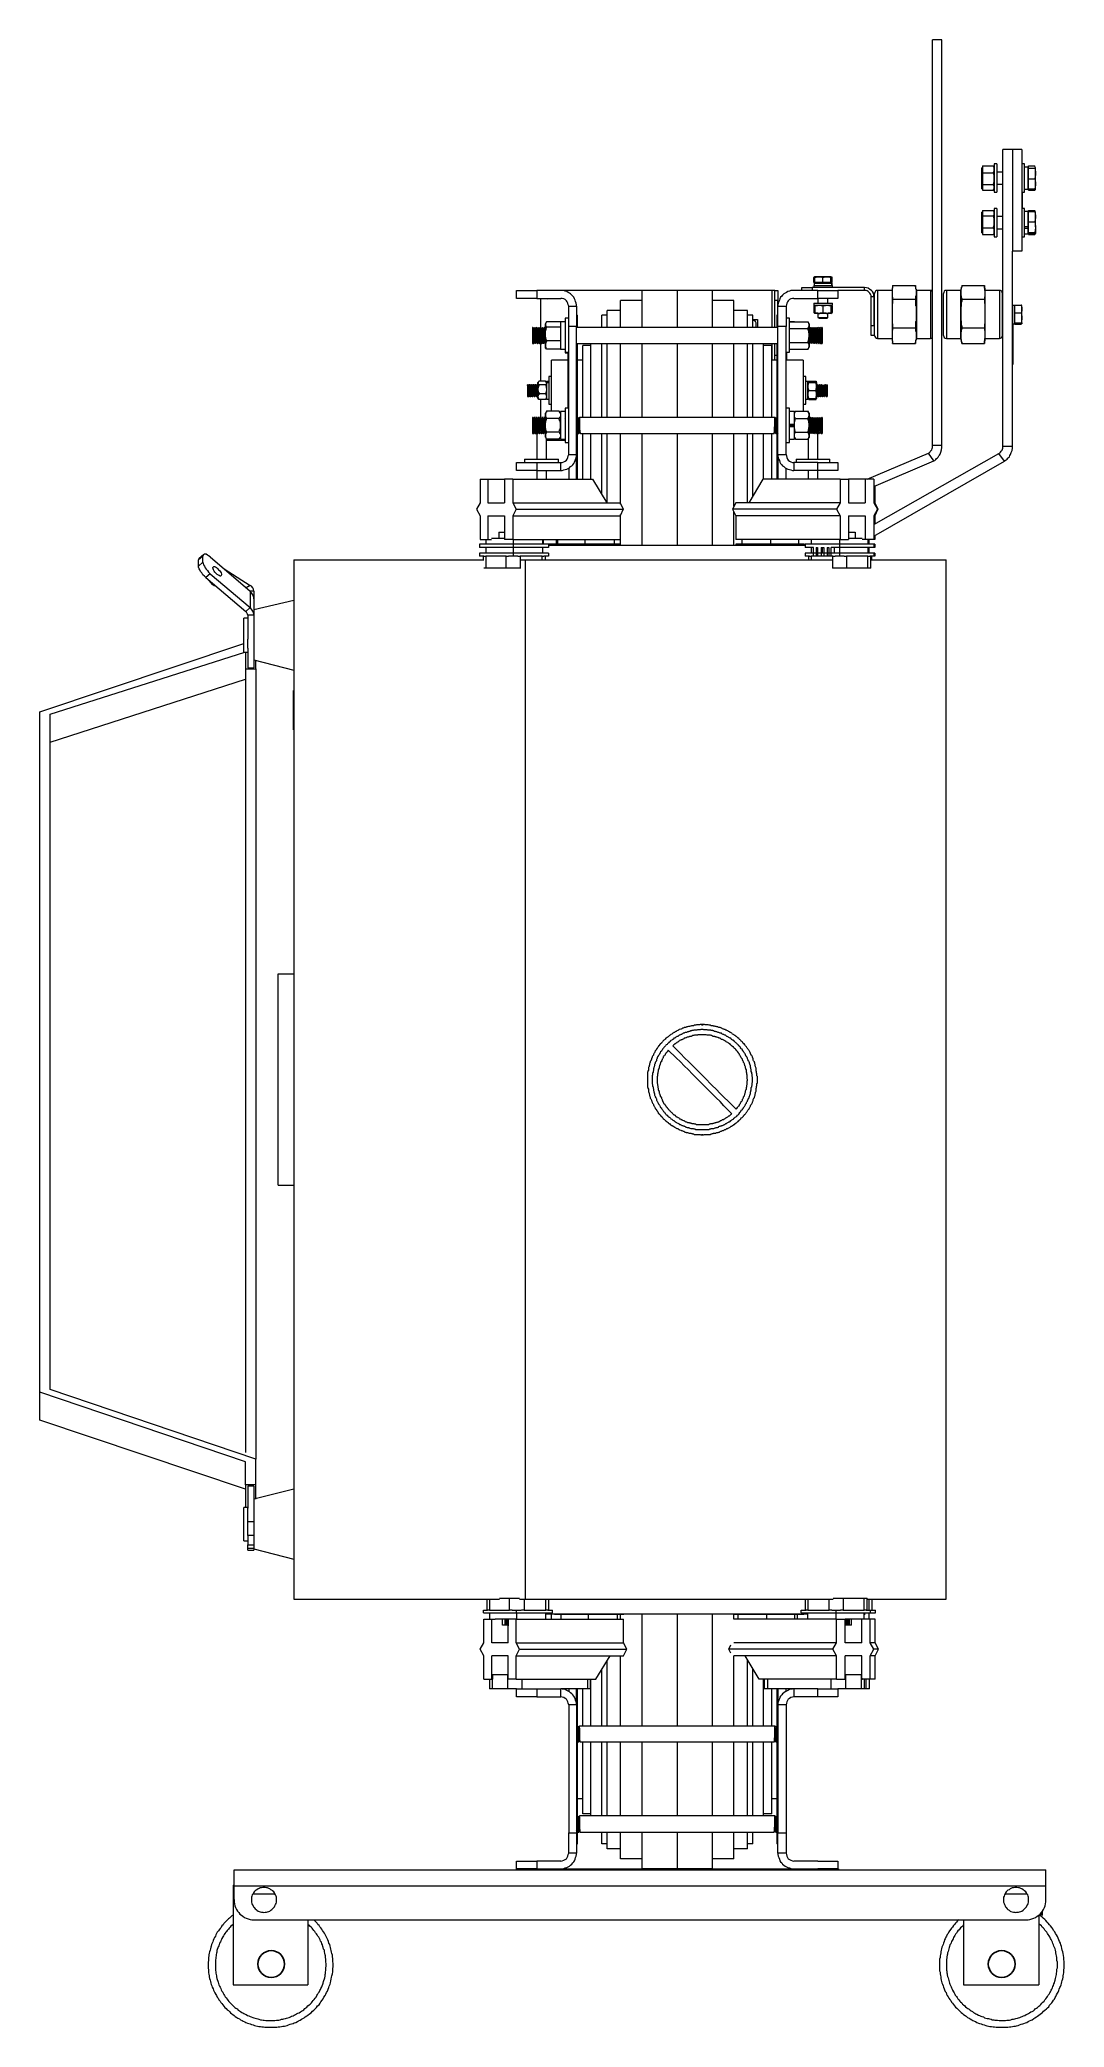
# Model space of a CAD drawing. Header units: millimetres. Extents: x 1341 to 37388, y -13954 to 1849.
# Drawn here: x 29025 to 29875, y -977 to 673 of the extents above; entities that cross this region are included whole.
import ezdxf

# ---------------------------------------------------------------- set-up
doc = ezdxf.new("R2010")
doc.units = ezdxf.units.MM
doc.layers.add('COMPONENTE', color=3, linetype='Continuous')

# ---------------------------------------------------------------- blocks, each defined once
blk = doc.blocks.new('TRANFORMADOR_IP00_TRAEL_VISTA_FRONT')
at = {"layer": 'COMPONENTE', "linetype": 'Continuous', "lineweight": 0}
for points in [[(5257, 3596), (5257, 3594.7), (5258.5, 3594.7), (5258.5, 3596)], [(5010.6, 3484.6), (5010.6, 3483.4), (5011.8, 3483.4), (5011.8, 3484.6)], [(5012.1, 3484.6), (5012.1, 3483.4), (5013.7, 3483.4), (5013.7, 3484.6)], [(5014, 3484.6), (5014, 3483.4), (5015.3, 3483.4), (5015.3, 3484.6)], [(5014, 3484.6), (5014, 3483.4), (5015.3, 3483.4), (5015.3, 3484.6)], [(5015.6, 3484.6), (5015.6, 3483.4), (5016.9, 3483.4), (5016.9, 3484.6)], [(5017.2, 3484.6), (5017.2, 3483.4), (5018.5, 3483.4), (5018.5, 3484.6)], [(5018.8, 3484.6), (5018.8, 3483.4), (5020, 3483.4), (5020, 3484.6)], [(5011.5, 3471.4), (5011.5, 3470.1), (5012.8, 3470.1), (5012.8, 3471.4)], [(4810.6, 3233.5), (4810.6, 3232.2), (4811.8, 3232.2), (4811.8, 3233.5)], [(5149.7, 2980.8), (5149.7, 2979.2), (5151.3, 2979.2), (5151.3, 2980.8)], [(5149.7, 2980.8), (5149.7, 2979.2), (5151.3, 2979.2), (5151.3, 2980.8)], [(5149.7, 2889.4), (5149.7, 2888.1), (5151.3, 2888.1), (5151.3, 2889.4)], [(5149.7, 2889.4), (5149.7, 2888.1), (5151.3, 2888.1), (5151.3, 2889.4)], [(5284.5, 2491.4), (5284.5, 2490.2), (5285.7, 2490.2), (5285.7, 2491.4)], [(5289.5, 2494.6), (5289.5, 2493.3), (5291.1, 2493.3), (5291.1, 2494.6)], [(4988.7, 2482.3), (4988.7, 2481), (4990, 2481), (4990, 2482.3)], [(4975.1, 2437.7), (4975.1, 2436.1), (4976.4, 2436.1), (4976.4, 2437.7)], [(5282.3, 2437.7), (5282.3, 2436.1), (5283.5, 2436.1), (5283.5, 2437.7)], [(5045.7, 2397.5), (5045.7, 2396.2), (5046.9, 2396.2), (5046.9, 2397.5)], [(5212.7, 2322.8), (5212.7, 2321.6), (5213.9, 2321.6), (5213.9, 2322.8)]]:
    blk.add_hatch(color=256, dxfattribs=at).paths.add_polyline_path(points)
for points in [[(5349.4, 3797.5), (5341.5, 3797.5)], [(5341.5, 3460.9), (5341.5, 3797.5)], [(5349.4, 3460.9), (5349.4, 3797.5)], [(5407.9, 3706.4), (5400, 3706.4)], [(5400, 3460.3), (5400, 3706.4)], [(5415.8, 3706.4), (5407.9, 3706.4)], [(5407.9, 3706.4), (5407.9, 3621.9)], [(5415.8, 3706.4), (5415.8, 3621.9)], [(5383.2, 3691.2), (5382.6, 3691.2)], [(5382.6, 3673.8), (5382.6, 3691.2)], [(5383.2, 3692.8), (5383.2, 3689.9)], [(5383.2, 3692.8), (5392.1, 3692.8)], [(5383.2, 3689.9), (5383.2, 3687.1)], [(5383.2, 3687.1), (5392.1, 3687.1)], [(5383.2, 3687.1), (5383.2, 3682)], [(5383.2, 3682), (5383.2, 3677.3)], [(5392.1, 3692.5), (5392.1, 3692.8)], [(5392.1, 3692.8), (5392.1, 3692.5)], [(5392.7, 3691.2), (5392.1, 3692.5)], [(5392.4, 3692.1), (5392.1, 3692.5)], [(5392.1, 3687.1), (5392.1, 3687.7)], [(5392.1, 3687.7), (5392.4, 3687.7)], [(5392.1, 3686.8), (5392.1, 3687.1)], [(5392.4, 3686.1), (5392.1, 3686.8)], [(5392.4, 3691.8), (5392.4, 3692.1)], [(5392.7, 3691.8), (5392.4, 3691.8)], [(5392.4, 3691.8), (5392.4, 3691.8)], [(5392.4, 3688), (5392.7, 3688.4)], [(5392.4, 3687.7), (5392.4, 3688)], [(5392.4, 3687.7), (5392.4, 3687.7)], [(5392.4, 3685.8), (5392.4, 3686.1)], [(5392.7, 3685.2), (5392.4, 3685.8)], [(5392.4, 3678.5), (5392.4, 3678.9)], [(5392.4, 3678.9), (5392.7, 3678.9)], [(5392.4, 3677.9), (5392.4, 3678.5)], [(5394.9, 3694.4), (5392.7, 3694.4)], [(5392.7, 3694.4), (5392.7, 3671)], [(5392.7, 3691.5), (5392.7, 3691.8)], [(5392.7, 3691.2), (5392.7, 3691.5)], [(5392.7, 3690.9), (5392.7, 3691.2)], [(5392.7, 3690.6), (5392.7, 3690.9)], [(5392.7, 3690.9), (5392.7, 3690.9)], [(5392.7, 3690.9), (5392.7, 3690.9)], [(5392.7, 3690.2), (5392.7, 3690.6)], [(5392.7, 3689.9), (5392.7, 3690.2)], [(5392.7, 3690.2), (5392.7, 3690.2)], [(5392.7, 3690.2), (5392.7, 3690.2)], [(5392.7, 3689.6), (5392.7, 3689.9)], [(5392.7, 3689.3), (5392.7, 3689.6)], [(5392.7, 3689), (5392.7, 3689.3)], [(5392.7, 3689.3), (5392.7, 3689.3)], [(5392.7, 3688.7), (5392.7, 3689)], [(5392.7, 3689), (5392.7, 3689)], [(5392.7, 3688.4), (5392.7, 3688.7)], [(5392.7, 3688.7), (5392.7, 3688.7)], [(5392.7, 3688.4), (5392.7, 3688.4)], [(5392.7, 3684.6), (5392.7, 3685.2)], [(5392.7, 3685.2), (5392.7, 3685.2)], [(5392.7, 3684.2), (5392.7, 3684.6)], [(5392.7, 3684.6), (5392.7, 3684.6)], [(5392.7, 3683.6), (5392.7, 3684.2)], [(5392.7, 3683.3), (5392.7, 3683.6)], [(5392.7, 3683.6), (5392.7, 3683.6)], [(5392.7, 3683), (5392.7, 3683.3)], [(5392.7, 3682), (5392.7, 3683)], [(5392.7, 3681.7), (5392.7, 3682)], [(5392.7, 3681.1), (5392.7, 3681.7)], [(5392.7, 3680.4), (5392.7, 3681.1)], [(5392.7, 3680.1), (5392.7, 3680.4)], [(5392.7, 3680.4), (5392.7, 3680.4)], [(5392.7, 3679.5), (5392.7, 3680.1)], [(5392.7, 3678.9), (5392.7, 3679.5)], [(5392.7, 3679.5), (5392.7, 3679.5)], [(5394.9, 3694.4), (5394.9, 3671)], [(5400, 3687.7), (5394.9, 3687.7)], [(5418, 3694.4), (5415.8, 3694.4)], [(5418, 3671), (5418, 3694.4)], [(5420.9, 3691.8), (5418, 3691.8)], [(5420.9, 3673.5), (5420.9, 3691.8)], [(5421.2, 3691.2), (5420.9, 3691.2)], [(5421.2, 3692.8), (5426.6, 3692.8)], [(5421.2, 3692.8), (5426.6, 3692.8)], [(5421.2, 3691.5), (5421.2, 3692.8)], [(5421.2, 3692.8), (5426.6, 3692.8)], [(5421.2, 3691.2), (5421.2, 3691.5)], [(5421.2, 3690.9), (5421.2, 3691.2)], [(5421.2, 3686.8), (5421.2, 3690.9)], [(5421.2, 3690.9), (5426.6, 3690.9)], [(5421.2, 3682), (5421.2, 3686.8)], [(5421.2, 3682), (5426.6, 3682)], [(5421.2, 3677.9), (5421.2, 3682)], [(5426.9, 3691.8), (5426.6, 3692.8)], [(5426.6, 3690.9), (5426.6, 3690.6)], [(5426.9, 3690.9), (5426.6, 3690.9)], [(5426.6, 3690.9), (5426.6, 3690.9)], [(5426.6, 3690.6), (5426.9, 3690.2)], [(5426.9, 3683), (5426.6, 3682.7)], [(5426.6, 3682.7), (5426.6, 3682)], [(5426.6, 3682), (5426.6, 3681.7)], [(5426.6, 3681.7), (5426.9, 3681.4)], [(5427.2, 3691.2), (5426.9, 3691.8)], [(5427.2, 3691.2), (5426.9, 3691.2)], [(5426.9, 3691.2), (5426.9, 3691.2)], [(5426.9, 3691.2), (5426.9, 3691.2)], [(5426.9, 3691.2), (5426.9, 3691.2)], [(5426.9, 3691.2), (5426.9, 3691.2)], [(5426.9, 3691.2), (5426.9, 3690.9)], [(5426.9, 3690.9), (5426.9, 3690.9)], [(5426.9, 3690.9), (5426.9, 3690.9)], [(5426.9, 3690.9), (5426.9, 3690.9)], [(5426.9, 3690.2), (5426.9, 3689.9)], [(5426.9, 3689.9), (5426.9, 3689.6)], [(5426.9, 3689.6), (5426.9, 3689.3)], [(5426.9, 3689.3), (5426.9, 3689.3)], [(5426.9, 3689.3), (5426.9, 3689)], [(5426.9, 3689), (5426.9, 3688.7)], [(5426.9, 3688.7), (5427.2, 3688.4)], [(5427.2, 3684.9), (5426.9, 3684.6)], [(5426.9, 3684.6), (5426.9, 3684.6)], [(5426.9, 3684.6), (5426.9, 3684.2)], [(5426.9, 3684.2), (5426.9, 3683.6)], [(5426.9, 3683.6), (5426.9, 3683.6)], [(5426.9, 3683.6), (5426.9, 3683.3)], [(5426.9, 3683.3), (5426.9, 3683)], [(5426.9, 3681.4), (5426.9, 3681.1)], [(5426.9, 3681.1), (5426.9, 3680.8)], [(5426.9, 3680.8), (5426.9, 3680.4)], [(5426.9, 3680.4), (5426.9, 3680.4)], [(5426.9, 3680.4), (5426.9, 3680.1)], [(5426.9, 3680.1), (5426.9, 3679.8)], [(5426.9, 3679.8), (5427.2, 3679.5)], [(5427.2, 3691.2), (5427.2, 3691.2)], [(5427.2, 3691.2), (5427.2, 3691.2)], [(5427.2, 3691.2), (5427.2, 3691.2)], [(5427.2, 3686.8), (5427.2, 3691.2)], [(5427.2, 3688.4), (5427.2, 3688)], [(5427.2, 3688), (5427.2, 3687.7)], [(5427.2, 3687.7), (5427.2, 3687.4)], [(5427.2, 3687.4), (5427.2, 3687.1)], [(5427.2, 3687.1), (5427.2, 3686.8)], [(5427.2, 3686.8), (5427.2, 3686.1)], [(5427.2, 3677.9), (5427.2, 3686.8)], [(5427.2, 3686.1), (5427.2, 3686.1)], [(5427.2, 3686.1), (5427.2, 3685.8)], [(5427.2, 3685.8), (5427.2, 3685.5)], [(5427.2, 3685.5), (5427.2, 3685.2)], [(5427.2, 3685.2), (5427.2, 3684.9)], [(5427.2, 3679.5), (5427.2, 3679.2)], [(5427.2, 3679.2), (5427.2, 3678.9)], [(5427.2, 3678.9), (5427.2, 3678.9)], [(5427.2, 3678.9), (5427.2, 3678.5)], [(5427.2, 3678.5), (5427.2, 3677.9)], [(5382.6, 3673.8), (5383.2, 3673.8)], [(5383.2, 3677.3), (5392.1, 3677.3)], [(5383.2, 3677.3), (5383.2, 3674.8)], [(5383.2, 3674.8), (5383.2, 3672.5)], [(5383.2, 3672.5), (5392.1, 3672.5)], [(5392.1, 3677.3), (5392.1, 3677.9)], [(5392.1, 3677.9), (5392.4, 3677.9)], [(5392.1, 3677), (5392.1, 3677.3)], [(5392.4, 3676.6), (5392.1, 3677)], [(5392.1, 3672.9), (5392.7, 3673.8)], [(5392.1, 3672.9), (5392.4, 3673.2)], [(5392.1, 3672.5), (5392.1, 3672.9)], [(5392.4, 3676.3), (5392.4, 3676.6)], [(5392.4, 3676.6), (5392.4, 3676.6)], [(5392.7, 3676.3), (5392.4, 3676.3)], [(5392.4, 3673.2), (5392.7, 3673.5)], [(5392.4, 3673.2), (5392.4, 3673.2)], [(5392.4, 3673.2), (5392.4, 3673.2)], [(5392.7, 3676), (5392.7, 3676.3)], [(5392.7, 3676.3), (5392.7, 3676.3)], [(5392.7, 3675.7), (5392.7, 3676)], [(5392.7, 3676), (5392.7, 3676)], [(5392.7, 3675.4), (5392.7, 3675.7)], [(5392.7, 3675.7), (5392.7, 3675.7)], [(5392.7, 3675.7), (5392.7, 3675.7)], [(5392.7, 3675.1), (5392.7, 3675.4)], [(5392.7, 3674.8), (5392.7, 3675.1)], [(5392.7, 3675.1), (5392.7, 3675.1)], [(5392.7, 3674.4), (5392.7, 3674.8)], [(5392.7, 3674.8), (5392.7, 3674.8)], [(5392.7, 3674.1), (5392.7, 3674.4)], [(5392.7, 3673.8), (5392.7, 3674.1)], [(5392.7, 3674.1), (5392.7, 3674.1)], [(5392.7, 3673.5), (5392.7, 3673.8)], [(5392.7, 3673.8), (5392.7, 3673.8)], [(5392.7, 3673.8), (5392.7, 3673.8)], [(5392.7, 3673.5), (5392.7, 3673.5)], [(5392.7, 3671), (5394.9, 3671)], [(5394.9, 3677.6), (5400, 3677.6)], [(5415.8, 3671), (5418, 3671)], [(5416.1, 3671), (5416.1, 3657.4)], [(5416.1, 3664.3), (5416.1, 3671)], [(5416.1, 3664.3), (5416.1, 3664.3)], [(5416.1, 3657.4), (5416.1, 3664.3)], [(5418, 3673.5), (5420.9, 3673.5)], [(5418, 3673.5), (5420.9, 3673.5)], [(5420.9, 3673.8), (5421.2, 3673.8)], [(5421.2, 3673.8), (5421.2, 3677.9)], [(5421.2, 3673.8), (5426.6, 3673.8)], [(5421.2, 3672.5), (5421.2, 3673.8)], [(5421.2, 3672.5), (5426.6, 3672.5)], [(5421.2, 3672.5), (5426.6, 3672.5)], [(5421.2, 3672.5), (5426.6, 3672.5)], [(5426.9, 3674.4), (5426.6, 3674.1)], [(5426.6, 3674.1), (5426.6, 3673.8)], [(5426.6, 3673.8), (5426.6, 3673.8)], [(5426.6, 3673.8), (5426.9, 3673.8)], [(5426.6, 3672.5), (5426.9, 3673.2)], [(5426.9, 3672.9), (5426.6, 3672.9)], [(5426.6, 3672.9), (5426.6, 3672.5)], [(5427.2, 3676.3), (5426.9, 3676)], [(5426.9, 3676), (5426.9, 3675.7)], [(5426.9, 3675.7), (5426.9, 3675.7)], [(5426.9, 3675.7), (5426.9, 3675.4)], [(5426.9, 3675.4), (5426.9, 3675.1)], [(5426.9, 3675.1), (5426.9, 3674.8)], [(5426.9, 3674.8), (5426.9, 3674.4)], [(5426.9, 3673.2), (5427.2, 3673.8)], [(5426.9, 3673.8), (5426.9, 3673.8)], [(5426.9, 3673.8), (5426.9, 3673.8)], [(5426.9, 3673.8), (5426.9, 3673.8)], [(5426.9, 3673.8), (5426.9, 3673.8)], [(5426.9, 3673.8), (5426.9, 3673.8)], [(5426.9, 3673.8), (5426.9, 3673.8)], [(5426.9, 3673.8), (5426.9, 3673.8)], [(5426.9, 3673.8), (5426.9, 3673.8)], [(5426.9, 3673.8), (5427.2, 3673.8)], [(5427.2, 3673.8), (5426.9, 3673.8)], [(5426.9, 3673.8), (5426.9, 3673.5)], [(5426.9, 3673.5), (5426.9, 3673.5)], [(5426.9, 3673.5), (5426.9, 3673.5)], [(5426.9, 3673.5), (5426.9, 3673.2)], [(5426.9, 3673.2), (5426.9, 3673.2)], [(5426.9, 3673.2), (5426.9, 3673.2)], [(5426.9, 3673.2), (5426.9, 3673.2)], [(5426.9, 3673.2), (5426.9, 3673.2)], [(5426.9, 3673.2), (5426.9, 3672.9)], [(5427.2, 3677.9), (5427.2, 3677.6)], [(5427.2, 3673.8), (5427.2, 3677.9)], [(5427.2, 3677.6), (5427.2, 3677.3)], [(5427.2, 3677.3), (5427.2, 3677.3)], [(5427.2, 3677.3), (5427.2, 3677)], [(5427.2, 3677), (5427.2, 3676.6)], [(5427.2, 3676.6), (5427.2, 3676.3)], [(5427.2, 3673.8), (5427.2, 3673.8)], [(5427.2, 3673.8), (5427.2, 3673.8)], [(5427.2, 3673.8), (5427.2, 3673.8)], [(5383.2, 3654.5), (5382.6, 3654.5)], [(5382.6, 3637.1), (5382.6, 3654.5)], [(5383.2, 3655.8), (5392.1, 3655.8)], [(5383.2, 3655.8), (5392.1, 3655.8)], [(5383.2, 3655.8), (5383.2, 3653.6)], [(5383.2, 3655.8), (5392.1, 3655.8)], [(5383.2, 3653.6), (5383.2, 3651.3)], [(5383.2, 3651.3), (5383.2, 3646.3)], [(5383.2, 3651.3), (5392.1, 3651.3)], [(5383.2, 3646.3), (5383.2, 3641.5)], [(5392.1, 3655.5), (5392.1, 3655.8)], [(5392.4, 3655.1), (5392.1, 3655.5)], [(5392.1, 3651.7), (5392.4, 3652)], [(5392.1, 3651.3), (5392.1, 3651.7)], [(5392.1, 3650.7), (5392.1, 3651.3)], [(5392.4, 3650.4), (5392.1, 3650.7)], [(5392.7, 3654.5), (5392.4, 3655.1)], [(5392.7, 3654.8), (5392.4, 3655.1)], [(5392.4, 3655.1), (5392.4, 3655.1)], [(5392.4, 3652), (5392.4, 3652)], [(5392.4, 3652), (5392.4, 3652)], [(5392.4, 3652), (5392.7, 3652)], [(5392.4, 3649.8), (5392.4, 3650.4)], [(5392.4, 3650.4), (5392.4, 3650.4)], [(5392.7, 3649.4), (5392.4, 3649.8)], [(5394.9, 3657.4), (5392.7, 3657.4)], [(5392.7, 3657.4), (5392.7, 3640.3)], [(5392.7, 3654.5), (5392.7, 3654.8)], [(5392.7, 3654.8), (5392.7, 3654.8)], [(5392.7, 3654.2), (5392.7, 3654.5)], [(5392.7, 3654.5), (5392.7, 3654.5)], [(5392.7, 3654.5), (5392.7, 3654.5)], [(5392.7, 3653.9), (5392.7, 3654.2)], [(5392.7, 3654.2), (5392.7, 3654.2)], [(5392.7, 3653.6), (5392.7, 3653.9)], [(5392.7, 3653.9), (5392.7, 3653.9)], [(5392.7, 3653.2), (5392.7, 3653.6)], [(5392.7, 3652.9), (5392.7, 3653.2)], [(5392.7, 3652.6), (5392.7, 3652.9)], [(5392.7, 3652.9), (5392.7, 3652.9)], [(5392.7, 3652.9), (5392.7, 3652.9)], [(5392.7, 3652.3), (5392.7, 3652.6)], [(5392.7, 3652.6), (5392.7, 3652.6)], [(5392.7, 3652), (5392.7, 3652.3)], [(5392.7, 3648.8), (5392.7, 3649.4)], [(5392.7, 3649.4), (5392.7, 3649.4)], [(5392.7, 3648.2), (5392.7, 3648.8)], [(5392.7, 3648.8), (5392.7, 3648.8)], [(5392.7, 3647.9), (5392.7, 3648.2)], [(5392.7, 3647.2), (5392.7, 3647.9)], [(5392.7, 3647.9), (5392.7, 3647.9)], [(5392.7, 3646.6), (5392.7, 3647.2)], [(5392.7, 3647.2), (5392.7, 3647.2)], [(5392.7, 3646.3), (5392.7, 3646.6)], [(5392.7, 3645.6), (5392.7, 3646.3)], [(5392.7, 3645.3), (5392.7, 3645.6)], [(5394.9, 3657.4), (5394.9, 3640.3)], [(5400, 3650.7), (5394.9, 3650.7)], [(5418, 3657.4), (5415.8, 3657.4)], [(5418, 3640.6), (5418, 3657.4)], [(5420.9, 3654.8), (5418, 3654.8)], [(5420.9, 3642.5), (5420.9, 3654.8)], [(5421.2, 3654.5), (5420.9, 3654.5)], [(5421.2, 3654.8), (5421.2, 3655.8)], [(5421.2, 3655.8), (5426.6, 3655.8)], [(5421.2, 3655.8), (5426.6, 3655.8)], [(5421.2, 3650.7), (5421.2, 3654.8)], [(5421.2, 3654.8), (5426.6, 3654.8)], [(5421.2, 3646.3), (5421.2, 3650.7)], [(5421.2, 3646.3), (5426.6, 3646.3)], [(5421.2, 3642.2), (5421.2, 3646.3)], [(5427.2, 3654.5), (5426.6, 3655.5)], [(5426.6, 3655.5), (5426.9, 3654.5)], [(5426.6, 3654.8), (5426.6, 3654.5)], [(5426.9, 3654.5), (5426.6, 3654.8)], [(5426.6, 3654.8), (5426.6, 3654.8)], [(5426.6, 3654.5), (5426.9, 3653.9)], [(5426.9, 3647.2), (5426.6, 3647.2)], [(5426.6, 3647.2), (5426.6, 3646.3)], [(5426.6, 3646.3), (5426.6, 3646.3)], [(5426.6, 3646.3), (5426.9, 3646)], [(5427.2, 3654.5), (5426.9, 3654.5)], [(5426.9, 3654.5), (5426.9, 3654.5)], [(5426.9, 3654.5), (5426.9, 3654.5)], [(5426.9, 3654.5), (5426.9, 3654.5)], [(5426.9, 3654.5), (5426.9, 3654.5)], [(5426.9, 3654.5), (5426.9, 3654.5)], [(5426.9, 3654.5), (5426.9, 3654.5)], [(5426.9, 3653.9), (5426.9, 3653.6)], [(5426.9, 3653.6), (5426.9, 3653.6)], [(5426.9, 3653.6), (5426.9, 3653.2)], [(5426.9, 3653.2), (5426.9, 3652.9)], [(5426.9, 3652.9), (5426.9, 3652.9)], [(5426.9, 3652.9), (5426.9, 3652.6)], [(5426.9, 3652.6), (5427.2, 3652.3)], [(5427.2, 3649.1), (5426.9, 3648.8)], [(5426.9, 3648.8), (5426.9, 3648.5)], [(5426.9, 3648.5), (5426.9, 3648.2)], [(5426.9, 3648.2), (5426.9, 3647.9)], [(5426.9, 3647.9), (5426.9, 3647.9)], [(5426.9, 3647.9), (5426.9, 3647.5)], [(5426.9, 3647.5), (5426.9, 3647.2)], [(5426.9, 3646), (5426.9, 3645.6)], [(5426.9, 3645.6), (5426.9, 3645.3)], [(5427.2, 3654.5), (5427.2, 3654.5)], [(5427.2, 3654.5), (5427.2, 3654.5)], [(5427.2, 3654.5), (5427.2, 3654.5)], [(5427.2, 3654.5), (5427.2, 3654.5)], [(5427.2, 3654.5), (5427.2, 3654.5)], [(5427.2, 3654.5), (5427.2, 3654.5)], [(5427.2, 3650.7), (5427.2, 3654.5)], [(5427.2, 3652.3), (5427.2, 3652)], [(5427.2, 3652), (5427.2, 3651.7)], [(5427.2, 3651.7), (5427.2, 3651.3)], [(5427.2, 3651.3), (5427.2, 3651)], [(5427.2, 3651), (5427.2, 3650.7)], [(5427.2, 3650.7), (5427.2, 3650.4)], [(5427.2, 3642.2), (5427.2, 3650.7)], [(5427.2, 3650.4), (5427.2, 3650.1)], [(5427.2, 3650.1), (5427.2, 3649.8)], [(5427.2, 3649.8), (5427.2, 3649.4)], [(5427.2, 3649.4), (5427.2, 3649.4)], [(5427.2, 3649.4), (5427.2, 3649.1)], [(5382.6, 3637.1), (5383.2, 3637.1)], [(5383.2, 3641.5), (5392.1, 3641.5)], [(5383.2, 3641.5), (5383.2, 3638.4)], [(5383.2, 3638.4), (5383.2, 3635.8)], [(5383.2, 3635.8), (5392.1, 3635.8)], [(5383.2, 3635.8), (5392.1, 3635.8)], [(5383.2, 3635.8), (5392.1, 3635.8)], [(5392.1, 3641.5), (5392.1, 3642.2)], [(5392.1, 3642.2), (5392.4, 3642.2)], [(5392.1, 3640.9), (5392.1, 3641.5)], [(5392.4, 3640.9), (5392.1, 3640.9)], [(5392.1, 3635.8), (5392.4, 3636.2)], [(5392.1, 3635.8), (5392.4, 3636.2)], [(5392.1, 3635.8), (5392.1, 3635.8)], [(5392.4, 3642.5), (5392.4, 3643.1)], [(5392.4, 3643.1), (5392.7, 3643.1)], [(5392.4, 3642.2), (5392.4, 3642.5)], [(5392.4, 3640.6), (5392.4, 3640.9)], [(5392.7, 3640.3), (5392.4, 3640.6)], [(5392.4, 3640.6), (5392.4, 3640.6)], [(5392.4, 3636.2), (5392.7, 3637.1)], [(5392.4, 3636.5), (5392.7, 3636.8)], [(5392.4, 3636.2), (5392.4, 3636.5)], [(5392.4, 3636.5), (5392.4, 3636.5)], [(5392.7, 3645), (5392.7, 3645.3)], [(5392.7, 3644.7), (5392.7, 3645)], [(5392.7, 3644.1), (5392.7, 3644.7)], [(5392.7, 3644.7), (5392.7, 3644.7)], [(5392.7, 3643.8), (5392.7, 3644.1)], [(5392.7, 3643.1), (5392.7, 3643.8)], [(5392.7, 3643.8), (5392.7, 3643.8)], [(5392.7, 3640), (5392.7, 3640.3)], [(5392.7, 3640.3), (5392.7, 3640.3)], [(5392.7, 3640.3), (5392.7, 3633.9)], [(5392.7, 3639.6), (5392.7, 3640)], [(5392.7, 3639.3), (5392.7, 3639.6)], [(5392.7, 3639.6), (5392.7, 3639.6)], [(5392.7, 3639), (5392.7, 3639.3)], [(5392.7, 3639.3), (5392.7, 3639.3)], [(5392.7, 3638.7), (5392.7, 3639)], [(5392.7, 3639), (5392.7, 3639)], [(5392.7, 3638.4), (5392.7, 3638.7)], [(5392.7, 3638.1), (5392.7, 3638.4)], [(5392.7, 3637.7), (5392.7, 3638.1)], [(5392.7, 3638.1), (5392.7, 3638.1)], [(5392.7, 3637.4), (5392.7, 3637.7)], [(5392.7, 3637.1), (5392.7, 3637.4)], [(5392.7, 3637.4), (5392.7, 3637.4)], [(5392.7, 3637.4), (5392.7, 3637.4)], [(5392.7, 3636.8), (5392.7, 3637.1)], [(5392.7, 3636.8), (5392.7, 3636.8)], [(5392.7, 3633.9), (5394.9, 3633.9)], [(5394.9, 3640.6), (5400, 3640.6)], [(5394.9, 3640.3), (5394.9, 3633.9)], [(5415.8, 3633.9), (5418, 3633.9)], [(5418, 3642.5), (5420.9, 3642.5)], [(5418, 3641.2), (5420.9, 3641.2)], [(5418, 3633.9), (5418, 3640.6)], [(5418, 3636.5), (5420.9, 3636.5)], [(5420.9, 3641.5), (5420.9, 3642.5)], [(5420.9, 3641.5), (5420.9, 3641.2)], [(5420.9, 3636.5), (5420.9, 3641.2)], [(5420.9, 3637.1), (5421.2, 3637.1)], [(5421.2, 3637.4), (5421.2, 3642.2)], [(5421.2, 3637.4), (5426.6, 3637.4)], [(5421.2, 3637.1), (5421.2, 3637.4)], [(5421.2, 3636.5), (5421.2, 3637.1)], [(5421.2, 3636.5), (5426.6, 3636.5)], [(5421.2, 3635.8), (5421.2, 3636.5)], [(5421.2, 3635.8), (5426.6, 3635.8)], [(5421.2, 3635.8), (5426.6, 3635.8)], [(5426.9, 3638.7), (5426.6, 3638.1)], [(5426.6, 3638.1), (5426.6, 3637.4)], [(5426.6, 3637.4), (5426.6, 3637.4)], [(5426.6, 3637.4), (5426.9, 3637.4)], [(5426.6, 3635.8), (5427.2, 3637.1)], [(5426.9, 3636.8), (5426.6, 3635.8)], [(5426.9, 3636.5), (5426.6, 3636.5)], [(5426.6, 3636.5), (5426.6, 3636.5)], [(5426.9, 3645.3), (5426.9, 3645)], [(5426.9, 3645), (5426.9, 3644.7)], [(5426.9, 3644.7), (5426.9, 3644.7)], [(5426.9, 3644.7), (5426.9, 3644.4)], [(5426.9, 3644.4), (5426.9, 3643.8)], [(5426.9, 3643.8), (5426.9, 3643.8)], [(5426.9, 3643.8), (5427.2, 3643.4)], [(5427.2, 3640.3), (5426.9, 3640)], [(5426.9, 3640), (5426.9, 3639.6)], [(5426.9, 3639.6), (5426.9, 3639.3)], [(5426.9, 3639.3), (5426.9, 3639)], [(5426.9, 3639), (5426.9, 3639)], [(5426.9, 3639), (5426.9, 3638.7)], [(5426.9, 3637.4), (5426.9, 3637.4)], [(5426.9, 3637.4), (5426.9, 3637.4)], [(5426.9, 3637.4), (5426.9, 3637.4)], [(5426.9, 3637.4), (5426.9, 3637.4)], [(5426.9, 3637.4), (5426.9, 3637.4)], [(5426.9, 3637.4), (5426.9, 3637.4)], [(5426.9, 3637.4), (5427.2, 3637.1)], [(5427.2, 3636.8), (5426.9, 3636.8)], [(5426.9, 3636.8), (5426.9, 3636.8)], [(5426.9, 3636.8), (5426.9, 3636.8)], [(5426.9, 3636.8), (5426.9, 3636.8)], [(5426.9, 3636.8), (5426.9, 3636.8)], [(5426.9, 3636.8), (5426.9, 3636.5)], [(5426.9, 3636.5), (5426.9, 3636.5)], [(5427.2, 3643.4), (5427.2, 3643.1)], [(5427.2, 3643.1), (5427.2, 3642.5)], [(5427.2, 3642.5), (5427.2, 3642.2)], [(5427.2, 3642.2), (5427.2, 3641.5)], [(5427.2, 3642.2), (5427.2, 3637.1)], [(5427.2, 3641.5), (5427.2, 3641.5)], [(5427.2, 3641.5), (5427.2, 3641.2)], [(5427.2, 3641.2), (5427.2, 3640.6)], [(5427.2, 3640.6), (5427.2, 3640.6)], [(5427.2, 3640.6), (5427.2, 3640.3)], [(5427.2, 3637.1), (5427.2, 3637.1)], [(5427.2, 3637.1), (5427.2, 3637.1)], [(5427.2, 3637.1), (5427.2, 3637.1)], [(5427.2, 3637.1), (5427.2, 3637.1)], [(5427.2, 3637.1), (5427.2, 3637.1)], [(5427.2, 3637.1), (5427.2, 3637.1)], [(5427.2, 3637.1), (5427.2, 3637.1)], [(5427.2, 3637.1), (5427.2, 3636.8)], [(5427.2, 3636.8), (5427.2, 3636.8)], [(5427.2, 3636.8), (5427.2, 3636.8)], [(5427.2, 3636.8), (5427.2, 3636.8)], [(5415.8, 3621.9), (5407.9, 3621.9)], [(5407.9, 3460.3), (5407.9, 3621.9)], [(5244, 3600.7), (5243, 3600.1)], [(5243, 3600.1), (5243.4, 3600.4)], [(5243, 3596), (5243, 3600.1)], [(5243.4, 3600.4), (5243.7, 3600.7)], [(5243.4, 3600.4), (5243.4, 3600.4)], [(5243.4, 3600.4), (5243.4, 3600.4)], [(5243.7, 3600.7), (5243.7, 3600.7)], [(5243.7, 3600.7), (5244, 3600.7)], [(5244, 3600.7), (5244, 3600.7)], [(5244, 3600.7), (5244, 3600.7)], [(5244, 3600.7), (5244, 3600.7)], [(5244, 3600.7), (5244, 3600.7)], [(5244, 3600.7), (5244, 3600.7)], [(5244, 3600.7), (5244, 3600.7)], [(5244, 3600.7), (5244, 3600.7)], [(5244, 3600.7), (5244, 3600.7)], [(5244, 3600.7), (5244, 3600.4)], [(5247.5, 3600.7), (5244, 3600.7)], [(5244, 3600.7), (5244, 3600.7)], [(5244, 3600.7), (5244, 3600.7)], [(5244, 3600.7), (5244, 3600.7)], [(5244, 3600.7), (5244, 3600.7)], [(5244, 3600.1), (5244.3, 3600.4)], [(5244, 3600.4), (5244, 3600.4)], [(5244, 3600.4), (5244, 3600.4)], [(5244, 3600.4), (5244, 3600.4)], [(5244, 3600.4), (5244, 3600.1)], [(5244, 3596), (5244, 3600.1)], [(5244.3, 3600.4), (5244.6, 3600.4)], [(5244.6, 3600.4), (5244.9, 3600.4)], [(5244.9, 3600.4), (5245.3, 3600.7)], [(5244.9, 3600.4), (5244.9, 3600.4)], [(5245.3, 3600.7), (5245.6, 3600.7)], [(5245.6, 3600.7), (5245.6, 3600.7)], [(5245.6, 3600.7), (5245.9, 3600.7)], [(5245.9, 3600.7), (5246.2, 3600.7)], [(5246.2, 3600.7), (5246.5, 3600.7)], [(5246.5, 3600.7), (5246.5, 3600.7)], [(5246.5, 3600.7), (5246.5, 3600.7)], [(5246.5, 3600.7), (5246.8, 3600.7)], [(5246.8, 3600.7), (5247.5, 3600.7)], [(5247.5, 3600.7), (5247.5, 3600.7)], [(5247.5, 3600.7), (5247.8, 3600.7)], [(5253.8, 3600.7), (5247.5, 3600.7)], [(5247.8, 3600.7), (5248.1, 3600.7)], [(5248.1, 3600.7), (5248.1, 3600.7)], [(5248.1, 3600.7), (5248.4, 3600.7)], [(5248.4, 3600.7), (5248.7, 3600.7)], [(5248.7, 3600.7), (5249.1, 3600.7)], [(5249.1, 3600.7), (5249.1, 3600.7)], [(5249.1, 3600.7), (5249.4, 3600.7)], [(5249.4, 3600.7), (5249.4, 3600.7)], [(5249.4, 3600.7), (5249.7, 3600.4)], [(5249.7, 3600.4), (5249.7, 3600.4)], [(5249.7, 3600.4), (5250.3, 3600.4)], [(5250.3, 3600.4), (5250.6, 3600.1)], [(5250.6, 3600.1), (5251.3, 3600.4)], [(5250.6, 3596), (5250.6, 3600.1)], [(5251.3, 3600.4), (5251.3, 3600.4)], [(5251.3, 3600.4), (5251.3, 3600.4)], [(5251.3, 3600.4), (5251.6, 3600.4)], [(5251.6, 3600.4), (5251.9, 3600.7)], [(5251.9, 3600.7), (5252.2, 3600.7)], [(5252.2, 3600.7), (5252.2, 3600.7)], [(5252.2, 3600.7), (5252.5, 3600.7)], [(5252.5, 3600.7), (5252.8, 3600.7)], [(5252.8, 3600.7), (5253.2, 3600.7)], [(5253.2, 3600.7), (5253.2, 3600.7)], [(5253.2, 3600.7), (5253.5, 3600.7)], [(5253.5, 3600.7), (5253.8, 3600.7)], [(5253.8, 3600.7), (5253.8, 3600.7)], [(5253.8, 3600.7), (5254.1, 3600.7)], [(5257.3, 3600.7), (5253.8, 3600.7)], [(5254.1, 3600.7), (5254.4, 3600.7)], [(5254.4, 3600.7), (5254.7, 3600.7)], [(5254.7, 3600.7), (5254.7, 3600.7)], [(5254.7, 3600.7), (5255.1, 3600.7)], [(5255.1, 3600.7), (5255.4, 3600.7)], [(5255.4, 3600.7), (5255.4, 3600.7)], [(5255.4, 3600.7), (5255.7, 3600.7)], [(5255.7, 3600.7), (5256, 3600.7)], [(5256, 3600.7), (5256.3, 3600.7)], [(5256.3, 3600.7), (5256.3, 3600.4)], [(5256.3, 3600.4), (5256.3, 3600.4)], [(5256.3, 3600.4), (5257, 3600.4)], [(5257, 3600.4), (5257.3, 3600.1)], [(5258.2, 3600.1), (5257.3, 3600.7)], [(5257.3, 3600.4), (5257.3, 3600.7)], [(5257.3, 3600.7), (5257.3, 3600.7)], [(5257.3, 3600.7), (5257.3, 3600.7)], [(5257.3, 3600.7), (5257.3, 3600.7)], [(5257.3, 3600.7), (5257.3, 3600.7)], [(5257.3, 3600.7), (5257.3, 3600.7)], [(5257.3, 3600.7), (5257.3, 3600.7)], [(5257.3, 3600.7), (5257.3, 3600.7)], [(5257.3, 3600.7), (5257.3, 3600.7)], [(5257.3, 3600.7), (5257.6, 3600.7)], [(5257.3, 3600.1), (5257.3, 3600.4)], [(5257.3, 3600.4), (5257.3, 3600.4)], [(5257.3, 3600.4), (5257.3, 3600.4)], [(5257.3, 3600.4), (5257.3, 3600.4)], [(5257.3, 3596), (5257.3, 3600.1)], [(5257.6, 3600.7), (5257.6, 3600.7)], [(5257.6, 3600.7), (5257.6, 3600.7)], [(5257.6, 3600.7), (5257.6, 3600.7)], [(5257.6, 3600.7), (5257.9, 3600.7)], [(5257.9, 3600.7), (5257.9, 3600.4)], [(5257.9, 3600.4), (5257.9, 3600.4)], [(5257.9, 3600.4), (5257.9, 3600.4)], [(5257.9, 3600.4), (5258.2, 3600.1)], [(5258.2, 3596), (5258.2, 3600.1)], [(4996.3, 3582.7), (4996.3, 3589.3)], [(4996.3, 3589.3), (5013.1, 3589.3)], [(5013.1, 3582.7), (4996.3, 3582.7)], [(5013.1, 3589.3), (5013.1, 3582.7)], [(5033, 3589.3), (5013.1, 3589.3)], [(5013.1, 3582.7), (5033, 3582.7)], [(5016.2, 3582.7), (5016.2, 3558.7)], [(5021.3, 3582.7), (5022.3, 3582.4), (5023.2, 3582.7)], [(5100.7, 3589.3), (5033, 3589.3)], [(5046, 3576.4), (5046, 3577.6), (5045.7, 3578.9), (5045.3, 3580.2), (5045, 3581.4), (5044.4, 3582.4), (5043.8, 3583.7), (5043.1, 3584.6), (5042.2, 3585.6), (5041.2, 3586.5), (5040.3, 3587.1), (5039.3, 3587.8), (5038.1, 3588.4), (5036.8, 3588.7), (5035.5, 3589.3), (5034.3, 3589.3), (5033, 3589.3)], [(5039.7, 3576.4), (5039.3, 3577.6), (5039, 3578.9), (5038.4, 3579.9), (5037.8, 3580.8), (5036.8, 3581.8), (5035.5, 3582.4), (5034.3, 3582.7), (5033, 3582.7)], [(5100.7, 3581.1), (5082.7, 3581.1)], [(5082.7, 3558.7), (5082.7, 3581.1)], [(5129.8, 3589.3), (5100.7, 3589.3)], [(5100.7, 3558.7), (5100.7, 3589.3)], [(5129.8, 3558.7), (5129.8, 3589.3)], [(5158.9, 3589.3), (5129.8, 3589.3)], [(5158.9, 3558.7), (5158.9, 3589.3)], [(5208.2, 3589.3), (5158.9, 3589.3)], [(5176.6, 3581.1), (5158.9, 3581.1)], [(5176.6, 3558.7), (5176.6, 3581.1)], [(5210.8, 3589.3), (5208.2, 3589.3)], [(5208.2, 3589.3), (5208.2, 3558.7)], [(5210.8, 3589.3), (5213.3, 3589.3)], [(5210.8, 3581.1), (5210.8, 3589.3)], [(5213.3, 3581.1), (5210.8, 3581.1)], [(5210.8, 3558.7), (5210.8, 3581.1)], [(5213.3, 3589.3), (5213.3, 3581.1)], [(5226.6, 3589.3), (5225.3, 3589.3), (5224.1, 3589.3), (5222.8, 3588.7), (5221.5, 3588.4), (5220.3, 3587.8), (5219.3, 3587.1), (5218.1, 3586.5), (5217.1, 3585.6), (5216.5, 3584.6), (5215.5, 3583.7), (5214.9, 3582.4), (5214.6, 3581.4), (5213.9, 3580.2), (5213.6, 3578.9), (5213.3, 3577.6), (5213.3, 3576.4)], [(5213.3, 3576.4), (5213.3, 3581.1)], [(5226.6, 3582.7), (5225.3, 3582.7), (5224.1, 3582.4), (5222.8, 3581.8), (5221.8, 3580.8), (5221.2, 3579.9), (5220.6, 3578.9), (5220.3, 3577.6), (5220, 3576.4)], [(5246.5, 3589.3), (5226.6, 3589.3)], [(5226.6, 3582.7), (5246.5, 3582.7)], [(5233.2, 3589.3), (5233.2, 3591.9)], [(5233.2, 3591.9), (5241.8, 3591.9)], [(5241.8, 3591.9), (5241.8, 3589.3)], [(5285.2, 3591.9), (5241.8, 3591.9)], [(5244, 3596), (5243, 3596)], [(5243, 3593.5), (5243, 3591.9)], [(5243, 3593.5), (5258.5, 3593.5)], [(5243.4, 3595.4), (5243.4, 3593.5)], [(5243.4, 3595.4), (5257.9, 3595.4)], [(5244, 3596), (5244, 3595.4)], [(5247.5, 3596), (5244, 3596)], [(5246.5, 3582.7), (5246.5, 3589.3)], [(5246.5, 3589.3), (5263, 3589.3)], [(5246.5, 3582.7), (5246.5, 3578.9)], [(5263, 3582.7), (5246.5, 3582.7)], [(5250.6, 3596), (5247.5, 3596)], [(5253.8, 3596), (5250.6, 3596)], [(5257.3, 3596), (5253.8, 3596)], [(5254.7, 3578.9), (5254.7, 3582.7)], [(5257.3, 3595.4), (5257.3, 3596)], [(5258.2, 3596), (5257.3, 3596)], [(5257.9, 3593.5), (5257.9, 3595.4)], [(5257.9, 3595.4), (5257.9, 3593.5)], [(5258.5, 3591.9), (5258.5, 3593.5)], [(5285.2, 3589.3), (5263, 3589.3)], [(5263, 3589.3), (5263, 3582.7)], [(5285.2, 3589.3), (5285.2, 3591.9)], [(5293.1, 3584), (5292.8, 3585.6), (5292.5, 3587.1), (5291.8, 3588.4), (5290.9, 3589.3), (5289.6, 3590.3), (5288.3, 3591.2), (5286.8, 3591.6), (5285.2, 3591.9)], [(5290.6, 3584), (5290.6, 3585.2), (5290.2, 3586.2), (5289.6, 3587.1), (5289, 3587.8), (5288.3, 3588.4), (5287.4, 3589), (5286.4, 3589.3), (5285.2, 3589.3)], [(5293.1, 3584), (5290.6, 3584)], [(5290.6, 3560.2), (5290.6, 3584)], [(5293.1, 3560.2), (5293.1, 3584)], [(5293.4, 3581.1), (5293.1, 3581.1)], [(5295.9, 3589.3), (5295, 3589.3), (5294.4, 3588.7), (5293.7, 3587.8), (5293.4, 3586.8)], [(5293.4, 3552), (5293.4, 3586.8)], [(5308, 3589.3), (5295.9, 3589.3)], [(5295.9, 3589.3), (5295.9, 3549.5)], [(5308.3, 3592.8), (5308, 3589.3)], [(5308.3, 3591.9), (5308, 3591.2)], [(5308, 3591.2), (5308, 3590.9)], [(5308, 3590.9), (5308, 3590.6)], [(5308, 3590.6), (5308, 3590.3)], [(5308, 3590.3), (5308, 3590)], [(5308, 3590), (5308, 3589.3)], [(5308, 3589.3), (5308, 3589.3)], [(5308, 3589.3), (5308, 3588.7)], [(5308, 3589.3), (5308, 3549.5)], [(5308, 3588.7), (5308, 3588.4)], [(5308, 3588.4), (5308, 3588.1)], [(5308, 3588.1), (5308, 3587.8)], [(5308, 3587.8), (5308, 3587.4)], [(5308, 3587.4), (5308, 3586.8)], [(5308, 3586.8), (5308, 3586.8)], [(5308, 3586.8), (5308, 3586.2)], [(5308, 3586.2), (5308, 3586.2)], [(5308, 3586.2), (5308, 3585.6)], [(5308, 3585.6), (5308, 3585.2)], [(5308, 3585.2), (5308, 3584.9)], [(5308, 3584.9), (5308, 3584.6)], [(5308, 3584.6), (5308, 3584.3)], [(5308, 3584.3), (5308.3, 3583.7)], [(5308.3, 3593.5), (5308.3, 3592.5)], [(5308.3, 3593.5), (5327.6, 3593.5)], [(5308.3, 3592.5), (5308.3, 3591.9)], [(5308.3, 3583.7), (5308.3, 3582.7)], [(5308.3, 3582.7), (5308.3, 3582.1)], [(5308.3, 3582.1), (5308.3, 3580.5)], [(5308.3, 3582.1), (5327.6, 3582.1)], [(5308.3, 3580.5), (5308.3, 3579.2)], [(5327.6, 3593.5), (5327.6, 3592.5)], [(5328.2, 3589.3), (5327.6, 3592.8)], [(5327.6, 3592.5), (5327.6, 3591.9)], [(5327.6, 3591.9), (5327.6, 3591.2)], [(5327.6, 3591.2), (5327.6, 3590.9)], [(5327.6, 3590.9), (5327.9, 3590.6)], [(5327.9, 3584.9), (5327.6, 3584.6)], [(5327.6, 3584.6), (5327.6, 3584.3)], [(5327.6, 3584.3), (5327.6, 3583.7)], [(5327.6, 3583.7), (5327.6, 3582.7)], [(5327.6, 3582.7), (5327.6, 3582.1)], [(5327.6, 3582.1), (5327.6, 3580.5)], [(5327.6, 3580.5), (5327.6, 3579.2)], [(5327.9, 3590.6), (5327.9, 3590.3)], [(5327.9, 3590.3), (5327.9, 3590)], [(5327.9, 3590), (5327.9, 3589.3)], [(5327.9, 3589.3), (5327.9, 3589.3)], [(5327.9, 3589.3), (5327.9, 3588.7)], [(5327.9, 3588.7), (5327.9, 3588.4)], [(5327.9, 3588.4), (5327.9, 3588.1)], [(5327.9, 3588.1), (5327.9, 3587.8)], [(5327.9, 3587.8), (5327.9, 3587.4)], [(5327.9, 3587.4), (5327.9, 3586.8)], [(5327.9, 3586.8), (5327.9, 3586.8)], [(5327.9, 3586.8), (5327.9, 3586.2)], [(5327.9, 3586.2), (5327.9, 3586.2)], [(5327.9, 3586.2), (5327.9, 3585.6)], [(5327.9, 3585.6), (5327.9, 3585.2)], [(5327.9, 3585.2), (5327.9, 3584.9)], [(5339.9, 3589.3), (5328.2, 3589.3)], [(5328.2, 3589.3), (5328.2, 3569.4)], [(5341.5, 3588.4), (5340.9, 3589.3), (5339.9, 3589.3)], [(5339.9, 3589.3), (5339.9, 3549.5)], [(5350.7, 3581.1), (5350.3, 3581.1)], [(5350.3, 3581.1), (5350.3, 3557.7)], [(5353.2, 3589.3), (5352.2, 3589.3), (5351.3, 3588.7), (5351, 3587.8), (5350.7, 3586.8)], [(5350.7, 3552), (5350.7, 3586.8)], [(5364.9, 3589.3), (5353.2, 3589.3)], [(5353.2, 3589.3), (5353.2, 3549.5)], [(5365.8, 3592.8), (5364.9, 3589.3)], [(5364.9, 3589.3), (5364.9, 3549.5)], [(5365.5, 3590.6), (5365.2, 3590.3)], [(5365.2, 3590.3), (5365.2, 3590)], [(5365.2, 3590), (5365.2, 3589.3)], [(5365.2, 3589.3), (5365.2, 3589.3)], [(5365.2, 3589.3), (5365.2, 3588.7)], [(5365.2, 3588.7), (5365.2, 3588.4)], [(5365.2, 3588.4), (5365.2, 3588.1)], [(5365.2, 3588.1), (5365.2, 3587.8)], [(5365.2, 3587.8), (5365.2, 3587.4)], [(5365.2, 3587.4), (5365.2, 3586.8)], [(5365.2, 3586.8), (5365.2, 3586.8)], [(5365.2, 3586.8), (5365.2, 3586.2)], [(5365.2, 3586.2), (5365.2, 3586.2)], [(5365.2, 3586.2), (5365.2, 3585.6)], [(5365.2, 3585.6), (5365.2, 3585.2)], [(5365.2, 3585.2), (5365.5, 3584.9)], [(5365.8, 3592.5), (5365.5, 3591.9)], [(5365.5, 3591.9), (5365.5, 3591.2)], [(5365.5, 3591.2), (5365.5, 3590.9)], [(5365.5, 3590.9), (5365.5, 3590.6)], [(5365.5, 3584.9), (5365.5, 3584.6)], [(5365.5, 3584.6), (5365.5, 3584.3)], [(5365.5, 3584.3), (5365.5, 3583.7)], [(5365.5, 3583.7), (5365.8, 3582.7)], [(5365.8, 3580.5), (5365.5, 3579.2)], [(5365.8, 3593.5), (5365.8, 3592.5)], [(5365.8, 3593.5), (5384.8, 3593.5)], [(5365.8, 3582.7), (5365.8, 3582.1)], [(5365.8, 3582.1), (5365.8, 3580.5)], [(5365.8, 3582.1), (5384.8, 3582.1)], [(5384.8, 3593.5), (5384.8, 3592.5)], [(5385.1, 3589.3), (5384.8, 3592.8)], [(5384.8, 3592.5), (5384.8, 3591.9)], [(5384.8, 3591.9), (5385.1, 3591.2)], [(5385.1, 3584.3), (5384.8, 3583.7)], [(5384.8, 3583.7), (5384.8, 3582.7)], [(5384.8, 3582.7), (5384.8, 3582.1)], [(5384.8, 3582.1), (5384.8, 3580.5)], [(5384.8, 3580.5), (5384.8, 3579.2)], [(5385.1, 3591.2), (5385.1, 3590.9)], [(5385.1, 3590.9), (5385.1, 3590.6)], [(5385.1, 3590.6), (5385.1, 3590.3)], [(5385.1, 3590.3), (5385.1, 3590)], [(5385.1, 3590), (5385.1, 3589.3)], [(5397.2, 3589.3), (5385.1, 3589.3)], [(5385.1, 3589.3), (5385.1, 3589.3)], [(5385.1, 3589.3), (5385.1, 3588.7)], [(5385.1, 3589.3), (5385.1, 3569.4)], [(5385.1, 3588.7), (5385.1, 3588.4)], [(5385.1, 3588.4), (5385.1, 3588.1)], [(5385.1, 3588.1), (5385.1, 3587.8)], [(5385.1, 3587.8), (5385.1, 3587.4)], [(5385.1, 3587.4), (5385.1, 3586.8)], [(5385.1, 3586.8), (5385.1, 3586.8)], [(5385.1, 3586.8), (5385.1, 3586.2)], [(5385.1, 3586.2), (5385.1, 3586.2)], [(5385.1, 3586.2), (5385.1, 3585.6)], [(5385.1, 3585.6), (5385.1, 3585.2)], [(5385.1, 3585.2), (5385.1, 3584.9)], [(5385.1, 3584.9), (5385.1, 3584.6)], [(5385.1, 3584.6), (5385.1, 3584.3)], [(5399.7, 3586.8), (5399.4, 3587.8), (5399.1, 3588.7), (5398.1, 3589.3), (5397.2, 3589.3)], [(5397.2, 3589.3), (5397.2, 3549.5)], [(5399.7, 3552), (5399.7, 3586.8)], [(5400, 3581.1), (5399.7, 3581.1)], [(5021.3, 3563.4), (5021, 3563.1)], [(5021, 3563.1), (5021, 3562.8)], [(5021.3, 3563.4), (5021.3, 3563.4)], [(5032.7, 3563.4), (5021.3, 3563.4)], [(5036.8, 3563.4), (5032.7, 3563.4)], [(5032.7, 3563.4), (5032.7, 3540.6)], [(5039.7, 3566.3), (5036.8, 3566.3)], [(5036.8, 3566.3), (5036.8, 3538.1)], [(5039.7, 3576.4), (5046, 3576.4)], [(5039.7, 3559.6), (5039.7, 3576.4)], [(5046, 3576.4), (5046, 3559.6)], [(5046, 3568.8), (5046.9, 3568.8)], [(5046.9, 3558.7), (5046.9, 3568.8)], [(5071.6, 3568.8), (5067.2, 3568.8)], [(5067.2, 3558.7), (5067.2, 3568.8)], [(5082.7, 3572.9), (5071.6, 3572.9)], [(5071.6, 3558.7), (5071.6, 3572.9)], [(5188, 3572.9), (5176.6, 3572.9)], [(5188, 3558.7), (5188, 3572.9)], [(5192.4, 3568.8), (5188, 3568.8)], [(5192.4, 3558.7), (5192.4, 3568.8)], [(5192.4, 3565.3), (5196.2, 3565.3)], [(5193.1, 3564.4), (5192.4, 3564.4)], [(5195.3, 3562.5), (5195, 3563.1), (5194.6, 3563.7), (5194, 3564.4), (5193.1, 3564.4)], [(5196.2, 3565.3), (5196.2, 3558.7)], [(5213.3, 3568.8), (5212.4, 3568.8)], [(5212.4, 3568.8), (5212.4, 3558.7)], [(5213.3, 3559.6), (5213.3, 3576.4)], [(5213.3, 3576.4), (5220, 3576.4)], [(5220, 3576.4), (5220, 3559.6)], [(5222.8, 3566.3), (5220, 3566.3)], [(5222.8, 3552), (5222.8, 3566.3)], [(5226.9, 3563.4), (5222.8, 3563.4)], [(5222.8, 3563.4), (5238.3, 3563.4)], [(5239.2, 3561.8), (5238.3, 3563.4)], [(5238.3, 3563.1), (5238.3, 3563.4)], [(5238.3, 3563.4), (5238.3, 3563.4)], [(5238.6, 3562.8), (5238.3, 3563.1)], [(5243, 3578.9), (5243, 3577.3)], [(5243, 3578.9), (5258.5, 3578.9)], [(5244, 3577.3), (5243, 3576.7)], [(5243, 3577.3), (5258.5, 3577.3)], [(5243, 3576.7), (5243.4, 3577)], [(5243, 3576.7), (5243, 3571)], [(5243, 3571), (5244, 3570.4)], [(5243, 3571), (5243.4, 3570.7)], [(5243.4, 3577), (5243.4, 3577)], [(5243.4, 3577), (5243.4, 3577)], [(5243.4, 3577), (5243.7, 3577)], [(5243.4, 3570.7), (5243.4, 3570.7)], [(5243.4, 3570.7), (5243.4, 3570.7)], [(5243.4, 3570.7), (5243.7, 3570.7)], [(5243.7, 3577), (5243.7, 3577)], [(5243.7, 3577), (5244, 3577)], [(5243.7, 3570.7), (5243.7, 3570.7)], [(5243.7, 3570.7), (5244, 3570.7)], [(5244, 3577), (5244, 3577.3)], [(5244, 3577.3), (5244, 3577.3)], [(5244, 3577.3), (5244, 3577.3)], [(5244, 3577), (5244, 3577)], [(5244, 3577), (5244, 3577)], [(5244, 3577), (5244, 3577)], [(5244, 3577), (5244, 3577)], [(5244, 3576.7), (5244.3, 3577)], [(5244, 3576.7), (5244, 3577)], [(5244, 3577), (5244, 3577)], [(5244, 3577), (5244, 3577)], [(5244, 3577), (5244, 3577)], [(5244, 3577), (5244, 3577)], [(5244, 3577), (5244, 3577)], [(5244, 3577), (5244, 3577)], [(5244, 3577), (5244, 3577)], [(5244, 3577), (5244, 3577)], [(5244, 3577), (5244, 3577)], [(5244, 3576.7), (5244, 3571)], [(5244, 3571), (5244.3, 3570.7)], [(5244, 3571), (5244, 3570.7)], [(5244, 3570.7), (5244, 3570.7)], [(5244, 3570.7), (5244, 3570.7)], [(5244, 3570.7), (5244, 3570.7)], [(5244, 3570.7), (5244, 3570.7)], [(5244, 3570.7), (5244, 3570.7)], [(5244, 3570.7), (5244, 3570.7)], [(5244, 3570.7), (5244, 3570.7)], [(5244, 3570.7), (5244, 3570.7)], [(5244, 3570.7), (5244, 3570.7)], [(5244, 3570.7), (5244, 3570.7)], [(5244, 3570.7), (5244, 3570.7)], [(5244, 3570.7), (5244, 3570.7)], [(5244, 3570.7), (5244, 3570.7)], [(5244, 3570.7), (5244, 3570.7)], [(5244, 3570.7), (5244, 3570.4)], [(5244, 3570.4), (5244, 3570.4)], [(5247.5, 3570.4), (5244, 3570.4)], [(5244.3, 3577), (5244.6, 3577)], [(5244.3, 3570.7), (5244.6, 3570.7)], [(5244.6, 3577), (5244.9, 3577)], [(5244.6, 3570.7), (5244.9, 3570.7)], [(5244.9, 3577), (5244.9, 3577)], [(5244.9, 3577), (5245.3, 3577)], [(5244.9, 3570.7), (5244.9, 3570.7)], [(5244.9, 3570.7), (5245.3, 3570.7)], [(5245.3, 3577), (5245.6, 3577)], [(5245.3, 3570.7), (5245.6, 3570.7)], [(5245.6, 3577), (5245.6, 3577)], [(5245.6, 3577), (5245.9, 3577)], [(5245.6, 3570.7), (5245.6, 3570.7)], [(5245.6, 3570.7), (5245.9, 3570.7)], [(5245.9, 3577), (5246.2, 3577)], [(5245.9, 3570.7), (5246.2, 3570.7)], [(5246.2, 3577), (5246.5, 3577.3)], [(5246.2, 3570.7), (5246.5, 3570.7)], [(5246.5, 3577.3), (5246.5, 3577.3)], [(5246.5, 3577.3), (5246.5, 3577.3)], [(5246.5, 3577.3), (5246.8, 3577.3)], [(5246.5, 3570.7), (5246.5, 3570.7)], [(5246.5, 3570.7), (5246.5, 3570.4)], [(5246.5, 3570.4), (5246.5, 3566.9)], [(5246.5, 3570.4), (5246.8, 3570.4)], [(5246.5, 3566.9), (5247.5, 3566.3)], [(5246.5, 3566.9), (5254.7, 3566.9)], [(5246.8, 3577.3), (5247.5, 3577.3)], [(5246.8, 3570.4), (5247.5, 3570.4)], [(5247.5, 3577.3), (5247.5, 3577.3)], [(5247.5, 3577.3), (5247.8, 3577.3)], [(5247.5, 3570.4), (5247.5, 3570.4)], [(5247.5, 3570.4), (5247.8, 3570.4)], [(5253.8, 3570.4), (5247.5, 3570.4)], [(5247.5, 3566.3), (5254.1, 3566.3)], [(5247.8, 3577.3), (5248.1, 3577.3)], [(5247.8, 3570.4), (5248.1, 3570.4)], [(5248.1, 3577.3), (5248.1, 3577.3)], [(5248.1, 3577.3), (5248.4, 3577.3)], [(5248.1, 3570.4), (5248.4, 3570.7)], [(5248.1, 3570.4), (5248.1, 3570.4)], [(5248.4, 3577.3), (5248.7, 3577.3)], [(5248.4, 3570.7), (5248.7, 3570.7)], [(5248.7, 3577.3), (5249.1, 3577)], [(5248.7, 3570.7), (5249.1, 3570.7)], [(5249.1, 3577), (5249.1, 3577)], [(5249.1, 3577), (5249.4, 3577)], [(5249.1, 3570.7), (5249.1, 3570.7)], [(5249.1, 3570.7), (5249.4, 3570.7)], [(5249.4, 3577), (5249.4, 3577)], [(5249.4, 3577), (5249.7, 3577)], [(5249.4, 3570.7), (5249.4, 3570.7)], [(5249.4, 3570.7), (5249.7, 3570.7)], [(5249.7, 3577), (5249.7, 3577)], [(5249.7, 3577), (5250.3, 3577)], [(5249.7, 3570.7), (5249.7, 3570.7)], [(5249.7, 3570.7), (5250.3, 3570.7)], [(5250.3, 3577), (5250.6, 3576.7)], [(5250.3, 3570.7), (5250.6, 3571)], [(5250.6, 3576.7), (5251.3, 3577)], [(5250.6, 3576.7), (5250.6, 3571)], [(5250.6, 3571), (5251.3, 3570.7)], [(5251.3, 3577), (5251.3, 3577)], [(5251.3, 3577), (5251.3, 3577)], [(5251.3, 3577), (5251.6, 3577)], [(5251.3, 3570.7), (5251.3, 3570.7)], [(5251.3, 3570.7), (5251.3, 3570.7)], [(5251.3, 3570.7), (5251.6, 3570.7)], [(5251.6, 3577), (5251.9, 3577)], [(5251.6, 3570.7), (5251.9, 3570.7)], [(5251.9, 3577), (5252.2, 3577)], [(5251.9, 3570.7), (5252.2, 3570.7)], [(5252.2, 3577), (5252.2, 3577)], [(5252.2, 3577), (5252.5, 3577)], [(5252.2, 3570.7), (5252.2, 3570.7)], [(5252.2, 3570.7), (5252.5, 3570.7)], [(5252.5, 3577), (5252.8, 3577)], [(5252.5, 3570.7), (5252.8, 3570.7)], [(5252.8, 3577), (5253.2, 3577.3)], [(5252.8, 3570.7), (5253.2, 3570.7)], [(5253.2, 3577.3), (5253.2, 3577.3)], [(5253.2, 3577.3), (5253.5, 3577.3)], [(5253.2, 3570.7), (5253.2, 3570.7)], [(5253.2, 3570.7), (5253.5, 3570.4)], [(5253.5, 3577.3), (5253.8, 3577.3)], [(5253.5, 3570.4), (5253.8, 3570.4)], [(5253.8, 3577.3), (5253.8, 3577.3)], [(5253.8, 3577.3), (5254.1, 3577.3)], [(5253.8, 3570.4), (5253.8, 3570.4)], [(5253.8, 3570.4), (5254.1, 3570.4)], [(5257.3, 3570.4), (5253.8, 3570.4)], [(5254.1, 3577.3), (5254.4, 3577.3)], [(5254.1, 3570.4), (5254.4, 3570.4)], [(5254.1, 3566.3), (5254.7, 3566.9)], [(5254.4, 3577.3), (5254.7, 3577.3)], [(5254.4, 3570.4), (5254.7, 3570.4)], [(5254.7, 3577.3), (5254.7, 3577.3)], [(5254.7, 3577.3), (5255.1, 3577.3)], [(5254.7, 3570.4), (5255.1, 3570.7)], [(5254.7, 3566.9), (5254.7, 3570.4)], [(5254.7, 3570.4), (5254.7, 3570.4)], [(5255.1, 3577.3), (5255.4, 3577.3)], [(5255.1, 3570.7), (5255.4, 3570.7)], [(5255.4, 3577.3), (5255.4, 3577)], [(5255.4, 3577), (5255.7, 3577)], [(5255.4, 3570.7), (5255.4, 3570.7)], [(5255.4, 3570.7), (5255.7, 3570.7)], [(5255.7, 3577), (5256, 3577)], [(5255.7, 3570.7), (5256, 3570.7)], [(5256, 3577), (5256.3, 3577)], [(5256, 3570.7), (5256.3, 3570.7)], [(5256.3, 3577), (5256.3, 3577)], [(5256.3, 3577), (5256.3, 3577)], [(5256.3, 3577), (5257, 3577)], [(5256.3, 3570.7), (5256.3, 3570.7)], [(5256.3, 3570.7), (5256.3, 3570.7)], [(5256.3, 3570.7), (5257, 3570.7)], [(5257, 3577), (5257.3, 3576.7)], [(5257, 3570.7), (5257.3, 3571)], [(5258.2, 3576.7), (5257.3, 3577.3)], [(5257.3, 3577), (5257.3, 3577.3)], [(5257.3, 3577.3), (5257.3, 3577.3)], [(5257.3, 3577.3), (5257.3, 3577.3)], [(5257.3, 3577), (5257.6, 3577)], [(5257.3, 3576.7), (5257.3, 3577)], [(5257.3, 3577), (5257.3, 3577)], [(5257.3, 3577), (5257.3, 3577)], [(5257.3, 3577), (5257.3, 3577)], [(5257.3, 3577), (5257.3, 3577)], [(5257.3, 3577), (5257.3, 3577)], [(5257.3, 3577), (5257.3, 3577)], [(5257.3, 3577), (5257.3, 3577)], [(5257.3, 3577), (5257.3, 3577)], [(5257.3, 3577), (5257.3, 3577)], [(5257.3, 3576.7), (5257.3, 3571)], [(5257.3, 3570.4), (5258.2, 3571)], [(5257.3, 3571), (5257.3, 3570.7)], [(5257.3, 3570.7), (5257.6, 3570.7)], [(5257.3, 3570.7), (5257.3, 3570.7)], [(5257.3, 3570.7), (5257.3, 3570.7)], [(5257.3, 3570.7), (5257.3, 3570.7)], [(5257.3, 3570.7), (5257.3, 3570.7)], [(5257.3, 3570.7), (5257.3, 3570.7)], [(5257.3, 3570.7), (5257.3, 3570.7)], [(5257.3, 3570.7), (5257.3, 3570.7)], [(5257.3, 3570.7), (5257.3, 3570.7)], [(5257.3, 3570.7), (5257.3, 3570.7)], [(5257.3, 3570.7), (5257.3, 3570.7)], [(5257.3, 3570.7), (5257.3, 3570.4)], [(5257.3, 3570.4), (5257.3, 3570.4)], [(5257.6, 3577), (5257.6, 3577)], [(5257.6, 3577), (5257.6, 3577)], [(5257.6, 3577), (5257.6, 3577)], [(5257.6, 3577), (5257.9, 3577)], [(5257.6, 3570.7), (5257.6, 3570.7)], [(5257.6, 3570.7), (5257.6, 3570.7)], [(5257.6, 3570.7), (5257.6, 3570.7)], [(5257.6, 3570.7), (5257.9, 3570.7)], [(5257.9, 3577), (5257.9, 3577)], [(5257.9, 3577), (5257.9, 3577)], [(5257.9, 3577), (5257.9, 3577)], [(5257.9, 3577), (5258.2, 3576.7)], [(5257.9, 3570.7), (5258.2, 3571)], [(5257.9, 3570.7), (5257.9, 3570.7)], [(5257.9, 3570.7), (5257.9, 3570.7)], [(5257.9, 3570.7), (5257.9, 3570.7)], [(5258.2, 3576.7), (5258.2, 3571)], [(5258.5, 3577.3), (5258.5, 3578.9)], [(5308.3, 3579.2), (5308, 3577.6)], [(5308, 3577.6), (5308, 3577)], [(5308, 3577), (5308, 3576.4)], [(5308, 3576.4), (5308, 3575.4)], [(5308, 3575.4), (5308, 3574.8)], [(5308, 3574.8), (5308, 3573.8)], [(5308, 3573.8), (5308, 3573.2)], [(5308, 3573.2), (5308, 3572.3)], [(5308, 3572.3), (5308, 3571.6)], [(5308, 3571.6), (5308, 3571)], [(5308, 3571), (5308, 3570.1)], [(5308, 3570.1), (5308, 3569.4)], [(5308, 3569.4), (5308, 3568.8)], [(5308, 3568.8), (5308, 3568.2)], [(5308, 3568.2), (5308, 3567.2)], [(5308, 3567.2), (5308, 3566.6)], [(5308, 3566.6), (5308, 3565.6)], [(5308, 3565.6), (5308, 3565)], [(5308, 3565), (5308, 3564)], [(5308, 3564), (5308, 3563.4)], [(5308, 3563.4), (5308, 3562.8)], [(5327.6, 3579.2), (5327.6, 3577.6)], [(5327.6, 3577.6), (5327.6, 3577)], [(5327.6, 3577), (5327.9, 3576.4)], [(5327.9, 3564), (5327.6, 3563.4)], [(5327.6, 3563.4), (5327.6, 3562.8)], [(5327.9, 3576.4), (5327.9, 3575.4)], [(5327.9, 3575.4), (5327.9, 3574.8)], [(5327.9, 3574.8), (5327.9, 3573.8)], [(5327.9, 3573.8), (5327.9, 3573.2)], [(5327.9, 3573.2), (5327.9, 3572.3)], [(5327.9, 3572.3), (5327.9, 3571.6)], [(5327.9, 3571.6), (5327.9, 3571)], [(5327.9, 3571), (5327.9, 3570.1)], [(5327.9, 3570.1), (5327.9, 3569.4)], [(5327.9, 3569.4), (5327.9, 3568.8)], [(5327.9, 3568.8), (5327.9, 3568.2)], [(5327.9, 3568.2), (5327.9, 3567.2)], [(5327.9, 3567.2), (5327.9, 3566.6)], [(5327.9, 3566.6), (5327.9, 3565.6)], [(5327.9, 3565.6), (5327.9, 3565)], [(5327.9, 3565), (5327.9, 3564)], [(5328.2, 3569.4), (5328.2, 3549.5)], [(5365.5, 3576.4), (5365.2, 3575.4)], [(5365.2, 3575.4), (5365.2, 3574.8)], [(5365.2, 3574.8), (5365.2, 3573.8)], [(5365.2, 3573.8), (5365.2, 3573.2)], [(5365.2, 3573.2), (5365.2, 3572.3)], [(5365.2, 3572.3), (5365.2, 3571.6)], [(5365.2, 3571.6), (5365.2, 3571)], [(5365.2, 3571), (5365.2, 3570.1)], [(5365.2, 3570.1), (5365.2, 3569.4)], [(5365.2, 3569.4), (5365.2, 3568.8)], [(5365.2, 3568.8), (5365.2, 3568.2)], [(5365.2, 3568.2), (5365.2, 3567.2)], [(5365.2, 3567.2), (5365.2, 3566.6)], [(5365.2, 3566.6), (5365.2, 3565.6)], [(5365.2, 3565.6), (5365.2, 3565)], [(5365.2, 3565), (5365.5, 3564)], [(5365.5, 3579.2), (5365.5, 3577.6)], [(5365.5, 3577.6), (5365.5, 3577)], [(5365.5, 3577), (5365.5, 3576.4)], [(5365.5, 3564), (5365.5, 3563.4)], [(5365.5, 3563.4), (5365.5, 3562.8)], [(5384.8, 3579.2), (5385.1, 3577.6)], [(5385.1, 3577.6), (5385.1, 3577)], [(5385.1, 3577), (5385.1, 3576.4)], [(5385.1, 3576.4), (5385.1, 3575.4)], [(5385.1, 3575.4), (5385.1, 3574.8)], [(5385.1, 3574.8), (5385.1, 3573.8)], [(5385.1, 3573.8), (5385.1, 3573.2)], [(5385.1, 3573.2), (5385.1, 3572.3)], [(5385.1, 3572.3), (5385.1, 3571.6)], [(5385.1, 3571.6), (5385.1, 3571)], [(5385.1, 3571), (5385.1, 3570.1)], [(5385.1, 3570.1), (5385.1, 3569.4)], [(5385.1, 3569.4), (5385.1, 3568.8)], [(5385.1, 3569.4), (5385.1, 3549.5)], [(5385.1, 3568.8), (5385.1, 3568.2)], [(5385.1, 3568.2), (5385.1, 3567.2)], [(5385.1, 3567.2), (5385.1, 3566.6)], [(5385.1, 3566.6), (5385.1, 3565.6)], [(5385.1, 3565.6), (5385.1, 3565)], [(5385.1, 3565), (5385.1, 3564)], [(5385.1, 3564), (5385.1, 3563.4)], [(5385.1, 3563.4), (5385.1, 3562.8)], [(5409.5, 3577), (5407.9, 3577)], [(5409.8, 3577), (5409.5, 3577)], [(5409.5, 3561.8), (5409.5, 3577)], [(5409.8, 3573.8), (5409.8, 3577.3)], [(5409.8, 3577.3), (5415.2, 3577.3)], [(5409.8, 3570.7), (5409.8, 3573.8)], [(5409.8, 3570.7), (5415.2, 3570.7)], [(5409.8, 3566.6), (5409.8, 3570.7)], [(5409.8, 3562.5), (5409.8, 3566.6)], [(5415.2, 3577.3), (5415.5, 3577)], [(5415.5, 3577.3), (5415.2, 3577.3)], [(5415.5, 3571), (5415.2, 3570.7)], [(5415.2, 3570.7), (5415.5, 3570.1)], [(5415.5, 3563.1), (5415.2, 3562.5)], [(5415.5, 3577), (5415.5, 3577.3)], [(5415.5, 3577.3), (5415.5, 3577.3)], [(5415.5, 3577), (5415.5, 3576.7)], [(5415.8, 3577), (5415.5, 3577)], [(5415.5, 3577), (5415.5, 3577)], [(5415.5, 3577), (5415.5, 3577)], [(5415.5, 3577), (5415.5, 3577)], [(5415.5, 3576.7), (5415.5, 3576.4)], [(5415.5, 3576.4), (5415.5, 3576.4)], [(5415.5, 3576.4), (5415.5, 3576.4)], [(5415.5, 3576.4), (5415.5, 3576.1)], [(5415.5, 3576.1), (5415.5, 3575.7)], [(5415.5, 3575.7), (5415.8, 3575.4)], [(5415.8, 3572.3), (5415.5, 3572.3)], [(5415.5, 3572.3), (5415.5, 3572.3)], [(5415.5, 3572.3), (5415.5, 3571.9)], [(5415.5, 3571.9), (5415.5, 3571.6)], [(5415.5, 3571.6), (5415.5, 3571.3)], [(5415.5, 3571.3), (5415.5, 3571)], [(5415.5, 3570.1), (5415.5, 3569.7)], [(5415.5, 3569.7), (5415.5, 3569.4)], [(5415.5, 3569.4), (5415.5, 3569.1)], [(5415.5, 3569.1), (5415.5, 3569.1)], [(5415.5, 3569.1), (5415.5, 3568.5)], [(5415.5, 3568.5), (5415.8, 3568.2)], [(5415.8, 3565), (5415.5, 3565)], [(5415.5, 3565), (5415.5, 3564.7)], [(5415.5, 3564.7), (5415.5, 3564.4)], [(5415.5, 3564.4), (5415.5, 3564)], [(5415.5, 3564), (5415.5, 3564)], [(5415.5, 3564), (5415.5, 3563.4)], [(5415.5, 3563.4), (5415.5, 3563.4)], [(5415.5, 3563.4), (5415.5, 3563.1)], [(5415.8, 3577), (5415.8, 3577)], [(5415.8, 3577), (5415.8, 3577)], [(5415.8, 3577), (5415.8, 3577)], [(5415.8, 3577), (5415.8, 3577)], [(5415.8, 3577), (5415.8, 3577)], [(5415.8, 3577), (5415.8, 3577)], [(5415.8, 3577), (5415.8, 3577)], [(5415.8, 3573.8), (5415.8, 3577)], [(5415.8, 3575.4), (5415.8, 3575.4)], [(5415.8, 3575.4), (5415.8, 3575.1)], [(5415.8, 3575.1), (5415.8, 3574.8)], [(5415.8, 3574.8), (5415.8, 3574.8)], [(5415.8, 3574.8), (5415.8, 3574.5)], [(5415.8, 3574.5), (5415.8, 3573.8)], [(5415.8, 3573.8), (5415.8, 3573.8)], [(5415.8, 3573.8), (5415.8, 3573.5)], [(5415.8, 3566.6), (5415.8, 3573.8)], [(5415.8, 3573.5), (5415.8, 3573.2)], [(5415.8, 3573.2), (5415.8, 3573.2)], [(5415.8, 3573.2), (5415.8, 3572.9)], [(5415.8, 3572.9), (5415.8, 3572.6)], [(5415.8, 3572.6), (5415.8, 3572.3)], [(5415.8, 3568.2), (5415.8, 3568.2)], [(5415.8, 3568.2), (5415.8, 3567.8)], [(5415.8, 3567.8), (5415.8, 3567.5)], [(5415.8, 3567.5), (5415.8, 3567.5)], [(5415.8, 3567.5), (5415.8, 3567.2)], [(5415.8, 3567.2), (5415.8, 3566.6)], [(5415.8, 3566.6), (5415.8, 3565.9)], [(5415.8, 3562.1), (5415.8, 3566.6)], [(5415.8, 3565.9), (5415.8, 3565.6)], [(5415.8, 3565.6), (5415.8, 3565.3)], [(5415.8, 3565.3), (5415.8, 3565)], [(5009.9, 3558.7), (5009.6, 3558.7)], [(5009.6, 3558.7), (5009.6, 3545.4)], [(5010.6, 3557.4), (5009.9, 3558.7)], [(5009.9, 3558.3), (5009.9, 3558.7)], [(5009.9, 3558.7), (5009.9, 3558.7)], [(5009.9, 3558.7), (5009.9, 3558.7)], [(5009.9, 3558.7), (5009.9, 3558.7)], [(5009.9, 3558.7), (5009.9, 3558.7)], [(5009.9, 3558.7), (5009.9, 3558.7)], [(5009.9, 3558.7), (5009.9, 3558.7)], [(5009.9, 3558), (5009.9, 3558.3)], [(5009.9, 3558.3), (5009.9, 3558.3)], [(5009.9, 3558.3), (5009.9, 3558.3)], [(5009.9, 3558.3), (5009.9, 3558.3)], [(5009.9, 3558.3), (5009.9, 3558.3)], [(5009.9, 3558.3), (5009.9, 3558.3)], [(5009.9, 3558.3), (5009.9, 3558.3)], [(5009.9, 3558.3), (5009.9, 3558.3)], [(5009.9, 3558.3), (5009.9, 3558.3)], [(5009.9, 3557.7), (5009.9, 3558)], [(5009.9, 3558), (5009.9, 3558)], [(5009.9, 3558), (5009.9, 3558)], [(5009.9, 3557.4), (5009.9, 3557.7)], [(5009.9, 3557.7), (5009.9, 3557.7)], [(5009.9, 3557.7), (5009.9, 3557.7)], [(5009.9, 3557.7), (5009.9, 3557.7)], [(5009.9, 3557.7), (5009.9, 3557.7)], [(5009.9, 3557.7), (5009.9, 3557.7)], [(5009.9, 3557.1), (5009.9, 3557.4)], [(5009.9, 3557.4), (5009.9, 3557.4)], [(5009.9, 3556.8), (5009.9, 3557.1)], [(5009.9, 3557.1), (5009.9, 3557.1)], [(5009.9, 3556.5), (5009.9, 3556.8)], [(5009.9, 3556.8), (5009.9, 3556.8)], [(5009.9, 3556.8), (5009.9, 3556.8)], [(5009.9, 3556.8), (5009.9, 3556.8)], [(5009.9, 3556.1), (5009.9, 3556.5)], [(5009.9, 3556.5), (5009.9, 3556.5)], [(5010.2, 3555.8), (5009.9, 3556.1)], [(5009.9, 3556.1), (5009.9, 3556.1)], [(5009.9, 3556.1), (5009.9, 3556.1)], [(5010.2, 3555.5), (5010.2, 3555.8)], [(5010.2, 3555.2), (5010.2, 3555.5)], [(5010.2, 3554.9), (5010.2, 3555.2)], [(5010.2, 3554.6), (5010.2, 3554.9)], [(5010.2, 3554.2), (5010.2, 3554.6)], [(5010.2, 3553.9), (5010.2, 3554.2)], [(5010.2, 3553.6), (5010.2, 3553.9)], [(5010.2, 3553.3), (5010.2, 3553.6)], [(5010.2, 3553), (5010.2, 3553.3)], [(5010.2, 3552.7), (5010.2, 3553)], [(5010.2, 3552), (5010.2, 3552.7)], [(5010.2, 3551.4), (5010.2, 3552)], [(5010.2, 3551.1), (5010.2, 3551.4)], [(5010.2, 3550.8), (5010.2, 3551.1)], [(5010.2, 3550.4), (5010.2, 3550.8)], [(5010.6, 3550.1), (5010.2, 3550.4)], [(5011.2, 3558.7), (5010.6, 3557.7)], [(5011.2, 3558.7), (5010.6, 3557.7)], [(5010.6, 3557.1), (5010.6, 3557.4)], [(5010.6, 3557.4), (5010.6, 3557.4)], [(5010.6, 3557.4), (5010.6, 3557.4)], [(5010.6, 3557.4), (5010.6, 3557.4)], [(5010.6, 3557.4), (5010.6, 3557.4)], [(5010.6, 3557.4), (5010.6, 3557.4)], [(5010.6, 3557.4), (5010.6, 3557.4)], [(5010.6, 3557.4), (5010.6, 3557.4)], [(5010.6, 3557.4), (5010.6, 3557.4)], [(5010.6, 3557.4), (5010.6, 3557.4)], [(5010.6, 3556.8), (5010.6, 3557.1)], [(5010.6, 3557.1), (5010.6, 3557.1)], [(5010.6, 3557.1), (5010.6, 3557.1)], [(5010.6, 3557.1), (5010.6, 3557.1)], [(5010.6, 3556.5), (5010.6, 3556.8)], [(5010.6, 3556.8), (5010.6, 3556.8)], [(5010.6, 3556.8), (5010.6, 3556.8)], [(5010.6, 3556.1), (5010.6, 3556.5)], [(5010.6, 3556.5), (5010.6, 3556.5)], [(5010.6, 3556.5), (5010.6, 3556.5)], [(5010.6, 3555.8), (5010.6, 3556.1)], [(5010.6, 3556.1), (5010.6, 3556.1)], [(5010.6, 3556.1), (5010.6, 3556.1)], [(5010.6, 3556.1), (5010.6, 3556.1)], [(5010.6, 3556.1), (5010.6, 3556.1)], [(5010.6, 3556.1), (5010.6, 3556.1)], [(5010.9, 3555.5), (5010.6, 3555.8)], [(5010.6, 3549.8), (5010.6, 3550.1)], [(5010.6, 3549.5), (5010.6, 3549.8)], [(5010.6, 3549.2), (5010.6, 3549.5)], [(5010.6, 3548.9), (5010.6, 3549.2)], [(5010.6, 3548.5), (5010.6, 3548.9)], [(5010.6, 3547.9), (5010.6, 3548.5)], [(5010.6, 3548.5), (5010.6, 3548.5)], [(5010.6, 3547.6), (5010.6, 3547.9)], [(5010.6, 3547.9), (5010.6, 3547.9)], [(5010.6, 3547.9), (5010.6, 3547.9)], [(5010.6, 3547.9), (5010.6, 3547.9)], [(5010.6, 3547.3), (5010.6, 3547.6)], [(5010.6, 3547.6), (5010.6, 3547.6)], [(5010.6, 3547), (5010.6, 3547.3)], [(5010.6, 3547.3), (5010.6, 3547.3)], [(5010.6, 3546.6), (5010.6, 3547)], [(5010.6, 3547), (5010.6, 3547)], [(5010.6, 3547), (5010.6, 3547)], [(5010.6, 3547), (5010.6, 3547)], [(5010.6, 3545.4), (5011.5, 3546.6)], [(5010.6, 3546.3), (5010.6, 3546.6)], [(5010.6, 3546.6), (5010.6, 3546.6)], [(5010.6, 3546.6), (5010.6, 3546.6)], [(5010.9, 3555.2), (5010.9, 3555.5)], [(5010.9, 3554.9), (5010.9, 3555.2)], [(5010.9, 3555.2), (5010.9, 3555.2)], [(5010.9, 3554.6), (5010.9, 3554.9)], [(5010.9, 3554.2), (5010.9, 3554.6)], [(5010.9, 3553.9), (5010.9, 3554.2)], [(5010.9, 3554.2), (5010.9, 3554.2)], [(5010.9, 3553.6), (5010.9, 3553.9)], [(5010.9, 3553.3), (5010.9, 3553.6)], [(5010.9, 3553.6), (5010.9, 3553.6)], [(5010.9, 3553), (5010.9, 3553.3)], [(5010.9, 3552.7), (5010.9, 3553)], [(5010.9, 3552), (5010.9, 3552.7)], [(5010.9, 3551.7), (5010.9, 3552)], [(5011.2, 3551.1), (5010.9, 3551.7)], [(5011.2, 3550.8), (5011.2, 3551.1)], [(5011.2, 3550.4), (5011.2, 3550.8)], [(5011.2, 3550.1), (5011.2, 3550.4)], [(5011.2, 3550.4), (5011.2, 3550.4)], [(5011.2, 3549.8), (5011.2, 3550.1)], [(5011.2, 3549.5), (5011.2, 3549.8)], [(5011.2, 3549.2), (5011.2, 3549.5)], [(5011.2, 3549.5), (5011.2, 3549.5)], [(5011.2, 3548.9), (5011.2, 3549.2)], [(5011.2, 3548.5), (5011.2, 3548.9)], [(5011.2, 3548.2), (5011.2, 3548.5)], [(5011.2, 3548.5), (5011.2, 3548.5)], [(5011.2, 3548.5), (5011.2, 3548.5)], [(5011.2, 3547.9), (5011.2, 3548.2)], [(5011.2, 3547.6), (5011.2, 3547.9)], [(5011.2, 3547.9), (5011.2, 3547.9)], [(5011.2, 3547.9), (5011.2, 3547.9)], [(5011.2, 3547.9), (5011.2, 3547.9)], [(5011.2, 3547.9), (5011.2, 3547.9)], [(5011.2, 3547.9), (5011.2, 3547.9)], [(5011.2, 3547.3), (5011.2, 3547.6)], [(5011.2, 3547.6), (5011.2, 3547.6)], [(5011.5, 3547.3), (5011.2, 3547.3)], [(5011.5, 3558.7), (5011.5, 3558.7)], [(5012.1, 3557.4), (5011.5, 3558.7)], [(5011.5, 3558.3), (5011.5, 3558.7)], [(5011.5, 3558.7), (5011.5, 3558.7)], [(5011.5, 3558.7), (5011.5, 3558.7)], [(5011.5, 3558.7), (5011.5, 3558.7)], [(5011.5, 3558.7), (5011.5, 3558.7)], [(5011.5, 3558.7), (5011.5, 3558.7)], [(5011.5, 3558.7), (5011.5, 3558.7)], [(5011.5, 3558.3), (5011.5, 3558.7)], [(5011.5, 3558), (5011.5, 3558.3)], [(5011.5, 3558.3), (5011.5, 3558.3)], [(5011.5, 3558.3), (5011.5, 3558.3)], [(5011.5, 3558.3), (5011.5, 3558.3)], [(5011.5, 3558.3), (5011.5, 3558.3)], [(5011.5, 3558.3), (5011.5, 3558.3)], [(5011.5, 3558.3), (5011.5, 3558.3)], [(5011.5, 3558.3), (5011.5, 3558.3)], [(5011.5, 3558.3), (5011.5, 3558.3)], [(5011.5, 3558), (5011.5, 3558.3)], [(5011.5, 3558.3), (5011.5, 3558.3)], [(5011.5, 3558.3), (5011.5, 3558.3)], [(5011.5, 3558.3), (5011.5, 3558.3)], [(5011.5, 3558.3), (5011.5, 3558.3)], [(5011.5, 3558.3), (5011.5, 3558.3)], [(5011.5, 3558.3), (5011.5, 3558.3)], [(5011.5, 3558.3), (5011.5, 3558.3)], [(5011.5, 3558.3), (5011.5, 3558.3)], [(5011.5, 3558.3), (5011.5, 3558.3)], [(5011.5, 3558.3), (5011.5, 3558.3)], [(5011.5, 3558.3), (5011.5, 3558.3)], [(5011.5, 3557.7), (5011.5, 3558)], [(5011.5, 3558), (5011.5, 3558)], [(5011.5, 3558), (5011.5, 3558)], [(5011.5, 3557.7), (5011.5, 3558)], [(5011.5, 3558), (5011.5, 3558)], [(5011.5, 3558), (5011.5, 3558)], [(5011.5, 3557.4), (5011.5, 3557.7)], [(5011.5, 3557.7), (5011.5, 3557.7)], [(5011.5, 3557.7), (5011.5, 3557.7)], [(5011.5, 3557.7), (5011.5, 3557.7)], [(5011.5, 3557.7), (5011.5, 3557.7)], [(5011.5, 3557.7), (5011.5, 3557.7)], [(5011.5, 3557.4), (5011.5, 3557.7)], [(5011.5, 3557.7), (5011.5, 3557.7)], [(5011.5, 3557.7), (5011.5, 3557.7)], [(5011.5, 3557.7), (5011.5, 3557.7)], [(5011.5, 3557.7), (5011.5, 3557.7)], [(5011.5, 3557.1), (5011.5, 3557.4)], [(5011.5, 3557.4), (5011.5, 3557.4)], [(5011.5, 3557.1), (5011.5, 3557.4)], [(5011.5, 3557.4), (5011.5, 3557.4)], [(5011.5, 3557.4), (5011.5, 3557.4)], [(5011.5, 3556.8), (5011.5, 3557.1)], [(5011.5, 3557.1), (5011.5, 3557.1)], [(5011.5, 3556.8), (5011.5, 3557.1)], [(5011.5, 3557.1), (5011.5, 3557.1)], [(5011.5, 3556.5), (5011.5, 3556.8)], [(5011.5, 3556.8), (5011.5, 3556.8)], [(5011.5, 3556.8), (5011.5, 3556.8)], [(5011.5, 3556.8), (5011.5, 3556.8)], [(5011.5, 3556.5), (5011.5, 3556.8)], [(5011.5, 3556.8), (5011.5, 3556.8)], [(5011.5, 3556.8), (5011.5, 3556.8)], [(5011.5, 3556.8), (5011.5, 3556.8)], [(5011.5, 3556.1), (5011.5, 3556.5)], [(5011.5, 3556.5), (5011.5, 3556.5)], [(5011.8, 3556.5), (5011.5, 3556.5)], [(5011.5, 3555.8), (5011.5, 3556.1)], [(5011.5, 3556.1), (5011.5, 3556.1)], [(5011.5, 3556.1), (5011.5, 3556.1)], [(5011.5, 3555.5), (5011.5, 3555.8)], [(5011.5, 3555.2), (5011.5, 3555.5)], [(5011.5, 3554.9), (5011.5, 3555.2)], [(5011.5, 3554.6), (5011.5, 3554.9)], [(5011.5, 3554.2), (5011.5, 3554.6)], [(5011.5, 3553.9), (5011.5, 3554.2)], [(5011.5, 3553.6), (5011.5, 3553.9)], [(5011.5, 3553.3), (5011.5, 3553.6)], [(5011.5, 3553), (5011.5, 3553.3)], [(5011.5, 3552.7), (5011.5, 3553)], [(5011.5, 3552), (5011.5, 3552.7)], [(5011.5, 3551.4), (5011.5, 3552)], [(5011.8, 3551.1), (5011.5, 3551.4)], [(5011.5, 3547), (5011.5, 3547.3)], [(5011.5, 3546.6), (5011.5, 3547)], [(5011.5, 3547), (5011.5, 3547)], [(5011.5, 3547), (5011.5, 3547)], [(5011.5, 3547), (5011.5, 3547)], [(5011.5, 3547), (5011.5, 3547)], [(5011.5, 3547), (5011.5, 3547)], [(5011.5, 3547), (5011.5, 3547)], [(5011.5, 3546.6), (5012.1, 3545.4)], [(5011.5, 3546.6), (5012.1, 3545.4)], [(5011.5, 3546.6), (5011.5, 3546.6)], [(5011.5, 3546.6), (5011.5, 3546.6)], [(5011.5, 3546.6), (5011.5, 3546.6)], [(5011.5, 3546.6), (5011.5, 3546.6)], [(5011.5, 3546.6), (5011.5, 3546.6)], [(5011.5, 3546.6), (5011.5, 3546.6)], [(5011.5, 3546.6), (5011.5, 3546.6)], [(5011.8, 3556.1), (5011.8, 3556.5)], [(5011.8, 3555.8), (5011.8, 3556.1)], [(5011.8, 3556.1), (5011.8, 3556.1)], [(5011.8, 3556.1), (5011.8, 3556.1)], [(5011.8, 3556.1), (5011.8, 3556.1)], [(5011.8, 3555.5), (5011.8, 3555.8)], [(5011.8, 3555.2), (5011.8, 3555.5)], [(5011.8, 3554.9), (5011.8, 3555.2)], [(5011.8, 3554.6), (5011.8, 3554.9)], [(5011.8, 3554.2), (5011.8, 3554.6)], [(5011.8, 3553.9), (5011.8, 3554.2)], [(5011.8, 3553.6), (5011.8, 3553.9)], [(5011.8, 3553), (5011.8, 3553.6)], [(5011.8, 3553.6), (5011.8, 3553.6)], [(5011.8, 3552.7), (5011.8, 3553)], [(5011.8, 3552), (5011.8, 3552.7)], [(5011.8, 3551.1), (5011.8, 3552)], [(5011.8, 3550.8), (5011.8, 3551.1)], [(5012.1, 3551.1), (5011.8, 3551.1)], [(5011.8, 3550.4), (5011.8, 3550.8)], [(5011.8, 3550.1), (5011.8, 3550.4)], [(5011.8, 3549.8), (5011.8, 3550.1)], [(5011.8, 3549.5), (5011.8, 3549.8)], [(5011.8, 3549.2), (5011.8, 3549.5)], [(5011.8, 3548.9), (5011.8, 3549.2)], [(5011.8, 3548.5), (5011.8, 3548.9)], [(5011.8, 3547.9), (5011.8, 3548.5)], [(5011.8, 3548.5), (5011.8, 3548.5)], [(5011.8, 3547.6), (5011.8, 3547.9)], [(5011.8, 3547.9), (5011.8, 3547.9)], [(5011.8, 3547.9), (5011.8, 3547.9)], [(5011.8, 3547.9), (5011.8, 3547.9)], [(5011.8, 3547.3), (5011.8, 3547.6)], [(5011.8, 3547.6), (5011.8, 3547.6)], [(5011.8, 3547), (5011.8, 3547.3)], [(5011.8, 3547.3), (5011.8, 3547.3)], [(5011.8, 3546.6), (5011.8, 3547)], [(5011.8, 3547), (5011.8, 3547)], [(5011.8, 3547), (5011.8, 3547)], [(5011.8, 3547), (5011.8, 3547)], [(5012.1, 3546.3), (5011.8, 3546.6)], [(5011.8, 3546.6), (5011.8, 3546.6)], [(5011.8, 3546.6), (5011.8, 3546.6)], [(5013.1, 3558.7), (5012.1, 3557.7)], [(5013.1, 3558.7), (5012.1, 3557.7)], [(5012.1, 3557.1), (5012.1, 3557.4)], [(5012.1, 3557.4), (5012.1, 3557.4)], [(5012.1, 3557.4), (5012.1, 3557.4)], [(5012.1, 3557.4), (5012.1, 3557.4)], [(5012.1, 3557.4), (5012.1, 3557.4)], [(5012.1, 3557.4), (5012.1, 3557.4)], [(5012.1, 3557.4), (5012.1, 3557.4)], [(5012.1, 3557.4), (5012.1, 3557.4)], [(5012.1, 3556.8), (5012.1, 3557.1)], [(5012.1, 3557.1), (5012.1, 3557.1)], [(5012.1, 3557.1), (5012.1, 3557.1)], [(5012.1, 3557.1), (5012.1, 3557.1)], [(5012.1, 3557.1), (5012.1, 3557.1)], [(5012.1, 3556.5), (5012.1, 3556.8)], [(5012.1, 3556.8), (5012.1, 3556.8)], [(5012.1, 3556.8), (5012.1, 3556.8)], [(5012.1, 3556.8), (5012.1, 3556.8)], [(5012.1, 3556.8), (5012.1, 3556.8)], [(5012.1, 3556.8), (5012.1, 3556.8)], [(5012.1, 3556.8), (5012.1, 3556.8)], [(5012.1, 3556.1), (5012.1, 3556.5)], [(5012.5, 3556.1), (5012.1, 3556.1)], [(5012.1, 3556.1), (5012.1, 3556.1)], [(5012.1, 3550.4), (5012.1, 3551.1)], [(5012.1, 3550.1), (5012.1, 3550.4)], [(5012.1, 3550.4), (5012.1, 3550.4)], [(5012.1, 3549.5), (5012.1, 3550.1)], [(5012.1, 3549.2), (5012.1, 3549.5)], [(5012.1, 3549.5), (5012.1, 3549.5)], [(5012.1, 3548.5), (5012.1, 3549.2)], [(5012.1, 3548.2), (5012.1, 3548.5)], [(5012.1, 3548.5), (5012.1, 3548.5)], [(5012.1, 3547.9), (5012.1, 3548.2)], [(5012.1, 3548.2), (5012.1, 3548.2)], [(5012.1, 3547.6), (5012.1, 3547.9)], [(5012.1, 3547.9), (5012.1, 3547.9)], [(5012.1, 3547.9), (5012.1, 3547.9)], [(5012.1, 3547.3), (5012.1, 3547.6)], [(5012.1, 3547.6), (5012.1, 3547.6)], [(5012.1, 3547), (5012.1, 3547.3)], [(5012.1, 3547.3), (5012.1, 3547.3)], [(5012.1, 3546.6), (5012.1, 3547)], [(5012.1, 3547), (5012.1, 3547)], [(5012.1, 3547), (5012.1, 3547)], [(5012.1, 3547), (5012.1, 3547)], [(5012.1, 3547), (5012.1, 3547)], [(5012.1, 3545.4), (5013.1, 3546.6)], [(5012.1, 3546.3), (5012.1, 3546.6)], [(5012.1, 3546.6), (5012.1, 3546.6)], [(5012.5, 3555.8), (5012.5, 3556.1)], [(5012.5, 3555.5), (5012.5, 3555.8)], [(5012.5, 3555.2), (5012.5, 3555.5)], [(5012.5, 3554.9), (5012.5, 3555.2)], [(5012.5, 3555.2), (5012.5, 3555.2)], [(5012.5, 3554.6), (5012.5, 3554.9)], [(5012.5, 3554.2), (5012.5, 3554.6)], [(5012.5, 3554.6), (5012.5, 3554.6)], [(5012.5, 3553.6), (5012.5, 3554.2)], [(5012.5, 3554.2), (5012.5, 3554.2)], [(5012.5, 3553.3), (5012.5, 3553.6)], [(5012.5, 3553.6), (5012.5, 3553.6)], [(5012.5, 3553), (5012.5, 3553.3)], [(5012.5, 3552.7), (5012.5, 3553)], [(5012.5, 3552), (5012.5, 3552.7)], [(5012.8, 3551.7), (5012.5, 3552)], [(5012.8, 3551.1), (5012.8, 3551.7)], [(5012.8, 3550.8), (5012.8, 3551.1)], [(5012.8, 3550.4), (5012.8, 3550.8)], [(5012.8, 3550.1), (5012.8, 3550.4)], [(5012.8, 3550.4), (5012.8, 3550.4)], [(5012.8, 3549.8), (5012.8, 3550.1)], [(5012.8, 3549.5), (5012.8, 3549.8)], [(5012.8, 3549.2), (5012.8, 3549.5)], [(5012.8, 3549.5), (5012.8, 3549.5)], [(5012.8, 3548.9), (5012.8, 3549.2)], [(5012.8, 3548.5), (5012.8, 3548.9)], [(5012.8, 3548.2), (5012.8, 3548.5)], [(5012.8, 3548.5), (5012.8, 3548.5)], [(5012.8, 3548.5), (5012.8, 3548.5)], [(5012.8, 3547.9), (5012.8, 3548.2)], [(5013.1, 3547.6), (5012.8, 3547.9)], [(5012.8, 3547.9), (5012.8, 3547.9)], [(5012.8, 3547.9), (5012.8, 3547.9)], [(5013.1, 3558.7), (5013.1, 3558.7)], [(5014, 3557.4), (5013.1, 3558.7)], [(5013.1, 3558.3), (5013.1, 3558.7)], [(5013.1, 3558.7), (5013.1, 3558.7)], [(5013.1, 3558.7), (5013.1, 3558.7)], [(5013.1, 3558.7), (5013.1, 3558.7)], [(5013.1, 3558.7), (5013.1, 3558.7)], [(5013.1, 3558.7), (5013.1, 3558.7)], [(5013.1, 3558.7), (5013.1, 3558.7)], [(5013.1, 3558.7), (5013.1, 3558.7)], [(5013.1, 3558.7), (5013.1, 3558.7)], [(5013.1, 3558.7), (5013.1, 3558.7)], [(5013.1, 3558), (5013.1, 3558.3)], [(5013.1, 3558.3), (5013.1, 3558.3)], [(5013.1, 3558.3), (5013.1, 3558.3)], [(5013.1, 3558.3), (5013.1, 3558.3)], [(5013.1, 3558.3), (5013.1, 3558.3)], [(5013.1, 3558.3), (5013.1, 3558.3)], [(5013.1, 3558.3), (5013.1, 3558.3)], [(5013.1, 3558.3), (5013.1, 3558.3)], [(5013.1, 3558.3), (5013.1, 3558.3)], [(5013.1, 3558.3), (5013.1, 3558.3)], [(5013.1, 3558), (5013.1, 3558.3)], [(5013.1, 3558.3), (5013.1, 3558.3)], [(5013.1, 3558.3), (5013.1, 3558.3)], [(5013.1, 3558.3), (5013.1, 3558.3)], [(5013.1, 3558.3), (5013.1, 3558.3)], [(5013.1, 3558.3), (5013.1, 3558.3)], [(5013.1, 3558.3), (5013.1, 3558.3)], [(5013.1, 3558.3), (5013.1, 3558.3)], [(5013.1, 3558.3), (5013.1, 3558.3)], [(5013.1, 3558.3), (5013.1, 3558.3)], [(5013.1, 3558.3), (5013.1, 3558.3)], [(5013.1, 3558.3), (5013.1, 3558.3)], [(5013.1, 3558.3), (5013.1, 3558.3)], [(5013.1, 3558.3), (5013.1, 3558.3)], [(5013.1, 3557.7), (5013.1, 3558)], [(5013.1, 3558), (5013.1, 3558)], [(5013.1, 3558), (5013.1, 3558)], [(5013.1, 3557.7), (5013.1, 3558)], [(5013.1, 3558), (5013.1, 3558)], [(5013.1, 3558), (5013.1, 3558)], [(5013.1, 3557.4), (5013.1, 3557.7)], [(5013.1, 3557.7), (5013.1, 3557.7)], [(5013.1, 3557.7), (5013.1, 3557.7)], [(5013.1, 3557.7), (5013.1, 3557.7)], [(5013.1, 3557.7), (5013.1, 3557.7)], [(5013.1, 3557.4), (5013.1, 3557.7)], [(5013.1, 3557.7), (5013.1, 3557.7)], [(5013.1, 3557.7), (5013.1, 3557.7)], [(5013.1, 3557.7), (5013.1, 3557.7)], [(5013.1, 3557.7), (5013.1, 3557.7)], [(5013.1, 3557.1), (5013.1, 3557.4)], [(5013.1, 3557.4), (5013.1, 3557.4)], [(5013.1, 3557.4), (5013.1, 3557.4)], [(5013.1, 3557.1), (5013.1, 3557.4)], [(5013.1, 3557.4), (5013.1, 3557.4)], [(5013.1, 3557.4), (5013.1, 3557.4)], [(5013.1, 3556.8), (5013.1, 3557.1)], [(5013.1, 3557.1), (5013.1, 3557.1)], [(5013.4, 3556.8), (5013.1, 3557.1)], [(5013.1, 3557.1), (5013.1, 3557.1)], [(5013.1, 3556.5), (5013.1, 3556.8)], [(5013.1, 3556.8), (5013.1, 3556.8)], [(5013.1, 3556.8), (5013.1, 3556.8)], [(5013.1, 3556.8), (5013.1, 3556.8)], [(5013.1, 3556.1), (5013.1, 3556.5)], [(5013.1, 3556.5), (5013.1, 3556.5)], [(5013.1, 3555.8), (5013.1, 3556.1)], [(5013.1, 3556.1), (5013.1, 3556.1)], [(5013.1, 3556.1), (5013.1, 3556.1)], [(5013.1, 3555.5), (5013.1, 3555.8)], [(5013.1, 3555.2), (5013.1, 3555.5)], [(5013.1, 3554.6), (5013.1, 3555.2)], [(5013.1, 3555.2), (5013.1, 3555.2)], [(5013.1, 3554.2), (5013.1, 3554.6)], [(5013.1, 3553.6), (5013.1, 3554.2)], [(5013.1, 3554.2), (5013.1, 3554.2)], [(5013.1, 3553.3), (5013.1, 3553.6)], [(5013.1, 3553.6), (5013.1, 3553.6)], [(5013.1, 3552.7), (5013.1, 3553.3)], [(5013.4, 3552), (5013.1, 3552.7)], [(5013.1, 3547.3), (5013.1, 3547.6)], [(5013.1, 3547), (5013.1, 3547.3)], [(5013.1, 3547.3), (5013.1, 3547.3)], [(5013.1, 3546.6), (5013.1, 3547)], [(5013.1, 3547), (5013.1, 3547)], [(5013.1, 3547), (5013.1, 3547)], [(5013.1, 3547), (5013.1, 3547)], [(5013.1, 3547), (5013.1, 3547)], [(5013.1, 3547), (5013.1, 3547)], [(5013.1, 3547), (5013.1, 3547)], [(5013.1, 3547), (5013.1, 3547)], [(5013.1, 3547), (5013.1, 3547)], [(5013.1, 3547), (5013.1, 3547)], [(5013.1, 3547), (5013.1, 3547)], [(5013.1, 3546.6), (5013.7, 3545.4)], [(5013.1, 3546.6), (5013.7, 3545.4)], [(5013.1, 3546.6), (5013.1, 3546.6)], [(5013.1, 3546.6), (5013.1, 3546.6)], [(5013.1, 3546.6), (5013.1, 3546.6)], [(5013.1, 3546.6), (5013.1, 3546.6)], [(5013.4, 3556.5), (5013.4, 3556.8)], [(5013.4, 3556.8), (5013.4, 3556.8)], [(5013.4, 3556.8), (5013.4, 3556.8)], [(5013.4, 3556.8), (5013.4, 3556.8)], [(5013.4, 3556.1), (5013.4, 3556.5)], [(5013.4, 3556.5), (5013.4, 3556.5)], [(5013.4, 3555.8), (5013.4, 3556.1)], [(5013.4, 3556.1), (5013.4, 3556.1)], [(5013.4, 3556.1), (5013.4, 3556.1)], [(5013.4, 3555.5), (5013.4, 3555.8)], [(5013.4, 3555.2), (5013.4, 3555.5)], [(5013.4, 3554.9), (5013.4, 3555.2)], [(5013.4, 3554.6), (5013.4, 3554.9)], [(5013.4, 3554.2), (5013.4, 3554.6)], [(5013.4, 3553.9), (5013.4, 3554.2)], [(5013.4, 3553.6), (5013.4, 3553.9)], [(5013.4, 3553), (5013.4, 3553.6)], [(5013.4, 3553.6), (5013.4, 3553.6)], [(5013.4, 3552.7), (5013.4, 3553)], [(5013.4, 3552), (5013.4, 3552.7)], [(5013.4, 3551.1), (5013.4, 3552)], [(5013.7, 3551.1), (5013.4, 3552)], [(5013.4, 3550.4), (5013.4, 3551.1)], [(5013.4, 3551.1), (5013.4, 3551.1)], [(5013.4, 3549.8), (5013.4, 3550.4)], [(5013.4, 3550.4), (5013.4, 3550.4)], [(5013.4, 3549.5), (5013.4, 3549.8)], [(5013.4, 3549.2), (5013.4, 3549.5)], [(5013.4, 3549.5), (5013.4, 3549.5)], [(5013.4, 3548.5), (5013.4, 3549.2)], [(5013.4, 3548.2), (5013.4, 3548.5)], [(5013.4, 3548.5), (5013.4, 3548.5)], [(5013.4, 3547.9), (5013.4, 3548.2)], [(5013.4, 3547.6), (5013.4, 3547.9)], [(5013.4, 3547.9), (5013.4, 3547.9)], [(5013.4, 3547.9), (5013.4, 3547.9)], [(5013.4, 3547.9), (5013.4, 3547.9)], [(5013.4, 3547.3), (5013.4, 3547.6)], [(5013.4, 3547.6), (5013.4, 3547.6)], [(5013.4, 3547), (5013.4, 3547.3)], [(5013.4, 3547.3), (5013.4, 3547.3)], [(5013.7, 3547), (5013.4, 3547)], [(5013.4, 3547), (5013.4, 3547)], [(5013.4, 3547), (5013.4, 3547)], [(5013.7, 3550.4), (5013.7, 3551.1)], [(5013.7, 3551.1), (5013.7, 3551.1)], [(5013.7, 3549.8), (5013.7, 3550.4)], [(5013.7, 3550.4), (5013.7, 3550.4)], [(5013.7, 3549.5), (5013.7, 3549.8)], [(5013.7, 3549.2), (5013.7, 3549.5)], [(5013.7, 3549.5), (5013.7, 3549.5)], [(5013.7, 3548.5), (5013.7, 3549.2)], [(5013.7, 3548.2), (5013.7, 3548.5)], [(5013.7, 3548.5), (5013.7, 3548.5)], [(5013.7, 3547.9), (5013.7, 3548.2)], [(5013.7, 3547.6), (5013.7, 3547.9)], [(5013.7, 3547.9), (5013.7, 3547.9)], [(5013.7, 3547.9), (5013.7, 3547.9)], [(5013.7, 3547.3), (5013.7, 3547.6)], [(5013.7, 3547.6), (5013.7, 3547.6)], [(5013.7, 3547), (5013.7, 3547.3)], [(5013.7, 3547.3), (5013.7, 3547.3)], [(5013.7, 3546.6), (5013.7, 3547)], [(5014, 3546.6), (5013.7, 3547)], [(5013.7, 3547), (5013.7, 3547)], [(5013.7, 3547), (5013.7, 3547)], [(5013.7, 3547), (5013.7, 3547)], [(5013.7, 3547), (5013.7, 3547)], [(5013.7, 3546.3), (5013.7, 3546.6)], [(5013.7, 3546.6), (5013.7, 3546.6)], [(5013.7, 3546.6), (5013.7, 3546.6)], [(5014.7, 3558.7), (5014, 3557.7)], [(5014.7, 3558.7), (5014, 3557.7)], [(5014, 3557.1), (5014, 3557.4)], [(5014, 3557.4), (5014, 3557.4)], [(5014, 3557.4), (5014, 3557.4)], [(5014, 3557.4), (5014, 3557.4)], [(5014, 3557.4), (5014, 3557.4)], [(5014, 3557.4), (5014, 3557.4)], [(5014, 3557.4), (5014, 3557.4)], [(5014, 3557.4), (5014, 3557.4)], [(5014, 3557.4), (5014, 3557.4)], [(5014, 3556.8), (5014, 3557.1)], [(5014, 3557.1), (5014, 3557.1)], [(5014, 3557.1), (5014, 3557.1)], [(5014, 3557.1), (5014, 3557.1)], [(5014, 3557.1), (5014, 3557.1)], [(5014, 3556.5), (5014, 3556.8)], [(5014, 3556.8), (5014, 3556.8)], [(5014, 3556.8), (5014, 3556.8)], [(5014, 3556.8), (5014, 3556.8)], [(5014, 3556.1), (5014, 3556.5)], [(5014, 3556.5), (5014, 3556.5)], [(5014, 3555.8), (5014, 3556.1)], [(5014, 3556.1), (5014, 3556.1)], [(5014, 3556.1), (5014, 3556.1)], [(5014, 3556.1), (5014, 3556.1)], [(5014, 3555.5), (5014, 3555.8)], [(5014, 3555.2), (5014, 3555.5)], [(5014, 3554.9), (5014, 3555.2)], [(5014, 3555.2), (5014, 3555.2)], [(5014, 3554.6), (5014, 3554.9)], [(5014, 3554.2), (5014, 3554.6)], [(5014, 3553.9), (5014, 3554.2)], [(5014, 3554.2), (5014, 3554.2)], [(5014, 3553.6), (5014, 3553.9)], [(5014, 3553.3), (5014, 3553.6)], [(5014, 3553.6), (5014, 3553.6)], [(5014, 3553), (5014, 3553.3)], [(5014, 3552.7), (5014, 3553)], [(5014.3, 3552), (5014, 3552.7)], [(5014, 3545.4), (5014.7, 3546.6)], [(5014, 3546.3), (5014, 3546.6)], [(5014, 3546.6), (5014, 3546.6)], [(5014.3, 3551.4), (5014.3, 3552)], [(5014.3, 3551.1), (5014.3, 3551.4)], [(5014.3, 3550.8), (5014.3, 3551.1)], [(5014.3, 3550.4), (5014.3, 3550.8)], [(5014.3, 3550.1), (5014.3, 3550.4)], [(5014.3, 3550.4), (5014.3, 3550.4)], [(5014.3, 3549.8), (5014.3, 3550.1)], [(5014.3, 3549.5), (5014.3, 3549.8)], [(5014.3, 3549.2), (5014.3, 3549.5)], [(5014.3, 3549.5), (5014.3, 3549.5)], [(5014.3, 3548.9), (5014.3, 3549.2)], [(5014.3, 3548.5), (5014.3, 3548.9)], [(5014.3, 3548.2), (5014.3, 3548.5)], [(5014.3, 3548.5), (5014.3, 3548.5)], [(5014.3, 3548.5), (5014.3, 3548.5)], [(5014.3, 3547.9), (5014.3, 3548.2)], [(5014.7, 3547.9), (5014.3, 3547.9)], [(5014.7, 3558.7), (5014.7, 3558.7)], [(5015.6, 3557.4), (5014.7, 3558.7)], [(5014.7, 3558.3), (5014.7, 3558.7)], [(5014.7, 3558.7), (5014.7, 3558.7)], [(5014.7, 3558.7), (5014.7, 3558.7)], [(5014.7, 3558.7), (5014.7, 3558.7)], [(5014.7, 3558.7), (5014.7, 3558.7)], [(5014.7, 3558.3), (5014.7, 3558.7)], [(5014.7, 3558.7), (5014.7, 3558.7)], [(5014.7, 3558.7), (5014.7, 3558.7)], [(5014.7, 3558.7), (5014.7, 3558.7)], [(5014.7, 3558.7), (5014.7, 3558.7)], [(5014.7, 3558.7), (5014.7, 3558.7)], [(5014.7, 3558.7), (5014.7, 3558.7)], [(5014.7, 3558.7), (5014.7, 3558.7)], [(5014.7, 3558), (5014.7, 3558.3)], [(5014.7, 3558.3), (5014.7, 3558.3)], [(5014.7, 3558.3), (5014.7, 3558.3)], [(5014.7, 3558.3), (5014.7, 3558.3)], [(5014.7, 3558.3), (5014.7, 3558.3)], [(5014.7, 3558.3), (5014.7, 3558.3)], [(5014.7, 3558.3), (5014.7, 3558.3)], [(5014.7, 3558.3), (5014.7, 3558.3)], [(5014.7, 3558.3), (5014.7, 3558.3)], [(5014.7, 3558.3), (5014.7, 3558.3)], [(5014.7, 3558.3), (5014.7, 3558.3)], [(5014.7, 3558), (5014.7, 3558.3)], [(5014.7, 3558.3), (5014.7, 3558.3)], [(5014.7, 3558.3), (5014.7, 3558.3)], [(5014.7, 3558.3), (5014.7, 3558.3)], [(5014.7, 3558.3), (5014.7, 3558.3)], [(5014.7, 3558.3), (5014.7, 3558.3)], [(5014.7, 3558.3), (5014.7, 3558.3)], [(5014.7, 3558.3), (5014.7, 3558.3)], [(5014.7, 3558.3), (5014.7, 3558.3)], [(5014.7, 3557.7), (5014.7, 3558)], [(5014.7, 3558), (5014.7, 3558)], [(5014.7, 3558), (5014.7, 3558)], [(5014.7, 3557.7), (5014.7, 3558)], [(5014.7, 3558), (5014.7, 3558)], [(5014.7, 3558), (5014.7, 3558)], [(5014.7, 3557.4), (5014.7, 3557.7)], [(5014.7, 3557.7), (5014.7, 3557.7)], [(5014.7, 3557.7), (5014.7, 3557.7)], [(5014.7, 3557.7), (5014.7, 3557.7)], [(5014.7, 3557.7), (5014.7, 3557.7)], [(5014.7, 3557.7), (5014.7, 3557.7)], [(5014.7, 3557.4), (5014.7, 3557.7)], [(5014.7, 3557.7), (5014.7, 3557.7)], [(5014.7, 3557.7), (5014.7, 3557.7)], [(5014.7, 3557.7), (5014.7, 3557.7)], [(5014.7, 3557.7), (5014.7, 3557.7)], [(5014.7, 3557.7), (5014.7, 3557.7)], [(5014.7, 3557.1), (5014.7, 3557.4)], [(5014.7, 3557.4), (5014.7, 3557.4)], [(5015, 3557.4), (5014.7, 3557.4)], [(5014.7, 3556.8), (5014.7, 3557.1)], [(5014.7, 3557.1), (5014.7, 3557.1)], [(5014.7, 3556.5), (5014.7, 3556.8)], [(5014.7, 3556.8), (5014.7, 3556.8)], [(5014.7, 3556.8), (5014.7, 3556.8)], [(5014.7, 3556.8), (5014.7, 3556.8)], [(5014.7, 3556.1), (5014.7, 3556.5)], [(5014.7, 3556.5), (5014.7, 3556.5)], [(5014.7, 3555.8), (5014.7, 3556.1)], [(5014.7, 3556.1), (5014.7, 3556.1)], [(5014.7, 3556.1), (5014.7, 3556.1)], [(5014.7, 3556.1), (5014.7, 3556.1)], [(5014.7, 3555.5), (5014.7, 3555.8)], [(5014.7, 3555.2), (5014.7, 3555.5)], [(5014.7, 3554.9), (5014.7, 3555.2)], [(5014.7, 3554.6), (5014.7, 3554.9)], [(5014.7, 3554.2), (5014.7, 3554.6)], [(5014.7, 3553.9), (5014.7, 3554.2)], [(5014.7, 3553.6), (5014.7, 3553.9)], [(5014.7, 3553.3), (5014.7, 3553.6)], [(5014.7, 3553), (5014.7, 3553.3)], [(5014.7, 3552.7), (5014.7, 3553)], [(5015, 3552), (5014.7, 3552.7)], [(5014.7, 3547.6), (5014.7, 3547.9)], [(5014.7, 3547.9), (5014.7, 3547.9)], [(5014.7, 3547.3), (5014.7, 3547.6)], [(5014.7, 3547.6), (5014.7, 3547.6)], [(5014.7, 3547), (5014.7, 3547.3)], [(5014.7, 3547.3), (5014.7, 3547.3)], [(5014.7, 3547.3), (5014.7, 3547.3)], [(5014.7, 3547.3), (5014.7, 3547.3)], [(5014.7, 3546.6), (5014.7, 3547)], [(5014.7, 3547), (5014.7, 3547)], [(5014.7, 3547), (5014.7, 3547)], [(5014.7, 3547), (5014.7, 3547)], [(5014.7, 3547), (5014.7, 3547)], [(5014.7, 3547), (5014.7, 3547)], [(5014.7, 3547), (5014.7, 3547)], [(5014.7, 3547), (5014.7, 3547)], [(5014.7, 3547), (5014.7, 3547)], [(5014.7, 3547), (5014.7, 3547)], [(5014.7, 3547), (5014.7, 3547)], [(5014.7, 3546.6), (5015.3, 3545.4)], [(5014.7, 3546.6), (5015.3, 3545.4)], [(5014.7, 3546.6), (5014.7, 3546.6)], [(5014.7, 3546.6), (5014.7, 3546.6)], [(5015, 3557.1), (5015, 3557.4)], [(5015, 3556.8), (5015, 3557.1)], [(5015, 3557.1), (5015, 3557.1)], [(5015, 3556.5), (5015, 3556.8)], [(5015, 3556.8), (5015, 3556.8)], [(5015, 3556.8), (5015, 3556.8)], [(5015, 3556.8), (5015, 3556.8)], [(5015, 3556.1), (5015, 3556.5)], [(5015, 3556.5), (5015, 3556.5)], [(5015, 3555.8), (5015, 3556.1)], [(5015, 3556.1), (5015, 3556.1)], [(5015, 3556.1), (5015, 3556.1)], [(5015, 3555.5), (5015, 3555.8)], [(5015, 3555.2), (5015, 3555.5)], [(5015, 3554.9), (5015, 3555.2)], [(5015, 3554.6), (5015, 3554.9)], [(5015, 3554.2), (5015, 3554.6)], [(5015, 3553.9), (5015, 3554.2)], [(5015, 3553.6), (5015, 3553.9)], [(5015, 3553.3), (5015, 3553.6)], [(5015, 3553), (5015, 3553.3)], [(5015, 3552.7), (5015, 3553)], [(5015.3, 3552), (5015, 3552.7)], [(5015, 3551.4), (5015, 3552)], [(5015, 3551.1), (5015, 3551.4)], [(5015, 3550.8), (5015, 3551.1)], [(5015, 3550.4), (5015, 3550.8)], [(5015, 3550.1), (5015, 3550.4)], [(5015, 3549.8), (5015, 3550.1)], [(5015, 3549.5), (5015, 3549.8)], [(5015, 3549.2), (5015, 3549.5)], [(5015, 3548.9), (5015, 3549.2)], [(5015, 3548.5), (5015, 3548.9)], [(5015, 3547.9), (5015, 3548.5)], [(5015, 3548.5), (5015, 3548.5)], [(5015, 3547.6), (5015, 3547.9)], [(5015, 3547.9), (5015, 3547.9)], [(5015, 3547.9), (5015, 3547.9)], [(5015, 3547.9), (5015, 3547.9)], [(5015, 3547.3), (5015, 3547.6)], [(5015, 3547.6), (5015, 3547.6)], [(5015.3, 3547.3), (5015, 3547.3)], [(5015.3, 3551.4), (5015.3, 3552)], [(5015.3, 3551.1), (5015.3, 3551.4)], [(5015.3, 3550.8), (5015.3, 3551.1)], [(5015.3, 3550.4), (5015.3, 3550.8)], [(5015.3, 3550.1), (5015.3, 3550.4)], [(5015.3, 3549.8), (5015.3, 3550.1)], [(5015.3, 3549.5), (5015.3, 3549.8)], [(5015.3, 3549.2), (5015.3, 3549.5)], [(5015.3, 3548.9), (5015.3, 3549.2)], [(5015.3, 3548.5), (5015.3, 3548.9)], [(5015.3, 3548.2), (5015.3, 3548.5)], [(5015.3, 3548.5), (5015.3, 3548.5)], [(5015.3, 3547.9), (5015.3, 3548.2)], [(5015.3, 3547.6), (5015.3, 3547.9)], [(5015.3, 3547.9), (5015.3, 3547.9)], [(5015.3, 3547.9), (5015.3, 3547.9)], [(5015.3, 3547.9), (5015.3, 3547.9)], [(5015.3, 3547.3), (5015.3, 3547.6)], [(5015.3, 3547.6), (5015.3, 3547.6)], [(5015.3, 3547), (5015.3, 3547.3)], [(5015.6, 3547), (5015.3, 3547.3)], [(5015.3, 3547.3), (5015.3, 3547.3)], [(5015.3, 3546.6), (5015.3, 3547)], [(5015.3, 3547), (5015.3, 3547)], [(5015.3, 3547), (5015.3, 3547)], [(5015.3, 3547), (5015.3, 3547)], [(5015.3, 3546.3), (5015.3, 3546.6)], [(5015.3, 3546.6), (5015.3, 3546.6)], [(5015.3, 3546.6), (5015.3, 3546.6)], [(5016.2, 3558.7), (5015.6, 3557.7)], [(5016.2, 3558.7), (5015.6, 3557.7)], [(5015.6, 3557.1), (5015.6, 3557.4)], [(5015.6, 3557.4), (5015.6, 3557.4)], [(5015.6, 3557.4), (5015.6, 3557.4)], [(5015.6, 3557.4), (5015.6, 3557.4)], [(5015.6, 3557.4), (5015.6, 3557.4)], [(5015.6, 3556.8), (5015.6, 3557.1)], [(5015.6, 3557.1), (5015.6, 3557.1)], [(5015.6, 3557.1), (5015.6, 3557.1)], [(5015.6, 3557.1), (5015.6, 3557.1)], [(5015.6, 3557.1), (5015.6, 3557.1)], [(5015.6, 3557.1), (5015.6, 3557.1)], [(5015.6, 3556.5), (5015.6, 3556.8)], [(5015.6, 3556.8), (5015.6, 3556.8)], [(5015.6, 3556.8), (5015.6, 3556.8)], [(5015.6, 3556.8), (5015.6, 3556.8)], [(5015.6, 3556.8), (5015.6, 3556.8)], [(5015.6, 3556.8), (5015.6, 3556.8)], [(5015.6, 3556.8), (5015.6, 3556.8)], [(5015.6, 3556.1), (5015.6, 3556.5)], [(5015.6, 3556.5), (5015.6, 3556.5)], [(5015.6, 3556.5), (5015.6, 3556.5)], [(5015.6, 3555.8), (5015.6, 3556.1)], [(5015.6, 3556.1), (5015.6, 3556.1)], [(5015.6, 3556.1), (5015.6, 3556.1)], [(5015.6, 3555.5), (5015.6, 3555.8)], [(5015.6, 3555.2), (5015.6, 3555.5)], [(5015.6, 3554.9), (5015.6, 3555.2)], [(5015.6, 3555.2), (5015.6, 3555.2)], [(5015.6, 3554.6), (5015.6, 3554.9)], [(5015.6, 3554.2), (5015.6, 3554.6)], [(5015.6, 3553.9), (5015.6, 3554.2)], [(5015.6, 3554.2), (5015.6, 3554.2)], [(5015.6, 3553.6), (5015.6, 3553.9)], [(5015.6, 3553.3), (5015.6, 3553.6)], [(5015.6, 3553.6), (5015.6, 3553.6)], [(5015.6, 3553), (5015.6, 3553.3)], [(5015.9, 3552.7), (5015.6, 3553)], [(5015.6, 3546.6), (5015.6, 3547)], [(5015.6, 3547), (5015.6, 3547)], [(5015.6, 3547), (5015.6, 3547)], [(5015.6, 3547), (5015.6, 3547)], [(5015.6, 3545.4), (5016.2, 3546.6)], [(5015.6, 3546.3), (5015.6, 3546.6)], [(5015.6, 3546.6), (5015.6, 3546.6)], [(5015.6, 3546.6), (5015.6, 3546.6)], [(5015.9, 3552), (5015.9, 3552.7)], [(5015.9, 3551.7), (5015.9, 3552)], [(5015.9, 3551.1), (5015.9, 3551.7)], [(5015.9, 3550.8), (5015.9, 3551.1)], [(5015.9, 3550.4), (5015.9, 3550.8)], [(5015.9, 3550.1), (5015.9, 3550.4)], [(5015.9, 3550.4), (5015.9, 3550.4)], [(5015.9, 3549.8), (5015.9, 3550.1)], [(5015.9, 3549.5), (5015.9, 3549.8)], [(5015.9, 3549.2), (5015.9, 3549.5)], [(5015.9, 3549.5), (5015.9, 3549.5)], [(5015.9, 3548.9), (5015.9, 3549.2)], [(5015.9, 3548.5), (5015.9, 3548.9)], [(5016.2, 3548.2), (5015.9, 3548.5)], [(5015.9, 3548.5), (5015.9, 3548.5)], [(5015.9, 3548.5), (5015.9, 3548.5)], [(5016.2, 3558.7), (5016.2, 3558.7)], [(5017.2, 3557.4), (5016.2, 3558.7)], [(5016.2, 3558.3), (5016.2, 3558.7)], [(5016.2, 3558.7), (5016.2, 3558.7)], [(5016.2, 3558.7), (5016.2, 3558.7)], [(5016.2, 3558.7), (5016.2, 3558.7)], [(5016.2, 3558.7), (5016.2, 3558.7)], [(5016.2, 3558.7), (5016.2, 3558.7)], [(5016.2, 3558.7), (5016.2, 3558.7)], [(5016.2, 3558.7), (5016.2, 3558.7)], [(5016.2, 3558.7), (5016.2, 3558.7)], [(5016.2, 3558.7), (5016.2, 3558.3)], [(5016.2, 3558.3), (5016.2, 3558.7)], [(5016.2, 3558), (5016.2, 3558.3)], [(5016.2, 3558.3), (5016.2, 3558.3)], [(5016.2, 3558.3), (5016.2, 3558.3)], [(5016.2, 3558.3), (5016.2, 3558.3)], [(5016.2, 3558.3), (5016.2, 3558.3)], [(5016.2, 3558.3), (5016.2, 3558.3)], [(5016.2, 3558.3), (5016.2, 3558.3)], [(5016.2, 3558.3), (5016.2, 3558.3)], [(5016.2, 3558.3), (5016.2, 3558.3)], [(5016.2, 3558), (5016.2, 3558.3)], [(5016.2, 3558.3), (5016.2, 3558.3)], [(5016.2, 3558.3), (5016.2, 3558.3)], [(5016.2, 3558.3), (5016.2, 3558.3)], [(5016.2, 3558.3), (5016.2, 3558.3)], [(5016.2, 3558.3), (5016.2, 3558.3)], [(5016.2, 3558.3), (5016.2, 3558.3)], [(5016.2, 3558.3), (5016.2, 3558.3)], [(5016.2, 3558.3), (5016.2, 3558.3)], [(5016.2, 3558.3), (5016.2, 3558.3)], [(5016.2, 3558.3), (5016.2, 3558.3)], [(5016.2, 3558.3), (5016.2, 3558.3)], [(5016.2, 3558.3), (5016.2, 3558.3)], [(5016.2, 3557.7), (5016.2, 3558)], [(5016.2, 3558), (5016.2, 3558)], [(5016.2, 3558), (5016.2, 3558)], [(5016.2, 3557.7), (5016.2, 3558)], [(5016.2, 3558), (5016.2, 3558)], [(5016.2, 3558), (5016.2, 3558)], [(5016.2, 3557.4), (5016.2, 3557.7)], [(5016.2, 3557.7), (5016.2, 3557.7)], [(5016.2, 3557.7), (5016.2, 3557.7)], [(5016.2, 3557.7), (5016.2, 3557.7)], [(5016.2, 3557.7), (5016.2, 3557.7)], [(5016.6, 3557.7), (5016.2, 3557.7)], [(5016.2, 3557.7), (5016.2, 3557.7)], [(5016.2, 3557.1), (5016.2, 3557.4)], [(5016.2, 3557.4), (5016.2, 3557.4)], [(5016.2, 3557.4), (5016.2, 3557.4)], [(5016.2, 3556.8), (5016.2, 3557.1)], [(5016.2, 3557.1), (5016.2, 3557.1)], [(5016.2, 3556.5), (5016.2, 3556.8)], [(5016.2, 3556.8), (5016.2, 3556.8)], [(5016.2, 3556.8), (5016.2, 3556.8)], [(5016.2, 3556.8), (5016.2, 3556.8)], [(5016.2, 3556.1), (5016.2, 3556.5)], [(5016.2, 3556.5), (5016.2, 3556.5)], [(5016.2, 3555.8), (5016.2, 3556.1)], [(5016.2, 3556.1), (5016.2, 3556.1)], [(5016.2, 3556.1), (5016.2, 3556.1)], [(5016.2, 3555.5), (5016.2, 3555.8)], [(5016.2, 3555.2), (5016.2, 3555.5)], [(5016.2, 3554.6), (5016.2, 3555.2)], [(5016.2, 3555.2), (5016.2, 3555.2)], [(5016.2, 3554.2), (5016.2, 3554.6)], [(5016.2, 3553.6), (5016.2, 3554.2)], [(5016.2, 3554.2), (5016.2, 3554.2)], [(5016.6, 3553.3), (5016.2, 3553.6)], [(5016.2, 3553.6), (5016.2, 3553.6)], [(5016.2, 3547.9), (5016.2, 3548.2)], [(5016.2, 3547.6), (5016.2, 3547.9)], [(5016.2, 3547.9), (5016.2, 3547.9)], [(5016.2, 3547.9), (5016.2, 3547.9)], [(5016.2, 3547.9), (5016.2, 3547.9)], [(5016.2, 3547.9), (5016.2, 3547.9)], [(5016.2, 3547.9), (5016.2, 3547.9)], [(5016.2, 3547.3), (5016.2, 3547.6)], [(5016.2, 3547), (5016.2, 3547.3)], [(5016.2, 3547.3), (5016.2, 3547.3)], [(5016.2, 3546.6), (5016.2, 3547)], [(5016.2, 3547), (5016.2, 3547)], [(5016.2, 3547), (5016.2, 3547)], [(5016.2, 3547), (5016.2, 3547)], [(5016.2, 3547), (5016.2, 3547)], [(5016.2, 3547), (5016.2, 3547)], [(5016.2, 3547), (5016.2, 3547)], [(5016.2, 3547), (5016.2, 3547)], [(5016.2, 3547), (5016.2, 3547)], [(5016.2, 3546.6), (5016.9, 3545.4)], [(5016.2, 3546.6), (5016.9, 3545.4)], [(5016.2, 3546.6), (5016.2, 3546.6)], [(5016.2, 3546.6), (5016.2, 3546.6)], [(5016.2, 3546.6), (5016.2, 3546.6)], [(5016.2, 3546.6), (5016.2, 3546.6)], [(5016.2, 3546.6), (5016.2, 3546.6)], [(5016.2, 3546.6), (5016.2, 3546.6)], [(5016.6, 3557.4), (5016.6, 3557.7)], [(5016.6, 3557.7), (5016.6, 3557.7)], [(5016.6, 3557.7), (5016.6, 3557.7)], [(5016.6, 3557.1), (5016.6, 3557.4)], [(5016.6, 3557.4), (5016.6, 3557.4)], [(5016.6, 3557.4), (5016.6, 3557.4)], [(5016.6, 3556.8), (5016.6, 3557.1)], [(5016.6, 3557.1), (5016.6, 3557.1)], [(5016.6, 3556.5), (5016.6, 3556.8)], [(5016.6, 3556.8), (5016.6, 3556.8)], [(5016.6, 3556.8), (5016.6, 3556.8)], [(5016.6, 3556.8), (5016.6, 3556.8)], [(5016.6, 3556.1), (5016.6, 3556.5)], [(5016.6, 3556.5), (5016.6, 3556.5)], [(5016.6, 3555.8), (5016.6, 3556.1)], [(5016.6, 3556.1), (5016.6, 3556.1)], [(5016.6, 3556.1), (5016.6, 3556.1)], [(5016.6, 3556.1), (5016.6, 3556.1)], [(5016.6, 3555.5), (5016.6, 3555.8)], [(5016.6, 3555.2), (5016.6, 3555.5)], [(5016.6, 3554.9), (5016.6, 3555.2)], [(5016.6, 3554.6), (5016.6, 3554.9)], [(5016.6, 3554.2), (5016.6, 3554.6)], [(5016.6, 3553.9), (5016.6, 3554.2)], [(5016.6, 3553.6), (5016.6, 3553.9)], [(5016.6, 3553), (5016.6, 3553.6)], [(5016.6, 3553.6), (5016.6, 3553.6)], [(5016.6, 3552.7), (5016.6, 3553.3)], [(5016.9, 3552.7), (5016.6, 3553)], [(5016.6, 3552), (5016.6, 3552.7)], [(5016.6, 3551.1), (5016.6, 3552)], [(5016.6, 3550.4), (5016.6, 3551.1)], [(5016.6, 3551.1), (5016.6, 3551.1)], [(5016.6, 3549.8), (5016.6, 3550.4)], [(5016.6, 3550.4), (5016.6, 3550.4)], [(5016.6, 3549.5), (5016.6, 3549.8)], [(5016.6, 3548.9), (5016.6, 3549.5)], [(5016.6, 3549.5), (5016.6, 3549.5)], [(5016.6, 3548.5), (5016.6, 3548.9)], [(5016.6, 3548.2), (5016.6, 3548.5)], [(5016.6, 3548.5), (5016.6, 3548.5)], [(5016.6, 3547.9), (5016.6, 3548.2)], [(5016.9, 3547.9), (5016.6, 3547.9)], [(5016.6, 3547.9), (5016.6, 3547.9)], [(5016.9, 3552), (5016.9, 3552.7)], [(5016.9, 3551.1), (5016.9, 3552)], [(5016.9, 3550.4), (5016.9, 3551.1)], [(5016.9, 3551.1), (5016.9, 3551.1)], [(5016.9, 3550.1), (5016.9, 3550.4)], [(5016.9, 3550.4), (5016.9, 3550.4)], [(5016.9, 3549.5), (5016.9, 3550.1)], [(5016.9, 3549.2), (5016.9, 3549.5)], [(5016.9, 3549.5), (5016.9, 3549.5)], [(5016.9, 3548.5), (5016.9, 3549.2)], [(5016.9, 3548.2), (5016.9, 3548.5)], [(5016.9, 3548.5), (5016.9, 3548.5)], [(5016.9, 3547.9), (5016.9, 3548.2)], [(5016.9, 3548.2), (5016.9, 3548.2)], [(5016.9, 3547.6), (5016.9, 3547.9)], [(5016.9, 3547.9), (5016.9, 3547.9)], [(5016.9, 3547.6), (5016.9, 3547.9)], [(5016.9, 3547.9), (5016.9, 3547.9)], [(5016.9, 3547.9), (5016.9, 3547.9)], [(5016.9, 3547.3), (5016.9, 3547.6)], [(5017.2, 3547.6), (5016.9, 3547.6)], [(5016.9, 3547), (5016.9, 3547.3)], [(5016.9, 3547.3), (5016.9, 3547.3)], [(5016.9, 3546.6), (5016.9, 3547)], [(5016.9, 3547), (5016.9, 3547)], [(5016.9, 3547), (5016.9, 3547)], [(5016.9, 3547), (5016.9, 3547)], [(5016.9, 3547), (5016.9, 3547)], [(5016.9, 3546.3), (5016.9, 3546.6)], [(5016.9, 3546.6), (5016.9, 3546.6)], [(5017.8, 3558.7), (5017.2, 3557.7)], [(5017.8, 3558.7), (5017.2, 3557.7)], [(5017.2, 3557.1), (5017.2, 3557.4)], [(5017.2, 3557.4), (5017.2, 3557.4)], [(5017.2, 3557.4), (5017.2, 3557.4)], [(5017.2, 3557.4), (5017.2, 3557.4)], [(5017.2, 3557.4), (5017.2, 3557.4)], [(5017.2, 3557.4), (5017.2, 3557.4)], [(5017.2, 3557.4), (5017.2, 3557.4)], [(5017.2, 3557.4), (5017.2, 3557.4)], [(5017.2, 3556.8), (5017.2, 3557.1)], [(5017.2, 3557.1), (5017.2, 3557.1)], [(5017.2, 3557.1), (5017.2, 3557.1)], [(5017.2, 3557.1), (5017.2, 3557.1)], [(5017.2, 3557.1), (5017.2, 3557.1)], [(5017.2, 3556.5), (5017.2, 3556.8)], [(5017.2, 3556.8), (5017.2, 3556.8)], [(5017.2, 3556.8), (5017.2, 3556.8)], [(5017.2, 3556.8), (5017.2, 3556.8)], [(5017.2, 3556.8), (5017.2, 3556.8)], [(5017.2, 3556.8), (5017.2, 3556.8)], [(5017.2, 3556.1), (5017.2, 3556.5)], [(5017.2, 3555.8), (5017.2, 3556.1)], [(5017.2, 3556.1), (5017.2, 3556.1)], [(5017.2, 3556.1), (5017.2, 3556.1)], [(5017.2, 3555.5), (5017.2, 3555.8)], [(5017.2, 3555.2), (5017.2, 3555.5)], [(5017.2, 3554.9), (5017.2, 3555.2)], [(5017.2, 3555.2), (5017.2, 3555.2)], [(5017.2, 3554.6), (5017.2, 3554.9)], [(5017.2, 3554.2), (5017.2, 3554.6)], [(5017.2, 3554.6), (5017.2, 3554.6)], [(5017.2, 3553.9), (5017.2, 3554.2)], [(5017.2, 3553.6), (5017.2, 3553.9)], [(5017.2, 3553.3), (5017.2, 3553.6)], [(5017.2, 3553.6), (5017.2, 3553.6)], [(5017.5, 3553), (5017.2, 3553.3)], [(5017.2, 3547.3), (5017.2, 3547.6)], [(5017.2, 3547), (5017.2, 3547.3)], [(5017.2, 3547.3), (5017.2, 3547.3)], [(5017.2, 3546.6), (5017.2, 3547)], [(5017.2, 3547), (5017.2, 3547)], [(5017.2, 3547), (5017.2, 3547)], [(5017.2, 3547), (5017.2, 3547)], [(5017.2, 3547), (5017.2, 3547)], [(5017.2, 3545.4), (5017.8, 3546.6)], [(5017.2, 3546.3), (5017.2, 3546.6)], [(5017.2, 3546.6), (5017.2, 3546.6)], [(5017.5, 3552.7), (5017.5, 3553)], [(5017.5, 3552), (5017.5, 3552.7)], [(5017.5, 3551.7), (5017.5, 3552)], [(5017.5, 3551.1), (5017.5, 3551.7)], [(5017.5, 3550.8), (5017.5, 3551.1)], [(5017.5, 3550.4), (5017.5, 3550.8)], [(5017.5, 3550.1), (5017.5, 3550.4)], [(5017.5, 3550.4), (5017.5, 3550.4)], [(5017.5, 3549.8), (5017.5, 3550.1)], [(5017.5, 3549.5), (5017.5, 3549.8)], [(5017.5, 3549.2), (5017.5, 3549.5)], [(5017.5, 3549.5), (5017.5, 3549.5)], [(5017.5, 3548.9), (5017.5, 3549.2)], [(5017.5, 3548.5), (5017.5, 3548.9)], [(5017.8, 3548.5), (5017.5, 3548.5)], [(5017.8, 3558.7), (5017.8, 3558.7)], [(5018.8, 3557.4), (5017.8, 3558.7)], [(5017.8, 3558.3), (5017.8, 3558.7)], [(5017.8, 3558.7), (5017.8, 3558.7)], [(5017.8, 3558.7), (5017.8, 3558.7)], [(5017.8, 3558.3), (5017.8, 3558.7)], [(5017.8, 3558.7), (5017.8, 3558.7)], [(5017.8, 3558.7), (5017.8, 3558.7)], [(5017.8, 3558.7), (5017.8, 3558.7)], [(5017.8, 3558.7), (5017.8, 3558.7)], [(5017.8, 3558), (5017.8, 3558.3)], [(5017.8, 3558.3), (5017.8, 3558.3)], [(5017.8, 3558.3), (5017.8, 3558.3)], [(5017.8, 3558.3), (5017.8, 3558.3)], [(5017.8, 3558.3), (5017.8, 3558.3)], [(5017.8, 3558.3), (5017.8, 3558.3)], [(5017.8, 3558.3), (5017.8, 3558.3)], [(5017.8, 3558.3), (5017.8, 3558.3)], [(5017.8, 3558.3), (5017.8, 3558.3)], [(5017.8, 3558.3), (5017.8, 3558.3)], [(5017.8, 3558.3), (5017.8, 3558.3)], [(5017.8, 3558.3), (5017.8, 3558.3)], [(5017.8, 3558.3), (5017.8, 3558.3)], [(5017.8, 3558), (5017.8, 3558.3)], [(5017.8, 3558.3), (5017.8, 3558.3)], [(5017.8, 3558.3), (5017.8, 3558.3)], [(5017.8, 3558.3), (5017.8, 3558.3)], [(5017.8, 3558.3), (5017.8, 3558.3)], [(5017.8, 3558.3), (5017.8, 3558.3)], [(5017.8, 3558.3), (5017.8, 3558.3)], [(5017.8, 3558.3), (5017.8, 3558.3)], [(5017.8, 3558.3), (5017.8, 3558.3)], [(5017.8, 3557.7), (5017.8, 3558)], [(5017.8, 3558), (5017.8, 3558)], [(5017.8, 3558), (5017.8, 3558)], [(5018.1, 3558), (5017.8, 3558)], [(5017.8, 3558), (5017.8, 3558)], [(5017.8, 3557.4), (5017.8, 3557.7)], [(5017.8, 3557.7), (5017.8, 3557.7)], [(5017.8, 3557.7), (5017.8, 3557.7)], [(5017.8, 3557.7), (5017.8, 3557.7)], [(5017.8, 3557.7), (5017.8, 3557.7)], [(5017.8, 3557.1), (5017.8, 3557.4)], [(5017.8, 3557.4), (5017.8, 3557.4)], [(5017.8, 3557.4), (5017.8, 3557.4)], [(5017.8, 3556.8), (5017.8, 3557.1)], [(5017.8, 3557.1), (5017.8, 3557.1)], [(5017.8, 3556.5), (5017.8, 3556.8)], [(5017.8, 3556.8), (5017.8, 3556.8)], [(5017.8, 3556.8), (5017.8, 3556.8)], [(5017.8, 3556.8), (5017.8, 3556.8)], [(5017.8, 3556.1), (5017.8, 3556.5)], [(5017.8, 3556.5), (5017.8, 3556.5)], [(5017.8, 3555.8), (5017.8, 3556.1)], [(5017.8, 3556.1), (5017.8, 3556.1)], [(5017.8, 3556.1), (5017.8, 3556.1)], [(5017.8, 3555.5), (5017.8, 3555.8)], [(5017.8, 3555.2), (5017.8, 3555.5)], [(5017.8, 3554.9), (5017.8, 3555.2)], [(5017.8, 3555.2), (5017.8, 3555.2)], [(5017.8, 3554.2), (5017.8, 3554.9)], [(5018.1, 3553.9), (5017.8, 3554.2)], [(5017.8, 3554.2), (5017.8, 3554.2)], [(5017.8, 3548.2), (5017.8, 3548.5)], [(5017.8, 3548.5), (5017.8, 3548.5)], [(5017.8, 3547.9), (5017.8, 3548.2)], [(5017.8, 3547.6), (5017.8, 3547.9)], [(5017.8, 3547.9), (5017.8, 3547.9)], [(5017.8, 3547.9), (5017.8, 3547.9)], [(5017.8, 3547.3), (5017.8, 3547.6)], [(5017.8, 3547), (5017.8, 3547.3)], [(5017.8, 3547.3), (5017.8, 3547.3)], [(5017.8, 3547.3), (5017.8, 3547.3)], [(5017.8, 3546.6), (5017.8, 3547)], [(5017.8, 3547), (5017.8, 3547)], [(5017.8, 3547), (5017.8, 3547)], [(5017.8, 3547), (5017.8, 3547)], [(5017.8, 3547), (5017.8, 3547)], [(5017.8, 3547), (5017.8, 3547)], [(5017.8, 3547), (5017.8, 3547)], [(5017.8, 3547), (5017.8, 3547)], [(5017.8, 3547), (5017.8, 3547)], [(5017.8, 3547), (5017.8, 3547)], [(5017.8, 3547), (5017.8, 3547)], [(5017.8, 3546.6), (5018.5, 3545.4)], [(5017.8, 3546.6), (5018.8, 3545.4)], [(5017.8, 3546.6), (5017.8, 3546.6)], [(5017.8, 3546.6), (5017.8, 3546.6)], [(5017.8, 3546.6), (5017.8, 3546.6)], [(5018.1, 3557.7), (5018.1, 3558)], [(5018.1, 3557.4), (5018.1, 3557.7)], [(5018.1, 3557.7), (5018.1, 3557.7)], [(5018.1, 3557.7), (5018.1, 3557.7)], [(5018.1, 3557.7), (5018.1, 3557.7)], [(5018.1, 3557.7), (5018.1, 3557.7)], [(5018.1, 3557.7), (5018.1, 3557.7)], [(5018.1, 3557.1), (5018.1, 3557.4)], [(5018.1, 3557.4), (5018.1, 3557.4)], [(5018.1, 3556.8), (5018.1, 3557.1)], [(5018.1, 3557.1), (5018.1, 3557.1)], [(5018.1, 3556.5), (5018.1, 3556.8)], [(5018.1, 3556.8), (5018.1, 3556.8)], [(5018.1, 3556.8), (5018.1, 3556.8)], [(5018.1, 3556.8), (5018.1, 3556.8)], [(5018.1, 3556.1), (5018.1, 3556.5)], [(5018.1, 3556.5), (5018.1, 3556.5)], [(5018.1, 3555.5), (5018.1, 3556.1)], [(5018.1, 3556.1), (5018.1, 3556.1)], [(5018.1, 3556.1), (5018.1, 3556.1)], [(5018.1, 3556.1), (5018.1, 3556.1)], [(5018.1, 3555.2), (5018.1, 3555.5)], [(5018.1, 3554.9), (5018.1, 3555.2)], [(5018.1, 3555.2), (5018.1, 3555.2)], [(5018.1, 3554.2), (5018.1, 3554.9)], [(5018.1, 3553.9), (5018.1, 3554.2)], [(5018.1, 3554.2), (5018.1, 3554.2)], [(5018.1, 3553.6), (5018.1, 3553.9)], [(5018.5, 3553.6), (5018.1, 3553.9)], [(5018.1, 3553.3), (5018.1, 3553.6)], [(5018.1, 3553), (5018.1, 3553.3)], [(5018.1, 3552.3), (5018.1, 3553)], [(5018.1, 3551.7), (5018.1, 3552.3)], [(5018.1, 3551.1), (5018.1, 3551.7)], [(5018.1, 3550.8), (5018.1, 3551.1)], [(5018.1, 3550.4), (5018.1, 3550.8)], [(5018.1, 3550.1), (5018.1, 3550.4)], [(5018.1, 3549.8), (5018.1, 3550.1)], [(5018.1, 3549.5), (5018.1, 3549.8)], [(5018.1, 3549.2), (5018.1, 3549.5)], [(5018.1, 3548.9), (5018.1, 3549.2)], [(5018.1, 3548.5), (5018.1, 3548.9)], [(5018.5, 3547.9), (5018.1, 3548.5)], [(5018.1, 3548.5), (5018.1, 3548.5)], [(5018.5, 3553.3), (5018.5, 3553.6)], [(5018.5, 3553), (5018.5, 3553.3)], [(5018.5, 3552.3), (5018.5, 3553)], [(5018.5, 3551.7), (5018.5, 3552.3)], [(5018.5, 3551.1), (5018.5, 3551.7)], [(5018.5, 3550.8), (5018.5, 3551.1)], [(5018.5, 3550.4), (5018.5, 3550.8)], [(5018.5, 3550.1), (5018.5, 3550.4)], [(5018.5, 3549.5), (5018.5, 3550.1)], [(5018.5, 3549.2), (5018.5, 3549.5)], [(5018.5, 3549.5), (5018.5, 3549.5)], [(5018.5, 3548.9), (5018.5, 3549.2)], [(5018.5, 3548.5), (5018.5, 3548.9)], [(5018.5, 3548.2), (5018.5, 3548.5)], [(5018.8, 3547.9), (5018.5, 3548.2)], [(5018.5, 3548.2), (5018.5, 3548.2)], [(5018.5, 3547.6), (5018.5, 3547.9)], [(5018.5, 3547.9), (5018.5, 3547.9)], [(5018.5, 3547.9), (5018.5, 3547.9)], [(5018.5, 3547.9), (5018.5, 3547.9)], [(5018.5, 3547.3), (5018.5, 3547.6)], [(5018.5, 3547.6), (5018.5, 3547.6)], [(5018.5, 3547), (5018.5, 3547.3)], [(5018.5, 3547.3), (5018.5, 3547.3)], [(5018.5, 3546.6), (5018.5, 3547)], [(5018.5, 3547), (5018.5, 3547)], [(5018.5, 3547), (5018.5, 3547)], [(5018.5, 3547), (5018.5, 3547)], [(5018.5, 3547), (5018.5, 3547)], [(5018.5, 3546.3), (5018.5, 3546.6)], [(5018.5, 3546.6), (5018.5, 3546.6)], [(5019.4, 3558.7), (5018.8, 3557.7)], [(5019.4, 3558.7), (5018.8, 3557.7)], [(5018.8, 3557.1), (5018.8, 3557.4)], [(5018.8, 3557.4), (5018.8, 3557.4)], [(5018.8, 3557.4), (5018.8, 3557.4)], [(5018.8, 3557.4), (5018.8, 3557.4)], [(5018.8, 3557.4), (5018.8, 3557.4)], [(5018.8, 3557.4), (5018.8, 3557.4)], [(5018.8, 3557.4), (5018.8, 3557.4)], [(5018.8, 3557.4), (5018.8, 3557.4)], [(5018.8, 3557.4), (5018.8, 3557.4)], [(5018.8, 3557.4), (5018.8, 3557.4)], [(5018.8, 3556.8), (5018.8, 3557.1)], [(5018.8, 3557.1), (5018.8, 3557.1)], [(5018.8, 3557.1), (5018.8, 3557.1)], [(5018.8, 3557.1), (5018.8, 3557.1)], [(5018.8, 3557.1), (5018.8, 3557.1)], [(5018.8, 3556.5), (5018.8, 3556.8)], [(5018.8, 3556.8), (5018.8, 3556.8)], [(5018.8, 3556.8), (5018.8, 3556.8)], [(5018.8, 3556.1), (5018.8, 3556.5)], [(5018.8, 3556.5), (5018.8, 3556.5)], [(5018.8, 3555.8), (5018.8, 3556.1)], [(5018.8, 3556.1), (5018.8, 3556.1)], [(5018.8, 3556.1), (5018.8, 3556.1)], [(5018.8, 3556.1), (5018.8, 3556.1)], [(5018.8, 3556.1), (5018.8, 3556.1)], [(5018.8, 3556.1), (5018.8, 3556.1)], [(5018.8, 3555.5), (5018.8, 3555.8)], [(5018.8, 3555.2), (5018.8, 3555.5)], [(5018.8, 3554.9), (5018.8, 3555.2)], [(5018.8, 3555.2), (5018.8, 3555.2)], [(5018.8, 3554.6), (5018.8, 3554.9)], [(5018.8, 3554.2), (5018.8, 3554.6)], [(5018.8, 3553.9), (5018.8, 3554.2)], [(5018.8, 3554.2), (5018.8, 3554.2)], [(5018.8, 3553.6), (5018.8, 3553.9)], [(5019.1, 3553.6), (5018.8, 3553.6)], [(5018.8, 3547.6), (5018.8, 3547.9)], [(5018.8, 3547.9), (5018.8, 3547.9)], [(5018.8, 3547.9), (5018.8, 3547.9)], [(5018.8, 3547.3), (5018.8, 3547.6)], [(5018.8, 3547.6), (5018.8, 3547.6)], [(5018.8, 3547), (5018.8, 3547.3)], [(5018.8, 3547.3), (5018.8, 3547.3)], [(5018.8, 3546.6), (5018.8, 3547)], [(5018.8, 3547), (5018.8, 3547)], [(5018.8, 3547), (5018.8, 3547)], [(5018.8, 3547), (5018.8, 3547)], [(5018.8, 3547), (5018.8, 3547)], [(5018.8, 3545.4), (5019.7, 3546.6)], [(5018.8, 3546.3), (5018.8, 3546.6)], [(5018.8, 3546.6), (5018.8, 3546.6)], [(5019.1, 3553.3), (5019.1, 3553.6)], [(5019.1, 3553), (5019.1, 3553.3)], [(5019.1, 3552.7), (5019.1, 3553)], [(5019.1, 3552), (5019.1, 3552.7)], [(5019.1, 3551.4), (5019.1, 3552)], [(5019.1, 3551.1), (5019.1, 3551.4)], [(5019.1, 3550.8), (5019.1, 3551.1)], [(5019.1, 3550.4), (5019.1, 3550.8)], [(5019.1, 3550.1), (5019.1, 3550.4)], [(5019.1, 3550.4), (5019.1, 3550.4)], [(5019.1, 3549.8), (5019.1, 3550.1)], [(5019.1, 3549.5), (5019.1, 3549.8)], [(5019.1, 3549.2), (5019.1, 3549.5)], [(5019.1, 3549.5), (5019.1, 3549.5)], [(5019.4, 3548.9), (5019.1, 3549.2)], [(5019.7, 3558.7), (5019.4, 3558.7)], [(5019.4, 3558.3), (5019.4, 3558.7)], [(5019.4, 3558.7), (5019.4, 3558.7)], [(5019.4, 3558.7), (5019.4, 3558.7)], [(5019.4, 3558.7), (5019.4, 3558.7)], [(5019.4, 3558.7), (5019.4, 3558.7)], [(5019.4, 3558.7), (5019.4, 3558.7)], [(5019.7, 3558.3), (5019.4, 3558.3)], [(5019.4, 3558.3), (5019.4, 3558.3)], [(5019.4, 3558.3), (5019.4, 3558.3)], [(5019.4, 3558.3), (5019.4, 3558.3)], [(5019.4, 3558.3), (5019.4, 3558.3)], [(5019.4, 3558.3), (5019.4, 3558.3)], [(5019.4, 3548.5), (5019.4, 3548.9)], [(5019.4, 3548.2), (5019.4, 3548.5)], [(5019.4, 3548.5), (5019.4, 3548.5)], [(5019.4, 3548.5), (5019.4, 3548.5)], [(5019.4, 3547.9), (5019.4, 3548.2)], [(5019.4, 3547.6), (5019.4, 3547.9)], [(5019.4, 3547.9), (5019.4, 3547.9)], [(5019.4, 3547.9), (5019.4, 3547.9)], [(5019.4, 3547.3), (5019.4, 3547.6)], [(5019.4, 3547.6), (5019.4, 3547.6)], [(5019.4, 3547.6), (5019.4, 3547.6)], [(5019.4, 3547), (5019.4, 3547.3)], [(5019.4, 3547.3), (5019.4, 3547.3)], [(5019.4, 3547.3), (5019.4, 3547.3)], [(5019.4, 3547.3), (5019.4, 3547.3)], [(5019.4, 3546.6), (5019.4, 3547)], [(5019.4, 3547), (5019.4, 3547)], [(5019.4, 3547), (5019.4, 3547)], [(5019.4, 3547), (5019.4, 3547)], [(5019.4, 3547), (5019.4, 3547)], [(5019.4, 3547), (5019.4, 3547)], [(5019.4, 3547), (5019.4, 3547)], [(5019.4, 3547), (5019.4, 3547)], [(5019.4, 3547), (5019.4, 3547)], [(5019.4, 3547), (5019.4, 3547)], [(5019.7, 3546.6), (5019.4, 3546.6)], [(5019.4, 3546.6), (5019.4, 3546.6)], [(5020.4, 3557.4), (5019.7, 3558.7)], [(5019.7, 3558.3), (5019.7, 3558.7)], [(5019.7, 3558), (5019.7, 3558.3)], [(5019.7, 3558.3), (5019.7, 3558.3)], [(5019.7, 3558.3), (5019.7, 3558.3)], [(5019.7, 3558.3), (5019.7, 3558.3)], [(5019.7, 3558), (5019.7, 3558.3)], [(5019.7, 3558.3), (5019.7, 3558.3)], [(5019.7, 3558.3), (5019.7, 3558.3)], [(5019.7, 3558.3), (5019.7, 3558.3)], [(5019.7, 3558.3), (5019.7, 3558.3)], [(5019.7, 3558.3), (5019.7, 3558.3)], [(5019.7, 3558.3), (5019.7, 3558.3)], [(5019.7, 3558.3), (5019.7, 3558.3)], [(5019.7, 3558.3), (5019.7, 3558.3)], [(5019.7, 3558.3), (5019.7, 3558.3)], [(5019.7, 3558.3), (5019.7, 3558.3)], [(5019.7, 3558.3), (5019.7, 3558.3)], [(5019.7, 3557.7), (5019.7, 3558)], [(5019.7, 3558), (5019.7, 3558)], [(5019.7, 3558), (5019.7, 3558)], [(5019.7, 3557.7), (5019.7, 3558)], [(5019.7, 3558), (5019.7, 3558)], [(5019.7, 3558), (5019.7, 3558)], [(5019.7, 3557.4), (5019.7, 3557.7)], [(5019.7, 3557.7), (5019.7, 3557.7)], [(5019.7, 3557.7), (5019.7, 3557.7)], [(5019.7, 3557.7), (5019.7, 3557.7)], [(5019.7, 3557.7), (5019.7, 3557.7)], [(5019.7, 3557.7), (5019.7, 3557.7)], [(5019.7, 3557.4), (5019.7, 3557.7)], [(5019.7, 3557.7), (5019.7, 3557.7)], [(5019.7, 3557.7), (5019.7, 3557.7)], [(5019.7, 3557.7), (5019.7, 3557.7)], [(5019.7, 3557.7), (5019.7, 3557.7)], [(5019.7, 3557.7), (5019.7, 3557.7)], [(5019.7, 3557.1), (5019.7, 3557.4)], [(5019.7, 3557.4), (5019.7, 3557.4)], [(5019.7, 3557.1), (5019.7, 3557.4)], [(5019.7, 3557.4), (5019.7, 3557.4)], [(5019.7, 3556.8), (5019.7, 3557.1)], [(5019.7, 3557.1), (5019.7, 3557.1)], [(5019.7, 3556.8), (5019.7, 3557.1)], [(5019.7, 3557.1), (5019.7, 3557.1)], [(5019.7, 3557.1), (5019.7, 3557.1)], [(5019.7, 3556.5), (5019.7, 3556.8)], [(5019.7, 3556.8), (5019.7, 3556.8)], [(5019.7, 3556.8), (5019.7, 3556.8)], [(5019.7, 3556.8), (5019.7, 3556.8)], [(5019.7, 3556.5), (5019.7, 3556.8)], [(5019.7, 3556.8), (5019.7, 3556.8)], [(5019.7, 3556.8), (5019.7, 3556.8)], [(5019.7, 3556.8), (5019.7, 3556.8)], [(5019.7, 3556.1), (5019.7, 3556.5)], [(5019.7, 3556.5), (5019.7, 3556.5)], [(5019.7, 3556.1), (5019.7, 3556.5)], [(5019.7, 3555.8), (5019.7, 3556.1)], [(5019.7, 3556.1), (5019.7, 3556.1)], [(5019.7, 3556.1), (5019.7, 3556.1)], [(5019.7, 3556.1), (5019.7, 3556.1)], [(5019.7, 3555.8), (5019.7, 3556.1)], [(5019.7, 3556.1), (5019.7, 3556.1)], [(5019.7, 3555.5), (5019.7, 3555.8)], [(5019.7, 3555.5), (5019.7, 3555.8)], [(5019.7, 3555.2), (5019.7, 3555.5)], [(5019.7, 3555.2), (5019.7, 3555.5)], [(5019.7, 3554.9), (5019.7, 3555.2)], [(5019.7, 3554.9), (5019.7, 3555.2)], [(5019.7, 3555.2), (5019.7, 3555.2)], [(5019.7, 3554.6), (5019.7, 3554.9)], [(5019.7, 3554.2), (5019.7, 3554.9)], [(5019.7, 3554.2), (5019.7, 3554.6)], [(5019.7, 3553.9), (5019.7, 3554.2)], [(5020, 3554.2), (5019.7, 3554.2)], [(5019.7, 3553.6), (5019.7, 3553.9)], [(5019.7, 3553.3), (5019.7, 3553.6)], [(5019.7, 3553), (5019.7, 3553.3)], [(5019.7, 3552.7), (5019.7, 3553)], [(5019.7, 3552), (5019.7, 3552.7)], [(5019.7, 3551.4), (5019.7, 3552)], [(5019.7, 3551.1), (5019.7, 3551.4)], [(5019.7, 3550.8), (5019.7, 3551.1)], [(5019.7, 3550.4), (5019.7, 3550.8)], [(5019.7, 3550.1), (5019.7, 3550.4)], [(5019.7, 3549.8), (5019.7, 3550.1)], [(5019.7, 3549.5), (5019.7, 3549.8)], [(5019.7, 3549.2), (5019.7, 3549.5)], [(5019.7, 3548.9), (5019.7, 3549.2)], [(5020, 3548.5), (5019.7, 3548.9)], [(5019.7, 3546.6), (5020.4, 3545.4)], [(5019.7, 3546.6), (5020.4, 3545.4)], [(5020, 3553.9), (5020, 3554.2)], [(5020, 3553.6), (5020, 3553.9)], [(5020, 3553.3), (5020, 3553.6)], [(5020, 3553), (5020, 3553.3)], [(5020, 3552.3), (5020, 3553)], [(5020, 3551.1), (5020, 3552.3)], [(5020, 3550.4), (5020, 3551.1)], [(5020, 3550.1), (5020, 3550.4)], [(5020, 3550.4), (5020, 3550.4)], [(5020, 3549.8), (5020, 3550.1)], [(5020, 3549.5), (5020, 3549.8)], [(5020, 3549.2), (5020, 3549.5)], [(5020, 3548.9), (5020, 3549.2)], [(5020, 3548.5), (5020, 3548.9)], [(5020, 3547.9), (5020, 3548.5)], [(5020, 3548.5), (5020, 3548.5)], [(5020.4, 3548.5), (5020, 3548.5)], [(5020, 3547.6), (5020, 3547.9)], [(5020, 3547.9), (5020, 3547.9)], [(5020, 3547.9), (5020, 3547.9)], [(5020, 3547.9), (5020, 3547.9)], [(5020, 3547.3), (5020, 3547.6)], [(5020, 3547.6), (5020, 3547.6)], [(5020, 3547), (5020, 3547.3)], [(5020, 3547.3), (5020, 3547.3)], [(5020, 3546.6), (5020, 3547)], [(5020, 3547), (5020, 3547)], [(5020, 3547), (5020, 3547)], [(5020, 3547), (5020, 3547)], [(5020, 3546.3), (5020, 3546.6)], [(5020, 3546.6), (5020, 3546.6)], [(5020, 3546.6), (5020, 3546.6)], [(5021, 3562.8), (5020.4, 3561.8)], [(5020.7, 3562.5), (5020.4, 3562.1)], [(5020.4, 3562.1), (5020.4, 3562.1)], [(5020.4, 3562.1), (5020.4, 3561.8)], [(5020.4, 3561.8), (5020.4, 3561.8)], [(5020.4, 3561.8), (5020.4, 3561.8)], [(5020.4, 3561.8), (5020.4, 3561.5)], [(5020.4, 3561.2), (5020.4, 3561.8)], [(5020.4, 3561.5), (5020.4, 3561.2)], [(5020.4, 3561.2), (5020.4, 3560.9)], [(5020.4, 3553.3), (5020.4, 3561.2)], [(5020.4, 3560.9), (5020.4, 3560.9)], [(5020.4, 3560.9), (5020.4, 3560.9)], [(5020.4, 3560.9), (5020.4, 3560.6)], [(5020.4, 3560.6), (5020.4, 3560.6)], [(5020.4, 3560.6), (5020.4, 3560.2)], [(5020.4, 3560.2), (5020.4, 3560.2)], [(5020.4, 3560.2), (5020.7, 3559.9)], [(5020.4, 3557.7), (5020.4, 3557.7)], [(5020.4, 3557.1), (5020.4, 3557.4)], [(5020.4, 3555.8), (5020.7, 3556.1)], [(5020.4, 3555.5), (5020.4, 3555.8)], [(5020.4, 3555.2), (5020.4, 3555.5)], [(5020.4, 3554.9), (5020.4, 3555.2)], [(5020.4, 3554.6), (5020.4, 3554.9)], [(5020.4, 3554.2), (5020.4, 3554.6)], [(5020.4, 3553.9), (5020.4, 3554.2)], [(5020.4, 3553.6), (5020.4, 3553.9)], [(5020.4, 3553.3), (5020.4, 3553.6)], [(5020.4, 3552.7), (5020.4, 3553.3)], [(5020.4, 3544.1), (5020.4, 3553.3)], [(5020.4, 3552), (5020.4, 3552.7)], [(5020.4, 3551.4), (5020.4, 3552)], [(5020.4, 3552), (5020.4, 3552)], [(5020.4, 3551.1), (5020.4, 3551.4)], [(5020.4, 3550.8), (5020.4, 3551.1)], [(5020.7, 3550.4), (5020.4, 3550.8)], [(5020.4, 3548.2), (5020.4, 3548.5)], [(5020.4, 3547.9), (5020.4, 3548.2)], [(5020.4, 3547.6), (5020.4, 3547.9)], [(5020.4, 3547.9), (5020.4, 3547.9)], [(5020.4, 3547.3), (5020.4, 3547.6)], [(5020.4, 3547), (5020.4, 3547.3)], [(5020.4, 3546.6), (5020.4, 3547)], [(5020.4, 3547), (5020.4, 3547)], [(5020.4, 3547), (5020.4, 3547)], [(5020.4, 3547), (5020.4, 3547)], [(5020.4, 3547), (5020.4, 3547)], [(5020.4, 3546.3), (5020.4, 3546.6)], [(5020.4, 3546.6), (5020.4, 3546.6)], [(5021, 3562.8), (5020.7, 3562.8)], [(5020.7, 3562.8), (5020.7, 3562.5)], [(5020.7, 3562.5), (5020.7, 3562.5)], [(5020.7, 3562.5), (5020.7, 3562.5)], [(5020.7, 3559.9), (5020.7, 3559.9)], [(5020.7, 3559.9), (5020.7, 3559.9)], [(5020.7, 3559.9), (5020.7, 3559.6)], [(5020.7, 3559.6), (5021, 3559.3)], [(5020.7, 3556.8), (5021, 3557.1)], [(5020.7, 3556.5), (5020.7, 3556.8)], [(5020.7, 3556.1), (5020.7, 3556.5)], [(5020.7, 3550.1), (5020.7, 3550.4)], [(5020.7, 3549.5), (5020.7, 3550.1)], [(5021, 3548.9), (5020.7, 3549.5)], [(5020.7, 3549.5), (5020.7, 3549.5)], [(5021, 3546.6), (5020.7, 3546.3)], [(5021, 3559.3), (5021, 3559.3)], [(5021, 3559.3), (5021.3, 3559.3)], [(5021, 3557.7), (5021.3, 3558.3)], [(5021, 3557.1), (5021, 3557.7)], [(5021, 3557.7), (5021, 3557.7)], [(5021, 3548.5), (5021, 3548.9)], [(5021.3, 3548.2), (5021, 3548.5)], [(5021.3, 3547), (5021, 3547)], [(5021, 3547), (5021, 3546.6)], [(5021.3, 3559.3), (5021.3, 3559)], [(5021.3, 3558.3), (5021.3, 3559)], [(5032.7, 3559), (5021.3, 3559)], [(5021.3, 3547.6), (5021.3, 3548.2)], [(5021.3, 3547.6), (5021.3, 3547)], [(5032.7, 3547.6), (5021.3, 3547.6)], [(5046, 3559.6), (5039.7, 3559.6)], [(5039.7, 3453.3), (5039.7, 3559.6)], [(5046, 3453.3), (5046, 3559.6)], [(5213.3, 3558.7), (5046, 3558.7)], [(5195.3, 3558.7), (5195.3, 3562.5)], [(5220, 3559.6), (5213.3, 3559.6)], [(5213.3, 3453.3), (5213.3, 3559.6)], [(5220, 3453.3), (5220, 3559.6)], [(5222.8, 3557.7), (5222.8, 3557.7)], [(5222.8, 3557.7), (5222.8, 3557.7)], [(5222.8, 3557.7), (5238.3, 3557.7)], [(5222.8, 3538.1), (5222.8, 3552)], [(5238.3, 3557.7), (5238.3, 3558.3)], [(5238.3, 3558.3), (5238.3, 3558.3)], [(5238.3, 3558.3), (5238.6, 3558.3)], [(5238.3, 3557.1), (5238.3, 3557.7)], [(5238.3, 3556.8), (5238.3, 3557.1)], [(5238.6, 3556.5), (5238.3, 3556.8)], [(5238.3, 3547.3), (5238.6, 3547.9)], [(5238.3, 3547), (5238.3, 3547.3)], [(5238.3, 3546.3), (5238.3, 3547)], [(5238.6, 3562.5), (5238.6, 3562.8)], [(5238.9, 3562.5), (5238.6, 3562.5)], [(5238.6, 3562.5), (5238.6, 3562.5)], [(5238.6, 3558.7), (5238.6, 3559)], [(5238.6, 3559), (5238.9, 3559)], [(5238.6, 3558.3), (5238.6, 3558.7)], [(5238.6, 3556.1), (5238.6, 3556.5)], [(5238.6, 3555.8), (5238.6, 3556.1)], [(5238.9, 3555.2), (5238.6, 3555.8)], [(5238.6, 3547.9), (5238.6, 3548.5)], [(5238.6, 3548.5), (5238.9, 3548.5)], [(5238.6, 3547.9), (5238.6, 3547.9)], [(5238.9, 3562.1), (5238.9, 3562.5)], [(5238.9, 3561.8), (5238.9, 3562.1)], [(5239.2, 3561.8), (5238.9, 3561.8)], [(5238.9, 3561.8), (5238.9, 3561.8)], [(5238.9, 3559.6), (5239.2, 3559.9)], [(5238.9, 3559.3), (5238.9, 3559.6)], [(5238.9, 3559), (5238.9, 3559.3)], [(5238.9, 3559.3), (5238.9, 3559.3)], [(5238.9, 3554.9), (5238.9, 3555.2)], [(5238.9, 3554.6), (5238.9, 3554.9)], [(5238.9, 3554.2), (5238.9, 3554.6)], [(5239.2, 3553.9), (5238.9, 3554.2)], [(5238.9, 3549.8), (5238.9, 3550.4)], [(5238.9, 3550.4), (5239.2, 3550.4)], [(5238.9, 3549.5), (5238.9, 3549.8)], [(5238.9, 3549.2), (5238.9, 3549.5)], [(5238.9, 3548.5), (5238.9, 3549.2)], [(5239.2, 3561.5), (5239.2, 3561.8)], [(5239.2, 3561.8), (5239.2, 3560.9)], [(5239.2, 3561.2), (5239.2, 3561.5)], [(5239.2, 3560.9), (5239.2, 3561.2)], [(5239.2, 3560.9), (5239.2, 3560.9)], [(5239.2, 3560.9), (5239.2, 3560.9)], [(5239.2, 3560.2), (5239.2, 3560.9)], [(5239.2, 3560.9), (5239.2, 3552)], [(5239.2, 3559.9), (5239.2, 3560.2)], [(5239.2, 3559.9), (5239.2, 3559.9)], [(5239.2, 3559.9), (5239.2, 3559.9)], [(5239.9, 3558.7), (5239.2, 3557.4)], [(5239.2, 3557.7), (5239.2, 3557.7)], [(5239.2, 3557.1), (5239.2, 3557.4)], [(5239.2, 3553.6), (5239.2, 3553.9)], [(5239.2, 3553.3), (5239.2, 3553.6)], [(5239.2, 3553.6), (5239.2, 3553.6)], [(5239.2, 3552.7), (5239.2, 3553.3)], [(5239.2, 3552.3), (5239.2, 3552.7)], [(5239.2, 3552), (5239.2, 3552.3)], [(5239.2, 3551.1), (5239.6, 3552.3)], [(5239.2, 3551.4), (5239.2, 3552)], [(5239.2, 3552), (5239.2, 3543.5)], [(5239.2, 3551.1), (5239.2, 3551.4)], [(5239.2, 3550.4), (5239.2, 3551.1)], [(5239.2, 3550.4), (5239.2, 3551.1)], [(5239.2, 3550.1), (5239.2, 3550.4)], [(5239.2, 3550.4), (5239.2, 3550.4)], [(5239.2, 3549.8), (5239.2, 3550.1)], [(5239.2, 3549.5), (5239.2, 3549.8)], [(5239.2, 3549.2), (5239.2, 3549.5)], [(5239.2, 3548.9), (5239.2, 3549.2)], [(5239.2, 3548.5), (5239.2, 3548.9)], [(5239.2, 3548.2), (5239.2, 3548.5)], [(5239.2, 3548.5), (5239.2, 3548.5)], [(5239.2, 3547.9), (5239.2, 3548.2)], [(5239.2, 3547.6), (5239.2, 3547.9)], [(5239.2, 3547.9), (5239.2, 3547.9)], [(5239.2, 3547.3), (5239.2, 3547.6)], [(5239.2, 3547), (5239.2, 3547.3)], [(5239.2, 3546.6), (5239.2, 3547)], [(5239.2, 3547), (5239.2, 3547)], [(5239.2, 3547), (5239.2, 3547)], [(5239.2, 3547), (5239.2, 3547)], [(5239.2, 3547), (5239.2, 3547)], [(5239.2, 3545.4), (5239.9, 3546.6)], [(5239.2, 3545.4), (5239.9, 3546.6)], [(5239.2, 3546.3), (5239.2, 3546.6)], [(5239.2, 3546.6), (5239.2, 3546.6)], [(5239.2, 3546.6), (5239.6, 3546.6)], [(5239.2, 3546.3), (5239.2, 3546.6)], [(5239.2, 3546.6), (5239.2, 3546.6)], [(5239.6, 3556.5), (5239.6, 3556.8)], [(5239.6, 3556.8), (5239.6, 3556.8)], [(5239.6, 3556.8), (5239.9, 3556.8)], [(5239.6, 3556.1), (5239.6, 3556.5)], [(5239.6, 3555.8), (5239.6, 3556.1)], [(5239.6, 3556.1), (5239.6, 3556.1)], [(5239.6, 3555.5), (5239.6, 3555.8)], [(5239.6, 3555.2), (5239.6, 3555.5)], [(5239.6, 3554.9), (5239.6, 3555.2)], [(5239.6, 3555.2), (5239.6, 3555.2)], [(5239.6, 3554.2), (5239.6, 3554.9)], [(5239.6, 3553.9), (5239.6, 3554.2)], [(5239.6, 3554.2), (5239.6, 3554.2)], [(5239.6, 3553.6), (5239.6, 3553.9)], [(5239.6, 3553.3), (5239.6, 3553.6)], [(5239.6, 3553), (5239.6, 3553.3)], [(5239.6, 3552.3), (5239.6, 3553)], [(5239.6, 3551.4), (5239.9, 3552)], [(5239.6, 3551.1), (5239.6, 3551.4)], [(5239.6, 3550.8), (5239.6, 3551.1)], [(5239.6, 3550.4), (5239.6, 3550.8)], [(5239.6, 3550.1), (5239.6, 3550.4)], [(5239.6, 3549.8), (5239.6, 3550.1)], [(5239.6, 3549.5), (5239.6, 3549.8)], [(5239.6, 3549.2), (5239.6, 3549.5)], [(5239.6, 3548.9), (5239.6, 3549.2)], [(5239.6, 3548.5), (5239.6, 3548.9)], [(5239.6, 3547.9), (5239.6, 3548.5)], [(5239.6, 3548.5), (5239.6, 3548.5)], [(5239.6, 3547.6), (5239.6, 3547.9)], [(5239.6, 3547.9), (5239.6, 3547.9)], [(5239.6, 3547.9), (5239.6, 3547.9)], [(5239.6, 3547.9), (5239.6, 3547.9)], [(5239.6, 3547.3), (5239.6, 3547.6)], [(5239.6, 3547.6), (5239.6, 3547.6)], [(5239.6, 3547), (5239.6, 3547.3)], [(5239.6, 3547.3), (5239.6, 3547.3)], [(5239.6, 3546.6), (5239.6, 3547)], [(5239.6, 3547), (5239.6, 3547)], [(5239.6, 3547), (5239.6, 3547)], [(5239.6, 3547), (5239.6, 3547)], [(5239.9, 3558.7), (5239.9, 3558.7)], [(5240.8, 3557.7), (5239.9, 3558.7)], [(5239.9, 3558.3), (5239.9, 3558.7)], [(5239.9, 3558.7), (5239.9, 3558.7)], [(5239.9, 3558.7), (5239.9, 3558.7)], [(5239.9, 3558.7), (5239.9, 3558.7)], [(5239.9, 3558.7), (5239.9, 3558.7)], [(5239.9, 3558.7), (5239.9, 3558.7)], [(5239.9, 3558.3), (5239.9, 3558.7)], [(5239.9, 3558), (5239.9, 3558.3)], [(5239.9, 3558.3), (5239.9, 3558.3)], [(5239.9, 3558.3), (5239.9, 3558.3)], [(5239.9, 3558.3), (5239.9, 3558.3)], [(5239.9, 3558.3), (5239.9, 3558.3)], [(5239.9, 3558.3), (5239.9, 3558.3)], [(5239.9, 3558.3), (5239.9, 3558.3)], [(5239.9, 3558.3), (5239.9, 3558.3)], [(5239.9, 3558.3), (5239.9, 3558.3)], [(5239.9, 3558.3), (5239.9, 3558.3)], [(5239.9, 3558), (5239.9, 3558.3)], [(5239.9, 3558.3), (5239.9, 3558.3)], [(5239.9, 3558.3), (5239.9, 3558.3)], [(5239.9, 3558.3), (5239.9, 3558.3)], [(5239.9, 3558.3), (5239.9, 3558.3)], [(5239.9, 3558.3), (5239.9, 3558.3)], [(5239.9, 3558.3), (5239.9, 3558.3)], [(5239.9, 3558.3), (5239.9, 3558.3)], [(5239.9, 3558.3), (5239.9, 3558.3)], [(5239.9, 3558.3), (5239.9, 3558.3)], [(5239.9, 3558.3), (5239.9, 3558.3)], [(5239.9, 3558.3), (5239.9, 3558.3)], [(5239.9, 3557.7), (5239.9, 3558)], [(5239.9, 3558), (5239.9, 3558)], [(5239.9, 3558), (5239.9, 3558)], [(5239.9, 3557.7), (5239.9, 3558)], [(5239.9, 3558), (5239.9, 3558)], [(5239.9, 3558), (5239.9, 3558)], [(5239.9, 3557.4), (5239.9, 3557.7)], [(5239.9, 3557.7), (5239.9, 3557.7)], [(5239.9, 3557.7), (5239.9, 3557.7)], [(5239.9, 3557.7), (5239.9, 3557.7)], [(5239.9, 3557.7), (5239.9, 3557.7)], [(5239.9, 3557.7), (5239.9, 3557.7)], [(5239.9, 3557.4), (5239.9, 3557.7)], [(5239.9, 3557.7), (5239.9, 3557.7)], [(5239.9, 3557.7), (5239.9, 3557.7)], [(5239.9, 3557.7), (5239.9, 3557.7)], [(5239.9, 3557.7), (5239.9, 3557.7)], [(5239.9, 3557.7), (5239.9, 3557.7)], [(5239.9, 3557.1), (5239.9, 3557.4)], [(5239.9, 3557.4), (5239.9, 3557.4)], [(5239.9, 3557.1), (5239.9, 3557.4)], [(5239.9, 3557.4), (5239.9, 3557.4)], [(5239.9, 3556.8), (5239.9, 3557.1)], [(5239.9, 3557.1), (5239.9, 3557.1)], [(5239.9, 3556.8), (5239.9, 3557.1)], [(5239.9, 3557.1), (5239.9, 3557.1)], [(5239.9, 3557.1), (5239.9, 3557.1)], [(5239.9, 3556.5), (5239.9, 3556.8)], [(5239.9, 3556.8), (5239.9, 3556.8)], [(5239.9, 3556.8), (5239.9, 3556.8)], [(5239.9, 3556.8), (5239.9, 3556.8)], [(5239.9, 3556.8), (5239.9, 3556.8)], [(5239.9, 3556.1), (5239.9, 3556.5)], [(5239.9, 3556.5), (5239.9, 3556.5)], [(5239.9, 3555.8), (5239.9, 3556.1)], [(5239.9, 3556.1), (5239.9, 3556.1)], [(5239.9, 3556.1), (5239.9, 3556.1)], [(5239.9, 3556.1), (5239.9, 3556.1)], [(5239.9, 3555.5), (5239.9, 3555.8)], [(5239.9, 3555.2), (5239.9, 3555.5)], [(5239.9, 3554.9), (5239.9, 3555.2)], [(5239.9, 3554.6), (5239.9, 3554.9)], [(5239.9, 3554.2), (5239.9, 3554.6)], [(5239.9, 3553.9), (5239.9, 3554.2)], [(5239.9, 3553.6), (5239.9, 3553.9)], [(5239.9, 3553.3), (5239.9, 3553.6)], [(5239.9, 3553), (5239.9, 3553.3)], [(5239.9, 3552.7), (5239.9, 3553)], [(5239.9, 3552), (5239.9, 3552.7)], [(5239.9, 3547.3), (5240.2, 3547.6)], [(5239.9, 3547), (5239.9, 3547.3)], [(5239.9, 3547.3), (5239.9, 3547.3)], [(5239.9, 3547.3), (5239.9, 3547.3)], [(5239.9, 3547.3), (5239.9, 3547.3)], [(5239.9, 3546.6), (5239.9, 3547)], [(5239.9, 3547), (5239.9, 3547)], [(5239.9, 3547), (5239.9, 3547)], [(5239.9, 3547), (5239.9, 3547)], [(5239.9, 3547), (5239.9, 3547)], [(5239.9, 3547), (5239.9, 3547)], [(5239.9, 3547), (5239.9, 3547)], [(5239.9, 3547), (5239.9, 3547)], [(5239.9, 3547), (5239.9, 3547)], [(5239.9, 3547), (5239.9, 3547)], [(5239.9, 3546.6), (5240.8, 3545.4)], [(5239.9, 3546.6), (5239.9, 3546.6)], [(5239.9, 3546.6), (5239.9, 3546.6)], [(5240.8, 3557.7), (5240.2, 3558.7)], [(5240.2, 3551.1), (5240.5, 3551.4)], [(5240.2, 3550.8), (5240.2, 3551.1)], [(5240.2, 3550.4), (5240.2, 3550.8)], [(5240.2, 3550.1), (5240.2, 3550.4)], [(5240.2, 3550.4), (5240.2, 3550.4)], [(5240.2, 3549.8), (5240.2, 3550.1)], [(5240.2, 3549.5), (5240.2, 3549.8)], [(5240.2, 3549.2), (5240.2, 3549.5)], [(5240.2, 3549.5), (5240.2, 3549.5)], [(5240.2, 3548.9), (5240.2, 3549.2)], [(5240.2, 3548.5), (5240.2, 3548.9)], [(5240.2, 3548.2), (5240.2, 3548.5)], [(5240.2, 3548.5), (5240.2, 3548.5)], [(5240.2, 3548.5), (5240.2, 3548.5)], [(5240.2, 3547.9), (5240.2, 3548.2)], [(5240.2, 3547.6), (5240.2, 3547.9)], [(5240.2, 3547.9), (5240.2, 3547.9)], [(5240.2, 3547.9), (5240.2, 3547.9)], [(5240.2, 3547.6), (5240.2, 3547.6)], [(5240.2, 3547.6), (5240.2, 3547.6)], [(5240.5, 3555.8), (5240.8, 3556.1)], [(5240.5, 3555.5), (5240.5, 3555.8)], [(5240.5, 3555.2), (5240.5, 3555.5)], [(5240.5, 3554.9), (5240.5, 3555.2)], [(5240.5, 3555.2), (5240.5, 3555.2)], [(5240.5, 3554.6), (5240.5, 3554.9)], [(5240.5, 3554.2), (5240.5, 3554.6)], [(5240.5, 3553.9), (5240.5, 3554.2)], [(5240.5, 3554.2), (5240.5, 3554.2)], [(5240.5, 3553.6), (5240.5, 3553.9)], [(5240.5, 3553.3), (5240.5, 3553.6)], [(5240.5, 3553.6), (5240.5, 3553.6)], [(5240.5, 3553), (5240.5, 3553.3)], [(5240.5, 3552.7), (5240.5, 3553)], [(5240.5, 3552), (5240.5, 3552.7)], [(5240.5, 3551.4), (5240.5, 3552)], [(5241.5, 3558.7), (5240.8, 3557.4)], [(5240.8, 3557.1), (5240.8, 3557.4)], [(5240.8, 3557.4), (5240.8, 3557.4)], [(5240.8, 3557.4), (5240.8, 3557.4)], [(5240.8, 3557.4), (5240.8, 3557.4)], [(5240.8, 3557.4), (5240.8, 3557.4)], [(5240.8, 3557.4), (5240.8, 3557.4)], [(5240.8, 3557.4), (5240.8, 3557.4)], [(5240.8, 3557.4), (5240.8, 3557.4)], [(5240.8, 3557.4), (5240.8, 3557.4)], [(5240.8, 3557.4), (5240.8, 3557.4)], [(5240.8, 3556.8), (5240.8, 3557.1)], [(5240.8, 3557.1), (5240.8, 3557.1)], [(5240.8, 3557.1), (5240.8, 3557.1)], [(5240.8, 3557.1), (5240.8, 3557.1)], [(5240.8, 3557.1), (5240.8, 3557.1)], [(5240.8, 3556.5), (5240.8, 3556.8)], [(5240.8, 3556.8), (5240.8, 3556.8)], [(5240.8, 3556.8), (5240.8, 3556.8)], [(5240.8, 3556.1), (5240.8, 3556.5)], [(5240.8, 3556.5), (5240.8, 3556.5)], [(5240.8, 3556.1), (5240.8, 3556.1)], [(5240.8, 3556.1), (5240.8, 3556.1)], [(5240.8, 3556.1), (5240.8, 3556.1)], [(5240.8, 3556.1), (5240.8, 3556.1)], [(5240.8, 3556.1), (5240.8, 3556.1)], [(5240.8, 3550.8), (5241.1, 3551.1)], [(5240.8, 3550.4), (5240.8, 3550.8)], [(5240.8, 3550.1), (5240.8, 3550.4)], [(5240.8, 3549.5), (5240.8, 3550.1)], [(5240.8, 3549.2), (5240.8, 3549.5)], [(5240.8, 3549.5), (5240.8, 3549.5)], [(5240.8, 3548.9), (5240.8, 3549.2)], [(5240.8, 3548.5), (5240.8, 3548.9)], [(5240.8, 3548.2), (5240.8, 3548.5)], [(5240.8, 3547.9), (5240.8, 3548.2)], [(5240.8, 3548.2), (5240.8, 3548.2)], [(5240.8, 3547.6), (5240.8, 3547.9)], [(5240.8, 3547.9), (5240.8, 3547.9)], [(5240.8, 3547.9), (5240.8, 3547.9)], [(5240.8, 3547.3), (5240.8, 3547.6)], [(5240.8, 3547.6), (5240.8, 3547.6)], [(5240.8, 3547), (5240.8, 3547.3)], [(5240.8, 3547.3), (5240.8, 3547.3)], [(5240.8, 3546.6), (5240.8, 3547)], [(5240.8, 3547), (5240.8, 3547)], [(5240.8, 3547), (5240.8, 3547)], [(5240.8, 3547), (5240.8, 3547)], [(5240.8, 3547), (5240.8, 3547)], [(5240.8, 3545.4), (5241.8, 3546.6)], [(5240.8, 3545.4), (5241.8, 3546.6)], [(5240.8, 3546.3), (5240.8, 3546.6)], [(5240.8, 3546.6), (5240.8, 3546.6)], [(5241.1, 3555.5), (5241.1, 3556.1)], [(5241.1, 3556.1), (5241.1, 3556.1)], [(5241.1, 3556.1), (5241.1, 3556.1)], [(5241.1, 3556.1), (5241.5, 3556.1)], [(5241.1, 3555.2), (5241.1, 3555.5)], [(5241.1, 3554.9), (5241.1, 3555.2)], [(5241.1, 3555.2), (5241.1, 3555.2)], [(5241.1, 3554.2), (5241.1, 3554.9)], [(5241.1, 3553.9), (5241.1, 3554.2)], [(5241.1, 3554.2), (5241.1, 3554.2)], [(5241.1, 3553.6), (5241.1, 3553.9)], [(5241.1, 3553.3), (5241.1, 3553.6)], [(5241.1, 3553), (5241.1, 3553.3)], [(5241.1, 3552.3), (5241.1, 3553)], [(5241.1, 3551.7), (5241.1, 3552.3)], [(5241.1, 3551.1), (5241.5, 3551.7)], [(5241.1, 3551.1), (5241.1, 3551.7)], [(5241.1, 3550.8), (5241.1, 3551.1)], [(5241.1, 3550.4), (5241.1, 3550.8)], [(5241.1, 3550.1), (5241.1, 3550.4)], [(5241.1, 3549.8), (5241.1, 3550.1)], [(5241.1, 3549.5), (5241.1, 3549.8)], [(5241.1, 3549.2), (5241.1, 3549.5)], [(5241.1, 3548.9), (5241.1, 3549.2)], [(5241.1, 3548.5), (5241.1, 3548.9)], [(5241.1, 3547.9), (5241.1, 3548.5)], [(5241.1, 3548.5), (5241.1, 3548.5)], [(5241.1, 3547.6), (5241.1, 3547.9)], [(5241.1, 3547.9), (5241.1, 3547.9)], [(5241.1, 3547.9), (5241.1, 3547.9)], [(5241.1, 3547.9), (5241.1, 3547.9)], [(5241.1, 3547.3), (5241.1, 3547.6)], [(5241.1, 3547.6), (5241.1, 3547.6)], [(5241.1, 3547), (5241.1, 3547.3)], [(5241.1, 3547.3), (5241.1, 3547.3)], [(5241.1, 3546.6), (5241.1, 3547)], [(5241.1, 3547), (5241.1, 3547)], [(5241.1, 3547), (5241.1, 3547)], [(5241.1, 3547), (5241.1, 3547)], [(5241.1, 3547), (5241.1, 3547)], [(5241.1, 3546.3), (5241.1, 3546.6)], [(5241.1, 3546.6), (5241.1, 3546.6)], [(5241.5, 3558.3), (5241.5, 3558.7)], [(5241.5, 3558.7), (5241.5, 3558.7)], [(5241.5, 3558.7), (5241.5, 3558.7)], [(5241.5, 3558.7), (5241.5, 3558.7)], [(5241.5, 3558.7), (5241.5, 3558.7)], [(5241.5, 3558), (5241.5, 3558.3)], [(5241.5, 3558.3), (5241.5, 3558.3)], [(5241.5, 3558.3), (5241.5, 3558.3)], [(5241.5, 3558.3), (5241.5, 3558.3)], [(5241.5, 3558.3), (5241.5, 3558.3)], [(5241.5, 3558.3), (5241.5, 3558.3)], [(5241.5, 3558.3), (5241.5, 3558.3)], [(5241.5, 3558.3), (5241.5, 3558.3)], [(5241.5, 3558.3), (5241.5, 3558.3)], [(5241.5, 3557.7), (5241.5, 3558)], [(5241.5, 3558), (5241.5, 3558)], [(5241.5, 3558), (5241.5, 3558)], [(5241.5, 3557.4), (5241.5, 3557.7)], [(5241.5, 3557.7), (5241.5, 3557.7)], [(5241.5, 3557.7), (5241.5, 3557.7)], [(5241.5, 3557.7), (5241.5, 3557.7)], [(5241.5, 3557.7), (5241.5, 3557.7)], [(5241.5, 3557.7), (5241.5, 3557.7)], [(5241.5, 3557.1), (5241.5, 3557.4)], [(5241.5, 3557.4), (5241.5, 3557.4)], [(5241.5, 3556.8), (5241.5, 3557.1)], [(5241.5, 3557.1), (5241.5, 3557.1)], [(5241.5, 3556.5), (5241.8, 3556.8)], [(5241.5, 3556.5), (5241.5, 3556.8)], [(5241.5, 3556.8), (5241.5, 3556.8)], [(5241.5, 3556.8), (5241.5, 3556.8)], [(5241.5, 3556.8), (5241.5, 3556.8)], [(5241.5, 3556.1), (5241.5, 3556.5)], [(5241.5, 3556.5), (5241.5, 3556.5)], [(5241.5, 3556.1), (5241.5, 3556.5)], [(5241.5, 3556.5), (5241.5, 3556.5)], [(5241.5, 3555.8), (5241.5, 3556.1)], [(5241.5, 3556.1), (5241.5, 3556.1)], [(5241.5, 3556.1), (5241.5, 3556.1)], [(5241.5, 3555.5), (5241.5, 3555.8)], [(5241.5, 3555.2), (5241.5, 3555.5)], [(5241.5, 3554.9), (5241.5, 3555.2)], [(5241.5, 3555.2), (5241.5, 3555.2)], [(5241.5, 3554.2), (5241.5, 3554.9)], [(5241.5, 3553.9), (5241.5, 3554.2)], [(5241.5, 3554.2), (5241.5, 3554.2)], [(5241.5, 3553.6), (5241.5, 3553.9)], [(5241.5, 3553.3), (5241.5, 3553.6)], [(5241.5, 3553), (5241.5, 3553.3)], [(5241.5, 3552.3), (5241.5, 3553)], [(5241.5, 3551.7), (5241.5, 3552.3)], [(5242.4, 3557.7), (5241.8, 3558.7)], [(5242.4, 3557.7), (5241.8, 3558.7)], [(5241.8, 3558.3), (5241.8, 3558.7)], [(5241.8, 3558.7), (5241.8, 3558.7)], [(5241.8, 3558.7), (5241.8, 3558.7)], [(5241.8, 3558), (5241.8, 3558.3)], [(5241.8, 3558.3), (5241.8, 3558.3)], [(5241.8, 3558.3), (5241.8, 3558.3)], [(5241.8, 3558.3), (5241.8, 3558.3)], [(5241.8, 3558.3), (5241.8, 3558.3)], [(5241.8, 3558.3), (5241.8, 3558.3)], [(5241.8, 3558.3), (5241.8, 3558.3)], [(5241.8, 3558.3), (5241.8, 3558.3)], [(5241.8, 3558.3), (5241.8, 3558.3)], [(5241.8, 3558.3), (5241.8, 3558.3)], [(5241.8, 3558.3), (5241.8, 3558.3)], [(5241.8, 3558.3), (5241.8, 3558.3)], [(5241.8, 3558.3), (5241.8, 3558.3)], [(5241.8, 3557.7), (5241.8, 3558)], [(5241.8, 3558), (5241.8, 3558)], [(5241.8, 3558), (5241.8, 3558)], [(5241.8, 3557.4), (5241.8, 3557.7)], [(5241.8, 3557.7), (5241.8, 3557.7)], [(5241.8, 3557.7), (5241.8, 3557.7)], [(5241.8, 3557.7), (5241.8, 3557.7)], [(5241.8, 3557.7), (5241.8, 3557.7)], [(5241.8, 3557.1), (5241.8, 3557.4)], [(5241.8, 3557.4), (5241.8, 3557.4)], [(5241.8, 3557.4), (5241.8, 3557.4)], [(5241.8, 3556.8), (5241.8, 3557.1)], [(5241.8, 3557.1), (5241.8, 3557.1)], [(5241.8, 3556.8), (5241.8, 3556.8)], [(5241.8, 3556.8), (5241.8, 3556.8)], [(5241.8, 3556.8), (5241.8, 3556.8)], [(5241.8, 3550.8), (5242.1, 3551.1)], [(5241.8, 3550.4), (5241.8, 3550.8)], [(5241.8, 3550.1), (5241.8, 3550.4)], [(5241.8, 3550.4), (5241.8, 3550.4)], [(5241.8, 3549.8), (5241.8, 3550.1)], [(5241.8, 3549.5), (5241.8, 3549.8)], [(5241.8, 3549.2), (5241.8, 3549.5)], [(5241.8, 3549.5), (5241.8, 3549.5)], [(5241.8, 3548.9), (5241.8, 3549.2)], [(5241.8, 3548.5), (5241.8, 3548.9)], [(5241.8, 3548.2), (5241.8, 3548.5)], [(5241.8, 3548.5), (5241.8, 3548.5)], [(5241.8, 3548.5), (5241.8, 3548.5)], [(5241.8, 3547.9), (5241.8, 3548.2)], [(5241.8, 3547.6), (5241.8, 3547.9)], [(5241.8, 3547.9), (5241.8, 3547.9)], [(5241.8, 3547.9), (5241.8, 3547.9)], [(5241.8, 3547.3), (5241.8, 3547.6)], [(5241.8, 3547), (5241.8, 3547.3)], [(5241.8, 3547.3), (5241.8, 3547.3)], [(5241.8, 3547.3), (5241.8, 3547.3)], [(5241.8, 3546.6), (5241.8, 3547)], [(5241.8, 3547), (5241.8, 3547)], [(5241.8, 3547), (5241.8, 3547)], [(5241.8, 3547), (5241.8, 3547)], [(5241.8, 3547), (5241.8, 3547)], [(5241.8, 3547), (5241.8, 3547)], [(5241.8, 3547), (5241.8, 3547)], [(5241.8, 3547), (5241.8, 3547)], [(5241.8, 3547), (5241.8, 3547)], [(5241.8, 3547), (5241.8, 3547)], [(5241.8, 3547), (5241.8, 3547)], [(5241.8, 3546.6), (5242.4, 3545.4)], [(5241.8, 3546.6), (5241.8, 3546.6)], [(5241.8, 3546.6), (5241.8, 3546.6)], [(5241.8, 3546.6), (5241.8, 3546.6)], [(5242.1, 3555.2), (5242.4, 3555.5)], [(5242.1, 3554.9), (5242.1, 3555.2)], [(5242.1, 3555.2), (5242.1, 3555.2)], [(5242.1, 3554.6), (5242.1, 3554.9)], [(5242.1, 3554.2), (5242.1, 3554.6)], [(5242.1, 3554.6), (5242.1, 3554.6)], [(5242.1, 3553.9), (5242.1, 3554.2)], [(5242.1, 3553.6), (5242.1, 3553.9)], [(5242.1, 3553.3), (5242.1, 3553.6)], [(5242.1, 3553.6), (5242.1, 3553.6)], [(5242.1, 3553), (5242.1, 3553.3)], [(5242.1, 3552.7), (5242.1, 3553)], [(5242.1, 3552), (5242.1, 3552.7)], [(5242.1, 3551.7), (5242.1, 3552)], [(5242.1, 3551.1), (5242.1, 3551.7)], [(5243, 3558.7), (5242.4, 3557.4)], [(5242.4, 3557.1), (5242.4, 3557.4)], [(5242.4, 3557.4), (5242.4, 3557.4)], [(5242.4, 3557.4), (5242.4, 3557.4)], [(5242.4, 3557.4), (5242.4, 3557.4)], [(5242.4, 3557.4), (5242.4, 3557.4)], [(5242.4, 3557.4), (5242.4, 3557.4)], [(5242.4, 3557.4), (5242.4, 3557.4)], [(5242.4, 3557.4), (5242.4, 3557.4)], [(5242.4, 3556.8), (5242.4, 3557.1)], [(5242.4, 3557.1), (5242.4, 3557.1)], [(5242.4, 3557.1), (5242.4, 3557.1)], [(5242.4, 3557.1), (5242.4, 3557.1)], [(5242.4, 3557.1), (5242.4, 3557.1)], [(5242.4, 3556.5), (5242.4, 3556.8)], [(5242.4, 3556.8), (5242.4, 3556.8)], [(5242.4, 3556.8), (5242.4, 3556.8)], [(5242.4, 3556.8), (5242.4, 3556.8)], [(5242.4, 3556.8), (5242.4, 3556.8)], [(5242.4, 3556.8), (5242.4, 3556.8)], [(5242.4, 3556.1), (5242.4, 3556.5)], [(5242.4, 3555.8), (5242.4, 3556.1)], [(5242.4, 3556.1), (5242.4, 3556.1)], [(5242.4, 3556.1), (5242.4, 3556.1)], [(5242.4, 3555.5), (5242.4, 3555.8)], [(5242.4, 3550.1), (5242.7, 3550.4)], [(5242.4, 3549.5), (5242.4, 3550.1)], [(5242.4, 3549.2), (5242.4, 3549.5)], [(5242.4, 3549.5), (5242.4, 3549.5)], [(5242.4, 3548.5), (5242.4, 3549.2)], [(5242.4, 3548.2), (5242.4, 3548.5)], [(5242.4, 3548.5), (5242.4, 3548.5)], [(5242.4, 3547.9), (5242.4, 3548.2)], [(5242.4, 3548.2), (5242.4, 3548.2)], [(5242.4, 3547.6), (5242.4, 3547.9)], [(5242.4, 3547.9), (5242.4, 3547.9)], [(5242.4, 3547.9), (5242.4, 3547.9)], [(5242.4, 3547.3), (5242.4, 3547.6)], [(5242.4, 3547.6), (5242.4, 3547.6)], [(5242.4, 3547), (5242.4, 3547.3)], [(5242.4, 3547.3), (5242.4, 3547.3)], [(5242.4, 3546.6), (5242.4, 3547)], [(5242.4, 3547), (5242.4, 3547)], [(5242.4, 3547), (5242.4, 3547)], [(5242.4, 3547), (5242.4, 3547)], [(5242.4, 3547), (5242.4, 3547)], [(5242.4, 3545.4), (5243.4, 3546.6)], [(5242.4, 3545.4), (5243.4, 3546.6)], [(5242.4, 3546.3), (5242.4, 3546.6)], [(5242.4, 3546.6), (5242.4, 3546.6)], [(5242.7, 3555.5), (5243, 3555.8)], [(5242.7, 3555.2), (5242.7, 3555.5)], [(5242.7, 3554.9), (5242.7, 3555.2)], [(5242.7, 3554.6), (5242.7, 3554.9)], [(5242.7, 3554.2), (5242.7, 3554.6)], [(5242.7, 3553.9), (5242.7, 3554.2)], [(5242.7, 3553.6), (5242.7, 3553.9)], [(5242.7, 3553), (5242.7, 3553.6)], [(5242.7, 3553.6), (5242.7, 3553.6)], [(5242.7, 3552.7), (5242.7, 3553)], [(5242.7, 3552), (5242.7, 3552.7)], [(5242.7, 3551.1), (5242.7, 3552)], [(5242.7, 3550.4), (5242.7, 3551.1)], [(5242.7, 3551.1), (5242.7, 3551.1)], [(5242.7, 3550.4), (5243, 3550.8)], [(5242.7, 3550.1), (5242.7, 3550.4)], [(5242.7, 3550.4), (5242.7, 3550.4)], [(5242.7, 3549.8), (5242.7, 3550.1)], [(5242.7, 3549.5), (5242.7, 3549.8)], [(5242.7, 3549.2), (5242.7, 3549.5)], [(5242.7, 3548.9), (5242.7, 3549.2)], [(5242.7, 3548.5), (5242.7, 3548.9)], [(5242.7, 3548.2), (5242.7, 3548.5)], [(5242.7, 3547.9), (5242.7, 3548.2)], [(5242.7, 3547.6), (5242.7, 3547.9)], [(5242.7, 3547.9), (5242.7, 3547.9)], [(5242.7, 3547.9), (5242.7, 3547.9)], [(5242.7, 3547.9), (5242.7, 3547.9)], [(5242.7, 3547.3), (5242.7, 3547.6)], [(5242.7, 3547.6), (5242.7, 3547.6)], [(5242.7, 3547), (5242.7, 3547.3)], [(5242.7, 3547.3), (5242.7, 3547.3)], [(5242.7, 3546.6), (5242.7, 3547)], [(5242.7, 3547), (5242.7, 3547)], [(5242.7, 3547), (5242.7, 3547)], [(5242.7, 3547), (5242.7, 3547)], [(5242.7, 3546.3), (5242.7, 3546.6)], [(5242.7, 3546.6), (5242.7, 3546.6)], [(5242.7, 3546.6), (5242.7, 3546.6)], [(5243, 3558.3), (5243.4, 3558.7)], [(5243, 3558), (5243, 3558.3)], [(5243, 3558.3), (5243, 3558.3)], [(5243, 3558.3), (5243, 3558.3)], [(5243, 3558.3), (5243, 3558.3)], [(5243, 3558.3), (5243, 3558.3)], [(5243, 3558.3), (5243, 3558.3)], [(5243, 3558.3), (5243, 3558.3)], [(5243, 3558.3), (5243, 3558.3)], [(5243, 3558.3), (5243, 3558.3)], [(5243, 3558.3), (5243, 3558.3)], [(5243, 3558.3), (5243, 3558.3)], [(5243, 3558.3), (5243, 3558.3)], [(5243, 3558.3), (5243, 3558.3)], [(5243, 3557.7), (5243, 3558)], [(5243, 3558), (5243, 3558)], [(5243, 3558), (5243, 3558)], [(5243, 3557.4), (5243, 3557.7)], [(5243, 3557.7), (5243, 3557.7)], [(5243, 3557.7), (5243, 3557.7)], [(5243, 3557.7), (5243, 3557.7)], [(5243, 3557.7), (5243, 3557.7)], [(5243, 3557.1), (5243, 3557.4)], [(5243, 3557.4), (5243, 3557.4)], [(5243, 3557.4), (5243, 3557.4)], [(5243, 3556.8), (5243, 3557.1)], [(5243, 3557.1), (5243, 3557.1)], [(5243, 3556.5), (5243, 3556.8)], [(5243, 3556.8), (5243, 3556.8)], [(5243, 3556.8), (5243, 3556.8)], [(5243, 3556.8), (5243, 3556.8)], [(5243, 3556.1), (5243, 3556.5)], [(5243, 3556.5), (5243, 3556.5)], [(5243, 3555.8), (5243.4, 3556.1)], [(5243, 3555.8), (5243, 3556.1)], [(5243, 3556.1), (5243, 3556.1)], [(5243, 3556.1), (5243, 3556.1)], [(5243, 3556.1), (5243, 3556.1)], [(5243, 3555.5), (5243, 3555.8)], [(5243, 3555.2), (5243, 3555.5)], [(5243, 3554.9), (5243, 3555.2)], [(5243, 3555.2), (5243, 3555.2)], [(5243, 3554.2), (5243, 3554.9)], [(5243, 3553.9), (5243, 3554.2)], [(5243, 3554.2), (5243, 3554.2)], [(5243, 3553.6), (5243, 3553.9)], [(5243, 3553.3), (5243, 3553.6)], [(5243, 3552.7), (5243, 3553.3)], [(5243, 3552.3), (5243, 3552.7)], [(5243, 3551.7), (5243, 3552.3)], [(5243, 3551.1), (5243, 3551.7)], [(5243, 3550.8), (5243, 3551.1)], [(5244, 3557.7), (5243.4, 3558.7)], [(5243.4, 3558.7), (5243.4, 3558.7)], [(5244, 3557.7), (5243.4, 3558.7)], [(5243.4, 3558.3), (5243.4, 3558.7)], [(5243.4, 3558.7), (5243.4, 3558.7)], [(5243.4, 3558.7), (5243.4, 3558.7)], [(5243.4, 3558.7), (5243.4, 3558.7)], [(5243.4, 3558.7), (5243.4, 3558.7)], [(5243.4, 3558.7), (5243.4, 3558.7)], [(5243.4, 3558.7), (5243.4, 3558.7)], [(5243.4, 3558.7), (5243.4, 3558.7)], [(5243.4, 3558), (5243.4, 3558.3)], [(5243.4, 3558.3), (5243.4, 3558.3)], [(5243.4, 3558.3), (5243.4, 3558.3)], [(5243.4, 3558.3), (5243.4, 3558.3)], [(5243.4, 3558.3), (5243.4, 3558.3)], [(5243.4, 3558.3), (5243.4, 3558.3)], [(5243.4, 3558.3), (5243.4, 3558.3)], [(5243.4, 3558.3), (5243.4, 3558.3)], [(5243.4, 3558.3), (5243.4, 3558.3)], [(5243.4, 3557.7), (5243.4, 3558)], [(5243.4, 3558), (5243.4, 3558)], [(5243.4, 3558), (5243.4, 3558)], [(5243.4, 3558), (5243.4, 3558)], [(5243.4, 3557.4), (5243.4, 3557.7)], [(5243.4, 3557.7), (5243.4, 3557.7)], [(5243.4, 3557.7), (5243.4, 3557.7)], [(5243.4, 3557.7), (5243.4, 3557.7)], [(5243.4, 3557.7), (5243.4, 3557.7)], [(5243.4, 3557.1), (5243.4, 3557.4)], [(5243.4, 3557.4), (5243.4, 3557.4)], [(5243.4, 3557.4), (5243.4, 3557.4)], [(5243.4, 3556.8), (5243.4, 3557.1)], [(5243.4, 3557.1), (5243.4, 3557.1)], [(5243.4, 3556.5), (5243.4, 3556.8)], [(5243.4, 3556.8), (5243.4, 3556.8)], [(5243.4, 3556.8), (5243.4, 3556.8)], [(5243.4, 3556.8), (5243.4, 3556.8)], [(5243.4, 3556.1), (5243.4, 3556.5)], [(5243.4, 3556.5), (5243.4, 3556.5)], [(5243.4, 3556.1), (5243.4, 3556.1)], [(5243.4, 3550.1), (5243.4, 3550.4)], [(5243.4, 3550.4), (5243.7, 3550.4)], [(5243.4, 3549.8), (5243.4, 3550.1)], [(5243.4, 3549.5), (5243.4, 3549.8)], [(5243.4, 3549.2), (5243.4, 3549.5)], [(5243.4, 3549.5), (5243.4, 3549.5)], [(5243.4, 3548.9), (5243.4, 3549.2)], [(5243.4, 3548.5), (5243.4, 3548.9)], [(5243.4, 3548.2), (5243.4, 3548.5)], [(5243.4, 3548.5), (5243.4, 3548.5)], [(5243.4, 3548.5), (5243.4, 3548.5)], [(5243.4, 3547.9), (5243.4, 3548.2)], [(5243.4, 3547.6), (5243.4, 3547.9)], [(5243.4, 3547.9), (5243.4, 3547.9)], [(5243.4, 3547.9), (5243.4, 3547.9)], [(5243.4, 3547.9), (5243.4, 3547.9)], [(5243.4, 3547.9), (5243.4, 3547.9)], [(5243.4, 3547.9), (5243.4, 3547.9)], [(5243.4, 3547.3), (5243.4, 3547.6)], [(5243.4, 3547), (5243.4, 3547.3)], [(5243.4, 3547.3), (5243.4, 3547.3)], [(5243.4, 3546.6), (5243.4, 3547)], [(5243.4, 3547), (5243.4, 3547)], [(5243.4, 3547), (5243.4, 3547)], [(5243.4, 3547), (5243.4, 3547)], [(5243.4, 3547), (5243.4, 3547)], [(5243.4, 3547), (5243.4, 3547)], [(5243.4, 3547), (5243.4, 3547)], [(5243.4, 3547), (5243.4, 3547)], [(5243.4, 3547), (5243.4, 3547)], [(5243.4, 3546.6), (5244, 3545.4)], [(5243.4, 3546.6), (5243.4, 3546.6)], [(5243.4, 3546.6), (5243.4, 3546.6)], [(5243.4, 3546.6), (5243.4, 3546.6)], [(5243.4, 3546.6), (5243.4, 3546.6)], [(5243.4, 3546.6), (5243.4, 3546.6)], [(5243.4, 3546.6), (5243.4, 3546.6)], [(5243.7, 3554.9), (5244, 3555.2)], [(5243.7, 3554.6), (5243.7, 3554.9)], [(5243.7, 3554.2), (5243.7, 3554.6)], [(5243.7, 3553.9), (5243.7, 3554.2)], [(5243.7, 3554.2), (5243.7, 3554.2)], [(5243.7, 3553.6), (5243.7, 3553.9)], [(5243.7, 3553.3), (5243.7, 3553.6)], [(5243.7, 3553.6), (5243.7, 3553.6)], [(5243.7, 3553), (5243.7, 3553.3)], [(5243.7, 3552.7), (5243.7, 3553)], [(5243.7, 3552), (5243.7, 3552.7)], [(5243.7, 3551.7), (5243.7, 3552)], [(5243.7, 3551.1), (5243.7, 3551.7)], [(5243.7, 3550.8), (5243.7, 3551.1)], [(5243.7, 3550.4), (5243.7, 3550.8)], [(5244.9, 3558.7), (5244, 3557.4)], [(5244, 3557.1), (5244, 3557.4)], [(5244, 3557.4), (5244, 3557.4)], [(5244, 3557.4), (5244, 3557.4)], [(5244, 3557.4), (5244, 3557.4)], [(5244, 3557.4), (5244, 3557.4)], [(5244, 3556.8), (5244, 3557.1)], [(5244, 3557.1), (5244, 3557.1)], [(5244, 3557.1), (5244, 3557.1)], [(5244, 3557.1), (5244, 3557.1)], [(5244, 3557.1), (5244, 3557.1)], [(5244, 3557.1), (5244, 3557.1)], [(5244, 3556.5), (5244, 3556.8)], [(5244, 3556.8), (5244, 3556.8)], [(5244, 3556.8), (5244, 3556.8)], [(5244, 3556.8), (5244, 3556.8)], [(5244, 3556.8), (5244, 3556.8)], [(5244, 3556.8), (5244, 3556.8)], [(5244, 3556.8), (5244, 3556.8)], [(5244, 3556.1), (5244, 3556.5)], [(5244, 3556.5), (5244, 3556.5)], [(5244, 3556.5), (5244, 3556.5)], [(5244, 3555.8), (5244, 3556.1)], [(5244, 3556.1), (5244, 3556.1)], [(5244, 3556.1), (5244, 3556.1)], [(5244, 3555.5), (5244, 3555.8)], [(5244, 3555.2), (5244, 3555.5)], [(5244, 3555.2), (5244, 3555.2)], [(5244, 3549.5), (5244.3, 3549.8)], [(5244, 3549.2), (5244, 3549.5)], [(5244, 3548.9), (5244, 3549.2)], [(5244, 3548.5), (5244, 3548.9)], [(5244, 3548.2), (5244, 3548.5)], [(5244, 3548.5), (5244, 3548.5)], [(5244, 3547.9), (5244, 3548.2)], [(5244, 3547.6), (5244, 3547.9)], [(5244, 3547.9), (5244, 3547.9)], [(5244, 3547.9), (5244, 3547.9)], [(5244, 3547.9), (5244, 3547.9)], [(5244, 3547.3), (5244, 3547.6)], [(5244, 3547.6), (5244, 3547.6)], [(5244, 3547), (5244, 3547.3)], [(5244, 3547.3), (5244, 3547.3)], [(5244, 3546.6), (5244, 3547)], [(5244, 3547), (5244, 3547)], [(5244, 3547), (5244, 3547)], [(5244, 3547), (5244, 3547)], [(5244, 3545.4), (5244.9, 3546.6)], [(5244, 3545.4), (5244.9, 3546.6)], [(5244, 3546.3), (5244, 3546.6)], [(5244, 3546.6), (5244, 3546.6)], [(5244, 3546.6), (5244, 3546.6)], [(5244.3, 3555.2), (5244.6, 3555.5)], [(5244.3, 3554.9), (5244.3, 3555.2)], [(5244.3, 3554.6), (5244.3, 3554.9)], [(5244.3, 3554.2), (5244.3, 3554.6)], [(5244.3, 3553.9), (5244.3, 3554.2)], [(5244.3, 3553.6), (5244.3, 3553.9)], [(5244.3, 3553.3), (5244.3, 3553.6)], [(5244.3, 3553), (5244.3, 3553.3)], [(5244.3, 3552.7), (5244.3, 3553)], [(5244.3, 3552), (5244.3, 3552.7)], [(5244.3, 3551.4), (5244.3, 3552)], [(5244.3, 3551.1), (5244.3, 3551.4)], [(5244.3, 3550.8), (5244.3, 3551.1)], [(5244.3, 3550.4), (5244.3, 3550.8)], [(5244.3, 3550.1), (5244.3, 3550.4)], [(5244.3, 3549.8), (5244.6, 3550.1)], [(5244.3, 3549.8), (5244.3, 3550.1)], [(5244.3, 3549.5), (5244.3, 3549.8)], [(5244.3, 3549.2), (5244.3, 3549.5)], [(5244.3, 3548.9), (5244.3, 3549.2)], [(5244.3, 3548.5), (5244.3, 3548.9)], [(5244.3, 3548.2), (5244.3, 3548.5)], [(5244.3, 3547.9), (5244.3, 3548.2)], [(5244.3, 3548.2), (5244.3, 3548.2)], [(5244.3, 3547.6), (5244.3, 3547.9)], [(5244.3, 3547.9), (5244.3, 3547.9)], [(5244.3, 3547.9), (5244.3, 3547.9)], [(5244.3, 3547.9), (5244.3, 3547.9)], [(5244.3, 3547.3), (5244.3, 3547.6)], [(5244.3, 3547.6), (5244.3, 3547.6)], [(5244.3, 3547), (5244.3, 3547.3)], [(5244.3, 3547.3), (5244.3, 3547.3)], [(5244.3, 3546.6), (5244.3, 3547)], [(5244.3, 3547), (5244.3, 3547)], [(5244.3, 3547), (5244.3, 3547)], [(5244.3, 3547), (5244.3, 3547)], [(5244.3, 3546.3), (5244.3, 3546.6)], [(5244.3, 3546.6), (5244.3, 3546.6)], [(5244.3, 3546.6), (5244.3, 3546.6)], [(5244.6, 3558.3), (5244.9, 3558.7)], [(5244.6, 3558), (5244.6, 3558.3)], [(5244.6, 3558.3), (5244.6, 3558.3)], [(5244.6, 3558.3), (5244.6, 3558.3)], [(5244.6, 3558.3), (5244.6, 3558.3)], [(5244.6, 3558.3), (5244.6, 3558.3)], [(5244.6, 3558.3), (5244.6, 3558.3)], [(5244.6, 3558.3), (5244.6, 3558.3)], [(5244.6, 3558.3), (5244.6, 3558.3)], [(5244.6, 3558.3), (5244.6, 3558.3)], [(5244.6, 3557.7), (5244.6, 3558)], [(5244.6, 3558), (5244.6, 3558)], [(5244.6, 3558), (5244.6, 3558)], [(5244.6, 3557.4), (5244.6, 3557.7)], [(5244.6, 3557.7), (5244.6, 3557.7)], [(5244.6, 3557.7), (5244.6, 3557.7)], [(5244.6, 3557.7), (5244.6, 3557.7)], [(5244.6, 3557.7), (5244.6, 3557.7)], [(5244.6, 3557.7), (5244.6, 3557.7)], [(5244.6, 3557.1), (5244.6, 3557.4)], [(5244.6, 3557.4), (5244.6, 3557.4)], [(5244.6, 3556.8), (5244.6, 3557.1)], [(5244.6, 3557.1), (5244.6, 3557.1)], [(5244.6, 3556.5), (5244.6, 3556.8)], [(5244.6, 3556.8), (5244.6, 3556.8)], [(5244.6, 3556.8), (5244.6, 3556.8)], [(5244.6, 3556.8), (5244.6, 3556.8)], [(5244.6, 3556.1), (5244.6, 3556.5)], [(5244.6, 3556.5), (5244.6, 3556.5)], [(5244.6, 3555.8), (5244.6, 3556.1)], [(5244.6, 3556.1), (5244.6, 3556.1)], [(5244.6, 3556.1), (5244.6, 3556.1)], [(5244.6, 3555.5), (5244.6, 3555.8)], [(5244.6, 3555.2), (5244.9, 3555.5)], [(5244.6, 3554.9), (5244.6, 3555.2)], [(5244.6, 3555.2), (5244.6, 3555.2)], [(5244.6, 3554.2), (5244.6, 3554.9)], [(5244.6, 3553.9), (5244.6, 3554.2)], [(5244.6, 3554.2), (5244.6, 3554.2)], [(5244.6, 3553.6), (5244.6, 3553.9)], [(5244.6, 3553.3), (5244.6, 3553.6)], [(5244.6, 3552.7), (5244.6, 3553.3)], [(5244.6, 3552.3), (5244.6, 3552.7)], [(5244.6, 3551.7), (5244.6, 3552.3)], [(5244.6, 3551.1), (5244.6, 3551.7)], [(5244.6, 3550.8), (5244.6, 3551.1)], [(5244.6, 3550.4), (5244.6, 3550.8)], [(5244.6, 3550.1), (5244.6, 3550.4)], [(5245.6, 3557.7), (5244.9, 3558.7)], [(5244.9, 3558.7), (5244.9, 3558.7)], [(5245.6, 3557.7), (5244.9, 3558.7)], [(5244.9, 3558.3), (5244.9, 3558.7)], [(5244.9, 3558.7), (5244.9, 3558.7)], [(5244.9, 3558.7), (5244.9, 3558.7)], [(5244.9, 3558.7), (5244.9, 3558.7)], [(5244.9, 3558.7), (5244.9, 3558.7)], [(5244.9, 3558.7), (5244.9, 3558.7)], [(5244.9, 3558.7), (5244.9, 3558.7)], [(5244.9, 3558.7), (5244.9, 3558.7)], [(5244.9, 3558.7), (5244.9, 3558.7)], [(5244.9, 3558.7), (5244.9, 3558.7)], [(5244.9, 3558.7), (5244.9, 3558.7)], [(5244.9, 3558.7), (5244.9, 3558.7)], [(5244.9, 3558.7), (5244.9, 3558.7)], [(5244.9, 3558), (5244.9, 3558.3)], [(5244.9, 3558.3), (5244.9, 3558.3)], [(5244.9, 3558.3), (5244.9, 3558.3)], [(5244.9, 3558.3), (5244.9, 3558.3)], [(5244.9, 3558.3), (5244.9, 3558.3)], [(5244.9, 3558.3), (5244.9, 3558.3)], [(5244.9, 3558.3), (5244.9, 3558.3)], [(5244.9, 3558.3), (5244.9, 3558.3)], [(5244.9, 3558.3), (5244.9, 3558.3)], [(5244.9, 3558.3), (5244.9, 3558.3)], [(5244.9, 3557.7), (5244.9, 3558)], [(5244.9, 3558), (5244.9, 3558)], [(5244.9, 3558), (5244.9, 3558)], [(5244.9, 3558), (5244.9, 3558)], [(5244.9, 3557.4), (5244.9, 3557.7)], [(5244.9, 3557.7), (5244.9, 3557.7)], [(5244.9, 3557.7), (5244.9, 3557.7)], [(5244.9, 3557.7), (5244.9, 3557.7)], [(5244.9, 3557.7), (5244.9, 3557.7)], [(5244.9, 3557.1), (5244.9, 3557.4)], [(5244.9, 3557.4), (5244.9, 3557.4)], [(5244.9, 3556.8), (5244.9, 3557.1)], [(5244.9, 3557.1), (5244.9, 3557.1)], [(5244.9, 3557.1), (5244.9, 3557.1)], [(5244.9, 3556.5), (5244.9, 3556.8)], [(5244.9, 3556.8), (5244.9, 3556.8)], [(5244.9, 3556.8), (5244.9, 3556.8)], [(5244.9, 3556.8), (5244.9, 3556.8)], [(5244.9, 3556.1), (5244.9, 3556.5)], [(5244.9, 3556.5), (5244.9, 3556.5)], [(5244.9, 3555.8), (5244.9, 3556.1)], [(5244.9, 3556.1), (5244.9, 3556.1)], [(5244.9, 3556.1), (5244.9, 3556.1)], [(5244.9, 3555.5), (5244.9, 3555.8)], [(5244.9, 3549.8), (5245.3, 3550.1)], [(5244.9, 3549.5), (5244.9, 3549.8)], [(5244.9, 3549.2), (5244.9, 3549.5)], [(5244.9, 3549.5), (5244.9, 3549.5)], [(5244.9, 3548.9), (5244.9, 3549.2)], [(5244.9, 3548.5), (5244.9, 3548.9)], [(5244.9, 3548.2), (5244.9, 3548.5)], [(5244.9, 3548.5), (5244.9, 3548.5)], [(5244.9, 3548.5), (5244.9, 3548.5)], [(5244.9, 3547.9), (5244.9, 3548.2)], [(5244.9, 3547.6), (5244.9, 3547.9)], [(5244.9, 3547.9), (5244.9, 3547.9)], [(5244.9, 3547.9), (5244.9, 3547.9)], [(5244.9, 3547.3), (5244.9, 3547.6)], [(5244.9, 3547.6), (5244.9, 3547.6)], [(5244.9, 3547), (5244.9, 3547.3)], [(5244.9, 3547.3), (5244.9, 3547.3)], [(5244.9, 3547.3), (5244.9, 3547.3)], [(5244.9, 3547.3), (5244.9, 3547.3)], [(5244.9, 3546.6), (5244.9, 3547)], [(5244.9, 3547), (5244.9, 3547)], [(5244.9, 3547), (5244.9, 3547)], [(5244.9, 3547), (5244.9, 3547)], [(5244.9, 3547), (5244.9, 3547)], [(5244.9, 3547), (5244.9, 3547)], [(5244.9, 3547), (5244.9, 3547)], [(5244.9, 3547), (5244.9, 3547)], [(5244.9, 3547), (5244.9, 3547)], [(5244.9, 3547), (5244.9, 3547)], [(5244.9, 3547), (5244.9, 3547)], [(5244.9, 3546.6), (5245.6, 3545.4)], [(5244.9, 3546.6), (5244.9, 3546.6)], [(5244.9, 3546.6), (5244.9, 3546.6)], [(5245.3, 3554.2), (5245.6, 3554.6)], [(5245.3, 3553.9), (5245.3, 3554.2)], [(5245.3, 3554.2), (5245.3, 3554.2)], [(5245.3, 3553.6), (5245.3, 3553.9)], [(5245.3, 3553.3), (5245.3, 3553.6)], [(5245.3, 3553.6), (5245.3, 3553.6)], [(5245.3, 3553), (5245.3, 3553.3)], [(5245.3, 3552.7), (5245.3, 3553)], [(5245.3, 3552), (5245.3, 3552.7)], [(5245.3, 3551.4), (5245.3, 3552)], [(5245.3, 3551.1), (5245.3, 3551.4)], [(5245.3, 3550.8), (5245.3, 3551.1)], [(5245.3, 3550.4), (5245.3, 3550.8)], [(5245.3, 3550.1), (5245.3, 3550.4)], [(5245.3, 3550.4), (5245.3, 3550.4)], [(5246.5, 3558.7), (5245.6, 3557.4)], [(5245.6, 3557.1), (5245.6, 3557.4)], [(5245.6, 3557.4), (5245.6, 3557.4)], [(5245.6, 3557.4), (5245.6, 3557.4)], [(5245.6, 3557.4), (5245.6, 3557.4)], [(5245.6, 3557.4), (5245.6, 3557.4)], [(5245.6, 3557.4), (5245.6, 3557.4)], [(5245.6, 3557.4), (5245.6, 3557.4)], [(5245.6, 3557.4), (5245.6, 3557.4)], [(5245.6, 3557.4), (5245.6, 3557.4)], [(5245.6, 3556.8), (5245.6, 3557.1)], [(5245.6, 3557.1), (5245.6, 3557.1)], [(5245.6, 3557.1), (5245.6, 3557.1)], [(5245.6, 3557.1), (5245.6, 3557.1)], [(5245.6, 3557.1), (5245.6, 3557.1)], [(5245.6, 3556.5), (5245.6, 3556.8)], [(5245.6, 3556.8), (5245.6, 3556.8)], [(5245.6, 3556.8), (5245.6, 3556.8)], [(5245.6, 3556.8), (5245.6, 3556.8)], [(5245.6, 3556.1), (5245.6, 3556.5)], [(5245.6, 3556.5), (5245.6, 3556.5)], [(5245.6, 3555.8), (5245.6, 3556.1)], [(5245.6, 3556.1), (5245.6, 3556.1)], [(5245.6, 3556.1), (5245.6, 3556.1)], [(5245.6, 3556.1), (5245.6, 3556.1)], [(5245.6, 3555.5), (5245.6, 3555.8)], [(5245.6, 3555.2), (5245.6, 3555.5)], [(5245.6, 3554.9), (5245.6, 3555.2)], [(5245.6, 3555.2), (5245.6, 3555.2)], [(5245.6, 3554.6), (5245.6, 3554.9)], [(5245.6, 3548.5), (5245.9, 3549.2)], [(5245.6, 3548.2), (5245.6, 3548.5)], [(5245.6, 3548.5), (5245.6, 3548.5)], [(5245.6, 3547.9), (5245.6, 3548.2)], [(5245.6, 3547.6), (5245.6, 3547.9)], [(5245.6, 3547.9), (5245.6, 3547.9)], [(5245.6, 3547.9), (5245.6, 3547.9)], [(5245.6, 3547.3), (5245.6, 3547.6)], [(5245.6, 3547.6), (5245.6, 3547.6)], [(5245.6, 3547), (5245.6, 3547.3)], [(5245.6, 3547.3), (5245.6, 3547.3)], [(5245.6, 3546.6), (5245.6, 3547)], [(5245.6, 3547), (5245.6, 3547)], [(5245.6, 3547), (5245.6, 3547)], [(5245.6, 3547), (5245.6, 3547)], [(5245.6, 3547), (5245.6, 3547)], [(5245.6, 3545.4), (5246.5, 3546.6)], [(5245.6, 3545.4), (5246.5, 3546.6)], [(5245.6, 3546.3), (5245.6, 3546.6)], [(5245.6, 3546.6), (5245.6, 3546.6)], [(5245.9, 3554.2), (5246.2, 3554.6)], [(5245.9, 3553.9), (5245.9, 3554.2)], [(5245.9, 3553.6), (5245.9, 3553.9)], [(5245.9, 3553), (5245.9, 3553.6)], [(5245.9, 3553.6), (5245.9, 3553.6)], [(5245.9, 3552.7), (5245.9, 3553)], [(5245.9, 3552), (5245.9, 3552.7)], [(5245.9, 3551.1), (5245.9, 3552)], [(5245.9, 3550.4), (5245.9, 3551.1)], [(5245.9, 3551.1), (5245.9, 3551.1)], [(5245.9, 3549.8), (5245.9, 3550.4)], [(5245.9, 3550.4), (5245.9, 3550.4)], [(5245.9, 3549.5), (5245.9, 3549.8)], [(5245.9, 3549.2), (5246.2, 3549.5)], [(5245.9, 3549.2), (5245.9, 3549.5)], [(5245.9, 3549.5), (5245.9, 3549.5)], [(5245.9, 3548.5), (5245.9, 3549.2)], [(5245.9, 3548.2), (5245.9, 3548.5)], [(5245.9, 3548.5), (5245.9, 3548.5)], [(5245.9, 3547.9), (5245.9, 3548.2)], [(5245.9, 3547.6), (5245.9, 3547.9)], [(5245.9, 3547.9), (5245.9, 3547.9)], [(5245.9, 3547.9), (5245.9, 3547.9)], [(5245.9, 3547.9), (5245.9, 3547.9)], [(5245.9, 3547.3), (5245.9, 3547.6)], [(5245.9, 3547.6), (5245.9, 3547.6)], [(5245.9, 3547), (5245.9, 3547.3)], [(5245.9, 3547.3), (5245.9, 3547.3)], [(5245.9, 3546.6), (5245.9, 3547)], [(5245.9, 3547), (5245.9, 3547)], [(5245.9, 3547), (5245.9, 3547)], [(5245.9, 3547), (5245.9, 3547)], [(5245.9, 3546.3), (5245.9, 3546.6)], [(5245.9, 3546.6), (5245.9, 3546.6)], [(5245.9, 3546.6), (5245.9, 3546.6)], [(5246.2, 3558), (5246.2, 3558.3)], [(5246.2, 3558.3), (5246.2, 3558.3)], [(5246.2, 3558.3), (5246.2, 3558.3)], [(5246.2, 3558.3), (5246.2, 3558.3)], [(5246.2, 3558.3), (5246.2, 3558.3)], [(5246.2, 3558.3), (5246.5, 3558.3)], [(5246.2, 3557.7), (5246.2, 3558)], [(5246.2, 3558), (5246.2, 3558)], [(5246.2, 3558), (5246.2, 3558)], [(5246.2, 3557.4), (5246.2, 3557.7)], [(5246.2, 3557.7), (5246.2, 3557.7)], [(5246.2, 3557.7), (5246.2, 3557.7)], [(5246.2, 3557.7), (5246.2, 3557.7)], [(5246.2, 3557.7), (5246.2, 3557.7)], [(5246.2, 3557.1), (5246.2, 3557.4)], [(5246.2, 3557.4), (5246.2, 3557.4)], [(5246.2, 3557.4), (5246.2, 3557.4)], [(5246.2, 3556.8), (5246.2, 3557.1)], [(5246.2, 3557.1), (5246.2, 3557.1)], [(5246.2, 3556.5), (5246.2, 3556.8)], [(5246.2, 3556.8), (5246.2, 3556.8)], [(5246.2, 3556.8), (5246.2, 3556.8)], [(5246.2, 3556.8), (5246.2, 3556.8)], [(5246.2, 3556.1), (5246.2, 3556.5)], [(5246.2, 3556.5), (5246.2, 3556.5)], [(5246.2, 3555.8), (5246.2, 3556.1)], [(5246.2, 3556.1), (5246.2, 3556.1)], [(5246.2, 3556.1), (5246.2, 3556.1)], [(5246.2, 3555.5), (5246.2, 3555.8)], [(5246.2, 3555.2), (5246.2, 3555.5)], [(5246.2, 3554.6), (5246.5, 3555.2)], [(5246.2, 3554.9), (5246.2, 3555.2)], [(5246.2, 3554.6), (5246.2, 3554.9)], [(5246.2, 3554.2), (5246.2, 3554.6)], [(5246.2, 3553.6), (5246.2, 3554.2)], [(5246.2, 3554.2), (5246.2, 3554.2)], [(5246.2, 3553.3), (5246.2, 3553.6)], [(5246.2, 3553.6), (5246.2, 3553.6)], [(5246.2, 3552.7), (5246.2, 3553.3)], [(5246.2, 3552), (5246.2, 3552.7)], [(5246.2, 3551.1), (5246.2, 3552)], [(5246.2, 3550.4), (5246.2, 3551.1)], [(5246.2, 3551.1), (5246.2, 3551.1)], [(5246.2, 3549.8), (5246.2, 3550.4)], [(5246.2, 3550.4), (5246.2, 3550.4)], [(5246.2, 3549.5), (5246.2, 3549.8)], [(5246.2, 3549.5), (5246.2, 3549.5)], [(5247.5, 3557.7), (5246.5, 3558.7)], [(5246.5, 3558.7), (5246.5, 3558.7)], [(5247.5, 3557.7), (5246.5, 3558.7)], [(5246.5, 3558.3), (5246.5, 3558.7)], [(5246.5, 3558.7), (5246.5, 3558.7)], [(5246.5, 3558.7), (5246.5, 3558.7)], [(5246.5, 3558.7), (5246.5, 3558.7)], [(5246.5, 3558.7), (5246.5, 3558.7)], [(5246.5, 3558.7), (5246.5, 3558.7)], [(5246.5, 3558.7), (5246.5, 3558.7)], [(5246.5, 3558.7), (5246.5, 3558.7)], [(5246.5, 3558.7), (5246.5, 3558.7)], [(5246.5, 3558.7), (5246.5, 3558.7)], [(5246.5, 3558), (5246.5, 3558.3)], [(5246.5, 3558.3), (5246.5, 3558.3)], [(5246.5, 3558.3), (5246.5, 3558.3)], [(5246.5, 3558.3), (5246.5, 3558.3)], [(5246.5, 3558.3), (5246.5, 3558.3)], [(5246.5, 3558.3), (5246.5, 3558.3)], [(5246.5, 3558.3), (5246.5, 3558.3)], [(5246.5, 3558.3), (5246.5, 3558.3)], [(5246.5, 3558.3), (5246.5, 3558.3)], [(5246.5, 3558.3), (5246.5, 3558.3)], [(5246.5, 3558.3), (5246.5, 3558.3)], [(5246.5, 3558.3), (5246.5, 3558.3)], [(5246.5, 3558.3), (5246.5, 3558.3)], [(5246.5, 3558.3), (5246.5, 3558.3)], [(5246.5, 3558.3), (5246.5, 3558.3)], [(5246.5, 3558.3), (5246.5, 3558.3)], [(5246.5, 3558.3), (5246.5, 3558.3)], [(5246.5, 3558.3), (5246.5, 3558.3)], [(5246.5, 3557.7), (5246.5, 3558)], [(5246.5, 3558), (5246.5, 3558)], [(5246.5, 3558), (5246.5, 3558)], [(5246.5, 3557.4), (5246.5, 3557.7)], [(5246.5, 3557.7), (5246.5, 3557.7)], [(5246.5, 3557.7), (5246.5, 3557.7)], [(5246.5, 3557.7), (5246.5, 3557.7)], [(5246.5, 3557.7), (5246.5, 3557.7)], [(5246.5, 3557.1), (5246.5, 3557.4)], [(5246.5, 3557.4), (5246.5, 3557.4)], [(5246.5, 3557.4), (5246.5, 3557.4)], [(5246.5, 3556.8), (5246.5, 3557.1)], [(5246.5, 3557.1), (5246.5, 3557.1)], [(5246.5, 3556.5), (5246.5, 3556.8)], [(5246.5, 3556.8), (5246.5, 3556.8)], [(5246.5, 3556.8), (5246.5, 3556.8)], [(5246.5, 3556.8), (5246.5, 3556.8)], [(5246.5, 3556.1), (5246.5, 3556.5)], [(5246.5, 3556.5), (5246.5, 3556.5)], [(5246.5, 3555.8), (5246.5, 3556.1)], [(5246.5, 3556.1), (5246.5, 3556.1)], [(5246.5, 3556.1), (5246.5, 3556.1)], [(5246.5, 3555.5), (5246.5, 3555.8)], [(5246.5, 3555.2), (5246.5, 3555.5)], [(5246.5, 3555.2), (5246.5, 3555.2)], [(5246.5, 3549.2), (5246.8, 3549.5)], [(5246.5, 3548.9), (5246.5, 3549.2)], [(5246.5, 3548.5), (5246.5, 3548.9)], [(5246.5, 3548.2), (5246.5, 3548.5)], [(5246.5, 3548.5), (5246.5, 3548.5)], [(5246.5, 3548.5), (5246.5, 3548.5)], [(5246.5, 3547.9), (5246.5, 3548.2)], [(5246.5, 3547.6), (5246.5, 3547.9)], [(5246.5, 3547.9), (5246.5, 3547.9)], [(5246.5, 3547.9), (5246.5, 3547.9)], [(5246.5, 3547.3), (5246.5, 3547.6)], [(5246.5, 3547), (5246.5, 3547.3)], [(5246.5, 3547.3), (5246.5, 3547.3)], [(5246.5, 3546.6), (5246.5, 3547)], [(5246.5, 3547), (5246.5, 3547)], [(5246.5, 3547), (5246.5, 3547)], [(5246.5, 3547), (5246.5, 3547)], [(5246.5, 3547), (5246.5, 3547)], [(5246.5, 3547), (5246.5, 3547)], [(5246.5, 3547), (5246.5, 3547)], [(5246.5, 3547), (5246.5, 3547)], [(5246.5, 3547), (5246.5, 3547)], [(5246.5, 3547), (5246.5, 3547)], [(5246.5, 3547), (5246.5, 3547)], [(5246.5, 3546.6), (5247.2, 3545.4)], [(5246.5, 3546.6), (5246.5, 3546.6)], [(5246.5, 3546.6), (5246.5, 3546.6)], [(5246.5, 3546.6), (5246.5, 3546.6)], [(5246.5, 3546.6), (5246.5, 3546.6)], [(5246.8, 3553.6), (5247.2, 3554.2)], [(5246.8, 3553.3), (5246.8, 3553.6)], [(5246.8, 3553.6), (5246.8, 3553.6)], [(5246.8, 3553), (5246.8, 3553.3)], [(5246.8, 3552.7), (5246.8, 3553)], [(5246.8, 3552), (5246.8, 3552.7)], [(5246.8, 3551.7), (5246.8, 3552)], [(5246.8, 3551.1), (5246.8, 3551.7)], [(5246.8, 3550.8), (5246.8, 3551.1)], [(5246.8, 3550.4), (5246.8, 3550.8)], [(5246.8, 3550.1), (5246.8, 3550.4)], [(5246.8, 3550.4), (5246.8, 3550.4)], [(5246.8, 3549.8), (5246.8, 3550.1)], [(5246.8, 3549.5), (5246.8, 3549.8)], [(5246.8, 3549.5), (5246.8, 3549.5)], [(5247.2, 3556.8), (5247.2, 3557.1)], [(5247.2, 3557.1), (5247.2, 3557.1)], [(5247.2, 3557.1), (5247.2, 3557.1)], [(5247.2, 3557.1), (5247.2, 3557.1)], [(5247.2, 3557.1), (5247.5, 3557.1)], [(5247.2, 3556.5), (5247.2, 3556.8)], [(5247.2, 3556.8), (5247.2, 3556.8)], [(5247.2, 3556.8), (5247.2, 3556.8)], [(5247.2, 3556.8), (5247.2, 3556.8)], [(5247.2, 3556.8), (5247.2, 3556.8)], [(5247.2, 3556.8), (5247.2, 3556.8)], [(5247.2, 3556.8), (5247.2, 3556.8)], [(5247.2, 3556.1), (5247.2, 3556.5)], [(5247.2, 3555.8), (5247.2, 3556.1)], [(5247.2, 3556.1), (5247.2, 3556.1)], [(5247.2, 3556.1), (5247.2, 3556.1)], [(5247.2, 3555.5), (5247.2, 3555.8)], [(5247.2, 3555.2), (5247.2, 3555.5)], [(5247.2, 3554.9), (5247.2, 3555.2)], [(5247.2, 3555.2), (5247.2, 3555.2)], [(5247.2, 3554.6), (5247.2, 3554.9)], [(5247.2, 3554.2), (5247.2, 3554.6)], [(5247.2, 3554.6), (5247.2, 3554.6)], [(5247.2, 3554.2), (5247.2, 3554.2)], [(5248.1, 3558.7), (5247.5, 3557.4)], [(5247.5, 3557.1), (5247.5, 3557.4)], [(5247.5, 3557.4), (5247.5, 3557.4)], [(5247.5, 3557.4), (5247.5, 3557.4)], [(5247.5, 3557.4), (5247.5, 3557.4)], [(5247.5, 3557.4), (5247.5, 3557.4)], [(5247.5, 3557.4), (5247.5, 3557.4)], [(5247.5, 3557.4), (5247.5, 3557.4)], [(5247.5, 3557.4), (5247.5, 3557.4)], [(5247.5, 3553.6), (5247.8, 3553.9)], [(5247.5, 3553), (5247.5, 3553.6)], [(5247.5, 3553.6), (5247.5, 3553.6)], [(5247.5, 3552.7), (5247.5, 3553)], [(5247.5, 3552), (5247.5, 3552.7)], [(5247.5, 3551.1), (5247.5, 3552)], [(5247.5, 3550.4), (5247.5, 3551.1)], [(5247.5, 3551.1), (5247.5, 3551.1)], [(5247.5, 3550.1), (5247.5, 3550.4)], [(5247.5, 3550.4), (5247.5, 3550.4)], [(5247.5, 3549.5), (5247.5, 3550.1)], [(5247.5, 3549.2), (5247.5, 3549.5)], [(5247.5, 3549.5), (5247.5, 3549.5)], [(5247.5, 3548.5), (5247.5, 3549.2)], [(5247.5, 3548.2), (5247.8, 3548.5)], [(5247.5, 3548.2), (5247.5, 3548.5)], [(5247.5, 3548.5), (5247.5, 3548.5)], [(5247.5, 3547.9), (5247.5, 3548.2)], [(5247.5, 3547.9), (5247.5, 3548.2)], [(5247.5, 3548.2), (5247.5, 3548.2)], [(5247.5, 3547.6), (5247.5, 3547.9)], [(5247.5, 3547.9), (5247.5, 3547.9)], [(5247.5, 3547.9), (5247.5, 3547.9)], [(5247.5, 3547.9), (5247.5, 3547.9)], [(5247.5, 3547.6), (5247.5, 3547.9)], [(5247.5, 3547.9), (5247.5, 3547.9)], [(5247.5, 3547.9), (5247.5, 3547.9)], [(5247.5, 3547.3), (5247.5, 3547.6)], [(5247.5, 3547.6), (5247.5, 3547.6)], [(5247.5, 3547.3), (5247.5, 3547.6)], [(5247.5, 3547.6), (5247.5, 3547.6)], [(5247.5, 3547), (5247.5, 3547.3)], [(5247.5, 3547.3), (5247.5, 3547.3)], [(5247.5, 3547), (5247.5, 3547.3)], [(5247.5, 3547.3), (5247.5, 3547.3)], [(5247.5, 3546.6), (5247.5, 3547)], [(5247.5, 3547), (5247.5, 3547)], [(5247.5, 3547), (5247.5, 3547)], [(5247.5, 3547), (5247.5, 3547)], [(5247.5, 3546.6), (5247.5, 3547)], [(5247.5, 3547), (5247.5, 3547)], [(5247.5, 3547), (5247.5, 3547)], [(5247.5, 3547), (5247.5, 3547)], [(5247.5, 3547), (5247.5, 3547)], [(5247.5, 3545.4), (5248.1, 3546.6)], [(5247.5, 3545.4), (5248.1, 3546.6)], [(5247.5, 3546.3), (5247.5, 3546.6)], [(5247.5, 3546.6), (5247.5, 3546.6)], [(5247.5, 3546.6), (5247.5, 3546.6)], [(5247.5, 3546.3), (5247.5, 3546.6)], [(5247.5, 3546.6), (5247.5, 3546.6)], [(5247.8, 3558), (5247.8, 3558.3)], [(5247.8, 3558.3), (5248.1, 3558.3)], [(5247.8, 3557.7), (5247.8, 3558)], [(5247.8, 3558), (5247.8, 3558)], [(5247.8, 3558), (5247.8, 3558)], [(5247.8, 3557.4), (5247.8, 3557.7)], [(5247.8, 3557.7), (5247.8, 3557.7)], [(5247.8, 3557.7), (5247.8, 3557.7)], [(5247.8, 3557.7), (5247.8, 3557.7)], [(5247.8, 3557.7), (5247.8, 3557.7)], [(5247.8, 3557.1), (5247.8, 3557.4)], [(5247.8, 3557.4), (5247.8, 3557.4)], [(5247.8, 3557.4), (5247.8, 3557.4)], [(5247.8, 3556.8), (5247.8, 3557.1)], [(5247.8, 3557.1), (5247.8, 3557.1)], [(5247.8, 3556.5), (5247.8, 3556.8)], [(5247.8, 3556.8), (5247.8, 3556.8)], [(5247.8, 3556.8), (5247.8, 3556.8)], [(5247.8, 3556.8), (5247.8, 3556.8)], [(5247.8, 3556.1), (5247.8, 3556.5)], [(5247.8, 3556.5), (5247.8, 3556.5)], [(5247.8, 3555.8), (5247.8, 3556.1)], [(5247.8, 3556.1), (5247.8, 3556.1)], [(5247.8, 3556.1), (5247.8, 3556.1)], [(5247.8, 3556.1), (5247.8, 3556.1)], [(5247.8, 3555.5), (5247.8, 3555.8)], [(5247.8, 3555.2), (5247.8, 3555.5)], [(5247.8, 3554.9), (5247.8, 3555.2)], [(5247.8, 3554.6), (5247.8, 3554.9)], [(5247.8, 3554.2), (5247.8, 3554.6)], [(5247.8, 3553.9), (5247.8, 3554.2)], [(5247.8, 3554.2), (5248.1, 3554.2)], [(5247.8, 3553.9), (5247.8, 3554.2)], [(5247.8, 3553.6), (5247.8, 3553.9)], [(5247.8, 3553.3), (5247.8, 3553.6)], [(5247.8, 3552.7), (5247.8, 3553.3)], [(5247.8, 3552.3), (5247.8, 3552.7)], [(5247.8, 3551.7), (5247.8, 3552.3)], [(5247.8, 3551.1), (5247.8, 3551.7)], [(5247.8, 3550.8), (5247.8, 3551.1)], [(5247.8, 3550.4), (5247.8, 3550.8)], [(5247.8, 3550.1), (5247.8, 3550.4)], [(5247.8, 3549.8), (5247.8, 3550.1)], [(5247.8, 3549.5), (5247.8, 3549.8)], [(5247.8, 3549.2), (5247.8, 3549.5)], [(5247.8, 3548.9), (5247.8, 3549.2)], [(5247.8, 3548.5), (5247.8, 3548.9)], [(5249.1, 3557.7), (5248.1, 3558.7)], [(5248.1, 3558.7), (5248.1, 3558.7)], [(5249.1, 3557.7), (5248.1, 3558.7)], [(5248.1, 3558.3), (5248.1, 3558.7)], [(5248.1, 3558.7), (5248.1, 3558.7)], [(5248.1, 3558.7), (5248.1, 3558.7)], [(5248.1, 3558.7), (5248.1, 3558.7)], [(5248.1, 3558.7), (5248.1, 3558.7)], [(5248.1, 3558.7), (5248.1, 3558.7)], [(5248.1, 3558.7), (5248.1, 3558.7)], [(5248.1, 3558.3), (5248.1, 3558.7)], [(5248.1, 3558), (5248.1, 3558.3)], [(5248.1, 3558.3), (5248.1, 3558.3)], [(5248.1, 3558.3), (5248.1, 3558.3)], [(5248.1, 3558.3), (5248.1, 3558.3)], [(5248.1, 3558.3), (5248.1, 3558.3)], [(5248.1, 3558.3), (5248.1, 3558.3)], [(5248.1, 3558.3), (5248.1, 3558.3)], [(5248.1, 3558.3), (5248.1, 3558.3)], [(5248.1, 3558.3), (5248.1, 3558.3)], [(5248.1, 3558.3), (5248.1, 3558.3)], [(5248.1, 3558.3), (5248.1, 3558.3)], [(5248.1, 3558.3), (5248.1, 3558.3)], [(5248.1, 3558.3), (5248.1, 3558.3)], [(5248.1, 3558.3), (5248.1, 3558.3)], [(5248.1, 3558.3), (5248.1, 3558.3)], [(5248.1, 3558.3), (5248.1, 3558.3)], [(5248.1, 3558.3), (5248.1, 3558.3)], [(5248.1, 3558.3), (5248.1, 3558.3)], [(5248.1, 3558.3), (5248.1, 3558.3)], [(5248.1, 3557.7), (5248.1, 3558)], [(5248.1, 3558), (5248.1, 3558)], [(5248.1, 3558), (5248.1, 3558)], [(5248.1, 3558), (5248.1, 3558)], [(5248.1, 3557.4), (5248.1, 3557.7)], [(5248.1, 3557.7), (5248.1, 3557.7)], [(5248.1, 3557.7), (5248.1, 3557.7)], [(5248.1, 3557.7), (5248.1, 3557.7)], [(5248.1, 3557.7), (5248.1, 3557.7)], [(5248.1, 3557.1), (5248.1, 3557.4)], [(5248.1, 3557.4), (5248.1, 3557.4)], [(5248.1, 3557.4), (5248.1, 3557.4)], [(5248.1, 3556.8), (5248.1, 3557.1)], [(5248.1, 3557.1), (5248.1, 3557.1)], [(5248.1, 3556.5), (5248.1, 3556.8)], [(5248.1, 3556.8), (5248.1, 3556.8)], [(5248.1, 3556.8), (5248.1, 3556.8)], [(5248.1, 3556.8), (5248.1, 3556.8)], [(5248.1, 3556.1), (5248.1, 3556.5)], [(5248.1, 3556.5), (5248.1, 3556.5)], [(5248.1, 3555.8), (5248.1, 3556.1)], [(5248.1, 3556.1), (5248.1, 3556.1)], [(5248.1, 3555.5), (5248.1, 3555.8)], [(5248.1, 3555.2), (5248.1, 3555.5)], [(5248.1, 3554.9), (5248.1, 3555.2)], [(5248.1, 3555.2), (5248.1, 3555.2)], [(5248.1, 3554.2), (5248.1, 3554.9)], [(5248.1, 3548.5), (5248.4, 3548.9)], [(5248.1, 3548.2), (5248.1, 3548.5)], [(5248.1, 3548.5), (5248.1, 3548.5)], [(5248.1, 3548.5), (5248.1, 3548.5)], [(5248.1, 3547.9), (5248.1, 3548.2)], [(5248.1, 3547.6), (5248.1, 3547.9)], [(5248.1, 3547.9), (5248.1, 3547.9)], [(5248.1, 3547.9), (5248.1, 3547.9)], [(5248.1, 3547.9), (5248.1, 3547.9)], [(5248.1, 3547.9), (5248.1, 3547.9)], [(5248.1, 3547.9), (5248.1, 3547.9)], [(5248.1, 3547.3), (5248.1, 3547.6)], [(5248.1, 3547.6), (5248.1, 3547.6)], [(5248.1, 3547), (5248.1, 3547.3)], [(5248.1, 3547.3), (5248.1, 3547.3)], [(5248.1, 3546.6), (5248.1, 3547)], [(5248.1, 3547), (5248.1, 3547)], [(5248.1, 3547), (5248.1, 3547)], [(5248.1, 3547), (5248.1, 3547)], [(5248.1, 3547), (5248.1, 3547)], [(5248.1, 3547), (5248.1, 3547)], [(5248.1, 3547), (5248.1, 3547)], [(5248.1, 3546.6), (5248.7, 3545.4)], [(5248.1, 3546.6), (5248.1, 3546.6)], [(5248.1, 3546.6), (5248.1, 3546.6)], [(5248.1, 3546.6), (5248.1, 3546.6)], [(5248.1, 3546.6), (5248.1, 3546.6)], [(5248.1, 3546.6), (5248.1, 3546.6)], [(5248.1, 3546.6), (5248.1, 3546.6)], [(5248.1, 3546.6), (5248.1, 3546.6)], [(5248.4, 3553.3), (5248.7, 3553.6)], [(5248.4, 3553), (5248.4, 3553.3)], [(5248.4, 3552.7), (5248.4, 3553)], [(5248.4, 3552), (5248.4, 3552.7)], [(5248.4, 3551.7), (5248.4, 3552)], [(5248.4, 3551.1), (5248.4, 3551.7)], [(5248.4, 3550.8), (5248.4, 3551.1)], [(5248.4, 3550.4), (5248.4, 3550.8)], [(5248.4, 3550.1), (5248.4, 3550.4)], [(5248.4, 3550.4), (5248.4, 3550.4)], [(5248.4, 3549.8), (5248.4, 3550.1)], [(5248.4, 3549.5), (5248.4, 3549.8)], [(5248.4, 3549.2), (5248.4, 3549.5)], [(5248.4, 3549.5), (5248.4, 3549.5)], [(5248.4, 3548.9), (5248.4, 3549.2)], [(5248.7, 3556.8), (5249.1, 3557.1)], [(5248.7, 3556.5), (5248.7, 3556.8)], [(5248.7, 3556.8), (5248.7, 3556.8)], [(5248.7, 3556.8), (5248.7, 3556.8)], [(5248.7, 3556.1), (5248.7, 3556.5)], [(5248.7, 3556.5), (5248.7, 3556.5)], [(5248.7, 3556.5), (5248.7, 3556.5)], [(5248.7, 3555.8), (5248.7, 3556.1)], [(5248.7, 3556.1), (5248.7, 3556.1)], [(5248.7, 3556.1), (5248.7, 3556.1)], [(5248.7, 3556.1), (5248.7, 3556.1)], [(5248.7, 3556.1), (5248.7, 3556.1)], [(5248.7, 3556.1), (5248.7, 3556.1)], [(5248.7, 3555.5), (5248.7, 3555.8)], [(5248.7, 3555.2), (5248.7, 3555.5)], [(5248.7, 3554.9), (5248.7, 3555.2)], [(5248.7, 3555.2), (5248.7, 3555.2)], [(5248.7, 3554.6), (5248.7, 3554.9)], [(5248.7, 3554.2), (5248.7, 3554.6)], [(5248.7, 3553.9), (5248.7, 3554.2)], [(5248.7, 3554.2), (5248.7, 3554.2)], [(5248.7, 3553.6), (5248.7, 3553.9)], [(5248.7, 3553.6), (5248.7, 3553.6)], [(5249.7, 3558.7), (5249.1, 3557.4)], [(5249.1, 3557.1), (5249.1, 3557.4)], [(5249.1, 3557.4), (5249.1, 3557.4)], [(5249.1, 3557.4), (5249.1, 3557.4)], [(5249.1, 3557.4), (5249.1, 3557.4)], [(5249.1, 3557.4), (5249.1, 3557.4)], [(5249.1, 3557.4), (5249.1, 3557.4)], [(5249.1, 3557.4), (5249.1, 3557.4)], [(5249.1, 3557.4), (5249.1, 3557.4)], [(5249.1, 3557.4), (5249.1, 3557.4)], [(5249.1, 3557.4), (5249.1, 3557.4)], [(5249.1, 3557.1), (5249.1, 3557.1)], [(5249.1, 3557.1), (5249.1, 3557.1)], [(5249.1, 3557.1), (5249.1, 3557.1)], [(5249.1, 3553), (5249.4, 3553.3)], [(5249.1, 3552.7), (5249.1, 3553)], [(5249.1, 3552), (5249.1, 3552.7)], [(5249.1, 3551.4), (5249.1, 3552)], [(5249.1, 3551.1), (5249.1, 3551.4)], [(5249.1, 3550.8), (5249.1, 3551.1)], [(5249.1, 3550.4), (5249.1, 3550.8)], [(5249.1, 3550.1), (5249.1, 3550.4)], [(5249.1, 3549.8), (5249.1, 3550.1)], [(5249.1, 3549.5), (5249.1, 3549.8)], [(5249.1, 3549.2), (5249.1, 3549.5)], [(5249.1, 3548.9), (5249.1, 3549.2)], [(5249.1, 3548.5), (5249.1, 3548.9)], [(5249.1, 3547.9), (5249.1, 3548.5)], [(5249.1, 3548.5), (5249.1, 3548.5)], [(5249.1, 3547.6), (5249.1, 3547.9)], [(5249.1, 3547.9), (5249.1, 3547.9)], [(5249.1, 3547.9), (5249.1, 3547.9)], [(5249.1, 3547.9), (5249.1, 3547.9)], [(5249.1, 3547.3), (5249.1, 3547.6)], [(5249.1, 3547.6), (5249.1, 3547.6)], [(5249.1, 3547), (5249.1, 3547.3)], [(5249.1, 3547.3), (5249.1, 3547.3)], [(5249.1, 3546.6), (5249.1, 3547)], [(5249.1, 3547), (5249.1, 3547)], [(5249.1, 3547), (5249.1, 3547)], [(5249.1, 3547), (5249.1, 3547)], [(5249.1, 3546.3), (5249.1, 3546.6)], [(5249.1, 3546.6), (5249.1, 3546.6)], [(5249.1, 3546.6), (5249.1, 3546.6)], [(5249.4, 3557.7), (5249.7, 3558)], [(5249.4, 3557.4), (5249.4, 3557.7)], [(5249.4, 3557.7), (5249.4, 3557.7)], [(5249.4, 3557.7), (5249.4, 3557.7)], [(5249.4, 3557.7), (5249.4, 3557.7)], [(5249.4, 3557.7), (5249.4, 3557.7)], [(5249.4, 3557.7), (5249.4, 3557.7)], [(5249.4, 3557.1), (5249.4, 3557.4)], [(5249.4, 3557.4), (5249.4, 3557.4)], [(5249.4, 3556.8), (5249.4, 3557.1)], [(5249.4, 3557.1), (5249.4, 3557.1)], [(5249.4, 3556.5), (5249.4, 3556.8)], [(5249.4, 3556.8), (5249.4, 3556.8)], [(5249.4, 3556.8), (5249.4, 3556.8)], [(5249.4, 3556.8), (5249.4, 3556.8)], [(5249.4, 3556.1), (5249.4, 3556.5)], [(5249.4, 3556.5), (5249.4, 3556.5)], [(5249.4, 3555.8), (5249.4, 3556.1)], [(5249.4, 3556.1), (5249.4, 3556.1)], [(5249.4, 3556.1), (5249.4, 3556.1)], [(5249.4, 3555.5), (5249.4, 3555.8)], [(5249.4, 3555.2), (5249.4, 3555.5)], [(5249.4, 3554.9), (5249.4, 3555.2)], [(5249.4, 3554.6), (5249.4, 3554.9)], [(5249.4, 3554.2), (5249.4, 3554.6)], [(5249.4, 3553.9), (5249.4, 3554.2)], [(5249.4, 3553.6), (5249.4, 3553.9)], [(5249.4, 3553.3), (5249.4, 3553.6)], [(5250, 3558.7), (5249.7, 3558.7)], [(5249.7, 3558.3), (5249.7, 3558.7)], [(5249.7, 3558.7), (5249.7, 3558.7)], [(5249.7, 3558.7), (5249.7, 3558.7)], [(5249.7, 3558.7), (5249.7, 3558.7)], [(5249.7, 3558.7), (5249.7, 3558.7)], [(5249.7, 3558.7), (5249.7, 3558.7)], [(5249.7, 3558.7), (5249.7, 3558.7)], [(5249.7, 3558), (5249.7, 3558.3)], [(5249.7, 3558.3), (5249.7, 3558.3)], [(5249.7, 3558.3), (5249.7, 3558.3)], [(5249.7, 3558.3), (5249.7, 3558.3)], [(5249.7, 3558.3), (5249.7, 3558.3)], [(5249.7, 3558.3), (5249.7, 3558.3)], [(5249.7, 3558.3), (5249.7, 3558.3)], [(5249.7, 3558.3), (5249.7, 3558.3)], [(5249.7, 3558.3), (5249.7, 3558.3)], [(5249.7, 3558), (5249.7, 3558)], [(5249.7, 3558), (5249.7, 3558)], [(5250, 3558.7), (5250, 3545.4)], [(5290.6, 3552), (5290.6, 3560.2)], [(5290.6, 3560.2), (5293.1, 3560.2)], [(5293.1, 3552), (5290.6, 3552)], [(5293.1, 3560.2), (5293.1, 3552)], [(5293.1, 3557.7), (5293.4, 3557.7)], [(5293.4, 3552), (5293.7, 3551.1), (5294.4, 3550.4), (5295, 3549.8), (5295.9, 3549.5)], [(5295.9, 3549.5), (5308, 3549.5)], [(5308, 3562.8), (5308.3, 3561.2)], [(5308.3, 3556.8), (5308, 3555.8)], [(5308, 3555.8), (5308, 3555.5)], [(5308, 3555.5), (5308, 3555.2)], [(5308, 3555.2), (5308, 3554.6)], [(5308, 3554.6), (5308, 3554.2)], [(5308, 3554.2), (5308, 3553.9)], [(5308, 3553.9), (5308, 3553.6)], [(5308, 3553.6), (5308, 3553)], [(5308, 3553), (5308, 3552.7)], [(5308, 3552.7), (5308, 3552.3)], [(5308, 3552.3), (5308, 3552)], [(5308, 3552), (5308, 3551.4)], [(5308, 3551.4), (5308, 3551.1)], [(5308, 3551.1), (5308, 3550.8)], [(5308, 3550.8), (5308, 3550.4)], [(5308, 3550.4), (5308, 3549.8)], [(5308, 3549.8), (5308, 3549.5)], [(5308, 3549.5), (5308.3, 3546)], [(5308, 3549.5), (5308, 3549.2)], [(5308, 3549.2), (5308, 3548.5)], [(5308, 3548.5), (5308, 3548.2)], [(5308, 3548.2), (5308, 3547.9)], [(5308, 3547.9), (5308.3, 3547)], [(5308.3, 3561.2), (5308.3, 3559.6)], [(5308.3, 3559.6), (5308.3, 3558.3)], [(5308.3, 3558.3), (5308.3, 3557.4)], [(5308.3, 3558.3), (5327.6, 3558.3)], [(5308.3, 3557.4), (5308.3, 3556.8)], [(5308.3, 3547), (5308.3, 3546.3)], [(5327.6, 3562.8), (5327.6, 3561.2)], [(5327.6, 3561.2), (5327.6, 3559.6)], [(5327.6, 3559.6), (5327.6, 3558.3)], [(5327.6, 3558.3), (5327.6, 3557.4)], [(5327.6, 3557.4), (5327.6, 3556.8)], [(5327.6, 3556.8), (5327.6, 3555.8)], [(5327.6, 3555.8), (5327.6, 3555.5)], [(5327.6, 3555.5), (5327.9, 3555.2)], [(5327.6, 3546), (5328.2, 3549.5)], [(5327.9, 3548.5), (5327.6, 3548.2)], [(5327.6, 3548.2), (5327.6, 3547.9)], [(5327.6, 3547.9), (5327.6, 3547)], [(5327.6, 3547), (5327.6, 3546.3)], [(5327.9, 3555.2), (5327.9, 3554.6)], [(5327.9, 3554.6), (5327.9, 3554.2)], [(5327.9, 3554.2), (5327.9, 3553.9)], [(5327.9, 3553.9), (5327.9, 3553.6)], [(5327.9, 3553.6), (5327.9, 3553)], [(5327.9, 3553), (5327.9, 3552.7)], [(5327.9, 3552.7), (5327.9, 3552.3)], [(5327.9, 3552.3), (5327.9, 3552)], [(5327.9, 3552), (5327.9, 3551.4)], [(5327.9, 3551.4), (5327.9, 3551.1)], [(5327.9, 3551.1), (5327.9, 3550.8)], [(5327.9, 3550.8), (5327.9, 3550.4)], [(5327.9, 3550.4), (5327.9, 3549.8)], [(5327.9, 3549.8), (5327.9, 3549.5)], [(5327.9, 3549.5), (5327.9, 3549.2)], [(5327.9, 3549.2), (5327.9, 3548.5)], [(5328.2, 3549.5), (5339.9, 3549.5)], [(5339.9, 3549.5), (5340.9, 3549.8), (5341.5, 3550.4)], [(5350.3, 3557.7), (5350.7, 3557.7)], [(5350.7, 3552), (5351, 3551.1), (5351.3, 3550.4), (5352.2, 3549.8), (5353.2, 3549.5)], [(5353.2, 3549.5), (5364.9, 3549.5)], [(5364.9, 3549.5), (5365.8, 3546)], [(5365.5, 3555.2), (5365.2, 3554.6)], [(5365.2, 3554.6), (5365.2, 3554.2)], [(5365.2, 3554.2), (5365.2, 3553.9)], [(5365.2, 3553.9), (5365.2, 3553.6)], [(5365.2, 3553.6), (5365.2, 3553)], [(5365.2, 3553), (5365.2, 3552.7)], [(5365.2, 3552.7), (5365.2, 3552.3)], [(5365.2, 3552.3), (5365.2, 3552)], [(5365.2, 3552), (5365.2, 3551.4)], [(5365.2, 3551.4), (5365.2, 3551.1)], [(5365.2, 3551.1), (5365.2, 3550.8)], [(5365.2, 3550.8), (5365.2, 3550.4)], [(5365.2, 3550.4), (5365.2, 3549.8)], [(5365.2, 3549.8), (5365.2, 3549.5)], [(5365.2, 3549.5), (5365.2, 3549.2)], [(5365.2, 3549.2), (5365.5, 3548.5)], [(5365.5, 3562.8), (5365.5, 3561.2)], [(5365.5, 3561.2), (5365.8, 3559.6)], [(5365.8, 3557.4), (5365.5, 3556.8)], [(5365.5, 3556.8), (5365.5, 3555.8)], [(5365.5, 3555.8), (5365.5, 3555.5)], [(5365.5, 3555.5), (5365.5, 3555.2)], [(5365.5, 3548.5), (5365.5, 3548.2)], [(5365.5, 3548.2), (5365.5, 3547.9)], [(5365.5, 3547.9), (5365.5, 3547)], [(5365.5, 3547), (5365.8, 3546.3)], [(5365.8, 3559.6), (5365.8, 3558.3)], [(5365.8, 3558.3), (5365.8, 3557.4)], [(5365.8, 3558.3), (5384.8, 3558.3)], [(5385.1, 3562.8), (5384.8, 3561.2)], [(5384.8, 3561.2), (5384.8, 3559.6)], [(5384.8, 3559.6), (5384.8, 3558.3)], [(5384.8, 3558.3), (5384.8, 3557.4)], [(5384.8, 3557.4), (5384.8, 3556.8)], [(5384.8, 3556.8), (5385.1, 3555.8)], [(5384.8, 3546), (5385.1, 3549.5)], [(5385.1, 3547.9), (5384.8, 3547)], [(5384.8, 3547), (5384.8, 3546.3)], [(5385.1, 3555.8), (5385.1, 3555.5)], [(5385.1, 3555.5), (5385.1, 3555.2)], [(5385.1, 3555.2), (5385.1, 3554.6)], [(5385.1, 3554.6), (5385.1, 3554.2)], [(5385.1, 3554.2), (5385.1, 3553.9)], [(5385.1, 3553.9), (5385.1, 3553.6)], [(5385.1, 3553.6), (5385.1, 3553)], [(5385.1, 3553), (5385.1, 3552.7)], [(5385.1, 3552.7), (5385.1, 3552.3)], [(5385.1, 3552.3), (5385.1, 3552)], [(5385.1, 3552), (5385.1, 3551.4)], [(5385.1, 3551.4), (5385.1, 3551.1)], [(5385.1, 3551.1), (5385.1, 3550.8)], [(5385.1, 3550.8), (5385.1, 3550.4)], [(5385.1, 3550.4), (5385.1, 3549.8)], [(5385.1, 3549.8), (5385.1, 3549.5)], [(5385.1, 3549.5), (5397.2, 3549.5)], [(5385.1, 3549.5), (5385.1, 3549.2)], [(5385.1, 3549.2), (5385.1, 3548.5)], [(5385.1, 3548.5), (5385.1, 3548.2)], [(5385.1, 3548.2), (5385.1, 3547.9)], [(5397.2, 3549.5), (5398.1, 3549.8), (5399.1, 3550.4), (5399.4, 3551.1), (5399.7, 3552)], [(5399.7, 3557.7), (5400, 3557.7)], [(5407.9, 3561.8), (5409.5, 3561.8)], [(5408.2, 3561.2), (5407.9, 3561.2)], [(5408.2, 3561.2), (5408.2, 3528)], [(5408.2, 3553), (5408.2, 3553)], [(5408.2, 3552.7), (5408.2, 3552.7)], [(5408.2, 3544.7), (5408.2, 3552.7)], [(5409.5, 3561.8), (5409.8, 3561.8)], [(5409.8, 3562.5), (5415.2, 3562.5)], [(5409.8, 3562.1), (5409.8, 3562.5)], [(5409.8, 3561.5), (5409.8, 3562.1)], [(5409.8, 3561.5), (5415.2, 3561.5)], [(5415.2, 3562.5), (5415.5, 3562.5)], [(5415.5, 3561.8), (5415.2, 3561.5)], [(5415.5, 3562.5), (5415.5, 3562.5)], [(5415.5, 3562.5), (5415.5, 3562.5)], [(5415.5, 3562.5), (5415.5, 3562.5)], [(5415.5, 3562.5), (5415.5, 3562.5)], [(5415.5, 3562.5), (5415.5, 3562.5)], [(5415.5, 3562.5), (5415.5, 3562.5)], [(5415.5, 3562.5), (5415.8, 3562.5)], [(5415.8, 3561.8), (5415.5, 3561.8)], [(5415.5, 3561.8), (5415.5, 3561.8)], [(5415.5, 3561.8), (5415.5, 3561.8)], [(5415.5, 3561.8), (5415.5, 3561.8)], [(5415.5, 3561.8), (5415.5, 3561.8)], [(5415.5, 3561.8), (5415.5, 3561.8)], [(5415.8, 3562.5), (5415.8, 3562.5)], [(5415.8, 3562.5), (5415.8, 3562.1)], [(5415.8, 3562.1), (5415.8, 3562.1)], [(5415.8, 3562.1), (5415.8, 3562.1)], [(5415.8, 3562.1), (5415.8, 3562.1)], [(5415.8, 3562.1), (5415.8, 3562.1)], [(5415.8, 3562.1), (5415.8, 3562.1)], [(5415.8, 3562.1), (5415.8, 3561.8)], [(5415.8, 3561.8), (5415.8, 3561.8)], [(5415.8, 3561.8), (5415.8, 3561.8)], [(5415.8, 3561.8), (5415.8, 3561.8)], [(5415.8, 3561.8), (5415.8, 3561.8)], [(5415.8, 3561.8), (5415.8, 3561.8)], [(5009.6, 3545.4), (5010.6, 3545.4)], [(5010.6, 3546), (5010.6, 3546.3)], [(5010.6, 3546.3), (5010.6, 3546.3)], [(5010.6, 3546.3), (5010.6, 3546.3)], [(5010.6, 3546.3), (5010.6, 3546.3)], [(5010.6, 3546.3), (5010.6, 3546.3)], [(5010.6, 3545.7), (5010.6, 3546)], [(5010.6, 3546), (5010.6, 3546)], [(5010.6, 3546), (5010.6, 3546)], [(5010.6, 3546), (5010.6, 3546)], [(5010.6, 3545.4), (5010.6, 3545.7)], [(5010.6, 3545.7), (5010.6, 3545.7)], [(5010.6, 3545.7), (5010.6, 3545.7)], [(5010.6, 3545.7), (5010.6, 3545.7)], [(5010.6, 3545.4), (5010.6, 3545.4)], [(5010.6, 3545.4), (5010.6, 3545.4)], [(5010.6, 3545.4), (5010.6, 3545.4)], [(5010.6, 3545.4), (5010.6, 3545.4)], [(5010.6, 3545.4), (5010.6, 3545.4)], [(5010.6, 3545.4), (5010.6, 3545.4)], [(5010.6, 3545.4), (5010.6, 3545.4)], [(5010.6, 3545.4), (5010.6, 3545.4)], [(5010.6, 3545.4), (5010.6, 3545.4)], [(5012.1, 3546), (5012.1, 3546.3)], [(5012.1, 3546.3), (5012.1, 3546.3)], [(5012.1, 3546.3), (5012.1, 3546.3)], [(5012.1, 3546.3), (5012.1, 3546.3)], [(5012.1, 3546.3), (5012.1, 3546.3)], [(5012.1, 3546), (5012.1, 3546.3)], [(5012.1, 3546.3), (5012.1, 3546.3)], [(5012.1, 3546.3), (5012.1, 3546.3)], [(5012.1, 3546.3), (5012.1, 3546.3)], [(5012.1, 3546.3), (5012.1, 3546.3)], [(5012.1, 3546.3), (5012.1, 3546.3)], [(5012.1, 3545.7), (5012.1, 3546)], [(5012.1, 3546), (5012.1, 3546)], [(5012.1, 3546), (5012.1, 3546)], [(5012.1, 3546), (5012.1, 3546)], [(5012.1, 3545.7), (5012.1, 3546)], [(5012.1, 3546), (5012.1, 3546)], [(5012.1, 3546), (5012.1, 3546)], [(5012.1, 3545.4), (5012.1, 3545.7)], [(5012.1, 3545.7), (5012.1, 3545.7)], [(5012.1, 3545.7), (5012.1, 3545.7)], [(5012.1, 3545.7), (5012.1, 3545.7)], [(5012.1, 3545.4), (5012.1, 3545.7)], [(5012.1, 3545.7), (5012.1, 3545.7)], [(5012.1, 3545.7), (5012.1, 3545.7)], [(5012.1, 3545.7), (5012.1, 3545.7)], [(5012.1, 3545.7), (5012.1, 3545.7)], [(5012.1, 3545.4), (5012.1, 3545.4)], [(5012.1, 3545.4), (5012.1, 3545.4)], [(5012.1, 3545.4), (5012.1, 3545.4)], [(5012.1, 3545.4), (5012.1, 3545.4)], [(5012.1, 3545.4), (5012.1, 3545.4)], [(5012.1, 3545.4), (5012.1, 3545.4)], [(5012.1, 3545.4), (5012.1, 3545.4)], [(5012.1, 3545.4), (5012.1, 3545.4)], [(5012.1, 3545.4), (5012.1, 3545.4)], [(5012.1, 3545.4), (5012.1, 3545.4)], [(5012.1, 3545.4), (5012.1, 3545.4)], [(5012.1, 3545.4), (5012.1, 3545.4)], [(5012.1, 3545.4), (5012.1, 3545.4)], [(5012.1, 3545.4), (5012.1, 3545.4)], [(5012.1, 3545.4), (5012.1, 3545.4)], [(5012.1, 3545.4), (5012.1, 3545.4)], [(5012.1, 3545.4), (5012.1, 3545.4)], [(5012.1, 3545.4), (5012.1, 3545.4)], [(5013.7, 3546), (5013.7, 3546.3)], [(5013.7, 3546.3), (5013.7, 3546.3)], [(5013.7, 3546.3), (5013.7, 3546.3)], [(5013.7, 3546.3), (5013.7, 3546.3)], [(5013.7, 3546.3), (5013.7, 3546.3)], [(5013.7, 3545.7), (5013.7, 3546)], [(5013.7, 3546), (5013.7, 3546)], [(5013.7, 3546), (5013.7, 3546)], [(5013.7, 3545.4), (5013.7, 3545.7)], [(5013.7, 3545.7), (5013.7, 3545.7)], [(5013.7, 3545.7), (5013.7, 3545.7)], [(5013.7, 3545.7), (5013.7, 3545.7)], [(5013.7, 3545.7), (5013.7, 3545.7)], [(5013.7, 3545.4), (5014, 3545.4)], [(5013.7, 3545.4), (5013.7, 3545.4)], [(5013.7, 3545.4), (5013.7, 3545.4)], [(5013.7, 3545.4), (5013.7, 3545.4)], [(5013.7, 3545.4), (5013.7, 3545.4)], [(5013.7, 3545.4), (5013.7, 3545.4)], [(5013.7, 3545.4), (5013.7, 3545.4)], [(5014, 3546), (5014, 3546.3)], [(5014, 3546.3), (5014, 3546.3)], [(5014, 3546.3), (5014, 3546.3)], [(5014, 3546.3), (5014, 3546.3)], [(5014, 3546.3), (5014, 3546.3)], [(5014, 3546.3), (5014, 3546.3)], [(5014, 3545.7), (5014, 3546)], [(5014, 3546), (5014, 3546)], [(5014, 3546), (5014, 3546)], [(5014, 3546), (5014, 3546)], [(5014, 3545.4), (5014, 3545.7)], [(5014, 3545.7), (5014, 3545.7)], [(5014, 3545.7), (5014, 3545.7)], [(5014, 3545.7), (5014, 3545.7)], [(5014, 3545.4), (5014, 3545.4)], [(5014, 3545.4), (5014, 3545.4)], [(5014, 3545.4), (5014, 3545.4)], [(5014, 3545.4), (5014, 3545.4)], [(5014, 3545.4), (5014, 3545.4)], [(5014, 3545.4), (5014, 3545.4)], [(5014, 3545.4), (5014, 3545.4)], [(5014, 3545.4), (5014, 3545.4)], [(5014, 3545.4), (5014, 3545.4)], [(5014, 3545.4), (5014, 3545.4)], [(5014, 3545.4), (5014, 3545.4)], [(5015.3, 3546), (5015.3, 3546.3)], [(5015.3, 3546.3), (5015.3, 3546.3)], [(5015.3, 3546.3), (5015.3, 3546.3)], [(5015.3, 3546.3), (5015.3, 3546.3)], [(5015.3, 3546.3), (5015.3, 3546.3)], [(5015.3, 3545.7), (5015.3, 3546)], [(5015.3, 3546), (5015.3, 3546)], [(5015.3, 3546), (5015.3, 3546)], [(5015.3, 3546), (5015.3, 3546)], [(5015.3, 3545.4), (5015.3, 3545.7)], [(5015.3, 3545.7), (5015.3, 3545.7)], [(5015.3, 3545.7), (5015.3, 3545.7)], [(5015.3, 3545.7), (5015.3, 3545.7)], [(5015.3, 3545.4), (5015.6, 3545.4)], [(5015.3, 3545.4), (5015.3, 3545.4)], [(5015.3, 3545.4), (5015.3, 3545.4)], [(5015.3, 3545.4), (5015.3, 3545.4)], [(5015.3, 3545.4), (5015.3, 3545.4)], [(5015.3, 3545.4), (5015.3, 3545.4)], [(5015.3, 3545.4), (5015.3, 3545.4)], [(5015.3, 3545.4), (5015.3, 3545.4)], [(5015.3, 3545.4), (5015.3, 3545.4)], [(5015.3, 3545.4), (5015.3, 3545.4)], [(5015.3, 3545.4), (5015.3, 3545.4)], [(5015.3, 3545.4), (5015.3, 3545.4)], [(5015.6, 3546), (5015.6, 3546.3)], [(5015.6, 3546.3), (5015.6, 3546.3)], [(5015.6, 3546.3), (5015.6, 3546.3)], [(5015.6, 3546.3), (5015.6, 3546.3)], [(5015.6, 3546.3), (5015.6, 3546.3)], [(5015.6, 3545.7), (5015.6, 3546)], [(5015.6, 3546), (5015.6, 3546)], [(5015.6, 3546), (5015.6, 3546)], [(5015.6, 3546), (5015.6, 3546)], [(5015.6, 3545.4), (5015.6, 3545.7)], [(5015.6, 3545.7), (5015.6, 3545.7)], [(5015.6, 3545.7), (5015.6, 3545.7)], [(5015.6, 3545.7), (5015.6, 3545.7)], [(5015.6, 3545.4), (5015.6, 3545.4)], [(5015.6, 3545.4), (5015.6, 3545.4)], [(5015.6, 3545.4), (5015.6, 3545.4)], [(5015.6, 3545.4), (5015.6, 3545.4)], [(5015.6, 3545.4), (5015.6, 3545.4)], [(5015.6, 3545.4), (5015.6, 3545.4)], [(5015.6, 3545.4), (5015.6, 3545.4)], [(5015.6, 3545.4), (5015.6, 3545.4)], [(5015.6, 3545.4), (5015.6, 3545.4)], [(5016.2, 3546.3), (5016.2, 3514.1)], [(5016.9, 3546), (5016.9, 3546.3)], [(5016.9, 3546.3), (5016.9, 3546.3)], [(5016.9, 3546.3), (5016.9, 3546.3)], [(5016.9, 3546.3), (5016.9, 3546.3)], [(5016.9, 3546.3), (5016.9, 3546.3)], [(5016.9, 3546.3), (5016.9, 3546.3)], [(5016.9, 3545.7), (5016.9, 3546)], [(5016.9, 3546), (5016.9, 3546)], [(5016.9, 3546), (5016.9, 3546)], [(5016.9, 3545.4), (5016.9, 3545.7)], [(5016.9, 3545.7), (5016.9, 3545.7)], [(5016.9, 3545.7), (5016.9, 3545.7)], [(5016.9, 3545.7), (5016.9, 3545.7)], [(5016.9, 3545.4), (5017.2, 3545.4)], [(5016.9, 3545.4), (5016.9, 3545.4)], [(5016.9, 3545.4), (5016.9, 3545.4)], [(5016.9, 3545.4), (5016.9, 3545.4)], [(5016.9, 3545.4), (5016.9, 3545.4)], [(5016.9, 3545.4), (5016.9, 3545.4)], [(5016.9, 3545.4), (5016.9, 3545.4)], [(5016.9, 3545.4), (5016.9, 3545.4)], [(5016.9, 3545.4), (5016.9, 3545.4)], [(5017.2, 3546), (5017.2, 3546.3)], [(5017.2, 3546.3), (5017.2, 3546.3)], [(5017.2, 3546.3), (5017.2, 3546.3)], [(5017.2, 3546.3), (5017.2, 3546.3)], [(5017.2, 3546.3), (5017.2, 3546.3)], [(5017.2, 3546.3), (5017.2, 3546.3)], [(5017.2, 3545.7), (5017.2, 3546)], [(5017.2, 3546), (5017.2, 3546)], [(5017.2, 3546), (5017.2, 3546)], [(5017.2, 3545.4), (5017.2, 3545.7)], [(5017.2, 3545.7), (5017.2, 3545.7)], [(5017.2, 3545.7), (5017.2, 3545.7)], [(5017.2, 3545.7), (5017.2, 3545.7)], [(5017.2, 3545.7), (5017.2, 3545.7)], [(5017.2, 3545.4), (5017.2, 3545.4)], [(5017.2, 3545.4), (5017.2, 3545.4)], [(5017.2, 3545.4), (5017.2, 3545.4)], [(5017.2, 3545.4), (5017.2, 3545.4)], [(5017.2, 3545.4), (5017.2, 3545.4)], [(5017.2, 3545.4), (5017.2, 3545.4)], [(5017.2, 3545.4), (5017.2, 3545.4)], [(5017.2, 3545.4), (5017.2, 3545.4)], [(5018.5, 3546), (5018.5, 3546.3)], [(5018.5, 3546.3), (5018.5, 3546.3)], [(5018.5, 3546.3), (5018.5, 3546.3)], [(5018.5, 3546.3), (5018.5, 3546.3)], [(5018.5, 3546.3), (5018.5, 3546.3)], [(5018.5, 3546.3), (5018.5, 3546.3)], [(5018.5, 3545.7), (5018.5, 3546)], [(5018.5, 3546), (5018.5, 3546)], [(5018.5, 3546), (5018.5, 3546)], [(5018.5, 3545.4), (5018.5, 3545.7)], [(5018.5, 3545.7), (5018.5, 3545.7)], [(5018.5, 3545.7), (5018.5, 3545.7)], [(5018.5, 3545.7), (5018.5, 3545.7)], [(5018.5, 3545.7), (5018.5, 3545.7)], [(5018.8, 3545.4), (5018.5, 3545.4)], [(5018.5, 3545.4), (5018.5, 3545.4)], [(5018.5, 3545.4), (5018.5, 3545.4)], [(5018.5, 3545.4), (5018.5, 3545.4)], [(5018.5, 3545.4), (5018.5, 3545.4)], [(5018.5, 3545.4), (5018.5, 3545.4)], [(5018.8, 3546), (5018.8, 3546.3)], [(5018.8, 3546.3), (5018.8, 3546.3)], [(5018.8, 3546.3), (5018.8, 3546.3)], [(5018.8, 3546.3), (5018.8, 3546.3)], [(5018.8, 3546.3), (5018.8, 3546.3)], [(5018.8, 3546.3), (5018.8, 3546.3)], [(5018.8, 3545.7), (5018.8, 3546)], [(5018.8, 3546), (5018.8, 3546)], [(5018.8, 3546), (5018.8, 3546)], [(5018.8, 3545.4), (5018.8, 3545.7)], [(5018.8, 3545.7), (5018.8, 3545.7)], [(5018.8, 3545.7), (5018.8, 3545.7)], [(5018.8, 3545.7), (5018.8, 3545.7)], [(5018.8, 3545.4), (5018.8, 3545.4)], [(5018.8, 3545.4), (5018.8, 3545.4)], [(5018.8, 3545.4), (5018.8, 3545.4)], [(5018.8, 3545.4), (5018.8, 3545.4)], [(5018.8, 3545.4), (5018.8, 3545.4)], [(5018.8, 3545.4), (5018.8, 3545.4)], [(5018.8, 3545.4), (5018.8, 3545.4)], [(5018.8, 3545.4), (5018.8, 3545.4)], [(5018.8, 3545.4), (5018.8, 3545.4)], [(5018.8, 3545.4), (5018.8, 3545.4)], [(5018.8, 3545.4), (5018.8, 3545.4)], [(5018.8, 3545.4), (5018.8, 3545.4)], [(5018.8, 3545.4), (5018.8, 3545.4)], [(5020, 3546), (5020, 3546.3)], [(5020, 3546.3), (5020, 3546.3)], [(5020, 3546.3), (5020, 3546.3)], [(5020, 3546.3), (5020, 3546.3)], [(5020, 3546.3), (5020, 3546.3)], [(5020, 3545.7), (5020, 3546)], [(5020, 3546), (5020, 3546)], [(5020, 3546), (5020, 3546)], [(5020, 3546), (5020, 3546)], [(5020, 3545.4), (5020, 3545.7)], [(5020, 3545.7), (5020, 3545.7)], [(5020, 3545.7), (5020, 3545.7)], [(5020, 3545.7), (5020, 3545.7)], [(5020.4, 3545.4), (5020, 3545.4)], [(5020, 3545.4), (5020, 3545.4)], [(5020, 3545.4), (5020, 3545.4)], [(5020.4, 3546), (5020.4, 3546.3)], [(5020.4, 3546.3), (5020.4, 3546.3)], [(5020.4, 3546.3), (5020.4, 3546.3)], [(5020.4, 3546.3), (5020.4, 3546.3)], [(5020.4, 3546.3), (5020.4, 3546.3)], [(5020.4, 3546.3), (5020.4, 3546.3)], [(5020.4, 3546.3), (5020.4, 3546.3)], [(5020.4, 3545.7), (5020.4, 3546)], [(5020.4, 3546), (5020.4, 3546)], [(5020.4, 3546), (5020.4, 3546)], [(5020.4, 3546), (5020.4, 3546)], [(5020.7, 3545.7), (5020.4, 3545.7)], [(5020.4, 3545.7), (5020.4, 3545.4)], [(5020.4, 3545.4), (5020.4, 3545.7)], [(5020.4, 3545.7), (5020.4, 3545.7)], [(5020.4, 3545.4), (5020.4, 3545.4)], [(5020.4, 3545.4), (5020.4, 3545.4)], [(5020.4, 3545.4), (5020.4, 3545.1)], [(5020.4, 3545.4), (5020.4, 3545.4)], [(5020.4, 3545.4), (5020.4, 3545.4)], [(5020.4, 3545.4), (5020.4, 3545.4)], [(5020.4, 3545.4), (5020.4, 3545.4)], [(5020.4, 3545.4), (5020.4, 3545.4)], [(5020.4, 3545.4), (5020.4, 3545.4)], [(5020.4, 3545.4), (5020.4, 3545.4)], [(5020.4, 3545.4), (5020.4, 3545.4)], [(5020.4, 3545.1), (5020.4, 3544.7)], [(5020.4, 3544.7), (5020.4, 3544.7)], [(5020.4, 3544.7), (5020.4, 3544.1)], [(5020.4, 3544.1), (5020.4, 3543.8)], [(5020.4, 3542.2), (5020.4, 3544.1)], [(5020.4, 3543.8), (5020.4, 3543.8)], [(5020.4, 3543.8), (5020.4, 3543.5)], [(5020.4, 3543.5), (5020.4, 3543.2)], [(5020.4, 3543.2), (5020.4, 3542.8)], [(5020.4, 3542.8), (5020.4, 3542.8)], [(5020.4, 3542.8), (5020.4, 3542.5)], [(5020.4, 3542.5), (5020.7, 3542.2)], [(5020.4, 3542.2), (5021, 3541.3)], [(5020.4, 3541.6), (5020.4, 3542.2)], [(5020.4, 3541.9), (5020.4, 3541.6)], [(5020.4, 3541.6), (5020.4, 3541.6)], [(5020.4, 3541.6), (5020.4, 3541.6)], [(5020.4, 3541.6), (5020.4, 3541.6)], [(5020.4, 3541.6), (5020.4, 3541.3)], [(5020.4, 3541.3), (5020.4, 3541.3)], [(5020.4, 3541.3), (5020.4, 3541.3)], [(5020.4, 3541.3), (5020.4, 3541.3)], [(5020.4, 3541.3), (5020.4, 3541.3)], [(5020.4, 3541.3), (5020.4, 3541.3)], [(5020.4, 3541.3), (5020.7, 3541.3)], [(5020.7, 3546.3), (5020.7, 3546.3)], [(5020.7, 3546.3), (5020.7, 3546)], [(5020.7, 3546), (5020.7, 3545.7)], [(5020.7, 3542.2), (5020.7, 3542.2)], [(5020.7, 3542.2), (5020.7, 3541.9)], [(5020.7, 3541.9), (5020.7, 3541.6)], [(5020.7, 3541.6), (5021, 3541.3)], [(5020.7, 3541.3), (5020.7, 3541.3)], [(5020.7, 3541.3), (5020.7, 3541.3)], [(5020.7, 3541.3), (5020.7, 3541.3)], [(5020.7, 3541.3), (5021, 3541.3)], [(5021, 3541.3), (5021, 3541)], [(5021, 3541.3), (5021, 3541.3)], [(5021, 3541.3), (5021.3, 3541.3)], [(5021.3, 3540.6), (5021, 3541.3)], [(5021.3, 3541.3), (5021.3, 3540.6)], [(5032.7, 3540.6), (5021.3, 3540.6)], [(5039.3, 3531.5), (5025.4, 3531.5)], [(5025.4, 3489.1), (5025.4, 3531.5)], [(5032.7, 3540.6), (5036.8, 3540.6)], [(5036.8, 3538.1), (5039.7, 3538.1)], [(5036.8, 3538.1), (5036.8, 3537.5)], [(5036.8, 3537.5), (5039.3, 3537.5)], [(5039.3, 3535.6), (5039.3, 3538.1)], [(5039.3, 3534.6), (5039.3, 3537.2)], [(5039.3, 3491.6), (5039.3, 3535.6)], [(5039.3, 3491.6), (5039.3, 3534.6)], [(5046, 3545.4), (5213.3, 3545.4)], [(5046.9, 3484), (5046.9, 3545.4)], [(5051.4, 3531.5), (5046.9, 3531.5)], [(5058, 3543.8), (5051.4, 3543.8)], [(5051.4, 3484), (5051.4, 3543.8)], [(5058, 3484), (5058, 3545.4)], [(5067.2, 3484), (5067.2, 3545.4)], [(5071.6, 3484), (5071.6, 3545.4)], [(5082.7, 3484), (5082.7, 3545.4)], [(5100.7, 3484), (5100.7, 3545.4)], [(5129.8, 3484), (5129.8, 3545.4)], [(5158.9, 3484), (5158.9, 3545.4)], [(5176.6, 3484), (5176.6, 3545.4)], [(5188, 3484), (5188, 3545.4)], [(5192.4, 3484), (5192.4, 3545.4)], [(5201.3, 3484), (5201.3, 3545.4)], [(5208.2, 3543.8), (5201.3, 3543.8)], [(5208.2, 3545.4), (5208.2, 3531.5)], [(5208.2, 3484), (5208.2, 3543.8)], [(5212.4, 3531.5), (5208.2, 3531.5)], [(5210.8, 3535.6), (5210.8, 3545.4)], [(5210.8, 3531.5), (5210.8, 3535.6)], [(5210.8, 3535.6), (5212.4, 3535.6)], [(5212.4, 3545.4), (5212.4, 3484)], [(5220, 3538.1), (5222.8, 3538.1)], [(5220, 3538.1), (5220, 3531.5)], [(5234.2, 3531.5), (5220, 3531.5)], [(5220.3, 3538.1), (5220.3, 3531.5)], [(5222.8, 3546.3), (5238.3, 3546.3)], [(5222.8, 3545.4), (5222.8, 3545.4)], [(5222.8, 3540.6), (5226.9, 3540.6)], [(5222.8, 3540.6), (5238.3, 3540.6)], [(5234.2, 3531.5), (5234.2, 3489.1)], [(5238.3, 3546), (5238.3, 3546.3)], [(5238.3, 3545.7), (5238.3, 3546)], [(5238.6, 3545.4), (5238.3, 3545.7)], [(5238.3, 3540.6), (5239.2, 3542.2)], [(5238.3, 3541), (5238.3, 3541.3)], [(5238.3, 3541.3), (5238.6, 3541.3)], [(5238.3, 3540.6), (5238.3, 3541)], [(5238.9, 3545.1), (5238.6, 3545.4)], [(5238.6, 3545.4), (5238.6, 3545.4)], [(5238.6, 3545.4), (5238.6, 3545.4)], [(5238.6, 3541.6), (5238.9, 3541.9)], [(5238.6, 3541.3), (5238.6, 3541.6)], [(5238.6, 3541.3), (5238.6, 3541.3)], [(5238.9, 3544.7), (5238.9, 3545.1)], [(5239.2, 3544.4), (5238.9, 3544.7)], [(5238.9, 3544.7), (5238.9, 3544.7)], [(5238.9, 3544.7), (5238.9, 3544.7)], [(5238.9, 3542.2), (5239.2, 3542.5)], [(5238.9, 3541.9), (5238.9, 3542.2)], [(5238.9, 3542.2), (5238.9, 3542.2)], [(5238.9, 3542.2), (5238.9, 3542.2)], [(5239.2, 3546), (5239.2, 3546.3)], [(5239.2, 3546.3), (5239.2, 3546.3)], [(5239.2, 3546.3), (5239.2, 3546.3)], [(5239.2, 3546.3), (5239.2, 3546.3)], [(5239.2, 3546.3), (5239.2, 3546.3)], [(5239.2, 3546), (5239.2, 3546.3)], [(5239.2, 3546.3), (5239.2, 3546.3)], [(5239.2, 3546.3), (5239.2, 3546.3)], [(5239.2, 3546.3), (5239.2, 3546.3)], [(5239.2, 3546.3), (5239.2, 3546.3)], [(5239.2, 3546.3), (5239.2, 3546.3)], [(5239.2, 3546.3), (5239.2, 3546.3)], [(5239.2, 3545.7), (5239.2, 3546)], [(5239.2, 3546), (5239.2, 3546)], [(5239.2, 3546), (5239.2, 3546)], [(5239.2, 3546), (5239.2, 3546)], [(5239.2, 3545.7), (5239.2, 3546)], [(5239.2, 3546), (5239.2, 3546)], [(5239.2, 3546), (5239.2, 3546)], [(5239.2, 3546), (5239.2, 3546)], [(5239.2, 3545.4), (5239.2, 3545.7)], [(5239.2, 3545.7), (5239.2, 3545.7)], [(5239.2, 3545.7), (5239.2, 3545.7)], [(5239.2, 3545.7), (5239.2, 3545.7)], [(5239.2, 3545.4), (5239.2, 3545.7)], [(5239.2, 3545.7), (5239.2, 3545.7)], [(5239.2, 3545.4), (5239.2, 3545.4)], [(5239.2, 3545.4), (5239.2, 3545.4)], [(5239.2, 3545.4), (5239.2, 3545.4)], [(5239.2, 3545.4), (5239.2, 3545.4)], [(5239.2, 3545.4), (5239.2, 3545.4)], [(5239.2, 3545.4), (5239.2, 3545.4)], [(5239.2, 3545.4), (5239.2, 3545.4)], [(5239.2, 3545.4), (5239.2, 3545.4)], [(5239.2, 3545.4), (5239.2, 3545.4)], [(5239.2, 3545.4), (5239.2, 3545.4)], [(5239.2, 3545.4), (5239.2, 3545.4)], [(5239.2, 3545.4), (5239.2, 3545.4)], [(5239.2, 3544.1), (5239.2, 3544.4)], [(5239.2, 3543.8), (5239.2, 3544.1)], [(5239.2, 3543.5), (5239.2, 3543.8)], [(5239.2, 3543.8), (5239.2, 3543.8)], [(5239.2, 3543.8), (5239.2, 3543.8)], [(5239.2, 3542.8), (5239.2, 3543.5)], [(5239.2, 3543.5), (5239.2, 3542.2)], [(5239.2, 3542.5), (5239.2, 3542.8)], [(5239.2, 3542.8), (5239.2, 3542.8)], [(5239.2, 3542.8), (5239.2, 3542.8)], [(5240.8, 3546), (5240.8, 3546.3)], [(5240.8, 3546.3), (5240.8, 3546.3)], [(5240.8, 3546.3), (5240.8, 3546.3)], [(5240.8, 3546.3), (5240.8, 3546.3)], [(5240.8, 3546.3), (5241.1, 3546.3)], [(5240.8, 3546), (5240.8, 3546.3)], [(5240.8, 3546.3), (5240.8, 3546.3)], [(5240.8, 3546.3), (5240.8, 3546.3)], [(5240.8, 3546.3), (5240.8, 3546.3)], [(5240.8, 3546.3), (5240.8, 3546.3)], [(5240.8, 3546.3), (5240.8, 3546.3)], [(5240.8, 3545.7), (5240.8, 3546)], [(5240.8, 3546), (5240.8, 3546)], [(5240.8, 3546), (5240.8, 3546)], [(5240.8, 3545.7), (5240.8, 3546)], [(5240.8, 3546), (5240.8, 3546)], [(5240.8, 3546), (5240.8, 3546)], [(5240.8, 3545.4), (5240.8, 3545.7)], [(5240.8, 3545.7), (5240.8, 3545.7)], [(5240.8, 3545.7), (5240.8, 3545.7)], [(5240.8, 3545.7), (5240.8, 3545.7)], [(5240.8, 3545.7), (5240.8, 3545.7)], [(5240.8, 3545.4), (5240.8, 3545.7)], [(5240.8, 3545.7), (5240.8, 3545.7)], [(5240.8, 3545.7), (5240.8, 3545.7)], [(5240.8, 3545.7), (5240.8, 3545.7)], [(5240.8, 3545.4), (5240.8, 3545.4)], [(5240.8, 3545.4), (5240.8, 3545.4)], [(5240.8, 3545.4), (5240.8, 3545.4)], [(5240.8, 3545.4), (5240.8, 3545.4)], [(5240.8, 3545.4), (5240.8, 3545.4)], [(5240.8, 3545.4), (5240.8, 3545.4)], [(5240.8, 3545.4), (5240.8, 3545.4)], [(5240.8, 3545.4), (5240.8, 3545.4)], [(5240.8, 3545.4), (5240.8, 3545.4)], [(5240.8, 3545.4), (5240.8, 3545.4)], [(5240.8, 3545.4), (5240.8, 3545.4)], [(5240.8, 3545.4), (5240.8, 3545.4)], [(5240.8, 3545.4), (5240.8, 3545.4)], [(5240.8, 3545.4), (5240.8, 3545.4)], [(5240.8, 3545.4), (5240.8, 3545.4)], [(5240.8, 3545.4), (5240.8, 3545.4)], [(5240.8, 3545.4), (5240.8, 3545.4)], [(5240.8, 3545.4), (5240.8, 3545.4)], [(5240.8, 3545.4), (5240.8, 3545.4)], [(5241.1, 3546.3), (5241.1, 3546.3)], [(5242.4, 3546), (5242.7, 3546.3)], [(5242.4, 3546), (5242.4, 3546.3)], [(5242.4, 3546.3), (5242.4, 3546.3)], [(5242.4, 3546.3), (5242.4, 3546.3)], [(5242.4, 3546.3), (5242.4, 3546.3)], [(5242.4, 3546.3), (5242.4, 3546.3)], [(5242.4, 3546.3), (5242.4, 3546.3)], [(5242.4, 3545.7), (5242.4, 3546)], [(5242.4, 3546), (5242.4, 3546)], [(5242.4, 3546), (5242.4, 3546)], [(5242.4, 3545.7), (5242.4, 3546)], [(5242.4, 3546), (5242.4, 3546)], [(5242.4, 3546), (5242.4, 3546)], [(5242.4, 3545.4), (5242.4, 3545.7)], [(5242.4, 3545.7), (5242.4, 3545.7)], [(5242.4, 3545.7), (5242.4, 3545.7)], [(5242.4, 3545.7), (5242.4, 3545.7)], [(5242.4, 3545.4), (5242.4, 3545.7)], [(5242.4, 3545.7), (5242.4, 3545.7)], [(5242.4, 3545.7), (5242.4, 3545.7)], [(5242.4, 3545.7), (5242.4, 3545.7)], [(5242.4, 3545.7), (5242.4, 3545.7)], [(5242.4, 3545.4), (5242.4, 3545.4)], [(5242.4, 3545.4), (5242.4, 3545.4)], [(5242.4, 3545.4), (5242.4, 3545.4)], [(5242.4, 3545.4), (5242.4, 3545.4)], [(5242.4, 3545.4), (5242.4, 3545.4)], [(5242.4, 3545.4), (5242.4, 3545.4)], [(5242.4, 3545.4), (5242.4, 3545.4)], [(5242.4, 3545.4), (5242.4, 3545.4)], [(5242.4, 3545.4), (5242.4, 3545.4)], [(5242.4, 3545.4), (5242.4, 3545.4)], [(5242.4, 3545.4), (5242.4, 3545.4)], [(5242.4, 3545.4), (5242.4, 3545.4)], [(5242.4, 3545.4), (5242.4, 3545.4)], [(5242.4, 3545.4), (5242.4, 3545.4)], [(5242.4, 3545.4), (5242.4, 3545.4)], [(5242.4, 3545.4), (5242.4, 3545.4)], [(5242.4, 3545.4), (5242.4, 3545.4)], [(5242.4, 3545.4), (5242.4, 3545.4)], [(5242.7, 3546.3), (5242.7, 3546.3)], [(5242.7, 3546.3), (5242.7, 3546.3)], [(5242.7, 3546.3), (5242.7, 3546.3)], [(5242.7, 3546.3), (5242.7, 3546.3)], [(5242.7, 3546.3), (5242.7, 3546.3)], [(5244, 3546), (5244, 3546.3)], [(5244, 3546.3), (5244, 3546.3)], [(5244, 3546.3), (5244, 3546.3)], [(5244, 3546.3), (5244, 3546.3)], [(5244, 3546.3), (5244, 3546.3)], [(5244, 3545.7), (5244, 3546)], [(5244, 3546), (5244, 3546)], [(5244, 3546), (5244, 3546)], [(5244, 3546), (5244, 3546)], [(5244, 3545.4), (5244, 3545.7)], [(5244, 3545.7), (5244, 3545.7)], [(5244, 3545.7), (5244, 3545.7)], [(5244, 3545.7), (5244, 3545.7)], [(5244, 3545.7), (5244, 3545.7)], [(5244, 3545.7), (5244.3, 3545.7)], [(5244, 3545.4), (5244, 3545.7)], [(5244, 3545.7), (5244, 3545.7)], [(5244, 3545.7), (5244, 3545.7)], [(5244, 3545.7), (5244, 3545.7)], [(5244, 3545.4), (5244, 3545.4)], [(5244, 3545.4), (5244, 3545.4)], [(5244, 3545.4), (5244, 3545.4)], [(5244, 3545.4), (5244, 3545.4)], [(5244, 3545.4), (5244, 3545.4)], [(5244, 3545.4), (5244, 3545.4)], [(5244, 3545.4), (5244, 3545.4)], [(5244, 3545.4), (5244, 3545.4)], [(5244, 3545.4), (5244, 3545.4)], [(5244, 3545.4), (5244, 3545.4)], [(5244, 3545.4), (5244, 3545.4)], [(5244, 3545.4), (5244, 3545.4)], [(5244, 3545.4), (5244, 3545.4)], [(5244, 3545.4), (5244, 3545.4)], [(5244, 3545.4), (5244, 3545.4)], [(5244.3, 3546), (5244.3, 3546.3)], [(5244.3, 3546.3), (5244.3, 3546.3)], [(5244.3, 3546.3), (5244.3, 3546.3)], [(5244.3, 3546.3), (5244.3, 3546.3)], [(5244.3, 3546.3), (5244.3, 3546.3)], [(5244.3, 3545.7), (5244.3, 3546)], [(5244.3, 3546), (5244.3, 3546)], [(5244.3, 3546), (5244.3, 3546)], [(5244.3, 3546), (5244.3, 3546)], [(5245.6, 3546), (5245.6, 3546.3)], [(5245.6, 3546.3), (5245.6, 3546.3)], [(5245.6, 3546.3), (5245.6, 3546.3)], [(5245.6, 3546.3), (5245.6, 3546.3)], [(5245.6, 3546.3), (5245.6, 3546.3)], [(5245.6, 3546.3), (5245.6, 3546.3)], [(5245.6, 3545.7), (5245.6, 3546)], [(5245.6, 3546), (5245.6, 3546)], [(5245.6, 3546), (5245.6, 3546)], [(5245.6, 3546), (5245.6, 3546)], [(5245.6, 3545.4), (5245.6, 3545.7)], [(5245.6, 3545.7), (5245.6, 3545.7)], [(5245.6, 3545.7), (5245.6, 3545.7)], [(5245.6, 3545.7), (5245.6, 3545.7)], [(5245.6, 3545.4), (5245.6, 3545.4)], [(5245.6, 3545.4), (5245.6, 3545.4)], [(5245.6, 3545.4), (5245.6, 3545.4)], [(5245.6, 3545.4), (5245.6, 3545.4)], [(5245.6, 3545.4), (5245.6, 3545.4)], [(5245.6, 3545.4), (5245.6, 3545.4)], [(5245.6, 3545.4), (5245.9, 3545.4)], [(5245.6, 3545.4), (5245.6, 3545.4)], [(5245.6, 3545.4), (5245.6, 3545.4)], [(5245.6, 3545.4), (5245.6, 3545.4)], [(5245.6, 3545.4), (5245.6, 3545.4)], [(5245.6, 3545.4), (5245.6, 3545.4)], [(5245.6, 3545.4), (5245.6, 3545.4)], [(5245.6, 3545.4), (5245.6, 3545.4)], [(5245.6, 3545.4), (5245.6, 3545.4)], [(5245.6, 3545.4), (5245.6, 3545.4)], [(5245.6, 3545.4), (5245.6, 3545.4)], [(5245.6, 3545.4), (5245.6, 3545.4)], [(5245.9, 3546), (5245.9, 3546.3)], [(5245.9, 3546.3), (5245.9, 3546.3)], [(5245.9, 3546.3), (5245.9, 3546.3)], [(5245.9, 3546.3), (5245.9, 3546.3)], [(5245.9, 3546.3), (5245.9, 3546.3)], [(5245.9, 3545.7), (5245.9, 3546)], [(5245.9, 3546), (5245.9, 3546)], [(5245.9, 3546), (5245.9, 3546)], [(5245.9, 3545.4), (5245.9, 3545.7)], [(5245.9, 3545.7), (5245.9, 3545.7)], [(5245.9, 3545.7), (5245.9, 3545.7)], [(5245.9, 3545.7), (5245.9, 3545.7)], [(5245.9, 3545.7), (5245.9, 3545.7)], [(5247.2, 3545.4), (5247.5, 3545.4)], [(5247.2, 3545.4), (5247.2, 3545.4)], [(5247.2, 3545.4), (5247.2, 3545.4)], [(5247.2, 3545.4), (5247.5, 3545.4)], [(5247.5, 3546), (5247.5, 3546.3)], [(5247.5, 3546.3), (5247.5, 3546.3)], [(5247.5, 3546.3), (5247.5, 3546.3)], [(5247.5, 3546.3), (5247.5, 3546.3)], [(5247.5, 3546.3), (5247.5, 3546.3)], [(5247.5, 3546.3), (5247.5, 3546.3)], [(5247.5, 3546), (5247.5, 3546.3)], [(5247.5, 3546.3), (5247.5, 3546.3)], [(5247.5, 3546.3), (5247.5, 3546.3)], [(5247.5, 3546.3), (5247.5, 3546.3)], [(5247.5, 3546.3), (5247.5, 3546.3)], [(5247.5, 3546.3), (5247.5, 3546.3)], [(5247.5, 3545.7), (5247.5, 3546)], [(5247.5, 3546), (5247.5, 3546)], [(5247.5, 3545.7), (5247.5, 3546)], [(5247.5, 3546), (5247.5, 3546)], [(5247.5, 3546), (5247.5, 3546)], [(5247.5, 3545.4), (5247.5, 3545.7)], [(5247.5, 3545.7), (5247.5, 3545.7)], [(5247.5, 3545.7), (5247.5, 3545.7)], [(5247.5, 3545.7), (5247.5, 3545.7)], [(5247.5, 3545.4), (5247.5, 3545.7)], [(5247.5, 3545.7), (5247.5, 3545.7)], [(5247.5, 3545.7), (5247.5, 3545.7)], [(5247.5, 3545.7), (5247.5, 3545.7)], [(5247.5, 3545.7), (5247.5, 3545.7)], [(5247.5, 3545.4), (5247.5, 3545.4)], [(5247.5, 3545.4), (5247.5, 3545.4)], [(5247.5, 3545.4), (5247.5, 3545.4)], [(5247.5, 3545.4), (5247.5, 3545.4)], [(5247.5, 3545.4), (5247.5, 3545.4)], [(5247.5, 3545.4), (5247.5, 3545.4)], [(5247.5, 3545.4), (5247.5, 3545.4)], [(5247.5, 3545.4), (5247.5, 3545.4)], [(5247.5, 3545.4), (5247.5, 3545.4)], [(5247.5, 3545.4), (5247.5, 3545.4)], [(5247.5, 3545.4), (5247.5, 3545.4)], [(5247.5, 3545.4), (5247.5, 3545.4)], [(5247.5, 3545.4), (5247.5, 3545.4)], [(5248.7, 3545.4), (5250, 3545.4)], [(5248.7, 3545.4), (5249.1, 3545.4)], [(5249.1, 3546), (5249.1, 3546.3)], [(5249.1, 3546.3), (5249.1, 3546.3)], [(5249.1, 3546.3), (5249.1, 3546.3)], [(5249.1, 3546.3), (5249.1, 3546.3)], [(5249.1, 3546.3), (5249.1, 3546.3)], [(5249.1, 3545.7), (5249.1, 3546)], [(5249.1, 3546), (5249.1, 3546)], [(5249.1, 3546), (5249.1, 3546)], [(5249.1, 3546), (5249.1, 3546)], [(5249.1, 3545.4), (5249.1, 3545.7)], [(5249.1, 3545.7), (5249.1, 3545.7)], [(5249.1, 3545.7), (5249.1, 3545.7)], [(5249.1, 3545.7), (5249.1, 3545.7)], [(5249.1, 3545.4), (5249.1, 3545.4)], [(5249.1, 3545.4), (5249.1, 3545.4)], [(5249.1, 3545.4), (5249.1, 3545.4)], [(5249.1, 3545.4), (5249.1, 3545.4)], [(5249.1, 3545.4), (5249.1, 3545.4)], [(5249.1, 3545.4), (5249.1, 3545.4)], [(5249.1, 3545.4), (5249.1, 3545.4)], [(5249.1, 3545.4), (5249.1, 3545.4)], [(5308.3, 3546.3), (5308.3, 3545.4)], [(5308.3, 3545.4), (5308.3, 3546)], [(5308.3, 3545.4), (5327.6, 3545.4)], [(5327.6, 3546.3), (5327.6, 3545.4)], [(5327.6, 3545.4), (5327.6, 3546)], [(5365.8, 3546.3), (5365.8, 3545.4)], [(5365.8, 3545.4), (5365.8, 3546)], [(5365.8, 3545.4), (5384.8, 3545.4)], [(5384.8, 3546.3), (5384.8, 3545.4)], [(5384.8, 3545.4), (5384.8, 3546)], [(5408.2, 3544.7), (5408.2, 3544.7)], [(5408.2, 3536.5), (5408.2, 3544.7)], [(5408.2, 3536.5), (5408.2, 3536.5)], [(5408.2, 3536.2), (5408.2, 3536.2)], [(5014.7, 3513.7), (5014, 3513.1)], [(5014.7, 3513.7), (5014.3, 3513.4)], [(5014.7, 3514.1), (5014.7, 3513.7)], [(5020.4, 3514.1), (5014.7, 3514.1)], [(5014.7, 3513.7), (5014.7, 3513.7)], [(5014.7, 3513.7), (5014.7, 3513.7)], [(5014.7, 3513.7), (5014.7, 3513.7)], [(5020.4, 3514.1), (5020.7, 3513.7)], [(5021.3, 3513.1), (5020.7, 3513.7)], [(5020.7, 3513.7), (5020.7, 3513.7)], [(5020.7, 3513.7), (5020.7, 3513.7)], [(5020.7, 3513.7), (5021, 3513.7)], [(5021, 3513.7), (5021, 3513.4)], [(5023.2, 3513.7), (5021.3, 3513.7)], [(5021.3, 3513.7), (5021.3, 3513.4)], [(5025.4, 3517.9), (5023.2, 3517.9)], [(5023.2, 3517.9), (5023.2, 3517.2)], [(5023.2, 3517.2), (5023.2, 3495.1)], [(5236.4, 3517.9), (5234.2, 3517.9)], [(5236.4, 3495.1), (5236.4, 3517.9)], [(5238.3, 3513.7), (5236.4, 3513.7)], [(5238.6, 3513.7), (5238.3, 3513.1)], [(5238.3, 3499.2), (5238.3, 3513.7)], [(5238.9, 3514.1), (5238.6, 3513.7)], [(5238.9, 3513.7), (5238.6, 3513.7)], [(5238.6, 3513.7), (5238.6, 3513.7)], [(5238.6, 3513.7), (5238.6, 3513.4)], [(5238.9, 3514.1), (5238.9, 3513.7)], [(5238.9, 3514.1), (5244.9, 3514.1)], [(5238.9, 3513.7), (5238.9, 3513.7)], [(5238.9, 3513.7), (5238.9, 3513.7)], [(5244.9, 3514.1), (5244.9, 3513.7)], [(5244.9, 3514.1), (5244.9, 3513.7)], [(5245.3, 3513.1), (5244.9, 3513.7)], [(5244.9, 3513.7), (5244.9, 3513.7)], [(5244.9, 3513.7), (5244.9, 3513.7)], [(5244.9, 3513.7), (5244.9, 3513.7)], [(5244.9, 3513.7), (5244.9, 3513.7)], [(5244.9, 3513.7), (5244.9, 3513.4)], [(5408.2, 3528), (5407.9, 3528)], [(5005.8, 3511.2), (5005.5, 3511.2)], [(5006.1, 3510.3), (5005.5, 3511.2)], [(5005.5, 3511.2), (5005.5, 3501.4)], [(5005.5, 3510.9), (5005.5, 3511.2)], [(5005.5, 3511.2), (5005.5, 3511.2)], [(5005.5, 3511.2), (5005.5, 3511.2)], [(5005.5, 3511.2), (5005.5, 3511.2)], [(5005.5, 3511.2), (5005.5, 3511.2)], [(5005.5, 3511.2), (5005.5, 3511.2)], [(5005.5, 3511.2), (5005.5, 3511.2)], [(5005.5, 3511.2), (5005.5, 3511.2)], [(5005.5, 3511.2), (5005.5, 3511.2)], [(5005.5, 3511.2), (5005.5, 3511.2)], [(5005.5, 3511.2), (5005.5, 3511.2)], [(5005.5, 3511.2), (5005.5, 3511.2)], [(5005.5, 3510.6), (5005.5, 3510.9)], [(5005.5, 3510.9), (5005.5, 3510.9)], [(5005.5, 3510.9), (5005.5, 3510.9)], [(5005.5, 3510.9), (5005.5, 3510.9)], [(5005.5, 3510.9), (5005.5, 3510.9)], [(5005.8, 3510.3), (5005.5, 3510.6)], [(5005.5, 3510.6), (5005.5, 3510.6)], [(5005.5, 3510.6), (5005.5, 3510.6)], [(5005.5, 3501.4), (5006.1, 3501.4)], [(5006.4, 3510.6), (5005.8, 3511.2)], [(5005.8, 3510.9), (5005.8, 3511.2)], [(5005.8, 3511.2), (5005.8, 3511.2)], [(5005.8, 3511.2), (5005.8, 3511.2)], [(5005.8, 3511.2), (5005.8, 3511.2)], [(5005.8, 3511.2), (5005.8, 3511.2)], [(5005.8, 3511.2), (5005.8, 3511.2)], [(5005.8, 3511.2), (5005.8, 3511.2)], [(5005.8, 3511.2), (5005.8, 3511.2)], [(5005.8, 3511.2), (5005.8, 3511.2)], [(5005.8, 3511.2), (5005.8, 3511.2)], [(5005.8, 3510.6), (5005.8, 3510.9)], [(5005.8, 3510.9), (5005.8, 3510.9)], [(5005.8, 3510.9), (5005.8, 3510.9)], [(5005.8, 3510.6), (5005.8, 3510.6)], [(5005.8, 3510), (5005.8, 3510.3)], [(5005.8, 3509.6), (5005.8, 3510)], [(5005.8, 3510), (5005.8, 3510)], [(5005.8, 3509.3), (5005.8, 3509.6)], [(5005.8, 3509.6), (5005.8, 3509.6)], [(5005.8, 3509), (5005.8, 3509.3)], [(5005.8, 3508.7), (5005.8, 3509)], [(5005.8, 3509), (5005.8, 3509)], [(5005.8, 3508.4), (5005.8, 3508.7)], [(5005.8, 3508.7), (5005.8, 3508.7)], [(5005.8, 3508.1), (5005.8, 3508.4)], [(5005.8, 3507.7), (5005.8, 3508.1)], [(5005.8, 3508.1), (5005.8, 3508.1)], [(5005.8, 3507.1), (5005.8, 3507.7)], [(5005.8, 3506.8), (5005.8, 3507.1)], [(5005.8, 3506.5), (5005.8, 3506.8)], [(5005.8, 3505.5), (5005.8, 3506.5)], [(5005.8, 3505.2), (5005.8, 3505.5)], [(5005.8, 3504.9), (5005.8, 3505.2)], [(5005.8, 3504.6), (5005.8, 3504.9)], [(5005.8, 3504.9), (5005.8, 3504.9)], [(5005.8, 3504.3), (5005.8, 3504.6)], [(5005.8, 3503.9), (5005.8, 3504.3)], [(5005.8, 3504.3), (5005.8, 3504.3)], [(5005.8, 3503.6), (5005.8, 3503.9)], [(5005.8, 3503.9), (5005.8, 3503.9)], [(5005.8, 3503.3), (5005.8, 3503.6)], [(5005.8, 3503), (5005.8, 3503.3)], [(5005.8, 3502.7), (5005.8, 3503)], [(5005.8, 3503), (5005.8, 3503)], [(5005.8, 3503), (5005.8, 3503)], [(5006.1, 3502.4), (5005.8, 3502.7)], [(5006.8, 3511.2), (5006.1, 3510.3)], [(5006.1, 3510), (5006.1, 3510.3)], [(5006.1, 3510.3), (5006.1, 3510.3)], [(5006.1, 3510.3), (5006.1, 3510.3)], [(5006.1, 3510.3), (5006.1, 3510.3)], [(5006.1, 3510.3), (5006.1, 3510.3)], [(5006.1, 3509.6), (5006.1, 3510)], [(5006.1, 3510), (5006.1, 3510)], [(5006.1, 3510), (5006.1, 3510)], [(5006.1, 3510), (5006.1, 3510)], [(5006.1, 3510), (5006.1, 3510)], [(5006.1, 3510), (5006.1, 3510)], [(5006.1, 3510), (5006.1, 3510)], [(5006.4, 3509.6), (5006.1, 3509.6)], [(5006.1, 3509.6), (5006.1, 3509.6)], [(5006.1, 3509.6), (5006.1, 3509.6)], [(5006.1, 3501.4), (5006.8, 3502.7)], [(5006.1, 3502), (5006.1, 3502.4)], [(5006.1, 3502.4), (5006.1, 3502.4)], [(5006.1, 3502.4), (5006.1, 3502.4)], [(5006.1, 3502.4), (5006.1, 3502.4)], [(5006.1, 3501.7), (5006.1, 3502)], [(5006.1, 3502), (5006.1, 3502)], [(5006.1, 3502), (5006.1, 3502)], [(5006.1, 3502), (5006.1, 3502)], [(5006.1, 3501.4), (5006.1, 3501.7)], [(5006.1, 3501.7), (5006.1, 3501.7)], [(5006.1, 3501.7), (5006.1, 3501.7)], [(5006.1, 3501.7), (5006.1, 3501.7)], [(5006.1, 3501.7), (5006.1, 3501.7)], [(5006.1, 3501.7), (5006.1, 3501.7)], [(5006.1, 3501.4), (5006.4, 3501.4)], [(5006.1, 3501.4), (5006.1, 3501.4)], [(5006.1, 3501.4), (5006.1, 3501.4)], [(5006.1, 3501.4), (5006.1, 3501.4)], [(5006.1, 3501.4), (5006.1, 3501.4)], [(5006.1, 3501.4), (5006.1, 3501.4)], [(5006.1, 3501.4), (5006.1, 3501.4)], [(5006.1, 3501.4), (5006.1, 3501.4)], [(5006.1, 3501.4), (5006.1, 3501.4)], [(5006.4, 3509.3), (5006.4, 3509.6)], [(5006.4, 3509.6), (5006.4, 3509.6)], [(5006.4, 3509), (5006.4, 3509.3)], [(5006.4, 3509.3), (5006.4, 3509.3)], [(5006.4, 3508.7), (5006.4, 3509)], [(5006.4, 3509), (5006.4, 3509)], [(5006.4, 3508.4), (5006.4, 3508.7)], [(5006.4, 3508.7), (5006.4, 3508.7)], [(5006.4, 3508.7), (5006.4, 3508.7)], [(5006.4, 3508.1), (5006.4, 3508.4)], [(5006.4, 3507.7), (5006.4, 3508.1)], [(5006.4, 3508.1), (5006.4, 3508.1)], [(5006.4, 3508.1), (5006.4, 3508.1)], [(5006.4, 3507.4), (5006.4, 3507.7)], [(5006.4, 3507.7), (5006.4, 3507.7)], [(5006.4, 3507.1), (5006.4, 3507.4)], [(5006.4, 3506.8), (5006.4, 3507.1)], [(5006.4, 3506.5), (5006.4, 3506.8)], [(5006.4, 3506.2), (5006.4, 3506.5)], [(5006.4, 3505.8), (5006.4, 3506.2)], [(5006.4, 3505.5), (5006.4, 3505.8)], [(5006.4, 3505.2), (5006.4, 3505.5)], [(5006.4, 3504.9), (5006.4, 3505.2)], [(5006.4, 3505.2), (5006.4, 3505.2)], [(5006.4, 3504.6), (5006.4, 3504.9)], [(5006.4, 3504.9), (5006.4, 3504.9)], [(5006.4, 3504.9), (5006.4, 3504.9)], [(5006.4, 3504.3), (5006.4, 3504.6)], [(5006.4, 3503.9), (5006.4, 3504.3)], [(5006.4, 3504.3), (5006.4, 3504.3)], [(5006.8, 3503.6), (5006.4, 3503.9)], [(5006.4, 3503.9), (5006.4, 3503.9)], [(5006.4, 3503.9), (5006.4, 3503.9)], [(5006.4, 3501.4), (5007.1, 3502.4)], [(5006.4, 3501.4), (5006.4, 3501.7)], [(5006.4, 3501.7), (5006.4, 3501.7)], [(5006.4, 3501.7), (5006.4, 3501.7)], [(5006.4, 3501.7), (5006.4, 3501.7)], [(5006.4, 3501.4), (5006.4, 3501.4)], [(5006.4, 3501.4), (5006.4, 3501.4)], [(5006.4, 3501.4), (5006.4, 3501.4)], [(5006.4, 3501.4), (5006.4, 3501.4)], [(5006.4, 3501.4), (5006.4, 3501.4)], [(5006.4, 3501.4), (5006.4, 3501.4)], [(5006.4, 3501.4), (5006.4, 3501.4)], [(5006.4, 3501.4), (5006.4, 3501.4)], [(5006.4, 3501.4), (5006.4, 3501.4)], [(5007.1, 3511.2), (5006.8, 3511.2)], [(5006.8, 3510.9), (5006.8, 3511.2)], [(5006.8, 3511.2), (5006.8, 3511.2)], [(5006.8, 3511.2), (5006.8, 3511.2)], [(5006.8, 3511.2), (5006.8, 3511.2)], [(5006.8, 3511.2), (5006.8, 3511.2)], [(5006.8, 3511.2), (5006.8, 3511.2)], [(5006.8, 3511.2), (5006.8, 3511.2)], [(5006.8, 3511.2), (5006.8, 3511.2)], [(5006.8, 3511.2), (5006.8, 3511.2)], [(5006.8, 3511.2), (5006.8, 3511.2)], [(5006.8, 3511.2), (5006.8, 3511.2)], [(5006.8, 3511.2), (5006.8, 3511.2)], [(5006.8, 3511.2), (5006.8, 3511.2)], [(5006.8, 3511.2), (5006.8, 3511.2)], [(5006.8, 3511.2), (5006.8, 3511.2)], [(5007.1, 3510.6), (5006.8, 3510.9)], [(5006.8, 3510.9), (5006.8, 3510.9)], [(5006.8, 3510.9), (5006.8, 3510.9)], [(5006.8, 3510.9), (5006.8, 3510.9)], [(5006.8, 3503.3), (5006.8, 3503.6)], [(5006.8, 3503.6), (5006.8, 3503.6)], [(5006.8, 3503.6), (5006.8, 3503.6)], [(5006.8, 3503), (5006.8, 3503.3)], [(5006.8, 3503.3), (5006.8, 3503.3)], [(5006.8, 3502.7), (5006.8, 3503)], [(5006.8, 3503), (5006.8, 3503)], [(5006.8, 3503), (5006.8, 3503)], [(5006.8, 3503), (5006.8, 3503)], [(5006.8, 3503), (5006.8, 3503)], [(5006.8, 3503), (5006.8, 3503)], [(5006.8, 3503), (5006.8, 3503)], [(5006.8, 3503), (5006.8, 3503)], [(5006.8, 3503), (5006.8, 3503)], [(5006.8, 3503), (5006.8, 3503)], [(5006.8, 3502.7), (5007.4, 3501.4)], [(5006.8, 3502.7), (5006.8, 3502.7)], [(5006.8, 3502.7), (5006.8, 3502.7)], [(5006.8, 3502.7), (5006.8, 3502.7)], [(5007.4, 3511.2), (5007.1, 3511.2)], [(5007.7, 3510.3), (5007.1, 3511.2)], [(5007.1, 3510.9), (5007.1, 3511.2)], [(5007.1, 3511.2), (5007.1, 3511.2)], [(5007.1, 3511.2), (5007.1, 3511.2)], [(5007.1, 3511.2), (5007.1, 3511.2)], [(5007.1, 3511.2), (5007.1, 3511.2)], [(5007.1, 3511.2), (5007.1, 3511.2)], [(5007.1, 3511.2), (5007.1, 3511.2)], [(5007.1, 3511.2), (5007.1, 3511.2)], [(5007.1, 3511.2), (5007.1, 3511.2)], [(5007.1, 3511.2), (5007.1, 3511.2)], [(5007.1, 3511.2), (5007.1, 3511.2)], [(5007.1, 3511.2), (5007.1, 3511.2)], [(5007.1, 3511.2), (5007.1, 3511.2)], [(5007.1, 3511.2), (5007.1, 3511.2)], [(5007.1, 3511.2), (5007.1, 3511.2)], [(5007.1, 3511.2), (5007.1, 3511.2)], [(5007.1, 3510.6), (5007.1, 3510.9)], [(5007.1, 3510.9), (5007.1, 3510.9)], [(5007.1, 3510.3), (5007.1, 3510.6)], [(5007.1, 3510.6), (5007.1, 3510.6)], [(5007.1, 3510.6), (5007.1, 3510.6)], [(5007.1, 3510.6), (5007.1, 3510.6)], [(5007.4, 3510.6), (5007.1, 3510.6)], [(5007.1, 3510), (5007.1, 3510.3)], [(5007.1, 3509.6), (5007.1, 3510)], [(5007.1, 3510), (5007.1, 3510)], [(5007.1, 3509.3), (5007.1, 3509.6)], [(5007.1, 3509.6), (5007.1, 3509.6)], [(5007.1, 3509), (5007.1, 3509.3)], [(5007.1, 3508.7), (5007.1, 3509)], [(5007.1, 3508.4), (5007.1, 3508.7)], [(5007.1, 3508.7), (5007.1, 3508.7)], [(5007.1, 3508.7), (5007.1, 3508.7)], [(5007.1, 3508.1), (5007.1, 3508.4)], [(5007.1, 3507.7), (5007.1, 3508.1)], [(5007.1, 3508.1), (5007.1, 3508.1)], [(5007.4, 3507.1), (5007.1, 3507.7)], [(5008, 3510.6), (5007.4, 3511.2)], [(5007.4, 3510.9), (5007.4, 3511.2)], [(5007.4, 3511.2), (5007.4, 3511.2)], [(5007.4, 3511.2), (5007.4, 3511.2)], [(5007.4, 3511.2), (5007.4, 3511.2)], [(5007.4, 3511.2), (5007.4, 3511.2)], [(5007.4, 3511.2), (5007.4, 3511.2)], [(5007.4, 3511.2), (5007.4, 3511.2)], [(5007.4, 3511.2), (5007.4, 3511.2)], [(5007.4, 3511.2), (5007.4, 3511.2)], [(5007.4, 3511.2), (5007.4, 3511.2)], [(5007.4, 3511.2), (5007.4, 3511.2)], [(5007.4, 3510.6), (5007.4, 3510.9)], [(5007.4, 3510.9), (5007.4, 3510.9)], [(5007.4, 3510.6), (5007.4, 3510.6)], [(5007.4, 3510.6), (5007.4, 3510.6)], [(5007.4, 3510.3), (5007.4, 3510.6)], [(5007.4, 3510.6), (5007.4, 3510.6)], [(5007.4, 3510.6), (5007.4, 3510.6)], [(5007.4, 3510.6), (5007.4, 3510.6)], [(5007.4, 3510), (5007.4, 3510.3)], [(5007.4, 3510.3), (5007.4, 3510.3)], [(5007.4, 3510.3), (5007.4, 3510.3)], [(5007.4, 3509.6), (5007.4, 3510)], [(5007.4, 3510), (5007.4, 3510)], [(5007.4, 3509.3), (5007.4, 3509.6)], [(5007.4, 3509.6), (5007.4, 3509.6)], [(5007.4, 3509.6), (5007.4, 3509.6)], [(5007.4, 3509), (5007.4, 3509.3)], [(5007.4, 3508.7), (5007.4, 3509)], [(5007.4, 3508.4), (5007.4, 3508.7)], [(5007.4, 3508.7), (5007.4, 3508.7)], [(5007.4, 3508.1), (5007.4, 3508.4)], [(5007.4, 3507.7), (5007.4, 3508.1)], [(5007.4, 3508.1), (5007.4, 3508.1)], [(5007.4, 3507.4), (5007.4, 3507.7)], [(5007.4, 3507.1), (5007.4, 3507.4)], [(5007.4, 3506.8), (5007.4, 3507.1)], [(5007.4, 3506.5), (5007.4, 3507.1)], [(5007.4, 3506.2), (5007.4, 3506.8)], [(5007.4, 3505.8), (5007.4, 3506.5)], [(5007.4, 3505.5), (5007.4, 3506.2)], [(5007.4, 3505.5), (5007.4, 3505.8)], [(5007.4, 3505.2), (5007.4, 3505.5)], [(5007.4, 3505.2), (5007.4, 3505.5)], [(5007.4, 3504.9), (5007.4, 3505.2)], [(5007.4, 3504.9), (5007.4, 3505.2)], [(5007.4, 3504.6), (5007.4, 3504.9)], [(5007.4, 3504.9), (5007.4, 3504.9)], [(5007.4, 3504.6), (5007.4, 3504.9)], [(5007.4, 3504.9), (5007.4, 3504.9)], [(5007.4, 3504.3), (5007.4, 3504.6)], [(5007.4, 3504.3), (5007.4, 3504.6)], [(5007.4, 3503.9), (5007.4, 3504.3)], [(5007.4, 3503.9), (5007.4, 3504.3)], [(5007.4, 3503.6), (5007.4, 3503.9)], [(5007.4, 3503.9), (5007.4, 3503.9)], [(5007.4, 3503.9), (5007.4, 3503.9)], [(5007.4, 3503.6), (5007.4, 3503.9)], [(5007.4, 3503.9), (5007.4, 3503.9)], [(5007.4, 3503.3), (5007.4, 3503.6)], [(5007.4, 3503.3), (5007.4, 3503.6)], [(5007.4, 3503), (5007.4, 3503.3)], [(5007.4, 3503), (5007.4, 3503.3)], [(5007.4, 3503.3), (5007.4, 3503.3)], [(5007.4, 3502.7), (5007.4, 3503)], [(5007.4, 3503), (5007.4, 3503)], [(5007.4, 3503), (5007.4, 3503)], [(5007.7, 3503), (5007.4, 3503)], [(5007.4, 3502.4), (5007.4, 3502.7)], [(5007.4, 3502), (5007.4, 3502.4)], [(5007.4, 3502.4), (5007.4, 3502.4)], [(5007.4, 3502.4), (5007.4, 3502.4)], [(5007.4, 3502.4), (5007.4, 3502.4)], [(5007.4, 3501.7), (5007.4, 3502)], [(5007.4, 3502), (5007.4, 3502)], [(5007.4, 3502), (5007.4, 3502)], [(5007.4, 3502), (5007.4, 3502)], [(5007.4, 3501.4), (5007.4, 3501.7)], [(5007.4, 3501.7), (5007.4, 3501.7)], [(5007.4, 3501.7), (5007.4, 3501.7)], [(5007.4, 3501.7), (5007.4, 3501.7)], [(5007.4, 3501.7), (5007.4, 3501.7)], [(5007.4, 3501.4), (5007.7, 3501.4)], [(5007.4, 3501.4), (5007.4, 3501.4)], [(5007.4, 3501.4), (5007.4, 3501.4)], [(5007.4, 3501.4), (5007.4, 3501.4)], [(5007.4, 3501.4), (5007.4, 3501.4)], [(5007.4, 3501.4), (5007.4, 3501.4)], [(5007.4, 3501.4), (5007.4, 3501.4)], [(5008.3, 3511.2), (5007.7, 3510.3)], [(5007.7, 3510), (5007.7, 3510.3)], [(5007.7, 3510.3), (5007.7, 3510.3)], [(5007.7, 3510.3), (5007.7, 3510.3)], [(5007.7, 3510.3), (5007.7, 3510.3)], [(5007.7, 3510.3), (5007.7, 3510.3)], [(5007.7, 3510.3), (5007.7, 3510.3)], [(5007.7, 3510.3), (5007.7, 3510.3)], [(5007.7, 3509.6), (5007.7, 3510)], [(5007.7, 3510), (5007.7, 3510)], [(5007.7, 3510), (5007.7, 3510)], [(5007.7, 3510), (5007.7, 3510)], [(5007.7, 3510), (5007.7, 3510)], [(5008, 3509.6), (5007.7, 3509.6)], [(5007.7, 3509.6), (5007.7, 3509.6)], [(5007.7, 3502.7), (5007.7, 3503)], [(5007.7, 3503), (5007.7, 3503)], [(5007.7, 3502.4), (5007.7, 3502.7)], [(5007.7, 3502.7), (5007.7, 3502.7)], [(5007.7, 3502.7), (5007.7, 3502.7)], [(5007.7, 3502), (5007.7, 3502.4)], [(5007.7, 3502.4), (5007.7, 3502.4)], [(5007.7, 3502.4), (5007.7, 3502.4)], [(5007.7, 3502.4), (5007.7, 3502.4)], [(5007.7, 3502.4), (5007.7, 3502.4)], [(5007.7, 3502.4), (5007.7, 3502.4)], [(5007.7, 3502.4), (5007.7, 3502.4)], [(5007.7, 3501.7), (5007.7, 3502)], [(5007.7, 3502), (5007.7, 3502)], [(5007.7, 3501.4), (5007.7, 3501.7)], [(5007.7, 3501.7), (5007.7, 3501.7)], [(5007.7, 3501.7), (5007.7, 3501.7)], [(5007.7, 3501.7), (5007.7, 3501.7)], [(5007.7, 3501.4), (5007.7, 3501.4)], [(5007.7, 3501.4), (5007.7, 3501.4)], [(5007.7, 3501.4), (5007.7, 3501.4)], [(5007.7, 3501.4), (5007.7, 3501.4)], [(5007.7, 3501.4), (5007.7, 3501.4)], [(5007.7, 3501.4), (5007.7, 3501.4)], [(5007.7, 3501.4), (5007.7, 3501.4)], [(5007.7, 3501.4), (5007.7, 3501.4)], [(5007.7, 3501.4), (5007.7, 3501.4)], [(5007.7, 3501.4), (5007.7, 3501.4)], [(5007.7, 3501.4), (5007.7, 3501.4)], [(5008, 3509.3), (5008, 3509.6)], [(5008, 3509.6), (5008, 3509.6)], [(5008, 3509.6), (5008, 3509.6)], [(5008, 3509), (5008, 3509.3)], [(5008, 3509.3), (5008, 3509.3)], [(5008, 3509.3), (5008, 3509.3)], [(5008, 3508.7), (5008, 3509)], [(5008, 3508.4), (5008, 3508.7)], [(5008, 3508.7), (5008, 3508.7)], [(5008, 3508.7), (5008, 3508.7)], [(5008, 3508.7), (5008, 3508.7)], [(5008, 3508.1), (5008, 3508.4)], [(5008, 3507.7), (5008, 3508.1)], [(5008, 3508.1), (5008, 3508.1)], [(5008, 3508.1), (5008, 3508.1)], [(5008, 3507.4), (5008, 3507.7)], [(5008, 3507.7), (5008, 3507.7)], [(5008.3, 3507.1), (5008, 3507.4)], [(5008, 3501.4), (5008.3, 3502.7)], [(5008, 3501.4), (5008.3, 3501.4)], [(5008.7, 3511.2), (5008.3, 3511.2)], [(5008.7, 3510.9), (5008.3, 3511.2)], [(5008.3, 3511.2), (5008.3, 3511.2)], [(5008.3, 3511.2), (5008.3, 3511.2)], [(5008.3, 3511.2), (5008.3, 3511.2)], [(5008.3, 3511.2), (5008.3, 3511.2)], [(5008.3, 3511.2), (5008.3, 3511.2)], [(5008.3, 3511.2), (5008.3, 3511.2)], [(5008.3, 3511.2), (5008.3, 3511.2)], [(5008.3, 3511.2), (5008.3, 3511.2)], [(5008.3, 3511.2), (5008.3, 3511.2)], [(5008.3, 3511.2), (5008.3, 3511.2)], [(5008.3, 3511.2), (5008.3, 3511.2)], [(5008.3, 3511.2), (5008.3, 3511.2)], [(5008.3, 3511.2), (5008.3, 3511.2)], [(5008.3, 3511.2), (5008.3, 3511.2)], [(5008.3, 3511.2), (5008.3, 3511.2)], [(5008.3, 3506.8), (5008.3, 3507.1)], [(5008.3, 3506.5), (5008.3, 3506.8)], [(5008.3, 3506.2), (5008.3, 3506.5)], [(5008.3, 3505.5), (5008.3, 3506.2)], [(5008.3, 3505.2), (5008.3, 3505.5)], [(5008.3, 3505.5), (5008.3, 3505.5)], [(5008.3, 3504.9), (5008.3, 3505.2)], [(5008.3, 3505.2), (5008.3, 3505.2)], [(5008.3, 3504.6), (5008.3, 3504.9)], [(5008.3, 3504.9), (5008.3, 3504.9)], [(5008.3, 3504.9), (5008.3, 3504.9)], [(5008.3, 3504.3), (5008.3, 3504.6)], [(5008.3, 3503.9), (5008.3, 3504.3)], [(5008.3, 3504.3), (5008.3, 3504.3)], [(5008.3, 3503.6), (5008.3, 3503.9)], [(5008.3, 3503.9), (5008.3, 3503.9)], [(5008.3, 3503.9), (5008.3, 3503.9)], [(5008.3, 3503.3), (5008.3, 3503.6)], [(5008.3, 3503.6), (5008.3, 3503.6)], [(5008.3, 3503), (5008.3, 3503.3)], [(5008.3, 3503.3), (5008.3, 3503.3)], [(5008.3, 3503.3), (5008.3, 3503.3)], [(5008.3, 3502.7), (5008.3, 3503)], [(5008.3, 3503), (5008.3, 3503)], [(5008.3, 3503), (5008.3, 3503)], [(5008.3, 3503), (5008.3, 3503)], [(5008.3, 3503), (5008.3, 3503)], [(5008.3, 3503), (5008.3, 3503)], [(5008.3, 3503), (5008.3, 3503)], [(5008.3, 3503), (5008.3, 3503)], [(5008.3, 3503), (5008.3, 3503)], [(5008.3, 3502.7), (5009, 3501.4)], [(5008.3, 3502.7), (5008.3, 3502.7)], [(5008.3, 3501.4), (5008.7, 3502.4)], [(5008.3, 3501.4), (5008.3, 3501.7)], [(5008.3, 3501.7), (5008.3, 3501.7)], [(5008.3, 3501.7), (5008.3, 3501.7)], [(5008.3, 3501.7), (5008.3, 3501.7)], [(5008.3, 3501.4), (5008.3, 3501.4)], [(5008.3, 3501.4), (5008.3, 3501.4)], [(5008.3, 3501.4), (5008.3, 3501.4)], [(5008.3, 3501.4), (5008.3, 3501.4)], [(5008.3, 3501.4), (5008.3, 3501.4)], [(5008.3, 3501.4), (5008.3, 3501.4)], [(5008.3, 3501.4), (5008.3, 3501.4)], [(5008.3, 3501.4), (5008.3, 3501.4)], [(5008.3, 3501.4), (5008.3, 3501.4)], [(5009.3, 3510.3), (5008.7, 3511.2)], [(5008.7, 3510.9), (5008.7, 3511.2)], [(5008.7, 3511.2), (5008.7, 3511.2)], [(5008.7, 3511.2), (5008.7, 3511.2)], [(5008.7, 3511.2), (5008.7, 3511.2)], [(5008.7, 3511.2), (5008.7, 3511.2)], [(5008.7, 3511.2), (5008.7, 3511.2)], [(5008.7, 3511.2), (5008.7, 3511.2)], [(5008.7, 3511.2), (5008.7, 3511.2)], [(5008.7, 3511.2), (5008.7, 3511.2)], [(5008.7, 3511.2), (5008.7, 3511.2)], [(5008.7, 3511.2), (5008.7, 3511.2)], [(5008.7, 3510.6), (5008.7, 3510.9)], [(5008.7, 3510.9), (5008.7, 3510.9)], [(5009, 3510.9), (5008.7, 3510.9)], [(5008.7, 3510.9), (5008.7, 3510.9)], [(5008.7, 3510.3), (5008.7, 3510.6)], [(5008.7, 3510.6), (5008.7, 3510.6)], [(5008.7, 3510.6), (5008.7, 3510.6)], [(5008.7, 3510.6), (5008.7, 3510.6)], [(5008.7, 3510.6), (5008.7, 3510.6)], [(5008.7, 3510), (5008.7, 3510.3)], [(5008.7, 3510.3), (5008.7, 3510.3)], [(5008.7, 3510.3), (5008.7, 3510.3)], [(5008.7, 3509.6), (5008.7, 3510)], [(5008.7, 3510), (5008.7, 3510)], [(5008.7, 3509.3), (5008.7, 3509.6)], [(5008.7, 3509.6), (5008.7, 3509.6)], [(5008.7, 3509.6), (5008.7, 3509.6)], [(5008.7, 3509), (5008.7, 3509.3)], [(5008.7, 3508.7), (5008.7, 3509)], [(5008.7, 3508.4), (5008.7, 3508.7)], [(5008.7, 3508.7), (5008.7, 3508.7)], [(5008.7, 3508.1), (5008.7, 3508.4)], [(5009, 3507.7), (5008.7, 3508.1)], [(5008.7, 3508.1), (5008.7, 3508.1)], [(5009, 3511.2), (5009, 3511.2)], [(5009.6, 3510.6), (5009, 3511.2)], [(5009, 3511.2), (5009, 3511.2)], [(5009, 3511.2), (5009, 3511.2)], [(5009, 3511.2), (5009, 3511.2)], [(5009, 3511.2), (5009, 3511.2)], [(5009, 3511.2), (5009, 3511.2)], [(5009, 3511.2), (5009, 3511.2)], [(5009, 3511.2), (5009, 3511.2)], [(5009, 3511.2), (5009, 3511.2)], [(5009, 3511.2), (5009, 3511.2)], [(5009, 3511.2), (5009, 3511.2)], [(5009, 3511.2), (5009, 3511.2)], [(5009, 3511.2), (5009, 3511.2)], [(5009, 3511.2), (5009, 3511.2)], [(5009, 3510.9), (5009, 3511.2)], [(5009, 3511.2), (5009, 3511.2)], [(5009, 3511.2), (5009, 3511.2)], [(5009, 3511.2), (5009, 3511.2)], [(5009, 3511.2), (5009, 3511.2)], [(5009, 3511.2), (5009, 3511.2)], [(5009, 3511.2), (5009, 3511.2)], [(5009, 3511.2), (5009, 3511.2)], [(5009, 3511.2), (5009, 3511.2)], [(5009, 3511.2), (5009, 3511.2)], [(5009, 3511.2), (5009, 3511.2)], [(5009, 3511.2), (5009, 3511.2)], [(5009, 3511.2), (5009, 3511.2)], [(5009, 3511.2), (5009, 3511.2)], [(5009, 3511.2), (5009, 3511.2)], [(5009, 3511.2), (5009, 3511.2)], [(5009, 3511.2), (5009, 3511.2)], [(5009, 3510.6), (5009, 3510.9)], [(5009, 3510.9), (5009, 3510.9)], [(5009, 3510.9), (5009, 3510.9)], [(5009, 3510.6), (5009, 3510.9)], [(5009, 3510.9), (5009, 3510.9)], [(5009, 3510.3), (5009, 3510.6)], [(5009, 3510.6), (5009, 3510.6)], [(5009, 3510.6), (5009, 3510.6)], [(5009, 3510.6), (5009, 3510.6)], [(5009, 3510.6), (5009, 3510.6)], [(5009, 3510), (5009, 3510.3)], [(5009, 3509.6), (5009, 3510)], [(5009, 3510), (5009, 3510)], [(5009, 3509.3), (5009, 3509.6)], [(5009, 3509.6), (5009, 3509.6)], [(5009, 3509), (5009, 3509.3)], [(5009, 3508.7), (5009, 3509)], [(5009, 3508.4), (5009, 3508.7)], [(5009, 3508.7), (5009, 3508.7)], [(5009, 3508.7), (5009, 3508.7)], [(5009, 3508.1), (5009, 3508.4)], [(5009, 3507.7), (5009, 3508.1)], [(5009, 3508.1), (5009, 3508.1)], [(5009, 3507.4), (5009, 3507.7)], [(5009, 3507.1), (5009, 3507.7)], [(5009, 3507.1), (5009, 3507.4)], [(5009, 3506.5), (5009, 3507.1)], [(5009, 3506.8), (5009, 3507.1)], [(5009, 3506.5), (5009, 3506.8)], [(5009, 3505.8), (5009, 3506.5)], [(5009, 3505.5), (5009, 3506.5)], [(5009, 3505.5), (5009, 3505.8)], [(5009, 3505.2), (5009, 3505.5)], [(5009, 3505.2), (5009, 3505.5)], [(5009, 3504.9), (5009, 3505.2)], [(5009, 3504.9), (5009, 3505.2)], [(5009, 3504.6), (5009, 3504.9)], [(5009, 3504.9), (5009, 3504.9)], [(5009, 3504.6), (5009, 3504.9)], [(5009, 3504.9), (5009, 3504.9)], [(5009, 3504.3), (5009, 3504.6)], [(5009, 3504.3), (5009, 3504.6)], [(5009, 3503.9), (5009, 3504.3)], [(5009, 3503.9), (5009, 3504.3)], [(5009, 3504.3), (5009, 3504.3)], [(5009, 3503.6), (5009, 3503.9)], [(5009, 3503.9), (5009, 3503.9)], [(5009, 3503.6), (5009, 3503.9)], [(5009, 3503.9), (5009, 3503.9)], [(5009, 3503.3), (5009, 3503.6)], [(5009.3, 3503.3), (5009, 3503.6)], [(5009, 3503), (5009, 3503.3)], [(5009, 3503.3), (5009, 3503.3)], [(5009, 3502.7), (5009, 3503)], [(5009, 3503), (5009, 3503)], [(5009, 3503), (5009, 3503)], [(5009, 3502.4), (5009, 3502.7)], [(5009, 3502.7), (5009, 3502.7)], [(5009, 3502.7), (5009, 3502.7)], [(5009, 3502), (5009, 3502.4)], [(5009, 3502.4), (5009, 3502.4)], [(5009, 3502.4), (5009, 3502.4)], [(5009, 3502.4), (5009, 3502.4)], [(5009, 3502.4), (5009, 3502.4)], [(5009, 3502.4), (5009, 3502.4)], [(5009, 3502.4), (5009, 3502.4)], [(5009, 3501.7), (5009, 3502)], [(5009, 3502), (5009, 3502)], [(5009, 3501.4), (5009, 3501.7)], [(5009, 3501.7), (5009, 3501.7)], [(5009, 3501.7), (5009, 3501.7)], [(5009, 3501.7), (5009, 3501.7)], [(5009.3, 3501.4), (5009, 3501.4)], [(5009, 3501.4), (5009, 3501.4)], [(5009, 3501.4), (5009, 3501.4)], [(5009, 3501.4), (5009, 3501.4)], [(5009, 3501.4), (5009, 3501.4)], [(5009, 3501.4), (5009, 3501.4)], [(5009, 3501.4), (5009, 3501.4)], [(5009, 3501.4), (5009, 3501.4)], [(5009, 3501.4), (5009, 3501.4)], [(5009.9, 3511.2), (5009.3, 3510.3)], [(5009.3, 3510), (5009.3, 3510.3)], [(5009.3, 3510.3), (5009.3, 3510.3)], [(5009.3, 3510.3), (5009.3, 3510.3)], [(5009.6, 3510), (5009.3, 3510)], [(5009.3, 3510), (5009.3, 3510)], [(5009.3, 3510), (5009.3, 3510)], [(5009.3, 3510), (5009.3, 3510)], [(5009.3, 3510), (5009.3, 3510)], [(5009.3, 3510), (5009.3, 3510)], [(5009.3, 3503), (5009.3, 3503.3)], [(5009.3, 3502.7), (5009.3, 3503)], [(5009.3, 3503), (5009.3, 3503)], [(5009.3, 3503), (5009.3, 3503)], [(5009.3, 3502.4), (5009.3, 3502.7)], [(5009.3, 3502), (5009.3, 3502.4)], [(5009.3, 3502.4), (5009.3, 3502.4)], [(5009.3, 3502.4), (5009.3, 3502.4)], [(5009.3, 3502.4), (5009.3, 3502.4)], [(5009.3, 3501.7), (5009.3, 3502)], [(5009.3, 3502), (5009.3, 3502)], [(5009.3, 3501.4), (5009.3, 3501.7)], [(5009.3, 3501.7), (5009.3, 3501.7)], [(5009.3, 3501.7), (5009.3, 3501.7)], [(5009.3, 3501.7), (5009.3, 3501.7)], [(5009.3, 3501.7), (5009.3, 3501.7)], [(5009.3, 3501.4), (5009.6, 3501.4)], [(5009.3, 3501.4), (5009.3, 3501.4)], [(5009.3, 3501.4), (5009.3, 3501.4)], [(5009.6, 3501.4), (5009.3, 3501.4)], [(5009.3, 3501.4), (5009.3, 3501.4)], [(5009.3, 3501.4), (5009.3, 3501.4)], [(5009.3, 3501.4), (5009.3, 3501.4)], [(5009.3, 3501.4), (5009.3, 3501.4)], [(5009.3, 3501.4), (5009.3, 3501.4)], [(5009.3, 3501.4), (5009.3, 3501.4)], [(5009.3, 3501.4), (5009.3, 3501.4)], [(5009.3, 3501.4), (5009.3, 3501.4)], [(5009.3, 3501.4), (5009.3, 3501.4)], [(5009.6, 3509.6), (5009.6, 3510)], [(5009.6, 3510), (5009.6, 3510)], [(5009.6, 3509.3), (5009.6, 3509.6)], [(5009.6, 3509.6), (5009.6, 3509.6)], [(5009.6, 3509.6), (5009.6, 3509.6)], [(5009.6, 3509.6), (5009.6, 3509.6)], [(5009.6, 3509.6), (5009.6, 3509.6)], [(5009.6, 3509.6), (5009.6, 3509.6)], [(5009.6, 3509), (5009.6, 3509.3)], [(5009.6, 3509.3), (5009.6, 3509.3)], [(5009.6, 3508.7), (5009.6, 3509)], [(5009.6, 3508.4), (5009.6, 3508.7)], [(5009.6, 3508.7), (5009.6, 3508.7)], [(5009.6, 3508.7), (5009.6, 3508.7)], [(5009.6, 3508.1), (5009.6, 3508.4)], [(5009.6, 3508.4), (5009.6, 3508.4)], [(5009.6, 3507.7), (5009.6, 3508.1)], [(5009.6, 3508.1), (5009.6, 3508.1)], [(5009.6, 3508.1), (5009.6, 3508.1)], [(5009.9, 3507.4), (5009.6, 3507.7)], [(5009.6, 3501.4), (5010.2, 3502.7)], [(5009.6, 3501.4), (5009.9, 3501.4)], [(5010.2, 3511.2), (5009.9, 3511.2)], [(5010.2, 3511.2), (5009.9, 3511.2)], [(5009.9, 3511.2), (5009.9, 3511.2)], [(5009.9, 3511.2), (5009.9, 3511.2)], [(5009.9, 3511.2), (5009.9, 3511.2)], [(5009.9, 3511.2), (5009.9, 3511.2)], [(5009.9, 3511.2), (5009.9, 3511.2)], [(5009.9, 3511.2), (5009.9, 3511.2)], [(5009.9, 3511.2), (5009.9, 3511.2)], [(5009.9, 3511.2), (5009.9, 3511.2)], [(5009.9, 3511.2), (5009.9, 3511.2)], [(5009.9, 3511.2), (5009.9, 3511.2)], [(5009.9, 3511.2), (5009.9, 3511.2)], [(5009.9, 3511.2), (5009.9, 3511.2)], [(5009.9, 3507.1), (5009.9, 3507.4)], [(5009.9, 3506.8), (5009.9, 3507.1)], [(5009.9, 3506.2), (5009.9, 3506.8)], [(5009.9, 3505.5), (5009.9, 3506.2)], [(5009.9, 3505.2), (5009.9, 3505.5)], [(5009.9, 3505.5), (5009.9, 3505.5)], [(5009.9, 3504.9), (5009.9, 3505.2)], [(5009.9, 3505.2), (5009.9, 3505.2)], [(5009.9, 3504.6), (5009.9, 3504.9)], [(5009.9, 3504.9), (5009.9, 3504.9)], [(5009.9, 3504.3), (5009.9, 3504.6)], [(5009.9, 3504.6), (5009.9, 3504.6)], [(5009.9, 3503.9), (5009.9, 3504.3)], [(5009.9, 3503.6), (5009.9, 3503.9)], [(5009.9, 3503.9), (5009.9, 3503.9)], [(5009.9, 3503.9), (5009.9, 3503.9)], [(5009.9, 3503.9), (5009.9, 3503.9)], [(5009.9, 3503.3), (5009.9, 3503.6)], [(5009.9, 3503.6), (5009.9, 3503.6)], [(5009.9, 3503), (5009.9, 3503.3)], [(5009.9, 3503.3), (5009.9, 3503.3)], [(5009.9, 3502.7), (5009.9, 3503)], [(5009.9, 3503), (5009.9, 3503)], [(5009.9, 3503), (5009.9, 3503)], [(5009.9, 3503), (5009.9, 3503)], [(5009.9, 3503), (5009.9, 3503)], [(5009.9, 3503), (5009.9, 3503)], [(5009.9, 3502.7), (5010.9, 3501.4)], [(5010.2, 3502.7), (5009.9, 3502.7)], [(5009.9, 3502.7), (5009.9, 3502.7)], [(5009.9, 3502.7), (5009.9, 3502.7)], [(5009.9, 3502.7), (5009.9, 3502.7)], [(5009.9, 3501.4), (5010.2, 3502.4)], [(5009.9, 3501.4), (5009.9, 3501.7)], [(5009.9, 3501.7), (5009.9, 3501.7)], [(5009.9, 3501.7), (5009.9, 3501.7)], [(5009.9, 3501.4), (5009.9, 3501.4)], [(5009.9, 3501.4), (5009.9, 3501.4)], [(5009.9, 3501.4), (5009.9, 3501.4)], [(5009.9, 3501.4), (5009.9, 3501.4)], [(5009.9, 3501.4), (5009.9, 3501.4)], [(5009.9, 3501.4), (5009.9, 3501.4)], [(5009.9, 3501.4), (5009.9, 3501.4)], [(5009.9, 3501.4), (5009.9, 3501.4)], [(5009.9, 3501.4), (5009.9, 3501.4)], [(5009.9, 3501.4), (5009.9, 3501.4)], [(5010.9, 3510.3), (5010.2, 3511.2)], [(5010.2, 3510.9), (5010.2, 3511.2)], [(5010.2, 3511.2), (5010.2, 3511.2)], [(5010.6, 3511.2), (5010.2, 3511.2)], [(5010.2, 3511.2), (5010.2, 3511.2)], [(5010.2, 3511.2), (5010.2, 3511.2)], [(5010.2, 3511.2), (5010.2, 3511.2)], [(5010.2, 3511.2), (5010.2, 3511.2)], [(5010.2, 3511.2), (5010.2, 3511.2)], [(5010.2, 3511.2), (5010.2, 3511.2)], [(5010.2, 3511.2), (5010.2, 3511.2)], [(5010.2, 3511.2), (5010.2, 3511.2)], [(5010.2, 3511.2), (5010.2, 3511.2)], [(5010.2, 3511.2), (5010.2, 3511.2)], [(5010.2, 3510.6), (5010.2, 3510.9)], [(5010.2, 3510.9), (5010.2, 3510.9)], [(5010.2, 3510.3), (5010.2, 3510.6)], [(5010.2, 3510.6), (5010.2, 3510.6)], [(5010.2, 3510.6), (5010.2, 3510.6)], [(5010.2, 3510.6), (5010.2, 3510.6)], [(5010.2, 3510.6), (5010.2, 3510.6)], [(5010.2, 3510.6), (5010.2, 3510.6)], [(5010.2, 3510.6), (5010.2, 3510.6)], [(5010.2, 3510), (5010.2, 3510.3)], [(5010.2, 3510.3), (5010.2, 3510.3)], [(5010.2, 3509.6), (5010.2, 3510)], [(5010.2, 3510), (5010.2, 3510)], [(5010.2, 3509.3), (5010.2, 3509.6)], [(5010.2, 3509.6), (5010.2, 3509.6)], [(5010.2, 3509), (5010.2, 3509.3)], [(5010.2, 3508.7), (5010.2, 3509)], [(5010.2, 3508.4), (5010.2, 3508.7)], [(5010.2, 3508.7), (5010.2, 3508.7)], [(5010.2, 3508.7), (5010.2, 3508.7)], [(5010.6, 3508.1), (5010.2, 3508.4)], [(5010.2, 3502.7), (5010.2, 3502.7)], [(5010.2, 3502.7), (5010.2, 3502.7)], [(5010.2, 3502.7), (5010.2, 3502.7)], [(5010.2, 3502.7), (5010.2, 3502.7)], [(5010.2, 3502.7), (5010.2, 3502.7)], [(5010.2, 3502.7), (5010.2, 3502.7)], [(5010.2, 3502.7), (5010.2, 3502.7)], [(5010.2, 3502.7), (5010.2, 3502.7)], [(5010.6, 3511.2), (5010.6, 3511.2)], [(5011.2, 3510.6), (5010.6, 3511.2)], [(5010.6, 3511.2), (5010.6, 3511.2)], [(5010.6, 3511.2), (5010.6, 3511.2)], [(5010.6, 3511.2), (5010.6, 3511.2)], [(5010.6, 3511.2), (5010.6, 3511.2)], [(5010.6, 3511.2), (5010.6, 3511.2)], [(5010.6, 3511.2), (5010.6, 3511.2)], [(5010.6, 3511.2), (5010.6, 3511.2)], [(5010.6, 3511.2), (5010.6, 3511.2)], [(5010.6, 3511.2), (5010.6, 3511.2)], [(5010.6, 3511.2), (5010.6, 3511.2)], [(5010.6, 3511.2), (5010.6, 3511.2)], [(5010.6, 3511.2), (5010.6, 3511.2)], [(5010.6, 3511.2), (5010.6, 3511.2)], [(5010.6, 3510.9), (5010.6, 3511.2)], [(5010.6, 3511.2), (5010.6, 3511.2)], [(5010.6, 3511.2), (5010.6, 3511.2)], [(5010.6, 3511.2), (5010.6, 3511.2)], [(5010.6, 3511.2), (5010.6, 3511.2)], [(5010.6, 3511.2), (5010.6, 3511.2)], [(5010.6, 3511.2), (5010.6, 3511.2)], [(5010.6, 3511.2), (5010.6, 3511.2)], [(5010.6, 3511.2), (5010.6, 3511.2)], [(5010.6, 3511.2), (5010.6, 3511.2)], [(5010.6, 3510.9), (5010.6, 3511.2)], [(5010.6, 3511.2), (5010.6, 3511.2)], [(5010.6, 3510.6), (5010.6, 3510.9)], [(5010.6, 3510.9), (5010.6, 3510.9)], [(5010.6, 3510.9), (5010.6, 3510.9)], [(5010.6, 3510.6), (5010.6, 3510.9)], [(5010.6, 3510.9), (5010.6, 3510.9)], [(5010.6, 3510.9), (5010.6, 3510.9)], [(5010.6, 3510.6), (5010.6, 3510.6)], [(5010.6, 3510.3), (5010.6, 3510.6)], [(5010.6, 3510.6), (5010.6, 3510.6)], [(5010.6, 3510.6), (5010.6, 3510.6)], [(5010.6, 3510.6), (5010.6, 3510.6)], [(5010.6, 3510), (5010.6, 3510.3)], [(5010.6, 3509.6), (5010.6, 3510)], [(5010.6, 3510), (5010.6, 3510)], [(5010.6, 3509.3), (5010.6, 3509.6)], [(5010.6, 3509.6), (5010.6, 3509.6)], [(5010.6, 3509.6), (5010.6, 3509.6)], [(5010.6, 3509), (5010.6, 3509.3)], [(5010.6, 3508.7), (5010.6, 3509)], [(5010.6, 3508.4), (5010.6, 3508.7)], [(5010.6, 3508.7), (5010.6, 3508.7)], [(5010.6, 3508.1), (5010.6, 3508.4)], [(5010.6, 3507.7), (5010.6, 3508.1)], [(5010.6, 3508.1), (5010.6, 3508.1)], [(5010.6, 3507.7), (5010.6, 3508.1)], [(5010.6, 3508.1), (5010.6, 3508.1)], [(5010.6, 3507.1), (5010.6, 3507.7)], [(5010.6, 3507.4), (5010.6, 3507.7)], [(5010.6, 3507.1), (5010.6, 3507.4)], [(5010.6, 3506.5), (5010.6, 3507.1)], [(5010.6, 3506.2), (5010.6, 3507.1)], [(5010.6, 3506.2), (5010.6, 3506.5)], [(5010.6, 3505.5), (5010.6, 3506.2)], [(5010.6, 3505.5), (5010.6, 3506.2)], [(5010.6, 3505.2), (5010.6, 3505.5)], [(5010.6, 3505.2), (5010.6, 3505.5)], [(5010.6, 3504.9), (5010.6, 3505.2)], [(5010.6, 3504.9), (5010.6, 3505.2)], [(5010.6, 3504.6), (5010.6, 3504.9)], [(5010.6, 3504.9), (5010.6, 3504.9)], [(5010.6, 3504.6), (5010.6, 3504.9)], [(5010.6, 3504.9), (5010.6, 3504.9)], [(5010.6, 3504.3), (5010.6, 3504.6)], [(5010.6, 3504.3), (5010.6, 3504.6)], [(5010.6, 3503.9), (5010.6, 3504.3)], [(5010.6, 3503.9), (5010.6, 3504.3)], [(5010.6, 3503.6), (5010.6, 3503.9)], [(5010.6, 3503.9), (5010.6, 3503.9)], [(5010.6, 3503.9), (5010.6, 3503.9)], [(5010.9, 3503.9), (5010.6, 3503.9)], [(5010.6, 3503.9), (5010.6, 3503.9)], [(5010.6, 3503.3), (5010.6, 3503.6)], [(5010.6, 3503), (5010.6, 3503.3)], [(5010.6, 3502.7), (5010.6, 3503)], [(5010.6, 3503), (5010.6, 3503)], [(5010.6, 3503), (5010.6, 3503)], [(5010.6, 3502.4), (5010.6, 3502.7)], [(5010.6, 3502), (5010.6, 3502.4)], [(5010.6, 3502.4), (5010.6, 3502.4)], [(5010.6, 3502.4), (5010.6, 3502.4)], [(5010.6, 3502.4), (5010.6, 3502.4)], [(5010.6, 3501.7), (5010.6, 3502)], [(5010.6, 3502), (5010.6, 3502)], [(5010.6, 3501.4), (5010.6, 3501.7)], [(5010.6, 3501.7), (5010.6, 3501.7)], [(5010.6, 3501.7), (5010.6, 3501.7)], [(5010.6, 3501.7), (5010.6, 3501.7)], [(5010.6, 3501.7), (5010.6, 3501.7)], [(5010.9, 3501.4), (5010.6, 3501.4)], [(5010.6, 3501.4), (5010.6, 3501.4)], [(5010.6, 3501.4), (5010.6, 3501.4)], [(5010.6, 3501.4), (5010.6, 3501.4)], [(5010.6, 3501.4), (5010.6, 3501.4)], [(5011.5, 3511.2), (5010.9, 3510.3)], [(5010.9, 3510), (5010.9, 3510.3)], [(5010.9, 3510.3), (5010.9, 3510.3)], [(5010.9, 3510.3), (5010.9, 3510.3)], [(5010.9, 3510.3), (5010.9, 3510.3)], [(5010.9, 3510.3), (5010.9, 3510.3)], [(5010.9, 3510.3), (5010.9, 3510.3)], [(5011.2, 3510), (5010.9, 3510)], [(5010.9, 3503.6), (5010.9, 3503.9)], [(5010.9, 3503.3), (5010.9, 3503.6)], [(5010.9, 3503), (5010.9, 3503.3)], [(5010.9, 3502.7), (5010.9, 3503)], [(5010.9, 3503), (5010.9, 3503)], [(5010.9, 3502.4), (5010.9, 3502.7)], [(5010.9, 3502.7), (5010.9, 3502.7)], [(5010.9, 3502.7), (5010.9, 3502.7)], [(5010.9, 3502), (5010.9, 3502.4)], [(5010.9, 3502.4), (5010.9, 3502.4)], [(5010.9, 3502.4), (5010.9, 3502.4)], [(5010.9, 3502.4), (5010.9, 3502.4)], [(5010.9, 3502.4), (5010.9, 3502.4)], [(5010.9, 3502.4), (5010.9, 3502.4)], [(5010.9, 3502.4), (5010.9, 3502.4)], [(5010.9, 3501.7), (5010.9, 3502)], [(5010.9, 3502), (5010.9, 3502)], [(5010.9, 3502), (5010.9, 3502)], [(5010.9, 3502), (5010.9, 3502)], [(5010.9, 3501.4), (5010.9, 3501.7)], [(5010.9, 3501.7), (5010.9, 3501.7)], [(5010.9, 3501.7), (5010.9, 3501.7)], [(5010.9, 3501.4), (5011.2, 3501.4)], [(5010.9, 3501.4), (5010.9, 3501.4)], [(5010.9, 3501.4), (5010.9, 3501.4)], [(5011.2, 3501.4), (5010.9, 3501.4)], [(5010.9, 3501.4), (5010.9, 3501.4)], [(5010.9, 3501.4), (5010.9, 3501.4)], [(5010.9, 3501.4), (5010.9, 3501.4)], [(5010.9, 3501.4), (5010.9, 3501.4)], [(5010.9, 3501.4), (5010.9, 3501.4)], [(5011.2, 3509.6), (5011.2, 3510)], [(5011.2, 3510), (5011.2, 3510)], [(5011.2, 3510), (5011.2, 3510)], [(5011.2, 3510), (5011.2, 3510)], [(5011.2, 3510), (5011.2, 3510)], [(5011.2, 3510), (5011.2, 3510)], [(5011.2, 3509.3), (5011.2, 3509.6)], [(5011.2, 3509.6), (5011.2, 3509.6)], [(5011.2, 3509.6), (5011.2, 3509.6)], [(5011.2, 3509.6), (5011.2, 3509.6)], [(5011.2, 3509.6), (5011.2, 3509.6)], [(5011.2, 3509), (5011.2, 3509.3)], [(5011.2, 3509.3), (5011.2, 3509.3)], [(5011.2, 3508.7), (5011.2, 3509)], [(5011.2, 3508.4), (5011.2, 3508.7)], [(5011.2, 3508.7), (5011.2, 3508.7)], [(5011.2, 3508.7), (5011.2, 3508.7)], [(5011.2, 3508.7), (5011.2, 3508.7)], [(5011.2, 3508.1), (5011.2, 3508.4)], [(5011.5, 3507.7), (5011.2, 3508.1)], [(5011.2, 3508.1), (5011.2, 3508.1)], [(5011.2, 3508.1), (5011.2, 3508.1)], [(5011.2, 3501.4), (5011.8, 3502.7)], [(5011.2, 3501.4), (5011.5, 3501.4)], [(5011.2, 3501.4), (5011.2, 3501.4)], [(5011.2, 3501.4), (5011.2, 3501.4)], [(5011.2, 3501.4), (5011.2, 3501.4)], [(5011.2, 3501.4), (5011.2, 3501.4)], [(5011.2, 3501.4), (5011.2, 3501.4)], [(5011.2, 3501.4), (5011.2, 3501.4)], [(5011.2, 3501.4), (5011.2, 3501.4)], [(5011.2, 3501.4), (5011.2, 3501.4)], [(5011.2, 3501.4), (5011.2, 3501.4)], [(5011.2, 3501.4), (5011.2, 3501.4)], [(5011.2, 3501.4), (5011.2, 3501.4)], [(5011.2, 3501.4), (5011.2, 3501.4)], [(5011.2, 3501.4), (5011.2, 3501.4)], [(5011.2, 3501.4), (5011.2, 3501.4)], [(5011.2, 3501.4), (5011.2, 3501.4)], [(5011.2, 3501.4), (5011.2, 3501.4)], [(5011.2, 3501.4), (5011.2, 3501.4)], [(5011.8, 3511.2), (5011.5, 3511.2)], [(5011.8, 3511.2), (5011.5, 3511.2)], [(5011.5, 3511.2), (5011.5, 3511.2)], [(5011.5, 3511.2), (5011.5, 3511.2)], [(5011.5, 3511.2), (5011.5, 3511.2)], [(5011.5, 3511.2), (5011.5, 3511.2)], [(5011.5, 3511.2), (5011.5, 3511.2)], [(5011.5, 3511.2), (5011.5, 3511.2)], [(5011.5, 3511.2), (5011.5, 3511.2)], [(5011.5, 3507.4), (5011.5, 3507.7)], [(5011.5, 3507.7), (5011.5, 3507.7)], [(5011.5, 3507.1), (5011.5, 3507.4)], [(5011.5, 3506.8), (5011.5, 3507.1)], [(5011.5, 3506.5), (5011.5, 3506.8)], [(5011.5, 3506.2), (5011.5, 3506.5)], [(5011.5, 3505.8), (5011.5, 3506.2)], [(5011.5, 3505.5), (5011.5, 3505.8)], [(5011.5, 3505.2), (5011.5, 3505.5)], [(5011.5, 3504.9), (5011.5, 3505.2)], [(5011.5, 3505.2), (5011.5, 3505.2)], [(5011.5, 3504.6), (5011.5, 3504.9)], [(5011.5, 3504.9), (5011.5, 3504.9)], [(5011.5, 3504.9), (5011.5, 3504.9)], [(5011.5, 3504.3), (5011.5, 3504.6)], [(5011.5, 3503.9), (5011.5, 3504.3)], [(5011.5, 3504.3), (5011.5, 3504.3)], [(5011.5, 3503.6), (5011.5, 3503.9)], [(5011.5, 3503.9), (5011.5, 3503.9)], [(5011.5, 3503.9), (5011.5, 3503.9)], [(5011.5, 3503.3), (5011.5, 3503.6)], [(5011.5, 3503.6), (5011.5, 3503.6)], [(5011.5, 3503), (5011.5, 3503.3)], [(5011.5, 3503.3), (5011.5, 3503.3)], [(5011.5, 3503.3), (5011.5, 3503.3)], [(5011.5, 3502.7), (5011.5, 3503)], [(5011.5, 3503), (5011.5, 3503)], [(5011.5, 3503), (5011.5, 3503)], [(5011.5, 3503), (5011.5, 3503)], [(5011.5, 3503), (5011.5, 3503)], [(5011.5, 3503), (5011.5, 3503)], [(5011.5, 3503), (5011.5, 3503)], [(5011.5, 3503), (5011.5, 3503)], [(5011.5, 3503), (5011.5, 3503)], [(5011.5, 3503), (5011.5, 3503)], [(5011.5, 3503), (5011.5, 3503)], [(5011.8, 3502.7), (5011.5, 3502.7)], [(5011.5, 3501.4), (5011.8, 3502.4)], [(5011.5, 3501.4), (5011.5, 3501.7)], [(5011.5, 3501.7), (5011.5, 3501.7)], [(5011.5, 3501.7), (5011.5, 3501.7)], [(5011.5, 3501.7), (5011.5, 3501.7)], [(5011.5, 3501.4), (5011.5, 3501.4)], [(5011.5, 3501.4), (5011.5, 3501.4)], [(5011.5, 3501.4), (5011.5, 3501.4)], [(5011.5, 3501.4), (5011.5, 3501.4)], [(5011.5, 3501.4), (5011.5, 3501.4)], [(5011.5, 3501.4), (5011.5, 3501.4)], [(5011.5, 3501.4), (5011.5, 3501.4)], [(5011.5, 3501.4), (5011.5, 3501.4)], [(5011.5, 3501.4), (5011.5, 3501.4)], [(5011.5, 3501.4), (5011.5, 3501.4)], [(5012.1, 3511.2), (5011.8, 3511.2)], [(5012.5, 3510.3), (5011.8, 3511.2)], [(5011.8, 3510.9), (5011.8, 3511.2)], [(5011.8, 3511.2), (5011.8, 3511.2)], [(5011.8, 3511.2), (5011.8, 3511.2)], [(5011.8, 3511.2), (5011.8, 3511.2)], [(5011.8, 3511.2), (5011.8, 3511.2)], [(5011.8, 3511.2), (5011.8, 3511.2)], [(5011.8, 3511.2), (5011.8, 3511.2)], [(5011.8, 3511.2), (5011.8, 3511.2)], [(5012.1, 3511.2), (5011.8, 3511.2)], [(5011.8, 3511.2), (5011.8, 3511.2)], [(5011.8, 3511.2), (5011.8, 3511.2)], [(5011.8, 3511.2), (5011.8, 3511.2)], [(5011.8, 3511.2), (5011.8, 3511.2)], [(5011.8, 3511.2), (5011.8, 3511.2)], [(5011.8, 3511.2), (5011.8, 3511.2)], [(5011.8, 3511.2), (5011.8, 3511.2)], [(5011.8, 3511.2), (5011.8, 3511.2)], [(5011.8, 3511.2), (5011.8, 3511.2)], [(5011.8, 3510.6), (5011.8, 3510.9)], [(5011.8, 3510.9), (5011.8, 3510.9)], [(5011.8, 3510.9), (5011.8, 3510.9)], [(5011.8, 3510.3), (5011.8, 3510.6)], [(5011.8, 3510.6), (5011.8, 3510.6)], [(5011.8, 3510.6), (5011.8, 3510.6)], [(5011.8, 3510.6), (5011.8, 3510.6)], [(5011.8, 3510), (5011.8, 3510.3)], [(5011.8, 3509.6), (5011.8, 3510)], [(5011.8, 3510), (5011.8, 3510)], [(5011.8, 3509.3), (5011.8, 3509.6)], [(5011.8, 3509.6), (5011.8, 3509.6)], [(5011.8, 3509), (5011.8, 3509.3)], [(5011.8, 3508.7), (5011.8, 3509)], [(5012.1, 3508.7), (5011.8, 3508.7)], [(5011.8, 3508.7), (5011.8, 3508.7)], [(5011.8, 3502.7), (5012.5, 3501.4)], [(5011.8, 3502.7), (5011.8, 3502.7)], [(5012.1, 3511.2), (5012.1, 3511.2)], [(5012.8, 3510.6), (5012.1, 3511.2)], [(5012.1, 3510.9), (5012.1, 3511.2)], [(5012.1, 3511.2), (5012.1, 3511.2)], [(5012.1, 3511.2), (5012.1, 3511.2)], [(5012.1, 3511.2), (5012.1, 3511.2)], [(5012.1, 3511.2), (5012.1, 3511.2)], [(5012.1, 3511.2), (5012.1, 3511.2)], [(5012.1, 3511.2), (5012.1, 3511.2)], [(5012.1, 3511.2), (5012.1, 3511.2)], [(5012.1, 3511.2), (5012.1, 3511.2)], [(5012.1, 3511.2), (5012.1, 3511.2)], [(5012.1, 3510.9), (5012.1, 3511.2)], [(5012.1, 3511.2), (5012.1, 3511.2)], [(5012.1, 3511.2), (5012.1, 3511.2)], [(5012.1, 3511.2), (5012.1, 3511.2)], [(5012.1, 3511.2), (5012.1, 3511.2)], [(5012.1, 3510.6), (5012.1, 3510.9)], [(5012.1, 3510.9), (5012.1, 3510.9)], [(5012.1, 3510.9), (5012.1, 3510.9)], [(5012.1, 3510.6), (5012.1, 3510.9)], [(5012.1, 3510.9), (5012.1, 3510.9)], [(5012.1, 3510.6), (5012.1, 3510.6)], [(5012.1, 3510.3), (5012.1, 3510.6)], [(5012.1, 3510.6), (5012.1, 3510.6)], [(5012.1, 3510.6), (5012.1, 3510.6)], [(5012.1, 3510.6), (5012.1, 3510.6)], [(5012.1, 3510.6), (5012.1, 3510.6)], [(5012.1, 3510.6), (5012.1, 3510.6)], [(5012.1, 3510), (5012.1, 3510.3)], [(5012.1, 3510.3), (5012.1, 3510.3)], [(5012.1, 3510.3), (5012.1, 3510.3)], [(5012.1, 3509.6), (5012.1, 3510)], [(5012.1, 3510), (5012.1, 3510)], [(5012.1, 3509.3), (5012.1, 3509.6)], [(5012.1, 3509.6), (5012.1, 3509.6)], [(5012.1, 3509.6), (5012.1, 3509.6)], [(5012.1, 3509), (5012.1, 3509.3)], [(5012.1, 3508.7), (5012.1, 3509)], [(5012.1, 3508.4), (5012.1, 3508.7)], [(5012.1, 3508.4), (5012.1, 3508.7)], [(5012.1, 3508.7), (5012.1, 3508.7)], [(5012.1, 3508.1), (5012.1, 3508.4)], [(5012.1, 3508.1), (5012.1, 3508.4)], [(5012.1, 3507.7), (5012.1, 3508.1)], [(5012.1, 3508.1), (5012.1, 3508.1)], [(5012.1, 3507.7), (5012.1, 3508.1)], [(5012.1, 3508.1), (5012.1, 3508.1)], [(5012.1, 3507.1), (5012.1, 3507.7)], [(5012.1, 3507.4), (5012.1, 3507.7)], [(5012.1, 3507.1), (5012.1, 3507.4)], [(5012.1, 3506.5), (5012.1, 3507.1)], [(5012.1, 3506.5), (5012.1, 3507.1)], [(5012.1, 3506.2), (5012.1, 3506.5)], [(5012.1, 3505.8), (5012.1, 3506.5)], [(5012.1, 3505.5), (5012.1, 3506.2)], [(5012.1, 3505.5), (5012.1, 3505.8)], [(5012.1, 3505.2), (5012.1, 3505.5)], [(5012.1, 3505.2), (5012.1, 3505.5)], [(5012.1, 3504.9), (5012.1, 3505.2)], [(5012.1, 3504.9), (5012.1, 3505.2)], [(5012.1, 3504.6), (5012.1, 3504.9)], [(5012.1, 3504.9), (5012.1, 3504.9)], [(5012.1, 3504.6), (5012.1, 3504.9)], [(5012.1, 3504.9), (5012.1, 3504.9)], [(5012.1, 3504.3), (5012.1, 3504.6)], [(5012.1, 3504.3), (5012.1, 3504.6)], [(5012.1, 3503.9), (5012.1, 3504.3)], [(5012.5, 3503.9), (5012.1, 3504.3)], [(5012.1, 3503.6), (5012.1, 3503.9)], [(5012.1, 3503.9), (5012.1, 3503.9)], [(5012.1, 3503.9), (5012.1, 3503.9)], [(5012.1, 3503.3), (5012.1, 3503.6)], [(5012.1, 3503), (5012.1, 3503.3)], [(5012.1, 3502.7), (5012.1, 3503)], [(5012.1, 3503), (5012.1, 3503)], [(5012.1, 3503), (5012.1, 3503)], [(5012.1, 3502.4), (5012.1, 3502.7)], [(5012.1, 3502), (5012.1, 3502.4)], [(5012.1, 3502.4), (5012.1, 3502.4)], [(5012.1, 3502.4), (5012.1, 3502.4)], [(5012.1, 3502.4), (5012.1, 3502.4)], [(5012.1, 3502.4), (5012.1, 3502.4)], [(5012.1, 3501.7), (5012.1, 3502)], [(5012.1, 3502), (5012.1, 3502)], [(5012.1, 3502), (5012.1, 3502)], [(5012.1, 3502), (5012.1, 3502)], [(5012.5, 3501.4), (5012.1, 3501.7)], [(5012.1, 3501.7), (5012.1, 3501.7)], [(5012.1, 3501.7), (5012.1, 3501.7)], [(5012.1, 3501.7), (5012.1, 3501.7)], [(5012.1, 3501.7), (5012.1, 3501.7)], [(5012.1, 3501.7), (5012.1, 3501.7)], [(5013.1, 3511.2), (5012.5, 3510.3)], [(5012.8, 3510.3), (5012.5, 3510.3)], [(5012.5, 3510.3), (5012.5, 3510.3)], [(5012.5, 3510.3), (5012.5, 3510.3)], [(5012.5, 3510.3), (5012.5, 3510.3)], [(5012.5, 3510.3), (5012.5, 3510.3)], [(5012.5, 3510.3), (5012.5, 3510.3)], [(5012.5, 3510.3), (5012.5, 3510.3)], [(5012.5, 3510.3), (5012.5, 3510.3)], [(5012.5, 3510.3), (5012.5, 3510.3)], [(5012.5, 3510.3), (5012.5, 3510.3)], [(5012.5, 3503.6), (5012.5, 3503.9)], [(5012.5, 3503.9), (5012.5, 3503.9)], [(5012.5, 3503.3), (5012.5, 3503.6)], [(5012.5, 3503), (5012.5, 3503.3)], [(5012.5, 3503.3), (5012.5, 3503.3)], [(5012.5, 3502.7), (5012.5, 3503)], [(5012.5, 3503), (5012.5, 3503)], [(5012.5, 3503), (5012.5, 3503)], [(5012.5, 3502.4), (5012.5, 3502.7)], [(5012.5, 3502.7), (5012.5, 3502.7)], [(5012.5, 3502.7), (5012.5, 3502.7)], [(5012.5, 3502), (5012.5, 3502.4)], [(5012.5, 3502.4), (5012.5, 3502.4)], [(5012.5, 3502.4), (5012.5, 3502.4)], [(5012.5, 3502.4), (5012.5, 3502.4)], [(5012.5, 3502.4), (5012.5, 3502.4)], [(5012.5, 3502.4), (5012.5, 3502.4)], [(5012.5, 3501.7), (5012.5, 3502)], [(5012.5, 3502), (5012.5, 3502)], [(5012.5, 3501.4), (5012.5, 3501.7)], [(5012.5, 3501.7), (5012.5, 3501.7)], [(5012.5, 3501.7), (5012.5, 3501.7)], [(5012.5, 3501.7), (5012.5, 3501.7)], [(5012.5, 3501.7), (5012.5, 3501.7)], [(5012.5, 3501.4), (5012.8, 3501.4)], [(5012.5, 3501.4), (5012.5, 3501.4)], [(5012.5, 3501.4), (5012.5, 3501.4)], [(5012.5, 3501.4), (5012.5, 3501.4)], [(5012.5, 3501.4), (5012.5, 3501.4)], [(5012.5, 3501.4), (5012.5, 3501.4)], [(5012.8, 3501.4), (5012.5, 3501.4)], [(5012.5, 3501.4), (5012.5, 3501.4)], [(5012.8, 3510), (5012.8, 3510.3)], [(5012.8, 3510.3), (5012.8, 3510.3)], [(5012.8, 3510.3), (5012.8, 3510.3)], [(5012.8, 3509.6), (5012.8, 3510)], [(5012.8, 3510), (5012.8, 3510)], [(5012.8, 3510), (5012.8, 3510)], [(5012.8, 3510), (5012.8, 3510)], [(5012.8, 3510), (5012.8, 3510)], [(5012.8, 3509.3), (5012.8, 3509.6)], [(5012.8, 3509.6), (5012.8, 3509.6)], [(5012.8, 3509.6), (5012.8, 3509.6)], [(5012.8, 3509.6), (5012.8, 3509.6)], [(5012.8, 3509), (5012.8, 3509.3)], [(5012.8, 3509.3), (5012.8, 3509.3)], [(5012.8, 3508.7), (5012.8, 3509)], [(5012.8, 3509), (5012.8, 3509)], [(5012.8, 3508.4), (5012.8, 3508.7)], [(5012.8, 3508.7), (5012.8, 3508.7)], [(5012.8, 3508.7), (5012.8, 3508.7)], [(5013.1, 3508.1), (5012.8, 3508.4)], [(5012.8, 3501.4), (5013.4, 3502.7)], [(5012.8, 3501.4), (5013.1, 3501.4)], [(5012.8, 3501.4), (5012.8, 3501.4)], [(5012.8, 3501.4), (5012.8, 3501.4)], [(5012.8, 3501.4), (5012.8, 3501.4)], [(5012.8, 3501.4), (5012.8, 3501.4)], [(5012.8, 3501.4), (5012.8, 3501.4)], [(5012.8, 3501.4), (5012.8, 3501.4)], [(5012.8, 3501.4), (5012.8, 3501.4)], [(5012.8, 3501.4), (5012.8, 3501.4)], [(5013.4, 3511.2), (5013.1, 3511.2)], [(5013.4, 3511.2), (5013.1, 3511.2)], [(5013.1, 3511.2), (5013.1, 3511.2)], [(5013.1, 3511.2), (5013.1, 3511.2)], [(5013.1, 3511.2), (5013.1, 3511.2)], [(5013.1, 3511.2), (5013.1, 3511.2)], [(5013.1, 3507.7), (5013.1, 3508.1)], [(5013.1, 3508.1), (5013.1, 3508.1)], [(5013.1, 3507.4), (5013.1, 3507.7)], [(5013.1, 3507.7), (5013.1, 3507.7)], [(5013.1, 3507.1), (5013.1, 3507.4)], [(5013.1, 3506.8), (5013.1, 3507.1)], [(5013.1, 3506.5), (5013.1, 3506.8)], [(5013.1, 3506.2), (5013.1, 3506.5)], [(5013.1, 3505.5), (5013.1, 3506.2)], [(5013.1, 3505.2), (5013.1, 3505.5)], [(5013.1, 3505.5), (5013.1, 3505.5)], [(5013.1, 3504.9), (5013.1, 3505.2)], [(5013.1, 3505.2), (5013.1, 3505.2)], [(5013.1, 3504.6), (5013.1, 3504.9)], [(5013.1, 3504.9), (5013.1, 3504.9)], [(5013.1, 3504.3), (5013.1, 3504.6)], [(5013.1, 3503.9), (5013.1, 3504.3)], [(5013.1, 3504.3), (5013.1, 3504.3)], [(5013.1, 3503.6), (5013.1, 3503.9)], [(5013.1, 3503.9), (5013.1, 3503.9)], [(5013.1, 3503.9), (5013.1, 3503.9)], [(5013.1, 3503.3), (5013.1, 3503.6)], [(5013.1, 3503.6), (5013.1, 3503.6)], [(5013.1, 3503), (5013.1, 3503.3)], [(5013.1, 3503.3), (5013.1, 3503.3)], [(5013.4, 3503), (5013.1, 3503)], [(5013.1, 3503), (5013.1, 3503)], [(5013.1, 3503), (5013.1, 3503)], [(5013.1, 3503), (5013.1, 3503)], [(5013.1, 3503), (5013.1, 3503)], [(5013.1, 3503), (5013.1, 3503)], [(5013.1, 3501.4), (5013.7, 3502.4)], [(5013.1, 3501.4), (5013.1, 3501.7)], [(5013.1, 3501.7), (5013.1, 3501.7)], [(5013.1, 3501.7), (5013.1, 3501.7)], [(5013.1, 3501.7), (5013.1, 3501.7)], [(5013.1, 3501.4), (5013.1, 3501.4)], [(5013.1, 3501.4), (5013.1, 3501.4)], [(5013.1, 3501.4), (5013.1, 3501.4)], [(5013.1, 3501.4), (5013.1, 3501.4)], [(5013.1, 3501.4), (5013.1, 3501.4)], [(5013.1, 3501.4), (5013.1, 3501.4)], [(5013.1, 3501.4), (5013.1, 3501.4)], [(5013.1, 3501.4), (5013.1, 3501.4)], [(5013.1, 3501.4), (5013.1, 3501.4)], [(5013.1, 3501.4), (5013.1, 3501.4)], [(5013.1, 3501.4), (5013.1, 3501.4)], [(5014.3, 3510.3), (5013.4, 3511.2)], [(5013.4, 3510.9), (5013.4, 3511.2)], [(5013.4, 3511.2), (5013.4, 3511.2)], [(5013.4, 3511.2), (5013.4, 3511.2)], [(5013.4, 3511.2), (5013.4, 3511.2)], [(5013.4, 3511.2), (5013.4, 3511.2)], [(5013.4, 3511.2), (5013.4, 3511.2)], [(5013.4, 3511.2), (5013.4, 3511.2)], [(5013.4, 3511.2), (5013.4, 3511.2)], [(5013.4, 3511.2), (5013.4, 3511.2)], [(5013.4, 3511.2), (5013.4, 3511.2)], [(5013.7, 3511.2), (5013.4, 3511.2)], [(5013.4, 3511.2), (5013.4, 3511.2)], [(5013.4, 3510.6), (5013.4, 3510.9)], [(5013.4, 3510.9), (5013.4, 3510.9)], [(5013.4, 3510.3), (5013.4, 3510.6)], [(5013.4, 3510.6), (5013.4, 3510.6)], [(5013.4, 3510.6), (5013.4, 3510.6)], [(5013.4, 3510.6), (5013.4, 3510.6)], [(5013.4, 3510.6), (5013.4, 3510.6)], [(5013.4, 3510.6), (5013.4, 3510.6)], [(5013.4, 3510), (5013.4, 3510.3)], [(5013.4, 3510.3), (5013.4, 3510.3)], [(5013.4, 3510.3), (5013.4, 3510.3)], [(5013.4, 3509.6), (5013.4, 3510)], [(5013.4, 3510), (5013.4, 3510)], [(5013.4, 3509.3), (5013.4, 3509.6)], [(5013.4, 3509.6), (5013.4, 3509.6)], [(5013.4, 3509.6), (5013.4, 3509.6)], [(5013.7, 3509), (5013.4, 3509.3)], [(5013.4, 3502.7), (5013.4, 3503)], [(5013.4, 3502.7), (5014, 3501.4)], [(5013.4, 3502.7), (5013.4, 3502.7)], [(5013.4, 3502.7), (5013.4, 3502.7)], [(5013.4, 3502.7), (5013.4, 3502.7)], [(5013.4, 3502.7), (5013.4, 3502.7)], [(5013.4, 3502.7), (5013.4, 3502.7)], [(5013.4, 3502.7), (5013.4, 3502.7)], [(5013.4, 3502.7), (5013.4, 3502.7)], [(5013.4, 3502.7), (5013.4, 3502.7)], [(5013.4, 3502.7), (5013.4, 3502.7)], [(5013.4, 3502.7), (5013.4, 3502.7)], [(5013.4, 3502.7), (5013.4, 3502.7)], [(5013.7, 3511.2), (5013.7, 3511.2)], [(5014, 3511.2), (5013.7, 3511.2)], [(5013.7, 3511.2), (5013.7, 3511.2)], [(5013.7, 3511.2), (5013.7, 3511.2)], [(5013.7, 3511.2), (5013.7, 3511.2)], [(5013.7, 3511.2), (5013.7, 3511.2)], [(5013.7, 3511.2), (5013.7, 3511.2)], [(5013.7, 3511.2), (5013.7, 3511.2)], [(5013.7, 3511.2), (5013.7, 3511.2)], [(5013.7, 3511.2), (5013.7, 3511.2)], [(5013.7, 3511.2), (5013.7, 3511.2)], [(5013.7, 3511.2), (5013.7, 3511.2)], [(5013.7, 3511.2), (5013.7, 3511.2)], [(5013.7, 3511.2), (5013.7, 3511.2)], [(5013.7, 3511.2), (5013.7, 3511.2)], [(5013.7, 3510.9), (5013.7, 3511.2)], [(5013.7, 3511.2), (5013.7, 3511.2)], [(5013.7, 3511.2), (5013.7, 3511.2)], [(5013.7, 3511.2), (5013.7, 3511.2)], [(5013.7, 3511.2), (5013.7, 3511.2)], [(5013.7, 3511.2), (5013.7, 3511.2)], [(5013.7, 3511.2), (5013.7, 3511.2)], [(5013.7, 3511.2), (5013.7, 3511.2)], [(5013.7, 3511.2), (5013.7, 3511.2)], [(5013.7, 3511.2), (5013.7, 3511.2)], [(5013.7, 3511.2), (5013.7, 3511.2)], [(5013.7, 3510.6), (5013.7, 3510.9)], [(5013.7, 3510.9), (5013.7, 3510.9)], [(5013.7, 3510.3), (5013.7, 3510.6)], [(5013.7, 3510.6), (5013.7, 3510.6)], [(5013.7, 3510.6), (5013.7, 3510.6)], [(5013.7, 3510.6), (5013.7, 3510.6)], [(5013.7, 3510.6), (5013.7, 3510.6)], [(5013.7, 3510), (5013.7, 3510.3)], [(5013.7, 3509.6), (5013.7, 3510)], [(5013.7, 3510), (5013.7, 3510)], [(5013.7, 3509.3), (5013.7, 3509.6)], [(5013.7, 3509.6), (5013.7, 3509.6)], [(5013.7, 3509.6), (5013.7, 3509.6)], [(5013.7, 3509), (5013.7, 3509.3)], [(5013.7, 3509.3), (5013.7, 3509.3)], [(5013.7, 3508.7), (5013.7, 3509)], [(5014, 3508.7), (5013.7, 3509)], [(5013.7, 3508.4), (5013.7, 3508.7)], [(5013.7, 3508.7), (5013.7, 3508.7)], [(5013.7, 3508.1), (5013.7, 3508.4)], [(5013.7, 3507.7), (5013.7, 3508.1)], [(5013.7, 3508.1), (5013.7, 3508.1)], [(5013.7, 3507.4), (5013.7, 3507.7)], [(5013.7, 3507.1), (5013.7, 3507.4)], [(5013.7, 3506.5), (5013.7, 3507.1)], [(5013.7, 3505.8), (5013.7, 3506.5)], [(5013.7, 3505.5), (5013.7, 3505.8)], [(5013.7, 3505.2), (5013.7, 3505.5)], [(5013.7, 3504.9), (5013.7, 3505.2)], [(5014, 3504.9), (5013.7, 3504.9)], [(5014, 3512.5), (5014, 3513.1)], [(5014.3, 3512.8), (5014, 3512.8)], [(5014, 3512.8), (5014, 3512.5)], [(5014, 3512.5), (5014, 3512.5)], [(5014, 3512.5), (5014, 3512.2)], [(5014, 3507.1), (5014, 3512.5)], [(5014, 3512.2), (5014, 3512.2)], [(5014, 3512.2), (5014.3, 3512.2)], [(5014, 3510.9), (5014, 3511.2)], [(5014, 3510.9), (5014, 3511.2)], [(5014, 3511.2), (5014, 3511.2)], [(5014, 3511.2), (5014, 3511.2)], [(5014, 3511.2), (5014, 3511.2)], [(5014, 3511.2), (5014, 3511.2)], [(5014, 3511.2), (5014, 3511.2)], [(5014, 3511.2), (5014, 3511.2)], [(5014, 3511.2), (5014, 3511.2)], [(5014, 3511.2), (5014, 3511.2)], [(5014, 3511.2), (5014, 3511.2)], [(5014, 3511.2), (5014, 3511.2)], [(5014, 3511.2), (5014, 3511.2)], [(5014, 3511.2), (5014, 3511.2)], [(5014, 3511.2), (5014, 3511.2)], [(5014, 3511.2), (5014, 3511.2)], [(5014, 3511.2), (5014, 3511.2)], [(5014, 3511.2), (5014, 3511.2)], [(5014, 3510.6), (5014, 3510.9)], [(5014, 3510.9), (5014, 3510.9)], [(5014.3, 3510.6), (5014, 3510.3)], [(5014, 3510.6), (5014, 3510.6)], [(5014.3, 3508.7), (5014, 3508.4)], [(5014, 3508.4), (5014, 3508.7)], [(5014, 3508.7), (5014, 3508.7)], [(5014, 3508.7), (5014, 3508.7)], [(5014, 3508.4), (5014, 3508.1)], [(5014, 3508.1), (5014, 3508.4)], [(5014, 3508.1), (5014, 3507.7)], [(5014, 3507.7), (5014, 3508.1)], [(5014, 3508.1), (5014, 3508.1)], [(5014, 3507.7), (5014, 3507.1)], [(5014, 3507.1), (5014, 3507.7)], [(5014, 3507.1), (5014, 3507.1)], [(5014, 3507.1), (5014, 3506.8)], [(5014, 3501.1), (5014, 3507.1)], [(5014, 3506.8), (5014, 3507.1)], [(5014, 3506.8), (5014, 3506.5)], [(5014, 3506.2), (5014, 3506.8)], [(5014, 3506.5), (5014, 3506.5)], [(5014, 3506.5), (5014.3, 3506.2)], [(5014, 3505.5), (5014, 3506.2)], [(5014, 3505.2), (5014, 3505.5)], [(5014, 3504.9), (5014, 3505.2)], [(5014, 3504.6), (5014, 3504.9)], [(5014, 3504.6), (5014, 3504.9)], [(5014, 3504.9), (5014, 3504.9)], [(5014, 3504.3), (5014, 3504.6)], [(5014, 3504.3), (5014, 3504.6)], [(5014, 3503.9), (5014, 3504.3)], [(5014, 3503.9), (5014, 3504.3)], [(5014, 3504.3), (5014, 3504.3)], [(5014, 3503.6), (5014, 3503.9)], [(5014, 3503.9), (5014, 3503.9)], [(5014, 3503.6), (5014, 3503.9)], [(5014, 3503.9), (5014, 3503.9)], [(5014, 3503.3), (5014, 3503.6)], [(5014, 3503.3), (5014, 3503.6)], [(5014, 3503.6), (5014, 3503.6)], [(5014, 3503), (5014, 3503.3)], [(5014, 3503.3), (5014, 3503.3)], [(5014, 3503), (5014, 3503.3)], [(5014, 3502.7), (5014, 3503)], [(5014, 3503), (5014, 3503)], [(5014, 3503), (5014, 3503)], [(5014, 3502.7), (5014, 3503)], [(5014, 3503), (5014, 3503)], [(5014, 3503), (5014, 3503)], [(5014, 3503), (5014, 3503)], [(5014, 3502.4), (5014, 3502.7)], [(5014, 3502.7), (5014, 3502.7)], [(5014, 3502.7), (5014, 3502.7)], [(5014, 3502.4), (5014, 3502.7)], [(5014, 3502.7), (5014, 3502.7)], [(5014, 3502), (5014, 3502.4)], [(5014, 3502.4), (5014, 3502.4)], [(5014, 3502.4), (5014, 3502.4)], [(5014, 3502.4), (5014, 3502.4)], [(5014, 3502.4), (5014, 3502.4)], [(5014, 3502.4), (5014, 3502.4)], [(5014, 3502.4), (5014, 3502.4)], [(5014.3, 3502), (5014, 3501.7)], [(5014, 3501.7), (5014, 3502)], [(5014, 3502), (5014, 3502)], [(5014, 3501.7), (5014, 3501.4)], [(5014, 3501.4), (5014, 3501.7)], [(5014, 3501.7), (5014, 3501.7)], [(5014, 3501.7), (5014, 3501.7)], [(5014, 3501.7), (5014, 3501.7)], [(5014, 3501.7), (5014, 3501.7)], [(5014, 3501.4), (5014, 3501.4)], [(5014, 3501.4), (5014, 3501.1)], [(5014, 3501.4), (5014, 3501.4)], [(5014, 3501.4), (5014, 3501.4)], [(5014, 3501.4), (5014, 3501.4)], [(5014, 3501.4), (5014, 3501.4)], [(5014, 3501.4), (5014, 3501.4)], [(5014, 3501.4), (5014, 3501.4)], [(5014, 3501.4), (5014, 3501.4)], [(5014, 3501.4), (5014, 3501.4)], [(5014, 3501.4), (5014, 3501.4)], [(5014, 3501.4), (5014, 3501.4)], [(5014, 3501.1), (5014, 3501.1)], [(5014, 3501.1), (5014, 3500.8)], [(5014, 3499.8), (5014, 3501.1)], [(5014, 3500.8), (5014, 3500.8)], [(5014, 3500.8), (5014, 3500.8)], [(5014, 3500.8), (5014.3, 3500.5)], [(5014, 3499.8), (5014.7, 3499.2)], [(5014.3, 3513.4), (5014.3, 3513.4)], [(5014.3, 3513.4), (5014.3, 3513.4)], [(5014.3, 3513.4), (5014.3, 3513.1)], [(5014.3, 3513.1), (5014.3, 3513.1)], [(5014.3, 3513.1), (5014.3, 3512.8)], [(5014.3, 3512.8), (5014.3, 3512.8)], [(5014.3, 3512.2), (5014.3, 3512.2)], [(5014.3, 3512.2), (5014.3, 3512.2)], [(5014.3, 3512.2), (5014.3, 3511.9)], [(5014.3, 3511.9), (5014.3, 3511.9)], [(5014.3, 3511.9), (5014.3, 3511.5)], [(5014.3, 3511.5), (5014.7, 3511.5)], [(5014.7, 3510), (5014.3, 3509.6)], [(5014.3, 3509.6), (5014.3, 3509.6)], [(5014.3, 3509.6), (5014.3, 3509.3)], [(5014.3, 3509.3), (5014.3, 3509)], [(5014.3, 3509), (5014.3, 3508.7)], [(5014.3, 3508.7), (5014.3, 3508.7)], [(5014.3, 3506.2), (5014.3, 3505.8)], [(5014.3, 3505.8), (5014.3, 3505.5)], [(5014.3, 3505.5), (5014.3, 3505.5)], [(5014.3, 3505.5), (5014.3, 3505.2)], [(5014.3, 3505.2), (5014.3, 3504.9)], [(5014.3, 3504.9), (5014.7, 3504.9)], [(5014.7, 3502.7), (5014.3, 3502.7)], [(5014.3, 3502.7), (5014.3, 3502.4)], [(5014.3, 3502.4), (5014.3, 3502.4)], [(5014.3, 3502.4), (5014.3, 3502.4)], [(5014.3, 3502.4), (5014.3, 3502)], [(5014.3, 3502), (5014.3, 3502)], [(5014.3, 3500.5), (5014.3, 3500.5)], [(5014.3, 3500.5), (5014.3, 3500.1)], [(5014.3, 3500.1), (5014.3, 3499.8)], [(5014.3, 3499.8), (5014.3, 3499.8)], [(5014.3, 3499.8), (5014.3, 3499.8)], [(5014.3, 3499.8), (5014.7, 3499.5)], [(5014.7, 3511.5), (5014.7, 3511.5)], [(5014.7, 3511.5), (5014.7, 3511.2)], [(5014.7, 3511.2), (5014.7, 3510.6)], [(5020.4, 3511.2), (5014.7, 3511.2)], [(5014.7, 3511.2), (5014.7, 3511.2)], [(5014.7, 3510.6), (5014.7, 3510.6)], [(5014.7, 3510.6), (5014.7, 3510.3)], [(5014.7, 3510.3), (5014.7, 3510)], [(5014.7, 3504.9), (5014.7, 3504.6)], [(5014.7, 3504.6), (5014.7, 3503.9)], [(5014.7, 3503.9), (5014.7, 3503.6)], [(5020.4, 3503.6), (5014.7, 3503.6)], [(5014.7, 3503.6), (5014.7, 3503)], [(5014.7, 3503), (5014.7, 3503)], [(5014.7, 3503), (5014.7, 3503)], [(5014.7, 3503), (5014.7, 3502.7)], [(5014.7, 3499.5), (5014.7, 3499.5)], [(5014.7, 3499.5), (5014.7, 3499.2)], [(5014.7, 3499.2), (5014.7, 3498.9)], [(5014.7, 3499.2), (5014.7, 3498.9)], [(5020.4, 3498.9), (5014.7, 3498.9)], [(5016.2, 3498.9), (5016.2, 3484)], [(5020.4, 3511.2), (5020.7, 3510.6)], [(5020.7, 3511.2), (5020.4, 3511.2)], [(5020.7, 3503.9), (5020.4, 3503.6)], [(5020.4, 3503.6), (5020.7, 3503)], [(5020.7, 3499.2), (5020.4, 3498.9)], [(5020.7, 3499.2), (5020.4, 3498.9)], [(5021, 3511.5), (5020.7, 3511.5)], [(5020.7, 3511.5), (5020.7, 3511.5)], [(5020.7, 3511.5), (5020.7, 3511.2)], [(5020.7, 3510.6), (5020.7, 3510.6)], [(5020.7, 3510.6), (5020.7, 3510.3)], [(5020.7, 3510.3), (5021, 3510)], [(5021, 3504.9), (5020.7, 3504.9)], [(5020.7, 3504.9), (5020.7, 3504.6)], [(5020.7, 3504.6), (5020.7, 3503.9)], [(5020.7, 3503), (5020.7, 3503)], [(5020.7, 3503), (5020.7, 3503)], [(5020.7, 3503), (5021, 3502.7)], [(5020.7, 3499.2), (5021.3, 3499.8)], [(5021, 3499.8), (5020.7, 3499.5)], [(5020.7, 3499.5), (5020.7, 3499.5)], [(5020.7, 3499.5), (5020.7, 3499.2)], [(5021, 3513.4), (5021, 3513.4)], [(5021, 3513.4), (5021, 3513.4)], [(5021, 3513.4), (5021, 3513.1)], [(5021, 3513.1), (5021, 3513.1)], [(5021, 3513.1), (5021, 3512.8)], [(5021, 3512.8), (5021, 3512.8)], [(5021, 3512.8), (5021.3, 3512.8)], [(5021.3, 3512.2), (5021, 3512.2)], [(5021, 3512.2), (5021, 3512.2)], [(5021, 3512.2), (5021, 3511.9)], [(5021, 3511.9), (5021, 3511.9)], [(5021, 3511.9), (5021, 3511.5)], [(5021, 3510), (5021, 3509.6)], [(5021, 3509.6), (5021, 3509.6)], [(5021, 3509.6), (5021, 3509.3)], [(5021, 3509.3), (5021, 3509)], [(5021, 3509), (5021, 3508.7)], [(5021, 3508.7), (5021, 3508.7)], [(5021, 3508.7), (5021.3, 3508.4)], [(5021.3, 3506.2), (5021, 3505.8)], [(5021, 3505.8), (5021, 3505.5)], [(5021, 3505.5), (5021, 3505.5)], [(5021, 3505.5), (5021, 3505.2)], [(5021, 3505.2), (5021, 3504.9)], [(5021, 3502.7), (5021, 3502.7)], [(5021, 3502.7), (5021, 3502.4)], [(5021, 3502.4), (5021, 3502.4)], [(5021, 3502.4), (5021, 3502.4)], [(5021, 3502.4), (5021, 3502)], [(5021, 3502), (5021, 3502)], [(5021, 3502), (5021.3, 3501.7)], [(5021.3, 3500.5), (5021, 3500.5)], [(5021, 3500.5), (5021, 3500.1)], [(5021, 3500.1), (5021, 3499.8)], [(5021, 3499.8), (5021, 3499.8)], [(5021, 3499.8), (5021, 3499.8)], [(5023.2, 3513.4), (5021.3, 3513.4)], [(5021.3, 3512.8), (5021.3, 3513.4)], [(5021.3, 3512.8), (5021.3, 3499.2)], [(5023.2, 3512.8), (5021.3, 3512.8)], [(5021.3, 3512.8), (5021.3, 3512.5)], [(5021.3, 3512.5), (5021.3, 3512.5)], [(5021.3, 3512.5), (5021.3, 3512.2)], [(5021.3, 3512.2), (5021.3, 3512.2)], [(5021.3, 3512.2), (5021.3, 3512.2)], [(5021.3, 3508.4), (5021.3, 3508.1)], [(5021.3, 3508.1), (5021.3, 3507.7)], [(5021.3, 3507.7), (5021.3, 3507.1)], [(5021.3, 3507.1), (5021.3, 3507.1)], [(5021.3, 3507.1), (5021.3, 3506.8)], [(5021.3, 3506.8), (5021.3, 3506.5)], [(5021.3, 3506.5), (5021.3, 3506.5)], [(5021.3, 3506.5), (5021.3, 3506.2)], [(5021.3, 3502), (5021.3, 3502.4)], [(5021.3, 3501.7), (5021.3, 3501.4)], [(5021.3, 3501.4), (5021.3, 3501.4)], [(5021.3, 3501.4), (5021.3, 3501.1)], [(5021.3, 3501.1), (5021.3, 3501.1)], [(5021.3, 3501.1), (5021.3, 3500.8)], [(5021.3, 3500.8), (5021.3, 3500.8)], [(5021.3, 3500.8), (5021.3, 3500.8)], [(5021.3, 3500.8), (5021.3, 3500.5)], [(5021.3, 3499.2), (5023.2, 3499.2)], [(5021.9, 3513.1), (5021.9, 3512.8)], [(5236.4, 3499.2), (5238.3, 3499.2)], [(5236.4, 3499.2), (5238.3, 3499.2)], [(5237.7, 3513.4), (5237.7, 3499.5)], [(5238.3, 3513.1), (5238.3, 3513.1)], [(5238.3, 3513.1), (5238.3, 3513.1)], [(5238.3, 3513.1), (5238.3, 3513.1)], [(5238.3, 3513.1), (5238.3, 3513.1)], [(5238.3, 3513.1), (5238.3, 3513.1)], [(5238.3, 3513.1), (5238.3, 3513.1)], [(5238.3, 3513.1), (5238.3, 3513.1)], [(5238.3, 3513.1), (5238.6, 3513.1)], [(5238.3, 3511.2), (5238.6, 3511.5)], [(5238.3, 3511.2), (5238.3, 3511.2)], [(5238.3, 3510.9), (5238.3, 3511.2)], [(5238.3, 3511.2), (5238.3, 3511.2)], [(5238.3, 3511.2), (5238.3, 3511.2)], [(5238.3, 3510.6), (5238.3, 3510.9)], [(5238.3, 3510.3), (5238.3, 3510.6)], [(5238.3, 3510.6), (5238.3, 3510.6)], [(5238.3, 3510), (5238.3, 3510.3)], [(5238.3, 3509.6), (5238.3, 3510)], [(5238.3, 3509.3), (5238.3, 3509.6)], [(5238.3, 3509), (5238.3, 3509.3)], [(5238.3, 3508.7), (5238.3, 3509)], [(5238.3, 3508.4), (5238.3, 3508.7)], [(5238.3, 3508.7), (5238.3, 3508.7)], [(5238.3, 3508.7), (5238.3, 3508.7)], [(5238.3, 3508.1), (5238.3, 3508.4)], [(5238.6, 3508.1), (5238.3, 3508.1)], [(5238.3, 3504.6), (5238.3, 3504.9)], [(5238.3, 3504.9), (5238.6, 3504.9)], [(5238.3, 3504.3), (5238.3, 3504.6)], [(5238.3, 3503.9), (5238.3, 3504.3)], [(5238.3, 3504.3), (5238.3, 3504.3)], [(5238.3, 3503.6), (5238.3, 3503.9)], [(5238.3, 3503.9), (5238.3, 3503.9)], [(5238.3, 3503.3), (5238.3, 3503.6)], [(5238.3, 3503), (5238.3, 3503.3)], [(5238.3, 3502.7), (5238.3, 3503)], [(5238.3, 3502.4), (5238.3, 3502.7)], [(5238.3, 3502), (5238.3, 3502.4)], [(5238.3, 3502.4), (5238.3, 3502.4)], [(5238.3, 3501.7), (5238.3, 3502)], [(5238.3, 3501.4), (5238.3, 3501.7)], [(5238.6, 3501.4), (5238.3, 3501.4)], [(5238.3, 3501.4), (5238.3, 3501.4)], [(5238.3, 3499.8), (5238.6, 3499.2)], [(5238.3, 3499.8), (5238.3, 3499.8)], [(5238.3, 3499.8), (5238.3, 3499.8)], [(5238.3, 3499.8), (5238.3, 3499.8)], [(5238.3, 3499.8), (5238.3, 3499.8)], [(5238.3, 3499.8), (5238.3, 3499.8)], [(5238.3, 3499.8), (5238.3, 3499.8)], [(5238.3, 3499.8), (5238.3, 3499.8)], [(5238.3, 3499.8), (5238.6, 3499.8)], [(5238.3, 3499.5), (5238.3, 3499.8)], [(5238.3, 3499.8), (5238.3, 3499.8)], [(5238.3, 3499.8), (5238.3, 3499.8)], [(5238.6, 3499.5), (5238.3, 3499.5)], [(5238.6, 3513.4), (5238.6, 3513.4)], [(5238.6, 3513.4), (5238.6, 3513.1)], [(5238.6, 3513.1), (5238.6, 3513.1)], [(5238.6, 3513.1), (5238.6, 3513.1)], [(5238.6, 3513.1), (5238.6, 3513.1)], [(5238.6, 3513.1), (5238.9, 3513.1)], [(5238.6, 3513.1), (5238.6, 3513.1)], [(5238.6, 3512.2), (5238.9, 3512.8)], [(5238.6, 3511.9), (5238.6, 3512.2)], [(5238.6, 3512.2), (5238.6, 3512.2)], [(5238.6, 3511.5), (5238.6, 3511.9)], [(5238.6, 3507.7), (5238.6, 3508.1)], [(5238.6, 3507.4), (5238.6, 3507.7)], [(5238.6, 3507.1), (5238.6, 3507.4)], [(5238.9, 3506.8), (5238.6, 3507.1)], [(5238.6, 3507.1), (5238.6, 3507.1)], [(5238.6, 3505.5), (5238.9, 3506.2)], [(5238.6, 3505.2), (5238.6, 3505.5)], [(5238.6, 3505.5), (5238.6, 3505.5)], [(5238.6, 3504.9), (5238.6, 3505.2)], [(5238.6, 3501.1), (5238.6, 3501.4)], [(5238.6, 3500.8), (5238.6, 3501.1)], [(5238.6, 3500.5), (5238.6, 3500.8)], [(5238.6, 3500.8), (5238.6, 3500.8)], [(5238.9, 3500.1), (5238.6, 3500.5)], [(5238.6, 3499.8), (5238.6, 3499.8)], [(5238.6, 3499.8), (5238.6, 3499.8)], [(5238.6, 3499.8), (5238.6, 3499.8)], [(5238.6, 3499.8), (5238.9, 3499.8)], [(5238.6, 3499.2), (5238.6, 3499.5)], [(5238.6, 3499.5), (5238.6, 3499.5)], [(5238.6, 3499.5), (5238.6, 3499.5)], [(5238.9, 3499.2), (5238.6, 3499.2)], [(5238.6, 3499.2), (5238.6, 3499.2)], [(5238.6, 3499.2), (5238.6, 3499.2)], [(5238.9, 3512.8), (5238.9, 3513.1)], [(5238.9, 3513.1), (5244.9, 3513.1)], [(5238.9, 3513.1), (5238.9, 3513.1)], [(5238.9, 3506.5), (5238.9, 3506.8)], [(5238.9, 3506.2), (5238.9, 3506.5)], [(5238.9, 3506.5), (5244.9, 3506.5)], [(5238.9, 3499.8), (5238.9, 3500.1)], [(5238.9, 3499.8), (5244.9, 3499.8)], [(5238.9, 3499.8), (5238.9, 3499.8)], [(5238.9, 3498.9), (5238.9, 3499.2)], [(5238.9, 3499.2), (5238.9, 3499.2)], [(5238.9, 3498.9), (5244.9, 3498.9)], [(5244.9, 3513.4), (5244.9, 3513.4)], [(5244.9, 3513.4), (5244.9, 3513.1)], [(5244.9, 3512.8), (5244.9, 3513.1)], [(5245.3, 3513.1), (5244.9, 3513.1)], [(5244.9, 3513.1), (5244.9, 3513.1)], [(5244.9, 3513.1), (5244.9, 3513.1)], [(5244.9, 3513.1), (5244.9, 3513.1)], [(5244.9, 3513.1), (5244.9, 3513.1)], [(5244.9, 3513.1), (5244.9, 3513.1)], [(5244.9, 3513.1), (5244.9, 3513.1)], [(5244.9, 3512.2), (5244.9, 3512.8)], [(5244.9, 3511.9), (5244.9, 3512.2)], [(5244.9, 3512.2), (5244.9, 3512.2)], [(5244.9, 3511.5), (5244.9, 3511.9)], [(5245.3, 3511.2), (5244.9, 3511.5)], [(5244.9, 3507.7), (5244.9, 3508.1)], [(5244.9, 3508.1), (5245.3, 3508.1)], [(5244.9, 3507.4), (5244.9, 3507.7)], [(5244.9, 3507.1), (5244.9, 3507.4)], [(5244.9, 3506.8), (5244.9, 3507.1)], [(5244.9, 3507.1), (5244.9, 3507.1)], [(5244.9, 3506.5), (5244.9, 3506.8)], [(5244.9, 3506.2), (5244.9, 3506.5)], [(5244.9, 3505.5), (5244.9, 3506.2)], [(5244.9, 3505.2), (5244.9, 3505.5)], [(5244.9, 3505.5), (5244.9, 3505.5)], [(5244.9, 3504.9), (5244.9, 3505.2)], [(5245.3, 3504.9), (5244.9, 3504.9)], [(5244.9, 3501.1), (5244.9, 3501.4)], [(5244.9, 3501.4), (5245.3, 3501.4)], [(5244.9, 3500.8), (5244.9, 3501.1)], [(5244.9, 3500.5), (5244.9, 3500.8)], [(5244.9, 3500.8), (5244.9, 3500.8)], [(5244.9, 3500.1), (5244.9, 3500.5)], [(5244.9, 3499.8), (5244.9, 3500.1)], [(5244.9, 3499.2), (5245.3, 3499.8)], [(5245.3, 3499.8), (5244.9, 3499.8)], [(5244.9, 3499.8), (5244.9, 3499.8)], [(5244.9, 3499.8), (5244.9, 3499.8)], [(5244.9, 3499.8), (5244.9, 3499.8)], [(5244.9, 3499.8), (5244.9, 3499.8)], [(5244.9, 3499.8), (5244.9, 3499.8)], [(5244.9, 3499.2), (5244.9, 3499.5)], [(5244.9, 3499.5), (5244.9, 3499.5)], [(5244.9, 3499.5), (5244.9, 3499.5)], [(5244.9, 3499.5), (5245.3, 3499.5)], [(5244.9, 3498.9), (5244.9, 3499.2)], [(5244.9, 3499.2), (5244.9, 3499.2)], [(5244.9, 3499.2), (5244.9, 3499.2)], [(5244.9, 3499.2), (5244.9, 3499.2)], [(5244.9, 3499.2), (5244.9, 3499.2)], [(5245.3, 3513.1), (5245.3, 3513.1)], [(5245.3, 3513.1), (5245.3, 3513.1)], [(5245.3, 3513.1), (5245.3, 3513.1)], [(5245.3, 3513.1), (5245.3, 3513.1)], [(5245.3, 3513.1), (5245.3, 3513.1)], [(5245.3, 3513.1), (5245.3, 3513.1)], [(5245.3, 3513.1), (5245.3, 3513.1)], [(5245.3, 3513.1), (5245.3, 3509.6)], [(5245.6, 3511.2), (5245.3, 3510.9)], [(5245.9, 3511.2), (5245.3, 3510.3)], [(5245.3, 3510.9), (5245.3, 3511.2)], [(5245.3, 3511.2), (5245.3, 3511.2)], [(5245.3, 3511.2), (5245.3, 3511.2)], [(5245.3, 3510.6), (5245.3, 3510.9)], [(5245.3, 3510.3), (5245.3, 3510.6)], [(5245.3, 3510.6), (5245.3, 3510.6)], [(5245.3, 3510), (5245.3, 3510.3)], [(5245.3, 3509.6), (5245.3, 3510)], [(5245.3, 3509.3), (5245.3, 3509.6)], [(5245.3, 3509.6), (5245.3, 3503)], [(5245.3, 3509), (5245.3, 3509.3)], [(5245.3, 3508.7), (5245.3, 3509)], [(5245.3, 3508.4), (5245.3, 3508.7)], [(5245.3, 3508.7), (5245.3, 3508.7)], [(5245.3, 3508.7), (5245.3, 3508.7)], [(5245.3, 3508.1), (5245.3, 3508.4)], [(5245.3, 3504.6), (5245.3, 3504.9)], [(5245.3, 3504.3), (5245.3, 3504.6)], [(5245.3, 3503.9), (5245.3, 3504.3)], [(5245.3, 3504.3), (5245.3, 3504.3)], [(5245.3, 3503.6), (5245.3, 3503.9)], [(5245.3, 3503.9), (5245.3, 3503.9)], [(5245.3, 3503.3), (5245.3, 3503.6)], [(5245.3, 3503), (5245.3, 3503.3)], [(5245.3, 3502.7), (5245.3, 3503)], [(5245.3, 3503), (5245.3, 3499.8)], [(5245.3, 3502.7), (5245.3, 3503)], [(5245.3, 3503), (5245.6, 3503)], [(5245.3, 3502.4), (5245.3, 3502.7)], [(5245.3, 3502.4), (5245.3, 3502.7)], [(5245.3, 3502.7), (5245.3, 3502.7)], [(5245.3, 3502), (5245.3, 3502.4)], [(5245.3, 3502.4), (5245.3, 3502.4)], [(5245.3, 3502.4), (5245.3, 3502.4)], [(5245.3, 3501.7), (5245.3, 3502)], [(5245.3, 3501.4), (5245.3, 3501.7)], [(5245.3, 3501.4), (5245.6, 3501.4)], [(5245.3, 3501.4), (5245.3, 3501.4)], [(5245.3, 3499.8), (5245.3, 3499.8)], [(5245.3, 3499.8), (5245.3, 3499.8)], [(5245.3, 3499.8), (5245.3, 3499.8)], [(5245.3, 3499.8), (5245.3, 3499.8)], [(5245.3, 3499.8), (5245.3, 3499.8)], [(5245.3, 3499.8), (5245.3, 3499.8)], [(5245.3, 3499.8), (5245.3, 3499.8)], [(5245.3, 3499.5), (5245.3, 3499.8)], [(5245.3, 3499.8), (5245.3, 3499.8)], [(5245.3, 3499.8), (5245.3, 3499.8)], [(5245.9, 3511.2), (5245.6, 3511.2)], [(5245.6, 3511.2), (5245.6, 3511.2)], [(5245.6, 3511.2), (5245.6, 3511.2)], [(5245.6, 3511.2), (5245.6, 3511.2)], [(5245.6, 3511.2), (5245.6, 3511.2)], [(5245.6, 3511.2), (5245.6, 3511.2)], [(5245.6, 3511.2), (5245.6, 3511.2)], [(5245.6, 3511.2), (5245.6, 3511.2)], [(5245.6, 3511.2), (5245.6, 3511.2)], [(5245.6, 3511.2), (5245.6, 3511.2)], [(5245.6, 3511.2), (5245.6, 3511.2)], [(5245.6, 3511.2), (5245.6, 3511.2)], [(5245.6, 3511.2), (5245.9, 3511.2)], [(5245.6, 3510.9), (5245.6, 3511.2)], [(5245.6, 3511.2), (5245.6, 3511.2)], [(5245.6, 3511.2), (5245.6, 3511.2)], [(5245.6, 3511.2), (5245.6, 3511.2)], [(5245.6, 3511.2), (5245.6, 3511.2)], [(5245.6, 3511.2), (5245.6, 3511.2)], [(5245.6, 3511.2), (5245.6, 3511.2)], [(5245.6, 3511.2), (5245.6, 3511.2)], [(5245.6, 3511.2), (5245.6, 3511.2)], [(5245.6, 3511.2), (5245.6, 3511.2)], [(5245.6, 3511.2), (5245.6, 3511.2)], [(5245.6, 3511.2), (5245.6, 3511.2)], [(5245.6, 3511.2), (5245.6, 3511.2)], [(5245.6, 3511.2), (5245.6, 3511.2)], [(5245.6, 3511.2), (5245.6, 3511.2)], [(5245.6, 3511.2), (5245.6, 3511.2)], [(5245.6, 3511.2), (5245.6, 3511.2)], [(5245.6, 3510.6), (5245.6, 3510.9)], [(5245.6, 3510.9), (5245.6, 3510.9)], [(5245.6, 3510.6), (5245.6, 3510.6)], [(5245.6, 3510.3), (5245.6, 3510.6)], [(5245.6, 3510.6), (5245.6, 3510.6)], [(5245.6, 3510.6), (5245.9, 3510.6)], [(5245.6, 3510), (5245.6, 3510.3)], [(5245.6, 3509.6), (5245.6, 3510)], [(5245.6, 3510), (5245.6, 3510)], [(5245.6, 3509.3), (5245.6, 3509.6)], [(5245.6, 3509.6), (5245.6, 3509.6)], [(5245.6, 3509.6), (5245.6, 3509.6)], [(5245.6, 3509), (5245.6, 3509.3)], [(5245.6, 3509.3), (5245.6, 3509.3)], [(5245.6, 3508.7), (5245.6, 3509)], [(5245.6, 3508.4), (5245.6, 3508.7)], [(5245.6, 3508.7), (5245.6, 3508.7)], [(5245.6, 3508.7), (5245.6, 3508.7)], [(5245.6, 3508.1), (5245.6, 3508.4)], [(5245.6, 3507.7), (5245.6, 3508.1)], [(5245.6, 3508.1), (5245.6, 3508.1)], [(5245.6, 3507.1), (5245.6, 3507.7)], [(5245.6, 3506.5), (5245.9, 3507.1)], [(5245.6, 3506.8), (5245.6, 3507.1)], [(5245.6, 3506.2), (5245.6, 3506.8)], [(5245.6, 3506.2), (5245.6, 3506.5)], [(5245.6, 3505.5), (5245.6, 3506.2)], [(5245.6, 3505.5), (5245.6, 3506.2)], [(5245.6, 3505.2), (5245.6, 3505.5)], [(5245.6, 3505.2), (5245.6, 3505.5)], [(5245.6, 3504.9), (5245.6, 3505.2)], [(5245.6, 3504.9), (5245.6, 3505.2)], [(5245.6, 3504.6), (5245.6, 3504.9)], [(5245.6, 3504.9), (5245.6, 3504.9)], [(5245.6, 3504.6), (5245.6, 3504.9)], [(5245.6, 3504.9), (5245.6, 3504.9)], [(5245.6, 3504.3), (5245.6, 3504.6)], [(5245.6, 3504.3), (5245.6, 3504.6)], [(5245.6, 3503.9), (5245.6, 3504.3)], [(5245.6, 3503.9), (5245.6, 3504.3)], [(5245.6, 3504.3), (5245.6, 3504.3)], [(5245.6, 3503.6), (5245.6, 3503.9)], [(5245.6, 3503.9), (5245.6, 3503.9)], [(5245.6, 3503.9), (5245.6, 3503.9)], [(5245.6, 3503.6), (5245.6, 3503.9)], [(5245.6, 3503.9), (5245.6, 3503.9)], [(5245.6, 3503.3), (5245.6, 3503.6)], [(5245.6, 3503.3), (5245.6, 3503.6)], [(5245.6, 3503.6), (5245.6, 3503.6)], [(5245.6, 3503), (5245.6, 3503.3)], [(5245.6, 3503), (5245.6, 3503.3)], [(5245.6, 3502.7), (5245.6, 3503)], [(5245.6, 3503), (5245.6, 3503)], [(5245.6, 3503), (5245.6, 3503)], [(5245.6, 3503), (5245.6, 3503)], [(5245.6, 3503), (5245.6, 3503)], [(5245.6, 3501.4), (5246.2, 3502.7)], [(5245.6, 3502.4), (5245.6, 3502.7)], [(5245.6, 3502.7), (5245.6, 3502.7)], [(5245.6, 3502.7), (5245.6, 3502.7)], [(5245.6, 3502), (5245.6, 3502.4)], [(5245.6, 3502.4), (5245.6, 3502.4)], [(5245.6, 3502.4), (5245.6, 3502.4)], [(5245.6, 3502.4), (5245.6, 3502.4)], [(5245.6, 3502.4), (5245.6, 3502.4)], [(5245.6, 3501.7), (5245.6, 3502)], [(5245.6, 3502), (5245.6, 3502)], [(5245.6, 3501.4), (5245.6, 3501.7)], [(5245.6, 3501.7), (5245.6, 3501.7)], [(5245.6, 3501.7), (5245.6, 3501.7)], [(5245.6, 3501.7), (5245.6, 3501.7)], [(5245.6, 3501.4), (5245.6, 3501.4)], [(5245.6, 3501.4), (5245.6, 3501.4)], [(5245.6, 3501.4), (5245.6, 3501.4)], [(5245.6, 3501.4), (5245.6, 3501.4)], [(5245.6, 3501.4), (5245.6, 3501.4)], [(5245.6, 3501.4), (5245.6, 3501.4)], [(5245.6, 3501.4), (5245.6, 3501.4)], [(5245.6, 3501.4), (5245.6, 3501.4)], [(5246.2, 3511.2), (5245.9, 3511.2)], [(5245.9, 3511.2), (5245.9, 3511.2)], [(5245.9, 3510.9), (5245.9, 3511.2)], [(5245.9, 3511.2), (5245.9, 3511.2)], [(5245.9, 3511.2), (5245.9, 3511.2)], [(5245.9, 3511.2), (5245.9, 3511.2)], [(5245.9, 3511.2), (5245.9, 3511.2)], [(5245.9, 3511.2), (5245.9, 3511.2)], [(5245.9, 3511.2), (5245.9, 3511.2)], [(5245.9, 3511.2), (5245.9, 3511.2)], [(5245.9, 3511.2), (5245.9, 3511.2)], [(5245.9, 3511.2), (5245.9, 3511.2)], [(5245.9, 3511.2), (5245.9, 3511.2)], [(5245.9, 3511.2), (5245.9, 3511.2)], [(5245.9, 3511.2), (5245.9, 3511.2)], [(5245.9, 3510.6), (5245.9, 3510.9)], [(5245.9, 3510.9), (5245.9, 3510.9)], [(5245.9, 3510.3), (5245.9, 3510.6)], [(5245.9, 3510.6), (5245.9, 3510.6)], [(5245.9, 3510.6), (5245.9, 3510.6)], [(5245.9, 3510.6), (5245.9, 3510.6)], [(5245.9, 3510.6), (5246.2, 3510.6)], [(5245.9, 3510.6), (5245.9, 3510.6)], [(5245.9, 3510.6), (5245.9, 3510.6)], [(5245.9, 3510), (5245.9, 3510.3)], [(5245.9, 3510.3), (5245.9, 3510.3)], [(5245.9, 3509.6), (5245.9, 3510)], [(5245.9, 3510), (5245.9, 3510)], [(5245.9, 3509.3), (5245.9, 3509.6)], [(5245.9, 3509.6), (5245.9, 3509.6)], [(5245.9, 3509), (5245.9, 3509.3)], [(5245.9, 3508.7), (5245.9, 3509)], [(5245.9, 3508.4), (5245.9, 3508.7)], [(5245.9, 3508.7), (5245.9, 3508.7)], [(5245.9, 3508.7), (5245.9, 3508.7)], [(5245.9, 3508.1), (5245.9, 3508.4)], [(5245.9, 3507.7), (5245.9, 3508.1)], [(5245.9, 3508.1), (5245.9, 3508.1)], [(5245.9, 3507.1), (5245.9, 3507.7)], [(5245.9, 3502.4), (5246.5, 3501.4)], [(5246.8, 3510.3), (5246.2, 3511.2)], [(5246.2, 3510.9), (5246.2, 3511.2)], [(5246.2, 3511.2), (5246.2, 3511.2)], [(5246.2, 3511.2), (5246.2, 3511.2)], [(5246.2, 3511.2), (5246.2, 3511.2)], [(5246.2, 3511.2), (5246.2, 3511.2)], [(5246.2, 3511.2), (5246.2, 3511.2)], [(5246.2, 3511.2), (5246.2, 3511.2)], [(5246.2, 3511.2), (5246.2, 3511.2)], [(5246.2, 3511.2), (5246.2, 3511.2)], [(5246.2, 3511.2), (5246.2, 3511.2)], [(5246.2, 3511.2), (5246.2, 3511.2)], [(5246.2, 3511.2), (5246.2, 3511.2)], [(5246.2, 3511.2), (5246.2, 3511.2)], [(5246.2, 3511.2), (5246.2, 3511.2)], [(5246.2, 3511.2), (5246.2, 3511.2)], [(5246.2, 3510.6), (5246.2, 3510.9)], [(5246.2, 3510.9), (5246.2, 3510.9)], [(5246.2, 3503.6), (5246.5, 3503.9)], [(5246.2, 3503.3), (5246.2, 3503.6)], [(5246.2, 3503.6), (5246.2, 3503.6)], [(5246.2, 3503), (5246.2, 3503.3)], [(5246.2, 3503.3), (5246.2, 3503.3)], [(5246.2, 3502.7), (5246.2, 3503)], [(5246.2, 3503), (5246.2, 3503)], [(5246.2, 3503), (5246.2, 3503)], [(5246.2, 3503), (5246.2, 3503)], [(5246.2, 3503), (5246.2, 3503)], [(5246.2, 3503), (5246.2, 3503)], [(5246.2, 3503), (5246.2, 3503)], [(5246.2, 3502.7), (5246.8, 3501.4)], [(5246.2, 3502.7), (5246.2, 3502.7)], [(5246.2, 3502.7), (5246.2, 3502.7)], [(5246.2, 3502.7), (5246.2, 3502.7)], [(5246.2, 3502.7), (5246.2, 3502.7)], [(5246.2, 3502.7), (5246.2, 3502.7)], [(5246.2, 3502.7), (5246.2, 3502.7)], [(5246.2, 3502.7), (5246.2, 3502.7)], [(5246.2, 3502.7), (5246.2, 3502.7)], [(5246.2, 3502.7), (5246.2, 3502.7)], [(5246.2, 3502.7), (5246.2, 3502.7)], [(5246.2, 3502.7), (5246.2, 3502.7)], [(5247.5, 3511.2), (5246.5, 3510.6)], [(5246.5, 3509.3), (5246.8, 3509.6)], [(5246.5, 3509), (5246.5, 3509.3)], [(5246.5, 3509.3), (5246.5, 3509.3)], [(5246.5, 3508.7), (5246.5, 3509)], [(5246.5, 3509), (5246.5, 3509)], [(5246.5, 3508.4), (5246.5, 3508.7)], [(5246.5, 3508.7), (5246.5, 3508.7)], [(5246.5, 3508.7), (5246.5, 3508.7)], [(5246.5, 3508.1), (5246.5, 3508.4)], [(5246.5, 3507.7), (5246.5, 3508.1)], [(5246.5, 3508.1), (5246.5, 3508.1)], [(5246.5, 3507.4), (5246.5, 3507.7)], [(5246.5, 3507.7), (5246.5, 3507.7)], [(5246.5, 3507.1), (5246.5, 3507.4)], [(5246.5, 3506.8), (5246.5, 3507.1)], [(5246.5, 3506.5), (5246.5, 3506.8)], [(5246.5, 3506.2), (5246.5, 3506.5)], [(5246.5, 3505.5), (5246.5, 3506.2)], [(5246.5, 3505.2), (5246.5, 3505.5)], [(5246.5, 3505.5), (5246.5, 3505.5)], [(5246.5, 3504.9), (5246.5, 3505.2)], [(5246.5, 3505.2), (5246.5, 3505.2)], [(5246.5, 3504.6), (5246.5, 3504.9)], [(5246.5, 3504.9), (5246.5, 3504.9)], [(5246.5, 3504.3), (5246.5, 3504.6)], [(5246.5, 3503.9), (5246.5, 3504.3)], [(5246.5, 3504.3), (5246.5, 3504.3)], [(5246.5, 3503.9), (5246.5, 3503.9)], [(5246.5, 3503.9), (5246.5, 3503.9)], [(5246.5, 3501.4), (5246.5, 3501.7)], [(5246.5, 3501.7), (5246.5, 3501.7)], [(5246.5, 3501.7), (5246.5, 3501.7)], [(5246.5, 3501.7), (5246.5, 3501.7)], [(5246.5, 3501.4), (5246.5, 3501.4)], [(5246.5, 3501.4), (5246.5, 3501.4)], [(5246.5, 3501.4), (5246.5, 3501.4)], [(5246.5, 3501.4), (5246.5, 3501.4)], [(5246.5, 3501.4), (5246.5, 3501.4)], [(5246.5, 3501.4), (5246.5, 3501.4)], [(5246.5, 3501.4), (5246.5, 3501.4)], [(5246.5, 3501.4), (5246.5, 3501.4)], [(5246.5, 3501.4), (5246.5, 3501.4)], [(5246.5, 3501.4), (5246.5, 3501.4)], [(5246.5, 3501.4), (5246.5, 3501.4)], [(5246.5, 3501.4), (5246.5, 3501.4)], [(5247.5, 3511.2), (5246.8, 3510.3)], [(5246.8, 3510), (5246.8, 3510.3)], [(5246.8, 3510.3), (5246.8, 3510.3)], [(5246.8, 3510.3), (5246.8, 3510.3)], [(5246.8, 3510.3), (5246.8, 3510.3)], [(5246.8, 3510.3), (5246.8, 3510.3)], [(5246.8, 3510.3), (5246.8, 3510.3)], [(5246.8, 3510.3), (5246.8, 3510.3)], [(5246.8, 3510.3), (5246.8, 3510.3)], [(5246.8, 3510.3), (5246.8, 3510.3)], [(5246.8, 3510.3), (5246.8, 3510.3)], [(5246.8, 3510.3), (5246.8, 3510.3)], [(5246.8, 3510.3), (5246.8, 3510.3)], [(5246.8, 3510.3), (5246.8, 3510.3)], [(5246.8, 3509.6), (5246.8, 3510)], [(5246.8, 3510), (5246.8, 3510)], [(5246.8, 3510), (5246.8, 3510)], [(5246.8, 3510), (5246.8, 3510)], [(5246.8, 3510), (5246.8, 3510)], [(5246.8, 3509.6), (5246.8, 3509.6)], [(5246.8, 3509.6), (5246.8, 3509.6)], [(5246.8, 3509.6), (5246.8, 3509.6)], [(5246.8, 3502.4), (5247.2, 3502.7)], [(5246.8, 3502), (5246.8, 3502.4)], [(5246.8, 3502.4), (5246.8, 3502.4)], [(5246.8, 3502.4), (5246.8, 3502.4)], [(5246.8, 3502.4), (5246.8, 3502.4)], [(5246.8, 3502.4), (5246.8, 3502.4)], [(5246.8, 3502.4), (5246.8, 3502.4)], [(5246.8, 3501.7), (5246.8, 3502)], [(5246.8, 3502), (5246.8, 3502)], [(5246.8, 3501.4), (5246.8, 3501.7)], [(5246.8, 3501.7), (5246.8, 3501.7)], [(5246.8, 3501.7), (5246.8, 3501.7)], [(5246.8, 3501.7), (5246.8, 3501.7)], [(5246.8, 3501.7), (5246.8, 3501.7)], [(5246.8, 3501.4), (5247.2, 3501.4)], [(5246.8, 3501.4), (5246.8, 3501.4)], [(5246.8, 3501.4), (5246.8, 3501.4)], [(5246.8, 3501.4), (5246.8, 3501.4)], [(5246.8, 3501.4), (5246.8, 3501.4)], [(5246.8, 3501.4), (5246.8, 3501.4)], [(5246.8, 3501.4), (5246.8, 3501.4)], [(5246.8, 3501.4), (5246.8, 3501.4)], [(5246.8, 3501.4), (5246.8, 3501.4)], [(5246.8, 3501.4), (5246.8, 3501.4)], [(5246.8, 3501.4), (5246.8, 3501.4)], [(5247.2, 3510.9), (5247.2, 3511.2)], [(5247.2, 3511.2), (5247.2, 3511.2)], [(5247.2, 3511.2), (5247.2, 3511.2)], [(5247.2, 3511.2), (5247.2, 3511.2)], [(5247.2, 3511.2), (5247.2, 3511.2)], [(5247.2, 3511.2), (5247.2, 3511.2)], [(5247.2, 3511.2), (5247.5, 3511.2)], [(5247.2, 3510.6), (5247.2, 3510.9)], [(5247.2, 3510.9), (5247.2, 3510.9)], [(5247.2, 3510.9), (5247.2, 3510.9)], [(5247.2, 3510.6), (5247.2, 3510.6)], [(5247.2, 3505.8), (5247.5, 3506.5)], [(5247.2, 3505.5), (5247.2, 3505.8)], [(5247.2, 3505.2), (5247.2, 3505.5)], [(5247.2, 3504.9), (5247.2, 3505.2)], [(5247.2, 3504.6), (5247.2, 3504.9)], [(5247.2, 3504.9), (5247.2, 3504.9)], [(5247.2, 3504.3), (5247.2, 3504.6)], [(5247.2, 3503.9), (5247.2, 3504.3)], [(5247.2, 3503.6), (5247.2, 3503.9)], [(5247.2, 3503.9), (5247.2, 3503.9)], [(5247.2, 3503.3), (5247.2, 3503.6)], [(5247.2, 3503), (5247.2, 3503.3)], [(5247.2, 3503.3), (5247.2, 3503.3)], [(5247.2, 3502.7), (5247.5, 3503)], [(5247.2, 3502.7), (5247.2, 3503)], [(5247.2, 3503), (5247.2, 3503)], [(5247.2, 3503), (5247.2, 3503)], [(5247.2, 3501.4), (5247.8, 3502.7)], [(5247.2, 3502.4), (5247.2, 3502.7)], [(5247.2, 3502.7), (5247.2, 3502.7)], [(5247.2, 3502.7), (5247.2, 3502.7)], [(5247.2, 3502), (5247.2, 3502.4)], [(5247.2, 3502.4), (5247.2, 3502.4)], [(5247.2, 3502.4), (5247.2, 3502.4)], [(5247.2, 3502.4), (5247.2, 3502.4)], [(5247.2, 3502.4), (5247.2, 3502.4)], [(5247.2, 3501.7), (5247.2, 3502)], [(5247.2, 3502), (5247.2, 3502)], [(5247.2, 3502), (5247.2, 3502)], [(5247.2, 3502), (5247.2, 3502)], [(5247.2, 3501.4), (5247.2, 3501.7)], [(5247.2, 3501.7), (5247.2, 3501.7)], [(5247.2, 3501.7), (5247.2, 3501.7)], [(5247.2, 3501.7), (5247.2, 3501.7)], [(5247.2, 3501.7), (5247.2, 3501.7)], [(5247.2, 3501.7), (5247.2, 3501.7)], [(5247.2, 3501.4), (5247.2, 3501.4)], [(5247.2, 3501.4), (5247.2, 3501.4)], [(5247.2, 3501.4), (5247.2, 3501.4)], [(5247.2, 3501.4), (5247.2, 3501.4)], [(5247.2, 3501.4), (5247.2, 3501.4)], [(5247.5, 3511.2), (5247.5, 3511.2)], [(5247.8, 3511.2), (5247.5, 3511.2)], [(5247.5, 3511.2), (5247.5, 3511.2)], [(5247.5, 3511.2), (5247.5, 3511.2)], [(5247.5, 3511.2), (5247.5, 3511.2)], [(5247.5, 3510.9), (5247.5, 3511.2)], [(5247.5, 3511.2), (5247.5, 3511.2)], [(5247.5, 3511.2), (5247.5, 3511.2)], [(5247.5, 3511.2), (5247.5, 3511.2)], [(5247.5, 3511.2), (5247.5, 3511.2)], [(5247.5, 3511.2), (5247.5, 3511.2)], [(5247.5, 3511.2), (5247.5, 3511.2)], [(5247.5, 3511.2), (5247.5, 3511.2)], [(5247.5, 3511.2), (5247.5, 3511.2)], [(5247.5, 3511.2), (5247.5, 3511.2)], [(5247.5, 3511.2), (5247.5, 3511.2)], [(5247.5, 3511.2), (5247.5, 3511.2)], [(5247.5, 3511.2), (5247.5, 3511.2)], [(5247.5, 3511.2), (5247.5, 3511.2)], [(5247.5, 3511.2), (5247.5, 3511.2)], [(5247.5, 3510.6), (5247.5, 3510.9)], [(5247.5, 3510.9), (5247.5, 3510.9)], [(5247.5, 3510.3), (5247.5, 3510.6)], [(5247.5, 3510.6), (5247.8, 3510.6)], [(5247.5, 3510.3), (5247.5, 3510.6)], [(5247.5, 3510.6), (5247.5, 3510.6)], [(5247.5, 3510.6), (5247.5, 3510.6)], [(5247.5, 3510.6), (5247.5, 3510.6)], [(5247.5, 3510.6), (5247.5, 3510.6)], [(5247.5, 3510.6), (5247.5, 3510.6)], [(5247.5, 3510), (5247.5, 3510.3)], [(5247.5, 3510), (5247.5, 3510.3)], [(5247.5, 3510.3), (5247.5, 3510.3)], [(5247.5, 3510.3), (5247.5, 3510.3)], [(5247.5, 3509.6), (5247.5, 3510)], [(5247.5, 3510), (5247.5, 3510)], [(5247.5, 3509.6), (5247.5, 3510)], [(5247.5, 3510), (5247.5, 3510)], [(5247.5, 3509.3), (5247.5, 3509.6)], [(5247.5, 3509.6), (5247.5, 3509.6)], [(5247.5, 3509.3), (5247.5, 3509.6)], [(5247.5, 3509.6), (5247.5, 3509.6)], [(5247.5, 3509.6), (5247.5, 3509.6)], [(5247.5, 3509), (5247.5, 3509.3)], [(5247.5, 3509), (5247.5, 3509.3)], [(5247.5, 3508.7), (5247.5, 3509)], [(5247.5, 3508.7), (5247.5, 3509)], [(5247.5, 3508.4), (5247.5, 3508.7)], [(5247.5, 3508.7), (5247.5, 3508.7)], [(5247.5, 3508.7), (5247.5, 3508.7)], [(5247.5, 3508.4), (5247.5, 3508.7)], [(5247.5, 3508.7), (5247.5, 3508.7)], [(5247.5, 3508.1), (5247.5, 3508.4)], [(5247.5, 3508.1), (5247.5, 3508.4)], [(5247.5, 3507.7), (5247.5, 3508.1)], [(5247.5, 3508.1), (5247.5, 3508.1)], [(5247.5, 3507.7), (5247.5, 3508.1)], [(5247.5, 3508.1), (5247.5, 3508.1)], [(5247.5, 3507.1), (5247.5, 3507.7)], [(5247.5, 3507.4), (5247.5, 3507.7)], [(5247.5, 3507.1), (5247.5, 3507.4)], [(5247.5, 3506.5), (5247.5, 3507.1)], [(5247.5, 3506.5), (5247.5, 3507.1)], [(5247.5, 3506.2), (5247.5, 3506.5)], [(5247.5, 3505.5), (5247.5, 3506.2)], [(5247.5, 3505.2), (5247.5, 3505.5)], [(5247.5, 3504.9), (5247.5, 3505.2)], [(5247.5, 3504.6), (5247.5, 3504.9)], [(5247.5, 3504.9), (5247.5, 3504.9)], [(5247.5, 3504.3), (5247.5, 3504.6)], [(5247.5, 3503.9), (5247.5, 3504.3)], [(5247.5, 3503.6), (5247.5, 3503.9)], [(5247.5, 3503.9), (5247.5, 3503.9)], [(5247.5, 3503.9), (5247.5, 3503.9)], [(5247.5, 3503.3), (5247.5, 3503.6)], [(5247.5, 3503), (5247.5, 3503.3)], [(5247.5, 3503), (5247.5, 3503)], [(5247.5, 3503), (5247.5, 3503)], [(5247.5, 3502.4), (5248.1, 3501.4)], [(5248.4, 3510.3), (5247.8, 3511.2)], [(5247.8, 3510.9), (5247.8, 3511.2)], [(5247.8, 3511.2), (5247.8, 3511.2)], [(5247.8, 3511.2), (5247.8, 3511.2)], [(5247.8, 3511.2), (5247.8, 3511.2)], [(5247.8, 3511.2), (5247.8, 3511.2)], [(5247.8, 3511.2), (5247.8, 3511.2)], [(5247.8, 3511.2), (5247.8, 3511.2)], [(5247.8, 3511.2), (5247.8, 3511.2)], [(5247.8, 3511.2), (5247.8, 3511.2)], [(5247.8, 3511.2), (5247.8, 3511.2)], [(5247.8, 3511.2), (5247.8, 3511.2)], [(5247.8, 3511.2), (5247.8, 3511.2)], [(5247.8, 3511.2), (5247.8, 3511.2)], [(5247.8, 3511.2), (5247.8, 3511.2)], [(5247.8, 3511.2), (5247.8, 3511.2)], [(5247.8, 3511.2), (5247.8, 3511.2)], [(5247.8, 3510.6), (5247.8, 3510.9)], [(5247.8, 3510.9), (5247.8, 3510.9)], [(5247.8, 3510.9), (5247.8, 3510.9)], [(5247.8, 3510.6), (5247.8, 3510.6)], [(5247.8, 3510.6), (5247.8, 3510.6)], [(5247.8, 3503), (5247.8, 3503.3)], [(5247.8, 3503.3), (5247.8, 3503.3)], [(5247.8, 3503.3), (5248.1, 3503.3)], [(5247.8, 3502.7), (5247.8, 3503)], [(5247.8, 3503), (5247.8, 3503)], [(5247.8, 3503), (5247.8, 3503)], [(5247.8, 3503), (5247.8, 3503)], [(5247.8, 3503), (5247.8, 3503)], [(5247.8, 3503), (5247.8, 3503)], [(5247.8, 3503), (5247.8, 3503)], [(5247.8, 3503), (5247.8, 3503)], [(5247.8, 3503), (5247.8, 3503)], [(5247.8, 3503), (5247.8, 3503)], [(5247.8, 3503), (5247.8, 3503)], [(5247.8, 3502.7), (5248.4, 3501.4)], [(5247.8, 3502.7), (5247.8, 3502.7)], [(5247.8, 3502.7), (5247.8, 3502.7)], [(5248.1, 3509), (5248.1, 3509.3)], [(5248.1, 3509.3), (5248.4, 3509.3)], [(5248.1, 3508.7), (5248.1, 3509)], [(5248.1, 3508.4), (5248.1, 3508.7)], [(5248.1, 3508.7), (5248.1, 3508.7)], [(5248.1, 3508.7), (5248.1, 3508.7)], [(5248.1, 3508.7), (5248.1, 3508.7)], [(5248.1, 3508.1), (5248.1, 3508.4)], [(5248.1, 3507.7), (5248.1, 3508.1)], [(5248.1, 3508.1), (5248.1, 3508.1)], [(5248.1, 3508.1), (5248.1, 3508.1)], [(5248.1, 3507.4), (5248.1, 3507.7)], [(5248.1, 3507.7), (5248.1, 3507.7)], [(5248.1, 3507.1), (5248.1, 3507.4)], [(5248.1, 3506.8), (5248.1, 3507.1)], [(5248.1, 3506.5), (5248.1, 3506.8)], [(5248.1, 3506.2), (5248.1, 3506.5)], [(5248.1, 3505.8), (5248.1, 3506.2)], [(5248.1, 3505.5), (5248.1, 3505.8)], [(5248.1, 3505.2), (5248.1, 3505.5)], [(5248.1, 3504.9), (5248.1, 3505.2)], [(5248.1, 3505.2), (5248.1, 3505.2)], [(5248.1, 3504.6), (5248.1, 3504.9)], [(5248.1, 3504.9), (5248.1, 3504.9)], [(5248.1, 3504.9), (5248.1, 3504.9)], [(5248.1, 3504.3), (5248.1, 3504.6)], [(5248.1, 3503.9), (5248.1, 3504.3)], [(5248.1, 3504.3), (5248.1, 3504.3)], [(5248.1, 3503.6), (5248.1, 3503.9)], [(5248.1, 3503.9), (5248.1, 3503.9)], [(5248.1, 3503.9), (5248.1, 3503.9)], [(5248.1, 3503.3), (5248.1, 3503.6)], [(5248.1, 3503.6), (5248.1, 3503.6)], [(5248.1, 3501.4), (5248.1, 3501.7)], [(5248.1, 3501.7), (5248.1, 3501.7)], [(5248.1, 3501.7), (5248.1, 3501.7)], [(5248.1, 3501.7), (5248.1, 3501.7)], [(5248.1, 3501.4), (5248.1, 3501.4)], [(5248.1, 3501.4), (5248.1, 3501.4)], [(5248.1, 3501.4), (5248.1, 3501.4)], [(5248.1, 3501.4), (5248.1, 3501.4)], [(5248.1, 3501.4), (5248.1, 3501.4)], [(5248.1, 3501.4), (5248.1, 3501.4)], [(5248.1, 3501.4), (5248.1, 3501.4)], [(5248.1, 3501.4), (5248.1, 3501.4)], [(5248.1, 3501.4), (5248.1, 3501.4)], [(5248.1, 3501.4), (5248.1, 3501.4)], [(5248.1, 3501.4), (5248.1, 3501.4)], [(5248.1, 3501.4), (5248.1, 3501.4)], [(5248.1, 3501.4), (5248.1, 3501.4)], [(5248.1, 3501.4), (5248.1, 3501.4)], [(5248.1, 3501.4), (5248.1, 3501.4)], [(5248.1, 3501.4), (5248.1, 3501.4)], [(5248.1, 3501.4), (5248.1, 3501.4)], [(5248.1, 3501.4), (5248.1, 3501.4)], [(5248.1, 3501.4), (5248.1, 3501.4)], [(5248.1, 3501.4), (5248.1, 3501.4)], [(5248.1, 3501.4), (5248.1, 3501.4)], [(5249.1, 3511.2), (5248.4, 3510.6)], [(5249.1, 3511.2), (5248.4, 3510.3)], [(5248.4, 3510), (5248.4, 3510.3)], [(5248.4, 3510.3), (5248.4, 3510.3)], [(5248.4, 3510.3), (5248.4, 3510.3)], [(5248.4, 3510.3), (5248.4, 3510.3)], [(5248.4, 3510.3), (5248.4, 3510.3)], [(5248.4, 3510.3), (5248.4, 3510.3)], [(5248.4, 3509.6), (5248.4, 3510)], [(5248.4, 3510), (5248.4, 3510)], [(5248.4, 3510), (5248.4, 3510)], [(5248.4, 3510), (5248.4, 3510)], [(5248.4, 3510), (5248.4, 3510)], [(5248.4, 3510), (5248.4, 3510)], [(5248.4, 3510), (5248.4, 3510)], [(5248.4, 3509.3), (5248.4, 3509.6)], [(5248.4, 3509.6), (5248.4, 3509.6)], [(5248.4, 3509.6), (5248.4, 3509.6)], [(5248.4, 3509.6), (5248.4, 3509.6)], [(5248.4, 3509.6), (5248.4, 3509.6)], [(5248.4, 3502), (5248.4, 3502.4)], [(5248.4, 3502.4), (5248.4, 3502.4)], [(5248.4, 3502.4), (5248.7, 3502.4)], [(5248.4, 3501.7), (5248.4, 3502)], [(5248.4, 3502), (5248.4, 3502)], [(5248.4, 3502), (5248.4, 3502)], [(5248.4, 3502), (5248.4, 3502)], [(5248.4, 3501.4), (5248.4, 3501.7)], [(5248.4, 3501.7), (5248.4, 3501.7)], [(5248.4, 3501.7), (5248.4, 3501.7)], [(5248.4, 3501.4), (5248.7, 3501.4)], [(5248.4, 3501.4), (5248.4, 3501.4)], [(5248.4, 3501.4), (5248.4, 3501.4)], [(5248.4, 3501.4), (5248.4, 3501.4)], [(5248.4, 3501.4), (5248.4, 3501.4)], [(5248.4, 3501.4), (5248.4, 3501.4)], [(5248.4, 3501.4), (5248.4, 3501.4)], [(5248.4, 3501.4), (5248.4, 3501.4)], [(5248.4, 3501.4), (5248.4, 3501.4)], [(5248.4, 3501.4), (5248.4, 3501.4)], [(5248.4, 3501.4), (5248.4, 3501.4)], [(5248.4, 3501.4), (5248.4, 3501.4)], [(5248.4, 3501.4), (5248.4, 3501.4)], [(5248.4, 3501.4), (5248.4, 3501.4)], [(5248.7, 3510.9), (5248.7, 3511.2)], [(5248.7, 3511.2), (5248.7, 3511.2)], [(5248.7, 3511.2), (5248.7, 3511.2)], [(5248.7, 3511.2), (5249.1, 3511.2)], [(5248.7, 3510.6), (5248.7, 3510.9)], [(5248.7, 3510.9), (5248.7, 3510.9)], [(5248.7, 3510.9), (5248.7, 3510.9)], [(5248.7, 3510.6), (5248.7, 3510.6)], [(5248.7, 3505.5), (5249.1, 3506.2)], [(5248.7, 3505.2), (5248.7, 3505.5)], [(5248.7, 3504.9), (5248.7, 3505.2)], [(5248.7, 3504.6), (5248.7, 3504.9)], [(5248.7, 3504.9), (5248.7, 3504.9)], [(5248.7, 3504.3), (5248.7, 3504.6)], [(5248.7, 3503.9), (5248.7, 3504.3)], [(5248.7, 3503.6), (5248.7, 3503.9)], [(5248.7, 3503.9), (5248.7, 3503.9)], [(5248.7, 3503.9), (5248.7, 3503.9)], [(5248.7, 3503.3), (5248.7, 3503.6)], [(5248.7, 3503), (5248.7, 3503.3)], [(5248.7, 3502.7), (5248.7, 3503)], [(5248.7, 3503), (5248.7, 3503)], [(5248.7, 3501.4), (5249.4, 3502.7)], [(5248.7, 3502.4), (5248.7, 3502.7)], [(5248.7, 3502.7), (5248.7, 3502.7)], [(5248.7, 3502.7), (5248.7, 3502.7)], [(5248.7, 3502), (5248.7, 3502.4)], [(5248.7, 3502.4), (5248.7, 3502.4)], [(5248.7, 3502.4), (5248.7, 3502.4)], [(5248.7, 3502.4), (5249.1, 3502.4)], [(5248.7, 3502.4), (5248.7, 3502.4)], [(5248.7, 3502.4), (5248.7, 3502.4)], [(5248.7, 3502.4), (5248.7, 3502.4)], [(5248.7, 3502.4), (5248.7, 3502.4)], [(5248.7, 3501.7), (5248.7, 3502)], [(5248.7, 3502), (5248.7, 3502)], [(5248.7, 3501.4), (5248.7, 3501.7)], [(5248.7, 3501.7), (5248.7, 3501.7)], [(5248.7, 3501.7), (5248.7, 3501.7)], [(5248.7, 3501.7), (5248.7, 3501.7)], [(5248.7, 3501.7), (5248.7, 3501.7)], [(5248.7, 3501.4), (5248.7, 3501.4)], [(5248.7, 3501.4), (5248.7, 3501.4)], [(5248.7, 3501.4), (5248.7, 3501.4)], [(5248.7, 3501.4), (5248.7, 3501.4)], [(5248.7, 3501.4), (5248.7, 3501.4)], [(5248.7, 3501.4), (5248.7, 3501.4)], [(5248.7, 3501.4), (5248.7, 3501.4)], [(5249.1, 3511.2), (5249.1, 3511.2)], [(5249.4, 3511.2), (5249.1, 3511.2)], [(5249.1, 3511.2), (5249.1, 3511.2)], [(5249.1, 3511.2), (5249.1, 3511.2)], [(5249.1, 3511.2), (5249.1, 3511.2)], [(5249.1, 3511.2), (5249.1, 3511.2)], [(5249.1, 3511.2), (5249.1, 3511.2)], [(5249.1, 3511.2), (5249.1, 3511.2)], [(5249.1, 3511.2), (5249.1, 3511.2)], [(5249.1, 3511.2), (5249.1, 3511.2)], [(5249.1, 3511.2), (5249.1, 3511.2)], [(5249.1, 3511.2), (5249.1, 3511.2)], [(5249.1, 3511.2), (5249.1, 3511.2)], [(5249.1, 3511.2), (5249.1, 3511.2)], [(5249.1, 3511.2), (5249.1, 3511.2)], [(5249.1, 3511.2), (5249.1, 3511.2)], [(5249.1, 3511.2), (5249.1, 3511.2)], [(5249.1, 3511.2), (5249.1, 3511.2)], [(5249.1, 3511.2), (5249.1, 3511.2)], [(5249.1, 3511.2), (5249.1, 3511.2)], [(5249.1, 3511.2), (5249.1, 3511.2)], [(5249.1, 3510.9), (5249.1, 3511.2)], [(5249.1, 3511.2), (5249.1, 3511.2)], [(5249.1, 3511.2), (5249.1, 3511.2)], [(5249.1, 3511.2), (5249.1, 3511.2)], [(5249.1, 3511.2), (5249.1, 3511.2)], [(5249.1, 3511.2), (5249.1, 3511.2)], [(5249.1, 3511.2), (5249.1, 3511.2)], [(5249.1, 3511.2), (5249.1, 3511.2)], [(5249.1, 3511.2), (5249.1, 3511.2)], [(5249.1, 3511.2), (5249.1, 3511.2)], [(5249.1, 3511.2), (5249.1, 3511.2)], [(5249.1, 3511.2), (5249.1, 3511.2)], [(5249.1, 3511.2), (5249.1, 3511.2)], [(5249.1, 3510.6), (5249.1, 3510.9)], [(5249.1, 3510.9), (5249.1, 3510.9)], [(5249.1, 3510.9), (5249.1, 3510.9)], [(5249.1, 3510.3), (5249.1, 3510.6)], [(5249.1, 3510.6), (5249.1, 3510.6)], [(5249.1, 3510.6), (5249.1, 3510.6)], [(5249.1, 3510.6), (5249.1, 3510.6)], [(5249.1, 3510), (5249.4, 3510.3)], [(5249.1, 3510), (5249.1, 3510.3)], [(5249.1, 3509.6), (5249.1, 3510)], [(5249.1, 3510), (5249.1, 3510)], [(5249.1, 3509.6), (5249.1, 3510)], [(5249.1, 3510), (5249.1, 3510)], [(5249.1, 3509.3), (5249.1, 3509.6)], [(5249.1, 3509.6), (5249.1, 3509.6)], [(5249.1, 3509.3), (5249.1, 3509.6)], [(5249.1, 3509.6), (5249.1, 3509.6)], [(5249.1, 3509.6), (5249.1, 3509.6)], [(5249.1, 3509), (5249.1, 3509.3)], [(5249.1, 3509), (5249.1, 3509.3)], [(5249.1, 3508.7), (5249.1, 3509)], [(5249.1, 3508.7), (5249.1, 3509)], [(5249.1, 3508.4), (5249.1, 3508.7)], [(5249.1, 3508.7), (5249.1, 3508.7)], [(5249.1, 3508.7), (5249.1, 3508.7)], [(5249.1, 3508.4), (5249.1, 3508.7)], [(5249.1, 3508.7), (5249.1, 3508.7)], [(5249.1, 3508.1), (5249.1, 3508.4)], [(5249.1, 3508.1), (5249.1, 3508.4)], [(5249.1, 3507.7), (5249.1, 3508.1)], [(5249.1, 3508.1), (5249.1, 3508.1)], [(5249.1, 3507.7), (5249.1, 3508.1)], [(5249.1, 3508.1), (5249.1, 3508.1)], [(5249.1, 3507.1), (5249.1, 3507.7)], [(5249.1, 3507.4), (5249.1, 3507.7)], [(5249.1, 3507.1), (5249.1, 3507.4)], [(5249.1, 3506.5), (5249.1, 3507.1)], [(5249.1, 3506.2), (5249.1, 3507.1)], [(5249.1, 3506.2), (5249.1, 3506.5)], [(5249.1, 3505.5), (5249.1, 3506.2)], [(5249.1, 3505.2), (5249.1, 3505.5)], [(5249.1, 3504.9), (5249.1, 3505.2)], [(5249.1, 3504.6), (5249.1, 3504.9)], [(5249.1, 3504.9), (5249.1, 3504.9)], [(5249.1, 3504.3), (5249.1, 3504.6)], [(5249.1, 3503.9), (5249.1, 3504.3)], [(5249.1, 3503.6), (5249.1, 3503.9)], [(5249.1, 3503.9), (5249.1, 3503.9)], [(5249.1, 3503.9), (5249.1, 3503.9)], [(5249.1, 3503.3), (5249.1, 3503.6)], [(5249.1, 3503), (5249.1, 3503.3)], [(5249.1, 3502.7), (5249.1, 3503)], [(5249.1, 3503), (5249.1, 3503)], [(5249.1, 3503), (5249.1, 3503)], [(5249.1, 3502.4), (5249.1, 3502.7)], [(5249.1, 3502.4), (5249.7, 3501.4)], [(5250, 3510.3), (5249.4, 3511.2)], [(5249.4, 3510.9), (5249.4, 3511.2)], [(5249.4, 3511.2), (5249.4, 3511.2)], [(5249.4, 3511.2), (5249.4, 3511.2)], [(5249.4, 3511.2), (5249.4, 3511.2)], [(5249.4, 3511.2), (5249.4, 3511.2)], [(5249.4, 3511.2), (5249.4, 3511.2)], [(5249.4, 3511.2), (5249.4, 3511.2)], [(5249.4, 3511.2), (5249.4, 3511.2)], [(5249.4, 3511.2), (5249.4, 3511.2)], [(5249.4, 3511.2), (5249.4, 3511.2)], [(5249.4, 3511.2), (5249.4, 3511.2)], [(5249.4, 3511.2), (5249.4, 3511.2)], [(5249.4, 3511.2), (5249.4, 3511.2)], [(5249.4, 3511.2), (5249.4, 3511.2)], [(5249.4, 3511.2), (5249.4, 3511.2)], [(5249.4, 3510.6), (5249.4, 3510.9)], [(5249.4, 3510.9), (5249.4, 3510.9)], [(5249.4, 3510.3), (5249.4, 3510.6)], [(5249.4, 3510.6), (5249.4, 3510.6)], [(5249.4, 3510.6), (5249.4, 3510.6)], [(5249.4, 3510.6), (5249.4, 3510.6)], [(5249.4, 3510.6), (5249.4, 3510.6)], [(5249.4, 3510.6), (5249.4, 3510.6)], [(5249.4, 3510.6), (5249.4, 3510.6)], [(5249.4, 3510.3), (5249.4, 3510.3)], [(5249.4, 3503), (5249.7, 3503.3)], [(5249.4, 3502.7), (5249.4, 3503)], [(5249.4, 3503), (5249.4, 3503)], [(5249.4, 3503), (5249.4, 3503)], [(5249.4, 3503), (5249.4, 3503)], [(5249.4, 3503), (5249.4, 3503)], [(5249.4, 3503), (5249.4, 3503)], [(5249.4, 3502.7), (5250, 3501.4)], [(5249.4, 3502.7), (5249.4, 3502.7)], [(5249.4, 3502.7), (5249.4, 3502.7)], [(5249.4, 3502.7), (5249.4, 3502.7)], [(5249.4, 3502.7), (5249.4, 3502.7)], [(5249.4, 3502.7), (5249.4, 3502.7)], [(5249.4, 3502.7), (5249.4, 3502.7)], [(5249.4, 3502.7), (5249.4, 3502.7)], [(5249.4, 3502.7), (5249.4, 3502.7)], [(5249.4, 3502.7), (5249.4, 3502.7)], [(5249.4, 3502.7), (5249.4, 3502.7)], [(5249.4, 3502.7), (5249.4, 3502.7)], [(5249.4, 3502.7), (5249.4, 3502.7)], [(5249.7, 3508.7), (5250, 3509)], [(5249.7, 3508.4), (5249.7, 3508.7)], [(5249.7, 3508.7), (5249.7, 3508.7)], [(5249.7, 3508.7), (5249.7, 3508.7)], [(5249.7, 3508.1), (5249.7, 3508.4)], [(5249.7, 3508.4), (5249.7, 3508.4)], [(5249.7, 3507.7), (5249.7, 3508.1)], [(5249.7, 3508.1), (5249.7, 3508.1)], [(5249.7, 3508.1), (5249.7, 3508.1)], [(5249.7, 3507.4), (5249.7, 3507.7)], [(5249.7, 3507.1), (5249.7, 3507.4)], [(5249.7, 3506.8), (5249.7, 3507.1)], [(5249.7, 3506.2), (5249.7, 3506.8)], [(5249.7, 3505.5), (5249.7, 3506.2)], [(5249.7, 3505.2), (5249.7, 3505.5)], [(5249.7, 3505.5), (5249.7, 3505.5)], [(5249.7, 3504.9), (5249.7, 3505.2)], [(5249.7, 3505.2), (5249.7, 3505.2)], [(5249.7, 3504.6), (5249.7, 3504.9)], [(5249.7, 3504.9), (5249.7, 3504.9)], [(5249.7, 3504.3), (5249.7, 3504.6)], [(5249.7, 3504.6), (5249.7, 3504.6)], [(5249.7, 3503.9), (5249.7, 3504.3)], [(5249.7, 3503.6), (5249.7, 3503.9)], [(5249.7, 3503.9), (5249.7, 3503.9)], [(5249.7, 3503.9), (5249.7, 3503.9)], [(5249.7, 3503.9), (5249.7, 3503.9)], [(5249.7, 3503.3), (5249.7, 3503.6)], [(5249.7, 3503.6), (5249.7, 3503.6)], [(5249.7, 3503.3), (5249.7, 3503.3)], [(5249.7, 3501.4), (5249.7, 3501.7)], [(5249.7, 3501.7), (5249.7, 3501.7)], [(5249.7, 3501.7), (5249.7, 3501.7)], [(5249.7, 3501.7), (5249.7, 3501.7)], [(5249.7, 3501.7), (5249.7, 3501.7)], [(5249.7, 3501.4), (5249.7, 3501.4)], [(5249.7, 3501.4), (5249.7, 3501.4)], [(5249.7, 3501.4), (5249.7, 3501.4)], [(5249.7, 3501.4), (5249.7, 3501.4)], [(5249.7, 3501.4), (5249.7, 3501.4)], [(5249.7, 3501.4), (5249.7, 3501.4)], [(5249.7, 3501.4), (5249.7, 3501.4)], [(5249.7, 3501.4), (5249.7, 3501.4)], [(5249.7, 3501.4), (5249.7, 3501.4)], [(5249.7, 3501.4), (5249.7, 3501.4)], [(5249.7, 3501.4), (5249.7, 3501.4)], [(5250.6, 3511.2), (5250, 3510.6)], [(5250.6, 3511.2), (5250, 3510.3)], [(5250, 3510), (5250, 3510.3)], [(5250, 3510.3), (5250, 3510.3)], [(5250, 3510.3), (5250, 3510.3)], [(5250, 3509.6), (5250, 3510)], [(5250, 3510), (5250, 3510)], [(5250, 3510), (5250, 3510)], [(5250, 3510), (5250, 3510)], [(5250, 3510), (5250, 3510)], [(5250, 3510), (5250, 3510)], [(5250, 3510), (5250, 3510)], [(5250, 3510), (5250, 3510)], [(5250, 3509.3), (5250, 3509.6)], [(5250, 3509.6), (5250, 3509.6)], [(5250, 3509.6), (5250, 3509.6)], [(5250, 3509.6), (5250, 3509.6)], [(5250, 3509.6), (5250, 3509.6)], [(5250, 3509.6), (5250, 3509.6)], [(5250, 3509), (5250, 3509.3)], [(5250, 3509.3), (5250, 3509.3)], [(5250, 3501.7), (5250, 3502)], [(5250, 3502), (5250.3, 3502)], [(5250, 3501.4), (5250, 3501.7)], [(5250, 3501.7), (5250, 3501.7)], [(5250, 3501.7), (5250, 3501.7)], [(5250, 3501.7), (5250, 3501.7)], [(5250, 3501.7), (5250, 3501.7)], [(5250, 3501.4), (5250.3, 3501.4)], [(5250, 3501.4), (5250, 3501.4)], [(5250, 3501.4), (5250, 3501.4)], [(5250, 3501.4), (5250, 3501.4)], [(5250, 3501.4), (5250, 3501.4)], [(5250, 3501.4), (5250, 3501.4)], [(5250, 3501.4), (5250, 3501.4)], [(5250, 3501.4), (5250, 3501.4)], [(5250, 3501.4), (5250, 3501.4)], [(5250, 3501.4), (5250, 3501.4)], [(5250, 3501.4), (5250, 3501.4)], [(5250.3, 3510.9), (5250.6, 3511.2)], [(5250.3, 3510.6), (5250.3, 3510.9)], [(5250.3, 3510.9), (5250.3, 3510.9)], [(5250.3, 3510.9), (5250.3, 3510.9)], [(5250.3, 3505.2), (5250.6, 3505.5)], [(5250.3, 3504.9), (5250.3, 3505.2)], [(5250.3, 3504.6), (5250.3, 3504.9)], [(5250.3, 3504.9), (5250.3, 3504.9)], [(5250.3, 3504.3), (5250.3, 3504.6)], [(5250.3, 3503.9), (5250.3, 3504.3)], [(5250.3, 3504.3), (5250.3, 3504.3)], [(5250.3, 3503.6), (5250.3, 3503.9)], [(5250.3, 3503.9), (5250.3, 3503.9)], [(5250.3, 3503.3), (5250.3, 3503.6)], [(5250.3, 3503), (5250.3, 3503.3)], [(5250.3, 3502.7), (5250.3, 3503)], [(5250.3, 3503), (5250.3, 3503)], [(5250.3, 3503), (5250.3, 3503)], [(5250.3, 3501.4), (5250.9, 3502.7)], [(5250.3, 3502.4), (5250.3, 3502.7)], [(5250.3, 3502), (5250.6, 3502.4)], [(5250.3, 3502), (5250.3, 3502.4)], [(5250.3, 3502.4), (5250.3, 3502.4)], [(5250.3, 3502.4), (5250.3, 3502.4)], [(5250.3, 3502.4), (5250.3, 3502.4)], [(5250.3, 3501.7), (5250.3, 3502)], [(5250.3, 3502), (5250.3, 3502)], [(5250.3, 3501.4), (5250.3, 3501.7)], [(5250.3, 3501.7), (5250.3, 3501.7)], [(5250.3, 3501.7), (5250.3, 3501.7)], [(5250.3, 3501.7), (5250.3, 3501.7)], [(5250.3, 3501.4), (5250.3, 3501.4)], [(5250.3, 3501.4), (5250.3, 3501.4)], [(5250.3, 3501.4), (5250.3, 3501.4)], [(5250.3, 3501.4), (5250.3, 3501.4)], [(5250.3, 3501.4), (5250.3, 3501.4)], [(5250.3, 3501.4), (5250.3, 3501.4)], [(5250.3, 3501.4), (5250.3, 3501.4)], [(5250.3, 3501.4), (5250.3, 3501.4)], [(5250.3, 3501.4), (5250.3, 3501.4)], [(5250.3, 3501.4), (5250.3, 3501.4)], [(5250.3, 3501.4), (5250.3, 3501.4)], [(5250.6, 3511.2), (5250.6, 3511.2)], [(5250.6, 3511.2), (5250.6, 3511.2)], [(5250.6, 3511.2), (5250.6, 3511.2)], [(5250.6, 3511.2), (5250.6, 3511.2)], [(5250.6, 3511.2), (5250.6, 3511.2)], [(5250.6, 3511.2), (5250.6, 3511.2)], [(5250.6, 3511.2), (5250.6, 3511.2)], [(5250.6, 3511.2), (5250.6, 3511.2)], [(5250.6, 3511.2), (5250.6, 3511.2)], [(5250.6, 3511.2), (5250.6, 3511.2)], [(5250.6, 3511.2), (5250.6, 3511.2)], [(5250.6, 3511.2), (5250.6, 3511.2)], [(5250.6, 3511.2), (5250.6, 3511.2)], [(5250.6, 3511.2), (5250.6, 3511.2)], [(5250.6, 3511.2), (5250.6, 3511.2)], [(5250.6, 3511.2), (5250.6, 3511.2)], [(5250.6, 3511.2), (5250.6, 3511.2)], [(5250.6, 3511.2), (5250.6, 3511.2)], [(5250.6, 3511.2), (5250.6, 3511.2)], [(5250.6, 3511.2), (5250.6, 3511.2)], [(5250.6, 3511.2), (5250.6, 3511.2)], [(5250.6, 3511.2), (5250.6, 3511.2)], [(5250.6, 3511.2), (5250.6, 3511.2)], [(5250.6, 3511.2), (5250.6, 3511.2)], [(5250.6, 3511.2), (5250.6, 3511.2)], [(5250.6, 3511.2), (5250.6, 3511.2)], [(5250.6, 3511.2), (5250.6, 3511.2)], [(5250.6, 3511.2), (5250.6, 3511.2)], [(5250.6, 3511.2), (5250.6, 3511.2)], [(5250.6, 3511.2), (5250.6, 3511.2)], [(5250.6, 3510.9), (5250.6, 3511.2)], [(5250.6, 3511.2), (5250.6, 3511.2)], [(5250.6, 3511.2), (5250.6, 3511.2)], [(5250.6, 3511.2), (5250.6, 3511.2)], [(5250.6, 3511.2), (5250.6, 3511.2)], [(5250.6, 3511.2), (5250.6, 3511.2)], [(5250.6, 3511.2), (5250.6, 3511.2)], [(5250.6, 3511.2), (5250.6, 3511.2)], [(5250.6, 3511.2), (5250.6, 3511.2)], [(5250.6, 3511.2), (5250.6, 3511.2)], [(5250.6, 3511.2), (5250.6, 3511.2)], [(5250.6, 3510.6), (5250.6, 3510.9)], [(5250.6, 3510.9), (5250.6, 3510.9)], [(5250.6, 3510.9), (5250.6, 3510.9)], [(5250.6, 3510.9), (5250.6, 3510.9)], [(5250.6, 3510.3), (5250.6, 3510.6)], [(5250.6, 3510.6), (5250.6, 3510.6)], [(5250.6, 3510.6), (5250.6, 3510.6)], [(5250.6, 3510.6), (5250.6, 3510.6)], [(5250.6, 3510.6), (5250.6, 3510.6)], [(5250.6, 3510), (5250.6, 3510.3)], [(5250.6, 3509.6), (5250.6, 3510)], [(5250.6, 3510), (5250.6, 3510)], [(5250.6, 3509.3), (5250.6, 3509.6)], [(5250.6, 3509.6), (5250.6, 3509.6)], [(5250.6, 3509.6), (5250.9, 3509.6)], [(5250.6, 3509.3), (5250.6, 3509.6)], [(5250.6, 3509.6), (5250.6, 3509.6)], [(5250.6, 3509), (5250.6, 3509.3)], [(5250.6, 3509), (5250.6, 3509.3)], [(5250.6, 3508.7), (5250.6, 3509)], [(5250.6, 3508.7), (5250.6, 3509)], [(5250.6, 3508.4), (5250.6, 3508.7)], [(5250.6, 3508.7), (5250.6, 3508.7)], [(5250.6, 3508.4), (5250.6, 3508.7)], [(5250.6, 3508.7), (5250.6, 3508.7)], [(5250.6, 3508.7), (5250.6, 3508.7)], [(5250.6, 3508.1), (5250.6, 3508.4)], [(5250.6, 3508.1), (5250.6, 3508.4)], [(5250.6, 3507.7), (5250.6, 3508.1)], [(5250.6, 3508.1), (5250.6, 3508.1)], [(5250.6, 3507.7), (5250.6, 3508.1)], [(5250.6, 3508.1), (5250.6, 3508.1)], [(5250.6, 3507.4), (5250.6, 3507.7)], [(5250.6, 3507.1), (5250.6, 3507.7)], [(5250.6, 3507.1), (5250.6, 3507.4)], [(5250.6, 3506.5), (5250.6, 3507.1)], [(5250.6, 3506.8), (5250.6, 3507.1)], [(5250.6, 3506.5), (5250.6, 3506.8)], [(5250.6, 3505.8), (5250.6, 3506.5)], [(5250.6, 3505.5), (5250.6, 3506.5)], [(5250.6, 3505.5), (5250.6, 3505.8)], [(5250.6, 3505.2), (5250.6, 3505.5)], [(5250.6, 3504.9), (5250.6, 3505.2)], [(5250.6, 3504.6), (5250.6, 3504.9)], [(5250.6, 3504.9), (5250.6, 3504.9)], [(5250.6, 3504.3), (5250.6, 3504.6)], [(5250.6, 3503.9), (5250.6, 3504.3)], [(5250.6, 3503.6), (5250.6, 3503.9)], [(5250.6, 3503.9), (5250.6, 3503.9)], [(5250.6, 3503.3), (5250.6, 3503.6)], [(5250.6, 3503), (5250.6, 3503.3)], [(5250.6, 3503.3), (5250.6, 3503.3)], [(5250.6, 3502.7), (5250.6, 3503)], [(5250.6, 3503), (5250.6, 3503)], [(5250.6, 3503), (5250.6, 3503)], [(5250.6, 3502.4), (5250.6, 3502.7)], [(5250.6, 3502.7), (5250.6, 3502.7)], [(5250.6, 3502.7), (5250.6, 3502.7)], [(5250.6, 3502.4), (5251.3, 3501.4)], [(5250.6, 3502.4), (5250.6, 3502.4)], [(5250.6, 3502.4), (5250.6, 3502.4)], [(5250.6, 3502.4), (5250.6, 3502.4)], [(5250.6, 3502.4), (5250.6, 3502.4)], [(5250.6, 3502.4), (5250.6, 3502.4)], [(5250.6, 3502.4), (5250.6, 3502.4)], [(5250.9, 3510.9), (5250.9, 3511.2)], [(5250.9, 3511.2), (5250.9, 3511.2)], [(5250.9, 3511.2), (5250.9, 3511.2)], [(5250.9, 3511.2), (5250.9, 3511.2)], [(5250.9, 3511.2), (5250.9, 3511.2)], [(5250.9, 3511.2), (5250.9, 3511.2)], [(5250.9, 3511.2), (5250.9, 3511.2)], [(5250.9, 3511.2), (5250.9, 3511.2)], [(5250.9, 3511.2), (5250.9, 3511.2)], [(5250.9, 3511.2), (5250.9, 3511.2)], [(5250.9, 3511.2), (5250.9, 3511.2)], [(5250.9, 3511.2), (5250.9, 3511.2)], [(5250.9, 3511.2), (5250.9, 3511.2)], [(5250.9, 3511.2), (5250.9, 3511.2)], [(5250.9, 3511.2), (5250.9, 3511.2)], [(5250.9, 3511.2), (5250.9, 3511.2)], [(5250.9, 3510.6), (5250.9, 3510.9)], [(5250.9, 3510.9), (5250.9, 3510.9)], [(5250.9, 3510.3), (5250.9, 3510.6)], [(5250.9, 3510.6), (5250.9, 3510.6)], [(5250.9, 3510.6), (5250.9, 3510.6)], [(5250.9, 3510.6), (5250.9, 3510.6)], [(5250.9, 3510.6), (5250.9, 3510.6)], [(5250.9, 3510), (5250.9, 3510.3)], [(5250.9, 3510.3), (5250.9, 3510.3)], [(5250.9, 3510.3), (5250.9, 3510.3)], [(5250.9, 3509.6), (5250.9, 3510)], [(5250.9, 3510), (5250.9, 3510)], [(5250.9, 3502.7), (5250.9, 3503)], [(5250.9, 3503), (5250.9, 3503)], [(5250.9, 3503), (5250.9, 3503)], [(5250.9, 3503), (5250.9, 3503)], [(5250.9, 3503), (5250.9, 3503)], [(5250.9, 3503), (5250.9, 3503)], [(5250.9, 3503), (5250.9, 3503)], [(5250.9, 3503), (5251.3, 3503)], [(5250.9, 3502.7), (5251.6, 3501.4)], [(5250.9, 3502.7), (5250.9, 3502.7)], [(5251.9, 3510.3), (5251.3, 3511.2)], [(5251.3, 3508.4), (5251.3, 3508.7)], [(5251.3, 3508.7), (5251.3, 3508.7)], [(5251.3, 3508.7), (5251.6, 3508.7)], [(5251.3, 3508.1), (5251.3, 3508.4)], [(5251.3, 3507.7), (5251.3, 3508.1)], [(5251.3, 3508.1), (5251.3, 3508.1)], [(5251.3, 3508.1), (5251.3, 3508.1)], [(5251.3, 3507.4), (5251.3, 3507.7)], [(5251.3, 3507.7), (5251.3, 3507.7)], [(5251.3, 3507.1), (5251.3, 3507.4)], [(5251.3, 3506.8), (5251.3, 3507.1)], [(5251.3, 3506.5), (5251.3, 3506.8)], [(5251.3, 3506.2), (5251.3, 3506.5)], [(5251.3, 3505.5), (5251.3, 3506.2)], [(5251.3, 3505.2), (5251.3, 3505.5)], [(5251.3, 3505.5), (5251.3, 3505.5)], [(5251.3, 3504.9), (5251.3, 3505.2)], [(5251.3, 3505.2), (5251.3, 3505.2)], [(5251.3, 3504.6), (5251.3, 3504.9)], [(5251.3, 3504.9), (5251.3, 3504.9)], [(5251.3, 3504.9), (5251.3, 3504.9)], [(5251.3, 3504.3), (5251.3, 3504.6)], [(5251.3, 3503.9), (5251.3, 3504.3)], [(5251.3, 3504.3), (5251.3, 3504.3)], [(5251.3, 3503.6), (5251.3, 3503.9)], [(5251.3, 3503.9), (5251.3, 3503.9)], [(5251.3, 3503.9), (5251.3, 3503.9)], [(5251.3, 3503.3), (5251.3, 3503.6)], [(5251.3, 3503.6), (5251.3, 3503.6)], [(5251.3, 3503), (5251.3, 3503.3)], [(5251.3, 3503.3), (5251.3, 3503.3)], [(5251.3, 3503.3), (5251.3, 3503.3)], [(5251.3, 3503), (5251.3, 3503)], [(5251.3, 3501.4), (5251.3, 3501.7)], [(5251.3, 3501.7), (5251.3, 3501.7)], [(5251.3, 3501.7), (5251.3, 3501.7)], [(5251.3, 3501.7), (5251.3, 3501.7)], [(5251.3, 3501.4), (5251.3, 3501.4)], [(5251.3, 3501.4), (5251.3, 3501.4)], [(5251.3, 3501.4), (5251.3, 3501.4)], [(5251.3, 3501.4), (5251.3, 3501.4)], [(5251.3, 3501.4), (5251.3, 3501.4)], [(5251.3, 3501.4), (5251.3, 3501.4)], [(5251.3, 3501.4), (5251.3, 3501.4)], [(5251.3, 3501.4), (5251.3, 3501.4)], [(5251.3, 3501.4), (5251.3, 3501.4)], [(5251.3, 3501.4), (5251.3, 3501.4)], [(5252.2, 3511.2), (5251.6, 3510.6)], [(5252.5, 3511.2), (5251.6, 3510.3)], [(5251.6, 3510), (5251.6, 3510.3)], [(5251.6, 3510.3), (5251.6, 3510.3)], [(5251.6, 3510.3), (5251.6, 3510.3)], [(5251.6, 3510.3), (5251.6, 3510.3)], [(5251.6, 3510.3), (5251.6, 3510.3)], [(5251.6, 3510.3), (5251.6, 3510.3)], [(5251.6, 3510.3), (5251.6, 3510.3)], [(5251.6, 3509.6), (5251.6, 3510)], [(5251.6, 3510), (5251.6, 3510)], [(5251.6, 3510), (5251.6, 3510)], [(5251.6, 3510), (5251.6, 3510)], [(5251.6, 3510), (5251.6, 3510)], [(5251.6, 3509.3), (5251.6, 3509.6)], [(5251.6, 3509.6), (5251.6, 3509.6)], [(5251.6, 3509.6), (5251.6, 3509.6)], [(5251.6, 3509.6), (5251.6, 3509.6)], [(5251.6, 3509.6), (5251.6, 3509.6)], [(5251.6, 3509), (5251.6, 3509.3)], [(5251.6, 3509.3), (5251.6, 3509.3)], [(5251.6, 3509.3), (5251.6, 3509.3)], [(5251.6, 3508.7), (5251.6, 3509)], [(5251.6, 3508.7), (5251.6, 3508.7)], [(5251.6, 3501.4), (5251.6, 3501.7)], [(5251.6, 3501.7), (5251.6, 3501.7)], [(5251.6, 3501.7), (5251.6, 3501.7)], [(5251.6, 3501.7), (5251.9, 3501.7)], [(5251.6, 3501.4), (5251.9, 3501.4)], [(5251.6, 3501.4), (5251.6, 3501.4)], [(5251.6, 3501.4), (5251.6, 3501.4)], [(5251.6, 3501.4), (5251.6, 3501.4)], [(5251.6, 3501.4), (5251.6, 3501.4)], [(5251.6, 3501.4), (5251.6, 3501.4)], [(5251.6, 3501.4), (5251.6, 3501.4)], [(5251.6, 3501.4), (5251.6, 3501.4)], [(5251.6, 3501.4), (5251.6, 3501.4)], [(5251.6, 3501.4), (5251.6, 3501.4)], [(5251.6, 3501.4), (5251.6, 3501.4)], [(5251.6, 3501.4), (5251.6, 3501.4)], [(5251.9, 3510.6), (5252.2, 3510.9)], [(5251.9, 3510.6), (5251.9, 3510.6)], [(5251.9, 3510.6), (5251.9, 3510.6)], [(5251.9, 3504.6), (5251.9, 3504.9)], [(5251.9, 3504.9), (5252.2, 3504.9)], [(5251.9, 3504.3), (5251.9, 3504.6)], [(5251.9, 3503.9), (5251.9, 3504.3)], [(5251.9, 3503.6), (5251.9, 3503.9)], [(5251.9, 3503.9), (5251.9, 3503.9)], [(5251.9, 3503.3), (5251.9, 3503.6)], [(5251.9, 3503), (5251.9, 3503.3)], [(5251.9, 3503.3), (5251.9, 3503.3)], [(5251.9, 3502.7), (5251.9, 3503)], [(5251.9, 3503), (5251.9, 3503)], [(5251.9, 3503), (5251.9, 3503)], [(5251.9, 3502.4), (5251.9, 3502.7)], [(5251.9, 3502.7), (5251.9, 3502.7)], [(5251.9, 3502.7), (5251.9, 3502.7)], [(5251.9, 3502), (5251.9, 3502.4)], [(5251.9, 3502.4), (5251.9, 3502.4)], [(5251.9, 3502.4), (5251.9, 3502.4)], [(5251.9, 3502.4), (5251.9, 3502.4)], [(5251.9, 3502.4), (5251.9, 3502.4)], [(5251.9, 3502.4), (5251.9, 3502.4)], [(5251.9, 3502.4), (5251.9, 3502.4)], [(5251.9, 3501.7), (5252.2, 3502)], [(5251.9, 3501.7), (5251.9, 3502)], [(5251.9, 3502), (5251.9, 3502)], [(5251.9, 3501.4), (5251.9, 3501.7)], [(5251.9, 3501.7), (5251.9, 3501.7)], [(5251.9, 3501.7), (5251.9, 3501.7)], [(5251.9, 3501.7), (5251.9, 3501.7)], [(5251.9, 3501.7), (5251.9, 3501.7)], [(5251.9, 3501.7), (5251.9, 3501.7)], [(5251.9, 3501.4), (5251.9, 3501.4)], [(5251.9, 3501.4), (5251.9, 3501.4)], [(5251.9, 3501.4), (5251.9, 3501.4)], [(5251.9, 3501.4), (5251.9, 3501.4)], [(5251.9, 3501.4), (5251.9, 3501.4)], [(5251.9, 3501.4), (5251.9, 3501.4)], [(5252.2, 3511.2), (5252.2, 3511.2)], [(5252.2, 3510.9), (5252.2, 3511.2)], [(5252.2, 3511.2), (5252.2, 3511.2)], [(5252.2, 3511.2), (5252.2, 3511.2)], [(5252.2, 3511.2), (5252.2, 3511.2)], [(5252.2, 3511.2), (5252.2, 3511.2)], [(5252.2, 3511.2), (5252.2, 3511.2)], [(5252.2, 3511.2), (5252.2, 3511.2)], [(5252.2, 3511.2), (5252.2, 3511.2)], [(5252.2, 3511.2), (5252.2, 3511.2)], [(5252.2, 3511.2), (5252.2, 3511.2)], [(5252.2, 3511.2), (5252.2, 3511.2)], [(5252.2, 3510.9), (5252.2, 3511.2)], [(5252.2, 3511.2), (5252.2, 3511.2)], [(5252.2, 3511.2), (5252.2, 3511.2)], [(5252.2, 3511.2), (5252.2, 3511.2)], [(5252.2, 3511.2), (5252.2, 3511.2)], [(5252.2, 3511.2), (5252.2, 3511.2)], [(5252.2, 3511.2), (5252.2, 3511.2)], [(5252.2, 3511.2), (5252.2, 3511.2)], [(5252.2, 3511.2), (5252.2, 3511.2)], [(5252.2, 3511.2), (5252.2, 3511.2)], [(5252.2, 3511.2), (5252.2, 3511.2)], [(5252.2, 3511.2), (5252.2, 3511.2)], [(5252.2, 3511.2), (5252.5, 3511.2)], [(5252.2, 3510.9), (5252.2, 3510.9)], [(5252.2, 3510.6), (5252.2, 3510.9)], [(5252.2, 3510.9), (5252.2, 3510.9)], [(5252.2, 3510.3), (5252.2, 3510.6)], [(5252.2, 3510.6), (5252.2, 3510.6)], [(5252.2, 3510.6), (5252.2, 3510.6)], [(5252.2, 3510.6), (5252.2, 3510.6)], [(5252.2, 3510.6), (5252.2, 3510.6)], [(5252.2, 3510), (5252.2, 3510.3)], [(5252.2, 3510.3), (5252.2, 3510.3)], [(5252.2, 3510.3), (5252.2, 3510.3)], [(5252.2, 3509.6), (5252.2, 3510)], [(5252.2, 3510), (5252.2, 3510)], [(5252.2, 3509.3), (5252.5, 3509.6)], [(5252.2, 3509.3), (5252.2, 3509.6)], [(5252.2, 3509.6), (5252.2, 3509.6)], [(5252.2, 3509.6), (5252.2, 3509.6)], [(5252.2, 3509), (5252.2, 3509.3)], [(5252.2, 3509), (5252.2, 3509.3)], [(5252.2, 3508.7), (5252.2, 3509)], [(5252.2, 3508.7), (5252.2, 3509)], [(5252.2, 3508.4), (5252.2, 3508.7)], [(5252.2, 3508.7), (5252.2, 3508.7)], [(5252.2, 3508.4), (5252.2, 3508.7)], [(5252.2, 3508.7), (5252.2, 3508.7)], [(5252.2, 3508.1), (5252.2, 3508.4)], [(5252.2, 3508.1), (5252.2, 3508.4)], [(5252.2, 3507.7), (5252.2, 3508.1)], [(5252.2, 3508.1), (5252.2, 3508.1)], [(5252.2, 3507.7), (5252.2, 3508.1)], [(5252.2, 3508.1), (5252.2, 3508.1)], [(5252.2, 3507.4), (5252.2, 3507.7)], [(5252.2, 3507.4), (5252.2, 3507.7)], [(5252.2, 3507.1), (5252.2, 3507.4)], [(5252.2, 3507.1), (5252.2, 3507.4)], [(5252.2, 3505.8), (5252.2, 3507.1)], [(5252.2, 3506.5), (5252.2, 3507.1)], [(5252.2, 3505.8), (5252.2, 3506.5)], [(5252.2, 3505.5), (5252.2, 3505.8)], [(5252.2, 3505.5), (5252.2, 3505.8)], [(5252.2, 3505.2), (5252.2, 3505.5)], [(5252.2, 3505.2), (5252.2, 3505.5)], [(5252.2, 3504.9), (5252.2, 3505.2)], [(5252.2, 3504.9), (5252.2, 3505.2)], [(5252.2, 3504.6), (5252.2, 3504.9)], [(5252.2, 3504.9), (5252.2, 3504.9)], [(5252.2, 3504.3), (5252.2, 3504.6)], [(5252.2, 3503.9), (5252.2, 3504.3)], [(5252.2, 3503.6), (5252.2, 3503.9)], [(5252.2, 3503.9), (5252.2, 3503.9)], [(5252.2, 3503.3), (5252.2, 3503.6)], [(5252.2, 3503), (5252.2, 3503.3)], [(5252.2, 3503.3), (5252.2, 3503.3)], [(5252.2, 3502.7), (5252.2, 3503)], [(5252.2, 3503), (5252.2, 3503)], [(5252.2, 3502.7), (5252.2, 3502.7)], [(5252.2, 3502.4), (5252.2, 3502.7)], [(5252.2, 3502.7), (5252.2, 3502.7)], [(5252.2, 3502.4), (5253.2, 3501.4)], [(5252.2, 3502), (5252.2, 3502.4)], [(5252.2, 3502.4), (5252.2, 3502.4)], [(5252.2, 3502.4), (5252.2, 3502.4)], [(5252.2, 3502), (5252.2, 3502)], [(5252.2, 3502), (5252.2, 3502)], [(5252.2, 3502), (5252.2, 3502)], [(5252.8, 3511.2), (5252.5, 3511.2)], [(5252.5, 3510.9), (5252.5, 3511.2)], [(5252.5, 3511.2), (5252.5, 3511.2)], [(5252.5, 3511.2), (5252.5, 3511.2)], [(5252.5, 3511.2), (5252.5, 3511.2)], [(5252.5, 3511.2), (5252.5, 3511.2)], [(5252.5, 3511.2), (5252.5, 3511.2)], [(5252.5, 3511.2), (5252.5, 3511.2)], [(5252.5, 3511.2), (5252.5, 3511.2)], [(5252.5, 3511.2), (5252.5, 3511.2)], [(5252.5, 3511.2), (5252.5, 3511.2)], [(5252.5, 3511.2), (5252.5, 3511.2)], [(5252.5, 3511.2), (5252.5, 3511.2)], [(5252.5, 3511.2), (5252.8, 3511.2)], [(5252.5, 3511.2), (5252.5, 3511.2)], [(5252.5, 3511.2), (5252.5, 3511.2)], [(5252.5, 3511.2), (5252.5, 3511.2)], [(5252.5, 3510.6), (5252.5, 3510.9)], [(5252.5, 3510.9), (5252.5, 3510.9)], [(5252.5, 3510.9), (5252.5, 3510.9)], [(5252.5, 3510.9), (5252.5, 3510.9)], [(5252.5, 3510.3), (5252.5, 3510.6)], [(5252.5, 3510.6), (5252.5, 3510.6)], [(5252.5, 3510.6), (5252.5, 3510.6)], [(5252.5, 3510.6), (5252.5, 3510.6)], [(5252.5, 3510.6), (5252.5, 3510.6)], [(5252.5, 3510.6), (5252.5, 3510.6)], [(5252.5, 3510), (5252.5, 3510.3)], [(5252.5, 3510.3), (5252.5, 3510.3)], [(5252.5, 3510.3), (5252.5, 3510.3)], [(5252.5, 3509.6), (5252.5, 3510)], [(5252.5, 3509.6), (5252.5, 3509.6)], [(5252.5, 3509.6), (5252.5, 3509.6)], [(5252.5, 3502.7), (5252.5, 3503)], [(5252.5, 3503), (5252.5, 3503)], [(5252.5, 3503), (5252.5, 3503)], [(5252.5, 3503), (5252.5, 3503)], [(5252.5, 3503), (5252.8, 3503)], [(5252.5, 3502.7), (5253.2, 3501.4)], [(5252.5, 3502.7), (5252.5, 3502.7)], [(5252.5, 3502.7), (5252.5, 3502.7)], [(5252.5, 3502.7), (5252.5, 3502.7)], [(5253.5, 3510.3), (5252.8, 3511.2)], [(5252.8, 3511.2), (5252.8, 3511.2)], [(5252.8, 3511.2), (5252.8, 3511.2)], [(5252.8, 3511.2), (5252.8, 3511.2)], [(5252.8, 3511.2), (5252.8, 3511.2)], [(5252.8, 3511.2), (5252.8, 3511.2)], [(5252.8, 3511.2), (5252.8, 3511.2)], [(5252.8, 3511.2), (5252.8, 3511.2)], [(5252.8, 3504.9), (5252.8, 3505.2)], [(5252.8, 3505.2), (5253.2, 3505.2)], [(5252.8, 3504.6), (5252.8, 3504.9)], [(5252.8, 3504.9), (5252.8, 3504.9)], [(5252.8, 3504.9), (5252.8, 3504.9)], [(5252.8, 3504.3), (5252.8, 3504.6)], [(5252.8, 3503.9), (5252.8, 3504.3)], [(5252.8, 3504.3), (5252.8, 3504.3)], [(5252.8, 3503.6), (5252.8, 3503.9)], [(5252.8, 3503.9), (5252.8, 3503.9)], [(5252.8, 3503.9), (5252.8, 3503.9)], [(5252.8, 3503.3), (5252.8, 3503.6)], [(5252.8, 3503.6), (5252.8, 3503.6)], [(5252.8, 3503.6), (5252.8, 3503.6)], [(5252.8, 3503), (5252.8, 3503.3)], [(5252.8, 3503.3), (5252.8, 3503.3)], [(5252.8, 3503), (5252.8, 3503)], [(5252.8, 3503), (5252.8, 3503)], [(5252.8, 3503), (5252.8, 3503)], [(5252.8, 3503), (5252.8, 3503)], [(5252.8, 3503), (5252.8, 3503)], [(5253.8, 3511.2), (5253.2, 3510.6)], [(5253.2, 3510), (5253.2, 3510.3)], [(5253.2, 3510.3), (5253.2, 3510.3)], [(5253.2, 3510.3), (5253.2, 3510.3)], [(5253.2, 3510.3), (5253.2, 3510.3)], [(5253.2, 3510.3), (5253.5, 3510.3)], [(5253.2, 3509.6), (5253.2, 3510)], [(5253.2, 3510), (5253.2, 3510)], [(5253.2, 3510), (5253.2, 3510)], [(5253.2, 3510), (5253.2, 3510)], [(5253.2, 3510), (5253.2, 3510)], [(5253.2, 3510), (5253.2, 3510)], [(5253.2, 3510), (5253.2, 3510)], [(5253.2, 3509.3), (5253.2, 3509.6)], [(5253.2, 3509.6), (5253.2, 3509.6)], [(5253.2, 3509.6), (5253.2, 3509.6)], [(5253.2, 3509.6), (5253.2, 3509.6)], [(5253.2, 3509.6), (5253.2, 3509.6)], [(5253.2, 3509), (5253.2, 3509.3)], [(5253.2, 3509.3), (5253.2, 3509.3)], [(5253.2, 3508.7), (5253.2, 3509)], [(5253.2, 3509), (5253.2, 3509)], [(5253.2, 3508.4), (5253.2, 3508.7)], [(5253.2, 3508.7), (5253.2, 3508.7)], [(5253.2, 3508.7), (5253.2, 3508.7)], [(5253.2, 3508.1), (5253.2, 3508.4)], [(5253.2, 3507.7), (5253.2, 3508.1)], [(5253.2, 3508.1), (5253.2, 3508.1)], [(5253.2, 3508.1), (5253.2, 3508.1)], [(5253.2, 3507.4), (5253.2, 3507.7)], [(5253.2, 3507.7), (5253.2, 3507.7)], [(5253.2, 3507.1), (5253.2, 3507.4)], [(5253.2, 3506.8), (5253.2, 3507.1)], [(5253.2, 3506.5), (5253.2, 3506.8)], [(5253.2, 3506.2), (5253.2, 3506.5)], [(5253.2, 3505.8), (5253.2, 3506.2)], [(5253.2, 3505.5), (5253.2, 3505.8)], [(5253.2, 3505.2), (5253.2, 3505.5)], [(5253.2, 3501.4), (5253.2, 3501.7)], [(5253.2, 3501.7), (5253.2, 3501.7)], [(5253.2, 3501.7), (5253.2, 3501.7)], [(5253.2, 3501.7), (5253.2, 3501.7)], [(5253.2, 3501.4), (5253.5, 3501.7)], [(5253.2, 3501.4), (5253.2, 3501.4)], [(5253.2, 3501.4), (5254.1, 3501.4)], [(5253.2, 3501.4), (5253.2, 3501.4)], [(5253.2, 3501.4), (5253.2, 3501.4)], [(5253.2, 3501.4), (5253.2, 3501.4)], [(5253.2, 3501.4), (5253.2, 3501.4)], [(5253.2, 3501.4), (5253.2, 3501.4)], [(5253.2, 3501.4), (5253.2, 3501.4)], [(5253.2, 3501.4), (5253.2, 3501.4)], [(5253.2, 3501.4), (5253.2, 3501.4)], [(5253.2, 3501.4), (5253.2, 3501.4)], [(5253.2, 3501.4), (5253.2, 3501.4)], [(5253.2, 3501.4), (5253.2, 3501.4)], [(5253.2, 3501.4), (5253.2, 3501.4)], [(5253.2, 3501.4), (5253.2, 3501.4)], [(5253.2, 3501.4), (5253.2, 3501.4)], [(5253.2, 3501.4), (5253.2, 3501.4)], [(5253.2, 3501.4), (5253.2, 3501.4)], [(5253.2, 3501.4), (5253.2, 3501.4)], [(5254.1, 3511.2), (5253.5, 3510.3)], [(5253.5, 3504.3), (5253.8, 3504.6)], [(5253.5, 3503.9), (5253.5, 3504.3)], [(5253.5, 3504.3), (5253.5, 3504.3)], [(5253.5, 3503.6), (5253.5, 3503.9)], [(5253.5, 3503.9), (5253.5, 3503.9)], [(5253.5, 3503.3), (5253.5, 3503.6)], [(5253.5, 3503), (5253.5, 3503.3)], [(5253.5, 3502.7), (5253.5, 3503)], [(5253.5, 3503), (5253.5, 3503)], [(5253.5, 3503), (5253.5, 3503)], [(5253.5, 3502.4), (5253.5, 3502.7)], [(5253.5, 3502), (5253.5, 3502.4)], [(5253.5, 3502.4), (5253.5, 3502.4)], [(5253.5, 3502.4), (5253.5, 3502.4)], [(5253.5, 3502.4), (5253.5, 3502.4)], [(5253.5, 3501.7), (5253.5, 3502)], [(5253.5, 3502), (5253.5, 3502)], [(5253.5, 3502), (5253.5, 3502)], [(5253.5, 3502), (5253.5, 3502)], [(5253.5, 3501.7), (5253.5, 3501.7)], [(5253.5, 3501.7), (5253.5, 3501.7)], [(5253.5, 3501.7), (5253.5, 3501.7)], [(5253.5, 3501.7), (5253.5, 3501.7)], [(5253.5, 3501.7), (5253.5, 3501.7)], [(5254.1, 3511.2), (5253.8, 3511.2)], [(5253.8, 3510.9), (5253.8, 3511.2)], [(5253.8, 3511.2), (5253.8, 3511.2)], [(5253.8, 3511.2), (5253.8, 3511.2)], [(5253.8, 3511.2), (5253.8, 3511.2)], [(5253.8, 3511.2), (5253.8, 3511.2)], [(5253.8, 3511.2), (5253.8, 3511.2)], [(5253.8, 3511.2), (5253.8, 3511.2)], [(5253.8, 3511.2), (5253.8, 3511.2)], [(5253.8, 3511.2), (5253.8, 3511.2)], [(5253.8, 3511.2), (5253.8, 3511.2)], [(5253.8, 3510.9), (5253.8, 3511.2)], [(5253.8, 3511.2), (5253.8, 3511.2)], [(5253.8, 3511.2), (5253.8, 3511.2)], [(5253.8, 3511.2), (5253.8, 3511.2)], [(5253.8, 3511.2), (5253.8, 3511.2)], [(5253.8, 3511.2), (5253.8, 3511.2)], [(5253.8, 3511.2), (5253.8, 3511.2)], [(5253.8, 3511.2), (5253.8, 3511.2)], [(5253.8, 3511.2), (5254.1, 3511.2)], [(5253.8, 3510.6), (5253.8, 3510.9)], [(5253.8, 3510.9), (5253.8, 3510.9)], [(5253.8, 3510.9), (5253.8, 3510.9)], [(5253.8, 3510.6), (5253.8, 3510.9)], [(5253.8, 3510.9), (5253.8, 3510.9)], [(5253.8, 3510.9), (5253.8, 3510.9)], [(5253.8, 3510.9), (5253.8, 3510.9)], [(5253.8, 3510.9), (5253.8, 3510.9)], [(5253.8, 3510.6), (5253.8, 3510.6)], [(5253.8, 3510.3), (5253.8, 3510.6)], [(5253.8, 3510.6), (5253.8, 3510.6)], [(5253.8, 3510.6), (5253.8, 3510.6)], [(5253.8, 3510), (5253.8, 3510.3)], [(5253.8, 3509.6), (5253.8, 3510)], [(5253.8, 3510), (5253.8, 3510)], [(5253.8, 3509.3), (5253.8, 3509.6)], [(5253.8, 3509.6), (5253.8, 3509.6)], [(5253.8, 3509), (5253.8, 3509.3)], [(5253.8, 3508.7), (5253.8, 3509)], [(5253.8, 3509), (5253.8, 3509)], [(5253.8, 3508.4), (5253.8, 3508.7)], [(5253.8, 3508.7), (5253.8, 3508.7)], [(5253.8, 3508.1), (5253.8, 3508.4)], [(5253.8, 3507.7), (5253.8, 3508.1)], [(5253.8, 3508.1), (5253.8, 3508.1)], [(5253.8, 3507.1), (5253.8, 3507.7)], [(5253.8, 3506.8), (5253.8, 3507.1)], [(5253.8, 3506.5), (5253.8, 3506.8)], [(5253.8, 3505.5), (5253.8, 3506.5)], [(5253.8, 3505.2), (5253.8, 3505.5)], [(5253.8, 3504.9), (5253.8, 3505.2)], [(5253.8, 3504.6), (5253.8, 3504.9)], [(5253.8, 3504.9), (5253.8, 3504.9)], [(5254.1, 3511.2), (5254.1, 3511.2)], [(5254.1, 3511.2), (5254.1, 3511.2)], [(5254.1, 3511.2), (5254.1, 3511.2)], [(5254.1, 3511.2), (5254.1, 3501.4)], [(5009.9, 3484), (5009.6, 3484)], [(5009.6, 3484), (5009.6, 3470.7)], [(5010.6, 3482.7), (5009.9, 3484)], [(5009.9, 3483.7), (5009.9, 3484)], [(5009.9, 3484), (5009.9, 3484)], [(5009.9, 3484), (5009.9, 3484)], [(5009.9, 3484), (5009.9, 3484)], [(5009.9, 3483.4), (5009.9, 3483.7)], [(5009.9, 3483.7), (5009.9, 3483.7)], [(5009.9, 3483.7), (5009.9, 3483.7)], [(5009.9, 3483.7), (5009.9, 3483.7)], [(5009.9, 3483.7), (5009.9, 3483.7)], [(5009.9, 3483.7), (5009.9, 3483.7)], [(5009.9, 3483.7), (5009.9, 3483.7)], [(5009.9, 3483.7), (5009.9, 3483.7)], [(5009.9, 3483.7), (5009.9, 3483.7)], [(5009.9, 3483.7), (5009.9, 3483.7)], [(5009.9, 3483.1), (5009.9, 3483.4)], [(5009.9, 3483.4), (5009.9, 3483.4)], [(5009.9, 3483.4), (5009.9, 3483.4)], [(5009.9, 3482.7), (5009.9, 3483.1)], [(5009.9, 3483.1), (5009.9, 3483.1)], [(5009.9, 3483.1), (5009.9, 3483.1)], [(5009.9, 3482.4), (5009.9, 3482.7)], [(5009.9, 3482.7), (5009.9, 3482.7)], [(5009.9, 3482.7), (5009.9, 3482.7)], [(5009.9, 3482.7), (5009.9, 3482.7)], [(5009.9, 3482.7), (5009.9, 3482.7)], [(5009.9, 3482.1), (5009.9, 3482.4)], [(5009.9, 3482.4), (5009.9, 3482.4)], [(5009.9, 3481.8), (5009.9, 3482.1)], [(5009.9, 3482.1), (5009.9, 3482.1)], [(5009.9, 3482.1), (5009.9, 3482.1)], [(5009.9, 3482.1), (5009.9, 3482.1)], [(5009.9, 3481.5), (5009.9, 3481.8)], [(5009.9, 3481.8), (5009.9, 3481.8)], [(5009.9, 3481.2), (5009.9, 3481.5)], [(5009.9, 3480.9), (5009.9, 3481.2)], [(5009.9, 3481.2), (5009.9, 3481.2)], [(5009.9, 3481.2), (5009.9, 3481.2)], [(5009.9, 3480.5), (5009.9, 3480.9)], [(5011.2, 3484), (5010.6, 3482.7)], [(5011.2, 3484), (5010.6, 3482.7)], [(5010.6, 3482.4), (5010.6, 3482.7)], [(5010.6, 3482.7), (5010.6, 3482.7)], [(5010.6, 3482.7), (5010.6, 3482.7)], [(5010.6, 3482.7), (5010.6, 3482.7)], [(5010.6, 3482.7), (5010.6, 3482.7)], [(5010.6, 3482.7), (5010.6, 3482.7)], [(5010.6, 3482.7), (5010.6, 3482.7)], [(5010.6, 3482.7), (5010.6, 3482.7)], [(5010.6, 3482.7), (5010.6, 3482.7)], [(5010.6, 3482.7), (5010.6, 3482.7)], [(5010.6, 3482.1), (5010.6, 3482.4)], [(5010.6, 3482.4), (5010.6, 3482.4)], [(5010.6, 3482.4), (5010.6, 3482.4)], [(5010.6, 3482.4), (5010.6, 3482.4)], [(5010.6, 3482.4), (5010.6, 3482.4)], [(5010.6, 3481.8), (5010.6, 3482.1)], [(5010.6, 3482.1), (5010.6, 3482.1)], [(5010.6, 3482.1), (5010.6, 3482.1)], [(5010.6, 3482.1), (5010.6, 3482.1)], [(5010.6, 3482.1), (5010.6, 3482.1)], [(5010.6, 3481.5), (5010.6, 3481.8)], [(5010.6, 3481.8), (5010.6, 3481.8)], [(5010.6, 3481.2), (5010.6, 3481.5)], [(5010.6, 3480.9), (5010.6, 3481.2)], [(5010.6, 3481.2), (5010.6, 3481.2)], [(5010.6, 3480.5), (5010.6, 3480.9)], [(5010.6, 3480.9), (5010.6, 3480.9)], [(5011.5, 3484), (5011.2, 3484)], [(5011.5, 3484), (5011.2, 3484)], [(5011.2, 3484), (5011.2, 3484)], [(5012.1, 3482.7), (5011.5, 3484)], [(5011.5, 3483.7), (5011.5, 3484)], [(5011.5, 3484), (5011.5, 3484)], [(5011.5, 3484), (5011.5, 3484)], [(5011.5, 3484), (5011.5, 3484)], [(5011.5, 3483.7), (5011.5, 3484)], [(5011.5, 3484), (5011.5, 3484)], [(5011.5, 3484), (5011.5, 3484)], [(5011.5, 3484), (5011.5, 3484)], [(5011.5, 3484), (5011.5, 3484)], [(5011.5, 3484), (5011.5, 3484)], [(5011.5, 3484), (5011.5, 3484)], [(5011.5, 3483.4), (5011.5, 3483.7)], [(5011.5, 3483.7), (5011.5, 3483.7)], [(5011.5, 3483.7), (5011.5, 3483.7)], [(5011.5, 3483.7), (5011.5, 3483.7)], [(5011.5, 3483.7), (5011.5, 3483.7)], [(5011.5, 3483.7), (5011.5, 3483.7)], [(5011.5, 3483.7), (5011.5, 3483.7)], [(5011.5, 3483.7), (5011.5, 3483.7)], [(5011.5, 3483.7), (5011.5, 3483.7)], [(5011.5, 3483.7), (5011.5, 3483.7)], [(5011.5, 3483.4), (5011.5, 3483.7)], [(5011.5, 3483.7), (5011.5, 3483.7)], [(5011.5, 3483.7), (5011.5, 3483.7)], [(5011.5, 3483.7), (5011.5, 3483.7)], [(5011.5, 3483.7), (5011.5, 3483.7)], [(5011.5, 3483.7), (5011.5, 3483.7)], [(5011.5, 3483.7), (5011.5, 3483.7)], [(5011.5, 3483.7), (5011.5, 3483.7)], [(5011.5, 3483.1), (5011.5, 3483.4)], [(5011.5, 3483.4), (5011.5, 3483.4)], [(5011.5, 3483.4), (5011.5, 3483.4)], [(5011.5, 3483.1), (5011.5, 3483.4)], [(5011.5, 3483.4), (5011.5, 3483.4)], [(5011.5, 3483.4), (5011.5, 3483.4)], [(5011.5, 3482.7), (5011.5, 3483.1)], [(5011.5, 3483.1), (5011.5, 3483.1)], [(5011.5, 3483.1), (5011.5, 3483.1)], [(5011.5, 3482.7), (5011.5, 3483.1)], [(5011.5, 3483.1), (5011.5, 3483.1)], [(5011.5, 3483.1), (5011.5, 3483.1)], [(5011.5, 3482.4), (5011.5, 3482.7)], [(5011.5, 3482.7), (5011.5, 3482.7)], [(5011.5, 3482.7), (5011.5, 3482.7)], [(5011.5, 3482.7), (5011.5, 3482.7)], [(5011.5, 3482.4), (5011.5, 3482.7)], [(5011.5, 3482.7), (5011.5, 3482.7)], [(5011.5, 3482.7), (5011.5, 3482.7)], [(5011.5, 3482.7), (5011.5, 3482.7)], [(5011.5, 3482.7), (5011.5, 3482.7)], [(5011.5, 3482.1), (5011.5, 3482.4)], [(5011.5, 3482.4), (5011.5, 3482.4)], [(5011.5, 3482.4), (5011.5, 3482.4)], [(5011.5, 3482.1), (5011.5, 3482.4)], [(5011.5, 3482.4), (5011.5, 3482.4)], [(5011.5, 3481.8), (5011.5, 3482.1)], [(5011.5, 3482.1), (5011.5, 3482.1)], [(5011.5, 3482.1), (5011.5, 3482.1)], [(5011.5, 3482.1), (5011.5, 3482.1)], [(5011.5, 3481.8), (5011.5, 3482.1)], [(5011.5, 3482.1), (5011.5, 3482.1)], [(5011.5, 3482.1), (5011.5, 3482.1)], [(5011.5, 3482.1), (5011.5, 3482.1)], [(5011.5, 3481.5), (5011.5, 3481.8)], [(5011.5, 3481.5), (5011.5, 3481.8)], [(5011.5, 3481.8), (5011.5, 3481.8)], [(5011.5, 3481.2), (5011.5, 3481.5)], [(5011.5, 3481.5), (5011.5, 3481.5)], [(5011.5, 3481.2), (5011.5, 3481.5)], [(5011.5, 3481.5), (5011.5, 3481.5)], [(5011.5, 3480.5), (5011.5, 3481.2)], [(5011.5, 3481.2), (5011.5, 3481.2)], [(5011.5, 3481.2), (5011.5, 3481.2)], [(5011.8, 3481.2), (5011.5, 3481.2)], [(5011.8, 3480.9), (5011.8, 3481.2)], [(5011.8, 3480.2), (5011.8, 3480.9)], [(5012.8, 3484), (5012.1, 3482.7)], [(5012.8, 3484), (5012.1, 3482.7)], [(5012.1, 3482.4), (5012.1, 3482.7)], [(5012.1, 3482.7), (5012.1, 3482.7)], [(5012.1, 3482.7), (5012.1, 3482.7)], [(5012.1, 3482.7), (5012.1, 3482.7)], [(5012.1, 3482.7), (5012.1, 3482.7)], [(5012.1, 3482.7), (5012.1, 3482.7)], [(5012.1, 3482.7), (5012.1, 3482.7)], [(5012.1, 3482.7), (5012.1, 3482.7)], [(5012.1, 3482.7), (5012.1, 3482.7)], [(5012.1, 3482.7), (5012.1, 3482.7)], [(5012.1, 3482.7), (5012.1, 3482.7)], [(5012.1, 3482.7), (5012.1, 3482.7)], [(5012.1, 3482.1), (5012.1, 3482.4)], [(5012.1, 3482.4), (5012.1, 3482.4)], [(5012.1, 3482.4), (5012.1, 3482.4)], [(5012.1, 3481.8), (5012.1, 3482.1)], [(5012.1, 3482.1), (5012.1, 3482.1)], [(5012.1, 3482.1), (5012.1, 3482.1)], [(5012.1, 3482.1), (5012.1, 3482.1)], [(5012.1, 3481.5), (5012.1, 3481.8)], [(5012.1, 3481.2), (5012.1, 3481.5)], [(5012.1, 3481.5), (5012.1, 3481.5)], [(5012.1, 3481.5), (5012.1, 3481.5)], [(5012.1, 3480.9), (5012.1, 3481.2)], [(5012.1, 3481.2), (5012.1, 3481.2)], [(5012.1, 3481.2), (5012.1, 3481.2)], [(5012.1, 3480.5), (5012.1, 3480.9)], [(5013.1, 3484), (5013.1, 3484)], [(5014, 3482.7), (5013.1, 3484)], [(5013.1, 3483.7), (5013.1, 3484)], [(5013.1, 3484), (5013.1, 3484)], [(5013.1, 3484), (5013.1, 3484)], [(5013.1, 3484), (5013.1, 3484)], [(5013.1, 3484), (5013.1, 3484)], [(5013.1, 3484), (5013.1, 3484)], [(5013.1, 3484), (5013.1, 3484)], [(5013.1, 3484), (5013.1, 3484)], [(5013.1, 3484), (5013.1, 3484)], [(5013.1, 3483.7), (5013.1, 3484)], [(5013.1, 3484), (5013.1, 3484)], [(5013.1, 3484), (5013.1, 3484)], [(5013.1, 3484), (5013.1, 3484)], [(5013.1, 3484), (5013.1, 3484)], [(5013.1, 3484), (5013.1, 3484)], [(5013.1, 3484), (5013.1, 3484)], [(5013.1, 3484), (5013.1, 3484)], [(5013.1, 3484), (5013.1, 3484)], [(5013.1, 3484), (5013.1, 3484)], [(5013.1, 3483.4), (5013.1, 3483.7)], [(5013.1, 3483.7), (5013.1, 3483.7)], [(5013.1, 3483.7), (5013.1, 3483.7)], [(5013.1, 3483.7), (5013.1, 3483.7)], [(5013.1, 3483.7), (5013.1, 3483.7)], [(5013.1, 3483.7), (5013.1, 3483.7)], [(5013.1, 3483.7), (5013.1, 3483.7)], [(5013.1, 3483.7), (5013.1, 3483.7)], [(5013.1, 3483.4), (5013.1, 3483.7)], [(5013.1, 3483.7), (5013.1, 3483.7)], [(5013.1, 3483.7), (5013.1, 3483.7)], [(5013.1, 3483.7), (5013.1, 3483.7)], [(5013.1, 3483.7), (5013.1, 3483.7)], [(5013.1, 3483.7), (5013.1, 3483.7)], [(5013.1, 3483.7), (5013.1, 3483.7)], [(5013.1, 3483.7), (5013.1, 3483.7)], [(5013.1, 3483.1), (5013.1, 3483.4)], [(5013.1, 3483.4), (5013.1, 3483.4)], [(5013.1, 3483.4), (5013.1, 3483.4)], [(5013.1, 3483.1), (5013.1, 3483.4)], [(5013.1, 3483.4), (5013.1, 3483.4)], [(5013.1, 3483.4), (5013.1, 3483.4)], [(5013.1, 3482.7), (5013.1, 3483.1)], [(5013.1, 3483.1), (5013.1, 3483.1)], [(5013.1, 3483.1), (5013.1, 3483.1)], [(5013.1, 3482.7), (5013.1, 3483.1)], [(5013.1, 3483.1), (5013.1, 3483.1)], [(5013.1, 3483.1), (5013.1, 3483.1)], [(5013.1, 3482.4), (5013.1, 3482.7)], [(5013.1, 3482.7), (5013.1, 3482.7)], [(5013.1, 3482.7), (5013.1, 3482.7)], [(5013.1, 3482.7), (5013.1, 3482.7)], [(5013.1, 3482.7), (5013.1, 3482.7)], [(5013.1, 3482.4), (5013.1, 3482.7)], [(5013.1, 3482.7), (5013.1, 3482.7)], [(5013.1, 3482.7), (5013.1, 3482.7)], [(5013.1, 3482.7), (5013.1, 3482.7)], [(5013.1, 3482.7), (5013.1, 3482.7)], [(5013.1, 3482.1), (5013.1, 3482.4)], [(5013.1, 3482.4), (5013.1, 3482.4)], [(5013.1, 3482.1), (5013.1, 3482.4)], [(5013.1, 3482.4), (5013.1, 3482.4)], [(5013.1, 3481.8), (5013.1, 3482.1)], [(5013.1, 3482.1), (5013.1, 3482.1)], [(5013.1, 3482.1), (5013.1, 3482.1)], [(5013.1, 3482.1), (5013.1, 3482.1)], [(5013.1, 3481.8), (5013.1, 3482.1)], [(5013.1, 3482.1), (5013.1, 3482.1)], [(5013.1, 3482.1), (5013.1, 3482.1)], [(5013.1, 3482.1), (5013.1, 3482.1)], [(5013.1, 3481.5), (5013.1, 3481.8)], [(5013.1, 3481.8), (5013.1, 3481.8)], [(5013.4, 3481.5), (5013.1, 3481.8)], [(5013.1, 3481.8), (5013.1, 3481.8)], [(5013.1, 3481.2), (5013.1, 3481.5)], [(5013.1, 3480.9), (5013.1, 3481.2)], [(5013.1, 3481.2), (5013.1, 3481.2)], [(5013.1, 3481.2), (5013.1, 3481.2)], [(5013.1, 3480.5), (5013.1, 3480.9)], [(5013.4, 3481.2), (5013.4, 3481.5)], [(5013.4, 3480.9), (5013.4, 3481.2)], [(5013.4, 3481.2), (5013.4, 3481.2)], [(5013.4, 3480.5), (5013.4, 3480.9)], [(5014.3, 3484), (5014, 3482.7)], [(5014.7, 3484), (5014, 3482.7)], [(5014, 3482.4), (5014, 3482.7)], [(5014, 3482.7), (5014, 3482.7)], [(5014, 3482.7), (5014, 3482.7)], [(5014, 3482.7), (5014, 3482.7)], [(5014, 3482.7), (5014, 3482.7)], [(5014, 3482.7), (5014, 3482.7)], [(5014, 3482.7), (5014, 3482.7)], [(5014, 3482.7), (5014, 3482.7)], [(5014, 3482.7), (5014, 3482.7)], [(5014, 3482.1), (5014, 3482.4)], [(5014, 3482.4), (5014, 3482.4)], [(5014, 3482.4), (5014, 3482.4)], [(5014, 3482.4), (5014, 3482.4)], [(5014, 3482.4), (5014, 3482.4)], [(5014, 3481.8), (5014, 3482.1)], [(5014, 3482.1), (5014, 3482.1)], [(5014, 3482.1), (5014, 3482.1)], [(5014, 3482.1), (5014, 3482.1)], [(5014, 3482.1), (5014, 3482.1)], [(5014, 3482.1), (5014, 3482.1)], [(5014, 3481.5), (5014, 3481.8)], [(5014, 3481.2), (5014, 3481.5)], [(5014, 3481.5), (5014, 3481.5)], [(5014, 3480.9), (5014, 3481.2)], [(5014, 3481.2), (5014, 3481.2)], [(5014, 3480.5), (5014, 3480.9)], [(5014, 3480.9), (5014, 3480.9)], [(5014.7, 3484), (5014.7, 3484)], [(5015.6, 3482.7), (5014.7, 3484)], [(5014.7, 3484), (5014.7, 3484)], [(5014.7, 3483.7), (5014.7, 3484)], [(5014.7, 3484), (5014.7, 3484)], [(5014.7, 3484), (5014.7, 3484)], [(5014.7, 3484), (5014.7, 3484)], [(5014.7, 3484), (5014.7, 3484)], [(5014.7, 3484), (5014.7, 3484)], [(5014.7, 3484), (5014.7, 3484)], [(5014.7, 3484), (5014.7, 3484)], [(5014.7, 3484), (5014.7, 3484)], [(5014.7, 3484), (5014.7, 3484)], [(5014.7, 3483.7), (5014.7, 3484)], [(5014.7, 3484), (5014.7, 3484)], [(5014.7, 3484), (5014.7, 3484)], [(5014.7, 3484), (5014.7, 3484)], [(5014.7, 3484), (5014.7, 3484)], [(5014.7, 3484), (5014.7, 3484)], [(5014.7, 3483.4), (5014.7, 3483.7)], [(5014.7, 3483.7), (5014.7, 3483.7)], [(5014.7, 3483.7), (5014.7, 3483.7)], [(5014.7, 3483.7), (5014.7, 3483.7)], [(5014.7, 3483.7), (5014.7, 3483.7)], [(5014.7, 3483.7), (5014.7, 3483.7)], [(5014.7, 3483.7), (5014.7, 3483.7)], [(5014.7, 3483.7), (5014.7, 3483.7)], [(5014.7, 3483.4), (5014.7, 3483.7)], [(5014.7, 3483.7), (5014.7, 3483.7)], [(5014.7, 3483.7), (5014.7, 3483.7)], [(5014.7, 3483.7), (5014.7, 3483.7)], [(5014.7, 3483.7), (5014.7, 3483.7)], [(5014.7, 3483.7), (5014.7, 3483.7)], [(5014.7, 3483.7), (5014.7, 3483.7)], [(5014.7, 3483.7), (5014.7, 3483.7)], [(5014.7, 3483.7), (5014.7, 3483.7)], [(5014.7, 3483.1), (5014.7, 3483.4)], [(5014.7, 3483.4), (5014.7, 3483.4)], [(5014.7, 3483.4), (5014.7, 3483.4)], [(5014.7, 3483.4), (5014.7, 3483.4)], [(5014.7, 3483.1), (5014.7, 3483.4)], [(5014.7, 3483.4), (5014.7, 3483.4)], [(5014.7, 3483.4), (5014.7, 3483.4)], [(5014.7, 3482.7), (5014.7, 3483.1)], [(5014.7, 3483.1), (5014.7, 3483.1)], [(5014.7, 3482.7), (5014.7, 3483.1)], [(5014.7, 3483.1), (5014.7, 3483.1)], [(5014.7, 3482.4), (5014.7, 3482.7)], [(5014.7, 3482.7), (5014.7, 3482.7)], [(5014.7, 3482.7), (5014.7, 3482.7)], [(5014.7, 3482.7), (5014.7, 3482.7)], [(5014.7, 3482.7), (5014.7, 3482.7)], [(5014.7, 3482.4), (5014.7, 3482.7)], [(5014.7, 3482.7), (5014.7, 3482.7)], [(5014.7, 3482.7), (5014.7, 3482.7)], [(5014.7, 3482.7), (5014.7, 3482.7)], [(5014.7, 3482.7), (5014.7, 3482.7)], [(5014.7, 3482.1), (5014.7, 3482.4)], [(5014.7, 3482.4), (5014.7, 3482.4)], [(5014.7, 3482.1), (5014.7, 3482.4)], [(5014.7, 3482.4), (5014.7, 3482.4)], [(5014.7, 3481.8), (5014.7, 3482.1)], [(5014.7, 3482.1), (5014.7, 3482.1)], [(5014.7, 3482.1), (5014.7, 3482.1)], [(5014.7, 3482.1), (5014.7, 3482.1)], [(5015, 3482.1), (5014.7, 3482.1)], [(5014.7, 3482.1), (5014.7, 3482.1)], [(5014.7, 3481.5), (5014.7, 3481.8)], [(5014.7, 3481.8), (5014.7, 3481.8)], [(5014.7, 3481.2), (5014.7, 3481.5)], [(5014.7, 3481.5), (5014.7, 3481.5)], [(5014.7, 3480.5), (5014.7, 3481.2)], [(5014.7, 3481.2), (5014.7, 3481.2)], [(5015, 3481.8), (5015, 3482.1)], [(5015, 3482.1), (5015, 3482.1)], [(5015, 3481.5), (5015, 3481.8)], [(5015, 3481.8), (5015, 3481.8)], [(5015, 3481.2), (5015, 3481.5)], [(5015, 3481.5), (5015, 3481.5)], [(5015, 3480.9), (5015, 3481.2)], [(5015, 3481.2), (5015, 3481.2)], [(5015, 3481.2), (5015, 3481.2)], [(5015, 3480.2), (5015, 3480.9)], [(5016.2, 3484), (5015.6, 3482.7)], [(5016.2, 3484), (5015.6, 3482.7)], [(5015.6, 3482.4), (5015.6, 3482.7)], [(5015.6, 3482.7), (5015.6, 3482.7)], [(5015.6, 3482.7), (5015.6, 3482.7)], [(5015.6, 3482.7), (5015.6, 3482.7)], [(5015.6, 3482.7), (5015.6, 3482.7)], [(5015.6, 3482.7), (5015.6, 3482.7)], [(5015.6, 3482.7), (5015.6, 3482.7)], [(5015.6, 3482.7), (5015.6, 3482.7)], [(5015.6, 3482.7), (5015.6, 3482.7)], [(5015.6, 3482.7), (5015.6, 3482.7)], [(5015.6, 3482.7), (5015.6, 3482.7)], [(5015.6, 3482.1), (5015.6, 3482.4)], [(5015.6, 3482.4), (5015.6, 3482.4)], [(5015.6, 3482.4), (5015.6, 3482.4)], [(5015.6, 3482.4), (5015.6, 3482.4)], [(5015.6, 3482.4), (5015.6, 3482.4)], [(5015.6, 3481.8), (5015.6, 3482.1)], [(5015.6, 3482.1), (5015.6, 3482.1)], [(5015.6, 3482.1), (5015.6, 3482.1)], [(5015.6, 3482.1), (5015.6, 3482.1)], [(5015.6, 3481.5), (5015.6, 3481.8)], [(5015.6, 3481.8), (5015.6, 3481.8)], [(5015.6, 3481.2), (5015.6, 3481.5)], [(5015.6, 3480.9), (5015.6, 3481.2)], [(5015.6, 3481.2), (5015.6, 3481.2)], [(5015.6, 3480.5), (5015.6, 3480.9)], [(5015.6, 3480.9), (5015.6, 3480.9)], [(5016.2, 3484), (5016.2, 3484)], [(5017.2, 3482.7), (5016.2, 3484)], [(5016.2, 3483.7), (5016.2, 3484)], [(5016.2, 3484), (5016.2, 3484)], [(5016.2, 3484), (5016.2, 3484)], [(5016.2, 3484), (5016.2, 3484)], [(5016.2, 3484), (5016.2, 3484)], [(5016.2, 3484), (5016.2, 3484)], [(5016.2, 3484), (5016.2, 3484)], [(5016.2, 3484), (5016.2, 3484)], [(5016.2, 3483.7), (5016.2, 3484)], [(5016.2, 3484), (5016.2, 3484)], [(5016.2, 3484), (5016.2, 3484)], [(5016.2, 3484), (5016.2, 3484)], [(5016.2, 3484), (5016.2, 3484)], [(5016.2, 3484), (5016.2, 3484)], [(5016.2, 3484), (5016.2, 3484)], [(5016.2, 3484), (5016.2, 3484)], [(5016.2, 3484), (5016.2, 3484)], [(5016.2, 3483.4), (5016.2, 3483.7)], [(5016.2, 3483.7), (5016.2, 3483.7)], [(5016.2, 3483.7), (5016.2, 3483.7)], [(5016.2, 3483.7), (5016.2, 3483.7)], [(5016.2, 3483.7), (5016.2, 3483.7)], [(5016.2, 3483.7), (5016.2, 3483.7)], [(5016.2, 3483.7), (5016.2, 3483.7)], [(5016.2, 3483.7), (5016.2, 3483.7)], [(5016.2, 3483.7), (5016.2, 3483.7)], [(5016.2, 3483.4), (5016.2, 3483.7)], [(5016.2, 3483.7), (5016.2, 3483.7)], [(5016.2, 3483.7), (5016.2, 3483.7)], [(5016.2, 3483.7), (5016.2, 3483.7)], [(5016.2, 3483.7), (5016.2, 3483.7)], [(5016.2, 3483.7), (5016.2, 3483.7)], [(5016.2, 3483.7), (5016.2, 3483.7)], [(5016.2, 3483.7), (5016.2, 3483.7)], [(5016.2, 3483.1), (5016.2, 3483.4)], [(5016.2, 3483.4), (5016.2, 3483.4)], [(5016.2, 3483.4), (5016.2, 3483.4)], [(5016.2, 3483.1), (5016.2, 3483.4)], [(5016.2, 3483.4), (5016.2, 3483.4)], [(5016.2, 3483.4), (5016.2, 3483.4)], [(5016.2, 3482.7), (5016.2, 3483.1)], [(5016.2, 3483.1), (5016.2, 3483.1)], [(5016.2, 3483.1), (5016.2, 3483.1)], [(5016.2, 3482.7), (5016.2, 3483.1)], [(5016.2, 3483.1), (5016.2, 3483.1)], [(5016.2, 3483.1), (5016.2, 3483.1)], [(5016.2, 3482.4), (5016.2, 3482.7)], [(5016.2, 3482.7), (5016.2, 3482.7)], [(5016.2, 3482.7), (5016.2, 3482.7)], [(5016.2, 3482.7), (5016.2, 3482.7)], [(5016.6, 3482.4), (5016.2, 3482.7)], [(5016.2, 3482.7), (5016.2, 3482.7)], [(5016.2, 3482.7), (5016.2, 3482.7)], [(5016.2, 3482.7), (5016.2, 3482.7)], [(5016.2, 3482.7), (5016.2, 3482.7)], [(5016.2, 3482.1), (5016.2, 3482.4)], [(5016.2, 3482.4), (5016.2, 3482.4)], [(5016.2, 3482.4), (5016.2, 3482.4)], [(5016.2, 3481.8), (5016.2, 3482.1)], [(5016.2, 3482.1), (5016.2, 3482.1)], [(5016.2, 3482.1), (5016.2, 3482.1)], [(5016.2, 3482.1), (5016.2, 3482.1)], [(5016.2, 3481.5), (5016.2, 3481.8)], [(5016.2, 3481.2), (5016.2, 3481.5)], [(5016.2, 3481.5), (5016.2, 3481.5)], [(5016.2, 3480.5), (5016.2, 3481.2)], [(5016.2, 3481.2), (5016.2, 3481.2)], [(5016.2, 3481.2), (5016.2, 3481.2)], [(5016.6, 3482.1), (5016.6, 3482.4)], [(5016.6, 3482.4), (5016.6, 3482.4)], [(5016.6, 3481.8), (5016.6, 3482.1)], [(5016.6, 3482.1), (5016.6, 3482.1)], [(5016.6, 3482.1), (5016.6, 3482.1)], [(5016.6, 3482.1), (5016.6, 3482.1)], [(5016.6, 3481.5), (5016.6, 3481.8)], [(5016.6, 3481.8), (5016.6, 3481.8)], [(5016.6, 3481.2), (5016.6, 3481.5)], [(5016.6, 3480.9), (5016.6, 3481.2)], [(5016.6, 3481.2), (5016.6, 3481.2)], [(5016.6, 3480.5), (5016.6, 3480.9)], [(5017.8, 3484), (5017.2, 3482.7)], [(5017.8, 3484), (5017.2, 3482.7)], [(5017.2, 3482.4), (5017.2, 3482.7)], [(5017.2, 3482.7), (5017.2, 3482.7)], [(5017.2, 3482.7), (5017.2, 3482.7)], [(5017.2, 3482.7), (5017.2, 3482.7)], [(5017.2, 3482.7), (5017.2, 3482.7)], [(5017.2, 3482.7), (5017.2, 3482.7)], [(5017.2, 3482.7), (5017.2, 3482.7)], [(5017.2, 3482.7), (5017.2, 3482.7)], [(5017.2, 3482.7), (5017.2, 3482.7)], [(5017.2, 3482.7), (5017.2, 3482.7)], [(5017.2, 3482.7), (5017.2, 3482.7)], [(5017.2, 3482.7), (5017.2, 3482.7)], [(5017.2, 3482.1), (5017.2, 3482.4)], [(5017.2, 3482.4), (5017.2, 3482.4)], [(5017.2, 3481.8), (5017.2, 3482.1)], [(5017.2, 3482.1), (5017.2, 3482.1)], [(5017.2, 3482.1), (5017.2, 3482.1)], [(5017.2, 3482.1), (5017.2, 3482.1)], [(5017.2, 3481.5), (5017.2, 3481.8)], [(5017.2, 3481.8), (5017.2, 3481.8)], [(5017.2, 3481.8), (5017.2, 3481.8)], [(5017.2, 3481.2), (5017.2, 3481.5)], [(5017.2, 3481.5), (5017.2, 3481.5)], [(5017.2, 3481.5), (5017.2, 3481.5)], [(5017.2, 3480.9), (5017.2, 3481.2)], [(5017.2, 3481.2), (5017.2, 3481.2)], [(5017.2, 3481.2), (5017.2, 3481.2)], [(5017.2, 3480.5), (5017.2, 3480.9)], [(5017.8, 3484), (5017.8, 3484)], [(5018.8, 3482.7), (5017.8, 3484)], [(5017.8, 3483.7), (5017.8, 3484)], [(5017.8, 3484), (5017.8, 3484)], [(5017.8, 3484), (5017.8, 3484)], [(5017.8, 3484), (5017.8, 3484)], [(5017.8, 3484), (5017.8, 3484)], [(5017.8, 3484), (5017.8, 3484)], [(5017.8, 3484), (5017.8, 3484)], [(5017.8, 3484), (5017.8, 3484)], [(5017.8, 3484), (5017.8, 3484)], [(5017.8, 3483.7), (5017.8, 3484)], [(5017.8, 3484), (5017.8, 3484)], [(5017.8, 3484), (5017.8, 3484)], [(5017.8, 3484), (5017.8, 3484)], [(5017.8, 3483.4), (5017.8, 3483.7)], [(5017.8, 3483.7), (5017.8, 3483.7)], [(5017.8, 3483.7), (5017.8, 3483.7)], [(5017.8, 3483.7), (5017.8, 3483.7)], [(5017.8, 3483.7), (5017.8, 3483.7)], [(5017.8, 3483.7), (5017.8, 3483.7)], [(5017.8, 3483.7), (5017.8, 3483.7)], [(5017.8, 3483.7), (5017.8, 3483.7)], [(5017.8, 3483.4), (5017.8, 3483.7)], [(5017.8, 3483.7), (5017.8, 3483.7)], [(5017.8, 3483.7), (5017.8, 3483.7)], [(5017.8, 3483.7), (5017.8, 3483.7)], [(5017.8, 3483.7), (5017.8, 3483.7)], [(5017.8, 3483.7), (5017.8, 3483.7)], [(5017.8, 3483.7), (5017.8, 3483.7)], [(5017.8, 3483.7), (5017.8, 3483.7)], [(5017.8, 3483.7), (5017.8, 3483.7)], [(5017.8, 3483.7), (5017.8, 3483.7)], [(5017.8, 3483.1), (5017.8, 3483.4)], [(5017.8, 3483.4), (5017.8, 3483.4)], [(5017.8, 3483.4), (5017.8, 3483.4)], [(5017.8, 3483.1), (5017.8, 3483.4)], [(5017.8, 3483.4), (5017.8, 3483.4)], [(5017.8, 3483.4), (5017.8, 3483.4)], [(5017.8, 3482.7), (5017.8, 3483.1)], [(5017.8, 3483.1), (5017.8, 3483.1)], [(5017.8, 3483.1), (5017.8, 3483.1)], [(5017.8, 3482.7), (5017.8, 3483.1)], [(5017.8, 3483.1), (5017.8, 3483.1)], [(5017.8, 3483.1), (5017.8, 3483.1)], [(5017.8, 3482.4), (5017.8, 3482.7)], [(5017.8, 3482.7), (5017.8, 3482.7)], [(5017.8, 3482.7), (5017.8, 3482.7)], [(5017.8, 3482.7), (5017.8, 3482.7)], [(5017.8, 3482.7), (5017.8, 3482.7)], [(5018.1, 3482.7), (5017.8, 3482.7)], [(5017.8, 3482.1), (5017.8, 3482.4)], [(5017.8, 3482.4), (5017.8, 3482.4)], [(5017.8, 3481.8), (5017.8, 3482.1)], [(5017.8, 3482.1), (5017.8, 3482.1)], [(5017.8, 3482.1), (5017.8, 3482.1)], [(5017.8, 3482.1), (5017.8, 3482.1)], [(5017.8, 3481.5), (5017.8, 3481.8)], [(5017.8, 3481.8), (5017.8, 3481.8)], [(5017.8, 3481.2), (5017.8, 3481.5)], [(5017.8, 3480.9), (5017.8, 3481.2)], [(5017.8, 3481.2), (5017.8, 3481.2)], [(5017.8, 3480.5), (5017.8, 3480.9)], [(5018.1, 3482.4), (5018.1, 3482.7)], [(5018.1, 3482.7), (5018.1, 3482.7)], [(5018.1, 3482.7), (5018.1, 3482.7)], [(5018.1, 3482.1), (5018.1, 3482.4)], [(5018.1, 3482.4), (5018.1, 3482.4)], [(5018.1, 3482.4), (5018.1, 3482.4)], [(5018.1, 3481.8), (5018.1, 3482.1)], [(5018.1, 3482.1), (5018.1, 3482.1)], [(5018.1, 3482.1), (5018.1, 3482.1)], [(5018.1, 3482.1), (5018.1, 3482.1)], [(5018.1, 3481.5), (5018.1, 3481.8)], [(5018.1, 3481.8), (5018.1, 3481.8)], [(5018.1, 3481.2), (5018.1, 3481.5)], [(5018.1, 3480.9), (5018.1, 3481.2)], [(5018.1, 3481.2), (5018.1, 3481.2)], [(5018.1, 3481.2), (5018.1, 3481.2)], [(5018.1, 3480.5), (5018.1, 3480.9)], [(5019.4, 3484), (5018.8, 3482.7)], [(5019.4, 3484), (5018.8, 3482.7)], [(5018.8, 3482.4), (5018.8, 3482.7)], [(5018.8, 3482.7), (5018.8, 3482.7)], [(5018.8, 3482.7), (5018.8, 3482.7)], [(5018.8, 3482.7), (5018.8, 3482.7)], [(5018.8, 3482.7), (5018.8, 3482.7)], [(5018.8, 3482.7), (5018.8, 3482.7)], [(5018.8, 3482.7), (5018.8, 3482.7)], [(5018.8, 3482.7), (5018.8, 3482.7)], [(5018.8, 3482.7), (5018.8, 3482.7)], [(5018.8, 3482.7), (5018.8, 3482.7)], [(5018.8, 3482.1), (5018.8, 3482.4)], [(5018.8, 3482.4), (5018.8, 3482.4)], [(5018.8, 3482.4), (5018.8, 3482.4)], [(5018.8, 3482.4), (5018.8, 3482.4)], [(5018.8, 3481.8), (5018.8, 3482.1)], [(5018.8, 3482.1), (5018.8, 3482.1)], [(5018.8, 3482.1), (5018.8, 3482.1)], [(5018.8, 3482.1), (5018.8, 3482.1)], [(5018.8, 3482.1), (5018.8, 3482.1)], [(5018.8, 3482.1), (5018.8, 3482.1)], [(5018.8, 3481.5), (5018.8, 3481.8)], [(5018.8, 3481.2), (5018.8, 3481.5)], [(5018.8, 3481.5), (5018.8, 3481.5)], [(5018.8, 3480.9), (5018.8, 3481.2)], [(5018.8, 3481.2), (5018.8, 3481.2)], [(5018.8, 3480.5), (5018.8, 3480.9)], [(5019.7, 3484), (5019.4, 3484)], [(5019.4, 3483.7), (5019.4, 3484)], [(5019.4, 3484), (5019.4, 3484)], [(5019.4, 3484), (5019.4, 3484)], [(5019.4, 3484), (5019.4, 3484)], [(5019.4, 3484), (5019.4, 3484)], [(5019.4, 3484), (5019.4, 3484)], [(5019.4, 3484), (5019.4, 3484)], [(5019.4, 3484), (5019.4, 3484)], [(5019.4, 3484), (5019.4, 3484)], [(5019.4, 3484), (5019.4, 3484)], [(5019.4, 3484), (5019.4, 3484)], [(5019.4, 3484), (5019.4, 3484)], [(5019.4, 3483.4), (5019.4, 3483.7)], [(5019.4, 3483.7), (5019.4, 3483.7)], [(5019.4, 3483.7), (5019.4, 3483.7)], [(5019.4, 3483.7), (5019.4, 3483.7)], [(5019.4, 3483.7), (5019.4, 3483.7)], [(5019.4, 3483.7), (5019.4, 3483.7)], [(5019.4, 3483.7), (5019.4, 3483.7)], [(5019.7, 3483.4), (5019.4, 3483.4)], [(5019.4, 3483.4), (5019.4, 3483.4)], [(5020.4, 3482.7), (5019.7, 3484)], [(5019.7, 3483.7), (5019.7, 3484)], [(5019.7, 3484), (5019.7, 3484)], [(5019.7, 3484), (5019.7, 3484)], [(5019.7, 3484), (5019.7, 3484)], [(5019.7, 3484), (5019.7, 3484)], [(5019.7, 3484), (5019.7, 3484)], [(5019.7, 3484), (5019.7, 3484)], [(5019.7, 3483.4), (5019.7, 3483.7)], [(5019.7, 3483.7), (5019.7, 3483.7)], [(5019.7, 3483.7), (5019.7, 3483.7)], [(5019.7, 3483.7), (5019.7, 3483.7)], [(5019.7, 3483.7), (5019.7, 3483.7)], [(5019.7, 3483.7), (5019.7, 3483.7)], [(5019.7, 3483.7), (5019.7, 3483.7)], [(5019.7, 3483.7), (5019.7, 3483.7)], [(5019.7, 3483.1), (5019.7, 3483.4)], [(5019.7, 3483.4), (5019.7, 3483.4)], [(5019.7, 3483.1), (5019.7, 3483.4)], [(5019.7, 3483.4), (5019.7, 3483.4)], [(5019.7, 3483.4), (5019.7, 3483.4)], [(5019.7, 3482.7), (5019.7, 3483.1)], [(5019.7, 3483.1), (5019.7, 3483.1)], [(5019.7, 3482.7), (5019.7, 3483.1)], [(5019.7, 3483.1), (5019.7, 3483.1)], [(5019.7, 3483.1), (5019.7, 3483.1)], [(5019.7, 3482.4), (5019.7, 3482.7)], [(5019.7, 3482.7), (5019.7, 3482.7)], [(5019.7, 3482.7), (5019.7, 3482.7)], [(5019.7, 3482.7), (5019.7, 3482.7)], [(5019.7, 3482.7), (5019.7, 3482.7)], [(5019.7, 3482.4), (5019.7, 3482.7)], [(5019.7, 3482.7), (5019.7, 3482.7)], [(5019.7, 3482.7), (5019.7, 3482.7)], [(5019.7, 3482.7), (5019.7, 3482.7)], [(5019.7, 3482.7), (5019.7, 3482.7)], [(5019.7, 3482.1), (5019.7, 3482.4)], [(5019.7, 3482.4), (5019.7, 3482.4)], [(5019.7, 3482.1), (5019.7, 3482.4)], [(5019.7, 3482.4), (5019.7, 3482.4)], [(5019.7, 3481.8), (5019.7, 3482.1)], [(5019.7, 3482.1), (5019.7, 3482.1)], [(5019.7, 3482.1), (5019.7, 3482.1)], [(5019.7, 3482.1), (5019.7, 3482.1)], [(5019.7, 3481.8), (5019.7, 3482.1)], [(5019.7, 3482.1), (5019.7, 3482.1)], [(5019.7, 3482.1), (5019.7, 3482.1)], [(5019.7, 3482.1), (5019.7, 3482.1)], [(5019.7, 3481.5), (5019.7, 3481.8)], [(5019.7, 3481.8), (5019.7, 3481.8)], [(5019.7, 3481.5), (5019.7, 3481.8)], [(5019.7, 3481.8), (5019.7, 3481.8)], [(5019.7, 3481.2), (5019.7, 3481.5)], [(5019.7, 3481.5), (5019.7, 3481.5)], [(5019.7, 3481.2), (5019.7, 3481.5)], [(5019.7, 3481.5), (5019.7, 3481.5)], [(5019.7, 3480.5), (5019.7, 3481.2)], [(5019.7, 3481.2), (5019.7, 3481.2)], [(5019.7, 3480.9), (5019.7, 3481.2)], [(5019.7, 3480.5), (5019.7, 3480.9)], [(5021.3, 3489.1), (5020.4, 3487.5)], [(5020.7, 3487.5), (5020.4, 3487.5)], [(5020.4, 3487.5), (5020.4, 3487.2)], [(5020.4, 3485.9), (5020.4, 3487.5)], [(5020.4, 3487.2), (5020.4, 3486.9)], [(5020.4, 3486.9), (5020.4, 3486.9)], [(5020.4, 3486.9), (5020.4, 3486.9)], [(5020.4, 3486.9), (5020.4, 3486.5)], [(5020.4, 3486.5), (5020.4, 3485.9)], [(5020.4, 3485.9), (5020.4, 3485.9)], [(5020.4, 3485.9), (5020.4, 3485.9)], [(5020.4, 3485.9), (5020.4, 3485.6)], [(5020.4, 3477.4), (5020.4, 3485.9)], [(5020.4, 3485.6), (5020.4, 3485.3)], [(5020.4, 3485.3), (5020.4, 3485.3)], [(5020.4, 3485.3), (5020.4, 3485)], [(5020.4, 3485), (5020.4, 3485)], [(5020.4, 3485), (5020.7, 3484.6)], [(5020.4, 3483.1), (5020.4, 3482.7)], [(5020.4, 3483.1), (5020.4, 3482.7)], [(5020.4, 3482.4), (5020.4, 3482.7)], [(5021, 3488.4), (5020.7, 3488.1)], [(5020.7, 3488.1), (5020.7, 3487.8)], [(5020.7, 3487.8), (5020.7, 3487.8)], [(5020.7, 3487.8), (5020.7, 3487.5)], [(5020.7, 3484.6), (5020.7, 3484.3)], [(5020.7, 3484.3), (5020.7, 3484.3)], [(5020.7, 3484.3), (5020.7, 3484)], [(5020.7, 3484), (5021, 3484)], [(5020.7, 3481.2), (5021, 3481.5)], [(5020.7, 3480.9), (5020.7, 3481.2)], [(5020.7, 3480.2), (5020.7, 3480.9)], [(5021.3, 3488.4), (5021, 3488.4)], [(5021, 3488.4), (5021, 3488.4)], [(5021, 3484), (5021, 3483.7)], [(5021, 3483.7), (5021.3, 3483.7)], [(5021, 3482.1), (5021.3, 3482.4)], [(5021, 3481.8), (5021, 3482.1)], [(5021, 3481.5), (5021, 3481.8)], [(5021.3, 3489.1), (5021.3, 3488.4)], [(5031.7, 3489.1), (5021.3, 3489.1)], [(5021.3, 3483.7), (5021.3, 3483.1)], [(5031.7, 3483.1), (5021.3, 3483.1)], [(5021.3, 3482.4), (5021.3, 3483.1)], [(5023.2, 3495.1), (5025.4, 3495.1)], [(5032.7, 3487.5), (5031.7, 3489.1)], [(5031.7, 3489.1), (5031.7, 3488.4)], [(5031.7, 3488.4), (5032.1, 3488.4)], [(5032.1, 3483.7), (5031.7, 3483.7)], [(5031.7, 3483.7), (5031.7, 3483.1)], [(5031.7, 3482.4), (5031.7, 3483.1)], [(5032.1, 3482.1), (5031.7, 3482.4)], [(5032.1, 3488.4), (5032.1, 3488.4)], [(5032.1, 3488.4), (5032.1, 3488.1)], [(5032.1, 3488.1), (5032.4, 3487.8)], [(5032.4, 3484.3), (5032.1, 3484)], [(5032.1, 3484), (5032.1, 3484)], [(5032.1, 3484), (5032.1, 3483.7)], [(5032.1, 3481.8), (5032.1, 3482.1)], [(5032.1, 3481.5), (5032.1, 3481.8)], [(5032.4, 3481.2), (5032.1, 3481.5)], [(5032.4, 3487.8), (5032.4, 3487.8)], [(5032.4, 3487.8), (5032.4, 3487.5)], [(5032.4, 3487.5), (5032.7, 3487.5)], [(5032.7, 3485), (5032.4, 3484.6)], [(5032.4, 3484.6), (5032.4, 3484.3)], [(5032.4, 3484.3), (5032.4, 3484.3)], [(5032.4, 3480.9), (5032.4, 3481.2)], [(5032.4, 3480.2), (5032.4, 3480.9)], [(5036.8, 3488.8), (5032.7, 3488.8)], [(5032.7, 3488.8), (5032.7, 3466)], [(5032.7, 3487.5), (5032.7, 3487.2)], [(5032.7, 3487.2), (5032.7, 3486.9)], [(5032.7, 3486.9), (5032.7, 3486.9)], [(5032.7, 3486.9), (5032.7, 3486.9)], [(5032.7, 3486.9), (5032.7, 3486.5)], [(5032.7, 3486.5), (5032.7, 3485.9)], [(5032.7, 3485.9), (5032.7, 3485.9)], [(5032.7, 3485.9), (5032.7, 3485.9)], [(5032.7, 3485.9), (5032.7, 3485.6)], [(5032.7, 3485.6), (5032.7, 3485.3)], [(5032.7, 3485.3), (5032.7, 3485.3)], [(5032.7, 3485.3), (5032.7, 3485)], [(5032.7, 3485), (5032.7, 3485)], [(5032.7, 3483.7), (5032.7, 3484)], [(5036.8, 3483.1), (5036.5, 3482.7)], [(5039.7, 3491.6), (5036.8, 3491.6)], [(5036.8, 3491.6), (5036.8, 3463.1)], [(5046.3, 3482.7), (5046, 3483.1)], [(5046.9, 3484), (5046.3, 3482.7)], [(5046.3, 3482.4), (5046.3, 3482.7)], [(5046.3, 3482.7), (5046.3, 3482.7)], [(5046.3, 3482.7), (5046.3, 3482.7)], [(5046.3, 3482.7), (5046.3, 3482.7)], [(5046.3, 3482.7), (5046.3, 3482.7)], [(5046.3, 3482.7), (5046.3, 3482.7)], [(5046.3, 3482.7), (5046.3, 3482.7)], [(5046.3, 3482.7), (5046.3, 3482.7)], [(5046.3, 3482.7), (5046.3, 3482.7)], [(5046.3, 3482.7), (5046.3, 3482.7)], [(5046.3, 3482.7), (5046.3, 3482.7)], [(5046.3, 3482.1), (5046.3, 3482.4)], [(5046.3, 3482.4), (5046.3, 3482.4)], [(5046.3, 3482.4), (5046.3, 3482.4)], [(5046.3, 3482.4), (5046.3, 3482.4)], [(5046.3, 3482.4), (5046.3, 3482.4)], [(5046.3, 3481.8), (5046.3, 3482.1)], [(5046.3, 3482.1), (5046.3, 3482.1)], [(5046.3, 3482.1), (5046.3, 3482.1)], [(5046.3, 3482.1), (5046.3, 3482.1)], [(5046.3, 3482.1), (5046.3, 3482.1)], [(5046.3, 3481.5), (5046.3, 3481.8)], [(5046.3, 3481.8), (5046.3, 3481.8)], [(5046.3, 3481.2), (5046.3, 3481.5)], [(5046.3, 3480.9), (5046.3, 3481.2)], [(5046.3, 3481.2), (5046.3, 3481.2)], [(5046.3, 3480.5), (5046.3, 3480.9)], [(5046.3, 3480.9), (5046.3, 3480.9)], [(5047.2, 3484), (5046.9, 3484)], [(5046.9, 3483.7), (5046.9, 3484)], [(5046.9, 3484), (5046.9, 3484)], [(5046.9, 3484), (5046.9, 3484)], [(5046.9, 3484), (5046.9, 3484)], [(5046.9, 3484), (5046.9, 3484)], [(5046.9, 3484), (5046.9, 3484)], [(5046.9, 3484), (5046.9, 3484)], [(5046.9, 3484), (5046.9, 3484)], [(5046.9, 3483.4), (5046.9, 3483.7)], [(5046.9, 3483.7), (5046.9, 3483.7)], [(5046.9, 3483.7), (5046.9, 3483.7)], [(5046.9, 3483.7), (5046.9, 3483.7)], [(5046.9, 3483.7), (5046.9, 3483.7)], [(5046.9, 3483.7), (5046.9, 3483.7)], [(5046.9, 3483.7), (5046.9, 3483.7)], [(5046.9, 3483.7), (5046.9, 3483.7)], [(5046.9, 3483.7), (5046.9, 3483.7)], [(5046.9, 3483.1), (5046.9, 3483.4)], [(5046.9, 3483.4), (5046.9, 3483.4)], [(5046.9, 3483.4), (5046.9, 3483.4)], [(5047.2, 3483.1), (5046.9, 3483.1)], [(5047.9, 3482.7), (5047.2, 3484)], [(5047.2, 3483.7), (5047.2, 3484)], [(5047.2, 3484), (5047.2, 3484)], [(5047.2, 3484), (5047.2, 3484)], [(5047.2, 3484), (5047.2, 3484)], [(5047.2, 3484), (5047.2, 3484)], [(5047.2, 3484), (5047.2, 3484)], [(5047.2, 3483.4), (5047.2, 3483.7)], [(5047.2, 3483.7), (5047.2, 3483.7)], [(5047.2, 3483.7), (5047.2, 3483.7)], [(5047.2, 3483.7), (5047.2, 3483.7)], [(5047.2, 3483.7), (5047.2, 3483.7)], [(5047.2, 3483.7), (5047.2, 3483.7)], [(5047.2, 3483.7), (5047.2, 3483.7)], [(5047.2, 3483.7), (5047.2, 3483.7)], [(5047.2, 3483.7), (5047.2, 3483.7)], [(5047.2, 3483.1), (5047.2, 3483.4)], [(5047.2, 3483.4), (5047.2, 3483.4)], [(5047.2, 3483.4), (5047.2, 3483.4)], [(5047.2, 3482.7), (5047.2, 3483.1)], [(5047.2, 3483.1), (5047.2, 3483.1)], [(5047.2, 3482.7), (5047.2, 3483.1)], [(5047.2, 3483.1), (5047.2, 3483.1)], [(5047.2, 3483.1), (5047.2, 3483.1)], [(5047.2, 3482.4), (5047.2, 3482.7)], [(5047.2, 3482.7), (5047.2, 3482.7)], [(5047.2, 3482.7), (5047.2, 3482.7)], [(5047.2, 3482.7), (5047.2, 3482.7)], [(5047.2, 3482.4), (5047.2, 3482.7)], [(5047.2, 3482.7), (5047.2, 3482.7)], [(5047.2, 3482.7), (5047.2, 3482.7)], [(5047.2, 3482.7), (5047.2, 3482.7)], [(5047.2, 3482.1), (5047.2, 3482.4)], [(5047.2, 3482.4), (5047.2, 3482.4)], [(5047.2, 3482.4), (5047.2, 3482.4)], [(5047.2, 3482.1), (5047.2, 3482.4)], [(5047.2, 3482.4), (5047.2, 3482.4)], [(5047.2, 3482.4), (5047.2, 3482.4)], [(5047.2, 3481.8), (5047.2, 3482.1)], [(5047.2, 3482.1), (5047.2, 3482.1)], [(5047.2, 3482.1), (5047.2, 3482.1)], [(5047.2, 3482.1), (5047.2, 3482.1)], [(5047.2, 3481.8), (5047.2, 3482.1)], [(5047.2, 3482.1), (5047.2, 3482.1)], [(5047.2, 3482.1), (5047.2, 3482.1)], [(5047.2, 3482.1), (5047.2, 3482.1)], [(5047.2, 3481.5), (5047.2, 3481.8)], [(5047.2, 3481.5), (5047.2, 3481.8)], [(5047.2, 3481.8), (5047.2, 3481.8)], [(5047.2, 3481.2), (5047.2, 3481.5)], [(5047.2, 3481.5), (5047.2, 3481.5)], [(5047.2, 3481.2), (5047.2, 3481.5)], [(5047.2, 3480.5), (5047.2, 3481.2)], [(5047.2, 3481.2), (5047.2, 3481.2)], [(5047.2, 3481.2), (5047.2, 3481.2)], [(5047.2, 3480.9), (5047.2, 3481.2)], [(5047.2, 3481.2), (5047.2, 3481.2)], [(5047.2, 3481.2), (5047.2, 3481.2)], [(5047.2, 3480.5), (5047.2, 3480.9)], [(5048.5, 3484), (5047.9, 3482.7)], [(5047.9, 3482.4), (5047.9, 3482.7)], [(5047.9, 3482.7), (5047.9, 3482.7)], [(5047.9, 3482.7), (5047.9, 3482.7)], [(5047.9, 3482.7), (5047.9, 3482.7)], [(5047.9, 3482.7), (5047.9, 3482.7)], [(5047.9, 3482.7), (5047.9, 3482.7)], [(5047.9, 3482.7), (5047.9, 3482.7)], [(5047.9, 3482.7), (5047.9, 3482.7)], [(5047.9, 3482.7), (5047.9, 3482.7)], [(5047.9, 3482.7), (5047.9, 3482.7)], [(5047.9, 3482.7), (5047.9, 3482.7)], [(5047.9, 3482.1), (5047.9, 3482.4)], [(5047.9, 3482.4), (5047.9, 3482.4)], [(5047.9, 3482.4), (5047.9, 3482.4)], [(5047.9, 3482.4), (5047.9, 3482.4)], [(5047.9, 3482.4), (5047.9, 3482.4)], [(5048.2, 3482.1), (5047.9, 3482.1)], [(5047.9, 3482.1), (5047.9, 3482.1)], [(5048.2, 3481.8), (5048.2, 3482.1)], [(5048.2, 3482.1), (5048.2, 3482.1)], [(5048.2, 3482.1), (5048.2, 3482.1)], [(5048.2, 3481.5), (5048.2, 3481.8)], [(5048.2, 3481.2), (5048.2, 3481.5)], [(5048.2, 3481.5), (5048.2, 3481.5)], [(5048.2, 3480.9), (5048.2, 3481.2)], [(5048.2, 3481.2), (5048.2, 3481.2)], [(5048.2, 3480.5), (5048.2, 3480.9)], [(5211.1, 3484), (5048.5, 3484)], [(5048.5, 3483.7), (5048.5, 3484)], [(5048.5, 3484), (5048.5, 3484)], [(5048.5, 3484), (5048.5, 3484)], [(5048.5, 3484), (5048.5, 3484)], [(5048.5, 3484), (5048.5, 3484)], [(5048.5, 3484), (5048.5, 3484)], [(5048.5, 3484), (5048.5, 3484)], [(5048.5, 3484), (5048.5, 3484)], [(5048.8, 3483.4), (5048.5, 3483.7)], [(5048.5, 3483.7), (5048.5, 3483.7)], [(5048.5, 3483.7), (5048.5, 3483.7)], [(5048.5, 3483.7), (5048.5, 3483.7)], [(5048.5, 3483.7), (5048.5, 3483.7)], [(5048.5, 3483.7), (5048.5, 3483.7)], [(5048.5, 3483.7), (5048.5, 3483.7)], [(5048.5, 3483.7), (5048.5, 3483.7)], [(5048.5, 3483.7), (5048.5, 3483.7)], [(5048.8, 3483.1), (5048.8, 3483.4)], [(5048.8, 3483.4), (5048.8, 3483.4)], [(5048.8, 3483.4), (5048.8, 3483.4)], [(5048.8, 3482.7), (5048.8, 3483.1)], [(5048.8, 3483.1), (5048.8, 3483.1)], [(5048.8, 3482.4), (5048.8, 3482.7)], [(5048.8, 3482.7), (5048.8, 3482.7)], [(5048.8, 3482.7), (5048.8, 3482.7)], [(5048.8, 3482.7), (5048.8, 3482.7)], [(5048.8, 3482.7), (5048.8, 3482.7)], [(5048.8, 3482.1), (5048.8, 3482.4)], [(5048.8, 3482.4), (5048.8, 3482.4)], [(5048.8, 3481.8), (5048.8, 3482.1)], [(5048.8, 3482.1), (5048.8, 3482.1)], [(5048.8, 3482.1), (5048.8, 3482.1)], [(5048.8, 3482.1), (5048.8, 3482.1)], [(5048.8, 3481.5), (5048.8, 3481.8)], [(5048.8, 3481.8), (5048.8, 3481.8)], [(5048.8, 3481.2), (5048.8, 3481.5)], [(5048.8, 3481.5), (5048.8, 3481.5)], [(5048.8, 3480.9), (5048.8, 3481.2)], [(5048.8, 3481.2), (5048.8, 3481.2)], [(5048.8, 3480.5), (5048.8, 3480.9)], [(5210.8, 3483.7), (5210.8, 3484)], [(5210.8, 3484), (5210.8, 3484)], [(5210.8, 3484), (5210.8, 3484)], [(5210.8, 3484), (5210.8, 3484)], [(5210.8, 3484), (5210.8, 3484)], [(5210.8, 3484), (5210.8, 3484)], [(5210.8, 3484), (5210.8, 3484)], [(5210.8, 3484), (5211.1, 3484)], [(5210.8, 3483.4), (5210.8, 3483.7)], [(5210.8, 3483.7), (5210.8, 3483.7)], [(5210.8, 3483.7), (5210.8, 3483.7)], [(5210.8, 3483.7), (5210.8, 3483.7)], [(5210.8, 3483.7), (5210.8, 3483.7)], [(5210.8, 3483.7), (5210.8, 3483.7)], [(5210.8, 3483.7), (5210.8, 3483.7)], [(5210.8, 3483.7), (5210.8, 3483.7)], [(5210.8, 3483.7), (5210.8, 3483.7)], [(5210.8, 3483.1), (5210.8, 3483.4)], [(5210.8, 3483.4), (5210.8, 3483.4)], [(5210.8, 3483.4), (5210.8, 3483.4)], [(5210.8, 3482.7), (5210.8, 3483.1)], [(5210.8, 3483.1), (5210.8, 3483.1)], [(5210.8, 3482.4), (5210.8, 3482.7)], [(5210.8, 3482.7), (5210.8, 3482.7)], [(5210.8, 3482.7), (5210.8, 3482.7)], [(5210.8, 3482.7), (5210.8, 3482.7)], [(5210.8, 3482.7), (5210.8, 3482.7)], [(5210.8, 3482.1), (5210.8, 3482.4)], [(5210.8, 3482.4), (5210.8, 3482.4)], [(5210.8, 3481.8), (5210.8, 3482.1)], [(5210.8, 3482.1), (5210.8, 3482.1)], [(5210.8, 3482.1), (5210.8, 3482.1)], [(5210.8, 3482.1), (5210.8, 3482.1)], [(5210.8, 3481.5), (5210.8, 3481.8)], [(5210.8, 3481.8), (5210.8, 3481.8)], [(5210.8, 3481.2), (5210.8, 3481.5)], [(5210.8, 3481.5), (5210.8, 3481.5)], [(5210.8, 3480.9), (5210.8, 3481.2)], [(5210.8, 3481.2), (5210.8, 3481.2)], [(5210.8, 3480.5), (5210.8, 3480.9)], [(5211.7, 3482.7), (5211.1, 3484)], [(5212.4, 3484), (5211.4, 3482.7)], [(5211.4, 3482.4), (5211.4, 3482.7)], [(5211.4, 3482.7), (5211.4, 3482.7)], [(5211.4, 3482.7), (5211.4, 3482.7)], [(5211.4, 3482.7), (5211.4, 3482.7)], [(5211.4, 3482.7), (5211.4, 3482.7)], [(5211.4, 3482.7), (5211.4, 3482.7)], [(5211.4, 3482.7), (5211.4, 3482.7)], [(5211.4, 3482.7), (5211.4, 3482.7)], [(5211.4, 3482.7), (5211.4, 3482.7)], [(5211.4, 3482.7), (5211.4, 3482.7)], [(5211.4, 3482.7), (5211.4, 3482.7)], [(5211.4, 3482.1), (5211.4, 3482.4)], [(5211.4, 3482.4), (5211.4, 3482.4)], [(5211.4, 3482.4), (5211.4, 3482.4)], [(5211.4, 3482.4), (5211.4, 3482.4)], [(5211.4, 3482.4), (5211.4, 3482.4)], [(5211.4, 3481.8), (5211.4, 3482.1)], [(5211.4, 3482.1), (5211.4, 3482.1)], [(5211.4, 3482.1), (5211.4, 3482.1)], [(5211.4, 3482.1), (5211.4, 3482.1)], [(5211.4, 3482.1), (5211.4, 3482.1)], [(5211.4, 3481.5), (5211.4, 3481.8)], [(5211.4, 3481.2), (5211.4, 3481.5)], [(5211.4, 3481.5), (5211.4, 3481.5)], [(5211.4, 3480.9), (5211.4, 3481.2)], [(5211.4, 3481.2), (5211.4, 3481.2)], [(5211.4, 3480.5), (5211.4, 3480.9)], [(5212, 3480.9), (5212.4, 3481.2)], [(5212, 3480.5), (5212, 3480.9)], [(5212.7, 3484), (5212.4, 3484)], [(5212.4, 3483.7), (5212.4, 3484)], [(5212.4, 3484), (5212.4, 3484)], [(5212.4, 3484), (5212.4, 3484)], [(5212.4, 3484), (5212.4, 3484)], [(5212.4, 3484), (5212.4, 3484)], [(5212.4, 3484), (5212.7, 3484)], [(5212.4, 3483.7), (5212.4, 3484)], [(5212.4, 3484), (5212.4, 3484)], [(5212.4, 3484), (5212.4, 3484)], [(5212.4, 3484), (5212.4, 3484)], [(5212.4, 3484), (5212.4, 3484)], [(5212.4, 3484), (5212.4, 3484)], [(5212.4, 3483.4), (5212.4, 3483.7)], [(5212.4, 3483.7), (5212.4, 3483.7)], [(5212.4, 3483.7), (5212.4, 3483.7)], [(5212.4, 3483.7), (5212.4, 3483.7)], [(5212.4, 3483.7), (5212.4, 3483.7)], [(5212.4, 3483.7), (5212.4, 3483.7)], [(5212.4, 3483.7), (5212.4, 3483.7)], [(5212.4, 3483.7), (5212.4, 3483.7)], [(5212.4, 3483.7), (5212.4, 3483.7)], [(5212.4, 3483.4), (5212.4, 3483.7)], [(5212.4, 3483.7), (5212.4, 3483.7)], [(5212.4, 3483.7), (5212.4, 3483.7)], [(5212.4, 3483.7), (5212.4, 3483.7)], [(5212.4, 3483.7), (5212.4, 3483.7)], [(5212.4, 3483.7), (5212.4, 3483.7)], [(5212.4, 3483.7), (5212.4, 3483.7)], [(5212.4, 3483.7), (5212.4, 3483.7)], [(5212.4, 3483.7), (5212.4, 3483.7)], [(5212.4, 3483.1), (5212.4, 3483.4)], [(5212.4, 3483.4), (5212.4, 3483.4)], [(5212.4, 3483.4), (5212.4, 3483.4)], [(5212.4, 3483.1), (5212.4, 3483.4)], [(5212.4, 3483.4), (5212.4, 3483.4)], [(5212.4, 3483.4), (5212.4, 3483.4)], [(5212.4, 3482.7), (5212.4, 3483.1)], [(5212.4, 3483.1), (5212.4, 3483.1)], [(5212.4, 3483.1), (5212.4, 3483.1)], [(5212.4, 3482.7), (5212.4, 3483.1)], [(5212.4, 3483.1), (5212.4, 3483.1)], [(5212.4, 3483.1), (5212.4, 3483.1)], [(5212.4, 3482.4), (5212.4, 3482.7)], [(5212.4, 3482.7), (5212.4, 3482.7)], [(5212.4, 3482.7), (5212.4, 3482.7)], [(5212.4, 3482.7), (5212.4, 3482.7)], [(5212.4, 3482.4), (5212.4, 3482.7)], [(5212.4, 3482.7), (5212.4, 3482.7)], [(5212.4, 3482.7), (5212.4, 3482.7)], [(5212.4, 3482.7), (5212.4, 3482.7)], [(5212.4, 3482.1), (5212.4, 3482.4)], [(5212.4, 3482.4), (5212.4, 3482.4)], [(5212.4, 3482.4), (5212.4, 3482.4)], [(5212.4, 3482.1), (5212.4, 3482.4)], [(5212.4, 3482.4), (5212.4, 3482.4)], [(5212.4, 3482.4), (5212.4, 3482.4)], [(5212.4, 3481.8), (5212.4, 3482.1)], [(5212.4, 3482.1), (5212.4, 3482.1)], [(5212.4, 3482.1), (5212.4, 3482.1)], [(5212.4, 3482.1), (5212.4, 3482.1)], [(5212.4, 3481.8), (5212.4, 3482.1)], [(5212.4, 3482.1), (5212.4, 3482.1)], [(5212.4, 3482.1), (5212.4, 3482.1)], [(5212.4, 3482.1), (5212.4, 3482.1)], [(5212.4, 3481.5), (5212.4, 3481.8)], [(5212.4, 3481.5), (5212.4, 3481.8)], [(5212.4, 3481.8), (5212.4, 3481.8)], [(5212.4, 3481.2), (5212.4, 3481.5)], [(5212.4, 3481.5), (5212.4, 3481.5)], [(5212.4, 3481.2), (5212.4, 3481.5)], [(5212.4, 3480.5), (5212.4, 3481.2)], [(5212.4, 3481.2), (5212.4, 3481.2)], [(5212.4, 3481.2), (5212.4, 3481.2)], [(5212.4, 3481.2), (5212.4, 3481.2)], [(5212.4, 3481.2), (5212.4, 3481.2)], [(5213.3, 3482.7), (5212.7, 3484)], [(5212.7, 3484), (5212.7, 3484)], [(5212.7, 3484), (5212.7, 3484)], [(5213.3, 3482.4), (5213.3, 3482.7)], [(5213.3, 3482.7), (5213.3, 3482.7)], [(5213.3, 3482.7), (5213.3, 3482.7)], [(5213.3, 3482.7), (5213.3, 3482.7)], [(5213.3, 3482.7), (5213.3, 3482.7)], [(5213.3, 3482.7), (5213.3, 3482.7)], [(5213.3, 3482.7), (5213.3, 3482.7)], [(5213.3, 3482.7), (5213.3, 3482.7)], [(5213.3, 3482.7), (5213.3, 3482.7)], [(5213.3, 3482.7), (5213.3, 3482.7)], [(5213.3, 3482.7), (5213.3, 3482.7)], [(5213.3, 3482.1), (5213.3, 3482.4)], [(5213.3, 3482.4), (5213.3, 3482.4)], [(5213.3, 3482.4), (5213.3, 3482.4)], [(5213.3, 3482.4), (5213.3, 3482.4)], [(5213.3, 3482.4), (5213.3, 3482.4)], [(5213.3, 3481.8), (5213.3, 3482.1)], [(5213.3, 3482.1), (5213.3, 3482.1)], [(5213.3, 3482.1), (5213.3, 3482.1)], [(5213.3, 3482.1), (5213.3, 3482.1)], [(5213.3, 3482.1), (5213.3, 3482.1)], [(5213.3, 3481.5), (5213.3, 3481.8)], [(5213.3, 3481.8), (5213.3, 3481.8)], [(5213.3, 3481.2), (5213.3, 3481.5)], [(5213.3, 3480.9), (5213.3, 3481.2)], [(5213.3, 3481.2), (5213.3, 3481.2)], [(5213.3, 3480.5), (5213.3, 3480.9)], [(5213.3, 3480.9), (5213.3, 3480.9)], [(5222.8, 3491.6), (5220, 3491.6)], [(5222.8, 3477.4), (5222.8, 3491.6)], [(5226.9, 3488.8), (5222.8, 3488.8)], [(5222.8, 3482.7), (5222.8, 3483.1)], [(5227.9, 3489.1), (5226.9, 3487.5)], [(5226.9, 3478.3), (5226.9, 3488.8)], [(5226.9, 3487.5), (5226.9, 3487.8)], [(5226.9, 3487.8), (5227.2, 3487.8)], [(5226.9, 3487.2), (5226.9, 3487.5)], [(5226.9, 3487.5), (5226.9, 3487.5)], [(5226.9, 3486.9), (5226.9, 3487.2)], [(5226.9, 3486.5), (5226.9, 3486.9)], [(5226.9, 3486.9), (5226.9, 3486.9)], [(5226.9, 3486.2), (5226.9, 3486.5)], [(5226.9, 3486.5), (5226.9, 3486.5)], [(5226.9, 3485.9), (5226.9, 3486.2)], [(5226.9, 3485.6), (5226.9, 3485.9)], [(5226.9, 3485.3), (5226.9, 3485.6)], [(5226.9, 3485.6), (5226.9, 3485.6)], [(5226.9, 3485), (5226.9, 3485.3)], [(5226.9, 3485.3), (5226.9, 3485.3)], [(5226.9, 3484.6), (5226.9, 3485)], [(5226.9, 3484.3), (5226.9, 3484.6)], [(5226.9, 3484.6), (5226.9, 3484.6)], [(5227.2, 3484.3), (5226.9, 3484.3)], [(5226.9, 3484), (5226.9, 3483.7)], [(5227.2, 3488.1), (5227.5, 3488.4)], [(5227.2, 3487.8), (5227.2, 3488.1)], [(5227.2, 3488.1), (5227.2, 3488.1)], [(5227.2, 3484), (5227.2, 3484.3)], [(5227.2, 3483.7), (5227.2, 3484)], [(5227.5, 3483.7), (5227.2, 3483.7)], [(5227.2, 3481.5), (5227.5, 3481.8)], [(5227.2, 3481.2), (5227.2, 3481.5)], [(5227.2, 3480.5), (5227.2, 3481.2)], [(5227.5, 3488.4), (5227.9, 3489.1)], [(5227.5, 3488.4), (5227.5, 3488.4)], [(5227.9, 3483.1), (5227.5, 3483.7)], [(5227.5, 3483.7), (5227.5, 3483.7)], [(5227.5, 3482.4), (5227.9, 3483.1)], [(5227.5, 3482.1), (5227.5, 3482.4)], [(5227.5, 3481.8), (5227.5, 3482.1)], [(5227.9, 3489.1), (5238.3, 3489.1)], [(5227.9, 3483.1), (5238.3, 3483.1)], [(5234.2, 3495.1), (5236.4, 3495.1)], [(5239.2, 3487.5), (5238.3, 3489.1)], [(5238.3, 3488.4), (5238.3, 3489.1)], [(5238.6, 3488.1), (5238.3, 3488.4)], [(5238.3, 3488.4), (5238.3, 3488.4)], [(5238.3, 3483.1), (5238.3, 3483.7)], [(5238.3, 3483.7), (5238.3, 3483.7)], [(5238.3, 3483.7), (5238.6, 3483.7)], [(5238.3, 3482.4), (5238.3, 3483.1)], [(5238.3, 3482.1), (5238.3, 3482.4)], [(5238.6, 3481.8), (5238.3, 3482.1)], [(5238.6, 3487.8), (5238.6, 3488.1)], [(5238.6, 3488.1), (5238.6, 3488.1)], [(5238.9, 3487.8), (5238.6, 3487.8)], [(5238.6, 3484), (5238.6, 3484.3)], [(5238.6, 3484.3), (5238.9, 3484.3)], [(5238.6, 3483.7), (5238.6, 3484)], [(5238.6, 3481.5), (5238.6, 3481.8)], [(5238.6, 3481.2), (5238.6, 3481.5)], [(5238.9, 3480.5), (5238.6, 3481.2)], [(5238.9, 3487.5), (5238.9, 3487.8)], [(5238.9, 3487.2), (5238.9, 3487.5)], [(5238.9, 3487.5), (5238.9, 3487.5)], [(5239.2, 3486.9), (5238.9, 3487.2)], [(5238.9, 3485), (5239.2, 3485.3)], [(5238.9, 3484.6), (5238.9, 3485)], [(5238.9, 3484.3), (5238.9, 3484.6)], [(5238.9, 3484.6), (5238.9, 3484.6)], [(5239.2, 3487.5), (5239.2, 3485.9)], [(5239.2, 3486.5), (5239.2, 3486.9)], [(5239.2, 3486.9), (5239.2, 3486.9)], [(5239.2, 3486.2), (5239.2, 3486.5)], [(5239.2, 3486.5), (5239.2, 3486.5)], [(5239.2, 3485.9), (5239.2, 3486.2)], [(5239.2, 3485.6), (5239.2, 3485.9)], [(5239.2, 3485.9), (5239.2, 3477.4)], [(5239.2, 3485.3), (5239.2, 3485.6)], [(5239.2, 3485.6), (5239.2, 3485.6)], [(5239.2, 3485.3), (5239.2, 3485.3)], [(5239.9, 3484), (5239.2, 3482.7)], [(5239.2, 3482.7), (5239.2, 3483.1)], [(5239.2, 3482.7), (5239.2, 3483.1)], [(5239.2, 3482.4), (5239.2, 3482.7)], [(5239.6, 3481.2), (5239.9, 3481.5)], [(5239.6, 3480.9), (5239.6, 3481.2)], [(5239.6, 3480.5), (5239.6, 3480.9)], [(5240.2, 3484), (5239.9, 3484)], [(5239.9, 3483.7), (5239.9, 3484)], [(5239.9, 3484), (5239.9, 3484)], [(5239.9, 3484), (5239.9, 3484)], [(5239.9, 3484), (5239.9, 3484)], [(5239.9, 3484), (5239.9, 3484)], [(5239.9, 3484), (5239.9, 3484)], [(5239.9, 3484), (5239.9, 3484)], [(5239.9, 3484), (5239.9, 3484)], [(5239.9, 3484), (5239.9, 3484)], [(5239.9, 3484), (5239.9, 3484)], [(5239.9, 3484), (5240.2, 3484)], [(5239.9, 3483.7), (5239.9, 3484)], [(5239.9, 3484), (5239.9, 3484)], [(5239.9, 3484), (5239.9, 3484)], [(5239.9, 3484), (5239.9, 3484)], [(5239.9, 3484), (5239.9, 3484)], [(5239.9, 3484), (5239.9, 3484)], [(5239.9, 3484), (5239.9, 3484)], [(5239.9, 3483.4), (5239.9, 3483.7)], [(5239.9, 3483.7), (5239.9, 3483.7)], [(5239.9, 3483.7), (5239.9, 3483.7)], [(5239.9, 3483.7), (5239.9, 3483.7)], [(5239.9, 3483.7), (5239.9, 3483.7)], [(5239.9, 3483.7), (5239.9, 3483.7)], [(5239.9, 3483.7), (5239.9, 3483.7)], [(5239.9, 3483.4), (5239.9, 3483.7)], [(5239.9, 3483.7), (5239.9, 3483.7)], [(5239.9, 3483.7), (5239.9, 3483.7)], [(5239.9, 3483.7), (5239.9, 3483.7)], [(5239.9, 3483.7), (5239.9, 3483.7)], [(5239.9, 3483.7), (5239.9, 3483.7)], [(5239.9, 3483.7), (5239.9, 3483.7)], [(5239.9, 3483.7), (5239.9, 3483.7)], [(5239.9, 3483.1), (5239.9, 3483.4)], [(5239.9, 3483.4), (5239.9, 3483.4)], [(5239.9, 3483.4), (5239.9, 3483.4)], [(5239.9, 3483.4), (5239.9, 3483.4)], [(5239.9, 3483.1), (5239.9, 3483.4)], [(5239.9, 3483.4), (5239.9, 3483.4)], [(5239.9, 3483.4), (5239.9, 3483.4)], [(5239.9, 3482.7), (5239.9, 3483.1)], [(5239.9, 3483.1), (5239.9, 3483.1)], [(5239.9, 3482.7), (5239.9, 3483.1)], [(5239.9, 3483.1), (5239.9, 3483.1)], [(5239.9, 3483.1), (5239.9, 3483.1)], [(5239.9, 3482.4), (5239.9, 3482.7)], [(5239.9, 3482.7), (5239.9, 3482.7)], [(5239.9, 3482.7), (5239.9, 3482.7)], [(5239.9, 3482.7), (5239.9, 3482.7)], [(5239.9, 3482.7), (5239.9, 3482.7)], [(5239.9, 3482.4), (5239.9, 3482.7)], [(5239.9, 3482.7), (5239.9, 3482.7)], [(5239.9, 3482.7), (5239.9, 3482.7)], [(5239.9, 3482.7), (5239.9, 3482.7)], [(5239.9, 3482.7), (5239.9, 3482.7)], [(5239.9, 3482.1), (5239.9, 3482.4)], [(5239.9, 3482.4), (5239.9, 3482.4)], [(5239.9, 3482.1), (5239.9, 3482.4)], [(5239.9, 3482.4), (5239.9, 3482.4)], [(5239.9, 3481.8), (5239.9, 3482.1)], [(5239.9, 3482.1), (5239.9, 3482.1)], [(5239.9, 3482.1), (5239.9, 3482.1)], [(5239.9, 3482.1), (5239.9, 3482.1)], [(5239.9, 3481.8), (5239.9, 3482.1)], [(5239.9, 3482.1), (5239.9, 3482.1)], [(5239.9, 3482.1), (5239.9, 3482.1)], [(5239.9, 3482.1), (5239.9, 3482.1)], [(5239.9, 3481.5), (5239.9, 3481.8)], [(5239.9, 3481.8), (5239.9, 3481.8)], [(5239.9, 3481.5), (5239.9, 3481.8)], [(5239.9, 3481.8), (5239.9, 3481.8)], [(5239.9, 3481.2), (5239.9, 3481.5)], [(5239.9, 3481.5), (5239.9, 3481.5)], [(5239.9, 3481.5), (5239.9, 3481.5)], [(5239.9, 3480.5), (5239.9, 3481.2)], [(5239.9, 3481.2), (5239.9, 3481.2)], [(5240.8, 3482.7), (5240.2, 3484)], [(5240.8, 3482.7), (5240.2, 3484)], [(5240.2, 3484), (5240.2, 3484)], [(5241.8, 3484), (5240.8, 3482.7)], [(5240.8, 3482.4), (5240.8, 3482.7)], [(5240.8, 3482.7), (5240.8, 3482.7)], [(5240.8, 3482.7), (5240.8, 3482.7)], [(5240.8, 3482.7), (5240.8, 3482.7)], [(5240.8, 3482.7), (5240.8, 3482.7)], [(5240.8, 3482.7), (5240.8, 3482.7)], [(5240.8, 3482.7), (5240.8, 3482.7)], [(5240.8, 3482.7), (5240.8, 3482.7)], [(5240.8, 3482.7), (5240.8, 3482.7)], [(5240.8, 3482.7), (5240.8, 3482.7)], [(5240.8, 3482.1), (5240.8, 3482.4)], [(5240.8, 3482.4), (5240.8, 3482.4)], [(5240.8, 3482.4), (5240.8, 3482.4)], [(5240.8, 3482.4), (5240.8, 3482.4)], [(5240.8, 3481.8), (5240.8, 3482.1)], [(5240.8, 3482.1), (5240.8, 3482.1)], [(5240.8, 3482.1), (5240.8, 3482.1)], [(5240.8, 3482.1), (5240.8, 3482.1)], [(5240.8, 3482.1), (5240.8, 3482.1)], [(5240.8, 3482.1), (5240.8, 3482.1)], [(5240.8, 3481.5), (5240.8, 3481.8)], [(5240.8, 3481.2), (5240.8, 3481.5)], [(5240.8, 3481.5), (5240.8, 3481.5)], [(5240.8, 3480.9), (5240.8, 3481.2)], [(5240.8, 3481.2), (5240.8, 3481.2)], [(5240.8, 3480.5), (5240.8, 3480.9)], [(5241.1, 3480.5), (5241.5, 3480.9)], [(5241.5, 3483.7), (5241.5, 3484)], [(5241.5, 3484), (5241.5, 3484)], [(5241.5, 3484), (5241.8, 3484)], [(5241.5, 3483.4), (5241.5, 3483.7)], [(5241.5, 3483.7), (5241.5, 3483.7)], [(5241.5, 3483.7), (5241.5, 3483.7)], [(5241.5, 3483.7), (5241.5, 3483.7)], [(5241.5, 3483.7), (5241.5, 3483.7)], [(5241.5, 3483.7), (5241.5, 3483.7)], [(5241.5, 3483.7), (5241.5, 3483.7)], [(5241.5, 3483.7), (5241.5, 3483.7)], [(5241.5, 3483.7), (5241.5, 3483.7)], [(5241.5, 3483.7), (5241.5, 3483.7)], [(5241.5, 3483.1), (5241.5, 3483.4)], [(5241.5, 3483.4), (5241.5, 3483.4)], [(5241.5, 3483.4), (5241.5, 3483.4)], [(5241.5, 3482.7), (5241.5, 3483.1)], [(5241.5, 3483.1), (5241.5, 3483.1)], [(5241.5, 3483.1), (5241.5, 3483.1)], [(5241.5, 3482.4), (5241.5, 3482.7)], [(5241.5, 3482.7), (5241.5, 3482.7)], [(5241.5, 3482.7), (5241.5, 3482.7)], [(5241.5, 3482.7), (5241.5, 3482.7)], [(5241.5, 3482.1), (5241.5, 3482.4)], [(5241.5, 3482.4), (5241.5, 3482.4)], [(5241.5, 3482.4), (5241.5, 3482.4)], [(5241.5, 3481.8), (5241.5, 3482.1)], [(5241.5, 3482.1), (5241.5, 3482.1)], [(5241.5, 3482.1), (5241.5, 3482.1)], [(5241.5, 3482.1), (5241.5, 3482.1)], [(5241.5, 3481.5), (5241.5, 3481.8)], [(5241.5, 3481.8), (5241.5, 3481.8)], [(5241.5, 3481.2), (5241.5, 3481.5)], [(5241.5, 3480.5), (5241.5, 3481.2)], [(5241.5, 3481.2), (5241.8, 3481.2)], [(5241.5, 3480.9), (5241.5, 3481.2)], [(5241.5, 3481.2), (5241.5, 3481.2)], [(5241.5, 3481.2), (5241.5, 3481.2)], [(5242.4, 3482.7), (5241.8, 3484)], [(5241.8, 3484), (5241.8, 3484)], [(5242.4, 3482.7), (5241.8, 3484)], [(5241.8, 3483.7), (5241.8, 3484)], [(5241.8, 3484), (5241.8, 3484)], [(5241.8, 3484), (5241.8, 3484)], [(5241.8, 3484), (5241.8, 3484)], [(5241.8, 3484), (5241.8, 3484)], [(5241.8, 3484), (5241.8, 3484)], [(5241.8, 3484), (5241.8, 3484)], [(5241.8, 3484), (5241.8, 3484)], [(5241.8, 3484), (5241.8, 3484)], [(5241.8, 3484), (5241.8, 3484)], [(5241.8, 3483.4), (5241.8, 3483.7)], [(5241.8, 3483.7), (5241.8, 3483.7)], [(5241.8, 3483.7), (5241.8, 3483.7)], [(5241.8, 3483.7), (5241.8, 3483.7)], [(5241.8, 3483.7), (5241.8, 3483.7)], [(5241.8, 3483.7), (5241.8, 3483.7)], [(5241.8, 3483.7), (5241.8, 3483.7)], [(5241.8, 3483.7), (5241.8, 3483.7)], [(5241.8, 3483.7), (5241.8, 3483.7)], [(5241.8, 3483.1), (5241.8, 3483.4)], [(5241.8, 3483.4), (5241.8, 3483.4)], [(5241.8, 3483.4), (5241.8, 3483.4)], [(5241.8, 3482.7), (5241.8, 3483.1)], [(5241.8, 3483.1), (5241.8, 3483.1)], [(5241.8, 3482.4), (5241.8, 3482.7)], [(5241.8, 3482.7), (5241.8, 3482.7)], [(5241.8, 3482.7), (5241.8, 3482.7)], [(5241.8, 3482.7), (5241.8, 3482.7)], [(5241.8, 3482.7), (5241.8, 3482.7)], [(5241.8, 3482.1), (5241.8, 3482.4)], [(5241.8, 3482.4), (5241.8, 3482.4)], [(5241.8, 3482.4), (5241.8, 3482.4)], [(5241.8, 3481.8), (5241.8, 3482.1)], [(5241.8, 3482.1), (5241.8, 3482.1)], [(5241.8, 3482.1), (5241.8, 3482.1)], [(5241.8, 3482.1), (5241.8, 3482.1)], [(5241.8, 3481.5), (5241.8, 3481.8)], [(5241.8, 3481.2), (5241.8, 3481.5)], [(5241.8, 3481.5), (5241.8, 3481.5)], [(5243.4, 3484), (5242.4, 3482.7)], [(5242.4, 3482.4), (5242.4, 3482.7)], [(5242.4, 3482.7), (5242.4, 3482.7)], [(5242.4, 3482.7), (5242.4, 3482.7)], [(5242.4, 3482.7), (5242.4, 3482.7)], [(5242.4, 3482.7), (5242.4, 3482.7)], [(5242.4, 3482.7), (5242.4, 3482.7)], [(5242.4, 3482.7), (5242.4, 3482.7)], [(5242.4, 3482.7), (5242.4, 3482.7)], [(5242.4, 3482.7), (5242.4, 3482.7)], [(5242.4, 3482.7), (5242.4, 3482.7)], [(5242.4, 3482.7), (5242.4, 3482.7)], [(5242.4, 3482.7), (5242.4, 3482.7)], [(5242.4, 3482.1), (5242.4, 3482.4)], [(5242.4, 3482.4), (5242.4, 3482.4)], [(5242.4, 3481.8), (5242.4, 3482.1)], [(5242.4, 3482.1), (5242.4, 3482.1)], [(5242.4, 3482.1), (5242.4, 3482.1)], [(5242.4, 3482.1), (5242.4, 3482.1)], [(5242.4, 3481.5), (5242.4, 3481.8)], [(5242.4, 3481.8), (5242.4, 3481.8)], [(5242.4, 3481.8), (5242.4, 3481.8)], [(5242.4, 3481.2), (5242.4, 3481.5)], [(5242.4, 3481.5), (5242.4, 3481.5)], [(5242.4, 3481.5), (5242.4, 3481.5)], [(5242.4, 3480.9), (5242.4, 3481.2)], [(5242.4, 3481.2), (5242.4, 3481.2)], [(5242.4, 3481.2), (5242.4, 3481.2)], [(5242.4, 3480.5), (5242.4, 3480.9)], [(5243, 3483.4), (5243, 3483.7)], [(5243, 3483.7), (5243, 3483.7)], [(5243, 3483.7), (5243, 3483.7)], [(5243, 3483.7), (5243, 3483.7)], [(5243, 3483.7), (5243, 3483.7)], [(5243, 3483.7), (5243, 3483.7)], [(5243, 3483.7), (5243, 3483.7)], [(5243, 3483.7), (5243.4, 3483.7)], [(5243, 3483.1), (5243, 3483.4)], [(5243, 3483.4), (5243, 3483.4)], [(5243, 3483.4), (5243, 3483.4)], [(5243, 3482.7), (5243, 3483.1)], [(5243, 3483.1), (5243, 3483.1)], [(5243, 3483.1), (5243, 3483.1)], [(5243, 3482.4), (5243, 3482.7)], [(5243, 3482.7), (5243, 3482.7)], [(5243, 3482.7), (5243, 3482.7)], [(5243, 3482.7), (5243, 3482.7)], [(5243, 3482.7), (5243, 3482.7)], [(5243, 3482.1), (5243, 3482.4)], [(5243, 3482.4), (5243, 3482.4)], [(5243, 3481.8), (5243, 3482.1)], [(5243, 3482.1), (5243, 3482.1)], [(5243, 3482.1), (5243, 3482.1)], [(5243, 3482.1), (5243, 3482.1)], [(5243, 3481.5), (5243, 3481.8)], [(5243, 3481.8), (5243, 3481.8)], [(5243, 3481.2), (5243, 3481.5)], [(5243, 3480.9), (5243, 3481.2)], [(5243, 3481.2), (5243, 3481.2)], [(5243, 3480.5), (5243, 3480.9)], [(5244, 3482.7), (5243.4, 3484)], [(5243.4, 3484), (5243.4, 3484)], [(5244, 3482.7), (5243.4, 3484)], [(5243.4, 3483.7), (5243.4, 3484)], [(5243.4, 3484), (5243.4, 3484)], [(5243.4, 3484), (5243.4, 3484)], [(5243.4, 3484), (5243.4, 3484)], [(5243.4, 3484), (5243.4, 3484)], [(5243.4, 3484), (5243.4, 3484)], [(5243.4, 3484), (5243.4, 3484)], [(5243.4, 3484), (5243.4, 3484)], [(5243.4, 3483.7), (5243.4, 3484)], [(5243.4, 3484), (5243.4, 3484)], [(5243.4, 3484), (5243.4, 3484)], [(5243.4, 3484), (5243.4, 3484)], [(5243.4, 3484), (5243.4, 3484)], [(5243.4, 3484), (5243.4, 3484)], [(5243.4, 3484), (5243.4, 3484)], [(5243.4, 3484), (5243.4, 3484)], [(5243.4, 3484), (5243.4, 3484)], [(5243.4, 3483.4), (5243.4, 3483.7)], [(5243.4, 3483.7), (5243.4, 3483.7)], [(5243.4, 3483.7), (5243.4, 3483.7)], [(5243.4, 3483.7), (5243.4, 3483.7)], [(5243.4, 3483.7), (5243.4, 3483.7)], [(5243.4, 3483.7), (5243.4, 3483.7)], [(5243.4, 3483.7), (5243.4, 3483.7)], [(5243.4, 3483.7), (5243.4, 3483.7)], [(5243.4, 3483.7), (5243.4, 3483.7)], [(5243.4, 3483.1), (5243.4, 3483.4)], [(5243.4, 3483.4), (5243.4, 3483.4)], [(5243.4, 3483.4), (5243.4, 3483.4)], [(5243.4, 3482.7), (5243.4, 3483.1)], [(5243.4, 3483.1), (5243.4, 3483.1)], [(5243.4, 3483.1), (5243.4, 3483.1)], [(5243.4, 3482.4), (5243.4, 3482.7)], [(5243.4, 3482.7), (5243.4, 3482.7)], [(5243.4, 3482.7), (5243.4, 3482.7)], [(5243.4, 3482.7), (5243.4, 3482.7)], [(5243.4, 3482.1), (5243.4, 3482.4)], [(5243.4, 3482.4), (5243.4, 3482.4)], [(5243.4, 3482.4), (5243.4, 3482.4)], [(5243.4, 3481.8), (5243.4, 3482.1)], [(5243.4, 3482.1), (5243.4, 3482.1)], [(5243.4, 3482.1), (5243.4, 3482.1)], [(5243.4, 3482.1), (5243.4, 3482.1)], [(5243.4, 3481.5), (5243.4, 3481.8)], [(5243.4, 3481.2), (5243.4, 3481.5)], [(5243.4, 3481.5), (5243.4, 3481.5)], [(5243.4, 3480.5), (5243.4, 3481.2)], [(5243.4, 3481.2), (5243.4, 3481.2)], [(5243.4, 3481.2), (5243.4, 3481.2)], [(5244.9, 3484), (5244, 3482.7)], [(5244, 3482.4), (5244, 3482.7)], [(5244, 3482.7), (5244, 3482.7)], [(5244, 3482.7), (5244, 3482.7)], [(5244, 3482.7), (5244, 3482.7)], [(5244, 3482.7), (5244, 3482.7)], [(5244, 3482.7), (5244, 3482.7)], [(5244, 3482.7), (5244, 3482.7)], [(5244, 3482.7), (5244, 3482.7)], [(5244, 3482.7), (5244, 3482.7)], [(5244, 3482.7), (5244, 3482.7)], [(5244, 3482.7), (5244, 3482.7)], [(5244, 3482.1), (5244, 3482.4)], [(5244, 3482.4), (5244, 3482.4)], [(5244, 3482.4), (5244, 3482.4)], [(5244, 3482.4), (5244, 3482.4)], [(5244, 3482.4), (5244, 3482.4)], [(5244, 3481.8), (5244, 3482.1)], [(5244, 3482.1), (5244, 3482.1)], [(5244, 3482.1), (5244, 3482.1)], [(5244, 3482.1), (5244, 3482.1)], [(5244, 3481.5), (5244, 3481.8)], [(5244, 3481.8), (5244, 3481.8)], [(5244, 3481.2), (5244, 3481.5)], [(5244, 3480.9), (5244, 3481.2)], [(5244, 3481.2), (5244, 3481.2)], [(5244, 3480.5), (5244, 3480.9)], [(5244, 3480.9), (5244, 3480.9)], [(5244.6, 3483.4), (5244.6, 3483.7)], [(5244.6, 3483.7), (5244.6, 3483.7)], [(5244.6, 3483.7), (5244.6, 3483.7)], [(5244.6, 3483.7), (5244.9, 3483.7)], [(5244.6, 3483.1), (5244.6, 3483.4)], [(5244.6, 3483.4), (5244.6, 3483.4)], [(5244.6, 3483.4), (5244.6, 3483.4)], [(5244.6, 3482.7), (5244.6, 3483.1)], [(5244.6, 3483.1), (5244.6, 3483.1)], [(5244.6, 3483.1), (5244.6, 3483.1)], [(5244.6, 3482.4), (5244.6, 3482.7)], [(5244.6, 3482.7), (5244.6, 3482.7)], [(5244.6, 3482.7), (5244.6, 3482.7)], [(5244.6, 3482.7), (5244.6, 3482.7)], [(5244.6, 3482.7), (5244.6, 3482.7)], [(5244.6, 3482.1), (5244.6, 3482.4)], [(5244.6, 3482.4), (5244.6, 3482.4)], [(5244.6, 3481.8), (5244.6, 3482.1)], [(5244.6, 3482.1), (5244.6, 3482.1)], [(5244.6, 3482.1), (5244.6, 3482.1)], [(5244.6, 3482.1), (5244.6, 3482.1)], [(5244.6, 3481.5), (5244.6, 3481.8)], [(5244.6, 3481.8), (5244.6, 3481.8)], [(5244.6, 3481.2), (5244.6, 3481.5)], [(5244.6, 3481.5), (5244.6, 3481.5)], [(5244.6, 3480.9), (5244.6, 3481.2)], [(5244.6, 3481.2), (5244.6, 3481.2)], [(5244.6, 3480.5), (5244.6, 3480.9)], [(5245.6, 3482.7), (5244.9, 3484)], [(5244.9, 3484), (5244.9, 3484)], [(5245.6, 3482.7), (5244.9, 3484)], [(5244.9, 3483.7), (5244.9, 3484)], [(5244.9, 3484), (5244.9, 3484)], [(5244.9, 3484), (5244.9, 3484)], [(5244.9, 3484), (5244.9, 3484)], [(5244.9, 3484), (5244.9, 3484)], [(5244.9, 3484), (5244.9, 3484)], [(5244.9, 3484), (5244.9, 3484)], [(5244.9, 3484), (5244.9, 3484)], [(5244.9, 3484), (5244.9, 3484)], [(5244.9, 3484), (5244.9, 3484)], [(5244.9, 3483.7), (5244.9, 3484)], [(5244.9, 3484), (5244.9, 3484)], [(5244.9, 3484), (5244.9, 3484)], [(5244.9, 3484), (5244.9, 3484)], [(5244.9, 3484), (5244.9, 3484)], [(5244.9, 3484), (5244.9, 3484)], [(5244.9, 3483.4), (5244.9, 3483.7)], [(5244.9, 3483.7), (5244.9, 3483.7)], [(5244.9, 3483.7), (5244.9, 3483.7)], [(5244.9, 3483.7), (5244.9, 3483.7)], [(5244.9, 3483.7), (5244.9, 3483.7)], [(5244.9, 3483.7), (5244.9, 3483.7)], [(5244.9, 3483.7), (5244.9, 3483.7)], [(5244.9, 3483.7), (5244.9, 3483.7)], [(5244.9, 3483.7), (5244.9, 3483.7)], [(5244.9, 3483.7), (5244.9, 3483.7)], [(5244.9, 3483.7), (5244.9, 3483.7)], [(5244.9, 3483.7), (5244.9, 3483.7)], [(5244.9, 3483.7), (5244.9, 3483.7)], [(5244.9, 3483.1), (5244.9, 3483.4)], [(5244.9, 3483.4), (5244.9, 3483.4)], [(5244.9, 3483.4), (5244.9, 3483.4)], [(5244.9, 3483.4), (5244.9, 3483.4)], [(5244.9, 3482.7), (5244.9, 3483.1)], [(5244.9, 3483.1), (5244.9, 3483.1)], [(5244.9, 3482.4), (5244.9, 3482.7)], [(5244.9, 3482.7), (5244.9, 3482.7)], [(5244.9, 3482.7), (5244.9, 3482.7)], [(5244.9, 3482.7), (5244.9, 3482.7)], [(5244.9, 3482.7), (5244.9, 3482.7)], [(5244.9, 3482.1), (5244.9, 3482.4)], [(5244.9, 3482.4), (5244.9, 3482.4)], [(5244.9, 3481.8), (5244.9, 3482.1)], [(5244.9, 3482.1), (5244.9, 3482.1)], [(5244.9, 3482.1), (5244.9, 3482.1)], [(5244.9, 3482.1), (5244.9, 3482.1)], [(5244.9, 3481.5), (5244.9, 3481.8)], [(5244.9, 3481.8), (5244.9, 3481.8)], [(5244.9, 3481.2), (5244.9, 3481.5)], [(5244.9, 3481.5), (5244.9, 3481.5)], [(5244.9, 3480.5), (5244.9, 3481.2)], [(5244.9, 3481.2), (5244.9, 3481.2)], [(5246.5, 3484), (5245.6, 3482.7)], [(5245.6, 3482.4), (5245.6, 3482.7)], [(5245.6, 3482.7), (5245.6, 3482.7)], [(5245.6, 3482.7), (5245.6, 3482.7)], [(5245.6, 3482.7), (5245.6, 3482.7)], [(5245.6, 3482.7), (5245.6, 3482.7)], [(5245.6, 3482.7), (5245.6, 3482.7)], [(5245.6, 3482.7), (5245.6, 3482.7)], [(5245.6, 3482.7), (5245.6, 3482.7)], [(5245.6, 3482.7), (5245.6, 3482.7)], [(5245.6, 3482.1), (5245.6, 3482.4)], [(5245.6, 3482.4), (5245.6, 3482.4)], [(5245.6, 3482.4), (5245.6, 3482.4)], [(5245.6, 3482.4), (5245.6, 3482.4)], [(5245.6, 3482.4), (5245.6, 3482.4)], [(5245.6, 3481.8), (5245.6, 3482.1)], [(5245.6, 3482.1), (5245.6, 3482.1)], [(5245.6, 3482.1), (5245.6, 3482.1)], [(5245.6, 3482.1), (5245.6, 3482.1)], [(5245.6, 3482.1), (5245.6, 3482.1)], [(5245.6, 3482.1), (5245.6, 3482.1)], [(5245.6, 3481.5), (5245.6, 3481.8)], [(5245.6, 3481.2), (5245.6, 3481.5)], [(5245.6, 3481.5), (5245.6, 3481.5)], [(5245.6, 3480.9), (5245.6, 3481.2)], [(5245.6, 3481.2), (5245.6, 3481.2)], [(5245.6, 3480.5), (5245.6, 3480.9)], [(5245.6, 3480.9), (5245.6, 3480.9)], [(5246.2, 3483.1), (5246.2, 3483.4)], [(5246.2, 3483.4), (5246.2, 3483.4)], [(5246.2, 3483.4), (5246.5, 3483.4)], [(5246.2, 3482.7), (5246.2, 3483.1)], [(5246.2, 3483.1), (5246.2, 3483.1)], [(5246.2, 3483.1), (5246.2, 3483.1)], [(5246.2, 3482.4), (5246.2, 3482.7)], [(5246.2, 3482.7), (5246.2, 3482.7)], [(5246.2, 3482.7), (5246.2, 3482.7)], [(5246.2, 3482.7), (5246.2, 3482.7)], [(5246.2, 3482.7), (5246.2, 3482.7)], [(5246.2, 3482.1), (5246.2, 3482.4)], [(5246.2, 3482.4), (5246.2, 3482.4)], [(5246.2, 3481.8), (5246.2, 3482.1)], [(5246.2, 3482.1), (5246.2, 3482.1)], [(5246.2, 3482.1), (5246.2, 3482.1)], [(5246.2, 3482.1), (5246.2, 3482.1)], [(5246.2, 3481.5), (5246.2, 3481.8)], [(5246.2, 3481.8), (5246.2, 3481.8)], [(5246.2, 3481.2), (5246.2, 3481.5)], [(5246.2, 3480.9), (5246.2, 3481.2)], [(5246.2, 3481.2), (5246.2, 3481.2)], [(5246.2, 3480.5), (5246.2, 3480.9)], [(5247.5, 3482.7), (5246.5, 3484)], [(5246.5, 3484), (5246.5, 3484)], [(5247.5, 3482.7), (5246.5, 3484)], [(5246.5, 3483.7), (5246.5, 3484)], [(5246.5, 3484), (5246.5, 3484)], [(5246.5, 3484), (5246.5, 3484)], [(5246.5, 3484), (5246.5, 3484)], [(5246.5, 3484), (5246.5, 3484)], [(5246.5, 3484), (5246.5, 3484)], [(5246.5, 3484), (5246.5, 3484)], [(5246.5, 3484), (5246.5, 3484)], [(5246.5, 3484), (5246.5, 3484)], [(5246.5, 3483.7), (5246.5, 3484)], [(5246.5, 3484), (5246.5, 3484)], [(5246.5, 3484), (5246.5, 3484)], [(5246.5, 3484), (5246.5, 3484)], [(5246.5, 3484), (5246.5, 3484)], [(5246.5, 3484), (5246.5, 3484)], [(5246.5, 3484), (5246.5, 3484)], [(5246.5, 3484), (5246.5, 3484)], [(5246.5, 3484), (5246.5, 3484)], [(5246.5, 3484), (5246.5, 3484)], [(5246.5, 3483.4), (5246.5, 3483.7)], [(5246.5, 3483.7), (5246.5, 3483.7)], [(5246.5, 3483.7), (5246.5, 3483.7)], [(5246.5, 3483.7), (5246.5, 3483.7)], [(5246.5, 3483.7), (5246.5, 3483.7)], [(5246.5, 3483.7), (5246.5, 3483.7)], [(5246.5, 3483.7), (5246.5, 3483.7)], [(5246.5, 3483.7), (5246.5, 3483.7)], [(5246.5, 3483.4), (5246.5, 3483.7)], [(5246.5, 3483.7), (5246.5, 3483.7)], [(5246.5, 3483.7), (5246.5, 3483.7)], [(5246.5, 3483.7), (5246.5, 3483.7)], [(5246.5, 3483.7), (5246.5, 3483.7)], [(5246.5, 3483.7), (5246.5, 3483.7)], [(5246.5, 3483.7), (5246.5, 3483.7)], [(5246.5, 3483.7), (5246.5, 3483.7)], [(5246.5, 3483.1), (5246.5, 3483.4)], [(5246.5, 3483.4), (5246.5, 3483.4)], [(5246.5, 3483.4), (5246.5, 3483.4)], [(5246.5, 3482.7), (5246.5, 3483.1)], [(5246.5, 3483.1), (5246.5, 3483.1)], [(5246.5, 3483.1), (5246.5, 3483.1)], [(5246.5, 3482.4), (5246.5, 3482.7)], [(5246.5, 3482.7), (5246.5, 3482.7)], [(5246.5, 3482.7), (5246.5, 3482.7)], [(5246.5, 3482.7), (5246.5, 3482.7)], [(5246.5, 3482.7), (5246.5, 3482.7)], [(5246.5, 3482.1), (5246.5, 3482.4)], [(5246.5, 3482.4), (5246.5, 3482.4)], [(5246.5, 3481.8), (5246.5, 3482.1)], [(5246.5, 3482.1), (5246.5, 3482.1)], [(5246.5, 3482.1), (5246.5, 3482.1)], [(5246.5, 3482.1), (5246.5, 3482.1)], [(5246.5, 3481.5), (5246.5, 3481.8)], [(5246.5, 3481.8), (5246.5, 3481.8)], [(5246.5, 3481.2), (5246.5, 3481.5)], [(5246.5, 3480.9), (5246.5, 3481.2)], [(5246.5, 3481.2), (5246.5, 3481.2)], [(5246.5, 3481.2), (5246.5, 3481.2)], [(5246.5, 3480.5), (5246.5, 3480.9)], [(5247.2, 3481.8), (5247.2, 3482.1)], [(5247.2, 3482.1), (5247.2, 3482.1)], [(5247.2, 3482.1), (5247.2, 3482.1)], [(5247.2, 3482.1), (5247.5, 3482.1)], [(5247.2, 3481.5), (5247.2, 3481.8)], [(5247.2, 3481.2), (5247.2, 3481.5)], [(5247.2, 3481.5), (5247.2, 3481.5)], [(5247.2, 3481.5), (5247.2, 3481.5)], [(5247.2, 3480.9), (5247.2, 3481.2)], [(5247.2, 3481.2), (5247.2, 3481.2)], [(5247.2, 3481.2), (5247.2, 3481.2)], [(5247.2, 3480.5), (5247.2, 3480.9)], [(5248.1, 3484), (5247.5, 3482.7)], [(5247.5, 3482.4), (5247.5, 3482.7)], [(5247.5, 3482.7), (5247.5, 3482.7)], [(5247.5, 3482.7), (5247.5, 3482.7)], [(5247.5, 3482.7), (5247.5, 3482.7)], [(5247.5, 3482.7), (5247.5, 3482.7)], [(5247.5, 3482.7), (5247.5, 3482.7)], [(5247.5, 3482.7), (5247.5, 3482.7)], [(5247.5, 3482.7), (5247.5, 3482.7)], [(5247.5, 3482.7), (5247.5, 3482.7)], [(5247.5, 3482.7), (5247.5, 3482.7)], [(5247.5, 3482.7), (5247.5, 3482.7)], [(5247.5, 3482.7), (5247.5, 3482.7)], [(5247.5, 3482.1), (5247.5, 3482.4)], [(5247.5, 3482.4), (5247.5, 3482.4)], [(5247.5, 3482.4), (5247.5, 3482.4)], [(5247.8, 3482.7), (5247.8, 3483.1)], [(5247.8, 3483.1), (5248.1, 3483.1)], [(5247.8, 3482.4), (5247.8, 3482.7)], [(5247.8, 3482.7), (5247.8, 3482.7)], [(5247.8, 3482.7), (5247.8, 3482.7)], [(5247.8, 3482.7), (5247.8, 3482.7)], [(5247.8, 3482.7), (5247.8, 3482.7)], [(5247.8, 3482.1), (5247.8, 3482.4)], [(5247.8, 3482.4), (5247.8, 3482.4)], [(5247.8, 3481.8), (5247.8, 3482.1)], [(5247.8, 3482.1), (5247.8, 3482.1)], [(5247.8, 3482.1), (5247.8, 3482.1)], [(5247.8, 3482.1), (5247.8, 3482.1)], [(5247.8, 3481.5), (5247.8, 3481.8)], [(5247.8, 3481.8), (5247.8, 3481.8)], [(5247.8, 3481.2), (5247.8, 3481.5)], [(5247.8, 3481.5), (5247.8, 3481.5)], [(5247.8, 3480.9), (5247.8, 3481.2)], [(5247.8, 3481.2), (5247.8, 3481.2)], [(5247.8, 3480.2), (5247.8, 3480.9)], [(5249.1, 3482.7), (5248.1, 3484)], [(5248.1, 3484), (5248.1, 3484)], [(5249.1, 3482.7), (5248.1, 3484)], [(5248.1, 3483.7), (5248.1, 3484)], [(5248.1, 3484), (5248.1, 3484)], [(5248.1, 3484), (5248.1, 3484)], [(5248.1, 3484), (5248.1, 3484)], [(5248.1, 3484), (5248.1, 3484)], [(5248.1, 3484), (5248.1, 3484)], [(5248.1, 3483.7), (5248.1, 3484)], [(5248.1, 3484), (5248.1, 3484)], [(5248.1, 3484), (5248.1, 3484)], [(5248.1, 3484), (5248.1, 3484)], [(5248.1, 3484), (5248.1, 3484)], [(5248.1, 3484), (5248.1, 3484)], [(5248.1, 3484), (5248.1, 3484)], [(5248.1, 3483.4), (5248.1, 3483.7)], [(5248.1, 3483.7), (5248.1, 3483.7)], [(5248.1, 3483.7), (5248.1, 3483.7)], [(5248.1, 3483.7), (5248.1, 3483.7)], [(5248.1, 3483.7), (5248.1, 3483.7)], [(5248.1, 3483.7), (5248.1, 3483.7)], [(5248.1, 3483.7), (5248.1, 3483.7)], [(5248.1, 3483.7), (5248.1, 3483.7)], [(5248.1, 3483.7), (5248.1, 3483.7)], [(5248.1, 3483.7), (5248.1, 3483.7)], [(5248.1, 3483.4), (5248.1, 3483.7)], [(5248.1, 3483.7), (5248.1, 3483.7)], [(5248.1, 3483.7), (5248.1, 3483.7)], [(5248.1, 3483.7), (5248.1, 3483.7)], [(5248.1, 3483.7), (5248.1, 3483.7)], [(5248.1, 3483.7), (5248.1, 3483.7)], [(5248.1, 3483.7), (5248.1, 3483.7)], [(5248.1, 3483.7), (5248.1, 3483.7)], [(5248.1, 3483.1), (5248.1, 3483.4)], [(5248.1, 3483.4), (5248.1, 3483.4)], [(5248.1, 3483.4), (5248.1, 3483.4)], [(5248.1, 3483.1), (5248.1, 3483.4)], [(5248.1, 3483.4), (5248.1, 3483.4)], [(5248.1, 3483.4), (5248.1, 3483.4)], [(5248.1, 3482.7), (5248.1, 3483.1)], [(5248.1, 3483.1), (5248.1, 3483.1)], [(5248.1, 3483.1), (5248.1, 3483.1)], [(5248.1, 3483.1), (5248.1, 3483.1)], [(5248.1, 3482.4), (5248.1, 3482.7)], [(5248.1, 3482.7), (5248.1, 3482.7)], [(5248.1, 3482.7), (5248.1, 3482.7)], [(5248.1, 3482.7), (5248.1, 3482.7)], [(5248.1, 3482.1), (5248.1, 3482.4)], [(5248.1, 3482.4), (5248.1, 3482.4)], [(5248.1, 3482.4), (5248.1, 3482.4)], [(5248.1, 3481.8), (5248.1, 3482.1)], [(5248.1, 3482.1), (5248.1, 3482.1)], [(5248.1, 3482.1), (5248.1, 3482.1)], [(5248.1, 3482.1), (5248.1, 3482.1)], [(5248.1, 3481.5), (5248.1, 3481.8)], [(5248.1, 3481.2), (5248.1, 3481.5)], [(5248.1, 3481.5), (5248.1, 3481.5)], [(5248.1, 3480.5), (5248.1, 3481.2)], [(5248.1, 3481.2), (5248.1, 3481.2)], [(5248.1, 3481.2), (5248.1, 3481.2)], [(5248.7, 3481.8), (5248.7, 3482.1)], [(5248.7, 3482.1), (5249.1, 3482.1)], [(5248.7, 3481.5), (5248.7, 3481.8)], [(5248.7, 3481.8), (5248.7, 3481.8)], [(5248.7, 3481.2), (5248.7, 3481.5)], [(5248.7, 3480.9), (5248.7, 3481.2)], [(5248.7, 3481.2), (5248.7, 3481.2)], [(5248.7, 3480.5), (5248.7, 3480.9)], [(5248.7, 3480.9), (5248.7, 3480.9)], [(5249.7, 3484), (5249.1, 3482.7)], [(5249.1, 3482.4), (5249.1, 3482.7)], [(5249.1, 3482.7), (5249.1, 3482.7)], [(5249.1, 3482.7), (5249.1, 3482.7)], [(5249.1, 3482.7), (5249.1, 3482.7)], [(5249.1, 3482.7), (5249.1, 3482.7)], [(5249.1, 3482.7), (5249.1, 3482.7)], [(5249.1, 3482.7), (5249.1, 3482.7)], [(5249.1, 3482.7), (5249.1, 3482.7)], [(5249.1, 3482.7), (5249.1, 3482.7)], [(5249.1, 3482.7), (5249.1, 3482.7)], [(5249.1, 3482.1), (5249.1, 3482.4)], [(5249.1, 3482.4), (5249.1, 3482.4)], [(5249.1, 3482.4), (5249.1, 3482.4)], [(5249.1, 3482.4), (5249.1, 3482.4)], [(5249.1, 3482.4), (5249.1, 3482.4)], [(5249.1, 3482.1), (5249.1, 3482.1)], [(5249.1, 3482.1), (5249.1, 3482.1)], [(5249.1, 3482.1), (5249.1, 3482.1)], [(5249.4, 3482.4), (5249.4, 3482.7)], [(5249.4, 3482.7), (5249.4, 3482.7)], [(5249.4, 3482.7), (5249.7, 3482.7)], [(5249.4, 3482.1), (5249.4, 3482.4)], [(5249.4, 3482.4), (5249.4, 3482.4)], [(5249.4, 3481.8), (5249.4, 3482.1)], [(5249.4, 3482.1), (5249.4, 3482.1)], [(5249.4, 3482.1), (5249.4, 3482.1)], [(5249.4, 3482.1), (5249.4, 3482.1)], [(5249.4, 3481.5), (5249.4, 3481.8)], [(5249.4, 3481.8), (5249.4, 3481.8)], [(5249.4, 3481.2), (5249.4, 3481.5)], [(5249.4, 3480.9), (5249.4, 3481.2)], [(5249.4, 3481.2), (5249.4, 3481.2)], [(5249.4, 3481.2), (5249.4, 3481.2)], [(5249.4, 3480.5), (5249.4, 3480.9)], [(5250, 3484), (5249.7, 3484)], [(5249.7, 3483.7), (5249.7, 3484)], [(5249.7, 3484), (5249.7, 3484)], [(5249.7, 3484), (5249.7, 3484)], [(5249.7, 3484), (5249.7, 3484)], [(5249.7, 3483.4), (5249.7, 3483.7)], [(5249.7, 3483.7), (5249.7, 3483.7)], [(5249.7, 3483.7), (5249.7, 3483.7)], [(5249.7, 3483.7), (5249.7, 3483.7)], [(5249.7, 3483.7), (5249.7, 3483.7)], [(5249.7, 3483.7), (5249.7, 3483.7)], [(5249.7, 3483.7), (5249.7, 3483.7)], [(5249.7, 3483.7), (5249.7, 3483.7)], [(5249.7, 3483.7), (5249.7, 3483.7)], [(5249.7, 3483.7), (5249.7, 3483.7)], [(5249.7, 3483.1), (5249.7, 3483.4)], [(5249.7, 3483.4), (5249.7, 3483.4)], [(5249.7, 3483.4), (5249.7, 3483.4)], [(5249.7, 3482.7), (5249.7, 3483.1)], [(5249.7, 3483.1), (5249.7, 3483.1)], [(5249.7, 3483.1), (5249.7, 3483.1)], [(5249.7, 3482.7), (5249.7, 3482.7)], [(5249.7, 3482.7), (5249.7, 3482.7)], [(5250, 3484), (5250, 3470.7)], [(5009.6, 3470.7), (5010.6, 3470.7)], [(5010.2, 3480.2), (5009.9, 3480.5)], [(5010.2, 3479.9), (5010.2, 3480.2)], [(5010.2, 3479.6), (5010.2, 3479.9)], [(5010.2, 3479), (5010.2, 3479.6)], [(5010.2, 3479.6), (5010.2, 3479.6)], [(5010.2, 3478.6), (5010.2, 3479)], [(5010.2, 3478), (5010.2, 3478.6)], [(5010.2, 3478.6), (5010.2, 3478.6)], [(5010.2, 3477.1), (5010.2, 3478)], [(5010.2, 3476.4), (5010.2, 3477.1)], [(5010.2, 3476.1), (5010.2, 3476.4)], [(5010.2, 3476.4), (5010.2, 3476.4)], [(5010.2, 3475.5), (5010.2, 3476.1)], [(5010.2, 3475.2), (5010.2, 3475.5)], [(5010.2, 3475.5), (5010.2, 3475.5)], [(5010.6, 3474.5), (5010.2, 3475.2)], [(5010.6, 3480.2), (5010.6, 3480.5)], [(5010.9, 3480.2), (5010.6, 3480.2)], [(5010.6, 3474.2), (5010.6, 3474.5)], [(5010.6, 3474.5), (5010.6, 3474.5)], [(5010.6, 3473.9), (5010.6, 3474.2)], [(5010.6, 3473.6), (5010.6, 3473.9)], [(5010.6, 3473.3), (5010.6, 3473.6)], [(5010.6, 3473.6), (5010.6, 3473.6)], [(5010.6, 3472.9), (5010.6, 3473.3)], [(5010.6, 3473.3), (5010.6, 3473.3)], [(5010.6, 3472.6), (5010.6, 3472.9)], [(5010.6, 3472.9), (5010.6, 3472.9)], [(5010.6, 3472.9), (5010.6, 3472.9)], [(5010.6, 3472.9), (5010.6, 3472.9)], [(5010.6, 3472.3), (5010.6, 3472.6)], [(5010.6, 3472.6), (5010.6, 3472.6)], [(5010.6, 3472), (5010.6, 3472.3)], [(5010.6, 3472.3), (5010.6, 3472.3)], [(5010.6, 3472.3), (5010.6, 3472.3)], [(5010.6, 3472.3), (5010.6, 3472.3)], [(5010.6, 3470.7), (5011.5, 3472)], [(5010.6, 3471.7), (5010.6, 3472)], [(5010.6, 3472), (5010.6, 3472)], [(5010.6, 3472), (5010.6, 3472)], [(5010.6, 3471.4), (5010.6, 3471.7)], [(5010.6, 3471.7), (5010.6, 3471.7)], [(5010.6, 3471.7), (5010.6, 3471.7)], [(5010.6, 3471), (5010.6, 3471.4)], [(5010.6, 3471.4), (5010.6, 3471.4)], [(5010.6, 3471.4), (5010.6, 3471.4)], [(5010.6, 3471.4), (5010.6, 3471.4)], [(5010.6, 3471.4), (5010.6, 3471.4)], [(5010.6, 3471.4), (5010.6, 3471.4)], [(5010.6, 3471.4), (5010.6, 3471.4)], [(5011.5, 3471), (5010.6, 3471)], [(5010.6, 3470.7), (5010.6, 3471)], [(5010.6, 3471), (5010.6, 3471)], [(5010.6, 3471), (5010.6, 3471)], [(5010.6, 3471), (5010.6, 3471)], [(5010.6, 3471), (5010.6, 3471)], [(5010.6, 3471), (5010.6, 3471)], [(5010.6, 3470.7), (5010.6, 3470.7)], [(5010.6, 3470.7), (5010.6, 3470.7)], [(5010.6, 3470.7), (5010.6, 3470.7)], [(5010.6, 3470.7), (5010.6, 3470.7)], [(5010.6, 3470.7), (5010.6, 3470.7)], [(5010.9, 3479.9), (5010.9, 3480.2)], [(5010.9, 3479.6), (5010.9, 3479.9)], [(5010.9, 3479.3), (5010.9, 3479.6)], [(5010.9, 3479.6), (5010.9, 3479.6)], [(5010.9, 3479), (5010.9, 3479.3)], [(5010.9, 3478.6), (5010.9, 3479)], [(5010.9, 3478), (5010.9, 3478.6)], [(5010.9, 3478.6), (5010.9, 3478.6)], [(5010.9, 3477.4), (5010.9, 3478)], [(5010.9, 3477.1), (5010.9, 3477.4)], [(5010.9, 3476.4), (5010.9, 3477.1)], [(5010.9, 3476.1), (5010.9, 3476.4)], [(5010.9, 3476.4), (5010.9, 3476.4)], [(5010.9, 3475.8), (5010.9, 3476.1)], [(5011.2, 3475.5), (5010.9, 3475.8)], [(5011.2, 3475.2), (5011.2, 3475.5)], [(5011.2, 3474.8), (5011.2, 3475.2)], [(5011.2, 3474.5), (5011.2, 3474.8)], [(5011.2, 3474.2), (5011.2, 3474.5)], [(5011.2, 3474.5), (5011.2, 3474.5)], [(5011.2, 3474.5), (5011.2, 3474.5)], [(5011.2, 3473.9), (5011.2, 3474.2)], [(5011.2, 3473.6), (5011.2, 3473.9)], [(5011.2, 3473.9), (5011.2, 3473.9)], [(5011.2, 3473.3), (5011.2, 3473.6)], [(5011.2, 3472.9), (5011.2, 3473.3)], [(5011.2, 3473.3), (5011.2, 3473.3)], [(5011.2, 3472.6), (5011.2, 3472.9)], [(5011.2, 3472.9), (5011.2, 3472.9)], [(5011.2, 3472.9), (5011.2, 3472.9)], [(5011.2, 3472.3), (5011.2, 3472.6)], [(5011.2, 3472.6), (5011.2, 3472.6)], [(5011.2, 3472.6), (5011.2, 3472.6)], [(5011.5, 3472.3), (5011.2, 3472.3)], [(5011.2, 3472.3), (5011.2, 3472.3)], [(5011.2, 3472.3), (5011.2, 3472.3)], [(5011.2, 3472.3), (5011.2, 3472.3)], [(5011.5, 3480.2), (5011.5, 3480.5)], [(5011.5, 3479.9), (5011.5, 3480.2)], [(5011.5, 3480.2), (5011.5, 3480.2)], [(5011.5, 3479.6), (5011.5, 3479.9)], [(5011.5, 3479.3), (5011.5, 3479.6)], [(5011.5, 3479), (5011.5, 3479.3)], [(5011.5, 3478.6), (5011.5, 3479)], [(5011.5, 3478.3), (5011.5, 3478.6)], [(5011.5, 3477.7), (5011.5, 3478.3)], [(5011.5, 3477.1), (5011.5, 3477.7)], [(5011.5, 3476.4), (5011.5, 3477.1)], [(5011.5, 3476.1), (5011.5, 3476.4)], [(5011.5, 3475.8), (5011.5, 3476.1)], [(5011.8, 3475.5), (5011.5, 3475.8)], [(5011.5, 3472.3), (5011.5, 3472.3)], [(5011.5, 3472.3), (5011.5, 3472.3)], [(5011.5, 3472.3), (5011.5, 3472.3)], [(5011.5, 3472.3), (5011.5, 3472.3)], [(5011.5, 3472.3), (5011.5, 3472.3)], [(5011.5, 3472.3), (5011.5, 3472.3)], [(5011.5, 3472.3), (5011.5, 3472.3)], [(5011.5, 3472.3), (5011.5, 3472.3)], [(5011.5, 3472.3), (5011.5, 3472.3)], [(5011.5, 3472.3), (5011.5, 3472.3)], [(5011.5, 3472), (5012.1, 3470.7)], [(5011.5, 3471), (5011.5, 3471.7)], [(5011.8, 3471), (5011.5, 3471)], [(5011.8, 3479.9), (5011.8, 3480.2)], [(5011.8, 3480.2), (5011.8, 3480.2)], [(5011.8, 3479.6), (5011.8, 3479.9)], [(5011.8, 3479.3), (5011.8, 3479.6)], [(5011.8, 3479), (5011.8, 3479.3)], [(5011.8, 3478.6), (5011.8, 3479)], [(5011.8, 3478.3), (5011.8, 3478.6)], [(5011.8, 3477.7), (5011.8, 3478.3)], [(5011.8, 3477.1), (5011.8, 3477.7)], [(5011.8, 3476.4), (5011.8, 3477.1)], [(5011.8, 3476.1), (5011.8, 3476.4)], [(5011.8, 3475.5), (5011.8, 3476.1)], [(5011.8, 3475.2), (5011.8, 3475.5)], [(5012.1, 3475.5), (5011.8, 3475.5)], [(5011.8, 3474.8), (5011.8, 3475.2)], [(5011.8, 3474.5), (5011.8, 3474.8)], [(5011.8, 3474.2), (5011.8, 3474.5)], [(5011.8, 3473.9), (5011.8, 3474.2)], [(5011.8, 3473.6), (5011.8, 3473.9)], [(5011.8, 3473.9), (5011.8, 3473.9)], [(5011.8, 3473.3), (5011.8, 3473.6)], [(5011.8, 3472.9), (5011.8, 3473.3)], [(5011.8, 3473.3), (5011.8, 3473.3)], [(5011.8, 3472.6), (5011.8, 3472.9)], [(5011.8, 3472.9), (5011.8, 3472.9)], [(5011.8, 3472.9), (5011.8, 3472.9)], [(5011.8, 3472.9), (5011.8, 3472.9)], [(5011.8, 3472.3), (5011.8, 3472.6)], [(5011.8, 3472.6), (5011.8, 3472.6)], [(5011.8, 3472), (5011.8, 3472.3)], [(5011.8, 3472.3), (5011.8, 3472.3)], [(5011.8, 3472.3), (5011.8, 3472.3)], [(5011.8, 3472.3), (5011.8, 3472.3)], [(5011.8, 3471.7), (5011.8, 3472)], [(5011.8, 3472), (5011.8, 3472)], [(5011.8, 3472), (5011.8, 3472)], [(5011.8, 3471.4), (5011.8, 3471.7)], [(5011.8, 3471.7), (5011.8, 3471.7)], [(5011.8, 3471.7), (5011.8, 3471.7)], [(5012.1, 3471.4), (5011.8, 3471.4)], [(5011.8, 3471.4), (5011.8, 3471.4)], [(5011.8, 3471.4), (5011.8, 3471.4)], [(5011.8, 3471), (5012.1, 3470.7)], [(5012.5, 3480.5), (5012.1, 3480.5)], [(5012.1, 3475.2), (5012.1, 3475.5)], [(5012.1, 3474.5), (5012.1, 3475.2)], [(5012.1, 3474.2), (5012.1, 3474.5)], [(5012.1, 3474.5), (5012.1, 3474.5)], [(5012.1, 3473.9), (5012.1, 3474.2)], [(5012.1, 3473.6), (5012.1, 3473.9)], [(5012.1, 3473.3), (5012.1, 3473.6)], [(5012.1, 3473.6), (5012.1, 3473.6)], [(5012.1, 3472.9), (5012.1, 3473.3)], [(5012.1, 3473.3), (5012.1, 3473.3)], [(5012.1, 3472.6), (5012.1, 3472.9)], [(5012.1, 3472.9), (5012.1, 3472.9)], [(5012.1, 3472.9), (5012.1, 3472.9)], [(5012.1, 3472.9), (5012.1, 3472.9)], [(5012.1, 3472.3), (5012.1, 3472.6)], [(5012.1, 3472.6), (5012.1, 3472.6)], [(5012.1, 3472), (5012.1, 3472.3)], [(5012.1, 3472.3), (5012.1, 3472.3)], [(5012.1, 3472.3), (5012.1, 3472.3)], [(5012.1, 3472.3), (5012.1, 3472.3)], [(5012.1, 3470.7), (5013.1, 3472)], [(5012.1, 3471.7), (5012.1, 3472)], [(5012.1, 3472), (5012.1, 3472)], [(5012.1, 3472), (5012.1, 3472)], [(5012.1, 3471.4), (5012.1, 3471.7)], [(5012.1, 3471.7), (5012.1, 3471.7)], [(5012.1, 3471.7), (5012.1, 3471.7)], [(5012.1, 3471), (5012.1, 3471.4)], [(5012.1, 3471.4), (5012.1, 3471.4)], [(5012.1, 3471.4), (5012.1, 3471.4)], [(5012.1, 3471), (5012.1, 3471.4)], [(5012.1, 3471.4), (5012.1, 3471.4)], [(5012.1, 3471.4), (5012.1, 3471.4)], [(5012.1, 3471.4), (5012.1, 3471.4)], [(5012.1, 3471.4), (5012.1, 3471.4)], [(5012.1, 3471.4), (5012.1, 3471.4)], [(5012.1, 3470.7), (5012.1, 3471)], [(5012.1, 3471), (5012.1, 3471)], [(5012.1, 3471), (5012.1, 3471)], [(5012.1, 3471), (5012.1, 3471)], [(5012.1, 3471), (5012.1, 3471)], [(5012.1, 3471), (5012.1, 3471)], [(5012.1, 3471), (5012.1, 3471)], [(5012.1, 3471), (5012.1, 3471)], [(5012.1, 3470.7), (5012.1, 3471)], [(5012.1, 3471), (5012.1, 3471)], [(5012.1, 3471), (5012.1, 3471)], [(5012.1, 3471), (5012.1, 3471)], [(5012.1, 3471), (5012.1, 3471)], [(5012.1, 3470.7), (5012.1, 3470.7)], [(5012.1, 3470.7), (5012.1, 3470.7)], [(5012.1, 3470.7), (5012.1, 3470.7)], [(5012.1, 3470.7), (5012.1, 3470.7)], [(5012.1, 3470.7), (5012.1, 3470.7)], [(5012.1, 3470.7), (5012.1, 3470.7)], [(5012.1, 3470.7), (5012.1, 3470.7)], [(5012.1, 3470.7), (5012.1, 3470.7)], [(5012.1, 3470.7), (5012.1, 3470.7)], [(5012.1, 3470.7), (5012.1, 3470.7)], [(5012.1, 3470.7), (5012.1, 3470.7)], [(5012.1, 3470.7), (5012.1, 3470.7)], [(5012.1, 3470.7), (5012.1, 3470.7)], [(5012.5, 3480.2), (5012.5, 3480.5)], [(5012.5, 3479.9), (5012.5, 3480.2)], [(5012.5, 3480.2), (5012.5, 3480.2)], [(5012.5, 3479.6), (5012.5, 3479.9)], [(5012.5, 3479.3), (5012.5, 3479.6)], [(5012.5, 3479.6), (5012.5, 3479.6)], [(5012.5, 3479), (5012.5, 3479.3)], [(5012.5, 3478.6), (5012.5, 3479)], [(5012.5, 3478.3), (5012.5, 3478.6)], [(5012.5, 3478), (5012.5, 3478.3)], [(5012.5, 3477.4), (5012.5, 3478)], [(5012.5, 3477.1), (5012.5, 3477.4)], [(5012.5, 3476.4), (5012.5, 3477.1)], [(5012.8, 3476.1), (5012.5, 3476.4)], [(5013.4, 3471), (5012.5, 3471)], [(5012.8, 3475.8), (5012.8, 3476.1)], [(5012.8, 3475.5), (5012.8, 3475.8)], [(5012.8, 3475.2), (5012.8, 3475.5)], [(5012.8, 3475.5), (5012.8, 3475.5)], [(5012.8, 3474.8), (5012.8, 3475.2)], [(5012.8, 3474.5), (5012.8, 3474.8)], [(5012.8, 3474.2), (5012.8, 3474.5)], [(5012.8, 3474.5), (5012.8, 3474.5)], [(5012.8, 3473.9), (5012.8, 3474.2)], [(5012.8, 3474.2), (5012.8, 3474.2)], [(5012.8, 3473.6), (5012.8, 3473.9)], [(5012.8, 3473.9), (5012.8, 3473.9)], [(5012.8, 3473.3), (5012.8, 3473.6)], [(5012.8, 3472.9), (5012.8, 3473.3)], [(5012.8, 3473.3), (5012.8, 3473.3)], [(5012.8, 3472.6), (5012.8, 3472.9)], [(5012.8, 3472.9), (5012.8, 3472.9)], [(5012.8, 3472.9), (5012.8, 3472.9)], [(5012.8, 3472.9), (5012.8, 3472.9)], [(5013.1, 3472.6), (5012.8, 3472.6)], [(5012.8, 3472.6), (5012.8, 3472.6)], [(5012.8, 3472.6), (5012.8, 3472.6)], [(5013.1, 3480.2), (5013.1, 3480.5)], [(5013.1, 3479.9), (5013.1, 3480.2)], [(5013.1, 3479.6), (5013.1, 3479.9)], [(5013.1, 3479), (5013.1, 3479.6)], [(5013.1, 3479.6), (5013.1, 3479.6)], [(5013.1, 3478.6), (5013.1, 3479)], [(5013.1, 3478.3), (5013.1, 3478.6)], [(5013.1, 3478), (5013.1, 3478.3)], [(5013.1, 3477.4), (5013.1, 3478)], [(5013.1, 3476.7), (5013.1, 3477.4)], [(5013.1, 3476.4), (5013.1, 3476.7)], [(5013.4, 3476.1), (5013.1, 3476.4)], [(5013.1, 3472.3), (5013.1, 3472.6)], [(5013.1, 3472), (5013.1, 3472.3)], [(5013.1, 3472.3), (5013.1, 3472.3)], [(5013.1, 3472.3), (5013.1, 3472.3)], [(5013.1, 3472.3), (5013.1, 3472.3)], [(5013.1, 3472.3), (5013.1, 3472.3)], [(5013.1, 3472.3), (5013.1, 3472.3)], [(5013.1, 3472.3), (5013.1, 3472.3)], [(5013.1, 3472.3), (5013.1, 3472.3)], [(5013.1, 3472.3), (5013.1, 3472.3)], [(5013.1, 3472.3), (5013.1, 3472.3)], [(5013.1, 3472.3), (5013.1, 3472.3)], [(5013.1, 3472.3), (5013.1, 3472.3)], [(5013.1, 3472), (5013.7, 3470.7)], [(5013.1, 3471), (5013.1, 3449.5)], [(5013.4, 3480.2), (5013.4, 3480.5)], [(5013.4, 3479.9), (5013.4, 3480.2)], [(5013.4, 3479.6), (5013.4, 3479.9)], [(5013.4, 3479), (5013.4, 3479.6)], [(5013.4, 3479.6), (5013.4, 3479.6)], [(5013.4, 3478.6), (5013.4, 3479)], [(5013.4, 3478.3), (5013.4, 3478.6)], [(5013.4, 3478), (5013.4, 3478.3)], [(5013.4, 3477.4), (5013.4, 3478)], [(5013.4, 3476.7), (5013.4, 3477.4)], [(5013.4, 3476.4), (5013.4, 3476.7)], [(5013.4, 3476.1), (5013.4, 3476.4)], [(5013.4, 3475.8), (5013.4, 3476.1)], [(5013.7, 3475.8), (5013.4, 3476.1)], [(5013.4, 3475.5), (5013.4, 3475.8)], [(5013.4, 3475.2), (5013.4, 3475.5)], [(5013.4, 3474.8), (5013.4, 3475.2)], [(5013.4, 3474.5), (5013.4, 3474.8)], [(5013.4, 3474.2), (5013.4, 3474.5)], [(5013.4, 3473.9), (5013.4, 3474.2)], [(5013.4, 3473.6), (5013.4, 3473.9)], [(5013.4, 3473.9), (5013.4, 3473.9)], [(5013.4, 3473.3), (5013.4, 3473.6)], [(5013.4, 3472.9), (5013.4, 3473.3)], [(5013.4, 3473.3), (5013.4, 3473.3)], [(5013.4, 3472.6), (5013.4, 3472.9)], [(5013.4, 3472.9), (5013.4, 3472.9)], [(5013.4, 3472.9), (5013.4, 3472.9)], [(5013.4, 3472.3), (5013.4, 3472.6)], [(5013.4, 3472.6), (5013.4, 3472.6)], [(5013.4, 3472.6), (5013.4, 3472.6)], [(5013.4, 3472), (5013.4, 3472.3)], [(5013.4, 3472.3), (5013.4, 3472.3)], [(5013.4, 3472.3), (5013.4, 3472.3)], [(5013.4, 3472.3), (5013.4, 3472.3)], [(5013.4, 3471.7), (5013.4, 3472)], [(5013.4, 3472), (5013.4, 3472)], [(5013.4, 3472), (5013.4, 3472)], [(5013.7, 3471.7), (5013.4, 3471.7)], [(5013.7, 3475.5), (5013.7, 3475.8)], [(5013.7, 3475.2), (5013.7, 3475.5)], [(5013.7, 3474.8), (5013.7, 3475.2)], [(5013.7, 3474.5), (5013.7, 3474.8)], [(5013.7, 3474.2), (5013.7, 3474.5)], [(5013.7, 3473.9), (5013.7, 3474.2)], [(5013.7, 3473.6), (5013.7, 3473.9)], [(5013.7, 3473.9), (5013.7, 3473.9)], [(5013.7, 3473.3), (5013.7, 3473.6)], [(5013.7, 3473.6), (5013.7, 3473.6)], [(5013.7, 3472.9), (5013.7, 3473.3)], [(5013.7, 3473.3), (5013.7, 3473.3)], [(5013.7, 3472.6), (5013.7, 3472.9)], [(5013.7, 3472.9), (5013.7, 3472.9)], [(5013.7, 3472.9), (5013.7, 3472.9)], [(5013.7, 3472.3), (5013.7, 3472.6)], [(5013.7, 3472.6), (5013.7, 3472.6)], [(5013.7, 3472.6), (5013.7, 3472.6)], [(5013.7, 3472), (5013.7, 3472.3)], [(5013.7, 3472.3), (5013.7, 3472.3)], [(5013.7, 3472.3), (5013.7, 3472.3)], [(5013.7, 3472.3), (5013.7, 3472.3)], [(5013.7, 3471.7), (5013.7, 3472)], [(5013.7, 3472), (5013.7, 3472)], [(5013.7, 3472), (5013.7, 3472)], [(5013.7, 3471.4), (5013.7, 3471.7)], [(5013.7, 3471.4), (5013.7, 3471.7)], [(5013.7, 3471.7), (5013.7, 3471.7)], [(5013.7, 3471), (5013.7, 3471.4)], [(5013.7, 3471.4), (5013.7, 3471.4)], [(5013.7, 3471.4), (5013.7, 3471.4)], [(5013.7, 3471.4), (5013.7, 3471.4)], [(5013.7, 3471.4), (5013.7, 3471.4)], [(5013.7, 3471.4), (5013.7, 3471.4)], [(5013.7, 3471.4), (5013.7, 3471.4)], [(5014, 3471.4), (5013.7, 3471.4)], [(5013.7, 3470.7), (5013.7, 3471)], [(5013.7, 3471), (5013.7, 3471)], [(5013.7, 3471), (5013.7, 3471)], [(5013.7, 3471), (5013.7, 3471)], [(5013.7, 3471), (5013.7, 3471)], [(5013.7, 3470.7), (5014, 3470.7)], [(5013.7, 3470.7), (5013.7, 3470.7)], [(5013.7, 3470.7), (5013.7, 3470.7)], [(5013.7, 3470.7), (5013.7, 3470.7)], [(5013.7, 3470.7), (5013.7, 3470.7)], [(5013.7, 3470.7), (5013.7, 3470.7)], [(5013.7, 3470.7), (5013.7, 3470.7)], [(5013.7, 3470.7), (5013.7, 3470.7)], [(5013.7, 3470.7), (5013.7, 3470.7)], [(5014, 3480.2), (5014, 3480.5)], [(5014, 3479.9), (5014, 3480.2)], [(5014, 3480.2), (5014, 3480.2)], [(5014, 3479.6), (5014, 3479.9)], [(5014, 3479.3), (5014, 3479.6)], [(5014, 3479.6), (5014, 3479.6)], [(5014, 3479), (5014, 3479.3)], [(5014, 3478.6), (5014, 3479)], [(5014, 3478.3), (5014, 3478.6)], [(5014, 3478), (5014, 3478.3)], [(5014, 3477.4), (5014, 3478)], [(5014, 3477.1), (5014, 3477.4)], [(5014.3, 3476.4), (5014, 3477.1)], [(5014, 3470.7), (5014.7, 3472)], [(5014, 3471), (5014, 3471.4)], [(5014, 3471.4), (5014, 3471.4)], [(5014, 3471.4), (5014, 3471.4)], [(5014, 3471.4), (5014, 3471.4)], [(5014, 3471.4), (5014, 3471.4)], [(5014, 3471.4), (5014, 3471.4)], [(5015.3, 3471), (5014, 3471)], [(5014, 3470.7), (5014, 3471)], [(5014, 3471), (5014, 3471)], [(5014, 3471), (5014, 3471)], [(5014, 3471), (5014, 3471)], [(5014, 3471), (5014, 3471)], [(5014, 3470.7), (5014, 3470.7)], [(5014, 3470.7), (5014, 3470.7)], [(5014, 3470.7), (5014, 3470.7)], [(5014, 3470.7), (5014, 3470.7)], [(5014, 3470.7), (5014, 3470.7)], [(5014, 3470.7), (5014, 3470.7)], [(5014, 3470.7), (5014, 3470.7)], [(5014.3, 3476.1), (5014.3, 3476.4)], [(5014.3, 3476.4), (5014.3, 3476.4)], [(5014.3, 3475.5), (5014.3, 3476.1)], [(5014.3, 3475.2), (5014.3, 3475.5)], [(5014.3, 3475.5), (5014.3, 3475.5)], [(5014.3, 3474.8), (5014.3, 3475.2)], [(5014.3, 3474.5), (5014.3, 3474.8)], [(5014.3, 3474.2), (5014.3, 3474.5)], [(5014.3, 3474.5), (5014.3, 3474.5)], [(5014.3, 3474.5), (5014.3, 3474.5)], [(5014.3, 3473.9), (5014.3, 3474.2)], [(5014.3, 3473.6), (5014.3, 3473.9)], [(5014.3, 3473.9), (5014.3, 3473.9)], [(5014.3, 3473.3), (5014.3, 3473.6)], [(5014.3, 3473.6), (5014.3, 3473.6)], [(5014.3, 3472.9), (5014.3, 3473.3)], [(5014.3, 3473.3), (5014.3, 3473.3)], [(5014.3, 3473.3), (5014.3, 3473.3)], [(5014.7, 3472.9), (5014.3, 3472.9)], [(5014.3, 3472.9), (5014.3, 3472.9)], [(5014.7, 3480.2), (5014.7, 3480.5)], [(5014.7, 3479.9), (5014.7, 3480.2)], [(5014.7, 3480.2), (5014.7, 3480.2)], [(5014.7, 3479.6), (5014.7, 3479.9)], [(5014.7, 3479.3), (5014.7, 3479.6)], [(5014.7, 3479), (5014.7, 3479.3)], [(5014.7, 3478.6), (5014.7, 3479)], [(5014.7, 3478.3), (5014.7, 3478.6)], [(5014.7, 3477.7), (5014.7, 3478.3)], [(5014.7, 3477.1), (5014.7, 3477.7)], [(5015, 3476.4), (5014.7, 3477.1)], [(5014.7, 3472.6), (5014.7, 3472.9)], [(5014.7, 3472.3), (5014.7, 3472.6)], [(5014.7, 3472.6), (5014.7, 3472.6)], [(5014.7, 3472.3), (5014.7, 3472.3)], [(5014.7, 3472.3), (5014.7, 3472.3)], [(5014.7, 3472.3), (5014.7, 3472.3)], [(5014.7, 3472.3), (5014.7, 3472.3)], [(5014.7, 3472.3), (5014.7, 3472.3)], [(5014.7, 3472.3), (5014.7, 3472.3)], [(5014.7, 3472.3), (5014.7, 3472.3)], [(5014.7, 3472.3), (5014.7, 3472.3)], [(5014.7, 3472.3), (5014.7, 3472.3)], [(5014.7, 3472.3), (5014.7, 3472.3)], [(5014.7, 3472.3), (5014.7, 3472.3)], [(5014.7, 3472.3), (5014.7, 3472.3)], [(5014.7, 3472.3), (5014.7, 3472.3)], [(5014.7, 3472), (5015.3, 3470.7)], [(5015, 3479.9), (5015, 3480.2)], [(5015, 3480.2), (5015, 3480.2)], [(5015, 3479.6), (5015, 3479.9)], [(5015, 3479.3), (5015, 3479.6)], [(5015, 3479), (5015, 3479.3)], [(5015, 3478.6), (5015, 3479)], [(5015, 3478.3), (5015, 3478.6)], [(5015, 3477.7), (5015, 3478.3)], [(5015, 3477.1), (5015, 3477.7)], [(5015.3, 3476.4), (5015, 3477.1)], [(5015, 3476.1), (5015, 3476.4)], [(5015, 3475.8), (5015, 3476.1)], [(5015, 3475.5), (5015, 3475.8)], [(5015, 3475.2), (5015, 3475.5)], [(5015, 3474.8), (5015, 3475.2)], [(5015, 3474.5), (5015, 3474.8)], [(5015, 3474.2), (5015, 3474.5)], [(5015, 3473.9), (5015, 3474.2)], [(5015, 3473.6), (5015, 3473.9)], [(5015, 3473.9), (5015, 3473.9)], [(5015, 3473.3), (5015, 3473.6)], [(5015, 3472.9), (5015, 3473.3)], [(5015, 3473.3), (5015, 3473.3)], [(5015, 3472.6), (5015, 3472.9)], [(5015, 3472.9), (5015, 3472.9)], [(5015, 3472.9), (5015, 3472.9)], [(5015, 3472.3), (5015, 3472.6)], [(5015, 3472.6), (5015, 3472.6)], [(5015, 3472.6), (5015, 3472.6)], [(5015.3, 3472), (5015, 3472.3)], [(5015, 3472.3), (5015, 3472.3)], [(5015, 3472.3), (5015, 3472.3)], [(5015, 3472.3), (5015, 3472.3)], [(5015.3, 3476.1), (5015.3, 3476.4)], [(5015.3, 3475.8), (5015.3, 3476.1)], [(5015.3, 3475.5), (5015.3, 3475.8)], [(5015.3, 3475.2), (5015.3, 3475.5)], [(5015.3, 3474.5), (5015.3, 3475.2)], [(5015.3, 3474.2), (5015.3, 3474.5)], [(5015.3, 3474.5), (5015.3, 3474.5)], [(5015.3, 3473.9), (5015.3, 3474.2)], [(5015.3, 3473.6), (5015.3, 3473.9)], [(5015.3, 3473.3), (5015.3, 3473.6)], [(5015.3, 3473.6), (5015.3, 3473.6)], [(5015.3, 3472.9), (5015.3, 3473.3)], [(5015.3, 3473.3), (5015.3, 3473.3)], [(5015.3, 3472.6), (5015.3, 3472.9)], [(5015.3, 3472.9), (5015.3, 3472.9)], [(5015.3, 3472.9), (5015.3, 3472.9)], [(5015.3, 3472.9), (5015.3, 3472.9)], [(5015.3, 3472.3), (5015.3, 3472.6)], [(5015.3, 3472.6), (5015.3, 3472.6)], [(5015.3, 3472), (5015.3, 3472.3)], [(5015.3, 3472.3), (5015.3, 3472.3)], [(5015.3, 3472.3), (5015.3, 3472.3)], [(5015.3, 3472.3), (5015.3, 3472.3)], [(5015.3, 3471.7), (5015.3, 3472)], [(5015.3, 3472), (5015.3, 3472)], [(5015.3, 3472), (5015.3, 3472)], [(5015.6, 3472), (5015.3, 3472)], [(5015.3, 3472), (5015.3, 3472)], [(5015.3, 3471.4), (5015.3, 3471.7)], [(5015.3, 3471.7), (5015.3, 3471.7)], [(5015.3, 3471.7), (5015.3, 3471.7)], [(5015.3, 3471), (5015.3, 3471.4)], [(5015.3, 3471.4), (5015.3, 3471.4)], [(5015.3, 3471.4), (5015.3, 3471.4)], [(5015.3, 3471.4), (5015.3, 3471.4)], [(5015.3, 3471.4), (5015.3, 3471.4)], [(5015.3, 3471.4), (5015.3, 3471.4)], [(5015.3, 3470.7), (5015.3, 3471)], [(5015.3, 3471), (5015.3, 3471)], [(5015.3, 3471), (5015.3, 3471)], [(5015.3, 3471), (5015.3, 3471)], [(5015.3, 3471), (5015.3, 3471)], [(5015.3, 3471), (5015.3, 3471)], [(5015.3, 3470.7), (5015.6, 3470.7)], [(5015.3, 3470.7), (5015.3, 3470.7)], [(5015.3, 3470.7), (5015.3, 3470.7)], [(5015.3, 3470.7), (5015.3, 3470.7)], [(5015.3, 3470.7), (5015.3, 3470.7)], [(5015.6, 3480.2), (5015.6, 3480.5)], [(5015.6, 3479.9), (5015.6, 3480.2)], [(5015.6, 3480.2), (5015.6, 3480.2)], [(5015.6, 3479.6), (5015.6, 3479.9)], [(5015.6, 3479.3), (5015.6, 3479.6)], [(5015.6, 3479.6), (5015.6, 3479.6)], [(5015.6, 3479), (5015.6, 3479.3)], [(5015.6, 3478.6), (5015.6, 3479)], [(5015.6, 3478), (5015.6, 3478.6)], [(5015.6, 3478.6), (5015.6, 3478.6)], [(5015.6, 3477.4), (5015.6, 3478)], [(5015.9, 3477.1), (5015.6, 3477.4)], [(5015.6, 3470.7), (5016.2, 3472)], [(5015.6, 3471.7), (5015.6, 3472)], [(5015.6, 3471.4), (5015.6, 3471.7)], [(5015.6, 3471.7), (5015.6, 3471.7)], [(5015.6, 3471.7), (5015.6, 3471.7)], [(5015.6, 3471), (5015.6, 3471.4)], [(5015.6, 3471.4), (5015.6, 3471.4)], [(5015.6, 3471.4), (5015.6, 3471.4)], [(5015.6, 3471.4), (5015.6, 3471.4)], [(5015.6, 3471.4), (5015.6, 3471.4)], [(5015.6, 3471.4), (5015.6, 3471.4)], [(5015.6, 3471.4), (5015.6, 3471.4)], [(5016.9, 3471), (5015.6, 3471)], [(5015.6, 3470.7), (5015.6, 3471)], [(5015.6, 3471), (5015.6, 3471)], [(5015.6, 3471), (5015.6, 3471)], [(5015.6, 3471), (5015.6, 3471)], [(5015.6, 3470.7), (5015.6, 3470.7)], [(5015.6, 3470.7), (5015.6, 3470.7)], [(5015.6, 3470.7), (5015.6, 3470.7)], [(5015.6, 3470.7), (5015.6, 3470.7)], [(5015.6, 3470.7), (5015.6, 3470.7)], [(5015.6, 3470.7), (5015.6, 3470.7)], [(5015.6, 3470.7), (5015.6, 3470.7)], [(5015.6, 3470.7), (5015.6, 3470.7)], [(5015.6, 3470.7), (5015.6, 3470.7)], [(5015.6, 3470.7), (5015.6, 3470.7)], [(5015.6, 3470.7), (5015.6, 3470.7)], [(5015.9, 3476.4), (5015.9, 3477.1)], [(5015.9, 3476.1), (5015.9, 3476.4)], [(5015.9, 3476.4), (5015.9, 3476.4)], [(5015.9, 3475.8), (5015.9, 3476.1)], [(5015.9, 3475.5), (5015.9, 3475.8)], [(5015.9, 3475.2), (5015.9, 3475.5)], [(5015.9, 3474.8), (5015.9, 3475.2)], [(5015.9, 3474.5), (5015.9, 3474.8)], [(5015.9, 3474.2), (5015.9, 3474.5)], [(5015.9, 3474.5), (5015.9, 3474.5)], [(5015.9, 3474.5), (5015.9, 3474.5)], [(5015.9, 3473.9), (5015.9, 3474.2)], [(5015.9, 3473.6), (5015.9, 3473.9)], [(5015.9, 3473.9), (5015.9, 3473.9)], [(5015.9, 3473.3), (5015.9, 3473.6)], [(5016.2, 3472.9), (5015.9, 3473.3)], [(5015.9, 3473.3), (5015.9, 3473.3)], [(5016.2, 3480.2), (5016.2, 3480.5)], [(5016.2, 3479.9), (5016.2, 3480.2)], [(5016.2, 3480.2), (5016.2, 3480.2)], [(5016.2, 3479.6), (5016.2, 3479.9)], [(5016.2, 3479.3), (5016.2, 3479.6)], [(5016.2, 3479), (5016.2, 3479.3)], [(5016.2, 3478.6), (5016.2, 3479)], [(5016.2, 3478.3), (5016.2, 3478.6)], [(5016.2, 3477.7), (5016.2, 3478.3)], [(5016.6, 3477.1), (5016.2, 3477.7)], [(5016.2, 3472.6), (5016.2, 3472.9)], [(5016.2, 3472.9), (5016.2, 3472.9)], [(5016.2, 3472.9), (5016.2, 3472.9)], [(5016.2, 3472.9), (5016.2, 3472.9)], [(5016.2, 3472.3), (5016.2, 3472.6)], [(5016.2, 3472.6), (5016.2, 3472.6)], [(5016.2, 3472.6), (5016.2, 3472.6)], [(5016.2, 3472.3), (5016.2, 3472.3)], [(5016.2, 3472.3), (5016.2, 3472.3)], [(5016.2, 3472.3), (5016.2, 3472.3)], [(5016.2, 3472.3), (5016.2, 3472.3)], [(5016.2, 3472.3), (5016.2, 3472.3)], [(5016.2, 3472.3), (5016.2, 3472.3)], [(5016.2, 3472.3), (5016.2, 3472.3)], [(5016.2, 3472.3), (5016.2, 3472.3)], [(5016.2, 3472.3), (5016.2, 3472.3)], [(5016.2, 3472.3), (5016.2, 3472.3)], [(5016.2, 3472.3), (5016.2, 3472.3)], [(5016.2, 3472.3), (5016.2, 3472.3)], [(5016.2, 3472.3), (5016.2, 3472.3)], [(5016.2, 3472), (5016.9, 3470.7)], [(5016.6, 3480.2), (5016.6, 3480.5)], [(5016.6, 3479.9), (5016.6, 3480.2)], [(5016.6, 3479.6), (5016.6, 3479.9)], [(5016.6, 3479), (5016.6, 3479.6)], [(5016.6, 3479.6), (5016.6, 3479.6)], [(5016.6, 3478.6), (5016.6, 3479)], [(5016.6, 3478.3), (5016.6, 3478.6)], [(5016.6, 3478), (5016.6, 3478.3)], [(5016.6, 3477.4), (5016.6, 3478)], [(5016.9, 3476.7), (5016.6, 3477.4)], [(5016.6, 3476.4), (5016.6, 3477.1)], [(5016.6, 3476.1), (5016.6, 3476.4)], [(5016.6, 3475.8), (5016.6, 3476.1)], [(5016.6, 3475.5), (5016.6, 3475.8)], [(5016.6, 3475.2), (5016.6, 3475.5)], [(5016.6, 3474.8), (5016.6, 3475.2)], [(5016.6, 3474.5), (5016.6, 3474.8)], [(5016.6, 3474.2), (5016.6, 3474.5)], [(5016.6, 3473.9), (5016.6, 3474.2)], [(5016.6, 3473.6), (5016.6, 3473.9)], [(5016.6, 3473.9), (5016.6, 3473.9)], [(5016.6, 3473.3), (5016.6, 3473.6)], [(5016.6, 3472.9), (5016.6, 3473.3)], [(5016.6, 3473.3), (5016.6, 3473.3)], [(5016.6, 3472.6), (5016.6, 3472.9)], [(5016.6, 3472.9), (5016.6, 3472.9)], [(5016.6, 3472.9), (5016.6, 3472.9)], [(5016.6, 3472.9), (5016.6, 3472.9)], [(5016.6, 3472.3), (5016.6, 3472.6)], [(5016.6, 3472.6), (5016.6, 3472.6)], [(5016.9, 3472.3), (5016.6, 3472.3)], [(5016.9, 3476.4), (5016.9, 3476.7)], [(5016.9, 3476.1), (5016.9, 3476.4)], [(5016.9, 3475.8), (5016.9, 3476.1)], [(5016.9, 3475.5), (5016.9, 3475.8)], [(5016.9, 3475.2), (5016.9, 3475.5)], [(5016.9, 3474.8), (5016.9, 3475.2)], [(5016.9, 3474.5), (5016.9, 3474.8)], [(5016.9, 3474.2), (5016.9, 3474.5)], [(5016.9, 3473.9), (5016.9, 3474.2)], [(5016.9, 3473.6), (5016.9, 3473.9)], [(5016.9, 3473.9), (5016.9, 3473.9)], [(5016.9, 3473.3), (5016.9, 3473.6)], [(5016.9, 3472.9), (5016.9, 3473.3)], [(5016.9, 3473.3), (5016.9, 3473.3)], [(5016.9, 3472.6), (5016.9, 3472.9)], [(5016.9, 3472.9), (5016.9, 3472.9)], [(5016.9, 3472.9), (5016.9, 3472.9)], [(5016.9, 3472.3), (5016.9, 3472.6)], [(5016.9, 3472.6), (5016.9, 3472.6)], [(5016.9, 3472.6), (5016.9, 3472.6)], [(5016.9, 3472), (5016.9, 3472.3)], [(5016.9, 3472.3), (5016.9, 3472.3)], [(5016.9, 3472.3), (5016.9, 3472.3)], [(5017.2, 3472.3), (5016.9, 3472.3)], [(5016.9, 3472.3), (5016.9, 3472.3)], [(5016.9, 3471.7), (5016.9, 3472)], [(5016.9, 3472), (5016.9, 3472)], [(5016.9, 3472), (5016.9, 3472)], [(5016.9, 3471.4), (5016.9, 3471.7)], [(5016.9, 3471.7), (5016.9, 3471.7)], [(5016.9, 3471.7), (5016.9, 3471.7)], [(5016.9, 3471), (5016.9, 3471.4)], [(5016.9, 3471.4), (5016.9, 3471.4)], [(5016.9, 3471.4), (5016.9, 3471.4)], [(5016.9, 3471.4), (5016.9, 3471.4)], [(5016.9, 3471.4), (5016.9, 3471.4)], [(5016.9, 3471.4), (5016.9, 3471.4)], [(5016.9, 3471.4), (5016.9, 3471.4)], [(5016.9, 3470.7), (5016.9, 3471)], [(5016.9, 3471), (5016.9, 3471)], [(5016.9, 3471), (5016.9, 3471)], [(5016.9, 3471), (5016.9, 3471)], [(5016.9, 3471), (5016.9, 3471)], [(5016.9, 3471), (5016.9, 3471)], [(5016.9, 3471), (5016.9, 3471)], [(5016.9, 3470.7), (5017.2, 3470.7)], [(5016.9, 3470.7), (5016.9, 3470.7)], [(5017.2, 3480.2), (5017.2, 3480.5)], [(5017.2, 3480.5), (5017.2, 3480.5)], [(5017.2, 3479.9), (5017.2, 3480.2)], [(5017.2, 3480.2), (5017.2, 3480.2)], [(5017.2, 3479.6), (5017.2, 3479.9)], [(5017.2, 3479.3), (5017.2, 3479.6)], [(5017.2, 3479.6), (5017.2, 3479.6)], [(5017.2, 3479), (5017.2, 3479.3)], [(5017.2, 3478.6), (5017.2, 3479)], [(5017.2, 3478.3), (5017.2, 3478.6)], [(5017.2, 3478), (5017.2, 3478.3)], [(5017.5, 3477.4), (5017.2, 3478)], [(5017.2, 3472), (5017.2, 3472.3)], [(5017.2, 3472.3), (5017.2, 3472.3)], [(5017.2, 3470.7), (5017.8, 3472)], [(5017.2, 3471.7), (5017.2, 3472)], [(5017.2, 3472), (5017.2, 3472)], [(5017.2, 3472), (5017.2, 3472)], [(5017.2, 3471.4), (5017.2, 3471.7)], [(5017.2, 3471.7), (5017.2, 3471.7)], [(5017.2, 3471), (5017.2, 3471.4)], [(5017.2, 3471.4), (5017.2, 3471.4)], [(5017.2, 3471.4), (5017.2, 3471.4)], [(5017.2, 3471.4), (5017.2, 3471.4)], [(5017.2, 3471.4), (5017.2, 3471.4)], [(5017.2, 3471.4), (5017.2, 3471.4)], [(5017.2, 3471.4), (5017.2, 3471.4)], [(5018.5, 3471), (5017.2, 3471)], [(5017.2, 3470.7), (5017.2, 3471)], [(5017.2, 3471), (5017.2, 3471)], [(5017.2, 3471), (5017.2, 3471)], [(5017.2, 3471), (5017.2, 3471)], [(5017.2, 3471), (5017.2, 3471)], [(5017.2, 3470.7), (5017.2, 3470.7)], [(5017.2, 3470.7), (5017.2, 3470.7)], [(5017.2, 3470.7), (5017.2, 3470.7)], [(5017.2, 3470.7), (5017.2, 3470.7)], [(5017.2, 3470.7), (5017.2, 3470.7)], [(5017.2, 3470.7), (5017.2, 3470.7)], [(5017.2, 3470.7), (5017.2, 3470.7)], [(5017.5, 3477.1), (5017.5, 3477.4)], [(5017.5, 3476.4), (5017.5, 3477.1)], [(5017.5, 3475.8), (5017.5, 3476.4)], [(5017.5, 3476.4), (5017.5, 3476.4)], [(5017.5, 3475.5), (5017.5, 3475.8)], [(5017.5, 3475.2), (5017.5, 3475.5)], [(5017.5, 3475.5), (5017.5, 3475.5)], [(5017.5, 3474.8), (5017.5, 3475.2)], [(5017.5, 3474.5), (5017.5, 3474.8)], [(5017.5, 3474.2), (5017.5, 3474.5)], [(5017.5, 3474.5), (5017.5, 3474.5)], [(5017.5, 3474.5), (5017.5, 3474.5)], [(5017.5, 3473.9), (5017.5, 3474.2)], [(5017.5, 3473.6), (5017.5, 3473.9)], [(5017.5, 3473.9), (5017.5, 3473.9)], [(5017.8, 3473.3), (5017.5, 3473.6)], [(5017.5, 3473.6), (5017.5, 3473.6)], [(5017.8, 3480.2), (5017.8, 3480.5)], [(5017.8, 3479.9), (5017.8, 3480.2)], [(5017.8, 3479.6), (5017.8, 3479.9)], [(5017.8, 3479), (5017.8, 3479.6)], [(5017.8, 3479.6), (5017.8, 3479.6)], [(5017.8, 3478.6), (5017.8, 3479)], [(5017.8, 3478.3), (5017.8, 3478.6)], [(5018.1, 3478), (5017.8, 3478.3)], [(5017.8, 3472.9), (5017.8, 3473.3)], [(5017.8, 3473.3), (5017.8, 3473.3)], [(5017.8, 3473.3), (5017.8, 3473.3)], [(5017.8, 3472.6), (5017.8, 3472.9)], [(5017.8, 3472.9), (5017.8, 3472.9)], [(5017.8, 3472.9), (5017.8, 3472.9)], [(5017.8, 3472.9), (5017.8, 3472.9)], [(5017.8, 3472.9), (5017.8, 3472.9)], [(5017.8, 3472.3), (5017.8, 3472.6)], [(5017.8, 3472.6), (5017.8, 3472.6)], [(5017.8, 3472), (5017.8, 3472.3)], [(5017.8, 3472.3), (5017.8, 3472.3)], [(5017.8, 3472.3), (5017.8, 3472.3)], [(5017.8, 3472.3), (5017.8, 3472.3)], [(5017.8, 3472.3), (5017.8, 3472.3)], [(5017.8, 3472.3), (5017.8, 3472.3)], [(5017.8, 3472.3), (5017.8, 3472.3)], [(5017.8, 3472.3), (5017.8, 3472.3)], [(5017.8, 3472.3), (5017.8, 3472.3)], [(5017.8, 3472.3), (5017.8, 3472.3)], [(5017.8, 3472), (5018.5, 3470.7)], [(5017.8, 3472), (5017.8, 3472)], [(5017.8, 3472), (5017.8, 3472)], [(5017.8, 3472), (5017.8, 3472)], [(5018.1, 3480.2), (5018.1, 3480.5)], [(5018.1, 3479.9), (5018.1, 3480.2)], [(5018.1, 3479.6), (5018.1, 3479.9)], [(5018.1, 3479), (5018.1, 3479.6)], [(5018.1, 3479.6), (5018.1, 3479.6)], [(5018.1, 3478.6), (5018.1, 3479)], [(5018.5, 3478), (5018.1, 3478.6)], [(5018.1, 3478.6), (5018.1, 3478.6)], [(5018.1, 3477.4), (5018.1, 3478)], [(5018.1, 3476.7), (5018.1, 3477.4)], [(5018.1, 3476.4), (5018.1, 3476.7)], [(5018.1, 3476.1), (5018.1, 3476.4)], [(5018.1, 3475.8), (5018.1, 3476.1)], [(5018.1, 3475.5), (5018.1, 3475.8)], [(5018.1, 3475.2), (5018.1, 3475.5)], [(5018.1, 3474.8), (5018.1, 3475.2)], [(5018.1, 3474.5), (5018.1, 3474.8)], [(5018.1, 3474.2), (5018.1, 3474.5)], [(5018.1, 3473.9), (5018.1, 3474.2)], [(5018.1, 3473.6), (5018.1, 3473.9)], [(5018.1, 3473.9), (5018.1, 3473.9)], [(5018.1, 3473.3), (5018.1, 3473.6)], [(5018.1, 3472.9), (5018.1, 3473.3)], [(5018.1, 3473.3), (5018.1, 3473.3)], [(5018.5, 3472.9), (5018.1, 3472.9)], [(5018.1, 3472.9), (5018.1, 3472.9)], [(5018.5, 3477.1), (5018.5, 3478)], [(5018.5, 3476.4), (5018.5, 3477.1)], [(5018.5, 3476.1), (5018.5, 3476.4)], [(5018.5, 3476.4), (5018.5, 3476.4)], [(5018.5, 3475.5), (5018.5, 3476.1)], [(5018.5, 3475.2), (5018.5, 3475.5)], [(5018.5, 3475.5), (5018.5, 3475.5)], [(5018.5, 3474.5), (5018.5, 3475.2)], [(5018.5, 3474.2), (5018.5, 3474.5)], [(5018.5, 3474.5), (5018.5, 3474.5)], [(5018.5, 3473.9), (5018.5, 3474.2)], [(5018.5, 3473.6), (5018.5, 3473.9)], [(5018.5, 3473.3), (5018.5, 3473.6)], [(5018.5, 3473.6), (5018.5, 3473.6)], [(5018.5, 3472.9), (5018.5, 3473.3)], [(5018.5, 3473.3), (5018.5, 3473.3)], [(5018.5, 3472.6), (5018.5, 3472.9)], [(5018.8, 3472.6), (5018.5, 3472.9)], [(5018.5, 3472.9), (5018.5, 3472.9)], [(5018.5, 3472.9), (5018.5, 3472.9)], [(5018.5, 3472.9), (5018.5, 3472.9)], [(5018.5, 3472.3), (5018.5, 3472.6)], [(5018.5, 3472.6), (5018.5, 3472.6)], [(5018.5, 3472.6), (5018.5, 3472.6)], [(5018.5, 3472), (5018.5, 3472.3)], [(5018.5, 3472.3), (5018.5, 3472.3)], [(5018.5, 3472.3), (5018.5, 3472.3)], [(5018.5, 3472.3), (5018.5, 3472.3)], [(5018.5, 3471.7), (5018.5, 3472)], [(5018.5, 3472), (5018.5, 3472)], [(5018.5, 3472), (5018.5, 3472)], [(5018.5, 3471.4), (5018.5, 3471.7)], [(5018.5, 3471.7), (5018.5, 3471.7)], [(5018.5, 3471), (5018.5, 3471.4)], [(5018.5, 3471.4), (5018.5, 3471.4)], [(5018.5, 3471.4), (5018.5, 3471.4)], [(5018.5, 3471.4), (5018.5, 3471.4)], [(5018.5, 3471.4), (5018.5, 3471.4)], [(5018.5, 3471.4), (5018.5, 3471.4)], [(5018.5, 3471.4), (5018.5, 3471.4)], [(5018.5, 3470.7), (5018.5, 3471)], [(5018.5, 3471), (5018.5, 3471)], [(5018.5, 3471), (5018.5, 3471)], [(5018.5, 3471), (5018.5, 3471)], [(5018.5, 3471), (5018.5, 3471)], [(5018.5, 3470.7), (5018.8, 3470.7)], [(5018.5, 3470.7), (5018.5, 3470.7)], [(5018.5, 3470.7), (5018.5, 3470.7)], [(5018.5, 3470.7), (5018.5, 3470.7)], [(5018.5, 3470.7), (5018.5, 3470.7)], [(5018.5, 3470.7), (5018.5, 3470.7)], [(5018.5, 3470.7), (5018.5, 3470.7)], [(5018.5, 3470.7), (5018.5, 3470.7)], [(5018.8, 3480.2), (5018.8, 3480.5)], [(5018.8, 3480.5), (5018.8, 3480.5)], [(5018.8, 3479.9), (5018.8, 3480.2)], [(5018.8, 3480.2), (5018.8, 3480.2)], [(5018.8, 3479.6), (5018.8, 3479.9)], [(5018.8, 3479.3), (5018.8, 3479.6)], [(5018.8, 3479.6), (5018.8, 3479.6)], [(5018.8, 3479), (5018.8, 3479.3)], [(5018.8, 3478.6), (5018.8, 3479)], [(5018.8, 3478.3), (5018.8, 3478.6)], [(5019.1, 3478), (5018.8, 3478.3)], [(5018.8, 3472.3), (5018.8, 3472.6)], [(5018.8, 3472.6), (5018.8, 3472.6)], [(5018.8, 3472), (5018.8, 3472.3)], [(5018.8, 3472.3), (5018.8, 3472.3)], [(5018.8, 3472.3), (5018.8, 3472.3)], [(5018.8, 3472.3), (5018.8, 3472.3)], [(5018.8, 3470.7), (5019.4, 3472)], [(5018.8, 3471.7), (5018.8, 3472)], [(5018.8, 3472), (5018.8, 3472)], [(5018.8, 3472), (5018.8, 3472)], [(5018.8, 3471.4), (5018.8, 3471.7)], [(5018.8, 3471.7), (5018.8, 3471.7)], [(5018.8, 3471.7), (5018.8, 3471.7)], [(5018.8, 3471), (5018.8, 3471.4)], [(5018.8, 3471.4), (5018.8, 3471.4)], [(5018.8, 3471.4), (5018.8, 3471.4)], [(5018.8, 3471.4), (5018.8, 3471.4)], [(5018.8, 3471.4), (5018.8, 3471.4)], [(5018.8, 3471.4), (5018.8, 3471.4)], [(5018.8, 3471.4), (5018.8, 3471.4)], [(5020, 3471), (5018.8, 3471)], [(5018.8, 3470.7), (5018.8, 3471)], [(5018.8, 3471), (5018.8, 3471)], [(5018.8, 3471), (5018.8, 3471)], [(5018.8, 3471), (5018.8, 3471)], [(5018.8, 3471), (5018.8, 3471)], [(5018.8, 3471), (5018.8, 3471)], [(5018.8, 3470.7), (5018.8, 3470.7)], [(5018.8, 3470.7), (5018.8, 3470.7)], [(5018.8, 3470.7), (5018.8, 3470.7)], [(5018.8, 3470.7), (5018.8, 3470.7)], [(5018.8, 3470.7), (5018.8, 3470.7)], [(5019.1, 3477.4), (5019.1, 3478)], [(5019.1, 3477.1), (5019.1, 3477.4)], [(5019.1, 3476.4), (5019.1, 3477.1)], [(5019.1, 3475.8), (5019.1, 3476.4)], [(5019.1, 3476.4), (5019.1, 3476.4)], [(5019.1, 3475.5), (5019.1, 3475.8)], [(5019.1, 3475.2), (5019.1, 3475.5)], [(5019.1, 3475.5), (5019.1, 3475.5)], [(5019.1, 3474.8), (5019.1, 3475.2)], [(5019.1, 3474.5), (5019.1, 3474.8)], [(5019.1, 3474.2), (5019.1, 3474.5)], [(5019.1, 3474.5), (5019.1, 3474.5)], [(5019.1, 3473.9), (5019.1, 3474.2)], [(5019.1, 3474.2), (5019.1, 3474.2)], [(5019.4, 3473.9), (5019.1, 3473.9)], [(5019.4, 3473.6), (5019.4, 3473.9)], [(5019.4, 3473.3), (5019.4, 3473.6)], [(5019.4, 3472.9), (5019.4, 3473.3)], [(5019.4, 3473.3), (5019.4, 3473.3)], [(5019.4, 3472.6), (5019.4, 3472.9)], [(5019.4, 3472.9), (5019.4, 3472.9)], [(5019.4, 3472.9), (5019.4, 3472.9)], [(5019.4, 3472.3), (5019.4, 3472.6)], [(5019.4, 3472.6), (5019.4, 3472.6)], [(5019.4, 3472.3), (5019.4, 3472.3)], [(5019.4, 3472.3), (5019.4, 3472.3)], [(5019.4, 3472.3), (5019.4, 3472.3)], [(5019.4, 3472.3), (5019.4, 3472.3)], [(5019.4, 3472.3), (5019.4, 3472.3)], [(5019.4, 3472.3), (5019.4, 3472.3)], [(5019.4, 3472.3), (5019.4, 3472.3)], [(5019.4, 3472.3), (5019.4, 3472.3)], [(5019.4, 3472.3), (5019.4, 3472.3)], [(5019.4, 3472.3), (5019.4, 3472.3)], [(5019.4, 3472.3), (5019.4, 3472.3)], [(5019.4, 3472.3), (5019.4, 3472.3)], [(5019.4, 3472.3), (5019.4, 3472.3)], [(5019.4, 3472.3), (5019.4, 3472.3)], [(5019.4, 3472), (5020, 3470.7)], [(5019.7, 3480.2), (5019.7, 3480.5)], [(5019.7, 3480.2), (5019.7, 3480.5)], [(5019.7, 3479.9), (5019.7, 3480.2)], [(5019.7, 3480.2), (5019.7, 3480.2)], [(5019.7, 3479.9), (5019.7, 3480.2)], [(5019.7, 3479.6), (5019.7, 3479.9)], [(5019.7, 3479.6), (5019.7, 3479.9)], [(5019.7, 3479.3), (5019.7, 3479.6)], [(5019.7, 3479), (5019.7, 3479.6)], [(5019.7, 3479.6), (5019.7, 3479.6)], [(5019.7, 3479), (5019.7, 3479.3)], [(5019.7, 3478.6), (5019.7, 3479)], [(5019.7, 3478.6), (5019.7, 3479)], [(5019.7, 3478.3), (5019.7, 3478.6)], [(5020, 3478.6), (5019.7, 3478.6)], [(5019.7, 3477.7), (5019.7, 3478.3)], [(5019.7, 3477.1), (5019.7, 3477.7)], [(5019.7, 3476.4), (5019.7, 3477.1)], [(5019.7, 3476.1), (5019.7, 3476.4)], [(5019.7, 3475.8), (5019.7, 3476.1)], [(5019.7, 3475.5), (5019.7, 3475.8)], [(5019.7, 3475.2), (5019.7, 3475.5)], [(5019.7, 3474.8), (5019.7, 3475.2)], [(5019.7, 3474.5), (5019.7, 3474.8)], [(5019.7, 3474.2), (5019.7, 3474.5)], [(5019.7, 3473.9), (5019.7, 3474.2)], [(5019.7, 3473.6), (5019.7, 3473.9)], [(5019.7, 3473.9), (5019.7, 3473.9)], [(5020, 3473.3), (5019.7, 3473.6)], [(5020, 3478), (5020, 3478.6)], [(5020, 3477.1), (5020, 3478)], [(5020, 3476.4), (5020, 3477.1)], [(5020, 3476.1), (5020, 3476.4)], [(5020, 3476.4), (5020, 3476.4)], [(5020, 3475.5), (5020, 3476.1)], [(5020, 3475.2), (5020, 3475.5)], [(5020, 3475.5), (5020, 3475.5)], [(5020, 3474.5), (5020, 3475.2)], [(5020, 3474.2), (5020, 3474.5)], [(5020, 3474.5), (5020, 3474.5)], [(5020, 3473.9), (5020, 3474.2)], [(5020, 3473.6), (5020, 3473.9)], [(5020, 3473.3), (5020, 3473.6)], [(5020, 3472.9), (5020, 3473.3)], [(5020, 3473.3), (5020, 3473.3)], [(5020.4, 3472.9), (5020, 3473.3)], [(5020, 3473.3), (5020, 3473.3)], [(5020, 3472.6), (5020, 3472.9)], [(5020, 3472.9), (5020, 3472.9)], [(5020, 3472.9), (5020, 3472.9)], [(5020, 3472.3), (5020, 3472.6)], [(5020, 3472.6), (5020, 3472.6)], [(5020, 3472.6), (5020, 3472.6)], [(5020, 3472), (5020, 3472.3)], [(5020, 3472.3), (5020, 3472.3)], [(5020, 3472.3), (5020, 3472.3)], [(5020, 3472.3), (5020, 3472.3)], [(5020, 3471.7), (5020, 3472)], [(5020, 3472), (5020, 3472)], [(5020, 3472), (5020, 3472)], [(5020, 3471.4), (5020, 3471.7)], [(5020, 3471.7), (5020, 3471.7)], [(5020, 3471), (5020, 3471.4)], [(5020, 3471.4), (5020, 3471.4)], [(5020, 3471.4), (5020, 3471.4)], [(5020, 3471.4), (5020, 3471.4)], [(5020, 3471.4), (5020, 3471.4)], [(5020, 3471.4), (5020, 3471.4)], [(5020, 3471.4), (5020, 3471.4)], [(5020, 3470.7), (5020, 3471)], [(5020, 3471), (5020, 3471)], [(5020, 3471), (5020, 3471)], [(5020, 3471), (5020, 3471)], [(5020, 3471), (5020, 3471)], [(5020, 3471), (5020, 3471)], [(5020, 3470.7), (5020, 3470.7)], [(5020, 3470.7), (5020, 3470.7)], [(5020, 3470.7), (5020, 3470.7)], [(5020, 3470.7), (5020, 3470.7)], [(5020.4, 3479.9), (5020.7, 3480.2)], [(5020.4, 3479.6), (5020.4, 3479.9)], [(5020.4, 3479.3), (5020.4, 3479.6)], [(5020.4, 3479), (5020.4, 3479.3)], [(5020.4, 3478.6), (5020.4, 3479)], [(5020.4, 3479), (5020.4, 3479)], [(5020.4, 3478), (5020.4, 3478.6)], [(5020.4, 3477.4), (5020.4, 3478)], [(5020.4, 3478), (5020.4, 3478)], [(5020.4, 3476.7), (5020.4, 3477.4)], [(5020.4, 3468.8), (5020.4, 3477.4)], [(5020.4, 3476.4), (5020.4, 3476.7)], [(5020.4, 3476.1), (5020.4, 3476.4)], [(5020.4, 3475.5), (5020.4, 3476.1)], [(5020.4, 3474.8), (5020.4, 3475.5)], [(5020.4, 3475.5), (5020.4, 3475.5)], [(5020.7, 3474.5), (5020.4, 3474.8)], [(5020.4, 3472.6), (5020.4, 3472.9)], [(5020.4, 3472.9), (5020.4, 3472.9)], [(5020.4, 3472.9), (5020.4, 3472.9)], [(5020.4, 3472.9), (5020.4, 3472.9)], [(5020.4, 3472.3), (5020.4, 3472.6)], [(5020.4, 3472.6), (5020.4, 3472.6)], [(5020.4, 3472), (5020.4, 3472.3)], [(5020.4, 3472.3), (5020.4, 3472.3)], [(5020.4, 3472.3), (5020.4, 3472.3)], [(5020.4, 3472.3), (5020.4, 3472.3)], [(5020.4, 3471.7), (5020.4, 3472)], [(5020.4, 3472), (5020.4, 3472)], [(5020.4, 3472), (5020.4, 3472)], [(5020.4, 3471.4), (5020.4, 3471.7)], [(5020.4, 3471.7), (5020.4, 3471.7)], [(5020.4, 3471.7), (5020.4, 3471.7)], [(5020.4, 3470.7), (5020.4, 3471.4)], [(5020.4, 3471), (5020.4, 3471.4)], [(5020.4, 3471.4), (5020.4, 3471.4)], [(5020.4, 3471.4), (5020.4, 3471.4)], [(5020.4, 3471.4), (5020.4, 3471.4)], [(5020.4, 3471.4), (5020.4, 3471.4)], [(5020.4, 3471.4), (5020.4, 3471.4)], [(5020.4, 3471.4), (5020.4, 3471.4)], [(5020.4, 3470.7), (5020.4, 3471)], [(5020.4, 3471), (5020.4, 3471)], [(5020.4, 3471), (5020.4, 3471)], [(5020.4, 3471), (5020.4, 3471)], [(5020.4, 3470.7), (5020.4, 3470.7)], [(5020.4, 3470.7), (5020.4, 3470.7)], [(5020.4, 3470.7), (5020.4, 3470.7)], [(5020.4, 3470.7), (5020.4, 3470.7)], [(5020.4, 3470.7), (5020.4, 3470.7)], [(5020.4, 3470.7), (5020.4, 3470.7)], [(5020.4, 3470.7), (5020.4, 3470.7)], [(5020.4, 3470.7), (5020.4, 3470.7)], [(5020.4, 3470.7), (5020.4, 3470.7)], [(5020.4, 3470.7), (5020.4, 3470.7)], [(5020.7, 3470.4), (5020.4, 3470.1)], [(5020.4, 3470.1), (5020.4, 3469.8)], [(5020.4, 3469.8), (5020.4, 3469.8)], [(5020.4, 3469.8), (5020.4, 3469.8)], [(5020.4, 3469.8), (5020.4, 3469.5)], [(5020.4, 3469.5), (5020.4, 3469.1)], [(5020.4, 3469.1), (5020.4, 3468.8)], [(5020.4, 3468.8), (5020.4, 3468.8)], [(5020.4, 3468.8), (5020.4, 3468.5)], [(5020.4, 3467.6), (5020.4, 3468.8)], [(5020.4, 3468.5), (5020.4, 3468.2)], [(5020.4, 3468.2), (5020.4, 3468.2)], [(5020.4, 3468.2), (5020.4, 3467.9)], [(5020.4, 3467.9), (5020.4, 3467.9)], [(5020.4, 3467.9), (5020.4, 3467.6)], [(5020.4, 3467.6), (5021.3, 3466)], [(5020.4, 3467.6), (5020.7, 3467.3)], [(5020.7, 3474.2), (5020.7, 3474.5)], [(5020.7, 3473.9), (5020.7, 3474.2)], [(5020.7, 3473.6), (5020.7, 3473.9)], [(5021, 3472.9), (5020.7, 3473.6)], [(5021, 3471), (5020.7, 3470.7)], [(5020.7, 3470.7), (5020.7, 3470.7)], [(5020.7, 3470.7), (5020.7, 3470.7)], [(5020.7, 3470.7), (5020.7, 3470.4)], [(5020.7, 3467.3), (5020.7, 3467.3)], [(5020.7, 3467.3), (5020.7, 3466.9)], [(5020.7, 3466.9), (5020.7, 3466.9)], [(5020.7, 3466.9), (5021, 3466.6)], [(5021.3, 3472.3), (5021, 3472.9)], [(5021, 3472.9), (5021, 3472.9)], [(5021.3, 3471.4), (5021, 3471.4)], [(5021, 3471.4), (5021, 3471)], [(5021, 3466.6), (5021, 3466.6)], [(5021, 3466.6), (5021.3, 3466.3)], [(5021.3, 3471.7), (5021.3, 3472.3)], [(5021.3, 3471.7), (5021.3, 3471.4)], [(5031.7, 3471.7), (5021.3, 3471.7)], [(5021.3, 3466.3), (5021.3, 3466)], [(5021.3, 3449.5), (5021.3, 3466)], [(5021.3, 3466), (5021.3, 3466)], [(5031.7, 3466), (5021.3, 3466)], [(5031.7, 3466), (5021.3, 3466)], [(5036.8, 3465), (5021.3, 3465)], [(5031.7, 3472.3), (5032.1, 3472.9)], [(5031.7, 3471.7), (5031.7, 3472.3)], [(5031.7, 3471.7), (5031.7, 3471.4)], [(5031.7, 3471.4), (5032.1, 3471.4)], [(5031.7, 3466), (5032.7, 3467.6)], [(5032.1, 3466.6), (5031.7, 3466.3)], [(5031.7, 3466.3), (5031.7, 3466)], [(5032.1, 3473.6), (5032.4, 3473.9)], [(5032.1, 3472.9), (5032.1, 3473.6)], [(5032.1, 3472.9), (5032.1, 3472.9)], [(5032.1, 3471.4), (5032.1, 3471)], [(5032.1, 3471), (5032.1, 3470.7)], [(5032.1, 3470.7), (5032.4, 3470.7)], [(5032.4, 3466.9), (5032.1, 3466.9)], [(5032.1, 3466.9), (5032.1, 3466.6)], [(5032.1, 3466.6), (5032.1, 3466.6)], [(5032.7, 3479.9), (5032.4, 3480.2)], [(5032.4, 3474.8), (5032.7, 3475.5)], [(5032.4, 3474.5), (5032.4, 3474.8)], [(5032.4, 3474.2), (5032.4, 3474.5)], [(5032.4, 3473.9), (5032.4, 3474.2)], [(5032.4, 3472), (5032.7, 3471.4)], [(5032.4, 3470.7), (5032.4, 3470.7)], [(5032.4, 3470.7), (5032.4, 3470.4)], [(5032.4, 3470.4), (5032.7, 3470.1)], [(5032.7, 3467.6), (5032.4, 3467.3)], [(5032.4, 3467.3), (5032.4, 3467.3)], [(5032.4, 3467.3), (5032.4, 3466.9)], [(5032.7, 3479.6), (5032.7, 3479.9)], [(5032.7, 3479.3), (5032.7, 3479.6)], [(5032.7, 3479), (5032.7, 3479.3)], [(5032.7, 3478.6), (5032.7, 3479)], [(5032.7, 3479), (5032.7, 3479)], [(5032.7, 3478), (5032.7, 3478.6)], [(5032.7, 3477.4), (5032.7, 3478)], [(5032.7, 3478), (5032.7, 3478)], [(5032.7, 3476.7), (5032.7, 3477.4)], [(5032.7, 3476.4), (5032.7, 3476.7)], [(5032.7, 3476.1), (5032.7, 3476.4)], [(5032.7, 3475.5), (5032.7, 3476.1)], [(5032.7, 3475.5), (5032.7, 3475.5)], [(5032.7, 3470.1), (5032.7, 3469.8)], [(5032.7, 3469.8), (5032.7, 3469.8)], [(5032.7, 3469.8), (5032.7, 3469.8)], [(5032.7, 3469.8), (5032.7, 3469.5)], [(5032.7, 3469.5), (5032.7, 3469.1)], [(5032.7, 3469.1), (5032.7, 3468.8)], [(5032.7, 3468.8), (5032.7, 3468.8)], [(5032.7, 3468.8), (5032.7, 3468.5)], [(5032.7, 3468.5), (5032.7, 3468.2)], [(5032.7, 3468.2), (5032.7, 3468.2)], [(5032.7, 3468.2), (5032.7, 3467.9)], [(5032.7, 3467.9), (5032.7, 3467.9)], [(5032.7, 3467.9), (5032.7, 3467.6)], [(5032.7, 3466), (5036.8, 3466)], [(5032.7, 3466), (5036.8, 3466)], [(5046.3, 3472.3), (5046, 3472.3)], [(5046, 3470.7), (5046.3, 3470.7)], [(5046.3, 3480.2), (5046.3, 3480.5)], [(5046.3, 3479.9), (5046.3, 3480.2)], [(5046.3, 3480.2), (5046.3, 3480.2)], [(5046.3, 3479.6), (5046.3, 3479.9)], [(5046.3, 3479.3), (5046.3, 3479.6)], [(5046.3, 3479.6), (5046.3, 3479.6)], [(5046.3, 3479), (5046.3, 3479.3)], [(5046.3, 3478.6), (5046.3, 3479)], [(5046.3, 3478), (5046.3, 3478.6)], [(5046.3, 3478.6), (5046.3, 3478.6)], [(5046.6, 3477.4), (5046.3, 3478)], [(5046.3, 3472), (5046.3, 3472.3)], [(5046.3, 3472.3), (5046.3, 3472.3)], [(5046.3, 3472.3), (5046.3, 3472.3)], [(5046.3, 3470.7), (5046.9, 3472)], [(5046.3, 3471.7), (5046.3, 3472)], [(5046.3, 3472), (5046.3, 3472)], [(5046.3, 3471.4), (5046.3, 3471.7)], [(5046.3, 3471.7), (5046.3, 3471.7)], [(5046.3, 3471.7), (5046.3, 3471.7)], [(5046.3, 3471), (5046.3, 3471.4)], [(5046.3, 3471.4), (5046.3, 3471.4)], [(5046.3, 3471.4), (5046.3, 3471.4)], [(5046.3, 3471.4), (5046.3, 3471.4)], [(5046.3, 3471.4), (5046.3, 3471.4)], [(5046.3, 3471.4), (5046.3, 3471.4)], [(5046.3, 3471.4), (5046.3, 3471.4)], [(5046.3, 3470.7), (5046.3, 3471)], [(5046.3, 3471), (5046.3, 3471)], [(5046.3, 3471), (5046.3, 3471)], [(5046.3, 3471), (5046.3, 3471)], [(5046.3, 3471), (5046.3, 3471)], [(5046.3, 3471), (5046.3, 3471)], [(5046.3, 3471), (5046.3, 3471)], [(5046.3, 3471), (5046.3, 3471)], [(5046.3, 3471), (5046.3, 3471)], [(5046.3, 3470.7), (5046.3, 3470.7)], [(5046.3, 3470.7), (5046.3, 3470.7)], [(5046.3, 3470.7), (5046.3, 3470.7)], [(5046.6, 3477.1), (5046.6, 3477.4)], [(5046.6, 3476.4), (5046.6, 3477.1)], [(5046.6, 3476.1), (5046.6, 3476.4)], [(5046.6, 3476.4), (5046.6, 3476.4)], [(5046.6, 3475.8), (5046.6, 3476.1)], [(5046.6, 3475.5), (5046.6, 3475.8)], [(5046.6, 3475.2), (5046.6, 3475.5)], [(5046.6, 3474.8), (5046.6, 3475.2)], [(5046.6, 3474.5), (5046.6, 3474.8)], [(5046.6, 3474.2), (5046.6, 3474.5)], [(5046.6, 3474.5), (5046.6, 3474.5)], [(5046.6, 3474.5), (5046.6, 3474.5)], [(5046.6, 3473.9), (5046.6, 3474.2)], [(5046.6, 3473.6), (5046.6, 3473.9)], [(5046.6, 3473.9), (5046.6, 3473.9)], [(5046.9, 3473.3), (5046.6, 3473.6)], [(5046.9, 3472.9), (5046.9, 3473.3)], [(5046.9, 3473.3), (5046.9, 3473.3)], [(5046.9, 3472.6), (5046.9, 3472.9)], [(5046.9, 3472.9), (5046.9, 3472.9)], [(5046.9, 3472.9), (5046.9, 3472.9)], [(5046.9, 3472.3), (5046.9, 3472.6)], [(5046.9, 3472.6), (5046.9, 3472.6)], [(5046.9, 3472.6), (5046.9, 3472.6)], [(5046.9, 3472.6), (5046.9, 3472.6)], [(5046.9, 3472.3), (5046.9, 3472.3)], [(5046.9, 3472.3), (5046.9, 3472.3)], [(5046.9, 3472.3), (5046.9, 3472.3)], [(5046.9, 3472.3), (5046.9, 3472.3)], [(5046.9, 3472.3), (5046.9, 3472.3)], [(5046.9, 3472.3), (5046.9, 3472.3)], [(5046.9, 3472.3), (5046.9, 3472.3)], [(5046.9, 3472.3), (5046.9, 3472.3)], [(5046.9, 3472.3), (5046.9, 3472.3)], [(5046.9, 3472.3), (5046.9, 3472.3)], [(5046.9, 3472.3), (5046.9, 3472.3)], [(5046.9, 3472.3), (5046.9, 3472.3)], [(5046.9, 3472.3), (5046.9, 3472.3)], [(5046.9, 3472), (5047.6, 3470.7)], [(5046.9, 3444.2), (5046.9, 3472)], [(5047.2, 3480.2), (5047.2, 3480.5)], [(5047.2, 3480.2), (5047.2, 3480.5)], [(5047.2, 3479.9), (5047.2, 3480.2)], [(5047.2, 3480.2), (5047.2, 3480.2)], [(5047.2, 3479.9), (5047.2, 3480.2)], [(5047.2, 3479.6), (5047.2, 3479.9)], [(5047.2, 3479.6), (5047.2, 3479.9)], [(5047.2, 3479.3), (5047.2, 3479.6)], [(5047.2, 3479), (5047.2, 3479.6)], [(5047.2, 3479.6), (5047.2, 3479.6)], [(5047.2, 3479), (5047.2, 3479.3)], [(5047.2, 3478.6), (5047.2, 3479)], [(5047.2, 3478.6), (5047.2, 3479)], [(5047.2, 3478.3), (5047.2, 3478.6)], [(5047.6, 3478), (5047.2, 3478.6)], [(5047.2, 3478.6), (5047.2, 3478.6)], [(5047.2, 3477.7), (5047.2, 3478.3)], [(5047.2, 3477.1), (5047.2, 3477.7)], [(5047.2, 3476.4), (5047.2, 3477.1)], [(5047.2, 3476.1), (5047.2, 3476.4)], [(5047.2, 3475.8), (5047.2, 3476.1)], [(5047.2, 3475.5), (5047.2, 3475.8)], [(5047.2, 3475.2), (5047.2, 3475.5)], [(5047.2, 3474.8), (5047.2, 3475.2)], [(5047.2, 3474.5), (5047.2, 3474.8)], [(5047.2, 3474.2), (5047.2, 3474.5)], [(5047.2, 3473.9), (5047.2, 3474.2)], [(5047.2, 3473.6), (5047.2, 3473.9)], [(5047.2, 3473.9), (5047.2, 3473.9)], [(5047.2, 3473.3), (5047.2, 3473.6)], [(5047.2, 3473.6), (5047.2, 3473.6)], [(5047.2, 3472.9), (5047.2, 3473.3)], [(5047.2, 3473.3), (5047.2, 3473.3)], [(5047.6, 3472.9), (5047.2, 3472.9)], [(5047.2, 3472.9), (5047.2, 3472.9)], [(5047.6, 3477.1), (5047.6, 3478)], [(5047.6, 3476.4), (5047.6, 3477.1)], [(5047.6, 3476.1), (5047.6, 3476.4)], [(5047.6, 3476.4), (5047.6, 3476.4)], [(5047.6, 3475.5), (5047.6, 3476.1)], [(5047.6, 3475.2), (5047.6, 3475.5)], [(5047.6, 3475.5), (5047.6, 3475.5)], [(5047.6, 3474.5), (5047.6, 3475.2)], [(5047.6, 3474.2), (5047.6, 3474.5)], [(5047.6, 3474.5), (5047.6, 3474.5)], [(5047.6, 3473.9), (5047.6, 3474.2)], [(5047.6, 3473.6), (5047.6, 3473.9)], [(5047.6, 3473.3), (5047.6, 3473.6)], [(5047.6, 3473.6), (5047.6, 3473.6)], [(5047.6, 3472.9), (5047.6, 3473.3)], [(5047.6, 3473.3), (5047.6, 3473.3)], [(5047.6, 3472.6), (5047.6, 3472.9)], [(5047.6, 3472.9), (5047.6, 3472.9)], [(5047.9, 3472.6), (5047.6, 3472.9)], [(5047.6, 3472.9), (5047.6, 3472.9)], [(5047.6, 3472.9), (5047.6, 3472.9)], [(5047.6, 3472.9), (5047.6, 3472.9)], [(5047.6, 3472.3), (5047.6, 3472.6)], [(5047.6, 3472.6), (5047.6, 3472.6)], [(5047.6, 3472), (5047.6, 3472.3)], [(5047.6, 3472.3), (5047.6, 3472.3)], [(5047.6, 3472.3), (5047.6, 3472.3)], [(5047.6, 3472.3), (5047.6, 3472.3)], [(5047.6, 3471.7), (5047.6, 3472)], [(5047.6, 3472), (5047.6, 3472)], [(5047.6, 3472), (5047.6, 3472)], [(5047.6, 3471.4), (5047.6, 3471.7)], [(5047.6, 3471.7), (5047.6, 3471.7)], [(5047.6, 3471.7), (5047.6, 3471.7)], [(5047.6, 3471), (5047.6, 3471.4)], [(5047.6, 3471.4), (5047.6, 3471.4)], [(5047.6, 3471.4), (5047.6, 3471.4)], [(5047.6, 3471.4), (5047.6, 3471.4)], [(5047.6, 3471.4), (5047.6, 3471.4)], [(5047.6, 3471.4), (5047.6, 3471.4)], [(5047.6, 3470.7), (5047.6, 3471)], [(5047.6, 3471), (5047.6, 3471)], [(5047.6, 3471), (5047.6, 3471)], [(5047.6, 3471), (5047.6, 3471)], [(5047.6, 3471), (5047.6, 3471)], [(5047.6, 3471), (5047.6, 3471)], [(5047.6, 3471), (5047.6, 3471)], [(5047.6, 3471), (5047.6, 3471)], [(5047.6, 3471), (5047.6, 3471)], [(5047.6, 3470.7), (5047.9, 3470.7)], [(5047.6, 3470.7), (5047.6, 3470.7)], [(5047.9, 3472.3), (5047.9, 3472.6)], [(5047.9, 3472.6), (5047.9, 3472.6)], [(5047.9, 3472), (5047.9, 3472.3)], [(5047.9, 3472.3), (5047.9, 3472.3)], [(5047.9, 3472.3), (5047.9, 3472.3)], [(5047.9, 3472.3), (5047.9, 3472.3)], [(5047.9, 3470.7), (5048.5, 3472)], [(5047.9, 3471.7), (5047.9, 3472)], [(5047.9, 3472), (5047.9, 3472)], [(5047.9, 3472), (5047.9, 3472)], [(5047.9, 3471.4), (5047.9, 3471.7)], [(5047.9, 3471.7), (5047.9, 3471.7)], [(5047.9, 3471.7), (5047.9, 3471.7)], [(5047.9, 3471), (5047.9, 3471.4)], [(5047.9, 3471.4), (5047.9, 3471.4)], [(5047.9, 3471.4), (5047.9, 3471.4)], [(5047.9, 3471.4), (5047.9, 3471.4)], [(5047.9, 3471.4), (5047.9, 3471.4)], [(5047.9, 3471.4), (5047.9, 3471.4)], [(5047.9, 3471.4), (5047.9, 3471.4)], [(5047.9, 3470.7), (5047.9, 3471)], [(5047.9, 3471), (5047.9, 3471)], [(5047.9, 3471), (5047.9, 3471)], [(5047.9, 3471), (5047.9, 3471)], [(5047.9, 3471), (5047.9, 3471)], [(5047.9, 3471), (5047.9, 3471)], [(5047.9, 3471), (5047.9, 3471)], [(5047.9, 3470.7), (5047.9, 3470.7)], [(5047.9, 3470.7), (5047.9, 3470.7)], [(5047.9, 3470.7), (5047.9, 3470.7)], [(5047.9, 3470.7), (5047.9, 3470.7)], [(5048.2, 3480.2), (5048.2, 3480.5)], [(5048.2, 3479.9), (5048.2, 3480.2)], [(5048.2, 3480.2), (5048.2, 3480.2)], [(5048.2, 3480.2), (5048.2, 3480.2)], [(5048.2, 3479.6), (5048.2, 3479.9)], [(5048.2, 3479), (5048.2, 3479.6)], [(5048.2, 3479.6), (5048.2, 3479.6)], [(5048.2, 3478.6), (5048.2, 3479)], [(5048.2, 3478.3), (5048.2, 3478.6)], [(5048.2, 3478.6), (5048.2, 3478.6)], [(5048.2, 3478), (5048.2, 3478.3)], [(5048.2, 3477.4), (5048.2, 3478)], [(5048.2, 3477.1), (5048.2, 3477.4)], [(5048.2, 3476.4), (5048.2, 3477.1)], [(5048.2, 3476.1), (5048.2, 3476.4)], [(5048.2, 3475.8), (5048.2, 3476.1)], [(5048.2, 3475.5), (5048.2, 3475.8)], [(5048.2, 3475.2), (5048.2, 3475.5)], [(5048.2, 3475.5), (5048.2, 3475.5)], [(5048.2, 3474.8), (5048.2, 3475.2)], [(5048.2, 3474.5), (5048.2, 3474.8)], [(5048.2, 3474.2), (5048.2, 3474.5)], [(5048.2, 3474.5), (5048.2, 3474.5)], [(5048.2, 3473.9), (5048.2, 3474.2)], [(5048.5, 3473.9), (5048.2, 3473.9)], [(5048.5, 3473.6), (5048.5, 3473.9)], [(5048.5, 3473.9), (5048.5, 3473.9)], [(5048.5, 3473.3), (5048.5, 3473.6)], [(5048.5, 3472.9), (5048.5, 3473.3)], [(5048.5, 3472.6), (5048.5, 3472.9)], [(5048.5, 3472.9), (5048.5, 3472.9)], [(5048.5, 3472.9), (5048.5, 3472.9)], [(5048.5, 3472.9), (5048.5, 3472.9)], [(5048.5, 3472.3), (5048.5, 3472.6)], [(5048.5, 3472.6), (5048.5, 3472.6)], [(5048.5, 3472.6), (5048.5, 3472.6)], [(5048.5, 3472.6), (5048.5, 3472.6)], [(5048.5, 3472.3), (5048.5, 3472.3)], [(5048.5, 3472.3), (5048.5, 3472.3)], [(5048.5, 3472.3), (5048.5, 3472.3)], [(5048.5, 3472.3), (5048.5, 3472.3)], [(5048.5, 3472.3), (5048.5, 3472.3)], [(5048.5, 3472.3), (5048.5, 3472.3)], [(5048.5, 3472.3), (5048.5, 3472.3)], [(5048.5, 3472.3), (5048.5, 3472.3)], [(5048.5, 3472.3), (5048.5, 3472.3)], [(5048.5, 3472.3), (5048.5, 3472.3)], [(5048.5, 3472.3), (5048.5, 3472.3)], [(5048.5, 3472.3), (5048.5, 3472.3)], [(5048.5, 3472.3), (5048.5, 3472.3)], [(5048.5, 3472.3), (5048.5, 3472.3)], [(5048.5, 3472), (5049.5, 3470.7)], [(5048.8, 3480.2), (5048.8, 3480.5)], [(5048.8, 3479.6), (5048.8, 3480.2)], [(5048.8, 3480.2), (5048.8, 3480.2)], [(5048.8, 3479.3), (5048.8, 3479.6)], [(5048.8, 3479.6), (5048.8, 3479.6)], [(5048.8, 3478.6), (5048.8, 3479.3)], [(5048.8, 3478.3), (5048.8, 3478.6)], [(5048.8, 3478.6), (5048.8, 3478.6)], [(5048.8, 3477.7), (5048.8, 3478.3)], [(5048.8, 3477.1), (5048.8, 3477.7)], [(5048.8, 3476.4), (5048.8, 3477.1)], [(5048.8, 3476.1), (5048.8, 3476.4)], [(5048.8, 3475.5), (5048.8, 3476.1)], [(5048.8, 3475.2), (5048.8, 3475.5)], [(5048.8, 3475.5), (5048.8, 3475.5)], [(5048.8, 3474.5), (5048.8, 3475.2)], [(5048.8, 3474.2), (5048.8, 3474.5)], [(5048.8, 3474.5), (5048.8, 3474.5)], [(5048.8, 3473.9), (5048.8, 3474.2)], [(5048.8, 3473.6), (5048.8, 3473.9)], [(5049.1, 3473.3), (5048.8, 3473.6)], [(5048.8, 3473.6), (5048.8, 3473.6)], [(5049.1, 3472.9), (5049.1, 3473.3)], [(5049.1, 3473.3), (5049.1, 3473.3)], [(5049.1, 3472.6), (5049.1, 3472.9)], [(5049.1, 3472.9), (5049.1, 3472.9)], [(5049.1, 3472.9), (5049.1, 3472.9)], [(5049.1, 3472.9), (5049.1, 3472.9)], [(5049.1, 3472.3), (5049.1, 3472.6)], [(5049.1, 3472.6), (5049.1, 3472.6)], [(5049.1, 3472), (5049.1, 3472.3)], [(5049.1, 3472.3), (5049.1, 3472.3)], [(5049.1, 3472.3), (5049.1, 3472.3)], [(5049.1, 3472.3), (5049.1, 3472.3)], [(5049.1, 3471.7), (5049.1, 3472)], [(5049.1, 3472), (5049.1, 3472)], [(5049.1, 3472), (5049.1, 3472)], [(5049.1, 3471.4), (5049.1, 3471.7)], [(5049.1, 3471.7), (5049.1, 3471.7)], [(5049.1, 3471.7), (5049.1, 3471.7)], [(5049.1, 3471), (5049.1, 3471.4)], [(5049.1, 3471.4), (5049.1, 3471.4)], [(5049.1, 3471.4), (5049.1, 3471.4)], [(5049.1, 3471.4), (5049.1, 3471.4)], [(5049.1, 3471.4), (5049.1, 3471.4)], [(5049.1, 3471.4), (5049.1, 3471.4)], [(5049.1, 3470.7), (5049.1, 3471)], [(5049.1, 3471), (5049.1, 3471)], [(5049.1, 3471), (5049.1, 3471)], [(5049.1, 3471), (5049.1, 3471)], [(5049.1, 3471), (5049.1, 3471)], [(5049.1, 3471), (5049.1, 3471)], [(5049.1, 3471), (5049.1, 3471)], [(5049.1, 3471), (5049.1, 3471)], [(5049.5, 3470.7), (5049.1, 3470.7)], [(5049.1, 3470.7), (5049.1, 3470.7)], [(5049.5, 3470.7), (5210.1, 3470.7)], [(5051.4, 3432.8), (5051.4, 3470.7)], [(5058, 3432.8), (5058, 3470.7)], [(5067.2, 3420.1), (5067.2, 3470.7)], [(5071.6, 3413.2), (5071.6, 3470.7)], [(5082.7, 3411.9), (5082.7, 3470.7)], [(5100.7, 3377.7), (5100.7, 3470.7)], [(5129.8, 3377.7), (5129.8, 3470.7)], [(5158.9, 3377.7), (5158.9, 3470.7)], [(5176.6, 3410.3), (5176.6, 3470.7)], [(5188, 3413.2), (5188, 3470.7)], [(5192.4, 3418.9), (5192.4, 3470.7)], [(5201.3, 3432.8), (5201.3, 3470.7)], [(5208.2, 3432.8), (5208.2, 3470.7)], [(5210.1, 3470.7), (5210.8, 3472)], [(5210.1, 3471.4), (5210.5, 3471.7)], [(5210.1, 3471), (5210.1, 3471.4)], [(5210.1, 3471.4), (5210.1, 3471.4)], [(5210.1, 3471.4), (5210.1, 3471.4)], [(5210.1, 3471.4), (5210.1, 3471.4)], [(5210.1, 3471.4), (5210.1, 3471.4)], [(5210.1, 3471.4), (5210.1, 3471.4)], [(5210.1, 3470.7), (5210.1, 3471)], [(5210.1, 3471), (5210.1, 3471)], [(5210.1, 3471), (5210.1, 3471)], [(5210.1, 3471), (5210.1, 3471)], [(5210.1, 3471), (5210.1, 3471)], [(5210.1, 3471), (5210.1, 3471)], [(5210.1, 3471), (5210.1, 3471)], [(5210.1, 3471), (5210.1, 3471)], [(5210.1, 3470.7), (5210.1, 3470.7)], [(5210.1, 3470.7), (5210.1, 3470.7)], [(5210.5, 3476.1), (5210.8, 3476.4)], [(5210.5, 3475.5), (5210.5, 3476.1)], [(5210.5, 3475.2), (5210.5, 3475.5)], [(5210.5, 3475.5), (5210.5, 3475.5)], [(5210.5, 3474.5), (5210.5, 3475.2)], [(5210.5, 3474.2), (5210.5, 3474.5)], [(5210.5, 3474.5), (5210.5, 3474.5)], [(5210.5, 3473.9), (5210.5, 3474.2)], [(5210.5, 3473.6), (5210.5, 3473.9)], [(5210.5, 3473.3), (5210.5, 3473.6)], [(5210.5, 3473.6), (5210.5, 3473.6)], [(5210.5, 3472.9), (5210.5, 3473.3)], [(5210.5, 3473.3), (5210.5, 3473.3)], [(5210.5, 3472.6), (5210.5, 3472.9)], [(5210.5, 3472.9), (5210.5, 3472.9)], [(5210.5, 3472.9), (5210.5, 3472.9)], [(5210.5, 3472.9), (5210.5, 3472.9)], [(5210.5, 3472.3), (5210.5, 3472.6)], [(5210.5, 3472.6), (5210.5, 3472.6)], [(5210.5, 3472), (5210.5, 3472.3)], [(5210.5, 3472.3), (5210.5, 3472.3)], [(5210.5, 3472.3), (5210.5, 3472.3)], [(5210.5, 3472.3), (5210.5, 3472.3)], [(5210.5, 3471.7), (5210.5, 3472)], [(5210.5, 3472), (5210.5, 3472)], [(5210.5, 3472), (5210.5, 3472)], [(5210.5, 3471.7), (5210.5, 3471.7)], [(5210.5, 3471.7), (5210.5, 3471.7)], [(5210.8, 3480.2), (5210.8, 3480.5)], [(5210.8, 3479.6), (5210.8, 3480.2)], [(5210.8, 3480.2), (5210.8, 3480.2)], [(5210.8, 3479.3), (5210.8, 3479.6)], [(5210.8, 3479.6), (5210.8, 3479.6)], [(5210.8, 3478.6), (5210.8, 3479.3)], [(5210.8, 3478.3), (5210.8, 3478.6)], [(5210.8, 3478.6), (5210.8, 3478.6)], [(5210.8, 3477.7), (5210.8, 3478.3)], [(5210.8, 3477.1), (5210.8, 3477.7)], [(5210.8, 3476.4), (5210.8, 3477.1)], [(5210.8, 3472.3), (5210.8, 3472.3)], [(5210.8, 3472.3), (5210.8, 3472.3)], [(5210.8, 3472.3), (5210.8, 3472.3)], [(5210.8, 3472.3), (5210.8, 3472.3)], [(5210.8, 3472.3), (5210.8, 3472.3)], [(5210.8, 3472.3), (5210.8, 3472.3)], [(5210.8, 3472.3), (5210.8, 3472.3)], [(5210.8, 3472.3), (5210.8, 3472.3)], [(5210.8, 3472.3), (5210.8, 3472.3)], [(5210.8, 3472.3), (5210.8, 3472.3)], [(5210.8, 3472.3), (5210.8, 3472.3)], [(5210.8, 3472.3), (5210.8, 3472.3)], [(5210.8, 3472.3), (5210.8, 3472.3)], [(5210.8, 3472.3), (5211.1, 3472.3)], [(5210.8, 3472), (5211.4, 3470.7)], [(5211.1, 3475.8), (5211.4, 3476.1)], [(5211.1, 3475.5), (5211.1, 3475.8)], [(5211.1, 3475.2), (5211.1, 3475.5)], [(5211.1, 3475.5), (5211.1, 3475.5)], [(5211.1, 3474.8), (5211.1, 3475.2)], [(5211.1, 3474.5), (5211.1, 3474.8)], [(5211.1, 3474.2), (5211.1, 3474.5)], [(5211.1, 3474.5), (5211.1, 3474.5)], [(5211.1, 3473.9), (5211.1, 3474.2)], [(5211.1, 3473.6), (5211.1, 3473.9)], [(5211.1, 3473.9), (5211.1, 3473.9)], [(5211.1, 3473.9), (5211.1, 3473.9)], [(5211.1, 3473.3), (5211.1, 3473.6)], [(5211.1, 3472.9), (5211.1, 3473.3)], [(5211.1, 3472.6), (5211.1, 3472.9)], [(5211.1, 3472.9), (5211.1, 3472.9)], [(5211.1, 3472.9), (5211.1, 3472.9)], [(5211.1, 3472.9), (5211.1, 3472.9)], [(5211.1, 3472.3), (5211.1, 3472.6)], [(5211.1, 3472.6), (5211.1, 3472.6)], [(5211.1, 3472.6), (5211.1, 3472.6)], [(5211.1, 3472.6), (5211.1, 3472.6)], [(5211.4, 3480.2), (5211.4, 3480.5)], [(5211.4, 3479.9), (5211.4, 3480.2)], [(5211.4, 3480.2), (5211.4, 3480.2)], [(5211.4, 3480.2), (5211.4, 3480.2)], [(5211.4, 3479.6), (5211.4, 3479.9)], [(5211.4, 3479), (5211.4, 3479.6)], [(5211.4, 3479.6), (5211.4, 3479.6)], [(5211.4, 3478.6), (5211.4, 3479)], [(5211.4, 3478.3), (5211.4, 3478.6)], [(5211.4, 3478.6), (5211.4, 3478.6)], [(5211.4, 3478), (5211.4, 3478.3)], [(5211.4, 3477.4), (5211.4, 3478)], [(5211.4, 3477.1), (5211.4, 3477.4)], [(5211.4, 3476.4), (5211.4, 3477.1)], [(5211.4, 3476.1), (5211.4, 3476.4)], [(5211.4, 3471), (5211.4, 3471.4)], [(5211.4, 3471.4), (5211.7, 3471.4)], [(5211.4, 3470.7), (5211.4, 3471)], [(5211.4, 3471), (5211.4, 3471)], [(5211.4, 3471), (5211.4, 3471)], [(5211.4, 3471), (5211.4, 3471)], [(5211.4, 3471), (5211.4, 3471)], [(5211.4, 3471), (5211.4, 3471)], [(5211.4, 3471), (5211.4, 3471)], [(5211.4, 3470.7), (5211.7, 3470.7)], [(5211.4, 3470.7), (5211.4, 3470.7)], [(5211.4, 3470.7), (5211.4, 3470.7)], [(5211.4, 3470.7), (5211.4, 3470.7)], [(5211.4, 3470.7), (5211.4, 3470.7)], [(5211.7, 3475.2), (5212, 3475.5)], [(5211.7, 3474.5), (5211.7, 3475.2)], [(5211.7, 3474.2), (5211.7, 3474.5)], [(5211.7, 3474.5), (5211.7, 3474.5)], [(5211.7, 3473.9), (5211.7, 3474.2)], [(5211.7, 3473.6), (5211.7, 3473.9)], [(5211.7, 3473.3), (5211.7, 3473.6)], [(5211.7, 3473.6), (5211.7, 3473.6)], [(5211.7, 3472.9), (5211.7, 3473.3)], [(5211.7, 3473.3), (5211.7, 3473.3)], [(5211.7, 3472.6), (5211.7, 3472.9)], [(5211.7, 3472.9), (5211.7, 3472.9)], [(5211.7, 3472.9), (5211.7, 3472.9)], [(5211.7, 3472.9), (5211.7, 3472.9)], [(5211.7, 3472.3), (5211.7, 3472.6)], [(5211.7, 3472.6), (5211.7, 3472.6)], [(5211.7, 3472), (5211.7, 3472.3)], [(5211.7, 3472.3), (5211.7, 3472.3)], [(5211.7, 3472.3), (5211.7, 3472.3)], [(5211.7, 3472.3), (5211.7, 3472.3)], [(5211.7, 3470.7), (5212.4, 3472)], [(5211.7, 3471.7), (5211.7, 3472)], [(5211.7, 3472), (5211.7, 3472)], [(5211.7, 3472), (5211.7, 3472)], [(5211.7, 3471.4), (5211.7, 3471.7)], [(5211.7, 3471.7), (5211.7, 3471.7)], [(5211.7, 3471.7), (5211.7, 3471.7)], [(5211.7, 3471), (5211.7, 3471.4)], [(5211.7, 3471.4), (5211.7, 3471.4)], [(5211.7, 3471.4), (5212, 3471.4)], [(5211.7, 3471.4), (5211.7, 3471.4)], [(5211.7, 3471.4), (5211.7, 3471.4)], [(5211.7, 3471.4), (5211.7, 3471.4)], [(5211.7, 3471.4), (5211.7, 3471.4)], [(5211.7, 3471.4), (5211.7, 3471.4)], [(5211.7, 3470.7), (5211.7, 3471)], [(5211.7, 3471), (5211.7, 3471)], [(5211.7, 3471), (5211.7, 3471)], [(5211.7, 3471), (5211.7, 3471)], [(5211.7, 3471), (5211.7, 3471)], [(5211.7, 3471), (5211.7, 3471)], [(5211.7, 3471), (5211.7, 3471)], [(5211.7, 3471), (5211.7, 3471)], [(5211.7, 3471), (5211.7, 3471)], [(5211.7, 3470.7), (5211.7, 3470.7)], [(5212, 3480.2), (5212, 3480.5)], [(5212, 3479.9), (5212, 3480.2)], [(5212, 3479.6), (5212, 3479.9)], [(5212, 3479), (5212, 3479.6)], [(5212, 3479.6), (5212, 3479.6)], [(5212, 3478.6), (5212, 3479)], [(5212, 3478), (5212, 3478.6)], [(5212, 3478.6), (5212, 3478.6)], [(5212, 3477.1), (5212, 3478)], [(5212, 3476.4), (5212, 3477.1)], [(5212, 3476.1), (5212, 3476.4)], [(5212, 3476.4), (5212, 3476.4)], [(5212, 3475.5), (5212, 3476.1)], [(5212, 3475.5), (5212.4, 3475.8)], [(5212, 3475.2), (5212, 3475.5)], [(5212, 3475.5), (5212, 3475.5)], [(5212, 3474.8), (5212, 3475.2)], [(5212, 3474.5), (5212, 3474.8)], [(5212, 3474.2), (5212, 3474.5)], [(5212, 3473.9), (5212, 3474.2)], [(5212, 3473.6), (5212, 3473.9)], [(5212, 3473.9), (5212, 3473.9)], [(5212, 3473.3), (5212, 3473.6)], [(5212, 3473.6), (5212, 3473.6)], [(5212, 3472.9), (5212, 3473.3)], [(5212, 3473.3), (5212, 3473.3)], [(5212, 3472.6), (5212, 3472.9)], [(5212, 3472.9), (5212, 3472.9)], [(5212, 3472.9), (5212, 3472.9)], [(5212, 3472.9), (5212, 3472.9)], [(5212, 3472.3), (5212, 3472.6)], [(5212, 3472.6), (5212, 3472.6)], [(5212, 3472), (5212, 3472.3)], [(5212, 3472.3), (5212, 3472.3)], [(5212, 3472.3), (5212, 3472.3)], [(5212, 3472.3), (5212, 3472.3)], [(5212, 3471.7), (5212, 3472)], [(5212, 3472), (5212, 3472)], [(5212, 3472), (5212, 3472)], [(5212, 3471.4), (5212, 3471.7)], [(5212, 3471.7), (5212, 3471.7)], [(5212, 3471.7), (5212, 3471.7)], [(5212, 3471.4), (5212, 3471.4)], [(5212, 3471.4), (5212, 3471.4)], [(5212, 3471.4), (5212, 3471.4)], [(5212.4, 3480.2), (5212.4, 3480.5)], [(5212.4, 3479.9), (5212.4, 3480.2)], [(5212.4, 3480.2), (5212.4, 3480.2)], [(5212.4, 3479.6), (5212.4, 3479.9)], [(5212.4, 3479.3), (5212.4, 3479.6)], [(5212.4, 3479), (5212.4, 3479.3)], [(5212.4, 3478.6), (5212.4, 3479)], [(5212.4, 3478.3), (5212.4, 3478.6)], [(5212.4, 3477.7), (5212.4, 3478.3)], [(5212.4, 3477.1), (5212.4, 3477.7)], [(5212.4, 3476.4), (5212.4, 3477.1)], [(5212.4, 3476.1), (5212.4, 3476.4)], [(5212.4, 3475.8), (5212.4, 3476.1)], [(5212.4, 3472.3), (5212.4, 3472.3)], [(5212.4, 3472.3), (5212.4, 3472.3)], [(5212.4, 3472.3), (5212.4, 3472.3)], [(5212.4, 3472.3), (5212.4, 3472.3)], [(5212.4, 3472.3), (5212.4, 3472.3)], [(5212.4, 3472.3), (5212.4, 3472.3)], [(5212.4, 3472.3), (5212.4, 3472.3)], [(5212.4, 3472.3), (5212.4, 3472.3)], [(5212.4, 3472.3), (5212.7, 3472.3)], [(5212.4, 3472), (5213.3, 3470.7)], [(5212.4, 3472), (5212.4, 3444.2)], [(5212.7, 3475.5), (5213, 3475.8)], [(5212.7, 3475.2), (5212.7, 3475.5)], [(5212.7, 3474.8), (5212.7, 3475.2)], [(5212.7, 3474.5), (5212.7, 3474.8)], [(5212.7, 3474.2), (5212.7, 3474.5)], [(5212.7, 3474.5), (5212.7, 3474.5)], [(5212.7, 3474.5), (5212.7, 3474.5)], [(5212.7, 3473.9), (5212.7, 3474.2)], [(5212.7, 3473.6), (5212.7, 3473.9)], [(5212.7, 3473.9), (5212.7, 3473.9)], [(5212.7, 3473.3), (5212.7, 3473.6)], [(5212.7, 3472.9), (5212.7, 3473.3)], [(5212.7, 3473.3), (5212.7, 3473.3)], [(5212.7, 3472.6), (5212.7, 3472.9)], [(5212.7, 3472.9), (5212.7, 3472.9)], [(5212.7, 3472.9), (5212.7, 3472.9)], [(5212.7, 3472.3), (5212.7, 3472.6)], [(5212.7, 3472.6), (5212.7, 3472.6)], [(5212.7, 3472.6), (5212.7, 3472.6)], [(5212.7, 3472.6), (5212.7, 3472.6)], [(5212.7, 3472.3), (5212.7, 3472.3)], [(5212.7, 3472.3), (5212.7, 3472.3)], [(5212.7, 3472.3), (5212.7, 3472.3)], [(5212.7, 3472.3), (5212.7, 3472.3)], [(5213, 3479.9), (5213, 3480.2)], [(5213, 3480.2), (5213.3, 3480.2)], [(5213, 3479.6), (5213, 3479.9)], [(5213, 3479.3), (5213, 3479.6)], [(5213, 3479.6), (5213, 3479.6)], [(5213, 3479), (5213, 3479.3)], [(5213, 3478.6), (5213, 3479)], [(5213, 3478), (5213, 3478.6)], [(5213, 3478.6), (5213, 3478.6)], [(5213, 3477.4), (5213, 3478)], [(5213, 3477.1), (5213, 3477.4)], [(5213, 3476.4), (5213, 3477.1)], [(5213, 3476.1), (5213, 3476.4)], [(5213, 3476.4), (5213, 3476.4)], [(5213, 3475.8), (5213, 3476.1)], [(5213.3, 3480.2), (5213.3, 3480.5)], [(5213.3, 3472), (5213.3, 3472.3)], [(5213.3, 3472.3), (5213.3, 3472.3)], [(5213.3, 3472.3), (5213.3, 3472.3)], [(5213.3, 3472.3), (5213.3, 3472.3)], [(5213.3, 3471.7), (5213.3, 3472)], [(5213.3, 3472), (5213.3, 3472)], [(5213.3, 3471.4), (5213.3, 3471.7)], [(5213.3, 3471.7), (5213.3, 3471.7)], [(5213.3, 3471.7), (5213.3, 3471.7)], [(5213.3, 3471), (5213.3, 3471.4)], [(5213.3, 3471.4), (5213.3, 3471.4)], [(5213.3, 3471.4), (5213.3, 3471.4)], [(5213.3, 3471.4), (5213.3, 3471.4)], [(5213.3, 3471.4), (5213.3, 3471.4)], [(5213.3, 3471.4), (5213.3, 3471.4)], [(5213.3, 3471.4), (5213.3, 3471.4)], [(5213.3, 3470.7), (5213.3, 3471)], [(5213.3, 3471), (5213.3, 3471)], [(5213.3, 3471), (5213.3, 3471)], [(5213.3, 3471), (5213.3, 3471)], [(5213.3, 3471), (5213.3, 3471)], [(5213.3, 3471), (5213.3, 3471)], [(5213.3, 3471), (5213.3, 3471)], [(5213.3, 3471), (5213.3, 3471)], [(5213.3, 3471), (5213.3, 3471)], [(5213.3, 3470.7), (5213.3, 3470.7)], [(5213.3, 3470.7), (5213.3, 3470.7)], [(5213.3, 3470.7), (5213.3, 3470.7)], [(5213.3, 3470.7), (5213.3, 3470.7)], [(5222.8, 3478.3), (5226.9, 3478.3)], [(5226.9, 3478), (5222.8, 3478)], [(5222.8, 3463.1), (5222.8, 3477.4)], [(5226.9, 3477.1), (5222.8, 3477.1)], [(5222.8, 3476.4), (5226.9, 3476.4)], [(5222.8, 3466), (5226.9, 3466)], [(5223.4, 3477.1), (5223.4, 3478)], [(5223.7, 3477.1), (5223.7, 3478)], [(5224.4, 3477.1), (5224.4, 3478)], [(5225, 3477.1), (5225, 3478)], [(5225.3, 3477.1), (5225.3, 3478)], [(5226, 3477.1), (5226, 3478)], [(5226.6, 3477.1), (5226.6, 3478)], [(5226.9, 3480.2), (5227.2, 3480.5)], [(5226.9, 3479.9), (5226.9, 3480.2)], [(5226.9, 3479.6), (5226.9, 3479.9)], [(5226.9, 3479.3), (5226.9, 3479.6)], [(5226.9, 3479), (5226.9, 3479.3)], [(5226.9, 3478.6), (5226.9, 3479)], [(5226.9, 3478), (5226.9, 3478.6)], [(5226.9, 3478.6), (5226.9, 3478.6)], [(5226.9, 3478.3), (5226.9, 3478.3)], [(5226.9, 3477.4), (5226.9, 3478.3)], [(5226.9, 3477.4), (5226.9, 3478)], [(5226.9, 3478), (5226.9, 3478)], [(5226.9, 3477.1), (5226.9, 3478)], [(5226.9, 3476.7), (5226.9, 3477.4)], [(5226.9, 3476.4), (5226.9, 3477.4)], [(5226.9, 3476.4), (5226.9, 3476.7)], [(5226.9, 3466), (5226.9, 3476.4)], [(5226.9, 3476.1), (5226.9, 3476.4)], [(5226.9, 3475.5), (5226.9, 3476.1)], [(5226.9, 3474.8), (5226.9, 3475.5)], [(5226.9, 3475.5), (5226.9, 3475.5)], [(5226.9, 3474.5), (5226.9, 3474.8)], [(5227.2, 3474.2), (5226.9, 3474.5)], [(5226.9, 3471.4), (5226.9, 3472)], [(5226.9, 3470.4), (5227.2, 3470.7)], [(5226.9, 3470.1), (5226.9, 3470.4)], [(5226.9, 3470.4), (5226.9, 3470.4)], [(5226.9, 3469.8), (5226.9, 3470.1)], [(5226.9, 3469.5), (5226.9, 3469.8)], [(5226.9, 3469.8), (5226.9, 3469.8)], [(5226.9, 3469.1), (5226.9, 3469.5)], [(5226.9, 3469.5), (5226.9, 3469.5)], [(5226.9, 3468.8), (5226.9, 3469.1)], [(5226.9, 3468.8), (5226.9, 3468.8)], [(5226.9, 3468.5), (5226.9, 3468.8)], [(5226.9, 3468.2), (5226.9, 3468.5)], [(5226.9, 3467.9), (5226.9, 3468.2)], [(5226.9, 3468.2), (5226.9, 3468.2)], [(5226.9, 3467.6), (5226.9, 3467.9)], [(5226.9, 3467.3), (5226.9, 3467.6)], [(5226.9, 3467.6), (5226.9, 3467.6)], [(5226.9, 3467.3), (5227.9, 3466)], [(5227.2, 3466.9), (5226.9, 3467.3)], [(5226.9, 3467.3), (5226.9, 3467.3)], [(5227.2, 3473.9), (5227.2, 3474.2)], [(5227.2, 3473.6), (5227.2, 3473.9)], [(5227.2, 3472.9), (5227.2, 3473.6)], [(5227.5, 3472.6), (5227.2, 3472.9)], [(5227.2, 3471), (5227.5, 3471.4)], [(5227.2, 3470.7), (5227.2, 3471)], [(5227.2, 3470.7), (5227.2, 3470.7)], [(5227.2, 3466.6), (5227.2, 3466.9)], [(5227.2, 3466.9), (5227.2, 3466.9)], [(5227.5, 3466.6), (5227.2, 3466.6)], [(5227.5, 3472.3), (5227.5, 3472.6)], [(5227.9, 3471.7), (5227.5, 3472.3)], [(5227.5, 3471.4), (5227.9, 3471.7)], [(5227.5, 3471.4), (5227.5, 3471.4)], [(5227.5, 3466.3), (5227.5, 3466.6)], [(5227.9, 3466), (5227.5, 3466.3)], [(5227.9, 3471.7), (5238.3, 3471.7)], [(5227.9, 3466), (5238.3, 3466)], [(5238.3, 3472.6), (5238.6, 3472.9)], [(5238.3, 3472.3), (5238.3, 3472.6)], [(5238.3, 3471.7), (5238.3, 3472.3)], [(5238.3, 3471.4), (5238.3, 3471.7)], [(5238.6, 3471), (5238.3, 3471.4)], [(5238.3, 3471.4), (5238.3, 3471.4)], [(5238.3, 3466), (5239.2, 3467.3)], [(5238.3, 3466.3), (5238.3, 3466.6)], [(5238.3, 3466.6), (5238.6, 3466.6)], [(5238.3, 3466), (5238.3, 3466.3)], [(5238.3, 3466), (5238.3, 3449.5)], [(5238.6, 3473.9), (5238.9, 3474.2)], [(5238.6, 3473.6), (5238.6, 3473.9)], [(5238.6, 3472.9), (5238.6, 3473.6)], [(5238.6, 3470.7), (5238.6, 3471)], [(5238.9, 3470.4), (5238.6, 3470.7)], [(5238.6, 3470.7), (5238.6, 3470.7)], [(5238.6, 3466.9), (5238.9, 3467.3)], [(5238.6, 3466.6), (5238.6, 3466.9)], [(5238.6, 3466.9), (5238.6, 3466.9)], [(5238.9, 3480.2), (5238.9, 3480.5)], [(5238.9, 3479.9), (5238.9, 3480.2)], [(5238.9, 3479.6), (5238.9, 3479.9)], [(5239.2, 3479.3), (5238.9, 3479.6)], [(5238.9, 3475.5), (5239.2, 3476.1)], [(5238.9, 3474.8), (5238.9, 3475.5)], [(5238.9, 3475.5), (5238.9, 3475.5)], [(5238.9, 3474.5), (5238.9, 3474.8)], [(5238.9, 3474.2), (5238.9, 3474.5)], [(5238.9, 3470.1), (5238.9, 3470.4)], [(5238.9, 3470.4), (5238.9, 3470.4)], [(5238.9, 3469.8), (5238.9, 3470.1)], [(5239.2, 3469.8), (5238.9, 3469.8)], [(5238.9, 3467.6), (5239.2, 3467.9)], [(5238.9, 3467.3), (5238.9, 3467.6)], [(5238.9, 3467.6), (5238.9, 3467.6)], [(5238.9, 3467.3), (5238.9, 3467.3)], [(5239.2, 3479), (5239.2, 3479.3)], [(5239.2, 3478.6), (5239.2, 3479)], [(5239.2, 3478), (5239.2, 3478.6)], [(5239.2, 3478.6), (5239.2, 3478.6)], [(5239.2, 3477.4), (5239.2, 3478)], [(5239.2, 3478), (5239.2, 3478)], [(5239.2, 3476.7), (5239.2, 3477.4)], [(5239.2, 3477.4), (5239.2, 3468.8)], [(5239.2, 3476.4), (5239.2, 3476.7)], [(5239.2, 3476.1), (5239.2, 3476.4)], [(5239.2, 3475.5), (5239.6, 3476.1)], [(5239.2, 3475.2), (5239.2, 3475.5)], [(5239.2, 3475.5), (5239.2, 3475.5)], [(5239.2, 3474.5), (5239.2, 3475.2)], [(5239.2, 3474.2), (5239.2, 3474.5)], [(5239.2, 3474.5), (5239.2, 3474.5)], [(5239.2, 3473.9), (5239.2, 3474.2)], [(5239.2, 3473.6), (5239.2, 3473.9)], [(5239.2, 3473.3), (5239.2, 3473.6)], [(5239.2, 3472.9), (5239.2, 3473.3)], [(5239.2, 3473.3), (5239.2, 3473.3)], [(5239.2, 3472.6), (5239.2, 3472.9)], [(5239.2, 3472.9), (5239.2, 3472.9)], [(5239.2, 3472.9), (5239.2, 3472.9)], [(5239.2, 3472.9), (5239.2, 3472.9)], [(5239.2, 3472.3), (5239.2, 3472.6)], [(5239.2, 3472.6), (5239.2, 3472.6)], [(5239.2, 3472), (5239.2, 3472.3)], [(5239.2, 3472.3), (5239.2, 3472.3)], [(5239.2, 3472.3), (5239.2, 3472.3)], [(5239.2, 3472.3), (5239.2, 3472.3)], [(5239.2, 3470.7), (5239.9, 3472)], [(5239.2, 3471.7), (5239.2, 3472)], [(5239.2, 3472), (5239.2, 3472)], [(5239.2, 3472), (5239.2, 3472)], [(5239.2, 3471.4), (5239.2, 3471.7)], [(5239.2, 3471.7), (5239.2, 3471.7)], [(5239.2, 3471.7), (5239.2, 3471.7)], [(5239.2, 3471), (5239.2, 3471.4)], [(5239.2, 3471.4), (5239.2, 3471.4)], [(5239.2, 3471.4), (5239.2, 3471.4)], [(5239.2, 3471.4), (5239.2, 3471.4)], [(5239.2, 3471.4), (5239.2, 3471.4)], [(5239.2, 3471.4), (5239.2, 3471.4)], [(5239.2, 3471.4), (5239.6, 3471.4)], [(5239.2, 3471), (5239.2, 3471.4)], [(5239.2, 3471.4), (5239.2, 3471.4)], [(5239.2, 3471.4), (5239.2, 3471.4)], [(5239.2, 3471.4), (5239.2, 3471.4)], [(5239.2, 3471.4), (5239.2, 3471.4)], [(5239.2, 3471.4), (5239.2, 3471.4)], [(5239.2, 3471.4), (5239.2, 3471.4)], [(5239.2, 3471), (5239.2, 3470.7)], [(5239.2, 3470.7), (5239.2, 3471)], [(5239.2, 3471), (5239.2, 3471)], [(5239.2, 3471), (5239.2, 3471)], [(5239.2, 3471), (5239.2, 3471)], [(5239.2, 3471), (5239.2, 3471)], [(5239.2, 3471), (5239.2, 3471)], [(5239.2, 3470.7), (5239.2, 3471)], [(5239.2, 3471), (5239.2, 3471)], [(5239.2, 3471), (5239.2, 3471)], [(5239.2, 3471), (5239.2, 3471)], [(5239.2, 3470.7), (5239.2, 3470.7)], [(5239.2, 3470.7), (5239.2, 3470.7)], [(5239.2, 3470.7), (5239.2, 3470.7)], [(5239.2, 3470.7), (5239.2, 3470.7)], [(5239.2, 3470.7), (5239.2, 3470.7)], [(5239.2, 3470.7), (5239.2, 3470.7)], [(5239.2, 3470.7), (5239.2, 3470.7)], [(5239.2, 3470.7), (5239.2, 3470.7)], [(5239.2, 3470.7), (5239.2, 3470.7)], [(5239.2, 3470.7), (5239.2, 3470.7)], [(5239.2, 3470.7), (5239.2, 3470.7)], [(5239.2, 3470.7), (5239.2, 3470.7)], [(5239.2, 3470.7), (5239.2, 3470.7)], [(5239.2, 3470.7), (5239.2, 3470.7)], [(5239.2, 3469.5), (5239.2, 3469.8)], [(5239.2, 3469.1), (5239.2, 3469.5)], [(5239.2, 3469.5), (5239.2, 3469.5)], [(5239.2, 3468.8), (5239.2, 3469.1)], [(5239.2, 3468.8), (5239.2, 3468.8)], [(5239.2, 3468.5), (5239.2, 3468.8)], [(5239.2, 3468.8), (5239.2, 3467.3)], [(5239.2, 3468.2), (5239.2, 3468.5)], [(5239.2, 3467.9), (5239.2, 3468.2)], [(5239.2, 3468.2), (5239.2, 3468.2)], [(5239.6, 3480.2), (5239.6, 3480.5)], [(5239.6, 3479.9), (5239.6, 3480.2)], [(5239.6, 3479.6), (5239.6, 3479.9)], [(5239.6, 3479), (5239.6, 3479.6)], [(5239.6, 3479.6), (5239.6, 3479.6)], [(5239.6, 3478.6), (5239.6, 3479)], [(5239.6, 3478), (5239.6, 3478.6)], [(5239.6, 3478.6), (5239.6, 3478.6)], [(5239.6, 3477.1), (5239.6, 3478)], [(5239.6, 3476.4), (5239.6, 3477.1)], [(5239.6, 3476.1), (5239.6, 3476.4)], [(5239.6, 3476.4), (5239.6, 3476.4)], [(5239.6, 3475.8), (5239.9, 3476.1)], [(5239.6, 3475.5), (5239.6, 3475.8)], [(5239.6, 3475.2), (5239.6, 3475.5)], [(5239.6, 3474.8), (5239.6, 3475.2)], [(5239.6, 3474.5), (5239.6, 3474.8)], [(5239.6, 3474.2), (5239.6, 3474.5)], [(5239.6, 3473.9), (5239.6, 3474.2)], [(5239.6, 3473.6), (5239.6, 3473.9)], [(5239.6, 3473.9), (5239.6, 3473.9)], [(5239.6, 3473.3), (5239.6, 3473.6)], [(5239.6, 3472.9), (5239.6, 3473.3)], [(5239.6, 3473.3), (5239.6, 3473.3)], [(5239.6, 3472.6), (5239.6, 3472.9)], [(5239.6, 3472.9), (5239.6, 3472.9)], [(5239.6, 3472.9), (5239.6, 3472.9)], [(5239.6, 3472.3), (5239.6, 3472.6)], [(5239.6, 3472.6), (5239.6, 3472.6)], [(5239.6, 3472.6), (5239.6, 3472.6)], [(5239.6, 3472), (5239.6, 3472.3)], [(5239.6, 3472.3), (5239.6, 3472.3)], [(5239.6, 3472.3), (5239.6, 3472.3)], [(5239.6, 3472.3), (5239.6, 3472.3)], [(5239.6, 3471.7), (5239.6, 3472)], [(5239.6, 3472), (5239.6, 3472)], [(5239.6, 3472), (5239.6, 3472)], [(5239.6, 3471.4), (5239.6, 3471.7)], [(5239.6, 3471.7), (5239.6, 3471.7)], [(5240.5, 3471), (5239.6, 3471)], [(5239.9, 3480.2), (5239.9, 3480.5)], [(5239.9, 3479.9), (5239.9, 3480.2)], [(5239.9, 3480.2), (5239.9, 3480.2)], [(5239.9, 3479.6), (5239.9, 3479.9)], [(5239.9, 3479.3), (5239.9, 3479.6)], [(5239.9, 3479), (5239.9, 3479.3)], [(5239.9, 3478.6), (5239.9, 3479)], [(5239.9, 3478.3), (5239.9, 3478.6)], [(5239.9, 3477.7), (5239.9, 3478.3)], [(5239.9, 3477.1), (5239.9, 3477.7)], [(5239.9, 3476.4), (5239.9, 3477.1)], [(5239.9, 3476.1), (5239.9, 3476.4)], [(5239.9, 3472.3), (5239.9, 3472.3)], [(5239.9, 3472.3), (5239.9, 3472.3)], [(5239.9, 3472.3), (5239.9, 3472.3)], [(5239.9, 3472.3), (5239.9, 3472.3)], [(5239.9, 3472.3), (5239.9, 3472.3)], [(5239.9, 3472.3), (5239.9, 3472.3)], [(5239.9, 3472.3), (5239.9, 3472.3)], [(5239.9, 3472.3), (5239.9, 3472.3)], [(5239.9, 3472.3), (5239.9, 3472.3)], [(5239.9, 3472.3), (5239.9, 3472.3)], [(5239.9, 3472.3), (5239.9, 3472.3)], [(5239.9, 3472.3), (5239.9, 3472.3)], [(5239.9, 3472.3), (5239.9, 3472.3)], [(5239.9, 3472.3), (5240.2, 3472.3)], [(5239.9, 3472), (5240.8, 3470.7)], [(5240.2, 3475.8), (5240.5, 3476.4)], [(5240.2, 3475.5), (5240.2, 3475.8)], [(5240.2, 3475.2), (5240.2, 3475.5)], [(5240.2, 3475.5), (5240.2, 3475.5)], [(5240.2, 3474.8), (5240.2, 3475.2)], [(5240.2, 3474.5), (5240.2, 3474.8)], [(5240.2, 3474.2), (5240.2, 3474.5)], [(5240.2, 3474.5), (5240.2, 3474.5)], [(5240.2, 3473.9), (5240.2, 3474.2)], [(5240.2, 3474.2), (5240.2, 3474.2)], [(5240.2, 3473.6), (5240.2, 3473.9)], [(5240.2, 3473.9), (5240.2, 3473.9)], [(5240.2, 3473.3), (5240.2, 3473.6)], [(5240.2, 3472.9), (5240.2, 3473.3)], [(5240.2, 3473.3), (5240.2, 3473.3)], [(5240.2, 3472.6), (5240.2, 3472.9)], [(5240.2, 3472.9), (5240.2, 3472.9)], [(5240.2, 3472.9), (5240.2, 3472.9)], [(5240.2, 3472.3), (5240.2, 3472.6)], [(5240.2, 3472.6), (5240.2, 3472.6)], [(5240.5, 3480.2), (5240.8, 3480.5)], [(5240.5, 3479.9), (5240.5, 3480.2)], [(5240.5, 3480.2), (5240.5, 3480.2)], [(5240.5, 3479.6), (5240.5, 3479.9)], [(5240.5, 3479.3), (5240.5, 3479.6)], [(5240.5, 3479.6), (5240.5, 3479.6)], [(5240.5, 3479), (5240.5, 3479.3)], [(5240.5, 3478.6), (5240.5, 3479)], [(5240.5, 3478.3), (5240.5, 3478.6)], [(5240.5, 3478), (5240.5, 3478.3)], [(5240.5, 3477.4), (5240.5, 3478)], [(5240.5, 3477.1), (5240.5, 3477.4)], [(5240.5, 3476.4), (5240.5, 3477.1)], [(5240.5, 3476.4), (5240.5, 3476.4)], [(5240.8, 3480.5), (5240.8, 3480.5)], [(5240.8, 3475.2), (5241.1, 3475.5)], [(5240.8, 3474.5), (5240.8, 3475.2)], [(5240.8, 3474.2), (5240.8, 3474.5)], [(5240.8, 3474.5), (5240.8, 3474.5)], [(5240.8, 3473.9), (5240.8, 3474.2)], [(5240.8, 3473.6), (5240.8, 3473.9)], [(5240.8, 3473.3), (5240.8, 3473.6)], [(5240.8, 3473.6), (5240.8, 3473.6)], [(5240.8, 3472.9), (5240.8, 3473.3)], [(5240.8, 3473.3), (5240.8, 3473.3)], [(5240.8, 3472.6), (5240.8, 3472.9)], [(5240.8, 3472.9), (5240.8, 3472.9)], [(5240.8, 3472.9), (5240.8, 3472.9)], [(5240.8, 3472.9), (5240.8, 3472.9)], [(5240.8, 3472.3), (5240.8, 3472.6)], [(5240.8, 3472.6), (5240.8, 3472.6)], [(5240.8, 3472), (5240.8, 3472.3)], [(5240.8, 3472.3), (5240.8, 3472.3)], [(5240.8, 3472.3), (5240.8, 3472.3)], [(5240.8, 3472.3), (5240.8, 3472.3)], [(5240.8, 3470.7), (5241.8, 3472)], [(5240.8, 3471.7), (5240.8, 3472)], [(5240.8, 3472), (5240.8, 3472)], [(5240.8, 3472), (5240.8, 3472)], [(5240.8, 3471.4), (5240.8, 3471.7)], [(5240.8, 3471.7), (5240.8, 3471.7)], [(5240.8, 3471.7), (5240.8, 3471.7)], [(5240.8, 3471), (5240.8, 3471.4)], [(5240.8, 3471.4), (5241.1, 3471.4)], [(5240.8, 3471), (5240.8, 3471.4)], [(5240.8, 3471.4), (5240.8, 3471.4)], [(5240.8, 3471.4), (5240.8, 3471.4)], [(5240.8, 3471.4), (5240.8, 3471.4)], [(5240.8, 3471.4), (5240.8, 3471.4)], [(5240.8, 3471.4), (5240.8, 3471.4)], [(5240.8, 3471.4), (5240.8, 3471.4)], [(5240.8, 3470.7), (5240.8, 3471)], [(5240.8, 3471), (5240.8, 3471)], [(5240.8, 3471), (5240.8, 3471)], [(5240.8, 3471), (5240.8, 3471)], [(5240.8, 3471), (5240.8, 3471)], [(5240.8, 3470.7), (5240.8, 3471)], [(5240.8, 3471), (5240.8, 3471)], [(5240.8, 3471), (5240.8, 3471)], [(5240.8, 3471), (5240.8, 3471)], [(5240.8, 3471), (5240.8, 3471)], [(5240.8, 3471), (5240.8, 3471)], [(5240.8, 3470.7), (5240.8, 3470.7)], [(5240.8, 3470.7), (5240.8, 3470.7)], [(5240.8, 3470.7), (5240.8, 3470.7)], [(5240.8, 3470.7), (5240.8, 3470.7)], [(5240.8, 3470.7), (5240.8, 3470.7)], [(5240.8, 3470.7), (5240.8, 3470.7)], [(5240.8, 3470.7), (5240.8, 3470.7)], [(5240.8, 3470.7), (5240.8, 3470.7)], [(5240.8, 3470.7), (5240.8, 3470.7)], [(5240.8, 3470.7), (5240.8, 3470.7)], [(5240.8, 3470.7), (5240.8, 3470.7)], [(5240.8, 3470.7), (5240.8, 3470.7)], [(5240.8, 3470.7), (5240.8, 3470.7)], [(5241.1, 3480.2), (5241.1, 3480.5)], [(5241.1, 3479.9), (5241.1, 3480.2)], [(5241.1, 3479.6), (5241.1, 3479.9)], [(5241.1, 3479), (5241.1, 3479.6)], [(5241.1, 3479.6), (5241.1, 3479.6)], [(5241.1, 3478.6), (5241.1, 3479)], [(5241.1, 3478), (5241.1, 3478.6)], [(5241.1, 3478.6), (5241.1, 3478.6)], [(5241.1, 3477.1), (5241.1, 3478)], [(5241.1, 3476.4), (5241.1, 3477.1)], [(5241.1, 3476.1), (5241.1, 3476.4)], [(5241.1, 3476.4), (5241.1, 3476.4)], [(5241.1, 3475.5), (5241.1, 3476.1)], [(5241.1, 3475.2), (5241.5, 3475.5)], [(5241.1, 3475.5), (5241.1, 3475.5)], [(5241.1, 3474.8), (5241.1, 3475.2)], [(5241.1, 3474.5), (5241.1, 3474.8)], [(5241.1, 3474.2), (5241.1, 3474.5)], [(5241.1, 3473.9), (5241.1, 3474.2)], [(5241.1, 3473.6), (5241.1, 3473.9)], [(5241.1, 3473.9), (5241.1, 3473.9)], [(5241.1, 3473.3), (5241.1, 3473.6)], [(5241.1, 3472.9), (5241.1, 3473.3)], [(5241.1, 3473.3), (5241.1, 3473.3)], [(5241.1, 3472.6), (5241.1, 3472.9)], [(5241.1, 3472.9), (5241.1, 3472.9)], [(5241.1, 3472.9), (5241.1, 3472.9)], [(5241.1, 3472.9), (5241.1, 3472.9)], [(5241.1, 3472.3), (5241.1, 3472.6)], [(5241.1, 3472.6), (5241.1, 3472.6)], [(5241.1, 3472), (5241.1, 3472.3)], [(5241.1, 3472.3), (5241.1, 3472.3)], [(5241.1, 3472.3), (5241.1, 3472.3)], [(5241.1, 3472.3), (5241.1, 3472.3)], [(5241.1, 3471.7), (5241.1, 3472)], [(5241.1, 3472), (5241.1, 3472)], [(5241.1, 3472), (5241.1, 3472)], [(5241.1, 3471.4), (5241.1, 3471.7)], [(5241.1, 3471.7), (5241.1, 3471.7)], [(5241.1, 3471.7), (5241.1, 3471.7)], [(5241.1, 3471.4), (5241.1, 3471.4)], [(5241.1, 3471.4), (5241.1, 3471.4)], [(5242.1, 3471), (5241.1, 3471)], [(5241.5, 3480.2), (5241.5, 3480.5)], [(5241.5, 3479.9), (5241.5, 3480.2)], [(5241.5, 3480.2), (5241.5, 3480.2)], [(5241.5, 3479.6), (5241.5, 3479.9)], [(5241.5, 3479.3), (5241.5, 3479.6)], [(5241.5, 3479), (5241.5, 3479.3)], [(5241.5, 3478.6), (5241.5, 3479)], [(5241.5, 3478.3), (5241.5, 3478.6)], [(5241.5, 3477.7), (5241.5, 3478.3)], [(5241.5, 3477.1), (5241.5, 3477.7)], [(5241.5, 3476.4), (5241.5, 3477.1)], [(5241.5, 3476.1), (5241.5, 3476.4)], [(5241.5, 3475.8), (5241.5, 3476.1)], [(5241.5, 3475.5), (5241.5, 3475.8)], [(5241.8, 3475.2), (5242.1, 3475.5)], [(5241.8, 3474.8), (5241.8, 3475.2)], [(5241.8, 3474.5), (5241.8, 3474.8)], [(5241.8, 3474.2), (5241.8, 3474.5)], [(5241.8, 3474.5), (5241.8, 3474.5)], [(5241.8, 3474.5), (5241.8, 3474.5)], [(5241.8, 3473.9), (5241.8, 3474.2)], [(5241.8, 3473.6), (5241.8, 3473.9)], [(5241.8, 3473.9), (5241.8, 3473.9)], [(5241.8, 3473.3), (5241.8, 3473.6)], [(5241.8, 3473.6), (5241.8, 3473.6)], [(5241.8, 3472.9), (5241.8, 3473.3)], [(5241.8, 3473.3), (5241.8, 3473.3)], [(5241.8, 3473.3), (5241.8, 3473.3)], [(5241.8, 3472.6), (5241.8, 3472.9)], [(5241.8, 3472.9), (5241.8, 3472.9)], [(5241.8, 3472.9), (5241.8, 3472.9)], [(5241.8, 3472.9), (5241.8, 3472.9)], [(5241.8, 3472.9), (5241.8, 3472.9)], [(5241.8, 3472.3), (5241.8, 3472.6)], [(5241.8, 3472.6), (5241.8, 3472.6)], [(5241.8, 3472), (5241.8, 3472.3)], [(5241.8, 3472.3), (5241.8, 3472.3)], [(5241.8, 3472.3), (5241.8, 3472.3)], [(5241.8, 3472.3), (5241.8, 3472.3)], [(5241.8, 3472.3), (5241.8, 3472.3)], [(5241.8, 3472.3), (5241.8, 3472.3)], [(5241.8, 3472.3), (5241.8, 3472.3)], [(5241.8, 3472.3), (5241.8, 3472.3)], [(5241.8, 3472.3), (5241.8, 3472.3)], [(5241.8, 3472.3), (5241.8, 3472.3)], [(5241.8, 3472), (5242.4, 3470.7)], [(5241.8, 3472), (5241.8, 3472)], [(5241.8, 3472), (5241.8, 3472)], [(5241.8, 3472), (5241.8, 3472)], [(5242.1, 3479.9), (5242.4, 3480.2)], [(5242.1, 3479.6), (5242.1, 3479.9)], [(5242.1, 3479.3), (5242.1, 3479.6)], [(5242.1, 3479.6), (5242.1, 3479.6)], [(5242.1, 3479), (5242.1, 3479.3)], [(5242.1, 3478.6), (5242.1, 3479)], [(5242.1, 3478.3), (5242.1, 3478.6)], [(5242.1, 3478), (5242.1, 3478.3)], [(5242.1, 3477.4), (5242.1, 3478)], [(5242.1, 3477.1), (5242.1, 3477.4)], [(5242.1, 3476.4), (5242.1, 3477.1)], [(5242.1, 3475.8), (5242.1, 3476.4)], [(5242.1, 3476.4), (5242.1, 3476.4)], [(5242.1, 3475.5), (5242.1, 3475.8)], [(5242.1, 3475.5), (5242.1, 3475.5)], [(5242.1, 3471), (5242.1, 3471.4)], [(5242.4, 3471), (5242.1, 3471)], [(5242.4, 3480.2), (5242.4, 3480.5)], [(5242.4, 3480.5), (5242.4, 3480.5)], [(5242.4, 3480.2), (5242.4, 3480.2)], [(5242.4, 3474.2), (5242.7, 3474.5)], [(5242.4, 3473.9), (5242.4, 3474.2)], [(5242.4, 3473.6), (5242.4, 3473.9)], [(5242.4, 3473.9), (5242.4, 3473.9)], [(5242.4, 3473.3), (5242.4, 3473.6)], [(5242.4, 3472.9), (5242.4, 3473.3)], [(5242.4, 3473.3), (5242.4, 3473.3)], [(5242.4, 3472.6), (5242.4, 3472.9)], [(5242.4, 3472.9), (5242.4, 3472.9)], [(5242.4, 3472.9), (5242.4, 3472.9)], [(5242.4, 3472.3), (5242.4, 3472.6)], [(5242.4, 3472.6), (5242.4, 3472.6)], [(5242.4, 3472.6), (5242.4, 3472.6)], [(5242.4, 3472), (5242.4, 3472.3)], [(5242.4, 3472.3), (5242.4, 3472.3)], [(5242.4, 3472.3), (5242.4, 3472.3)], [(5242.4, 3472.3), (5242.4, 3472.3)], [(5242.4, 3470.7), (5243.4, 3472)], [(5242.4, 3471.7), (5242.4, 3472)], [(5242.4, 3472), (5242.4, 3472)], [(5242.4, 3472), (5242.4, 3472)], [(5242.4, 3471.4), (5242.4, 3471.7)], [(5242.4, 3471.7), (5242.4, 3471.7)], [(5242.4, 3471), (5242.4, 3471.4)], [(5242.4, 3471.4), (5242.4, 3471.4)], [(5242.4, 3471.4), (5242.4, 3471.4)], [(5242.4, 3471.4), (5242.4, 3471.4)], [(5242.4, 3471.4), (5242.4, 3471.4)], [(5242.4, 3471.4), (5242.4, 3471.4)], [(5242.4, 3471.4), (5242.4, 3471.4)], [(5242.4, 3470.7), (5242.4, 3471)], [(5242.4, 3471), (5242.4, 3471)], [(5242.4, 3471), (5242.4, 3471)], [(5242.4, 3471), (5242.4, 3471)], [(5242.4, 3471), (5242.4, 3471)], [(5242.4, 3471), (5242.7, 3471)], [(5242.4, 3470.7), (5242.4, 3471)], [(5242.4, 3471), (5242.4, 3471)], [(5242.4, 3471), (5242.4, 3471)], [(5242.4, 3471), (5242.4, 3471)], [(5242.4, 3471), (5242.4, 3471)], [(5242.4, 3470.7), (5242.4, 3470.7)], [(5242.4, 3470.7), (5242.4, 3470.7)], [(5242.4, 3470.7), (5242.4, 3470.7)], [(5242.4, 3470.7), (5242.4, 3470.7)], [(5242.4, 3470.7), (5242.4, 3470.7)], [(5242.4, 3470.7), (5242.4, 3470.7)], [(5242.4, 3470.7), (5242.4, 3470.7)], [(5242.4, 3470.7), (5242.4, 3470.7)], [(5242.4, 3470.7), (5242.4, 3470.7)], [(5242.7, 3479.9), (5243, 3480.2)], [(5242.7, 3479.6), (5242.7, 3479.9)], [(5242.7, 3479), (5242.7, 3479.6)], [(5242.7, 3479.6), (5242.7, 3479.6)], [(5242.7, 3478.6), (5242.7, 3479)], [(5242.7, 3478.3), (5242.7, 3478.6)], [(5242.7, 3478), (5242.7, 3478.3)], [(5242.7, 3477.4), (5242.7, 3478)], [(5242.7, 3476.7), (5242.7, 3477.4)], [(5242.7, 3476.4), (5242.7, 3476.7)], [(5242.7, 3476.1), (5242.7, 3476.4)], [(5242.7, 3475.8), (5242.7, 3476.1)], [(5242.7, 3475.5), (5242.7, 3475.8)], [(5242.7, 3475.2), (5242.7, 3475.5)], [(5242.7, 3474.8), (5242.7, 3475.2)], [(5242.7, 3474.5), (5243, 3474.8)], [(5242.7, 3474.5), (5242.7, 3474.8)], [(5242.7, 3474.2), (5242.7, 3474.5)], [(5242.7, 3473.9), (5242.7, 3474.2)], [(5242.7, 3473.6), (5242.7, 3473.9)], [(5242.7, 3473.9), (5242.7, 3473.9)], [(5242.7, 3473.3), (5242.7, 3473.6)], [(5242.7, 3472.9), (5242.7, 3473.3)], [(5242.7, 3473.3), (5242.7, 3473.3)], [(5242.7, 3472.6), (5242.7, 3472.9)], [(5242.7, 3472.9), (5242.7, 3472.9)], [(5242.7, 3472.9), (5242.7, 3472.9)], [(5242.7, 3472.9), (5242.7, 3472.9)], [(5242.7, 3472.3), (5242.7, 3472.6)], [(5242.7, 3472.6), (5242.7, 3472.6)], [(5242.7, 3472), (5242.7, 3472.3)], [(5242.7, 3472.3), (5242.7, 3472.3)], [(5242.7, 3472.3), (5242.7, 3472.3)], [(5242.7, 3472.3), (5242.7, 3472.3)], [(5242.7, 3471.7), (5242.7, 3472)], [(5242.7, 3472), (5242.7, 3472)], [(5242.7, 3472), (5242.7, 3472)], [(5242.7, 3471.4), (5242.7, 3471.7)], [(5242.7, 3471.7), (5242.7, 3471.7)], [(5242.7, 3471.7), (5242.7, 3471.7)], [(5242.7, 3471), (5242.7, 3471.4)], [(5242.7, 3471.4), (5242.7, 3471.4)], [(5242.7, 3471.4), (5242.7, 3471.4)], [(5242.7, 3471.4), (5242.7, 3471.4)], [(5242.7, 3471.4), (5242.7, 3471.4)], [(5242.7, 3471.4), (5242.7, 3471.4)], [(5242.7, 3471.4), (5242.7, 3471.4)], [(5244, 3471), (5242.7, 3471)], [(5242.7, 3471), (5242.7, 3471)], [(5243, 3480.2), (5243.4, 3480.5)], [(5243, 3480.2), (5243, 3480.5)], [(5243, 3479.9), (5243, 3480.2)], [(5243, 3480.2), (5243, 3480.2)], [(5243, 3479.6), (5243, 3479.9)], [(5243, 3479.3), (5243, 3479.6)], [(5243, 3479), (5243, 3479.3)], [(5243, 3478.6), (5243, 3479)], [(5243, 3478.3), (5243, 3478.6)], [(5243, 3477.7), (5243, 3478.3)], [(5243, 3477.1), (5243, 3477.7)], [(5243, 3476.4), (5243, 3477.1)], [(5243, 3476.1), (5243, 3476.4)], [(5243, 3475.8), (5243, 3476.1)], [(5243, 3475.5), (5243, 3475.8)], [(5243, 3475.2), (5243, 3475.5)], [(5243, 3474.8), (5243, 3475.2)], [(5243.4, 3474.5), (5243.7, 3474.8)], [(5243.4, 3474.2), (5243.4, 3474.5)], [(5243.4, 3474.5), (5243.4, 3474.5)], [(5243.4, 3474.5), (5243.4, 3474.5)], [(5243.4, 3473.9), (5243.4, 3474.2)], [(5243.4, 3473.6), (5243.4, 3473.9)], [(5243.4, 3473.9), (5243.4, 3473.9)], [(5243.4, 3473.3), (5243.4, 3473.6)], [(5243.4, 3472.9), (5243.4, 3473.3)], [(5243.4, 3473.3), (5243.4, 3473.3)], [(5243.4, 3472.6), (5243.4, 3472.9)], [(5243.4, 3472.9), (5243.4, 3472.9)], [(5243.4, 3472.9), (5243.4, 3472.9)], [(5243.4, 3472.9), (5243.4, 3472.9)], [(5243.4, 3472.3), (5243.4, 3472.6)], [(5243.4, 3472.6), (5243.4, 3472.6)], [(5243.4, 3472.6), (5243.4, 3472.6)], [(5243.4, 3472.3), (5243.4, 3472.3)], [(5243.4, 3472.3), (5243.4, 3472.3)], [(5243.4, 3472.3), (5243.4, 3472.3)], [(5243.4, 3472.3), (5243.4, 3472.3)], [(5243.4, 3472.3), (5243.4, 3472.3)], [(5243.4, 3472.3), (5243.4, 3472.3)], [(5243.4, 3472.3), (5243.4, 3472.3)], [(5243.4, 3472.3), (5243.4, 3472.3)], [(5243.4, 3472.3), (5243.4, 3472.3)], [(5243.4, 3472.3), (5243.4, 3472.3)], [(5243.4, 3472.3), (5243.4, 3472.3)], [(5243.4, 3472.3), (5243.4, 3472.3)], [(5243.4, 3472.3), (5243.4, 3472.3)], [(5243.4, 3472), (5244, 3470.7)], [(5243.7, 3479.3), (5243.7, 3479.6)], [(5243.7, 3479.6), (5244, 3479.6)], [(5243.7, 3479), (5243.7, 3479.3)], [(5243.7, 3478.6), (5243.7, 3479)], [(5243.7, 3478), (5243.7, 3478.6)], [(5243.7, 3478.6), (5243.7, 3478.6)], [(5243.7, 3477.4), (5243.7, 3478)], [(5243.7, 3477.1), (5243.7, 3477.4)], [(5243.7, 3476.4), (5243.7, 3477.1)], [(5243.7, 3476.1), (5243.7, 3476.4)], [(5243.7, 3476.4), (5243.7, 3476.4)], [(5243.7, 3475.8), (5243.7, 3476.1)], [(5243.7, 3475.5), (5243.7, 3475.8)], [(5243.7, 3475.2), (5243.7, 3475.5)], [(5243.7, 3474.8), (5243.7, 3475.2)], [(5244, 3480.2), (5244, 3480.5)], [(5244, 3479.9), (5244, 3480.2)], [(5244, 3480.2), (5244, 3480.2)], [(5244, 3479.6), (5244, 3479.9)], [(5244, 3473.9), (5244.3, 3474.2)], [(5244, 3473.6), (5244, 3473.9)], [(5244, 3473.3), (5244, 3473.6)], [(5244, 3473.6), (5244, 3473.6)], [(5244, 3472.9), (5244, 3473.3)], [(5244, 3473.3), (5244, 3473.3)], [(5244, 3472.6), (5244, 3472.9)], [(5244, 3472.9), (5244, 3472.9)], [(5244, 3472.9), (5244, 3472.9)], [(5244, 3472.9), (5244, 3472.9)], [(5244, 3472.3), (5244, 3472.6)], [(5244, 3472.6), (5244, 3472.6)], [(5244, 3472), (5244, 3472.3)], [(5244, 3472.3), (5244, 3472.3)], [(5244, 3472.3), (5244, 3472.3)], [(5244, 3472.3), (5244, 3472.3)], [(5244, 3470.7), (5244.9, 3472)], [(5244, 3471.7), (5244, 3472)], [(5244, 3472), (5244, 3472)], [(5244, 3472), (5244, 3472)], [(5244, 3471.4), (5244, 3471.7)], [(5244, 3471.7), (5244, 3471.7)], [(5244, 3471.7), (5244, 3471.7)], [(5244, 3471), (5244, 3471.4)], [(5244, 3471.4), (5244, 3471.4)], [(5244, 3471.4), (5244, 3471.4)], [(5244, 3471.4), (5244, 3471.4)], [(5244, 3471.4), (5244, 3471.4)], [(5244, 3471.4), (5244, 3471.4)], [(5244, 3471.4), (5244, 3471.4)], [(5244, 3470.7), (5244, 3471)], [(5244, 3471), (5244, 3471)], [(5244, 3471), (5244, 3471)], [(5244, 3471), (5244, 3471)], [(5244, 3471), (5244, 3471)], [(5244, 3471), (5244, 3471)], [(5244, 3470.7), (5244, 3470.7)], [(5244, 3470.7), (5244, 3470.7)], [(5244, 3470.7), (5244, 3470.7)], [(5244, 3470.7), (5244, 3470.7)], [(5244, 3470.7), (5244.3, 3470.7)], [(5244, 3470.7), (5244, 3470.7)], [(5244, 3470.7), (5244, 3470.7)], [(5244, 3470.7), (5244, 3470.7)], [(5244, 3470.7), (5244, 3470.7)], [(5244.3, 3479), (5244.3, 3479.6)], [(5244.3, 3479.6), (5244.6, 3479.6)], [(5244.3, 3478.6), (5244.3, 3479)], [(5244.3, 3478), (5244.3, 3478.6)], [(5244.3, 3478.6), (5244.3, 3478.6)], [(5244.3, 3477.1), (5244.3, 3478)], [(5244.3, 3476.4), (5244.3, 3477.1)], [(5244.3, 3476.1), (5244.3, 3476.4)], [(5244.3, 3476.4), (5244.3, 3476.4)], [(5244.3, 3475.5), (5244.3, 3476.1)], [(5244.3, 3475.2), (5244.3, 3475.5)], [(5244.3, 3475.5), (5244.3, 3475.5)], [(5244.3, 3474.5), (5244.3, 3475.2)], [(5244.3, 3474.2), (5244.3, 3474.5)], [(5244.3, 3474.5), (5244.3, 3474.5)], [(5244.3, 3473.9), (5244.6, 3474.2)], [(5244.3, 3473.6), (5244.3, 3473.9)], [(5244.3, 3473.9), (5244.3, 3473.9)], [(5244.3, 3473.3), (5244.3, 3473.6)], [(5244.3, 3472.9), (5244.3, 3473.3)], [(5244.3, 3473.3), (5244.3, 3473.3)], [(5244.3, 3472.6), (5244.3, 3472.9)], [(5244.3, 3472.9), (5244.3, 3472.9)], [(5244.3, 3472.9), (5244.3, 3472.9)], [(5244.3, 3472.3), (5244.3, 3472.6)], [(5244.3, 3472.6), (5244.3, 3472.6)], [(5244.3, 3472.6), (5244.3, 3472.6)], [(5244.3, 3472), (5244.3, 3472.3)], [(5244.3, 3472.3), (5244.3, 3472.3)], [(5244.3, 3472.3), (5244.3, 3472.3)], [(5244.3, 3472.3), (5244.3, 3472.3)], [(5244.3, 3471.7), (5244.3, 3472)], [(5244.3, 3472), (5244.3, 3472)], [(5244.3, 3472), (5244.3, 3472)], [(5244.3, 3471.4), (5244.3, 3471.7)], [(5244.3, 3471.7), (5244.3, 3471.7)], [(5244.3, 3471.7), (5244.3, 3471.7)], [(5244.3, 3471), (5244.3, 3471.4)], [(5244.3, 3471.4), (5244.3, 3471.4)], [(5244.3, 3471.4), (5244.3, 3471.4)], [(5244.3, 3471.4), (5244.3, 3471.4)], [(5244.3, 3471.4), (5244.3, 3471.4)], [(5244.3, 3471.4), (5244.3, 3471.4)], [(5245.6, 3471), (5244.3, 3471)], [(5244.3, 3470.7), (5244.3, 3471)], [(5244.3, 3471), (5244.3, 3471)], [(5244.3, 3471), (5244.3, 3471)], [(5244.3, 3471), (5244.3, 3471)], [(5244.3, 3471), (5244.3, 3471)], [(5244.3, 3471), (5244.3, 3471)], [(5244.6, 3480.2), (5244.6, 3480.5)], [(5244.6, 3479.9), (5244.9, 3480.2)], [(5244.6, 3479.9), (5244.6, 3480.2)], [(5244.6, 3479.6), (5244.6, 3479.9)], [(5244.6, 3479.6), (5244.6, 3479.9)], [(5244.6, 3479.3), (5244.6, 3479.6)], [(5244.6, 3479), (5244.6, 3479.3)], [(5244.6, 3478.6), (5244.6, 3479)], [(5244.6, 3478.3), (5244.6, 3478.6)], [(5244.6, 3477.7), (5244.6, 3478.3)], [(5244.6, 3477.1), (5244.6, 3477.7)], [(5244.6, 3476.4), (5244.6, 3477.1)], [(5244.6, 3476.1), (5244.6, 3476.4)], [(5244.6, 3475.8), (5244.6, 3476.1)], [(5244.6, 3475.5), (5244.6, 3475.8)], [(5244.6, 3475.2), (5244.6, 3475.5)], [(5244.6, 3474.8), (5244.6, 3475.2)], [(5244.6, 3474.5), (5244.6, 3474.8)], [(5244.6, 3474.2), (5244.6, 3474.5)], [(5244.9, 3480.2), (5244.9, 3480.5)], [(5244.9, 3480.2), (5244.9, 3480.2)], [(5244.9, 3474.2), (5244.9, 3474.5)], [(5244.9, 3474.5), (5245.3, 3474.5)], [(5244.9, 3473.9), (5244.9, 3474.2)], [(5244.9, 3473.6), (5244.9, 3473.9)], [(5244.9, 3473.9), (5244.9, 3473.9)], [(5244.9, 3473.3), (5244.9, 3473.6)], [(5244.9, 3473.6), (5244.9, 3473.6)], [(5244.9, 3472.9), (5244.9, 3473.3)], [(5244.9, 3473.3), (5244.9, 3473.3)], [(5244.9, 3473.3), (5244.9, 3473.3)], [(5244.9, 3472.6), (5244.9, 3472.9)], [(5244.9, 3472.9), (5244.9, 3472.9)], [(5244.9, 3472.9), (5244.9, 3472.9)], [(5244.9, 3472.3), (5244.9, 3472.6)], [(5244.9, 3472.6), (5244.9, 3472.6)], [(5244.9, 3472.3), (5244.9, 3472.3)], [(5244.9, 3472.3), (5244.9, 3472.3)], [(5244.9, 3472.3), (5244.9, 3472.3)], [(5244.9, 3472.3), (5244.9, 3472.3)], [(5244.9, 3472.3), (5244.9, 3472.3)], [(5244.9, 3472.3), (5244.9, 3472.3)], [(5244.9, 3472.3), (5244.9, 3472.3)], [(5244.9, 3472.3), (5244.9, 3472.3)], [(5244.9, 3472.3), (5244.9, 3472.3)], [(5244.9, 3472.3), (5244.9, 3472.3)], [(5244.9, 3472.3), (5244.9, 3472.3)], [(5244.9, 3472.3), (5244.9, 3472.3)], [(5244.9, 3472.3), (5244.9, 3472.3)], [(5244.9, 3472), (5245.6, 3470.7)], [(5245.3, 3479), (5245.6, 3479.3)], [(5245.3, 3478.6), (5245.3, 3479)], [(5245.3, 3478.3), (5245.3, 3478.6)], [(5245.3, 3478), (5245.3, 3478.3)], [(5245.3, 3477.4), (5245.3, 3478)], [(5245.3, 3477.1), (5245.3, 3477.4)], [(5245.3, 3476.4), (5245.3, 3477.1)], [(5245.3, 3476.1), (5245.3, 3476.4)], [(5245.3, 3476.4), (5245.3, 3476.4)], [(5245.3, 3475.5), (5245.3, 3476.1)], [(5245.3, 3475.2), (5245.3, 3475.5)], [(5245.3, 3475.5), (5245.3, 3475.5)], [(5245.3, 3474.8), (5245.3, 3475.2)], [(5245.3, 3474.5), (5245.3, 3474.8)], [(5245.3, 3474.5), (5245.3, 3474.5)], [(5245.6, 3480.2), (5245.6, 3480.5)], [(5245.6, 3479.9), (5245.6, 3480.2)], [(5245.6, 3480.2), (5245.6, 3480.2)], [(5245.6, 3479.6), (5245.6, 3479.9)], [(5245.6, 3479.3), (5245.6, 3479.6)], [(5245.6, 3479.6), (5245.6, 3479.6)], [(5245.6, 3473.3), (5245.9, 3473.6)], [(5245.6, 3472.9), (5245.6, 3473.3)], [(5245.6, 3473.3), (5245.6, 3473.3)], [(5245.6, 3472.6), (5245.6, 3472.9)], [(5245.6, 3472.9), (5245.6, 3472.9)], [(5245.6, 3472.9), (5245.6, 3472.9)], [(5245.6, 3472.3), (5245.6, 3472.6)], [(5245.6, 3472.6), (5245.6, 3472.6)], [(5245.6, 3472.6), (5245.6, 3472.6)], [(5245.6, 3472), (5245.6, 3472.3)], [(5245.6, 3472.3), (5245.6, 3472.3)], [(5245.6, 3472.3), (5245.6, 3472.3)], [(5245.6, 3472.3), (5245.6, 3472.3)], [(5245.6, 3470.7), (5246.5, 3472)], [(5245.6, 3471.7), (5245.6, 3472)], [(5245.6, 3472), (5245.6, 3472)], [(5245.6, 3472), (5245.6, 3472)], [(5245.6, 3471.4), (5245.6, 3471.7)], [(5245.6, 3471.7), (5245.6, 3471.7)], [(5245.6, 3471), (5245.6, 3471.4)], [(5245.6, 3471.4), (5245.6, 3471.4)], [(5245.6, 3471.4), (5245.6, 3471.4)], [(5245.6, 3471.4), (5245.6, 3471.4)], [(5245.6, 3471.4), (5245.6, 3471.4)], [(5245.6, 3471.4), (5245.6, 3471.4)], [(5245.6, 3471.4), (5245.6, 3471.4)], [(5245.6, 3470.7), (5245.6, 3471)], [(5245.6, 3471), (5245.6, 3471)], [(5245.6, 3471), (5245.6, 3471)], [(5245.6, 3471), (5245.6, 3471)], [(5245.6, 3471), (5245.6, 3471)], [(5245.6, 3470.7), (5245.6, 3470.7)], [(5245.6, 3470.7), (5245.6, 3470.7)], [(5245.6, 3470.7), (5245.6, 3470.7)], [(5245.6, 3470.7), (5245.6, 3470.7)], [(5245.6, 3470.7), (5245.9, 3470.7)], [(5245.6, 3470.7), (5245.6, 3470.7)], [(5245.6, 3470.7), (5245.6, 3470.7)], [(5245.6, 3470.7), (5245.6, 3470.7)], [(5245.6, 3470.7), (5245.6, 3470.7)], [(5245.6, 3470.7), (5245.6, 3470.7)], [(5245.6, 3470.7), (5245.6, 3470.7)], [(5245.6, 3470.7), (5245.6, 3470.7)], [(5245.9, 3478.6), (5246.2, 3479)], [(5245.9, 3478.3), (5245.9, 3478.6)], [(5245.9, 3478), (5245.9, 3478.3)], [(5245.9, 3477.4), (5245.9, 3478)], [(5245.9, 3476.7), (5245.9, 3477.4)], [(5245.9, 3476.4), (5245.9, 3476.7)], [(5245.9, 3476.1), (5245.9, 3476.4)], [(5245.9, 3475.8), (5245.9, 3476.1)], [(5245.9, 3475.5), (5245.9, 3475.8)], [(5245.9, 3475.2), (5245.9, 3475.5)], [(5245.9, 3474.8), (5245.9, 3475.2)], [(5245.9, 3474.5), (5245.9, 3474.8)], [(5245.9, 3474.2), (5245.9, 3474.5)], [(5245.9, 3473.9), (5245.9, 3474.2)], [(5245.9, 3473.6), (5246.2, 3473.9)], [(5245.9, 3473.6), (5245.9, 3473.9)], [(5245.9, 3473.9), (5245.9, 3473.9)], [(5245.9, 3473.3), (5245.9, 3473.6)], [(5245.9, 3473.6), (5245.9, 3473.6)], [(5245.9, 3472.9), (5245.9, 3473.3)], [(5245.9, 3473.3), (5245.9, 3473.3)], [(5245.9, 3472.6), (5245.9, 3472.9)], [(5245.9, 3472.9), (5245.9, 3472.9)], [(5245.9, 3472.9), (5245.9, 3472.9)], [(5245.9, 3472.3), (5245.9, 3472.6)], [(5245.9, 3472.6), (5245.9, 3472.6)], [(5245.9, 3472.6), (5245.9, 3472.6)], [(5245.9, 3472), (5245.9, 3472.3)], [(5245.9, 3472.3), (5245.9, 3472.3)], [(5245.9, 3472.3), (5245.9, 3472.3)], [(5245.9, 3472.3), (5245.9, 3472.3)], [(5245.9, 3471.7), (5245.9, 3472)], [(5245.9, 3472), (5245.9, 3472)], [(5245.9, 3472), (5245.9, 3472)], [(5245.9, 3471.4), (5245.9, 3471.7)], [(5245.9, 3471.7), (5245.9, 3471.7)], [(5245.9, 3471), (5245.9, 3471.4)], [(5245.9, 3471.4), (5245.9, 3471.4)], [(5245.9, 3471.4), (5245.9, 3471.4)], [(5245.9, 3471.4), (5245.9, 3471.4)], [(5245.9, 3471.4), (5245.9, 3471.4)], [(5245.9, 3471.4), (5245.9, 3471.4)], [(5245.9, 3471.4), (5245.9, 3471.4)], [(5247.2, 3471), (5245.9, 3471)], [(5245.9, 3470.7), (5245.9, 3471)], [(5245.9, 3471), (5245.9, 3471)], [(5245.9, 3471), (5245.9, 3471)], [(5245.9, 3471), (5245.9, 3471)], [(5245.9, 3471), (5245.9, 3471)], [(5245.9, 3470.7), (5245.9, 3470.7)], [(5245.9, 3470.7), (5245.9, 3470.7)], [(5245.9, 3470.7), (5245.9, 3470.7)], [(5245.9, 3470.7), (5245.9, 3470.7)], [(5246.2, 3480.2), (5246.2, 3480.5)], [(5246.2, 3479.9), (5246.2, 3480.2)], [(5246.2, 3479.6), (5246.2, 3479.9)], [(5246.2, 3479), (5246.5, 3479.6)], [(5246.2, 3479), (5246.2, 3479.6)], [(5246.2, 3479.6), (5246.2, 3479.6)], [(5246.2, 3478.6), (5246.2, 3479)], [(5246.2, 3478.3), (5246.2, 3478.6)], [(5246.2, 3478), (5246.2, 3478.3)], [(5246.2, 3477.4), (5246.2, 3478)], [(5246.2, 3476.7), (5246.2, 3477.4)], [(5246.2, 3476.4), (5246.2, 3476.7)], [(5246.2, 3476.1), (5246.2, 3476.4)], [(5246.2, 3475.8), (5246.2, 3476.1)], [(5246.2, 3475.5), (5246.2, 3475.8)], [(5246.2, 3475.2), (5246.2, 3475.5)], [(5246.2, 3474.8), (5246.2, 3475.2)], [(5246.2, 3474.5), (5246.2, 3474.8)], [(5246.2, 3474.2), (5246.2, 3474.5)], [(5246.2, 3473.9), (5246.2, 3474.2)], [(5246.2, 3473.9), (5246.2, 3473.9)], [(5246.5, 3480.2), (5246.5, 3480.5)], [(5246.5, 3479.9), (5246.5, 3480.2)], [(5246.5, 3479.6), (5246.5, 3479.9)], [(5246.5, 3479.6), (5246.5, 3479.6)], [(5246.5, 3473.9), (5246.8, 3474.2)], [(5246.5, 3473.6), (5246.5, 3473.9)], [(5246.5, 3473.9), (5246.5, 3473.9)], [(5246.5, 3473.3), (5246.5, 3473.6)], [(5246.5, 3472.9), (5246.5, 3473.3)], [(5246.5, 3473.3), (5246.5, 3473.3)], [(5246.5, 3472.6), (5246.5, 3472.9)], [(5246.5, 3472.9), (5246.5, 3472.9)], [(5246.5, 3472.9), (5246.5, 3472.9)], [(5246.5, 3472.9), (5246.5, 3472.9)], [(5246.5, 3472.3), (5246.5, 3472.6)], [(5246.5, 3472.6), (5246.5, 3472.6)], [(5246.5, 3472.6), (5246.5, 3472.6)], [(5246.5, 3472.6), (5246.5, 3472.6)], [(5246.5, 3472), (5246.5, 3472.3)], [(5246.5, 3472.3), (5246.5, 3472.3)], [(5246.5, 3472.3), (5246.5, 3472.3)], [(5246.5, 3472.3), (5246.5, 3472.3)], [(5246.5, 3472.3), (5246.5, 3472.3)], [(5246.5, 3472.3), (5246.5, 3472.3)], [(5246.5, 3472.3), (5246.5, 3472.3)], [(5246.5, 3472.3), (5246.5, 3472.3)], [(5246.5, 3472.3), (5246.5, 3472.3)], [(5246.5, 3472.3), (5246.5, 3472.3)], [(5246.5, 3472.3), (5246.5, 3472.3)], [(5246.5, 3472.3), (5246.5, 3472.3)], [(5246.5, 3472), (5247.2, 3470.7)], [(5246.5, 3449.5), (5246.5, 3471)], [(5246.8, 3478.3), (5247.2, 3478.6)], [(5246.8, 3478), (5246.8, 3478.3)], [(5246.8, 3477.4), (5246.8, 3478)], [(5246.8, 3477.1), (5246.8, 3477.4)], [(5246.8, 3476.4), (5246.8, 3477.1)], [(5246.8, 3476.1), (5246.8, 3476.4)], [(5246.8, 3475.8), (5246.8, 3476.1)], [(5246.8, 3475.5), (5246.8, 3475.8)], [(5246.8, 3475.2), (5246.8, 3475.5)], [(5246.8, 3475.5), (5246.8, 3475.5)], [(5246.8, 3474.8), (5246.8, 3475.2)], [(5246.8, 3474.5), (5246.8, 3474.8)], [(5246.8, 3474.2), (5246.8, 3474.5)], [(5246.8, 3474.5), (5246.8, 3474.5)], [(5246.8, 3474.2), (5246.8, 3474.2)], [(5247.2, 3480.2), (5247.2, 3480.5)], [(5247.2, 3480.5), (5247.2, 3480.5)], [(5247.2, 3479.9), (5247.2, 3480.2)], [(5247.2, 3480.2), (5247.2, 3480.2)], [(5247.2, 3479.6), (5247.2, 3479.9)], [(5247.2, 3479.3), (5247.2, 3479.6)], [(5247.2, 3479.6), (5247.2, 3479.6)], [(5247.2, 3479), (5247.2, 3479.3)], [(5247.2, 3478.6), (5247.2, 3479)], [(5247.2, 3470.7), (5247.5, 3470.7)], [(5247.5, 3478.3), (5247.8, 3478.6)], [(5247.5, 3477.7), (5247.5, 3478.3)], [(5247.5, 3477.1), (5247.5, 3477.7)], [(5247.5, 3476.4), (5247.5, 3477.1)], [(5247.5, 3476.1), (5247.5, 3476.4)], [(5247.5, 3475.5), (5247.5, 3476.1)], [(5247.5, 3475.2), (5247.5, 3475.5)], [(5247.5, 3475.5), (5247.5, 3475.5)], [(5247.5, 3474.5), (5247.5, 3475.2)], [(5247.5, 3474.2), (5247.5, 3474.5)], [(5247.5, 3474.5), (5247.5, 3474.5)], [(5247.5, 3473.9), (5247.5, 3474.2)], [(5247.5, 3473.6), (5247.5, 3473.9)], [(5247.5, 3473.3), (5247.5, 3473.6)], [(5247.5, 3473.6), (5247.5, 3473.6)], [(5247.5, 3472.9), (5247.8, 3473.3)], [(5247.5, 3472.9), (5247.5, 3473.3)], [(5247.5, 3473.3), (5247.5, 3473.3)], [(5247.5, 3472.6), (5247.5, 3472.9)], [(5247.5, 3472.9), (5247.5, 3472.9)], [(5247.5, 3472.9), (5247.5, 3472.9)], [(5247.5, 3472.9), (5247.5, 3472.9)], [(5247.5, 3472.6), (5247.5, 3472.9)], [(5247.5, 3472.9), (5247.5, 3472.9)], [(5247.5, 3472.9), (5247.5, 3472.9)], [(5247.5, 3472.9), (5247.5, 3472.9)], [(5247.5, 3472.3), (5247.5, 3472.6)], [(5247.5, 3472.6), (5247.5, 3472.6)], [(5247.5, 3472.3), (5247.5, 3472.6)], [(5247.5, 3472.6), (5247.5, 3472.6)], [(5247.5, 3472), (5247.5, 3472.3)], [(5247.5, 3472.3), (5247.5, 3472.3)], [(5247.5, 3472.3), (5247.5, 3472.3)], [(5247.5, 3472.3), (5247.5, 3472.3)], [(5247.5, 3472), (5247.5, 3472.3)], [(5247.5, 3472.3), (5247.5, 3472.3)], [(5247.5, 3472.3), (5247.5, 3472.3)], [(5247.5, 3472.3), (5247.5, 3472.3)], [(5247.5, 3470.7), (5248.1, 3472)], [(5247.5, 3471.7), (5247.5, 3472)], [(5247.5, 3472), (5247.5, 3472)], [(5247.5, 3472), (5247.5, 3472)], [(5247.5, 3471.7), (5247.5, 3472)], [(5247.5, 3472), (5247.5, 3472)], [(5247.5, 3472), (5247.5, 3472)], [(5247.5, 3471.4), (5247.5, 3471.7)], [(5247.5, 3471.7), (5247.5, 3471.7)], [(5247.5, 3471.7), (5247.5, 3471.7)], [(5247.5, 3471.4), (5247.5, 3471.7)], [(5247.5, 3471.7), (5247.5, 3471.7)], [(5247.5, 3471.7), (5247.5, 3471.7)], [(5247.5, 3471), (5247.5, 3471.4)], [(5247.5, 3471.4), (5247.5, 3471.4)], [(5247.5, 3471.4), (5247.5, 3471.4)], [(5247.5, 3471.4), (5247.5, 3471.4)], [(5247.5, 3471.4), (5247.5, 3471.4)], [(5247.5, 3471.4), (5247.5, 3471.4)], [(5247.5, 3471), (5247.5, 3471.4)], [(5247.5, 3471.4), (5247.5, 3471.4)], [(5247.5, 3471.4), (5247.5, 3471.4)], [(5247.5, 3471.4), (5247.5, 3471.4)], [(5247.5, 3471.4), (5247.5, 3471.4)], [(5247.5, 3471.4), (5247.5, 3471.4)], [(5247.5, 3470.7), (5247.5, 3471)], [(5248.7, 3471), (5247.5, 3471)], [(5247.5, 3470.7), (5247.5, 3471)], [(5247.5, 3471), (5247.5, 3471)], [(5247.5, 3471), (5247.5, 3471)], [(5247.5, 3471), (5247.5, 3471)], [(5247.5, 3471), (5247.5, 3471)], [(5247.5, 3471), (5247.5, 3471)], [(5247.5, 3471), (5247.5, 3471)], [(5247.5, 3471), (5247.5, 3471)], [(5247.5, 3470.7), (5247.5, 3471)], [(5247.5, 3471), (5247.5, 3471)], [(5247.5, 3471), (5247.5, 3471)], [(5247.5, 3471), (5247.5, 3471)], [(5247.5, 3471), (5247.5, 3471)], [(5247.5, 3470.7), (5247.5, 3470.7)], [(5247.5, 3470.7), (5247.5, 3470.7)], [(5247.5, 3470.7), (5247.5, 3470.7)], [(5247.5, 3470.7), (5247.5, 3470.7)], [(5247.5, 3470.7), (5247.5, 3470.7)], [(5247.5, 3470.7), (5247.5, 3470.7)], [(5247.5, 3470.7), (5247.5, 3470.7)], [(5247.5, 3470.7), (5247.5, 3470.7)], [(5247.5, 3470.7), (5247.5, 3470.7)], [(5247.5, 3470.7), (5247.5, 3470.7)], [(5247.5, 3470.7), (5247.5, 3470.7)], [(5247.5, 3470.7), (5247.5, 3470.7)], [(5247.8, 3479.9), (5247.8, 3480.2)], [(5247.8, 3480.2), (5247.8, 3480.2)], [(5247.8, 3479.6), (5247.8, 3479.9)], [(5247.8, 3479.3), (5247.8, 3479.6)], [(5247.8, 3479), (5247.8, 3479.3)], [(5247.8, 3478.6), (5247.8, 3479)], [(5247.8, 3478.3), (5248.1, 3478.6)], [(5247.8, 3477.7), (5247.8, 3478.3)], [(5247.8, 3477.1), (5247.8, 3477.7)], [(5247.8, 3476.4), (5247.8, 3477.1)], [(5247.8, 3476.1), (5247.8, 3476.4)], [(5247.8, 3475.8), (5247.8, 3476.1)], [(5247.8, 3475.5), (5247.8, 3475.8)], [(5247.8, 3475.2), (5247.8, 3475.5)], [(5247.8, 3474.8), (5247.8, 3475.2)], [(5247.8, 3474.5), (5247.8, 3474.8)], [(5247.8, 3474.2), (5247.8, 3474.5)], [(5247.8, 3473.9), (5247.8, 3474.2)], [(5247.8, 3473.6), (5247.8, 3473.9)], [(5247.8, 3473.9), (5247.8, 3473.9)], [(5247.8, 3473.3), (5247.8, 3473.6)], [(5247.8, 3473.3), (5247.8, 3473.3)], [(5248.1, 3480.2), (5248.1, 3480.5)], [(5248.1, 3479.9), (5248.1, 3480.2)], [(5248.1, 3480.2), (5248.1, 3480.2)], [(5248.1, 3479.6), (5248.1, 3479.9)], [(5248.1, 3479.3), (5248.1, 3479.6)], [(5248.1, 3479), (5248.1, 3479.3)], [(5248.1, 3478.6), (5248.1, 3479)], [(5248.1, 3473.6), (5248.4, 3473.9)], [(5248.1, 3473.3), (5248.1, 3473.6)], [(5248.1, 3472.9), (5248.1, 3473.3)], [(5248.1, 3473.3), (5248.1, 3473.3)], [(5248.1, 3472.6), (5248.1, 3472.9)], [(5248.1, 3472.9), (5248.1, 3472.9)], [(5248.1, 3472.9), (5248.1, 3472.9)], [(5248.1, 3472.3), (5248.1, 3472.6)], [(5248.1, 3472.6), (5248.1, 3472.6)], [(5248.1, 3472.6), (5248.1, 3472.6)], [(5248.1, 3472.3), (5248.1, 3472.3)], [(5248.1, 3472.3), (5248.1, 3472.3)], [(5248.1, 3472.3), (5248.1, 3472.3)], [(5248.1, 3472.3), (5248.1, 3472.3)], [(5248.1, 3472.3), (5248.1, 3472.3)], [(5248.1, 3472.3), (5248.1, 3472.3)], [(5248.1, 3472.3), (5248.1, 3472.3)], [(5248.1, 3472.3), (5248.1, 3472.3)], [(5248.1, 3472.3), (5248.1, 3472.3)], [(5248.1, 3472.3), (5248.1, 3472.3)], [(5248.1, 3472.3), (5248.1, 3472.3)], [(5248.1, 3472.3), (5248.1, 3472.3)], [(5248.1, 3472.3), (5248.1, 3472.3)], [(5248.1, 3472.3), (5248.1, 3472.3)], [(5248.1, 3472), (5249.1, 3470.7)], [(5248.4, 3478), (5248.7, 3478.6)], [(5248.4, 3477.4), (5248.4, 3478)], [(5248.4, 3477.1), (5248.4, 3477.4)], [(5248.4, 3476.4), (5248.4, 3477.1)], [(5248.4, 3476.1), (5248.4, 3476.4)], [(5248.4, 3476.4), (5248.4, 3476.4)], [(5248.4, 3475.8), (5248.4, 3476.1)], [(5248.4, 3475.5), (5248.4, 3475.8)], [(5248.4, 3475.2), (5248.4, 3475.5)], [(5248.4, 3474.8), (5248.4, 3475.2)], [(5248.4, 3474.5), (5248.4, 3474.8)], [(5248.4, 3474.2), (5248.4, 3474.5)], [(5248.4, 3474.5), (5248.4, 3474.5)], [(5248.4, 3474.5), (5248.4, 3474.5)], [(5248.4, 3473.9), (5248.4, 3474.2)], [(5248.4, 3473.9), (5248.4, 3473.9)], [(5248.7, 3480.2), (5248.7, 3480.5)], [(5248.7, 3479.9), (5248.7, 3480.2)], [(5248.7, 3480.2), (5248.7, 3480.2)], [(5248.7, 3479.6), (5248.7, 3479.9)], [(5248.7, 3479.3), (5248.7, 3479.6)], [(5248.7, 3479.6), (5248.7, 3479.6)], [(5248.7, 3479), (5248.7, 3479.3)], [(5248.7, 3478.6), (5248.7, 3479)], [(5248.7, 3478.6), (5248.7, 3478.6)], [(5249.1, 3477.1), (5249.4, 3478)], [(5249.1, 3476.4), (5249.1, 3477.1)], [(5249.1, 3476.1), (5249.1, 3476.4)], [(5249.1, 3476.4), (5249.1, 3476.4)], [(5249.1, 3475.5), (5249.1, 3476.1)], [(5249.1, 3475.2), (5249.1, 3475.5)], [(5249.1, 3475.5), (5249.1, 3475.5)], [(5249.1, 3474.5), (5249.1, 3475.2)], [(5249.1, 3474.2), (5249.1, 3474.5)], [(5249.1, 3474.5), (5249.1, 3474.5)], [(5249.1, 3473.9), (5249.1, 3474.2)], [(5249.1, 3473.6), (5249.1, 3473.9)], [(5249.1, 3473.3), (5249.1, 3473.6)], [(5249.1, 3473.6), (5249.1, 3473.6)], [(5249.1, 3472.9), (5249.1, 3473.3)], [(5249.1, 3473.3), (5249.1, 3473.3)], [(5249.1, 3472.6), (5249.1, 3472.9)], [(5249.1, 3472.9), (5249.1, 3472.9)], [(5249.1, 3472.9), (5249.1, 3472.9)], [(5249.1, 3472.9), (5249.1, 3472.9)], [(5249.1, 3472.3), (5249.1, 3472.6)], [(5249.1, 3472.6), (5249.1, 3472.6)], [(5249.1, 3472), (5249.1, 3472.3)], [(5249.1, 3472.3), (5249.1, 3472.3)], [(5249.1, 3472.3), (5249.1, 3472.3)], [(5249.1, 3472.3), (5249.1, 3472.3)], [(5249.1, 3471.7), (5249.1, 3472)], [(5249.1, 3472), (5249.1, 3472)], [(5249.1, 3472), (5249.1, 3472)], [(5249.1, 3471.4), (5249.1, 3471.7)], [(5249.1, 3471.7), (5249.1, 3471.7)], [(5249.1, 3471.7), (5249.1, 3471.7)], [(5249.1, 3471), (5249.1, 3471.4)], [(5249.1, 3471.4), (5249.1, 3471.4)], [(5249.1, 3471.4), (5249.1, 3471.4)], [(5249.1, 3471.4), (5249.1, 3471.4)], [(5249.1, 3471.4), (5249.1, 3471.4)], [(5249.1, 3471.4), (5249.1, 3471.4)], [(5249.1, 3471.4), (5249.1, 3471.4)], [(5249.1, 3470.7), (5249.1, 3471)], [(5249.1, 3471), (5249.1, 3471)], [(5249.1, 3471), (5249.1, 3471)], [(5249.1, 3471), (5249.1, 3471)], [(5249.1, 3471), (5249.1, 3471)], [(5249.1, 3471), (5249.1, 3471)], [(5249.1, 3470.7), (5250, 3470.7)], [(5249.1, 3470.7), (5249.1, 3470.7)], [(5249.1, 3470.7), (5249.1, 3470.7)], [(5249.1, 3470.7), (5249.1, 3470.7)], [(5249.1, 3470.7), (5249.1, 3470.7)], [(5249.1, 3470.7), (5249.1, 3470.7)], [(5249.4, 3480.2), (5249.4, 3480.5)], [(5249.4, 3479.9), (5249.4, 3480.2)], [(5249.4, 3479.6), (5249.4, 3479.9)], [(5249.4, 3479), (5249.4, 3479.6)], [(5249.4, 3479.6), (5249.4, 3479.6)], [(5249.4, 3478.6), (5249.4, 3479)], [(5249.4, 3478), (5249.4, 3478.6)], [(5249.4, 3478.6), (5249.4, 3478.6)], [(5250, 3471), (5250, 3476.1)], [(5003, 3449.5), (5003, 3446.7)], [(5003, 3449.5), (5031.1, 3449.5)], [(5031.1, 3446.7), (5031.1, 3449.5)], [(5033, 3440), (5034.3, 3440), (5035.5, 3440.4), (5036.8, 3440.7), (5038.1, 3441), (5039.3, 3441.6), (5040.3, 3442.3), (5041.2, 3443.2), (5042.2, 3443.8), (5043.1, 3444.8), (5043.8, 3445.7), (5044.4, 3447), (5045, 3448.3), (5045.3, 3449.2), (5045.7, 3450.5), (5046, 3452.1), (5046, 3453.3)], [(5033, 3446.7), (5034.3, 3446.7), (5035.5, 3447.3), (5036.8, 3447.6), (5037.8, 3448.6), (5038.4, 3449.5), (5039, 3450.8), (5039.3, 3452.1), (5039.7, 3453.3)], [(5036.8, 3463.1), (5039.3, 3463.1)], [(5036.8, 3463.1), (5039.7, 3463.1)], [(5039.7, 3453.3), (5046, 3453.3)], [(5046, 3444.2), (5046, 3453.3)], [(5213.3, 3453.3), (5220, 3453.3)], [(5213.3, 3453.3), (5213.3, 3452.1), (5213.6, 3450.5), (5213.9, 3449.2), (5214.6, 3448.3), (5214.9, 3447), (5215.5, 3445.7), (5216.5, 3444.8), (5217.1, 3443.8), (5218.1, 3443.2), (5219.3, 3442.3), (5220.3, 3441.6), (5221.5, 3441), (5222.8, 3440.7), (5224.1, 3440.4), (5225.3, 3440), (5226.6, 3440)], [(5213.3, 3453.3), (5213.3, 3444.2)], [(5220, 3463.1), (5222.8, 3463.1)], [(5220, 3453.3), (5220.3, 3452.1), (5220.6, 3450.8), (5221.2, 3449.5), (5221.8, 3448.6), (5222.8, 3447.6), (5224.1, 3447.3), (5225.3, 3446.7), (5226.6, 3446.7), (5226.6, 3446.7)], [(5228.5, 3449.5), (5228.5, 3446.7)], [(5228.5, 3449.5), (5256.3, 3449.5)], [(5256.3, 3446.7), (5256.3, 3449.5)], [(5287.3, 3432.8), (5338.3, 3454.3)], [(5293, 3395.1), (5396.5, 3454)], [(5293, 3426.8), (5342.8, 3448)], [(5293, 3385.6), (5401.3, 3447.6)], [(5338.3, 3454.3), (5339, 3454.9), (5339.6, 3455.5), (5340.2, 3456.5), (5340.9, 3457.1), (5341.2, 3458.1), (5341.5, 3459), (5341.5, 3460), (5341.5, 3460.9)], [(5342.8, 3448), (5338.3, 3454.3)], [(5341.5, 3460.9), (5349.4, 3460.9)], [(5342.8, 3448), (5343.4, 3448.3), (5344.3, 3449.2), (5345, 3449.9), (5345.6, 3450.5), (5346.2, 3451.1), (5346.9, 3452.1), (5347.5, 3452.7), (5347.8, 3453.6), (5348.4, 3455.2), (5349.1, 3457.1), (5349.4, 3459), (5349.4, 3460), (5349.4, 3460.9)], [(5396.5, 3454), (5397.5, 3454.6), (5398.1, 3455.2), (5398.7, 3455.9), (5399.4, 3456.8), (5400, 3458.4), (5400, 3459.3), (5400, 3460.3)], [(5401.3, 3447.6), (5396.5, 3454)], [(5400, 3460.3), (5407.9, 3460.3)], [(5401.3, 3447.6), (5401.9, 3448.3), (5402.8, 3448.9), (5403.5, 3449.5), (5404.1, 3450.2), (5404.7, 3450.8), (5405.4, 3451.4), (5405.7, 3452.4), (5406.3, 3453.3), (5407, 3454.9), (5407.6, 3456.5), (5407.9, 3458.4), (5407.9, 3459.3), (5407.9, 3460.3)], [(4966, 3432.8), (4966, 3413.2)], [(4966, 3432.8), (4972.6, 3432.8)], [(4972.6, 3432.8), (4972.6, 3413.2)], [(4972.6, 3432.8), (4986.2, 3432.8)], [(4986.2, 3432.8), (4986.2, 3413.2)], [(4993.2, 3432.8), (4986.2, 3432.8)], [(4993.2, 3432.8), (4993.2, 3413.2)], [(4993.2, 3432.8), (5059.3, 3432.8)], [(4996.3, 3440), (4996.3, 3446.7)], [(4996.3, 3446.7), (5013.1, 3446.7)], [(5013.1, 3440), (4996.3, 3440)], [(5013.1, 3446.7), (5013.1, 3440)], [(5013.1, 3446.7), (5033, 3446.7)], [(5013.1, 3440), (5013.1, 3432.8)], [(5013.1, 3440), (5033, 3440)], [(5021.3, 3432.8), (5021.3, 3440)], [(5033, 3440), (5033, 3446.7)], [(5039.7, 3441.9), (5039.7, 3432.8)], [(5046, 3432.8), (5046, 3444.2)], [(5046, 3444.2), (5046.9, 3444.2)], [(5046.9, 3432.8), (5046.9, 3444.2)], [(5059.3, 3432.8), (5071.3, 3413.2)], [(5200.7, 3432.8), (5189, 3413.2)], [(5264.9, 3432.8), (5200.7, 3432.8)], [(5212.4, 3444.2), (5212.4, 3432.8)], [(5213.3, 3444.2), (5212.4, 3444.2)], [(5213.3, 3444.2), (5213.3, 3432.8)], [(5220, 3432.8), (5220, 3441.9)], [(5226.6, 3446.7), (5226.6, 3440)], [(5246.5, 3446.7), (5226.6, 3446.7)], [(5246.5, 3440), (5226.6, 3440)], [(5238.3, 3440), (5238.3, 3432.8)], [(5246.5, 3440), (5246.5, 3446.7)], [(5246.5, 3446.7), (5263, 3446.7)], [(5246.5, 3432.8), (5246.5, 3440)], [(5263, 3440), (5246.5, 3440)], [(5263, 3446.7), (5263, 3440)], [(5264.9, 3432.8), (5264.9, 3413.2)], [(5264.9, 3432.8), (5271.8, 3432.8)], [(5271.8, 3432.8), (5271.8, 3413.2)], [(5285.7, 3432.8), (5271.8, 3432.8)], [(5285.7, 3432.8), (5285.7, 3413.2)], [(5293, 3432.8), (5285.7, 3432.8)], [(5293, 3432.8), (5293, 3413.2)], [(5293.7, 3427.4), (5293.7, 3413.2)], [(4966, 3413.2), (4963.1, 3407.8)], [(4963.1, 3407.8), (4966, 3402.4)], [(4966, 3402.4), (4966, 3382.8)], [(4972.6, 3413.2), (4986.2, 3413.2)], [(4972.6, 3402.4), (4986.2, 3402.4)], [(4972.6, 3402.4), (4972.6, 3382.8)], [(4986.2, 3402.4), (4986.2, 3382.8)], [(4993.2, 3413.2), (4996, 3407.8)], [(4993.2, 3413.2), (5071.3, 3413.2)], [(4996, 3407.8), (4993.2, 3402.4)], [(4993.2, 3402.4), (4993.2, 3382.8)], [(4993.2, 3402.4), (5082.4, 3402.4)], [(4996, 3407.8), (5084.9, 3407.8)], [(5071.3, 3413.2), (5082.4, 3413.2)], [(5082.4, 3413.2), (5084.9, 3407.8)], [(5084.9, 3407.8), (5082.4, 3402.4)], [(5082.4, 3402.4), (5082.4, 3382.8)], [(5082.7, 3377.7), (5082.7, 3403.4)], [(5178.2, 3413.2), (5175.7, 3407.8)], [(5262, 3407.8), (5175.7, 3407.8)], [(5175.7, 3407.8), (5178.2, 3402.4)], [(5176.6, 3377.7), (5176.6, 3405.6)], [(5189, 3413.2), (5178.2, 3413.2)], [(5264.9, 3402.4), (5178.2, 3402.4)], [(5178.2, 3402.4), (5178.2, 3382.8)], [(5264.9, 3413.2), (5189, 3413.2)], [(5264.9, 3413.2), (5262, 3407.8)], [(5262, 3407.8), (5264.9, 3402.4)], [(5264.9, 3402.4), (5264.9, 3382.8)], [(5271.8, 3413.2), (5285.7, 3413.2)], [(5271.8, 3402.4), (5285.7, 3402.4)], [(5271.8, 3402.4), (5271.8, 3382.8)], [(5285.7, 3402.4), (5285.7, 3382.8)], [(5293.7, 3413.2), (5293, 3413.2)], [(5293, 3413.2), (5295.9, 3407.8)], [(5295.9, 3407.8), (5293, 3402.4)], [(5293.7, 3402.4), (5293, 3402.4)], [(5293, 3402.4), (5293, 3382.8)], [(5293.7, 3413.2), (5296.2, 3407.8)], [(5296.2, 3407.8), (5293.7, 3402.4)], [(5293.7, 3402.4), (5293.7, 3395.8)], [(5296.2, 3407.8), (5295.9, 3407.8)], [(4966, 3382.8), (4972.6, 3382.8)], [(4970.7, 3382.8), (4970.7, 3378.7)], [(4972.6, 3382.8), (4975.4, 3382.8)], [(4975.4, 3383.7), (4986.2, 3383.7)], [(4981.5, 3388.8), (4981.5, 3383.7)], [(4981.5, 3388.8), (4986.2, 3388.8)], [(4993.2, 3382.8), (4986.2, 3382.8)], [(4993.2, 3382.8), (5082.4, 3382.8)], [(4993.5, 3382.8), (4993.5, 3378.7)], [(5017.8, 3382.8), (5017.8, 3378.7)], [(5018.5, 3382.8), (5018.5, 3378.7)], [(5029.2, 3382.8), (5029.2, 3378.7)], [(5030.2, 3382.8), (5030.2, 3378.7)], [(5052.9, 3382.8), (5052.9, 3378.7)], [(5077.3, 3382.8), (5077.3, 3378.7)], [(5264.9, 3382.8), (5178.2, 3382.8)], [(5183.3, 3382.8), (5183.3, 3378.7)], [(5207, 3382.8), (5207, 3378.7)], [(5230.4, 3382.8), (5230.4, 3378.7)], [(5240.8, 3382.8), (5240.8, 3378.7)], [(5264.5, 3382.8), (5264.5, 3378.7)], [(5264.9, 3382.8), (5271.8, 3382.8)], [(5271.8, 3388.8), (5277.5, 3388.8)], [(5271.8, 3383.7), (5283.2, 3383.7)], [(5277.5, 3388.8), (5277.5, 3383.7)], [(5285.7, 3382.8), (5283.2, 3382.8)], [(5293, 3382.8), (5285.7, 3382.8)], [(5288, 3382.8), (5288, 3378.7)], [(5288, 3381.8), (5288.9, 3382.8)], [(5288.6, 3382.5), (5288.6, 3378.7)], [(5293.7, 3382.8), (5293, 3382.8)], [(5293.7, 3386), (5293.7, 3382.8)], [(4735.9, 3368.9), (4732.4, 3365.7)], [(4732.8, 3367), (4732.4, 3366.3), (4732.4, 3365.7)], [(4732.4, 3360.7), (4732.4, 3365.7)], [(4736.6, 3370.1), (4732.8, 3367)], [(4736.2, 3369.8), (4735.9, 3368.9)], [(4735.9, 3363.8), (4735.9, 3368.9)], [(4736.6, 3370.1), (4736.2, 3369.8)], [(4737.2, 3370.5), (4736.6, 3370.1)], [(4737.8, 3370.5), (4737.2, 3370.5)], [(4738.8, 3370.5), (4737.8, 3370.5)], [(4739.7, 3369.8), (4738.8, 3370.5)], [(4740.7, 3369.2), (4739.7, 3369.8)], [(4741.9, 3368.2), (4740.7, 3369.2)], [(4741.9, 3368.2), (4775.1, 3339.8)], [(4811.5, 3365.7), (4811.5, 2503.1)], [(4811.5, 3365.7), (4969.1, 3365.7)], [(4965.6, 3378.7), (4965.6, 3376.2)], [(4993.5, 3378.7), (4965.6, 3378.7)], [(4993.5, 3376.2), (4965.6, 3376.2)], [(4965.6, 3371.4), (4965.6, 3368.9)], [(4993.5, 3371.4), (4965.6, 3371.4)], [(4969.1, 3368.9), (4965.6, 3368.9)], [(4968.5, 3368.9), (4968.5, 3365.7)], [(4969.1, 3368.9), (4970.7, 3368.9)], [(4970.7, 3376.2), (4970.7, 3371.4)], [(4970.7, 3368.9), (4970.7, 3358.8)], [(4987.8, 3368.9), (4970.7, 3368.9)], [(4987.8, 3358.8), (4987.8, 3368.9)], [(4987.8, 3368.9), (4989.7, 3368.9)], [(4993.5, 3368.9), (4989.7, 3368.9)], [(4993.5, 3378.7), (4993.5, 3376.2)], [(5022.9, 3378.7), (4993.5, 3378.7)], [(4993.5, 3376.2), (4993.5, 3371.4)], [(5022.9, 3376.2), (4993.5, 3376.2)], [(4993.5, 3371.4), (4993.5, 3368.9)], [(5022.9, 3371.4), (4993.5, 3371.4)], [(4997.3, 3368.9), (4993.5, 3368.9)], [(4997.3, 3368.9), (4999.2, 3368.9)], [(4999.2, 3368.9), (4999.2, 3358.8)], [(5017.5, 3368.9), (4999.2, 3368.9)], [(4999.8, 3365.7), (5003.6, 3365.7)], [(5003.6, 3365.7), (5003.6, 2503.1)], [(5003.6, 3365.7), (5258.5, 3365.7)], [(5017.5, 3368.9), (5019.1, 3368.9)], [(5017.5, 3365.7), (5017.5, 3368.9)], [(5017.8, 3376.2), (5017.8, 3371.4)], [(5022.9, 3368.9), (5019.1, 3368.9)], [(5020.4, 3365.7), (5020.4, 3368.9)], [(5022.9, 3378.7), (5022.9, 3376.2)], [(5023.5, 3378.7), (5022.9, 3378.7)], [(5235.8, 3377.7), (5022.9, 3377.7)], [(5022.9, 3371.4), (5022.9, 3368.9)], [(5023.5, 3378.7), (5023.5, 3377.7)], [(5023.8, 3378.7), (5023.8, 3377.7)], [(5025.1, 3378.7), (5023.8, 3378.7)], [(5025.1, 3378.7), (5025.1, 3377.7)], [(5052.9, 3378.7), (5025.1, 3378.7)], [(5052.9, 3378.7), (5052.9, 3377.7)], [(5082.4, 3378.7), (5052.9, 3378.7)], [(5082.4, 3378.7), (5082.4, 3377.7)], [(5178.2, 3378.7), (5178.2, 3377.7)], [(5207, 3378.7), (5178.2, 3378.7)], [(5207, 3378.7), (5207, 3377.7)], [(5235.4, 3378.7), (5207, 3378.7)], [(5235.4, 3378.7), (5235.4, 3377.7)], [(5235.8, 3378.7), (5235.8, 3376.2)], [(5264.5, 3378.7), (5235.8, 3378.7)], [(5242.7, 3376.2), (5235.8, 3376.2)], [(5235.8, 3371.4), (5235.8, 3368.9)], [(5264.5, 3371.4), (5235.8, 3371.4)], [(5239.6, 3368.9), (5235.8, 3368.9)], [(5238.6, 3368.9), (5238.6, 3365.7)], [(5239.6, 3368.9), (5240.8, 3368.9)], [(5240.8, 3376.2), (5240.8, 3371.4)], [(5258.9, 3368.9), (5240.8, 3368.9)], [(5240.8, 3368.9), (5240.8, 3365.7)], [(5242.7, 3368.9), (5242.7, 3376.2)], [(5244.9, 3376.2), (5246.2, 3376.2)], [(5244.9, 3376.2), (5244.9, 3368.9)], [(5245.9, 3376.2), (5245.9, 3371.4)], [(5246.2, 3376.2), (5246.2, 3368.9)], [(5249.1, 3376.2), (5251.3, 3376.2)], [(5249.1, 3376.2), (5249.1, 3368.9)], [(5250, 3376.2), (5250, 3371.4)], [(5251.3, 3376.2), (5251.3, 3368.9)], [(5254.1, 3376.2), (5255.4, 3376.2)], [(5254.1, 3376.2), (5254.1, 3368.9)], [(5255.4, 3376.2), (5255.4, 3368.9)], [(5255.4, 3376.2), (5255.4, 3371.4)], [(5264.5, 3376.2), (5257.6, 3376.2)], [(5257.6, 3368.9), (5257.6, 3376.2)], [(5258.9, 3358.8), (5258.9, 3368.9)], [(5258.9, 3368.9), (5260.8, 3368.9)], [(5260.1, 3371.4), (5260.1, 3376.2)], [(5268.3, 3368.9), (5260.8, 3368.9)], [(5264.5, 3368.9), (5260.8, 3368.9)], [(5264.5, 3378.7), (5264.5, 3376.2)], [(5293, 3378.7), (5264.5, 3378.7)], [(5293, 3376.2), (5264.5, 3376.2)], [(5264.5, 3376.2), (5264.5, 3371.4)], [(5264.5, 3371.4), (5264.5, 3368.9)], [(5293, 3371.4), (5264.5, 3371.4)], [(5268.3, 3368.9), (5264.5, 3368.9)], [(5268.3, 3368.9), (5270.2, 3368.9)], [(5270.2, 3368.9), (5270.2, 3358.8)], [(5288, 3368.9), (5270.2, 3368.9)], [(5288, 3376.2), (5288, 3371.4)], [(5288, 3358.8), (5288, 3368.9)], [(5288, 3368.9), (5289.5, 3368.9)], [(5288.6, 3376.2), (5288.6, 3371.4)], [(5293, 3368.9), (5289.5, 3368.9)], [(5290.5, 3358.8), (5290.5, 3368.9)], [(5290.5, 3365.7), (5352.9, 3365.7)], [(5291.1, 3365.7), (5291.1, 3368.9)], [(5293, 3378.7), (5293, 3376.2)], [(5293.7, 3378.7), (5293, 3378.7)], [(5293.7, 3376.2), (5293, 3376.2)], [(5293, 3371.4), (5293, 3368.9)], [(5293.7, 3371.4), (5293, 3371.4)], [(5293.7, 3368.9), (5293, 3368.9)], [(5293.7, 3378.7), (5293.7, 3376.2)], [(5293.7, 3371.4), (5293.7, 3368.9)], [(5352.9, 2503.1), (5352.9, 3365.7)], [(4732.4, 3360.7), (4735.9, 3363.8)], [(4732.4, 3359.7), (4732.4, 3360.7)], [(4732.8, 3358.4), (4732.4, 3359.7)], [(4733.4, 3357.5), (4732.8, 3358.4)], [(4734, 3356.2), (4733.4, 3357.5)], [(4735, 3355), (4734, 3356.2)], [(4735.9, 3353.4), (4735, 3355)], [(4735.9, 3363.8), (4736.2, 3362.9)], [(4737.2, 3352.4), (4735.9, 3353.4)], [(4736.2, 3362.9), (4736.6, 3361.6)], [(4736.6, 3361.6), (4737.2, 3360.7)], [(4737.2, 3360.7), (4737.8, 3359.1)], [(4738.5, 3351.2), (4737.2, 3352.4)], [(4737.8, 3359.1), (4738.8, 3358.1)], [(4741.9, 3354.3), (4738.5, 3351.2)], [(4738.5, 3351.2), (4771.7, 3323)], [(4738.8, 3358.1), (4739.7, 3356.9)], [(4739.7, 3356.9), (4740.7, 3355.6)], [(4740.7, 3355.6), (4741.9, 3354.3)], [(4741, 3349), (4741.3, 3348.3)], [(4741.9, 3354.3), (4775.1, 3326.2)], [(4744.1, 3359.1), (4744.5, 3360)], [(4744.5, 3358.4), (4744.1, 3359.1)], [(4744.5, 3360), (4744.8, 3360)], [(4744.8, 3357.5), (4744.5, 3358.4)], [(4744.8, 3360), (4745.1, 3360.3)], [(4745.4, 3356.5), (4744.8, 3357.5)], [(4745.1, 3360.3), (4745.7, 3360.3)], [(4746, 3355.6), (4745.4, 3356.5)], [(4745.7, 3360.3), (4746.4, 3360)], [(4747, 3354.6), (4746, 3355.6)], [(4746.4, 3360), (4747.3, 3359.4)], [(4747.9, 3353.7), (4747, 3354.6)], [(4747.3, 3359.4), (4748.3, 3358.4)], [(4748.9, 3353.1), (4747.9, 3353.7)], [(4748.3, 3358.4), (4748.9, 3357.5)], [(4748.9, 3357.5), (4749.8, 3356.9)], [(4749.5, 3352.7), (4748.9, 3353.1)], [(4750.2, 3352.4), (4749.5, 3352.7)], [(4749.8, 3356.9), (4750.5, 3355.9)], [(4750.8, 3352.4), (4750.2, 3352.4)], [(4750.5, 3355.9), (4751.1, 3355)], [(4751.1, 3352.7), (4750.8, 3352.4)], [(4751.1, 3355), (4751.4, 3354)], [(4751.4, 3353.4), (4751.1, 3352.7)], [(4751.4, 3354), (4751.4, 3353.4)], [(4753.6, 3358.4), (4775.1, 3344.5)], [(4970.7, 3358.8), (4969.1, 3358.8)], [(4987.8, 3358.8), (4970.7, 3358.8)], [(4999.2, 3358.8), (4987.8, 3358.8)], [(4999.8, 3358.8), (4999.2, 3358.8)], [(5258.9, 3358.8), (5258.5, 3358.8)], [(5270.2, 3358.8), (5258.9, 3358.8)], [(5288, 3358.8), (5270.2, 3358.8)], [(5290.5, 3358.8), (5288, 3358.8)], [(4741.3, 3348.3), (4741.9, 3347.4)], [(4741.9, 3347.4), (4742.9, 3346.4)], [(4742.9, 3346.4), (4743.5, 3345.5)], [(4743.5, 3345.5), (4744.5, 3345.2)], [(4744.5, 3345.2), (4745.4, 3344.5)], [(4745.4, 3344.5), (4746, 3344.5)], [(4775.1, 3344.5), (4772, 3342.6)], [(4778.3, 3339.8), (4778, 3341.4), (4777.4, 3342.6), (4776.4, 3343.9), (4775.1, 3344.5)], [(4775.1, 3339.8), (4775.1, 3326.2)], [(4778.3, 3333.5), (4778.3, 3334.4), (4778, 3335.3), (4777.4, 3336.9), (4776.4, 3338.5), (4775.1, 3339.8)], [(4778.3, 3339.8), (4775.1, 3339.8)], [(4778.3, 3339.8), (4778.3, 3333.5)], [(4778.3, 3333.5), (4778.3, 3319.9)], [(4811.5, 3332.2), (4778.3, 3324.3)], [(4773.2, 3317.3), (4770.1, 3317.3)], [(4770.1, 3289.2), (4770.1, 3317.3)], [(4775.1, 3326.2), (4771.7, 3323)], [(4773.2, 3319.9), (4772.9, 3320.8), (4772.6, 3321.4), (4772.3, 3322.4), (4771.7, 3323)], [(4778.3, 3319.9), (4773.2, 3319.9)], [(4773.2, 3319.9), (4773.2, 3299.9)], [(4778.3, 3319.9), (4778.3, 3320.8), (4778, 3321.7), (4777.4, 3323.3), (4776.4, 3324.9), (4775.1, 3326.2)], [(4778.3, 3319.9), (4778.3, 3309.7)], [(4773.2, 3292.6), (4773.2, 3299.9)], [(4778.3, 3309.7), (4778.3, 3282.8)], [(4600.6, 3239.8), (4770.1, 3296.4)], [(4609.1, 3237.6), (4770.7, 3289.2)], [(4770.1, 3289.2), (4773.2, 3289.2)], [(4771.3, 3289.2), (4771.3, 3275.3)], [(4773.2, 3292.6), (4773.2, 3276.2)], [(4778.3, 3282.8), (4811.5, 3274.3)], [(4778.3, 3282.8), (4778.3, 3276.2)], [(4609.1, 3214.5), (4771.3, 3266.7)], [(4771.3, 3275.3), (4779.9, 3275.3)], [(4771.3, 3275.3), (4771.3, 2624.9)], [(4773.2, 3276.2), (4778.3, 3276.2)], [(4779.9, 3275.3), (4779.9, 3282.2)], [(4779.9, 3275.3), (4779.9, 2619.5)], [(4811.2, 3257.5), (4811.5, 3257.5)], [(4811.2, 3224.6), (4811.2, 3257.5)], [(4811.2, 3249.6), (4811.2, 3249.6)], [(4811.2, 3249.6), (4811.2, 3232.9)], [(4600.6, 2674.9), (4600.6, 3239.8)], [(4609.1, 2677.1), (4609.1, 3237.6)], [(4811.2, 3232.9), (4811.2, 3232.9)], [(4811.2, 3232.5), (4811.2, 3232.5)], [(4811.2, 3224.6), (4811.5, 3224.6)], [(4798.5, 3022.2), (4811.5, 3022.2)], [(4798.5, 2846.7), (4798.5, 3022.2)], [(5121.3, 2969.4), (5120.6, 2968.7)], [(5121.6, 2969.7), (5121.3, 2969.4)], [(5122.2, 2970), (5121.6, 2969.7)], [(5122.5, 2970.3), (5122.2, 2970)], [(5122.8, 2970.6), (5122.5, 2970.3)], [(5123.2, 2971), (5122.8, 2970.6)], [(5123.8, 2971.3), (5123.2, 2971)], [(5124.1, 2971.6), (5123.8, 2971.3)], [(5124.4, 2971.9), (5124.1, 2971.6)], [(5125.1, 2972.2), (5124.4, 2971.9)], [(5125.4, 2972.5), (5125.1, 2972.2)], [(5126, 2972.9), (5125.4, 2972.5)], [(5126.6, 2973.2), (5126, 2972.9)], [(5127, 2973.5), (5126.6, 2973.2)], [(5127.6, 2973.5), (5127, 2973.5)], [(5127.9, 2974.1), (5127.6, 2973.5)], [(5128.5, 2974.4), (5127.9, 2974.1)], [(5128.2, 2969.4), (5127.9, 2969.1)], [(5128.5, 2969.7), (5128.2, 2969.4)], [(5128.9, 2974.4), (5128.5, 2974.4)], [(5129.2, 2970), (5128.5, 2969.7)], [(5129.5, 2974.8), (5128.9, 2974.4)], [(5129.5, 2970.3), (5129.2, 2970)], [(5130.1, 2975.1), (5129.5, 2974.8)], [(5130.1, 2970.3), (5129.5, 2970.3)], [(5130.4, 2975.4), (5130.1, 2975.1)], [(5130.4, 2970.6), (5130.1, 2970.3)], [(5131.1, 2975.4), (5130.4, 2975.4)], [(5131.1, 2971), (5130.4, 2970.6)], [(5131.4, 2976), (5131.1, 2975.4)], [(5131.4, 2971.3), (5131.1, 2971)], [(5131.7, 2976), (5131.4, 2976)], [(5131.7, 2971.3), (5131.4, 2971.3)], [(5132.6, 2976.3), (5131.7, 2976)], [(5132.3, 2971.6), (5131.7, 2971.3)], [(5132.6, 2971.9), (5132.3, 2971.6)], [(5133, 2976.3), (5132.6, 2976.3)], [(5133.3, 2971.9), (5132.6, 2971.9)], [(5133.6, 2976.7), (5133, 2976.3)], [(5133.6, 2972.2), (5133.3, 2971.9)], [(5134.2, 2977), (5133.6, 2976.7)], [(5134.2, 2972.5), (5133.6, 2972.2)], [(5134.5, 2977), (5134.2, 2977)], [(5134.5, 2972.9), (5134.2, 2972.5)], [(5135.2, 2977.3), (5134.5, 2977)], [(5135.2, 2972.9), (5134.5, 2972.9)], [(5135.5, 2977.6), (5135.2, 2977.3)], [(5135.5, 2972.9), (5135.2, 2972.9)], [(5136.1, 2977.6), (5135.5, 2977.6)], [(5135.8, 2973.2), (5135.5, 2972.9)], [(5136.4, 2973.5), (5135.8, 2973.2)], [(5136.8, 2977.6), (5136.1, 2977.6)], [(5136.8, 2973.5), (5136.4, 2973.5)], [(5137.1, 2977.9), (5136.8, 2977.6)], [(5137.4, 2973.5), (5136.8, 2973.5)], [(5137.7, 2978.2), (5137.1, 2977.9)], [(5137.4, 2969.4), (5137.1, 2969.1)], [(5138, 2973.8), (5137.4, 2973.5)], [(5138, 2969.7), (5137.4, 2969.4)], [(5138.3, 2978.2), (5137.7, 2978.2)], [(5138.3, 2974.1), (5138, 2973.8)], [(5138.3, 2969.7), (5138, 2969.7)], [(5139, 2978.6), (5138.3, 2978.2)], [(5139, 2974.1), (5138.3, 2974.1)], [(5138.7, 2969.7), (5138.3, 2969.7)], [(5139.3, 2970), (5138.7, 2969.7)], [(5139.3, 2978.6), (5139, 2978.6)], [(5139.3, 2974.4), (5139, 2974.1)], [(5139.9, 2978.6), (5139.3, 2978.6)], [(5139.9, 2974.4), (5139.3, 2974.4)], [(5139.6, 2970), (5139.3, 2970)], [(5139.9, 2970.3), (5139.6, 2970)], [(5140.6, 2978.9), (5139.9, 2978.6)], [(5140.2, 2974.4), (5139.9, 2974.4)], [(5140.6, 2970.3), (5139.9, 2970.3)], [(5140.9, 2974.8), (5140.2, 2974.4)], [(5140.9, 2978.9), (5140.6, 2978.9)], [(5140.9, 2970.3), (5140.6, 2970.3)], [(5141.5, 2979.2), (5140.9, 2978.9)], [(5141.5, 2974.8), (5140.9, 2974.8)], [(5141.2, 2970.3), (5140.9, 2970.3)], [(5141.5, 2970.6), (5141.2, 2970.3)], [(5142.1, 2979.2), (5141.5, 2979.2)], [(5141.8, 2975.1), (5141.5, 2974.8)], [(5142.1, 2970.6), (5141.5, 2970.6)], [(5142.5, 2975.1), (5141.8, 2975.1)], [(5142.5, 2979.2), (5142.1, 2979.2)], [(5142.5, 2971), (5142.1, 2970.6)], [(5143.1, 2979.2), (5142.5, 2979.2)], [(5142.8, 2975.1), (5142.5, 2975.1)], [(5143.1, 2971), (5142.5, 2971)], [(5143.4, 2975.4), (5142.8, 2975.1)], [(5143.7, 2979.5), (5143.1, 2979.2)], [(5143.4, 2971), (5143.1, 2971)], [(5144, 2975.4), (5143.4, 2975.4)], [(5144, 2971.3), (5143.4, 2971)], [(5144.4, 2979.5), (5143.7, 2979.5)], [(5144.4, 2975.4), (5144, 2975.4)], [(5144.4, 2971.3), (5144, 2971.3)], [(5145, 2979.5), (5144.4, 2979.5)], [(5145, 2975.4), (5144.4, 2975.4)], [(5144.7, 2971.3), (5144.4, 2971.3)], [(5145, 2971.3), (5144.7, 2971.3)], [(5145.6, 2979.8), (5145, 2979.5)], [(5145.3, 2975.4), (5145, 2975.4)], [(5145.6, 2971.3), (5145, 2971.3)], [(5145.9, 2975.4), (5145.3, 2975.4)], [(5145.9, 2979.8), (5145.6, 2979.8)], [(5145.9, 2971.3), (5145.6, 2971.3)], [(5146.6, 2979.8), (5145.9, 2979.8)], [(5146.6, 2975.7), (5145.9, 2975.4)], [(5146.6, 2971.3), (5145.9, 2971.3)], [(5147.2, 2979.8), (5146.6, 2979.8)], [(5146.9, 2975.7), (5146.6, 2975.7)], [(5146.9, 2971.6), (5146.6, 2971.3)], [(5147.2, 2975.7), (5146.9, 2975.7)], [(5147.2, 2971.6), (5146.9, 2971.6)], [(5147.5, 2979.8), (5147.2, 2979.8)], [(5148.1, 2975.7), (5147.2, 2975.7)], [(5147.8, 2971.6), (5147.2, 2971.6)], [(5148.1, 2979.8), (5147.5, 2979.8)], [(5148.1, 2971.6), (5147.8, 2971.6)], [(5148.8, 2980.1), (5148.1, 2979.8)], [(5148.5, 2975.7), (5148.1, 2975.7)], [(5148.8, 2971.6), (5148.1, 2971.6)], [(5148.8, 2975.7), (5148.5, 2975.7)], [(5149.4, 2980.1), (5148.8, 2980.1)], [(5149.4, 2976), (5148.8, 2975.7)], [(5149.1, 2971.6), (5148.8, 2971.6)], [(5149.7, 2971.6), (5149.1, 2971.6)], [(5150.7, 2980.1), (5149.4, 2980.1)], [(5150, 2976), (5149.4, 2976)], [(5150, 2971.6), (5149.7, 2971.6)], [(5150.7, 2976), (5150, 2976)], [(5150.4, 2971.6), (5150, 2971.6)], [(5150.7, 2971.6), (5150.4, 2971.6)], [(5151.6, 2980.1), (5150.7, 2980.1)], [(5151, 2976), (5150.7, 2976)], [(5151.3, 2971.6), (5150.7, 2971.6)], [(5151.3, 2976), (5151, 2976)], [(5151.9, 2975.7), (5151.3, 2976)], [(5151.6, 2971.6), (5151.3, 2971.6)], [(5152.3, 2980.1), (5151.6, 2980.1)], [(5152.3, 2971.6), (5151.6, 2971.6)], [(5152.6, 2975.7), (5151.9, 2975.7)], [(5152.9, 2979.8), (5152.3, 2980.1)], [(5152.6, 2971.6), (5152.3, 2971.6)], [(5152.9, 2975.7), (5152.6, 2975.7)], [(5152.9, 2971.6), (5152.6, 2971.6)], [(5153.2, 2979.8), (5152.9, 2979.8)], [(5153.5, 2975.7), (5152.9, 2975.7)], [(5153.5, 2971.6), (5152.9, 2971.6)], [(5153.8, 2979.8), (5153.2, 2979.8)], [(5153.8, 2975.7), (5153.5, 2975.7)], [(5153.8, 2971.6), (5153.5, 2971.6)], [(5154.5, 2979.8), (5153.8, 2979.8)], [(5154.5, 2975.7), (5153.8, 2975.7)], [(5154.5, 2971.3), (5153.8, 2971.6)], [(5154.8, 2979.8), (5154.5, 2979.8)], [(5155.1, 2975.4), (5154.5, 2975.7)], [(5154.8, 2971.3), (5154.5, 2971.3)], [(5155.4, 2979.8), (5154.8, 2979.8)], [(5155.4, 2971.3), (5154.8, 2971.3)], [(5155.4, 2975.4), (5155.1, 2975.4)], [(5156.1, 2979.5), (5155.4, 2979.8)], [(5156.1, 2975.4), (5155.4, 2975.4)], [(5155.7, 2971.3), (5155.4, 2971.3)], [(5156.1, 2971.3), (5155.7, 2971.3)], [(5156.7, 2979.5), (5156.1, 2979.5)], [(5156.7, 2975.4), (5156.1, 2975.4)], [(5156.4, 2971.3), (5156.1, 2971.3)], [(5157, 2971.3), (5156.4, 2971.3)], [(5157, 2979.5), (5156.7, 2979.5)], [(5157, 2975.4), (5156.7, 2975.4)], [(5158, 2979.2), (5157, 2979.5)], [(5157.6, 2975.4), (5157, 2975.4)], [(5157.3, 2971.3), (5157, 2971.3)], [(5158, 2971), (5157.3, 2971.3)], [(5158, 2975.1), (5157.6, 2975.4)], [(5158.3, 2979.2), (5158, 2979.2)], [(5158.6, 2975.1), (5158, 2975.1)], [(5158.3, 2971), (5158, 2971)], [(5158.9, 2979.2), (5158.3, 2979.2)], [(5158.6, 2970.6), (5158.3, 2971)], [(5159.2, 2975.1), (5158.6, 2975.1)], [(5159.2, 2970.6), (5158.6, 2970.6)], [(5159.5, 2979.2), (5158.9, 2979.2)], [(5159.5, 2974.8), (5159.2, 2975.1)], [(5159.5, 2970.3), (5159.2, 2970.6)], [(5159.9, 2978.9), (5159.5, 2979.2)], [(5160.2, 2974.8), (5159.5, 2974.8)], [(5159.9, 2970.3), (5159.5, 2970.3)], [(5160.5, 2978.9), (5159.9, 2978.9)], [(5160.2, 2970.3), (5159.9, 2970.3)], [(5160.5, 2974.4), (5160.2, 2974.8)], [(5160.8, 2970.3), (5160.2, 2970.3)], [(5161.1, 2978.6), (5160.5, 2978.9)], [(5161.1, 2974.4), (5160.5, 2974.4)], [(5161.1, 2970), (5160.8, 2970.3)], [(5161.7, 2978.6), (5161.1, 2978.6)], [(5161.4, 2974.4), (5161.1, 2974.4)], [(5161.7, 2970), (5161.1, 2970)], [(5162.1, 2974.1), (5161.4, 2974.4)], [(5162.1, 2978.6), (5161.7, 2978.6)], [(5162.1, 2969.7), (5161.7, 2970)], [(5162.7, 2978.2), (5162.1, 2978.6)], [(5162.7, 2974.1), (5162.1, 2974.1)], [(5162.4, 2969.7), (5162.1, 2969.7)], [(5162.7, 2969.7), (5162.4, 2969.7)], [(5163.3, 2978.2), (5162.7, 2978.2)], [(5163, 2973.8), (5162.7, 2974.1)], [(5163.3, 2969.4), (5162.7, 2969.7)], [(5163.6, 2973.5), (5163, 2973.8)], [(5163.6, 2977.9), (5163.3, 2978.2)], [(5163.6, 2969.4), (5163.3, 2969.4)], [(5164.3, 2977.6), (5163.6, 2977.9)], [(5164, 2973.5), (5163.6, 2973.5)], [(5164.3, 2969.1), (5163.6, 2969.4)], [(5164.3, 2973.5), (5164, 2973.5)], [(5164.9, 2977.6), (5164.3, 2977.6)], [(5164.9, 2973.2), (5164.3, 2973.5)], [(5165.2, 2977.6), (5164.9, 2977.6)], [(5165.2, 2972.9), (5164.9, 2973.2)], [(5165.9, 2977.3), (5165.2, 2977.6)], [(5165.9, 2972.9), (5165.2, 2972.9)], [(5166.5, 2977), (5165.9, 2977.3)], [(5166.5, 2972.9), (5165.9, 2972.9)], [(5166.8, 2977), (5166.5, 2977)], [(5166.8, 2972.5), (5166.5, 2972.9)], [(5167.4, 2976.7), (5166.8, 2977)], [(5167.4, 2972.2), (5166.8, 2972.5)], [(5168.1, 2976.3), (5167.4, 2976.7)], [(5167.8, 2971.9), (5167.4, 2972.2)], [(5168.4, 2971.9), (5167.8, 2971.9)], [(5168.4, 2976.3), (5168.1, 2976.3)], [(5169, 2976), (5168.4, 2976.3)], [(5168.7, 2971.6), (5168.4, 2971.9)], [(5169.3, 2971.3), (5168.7, 2971.6)], [(5169.3, 2976), (5169, 2976)], [(5170, 2975.4), (5169.3, 2976)], [(5169.7, 2971.3), (5169.3, 2971.3)], [(5170, 2971), (5169.7, 2971.3)], [(5170.6, 2975.4), (5170, 2975.4)], [(5170.6, 2970.6), (5170, 2971)], [(5170.9, 2975.1), (5170.6, 2975.4)], [(5170.9, 2970.3), (5170.6, 2970.6)], [(5171.6, 2974.8), (5170.9, 2975.1)], [(5171.2, 2970.3), (5170.9, 2970.3)], [(5171.6, 2970), (5171.2, 2970.3)], [(5171.9, 2974.4), (5171.6, 2974.8)], [(5172.2, 2969.7), (5171.6, 2970)], [(5172.5, 2974.4), (5171.9, 2974.4)], [(5172.5, 2969.4), (5172.2, 2969.7)], [(5173.1, 2974.1), (5172.5, 2974.4)], [(5173.1, 2969.1), (5172.5, 2969.4)], [(5173.5, 2973.5), (5173.1, 2974.1)], [(5174.1, 2973.5), (5173.5, 2973.5)], [(5174.4, 2973.2), (5174.1, 2973.5)], [(5175, 2972.9), (5174.4, 2973.2)], [(5175.4, 2972.5), (5175, 2972.9)], [(5175.7, 2972.2), (5175.4, 2972.5)], [(5176.3, 2971.9), (5175.7, 2972.2)], [(5176.6, 2971.6), (5176.3, 2971.9)], [(5177.2, 2971.3), (5176.6, 2971.6)], [(5177.6, 2971), (5177.2, 2971.3)], [(5178.2, 2970.6), (5177.6, 2971)], [(5178.5, 2970.3), (5178.2, 2970.6)], [(5179.1, 2970), (5178.5, 2970.3)], [(5179.5, 2969.7), (5179.1, 2970)], [(5179.8, 2969.4), (5179.5, 2969.7)], [(5180.4, 2968.7), (5179.8, 2969.4)], [(5108.9, 2952.9), (5108.6, 2952.6)], [(5109.2, 2953.9), (5108.9, 2953.2)], [(5108.9, 2953.2), (5108.9, 2952.9)], [(5109.6, 2954.5), (5109.2, 2953.9)], [(5109.9, 2954.8), (5109.6, 2954.5)], [(5110.2, 2955.8), (5109.9, 2955.5)], [(5109.9, 2955.5), (5109.9, 2954.8)], [(5110.5, 2956.4), (5110.2, 2955.8)], [(5110.8, 2956.7), (5110.5, 2956.4)], [(5111.1, 2957.4), (5110.8, 2956.7)], [(5111.5, 2958), (5111.1, 2957.4)], [(5112.1, 2958.9), (5111.5, 2958.3)], [(5111.5, 2958.3), (5111.5, 2958)], [(5112.4, 2959.3), (5112.1, 2958.9)], [(5113, 2960.2), (5112.4, 2959.9)], [(5112.4, 2959.9), (5112.4, 2959.3)], [(5113.7, 2961.2), (5113, 2960.5)], [(5113, 2960.5), (5113, 2960.2)], [(5113.4, 2953.2), (5113, 2952.6)], [(5113.7, 2953.2), (5113.4, 2953.2)], [(5114, 2961.5), (5113.7, 2961.2)], [(5114, 2953.9), (5113.7, 2953.2)], [(5114.6, 2962.4), (5114, 2962.1)], [(5114, 2962.1), (5114, 2961.5)], [(5114.3, 2954.8), (5114, 2954.2)], [(5114, 2954.2), (5114, 2953.9)], [(5114.6, 2955.1), (5114.3, 2954.8)], [(5115.3, 2963.4), (5114.6, 2963.1)], [(5114.6, 2963.1), (5114.6, 2962.4)], [(5114.9, 2955.8), (5114.6, 2955.1)], [(5115.3, 2956.1), (5114.9, 2955.8)], [(5115.6, 2964), (5115.3, 2963.4)], [(5115.6, 2956.4), (5115.3, 2956.1)], [(5115.9, 2964), (5115.6, 2964)], [(5115.9, 2957.4), (5115.6, 2957)], [(5115.6, 2957), (5115.6, 2956.4)], [(5116.5, 2964.6), (5115.9, 2964)], [(5116.5, 2958), (5115.9, 2957.4)], [(5117.1, 2965.6), (5116.5, 2965)], [(5116.5, 2965), (5116.5, 2964.6)], [(5116.8, 2958.6), (5116.5, 2958.3)], [(5116.5, 2958.3), (5116.5, 2958)], [(5117.1, 2958.9), (5116.8, 2958.6)], [(5117.5, 2965.9), (5117.1, 2965.6)], [(5117.5, 2959.6), (5117.1, 2958.9)], [(5117.8, 2966.2), (5117.5, 2965.9)], [(5117.8, 2959.9), (5117.5, 2959.6)], [(5118.1, 2966.5), (5117.8, 2966.2)], [(5118.1, 2960.2), (5117.8, 2959.9)], [(5118.7, 2967.2), (5118.1, 2966.5)], [(5118.4, 2960.5), (5118.1, 2960.2)], [(5118.4, 2953.6), (5118.1, 2953.2)], [(5118.1, 2953.2), (5118.1, 2952.9)], [(5118.1, 2952.9), (5118.1, 2952.6)], [(5118.7, 2961.2), (5118.4, 2960.5)], [(5118.7, 2954.2), (5118.4, 2953.6)], [(5119, 2967.5), (5118.7, 2967.2)], [(5119, 2961.5), (5118.7, 2961.2)], [(5119, 2954.2), (5118.7, 2954.2)], [(5119.4, 2967.8), (5119, 2967.5)], [(5119.4, 2961.8), (5119, 2961.5)], [(5119.4, 2954.8), (5119, 2954.2)], [(5119.7, 2968.1), (5119.4, 2967.8)], [(5119.7, 2962.1), (5119.4, 2961.8)], [(5119.7, 2955.1), (5119.4, 2954.8)], [(5120.3, 2968.7), (5119.7, 2968.1)], [(5120, 2962.4), (5119.7, 2962.1)], [(5120, 2955.8), (5119.7, 2955.5)], [(5119.7, 2955.5), (5119.7, 2955.1)], [(5120.3, 2963.1), (5120, 2962.4)], [(5120.3, 2956.1), (5120, 2955.8)], [(5120.6, 2968.7), (5120.3, 2968.7)], [(5120.6, 2963.4), (5120.3, 2963.1)], [(5120.6, 2956.7), (5120.3, 2956.4)], [(5120.3, 2956.4), (5120.3, 2956.1)], [(5121.3, 2963.7), (5120.6, 2963.4)], [(5121.3, 2957.4), (5120.6, 2956.7)], [(5121.6, 2964), (5121.3, 2963.7)], [(5121.9, 2958.3), (5121.3, 2957.4)], [(5121.9, 2964.3), (5121.6, 2964)], [(5122.2, 2964.6), (5121.9, 2964.3)], [(5122.2, 2958.9), (5121.9, 2958.3)], [(5122.8, 2965), (5122.2, 2964.6)], [(5128.9, 2952.6), (5122.2, 2958.9)], [(5123.5, 2965.6), (5122.8, 2965.6)], [(5122.8, 2965.6), (5122.8, 2965)], [(5123.8, 2966.2), (5123.5, 2965.6)], [(5124.1, 2966.2), (5123.8, 2966.2)], [(5124.4, 2966.8), (5124.1, 2966.2)], [(5125.1, 2967.2), (5124.4, 2966.8)], [(5125.4, 2967.2), (5125.1, 2967.2)], [(5125.7, 2967.8), (5125.4, 2967.2)], [(5126, 2967.8), (5125.7, 2967.8)], [(5126.6, 2968.1), (5126, 2967.8)], [(5126.6, 2963.1), (5126, 2962.4)], [(5132.6, 2955.8), (5126, 2962.4)], [(5127, 2968.7), (5126.6, 2968.1)], [(5127.3, 2963.7), (5126.6, 2963.1)], [(5127.6, 2968.7), (5127, 2968.7)], [(5127.6, 2964), (5127.3, 2963.7)], [(5127.9, 2969.1), (5127.6, 2968.7)], [(5127.9, 2964), (5127.6, 2964)], [(5128.5, 2964.3), (5127.9, 2964)], [(5129.2, 2964.6), (5128.5, 2964.6)], [(5128.5, 2964.6), (5128.5, 2964.3)], [(5129.5, 2965.3), (5129.2, 2964.6)], [(5129.8, 2965.6), (5129.5, 2965.3)], [(5130.1, 2965.6), (5129.8, 2965.6)], [(5130.4, 2965.9), (5130.1, 2965.6)], [(5131.1, 2966.2), (5130.4, 2965.9)], [(5131.7, 2966.5), (5131.1, 2966.2)], [(5131.1, 2966.2), (5131.1, 2966.2)], [(5132.3, 2967.2), (5131.7, 2966.8)], [(5131.7, 2966.8), (5131.7, 2966.5)], [(5132.6, 2967.2), (5132.3, 2967.2)], [(5133, 2967.5), (5132.6, 2967.2)], [(5135.8, 2952.6), (5132.6, 2955.8)], [(5133.6, 2967.5), (5133, 2967.5)], [(5133.9, 2967.8), (5133.6, 2967.5)], [(5134.2, 2967.8), (5133.9, 2967.8)], [(5134.5, 2968.1), (5134.2, 2967.8)], [(5135.2, 2968.4), (5134.5, 2968.1)], [(5135.5, 2968.7), (5135.2, 2968.4)], [(5135.8, 2968.7), (5135.5, 2968.7)], [(5136.1, 2968.7), (5135.8, 2968.7)], [(5136.8, 2969.1), (5136.1, 2968.7)], [(5137.1, 2969.1), (5136.8, 2969.1)], [(5164.3, 2968.7), (5164.3, 2969.1)], [(5164.9, 2968.7), (5164.3, 2968.7)], [(5165.2, 2968.7), (5164.9, 2968.7)], [(5165.9, 2968.4), (5165.2, 2968.7)], [(5166.2, 2968.1), (5165.9, 2968.4)], [(5166.5, 2967.8), (5166.2, 2968.1)], [(5166.8, 2967.8), (5166.5, 2967.8)], [(5167.4, 2967.8), (5166.8, 2967.8)], [(5167.8, 2967.5), (5167.4, 2967.8)], [(5168.1, 2967.2), (5167.8, 2967.5)], [(5168.4, 2967.2), (5168.1, 2967.2)], [(5169, 2966.8), (5168.4, 2967.2)], [(5169.3, 2966.5), (5169, 2966.8)], [(5169.7, 2966.2), (5169.3, 2966.5)], [(5170, 2966.2), (5169.7, 2966.2)], [(5170.3, 2965.9), (5170, 2966.2)], [(5170.9, 2965.6), (5170.3, 2965.9)], [(5171.6, 2965.3), (5170.9, 2965.6)], [(5170.9, 2965.6), (5170.9, 2965.6)], [(5171.9, 2965), (5171.6, 2965.3)], [(5172.2, 2964.6), (5171.9, 2965)], [(5172.5, 2964.6), (5172.2, 2964.6)], [(5172.8, 2964), (5172.5, 2964.6)], [(5173.5, 2964), (5172.8, 2964)], [(5173.5, 2968.7), (5173.1, 2969.1)], [(5174.1, 2968.7), (5173.5, 2968.7)], [(5173.5, 2963.7), (5173.5, 2964)], [(5174.1, 2963.4), (5173.5, 2963.7)], [(5174.4, 2968.1), (5174.1, 2968.7)], [(5174.1, 2963.1), (5174.1, 2963.4)], [(5174.7, 2962.7), (5174.1, 2963.1)], [(5174.7, 2967.8), (5174.4, 2968.1)], [(5175, 2967.8), (5174.7, 2967.8)], [(5175, 2962.4), (5174.7, 2962.7)], [(5175.7, 2967.2), (5175, 2967.8)], [(5175.4, 2962.1), (5175, 2962.4)], [(5175.7, 2962.1), (5175.4, 2962.1)], [(5176, 2967.2), (5175.7, 2967.2)], [(5175.7, 2961.5), (5175.7, 2962.1)], [(5176.3, 2961.5), (5175.7, 2961.5)], [(5176.6, 2966.8), (5176, 2967.2)], [(5176.6, 2961.2), (5176.3, 2961.5)], [(5176.6, 2966.2), (5176.6, 2966.8)], [(5177.2, 2966.2), (5176.6, 2966.2)], [(5176.9, 2960.5), (5176.6, 2961.2)], [(5177.2, 2960.5), (5176.9, 2960.5)], [(5177.6, 2965.6), (5177.2, 2966.2)], [(5177.2, 2960.2), (5177.2, 2960.5)], [(5177.9, 2959.9), (5177.2, 2960.2)], [(5177.9, 2965.6), (5177.6, 2965.6)], [(5178.2, 2965), (5177.9, 2965.6)], [(5178.2, 2959.6), (5177.9, 2959.9)], [(5178.8, 2964.6), (5178.2, 2965)], [(5178.2, 2958.9), (5178.2, 2959.6)], [(5178.5, 2958.9), (5178.2, 2958.9)], [(5179.1, 2958.6), (5178.5, 2958.9)], [(5179.1, 2964.3), (5178.8, 2964.6)], [(5179.5, 2964), (5179.1, 2964.3)], [(5179.1, 2958.3), (5179.1, 2958.6)], [(5179.5, 2958), (5179.1, 2958.3)], [(5179.8, 2963.7), (5179.5, 2964)], [(5179.8, 2957.4), (5179.5, 2958)], [(5180.1, 2963.4), (5179.8, 2963.7)], [(5180.1, 2957.4), (5179.8, 2957.4)], [(5180.7, 2963.1), (5180.1, 2963.4)], [(5180.4, 2956.7), (5180.1, 2957.4)], [(5180.7, 2968.7), (5180.4, 2968.7)], [(5180.7, 2956.4), (5180.4, 2956.7)], [(5181, 2968.1), (5180.7, 2968.7)], [(5180.7, 2962.4), (5180.7, 2963.1)], [(5181.4, 2962.1), (5180.7, 2962.4)], [(5180.7, 2956.1), (5180.7, 2956.4)], [(5181, 2955.8), (5180.7, 2956.1)], [(5181.4, 2967.8), (5181, 2968.1)], [(5181.4, 2955.5), (5181, 2955.8)], [(5182, 2967.5), (5181.4, 2967.8)], [(5181.4, 2961.8), (5181.4, 2962.1)], [(5182, 2961.5), (5181.4, 2961.8)], [(5181.4, 2954.8), (5181.4, 2955.5)], [(5181.7, 2954.8), (5181.4, 2954.8)], [(5182, 2954.2), (5181.7, 2954.8)], [(5182.3, 2967.2), (5182, 2967.5)], [(5182.3, 2961.2), (5182, 2961.5)], [(5182.3, 2953.9), (5182, 2954.2)], [(5182.6, 2966.5), (5182.3, 2967.2)], [(5182.3, 2960.5), (5182.3, 2961.2)], [(5182.9, 2960.2), (5182.3, 2960.5)], [(5182.3, 2953.6), (5182.3, 2953.9)], [(5182.6, 2953.2), (5182.3, 2953.6)], [(5182.9, 2966.2), (5182.6, 2966.5)], [(5182.9, 2952.6), (5182.6, 2953.2)], [(5183.6, 2965.9), (5182.9, 2966.2)], [(5182.9, 2959.9), (5182.9, 2960.2)], [(5183.6, 2959.6), (5182.9, 2959.9)], [(5183.9, 2965.6), (5183.6, 2965.9)], [(5183.9, 2958.9), (5183.6, 2959.6)], [(5184.2, 2965), (5183.9, 2965.6)], [(5183.9, 2958.6), (5183.9, 2958.9)], [(5184.2, 2958.3), (5183.9, 2958.6)], [(5184.8, 2964.6), (5184.2, 2965)], [(5184.8, 2958), (5184.2, 2958.3)], [(5184.8, 2964), (5184.8, 2964.6)], [(5185.5, 2964), (5184.8, 2964)], [(5184.8, 2957.4), (5184.8, 2958)], [(5185.2, 2957), (5184.8, 2957.4)], [(5185.5, 2956.4), (5185.2, 2957)], [(5185.5, 2963.4), (5185.5, 2964)], [(5186.1, 2963.1), (5185.5, 2963.4)], [(5185.8, 2956.1), (5185.5, 2956.4)], [(5186.1, 2955.8), (5185.8, 2956.1)], [(5186.4, 2962.4), (5186.1, 2963.1)], [(5186.4, 2955.1), (5186.1, 2955.8)], [(5186.7, 2962.1), (5186.4, 2962.4)], [(5186.4, 2954.8), (5186.4, 2955.1)], [(5186.7, 2954.2), (5186.4, 2954.8)], [(5187.1, 2961.5), (5186.7, 2962.1)], [(5187.1, 2953.9), (5186.7, 2954.2)], [(5187.4, 2961.2), (5187.1, 2961.5)], [(5187.1, 2953.2), (5187.1, 2953.9)], [(5187.4, 2953.2), (5187.1, 2953.2)], [(5187.7, 2960.5), (5187.4, 2961.2)], [(5187.7, 2952.6), (5187.4, 2953.2)], [(5188, 2960.2), (5187.7, 2960.5)], [(5188.3, 2959.9), (5188, 2960.2)], [(5188.6, 2959.3), (5188.3, 2959.9)], [(5189, 2958.9), (5188.6, 2959.3)], [(5189.3, 2958.3), (5189, 2958.9)], [(5189.6, 2958), (5189.3, 2958.3)], [(5189.9, 2957.4), (5189.6, 2958)], [(5190.2, 2956.7), (5189.9, 2957.4)], [(5190.5, 2956.4), (5190.2, 2956.7)], [(5190.5, 2955.8), (5190.5, 2956.4)], [(5190.8, 2955.5), (5190.5, 2955.8)], [(5191.2, 2954.8), (5190.8, 2955.5)], [(5191.5, 2954.5), (5191.2, 2954.8)], [(5191.8, 2953.9), (5191.5, 2954.5)], [(5192.1, 2953.2), (5191.8, 2953.9)], [(5192.1, 2952.9), (5192.1, 2953.2)], [(5192.4, 2952.6), (5192.1, 2952.9)], [(5105.4, 2941.2), (5105.1, 2940.6)], [(5105.1, 2940.6), (5105.1, 2940)], [(5105.1, 2940), (5105.1, 2939.3)], [(5105.1, 2939.3), (5105.1, 2938.7)], [(5105.1, 2938.7), (5105.1, 2938.4)], [(5105.1, 2938.4), (5105.1, 2937.7)], [(5105.1, 2937.7), (5105.1, 2937.1)], [(5105.1, 2937.1), (5105.1, 2936.5)], [(5105.1, 2936.5), (5105.1, 2936.2)], [(5105.8, 2942.2), (5105.4, 2941.5)], [(5105.4, 2941.5), (5105.4, 2941.2)], [(5106.1, 2945), (5105.8, 2944.4)], [(5105.8, 2944.4), (5105.8, 2943.8)], [(5105.8, 2943.8), (5105.8, 2943.4)], [(5105.8, 2943.4), (5105.8, 2942.8)], [(5105.8, 2942.8), (5105.8, 2942.2)], [(5106.4, 2945.3), (5106.1, 2945)], [(5106.7, 2946.6), (5106.4, 2946)], [(5106.4, 2946), (5106.4, 2945.3)], [(5107, 2948.2), (5106.7, 2947.6)], [(5106.7, 2947.6), (5106.7, 2946.9)], [(5106.7, 2946.9), (5106.7, 2946.6)], [(5107.3, 2948.8), (5107, 2948.2)], [(5107.7, 2950.1), (5107.3, 2949.8)], [(5107.3, 2949.8), (5107.3, 2949.1)], [(5107.3, 2949.1), (5107.3, 2948.8)], [(5108, 2950.7), (5107.7, 2950.1)], [(5108.3, 2951.3), (5108, 2950.7)], [(5108.6, 2952.6), (5108.3, 2951.7)], [(5108.3, 2951.7), (5108.3, 2951.3)], [(5109.2, 2938.4), (5108.9, 2937.7)], [(5108.9, 2937.7), (5108.9, 2937.4)], [(5108.9, 2937.4), (5108.9, 2937.1)], [(5108.9, 2937.1), (5108.9, 2936.5)], [(5108.9, 2936.5), (5108.9, 2935.8)], [(5109.6, 2940.3), (5109.2, 2940)], [(5109.2, 2940), (5109.2, 2939.3)], [(5109.2, 2939.3), (5109.2, 2939)], [(5109.2, 2939), (5109.2, 2938.4)], [(5109.9, 2941.9), (5109.6, 2941.5)], [(5109.6, 2941.5), (5109.6, 2941.2)], [(5109.6, 2941.2), (5109.6, 2940.3)], [(5110.2, 2944.1), (5109.9, 2943.4)], [(5109.9, 2943.4), (5109.9, 2942.8)], [(5109.9, 2942.8), (5109.9, 2942.5)], [(5109.9, 2942.5), (5109.9, 2941.9)], [(5110.5, 2945), (5110.2, 2944.4)], [(5110.2, 2944.4), (5110.2, 2944.1)], [(5110.8, 2946), (5110.5, 2945.3)], [(5110.5, 2945.3), (5110.5, 2945)], [(5111.1, 2947.6), (5110.8, 2946.9)], [(5110.8, 2946.9), (5110.8, 2946.6)], [(5110.8, 2946.6), (5110.8, 2946)], [(5111.5, 2947.9), (5111.1, 2947.6)], [(5111.8, 2949.1), (5111.5, 2948.8)], [(5111.5, 2948.8), (5111.5, 2948.5)], [(5111.5, 2948.5), (5111.5, 2947.9)], [(5112.1, 2949.8), (5111.8, 2949.1)], [(5112.4, 2950.1), (5112.1, 2949.8)], [(5112.7, 2951.7), (5112.4, 2951)], [(5112.4, 2951), (5112.4, 2950.7)], [(5112.4, 2950.7), (5112.4, 2950.1)], [(5113, 2952), (5112.7, 2951.7)], [(5113, 2952.6), (5113, 2952)], [(5113.4, 2937.4), (5113, 2937.1)], [(5113, 2937.1), (5113, 2936.5)], [(5113, 2936.5), (5113, 2936.2)], [(5113.7, 2939.6), (5113.4, 2939.3)], [(5113.4, 2939.3), (5113.4, 2938.7)], [(5113.4, 2938.7), (5113.4, 2938.4)], [(5113.4, 2938.4), (5113.4, 2937.7)], [(5113.4, 2937.7), (5113.4, 2937.4)], [(5114, 2941.2), (5113.7, 2940.6)], [(5113.7, 2940.6), (5113.7, 2940.3)], [(5113.7, 2940.3), (5113.7, 2939.6)], [(5114.3, 2943.1), (5114, 2942.8)], [(5114, 2942.8), (5114, 2942.2)], [(5114, 2942.2), (5114, 2941.9)], [(5114, 2941.9), (5114, 2941.5)], [(5114, 2941.5), (5114, 2941.2)], [(5114.6, 2944.1), (5114.3, 2943.4)], [(5114.3, 2943.4), (5114.3, 2943.1)], [(5114.9, 2945.7), (5114.6, 2945)], [(5114.6, 2945), (5114.6, 2945)], [(5114.6, 2945), (5114.6, 2944.4)], [(5114.6, 2944.4), (5114.6, 2944.1)], [(5115.3, 2946.6), (5114.9, 2946)], [(5114.9, 2946), (5114.9, 2945.7)], [(5115.6, 2946.9), (5115.3, 2946.6)], [(5115.9, 2948.2), (5115.6, 2947.6)], [(5115.6, 2947.6), (5115.6, 2947.2)], [(5115.6, 2947.2), (5115.6, 2946.9)], [(5116.2, 2949.1), (5115.9, 2948.5)], [(5115.9, 2948.5), (5115.9, 2948.2)], [(5116.5, 2949.1), (5116.2, 2949.1)], [(5116.8, 2950.7), (5116.5, 2950.1)], [(5116.5, 2950.1), (5116.5, 2949.8)], [(5116.5, 2949.8), (5116.5, 2949.1)], [(5117.1, 2950.7), (5116.8, 2950.7)], [(5117.5, 2951.7), (5117.1, 2951.3)], [(5117.1, 2951.3), (5117.1, 2950.7)], [(5117.8, 2952.3), (5117.5, 2951.7)], [(5118.1, 2952.6), (5117.8, 2952.3)], [(5132.3, 2949.1), (5128.9, 2952.6)], [(5135.5, 2946), (5132.3, 2949.1)], [(5139, 2942.5), (5135.5, 2946)], [(5139.3, 2949.1), (5135.8, 2952.6)], [(5142.1, 2939.3), (5139, 2942.5)], [(5145.6, 2942.8), (5139.3, 2949.1)], [(5148.8, 2932.7), (5142.1, 2939.3)], [(5152.3, 2936.2), (5145.6, 2942.8)], [(5183.3, 2952), (5182.9, 2952.6)], [(5182.9, 2952.6), (5182.9, 2952.6)], [(5183.6, 2951.7), (5183.3, 2952)], [(5183.9, 2951.3), (5183.6, 2951.7)], [(5183.9, 2950.7), (5183.9, 2951.3)], [(5184.2, 2950.4), (5183.9, 2950.7)], [(5184.2, 2950.1), (5184.2, 2950.4)], [(5184.5, 2949.8), (5184.2, 2950.1)], [(5184.8, 2949.1), (5184.5, 2949.8)], [(5184.8, 2948.8), (5184.8, 2949.1)], [(5184.8, 2948.5), (5184.8, 2948.8)], [(5185.2, 2948.2), (5184.8, 2948.5)], [(5185.5, 2947.6), (5185.2, 2948.2)], [(5185.5, 2947.2), (5185.5, 2947.6)], [(5185.5, 2946.9), (5185.5, 2947.2)], [(5185.8, 2946.3), (5185.5, 2946.9)], [(5185.8, 2946), (5185.8, 2946.3)], [(5186.1, 2945.7), (5185.8, 2946)], [(5186.4, 2945), (5186.1, 2945.7)], [(5186.4, 2944.7), (5186.4, 2945)], [(5186.4, 2944.4), (5186.4, 2944.7)], [(5186.4, 2943.8), (5186.4, 2944.4)], [(5186.7, 2943.4), (5186.4, 2943.8)], [(5186.7, 2942.8), (5186.7, 2943.4)], [(5187.1, 2942.8), (5186.7, 2942.8)], [(5187.1, 2942.2), (5187.1, 2942.8)], [(5187.1, 2941.9), (5187.1, 2942.2)], [(5187.1, 2941.2), (5187.1, 2941.9)], [(5187.1, 2940.9), (5187.1, 2941.2)], [(5187.1, 2940.3), (5187.1, 2940.9)], [(5187.4, 2940), (5187.1, 2940.3)], [(5187.4, 2939.3), (5187.4, 2940)], [(5187.4, 2939), (5187.4, 2939.3)], [(5187.4, 2938.7), (5187.4, 2939)], [(5187.7, 2938.4), (5187.4, 2938.7)], [(5188, 2952.3), (5187.7, 2952.6)], [(5187.7, 2937.7), (5187.7, 2938.4)], [(5187.7, 2937.4), (5187.7, 2937.7)], [(5187.7, 2937.1), (5187.7, 2937.4)], [(5187.7, 2936.5), (5187.7, 2937.1)], [(5187.7, 2936.2), (5187.7, 2936.5)], [(5188, 2951.7), (5188, 2952.3)], [(5188.3, 2951), (5188, 2951.7)], [(5188.6, 2950.7), (5188.3, 2951)], [(5188.6, 2950.1), (5188.6, 2950.7)], [(5189, 2949.8), (5188.6, 2950.1)], [(5189.3, 2949.1), (5189, 2949.8)], [(5189.3, 2948.8), (5189.3, 2949.1)], [(5189.6, 2948.5), (5189.3, 2948.8)], [(5189.6, 2947.9), (5189.6, 2948.5)], [(5189.9, 2947.6), (5189.6, 2947.9)], [(5189.9, 2946.9), (5189.9, 2947.6)], [(5190.2, 2946.6), (5189.9, 2946.9)], [(5190.5, 2946), (5190.2, 2946.6)], [(5190.5, 2945.3), (5190.5, 2946)], [(5190.5, 2945), (5190.5, 2945.3)], [(5190.5, 2944.4), (5190.5, 2945)], [(5190.8, 2944.1), (5190.5, 2944.4)], [(5190.8, 2943.4), (5190.8, 2944.1)], [(5191.2, 2942.8), (5190.8, 2943.4)], [(5191.2, 2942.5), (5191.2, 2942.8)], [(5191.2, 2941.9), (5191.2, 2942.5)], [(5191.2, 2941.5), (5191.2, 2941.9)], [(5191.2, 2941.2), (5191.2, 2941.5)], [(5191.5, 2940.3), (5191.2, 2941.2)], [(5191.5, 2940), (5191.5, 2940.3)], [(5191.5, 2939.3), (5191.5, 2940)], [(5191.8, 2939), (5191.5, 2939.3)], [(5191.8, 2938.4), (5191.8, 2939)], [(5191.8, 2937.7), (5191.8, 2938.4)], [(5191.8, 2937.4), (5191.8, 2937.7)], [(5191.8, 2937.1), (5191.8, 2937.4)], [(5192.1, 2936.5), (5191.8, 2937.1)], [(5192.1, 2935.8), (5192.1, 2936.5)], [(5192.7, 2951.7), (5192.4, 2952.6)], [(5192.7, 2951.3), (5192.7, 2951.7)], [(5192.7, 2950.7), (5192.7, 2951.3)], [(5193.1, 2950.1), (5192.7, 2950.7)], [(5193.4, 2949.8), (5193.1, 2950.1)], [(5193.7, 2949.1), (5193.4, 2949.8)], [(5193.7, 2948.8), (5193.7, 2949.1)], [(5194, 2948.2), (5193.7, 2948.8)], [(5194, 2947.6), (5194, 2948.2)], [(5194.3, 2946.9), (5194, 2947.6)], [(5194.3, 2946.6), (5194.3, 2946.9)], [(5194.3, 2946), (5194.3, 2946.6)], [(5194.6, 2945.3), (5194.3, 2946)], [(5194.6, 2945), (5194.6, 2945.3)], [(5195, 2944.4), (5194.6, 2945)], [(5195.3, 2943.8), (5195, 2944.4)], [(5195.3, 2943.4), (5195.3, 2943.8)], [(5195.3, 2942.8), (5195.3, 2943.4)], [(5195.3, 2942.2), (5195.3, 2942.8)], [(5195.3, 2941.5), (5195.3, 2942.2)], [(5195.6, 2941.2), (5195.3, 2941.5)], [(5195.6, 2940.6), (5195.6, 2941.2)], [(5195.6, 2940), (5195.6, 2940.6)], [(5195.9, 2939.3), (5195.6, 2940)], [(5195.9, 2938.7), (5195.9, 2939.3)], [(5195.9, 2938.4), (5195.9, 2938.7)], [(5195.9, 2937.7), (5195.9, 2938.4)], [(5196.2, 2937.1), (5195.9, 2937.7)], [(5196.2, 2936.5), (5196.2, 2937.1)], [(5196.2, 2936.2), (5196.2, 2936.5)], [(5105.1, 2936.2), (5105.1, 2935.5)], [(5105.1, 2935.5), (5105.1, 2934.9)], [(5105.1, 2934.9), (5105.1, 2934.6)], [(5105.1, 2934.6), (5105.1, 2933.6)], [(5105.1, 2933.6), (5105.1, 2933.3)], [(5105.1, 2933.3), (5105.1, 2932.7)], [(5105.1, 2932.7), (5105.1, 2932.1)], [(5105.1, 2932.1), (5105.1, 2931.4)], [(5105.1, 2931.4), (5105.1, 2931.1)], [(5105.1, 2931.1), (5105.1, 2930.5)], [(5105.1, 2930.5), (5105.1, 2929.8)], [(5105.1, 2929.8), (5105.1, 2929.2)], [(5105.1, 2929.2), (5105.1, 2928.9)], [(5105.1, 2928.9), (5105.1, 2928.3)], [(5105.1, 2928.3), (5105.4, 2927.6)], [(5105.4, 2927.6), (5105.4, 2927.3)], [(5105.4, 2927.3), (5105.8, 2926.4)], [(5105.8, 2926.4), (5105.8, 2926)], [(5105.8, 2926), (5105.8, 2925.4)], [(5105.8, 2925.4), (5105.8, 2924.8)], [(5105.8, 2924.8), (5105.8, 2924.5)], [(5105.8, 2924.5), (5106.1, 2923.8)], [(5106.1, 2923.8), (5106.4, 2923.2)], [(5106.4, 2923.2), (5106.4, 2922.6)], [(5106.4, 2922.6), (5106.7, 2922.2)], [(5106.7, 2922.2), (5106.7, 2921.6)], [(5106.7, 2921.6), (5106.7, 2921)], [(5106.7, 2921), (5107, 2920.7)], [(5107, 2920.7), (5107.3, 2920)], [(5107.3, 2920), (5107.3, 2919.4)], [(5108.9, 2935.8), (5108.9, 2935.5)], [(5108.9, 2935.5), (5108.9, 2934.6)], [(5108.9, 2934.6), (5108.9, 2933.3)], [(5108.9, 2933.3), (5108.9, 2933)], [(5108.9, 2933), (5108.9, 2932.4)], [(5108.9, 2932.4), (5108.9, 2931.7)], [(5108.9, 2931.7), (5108.9, 2931.4)], [(5108.9, 2931.4), (5108.9, 2930.8)], [(5108.9, 2930.8), (5109.2, 2930.5)], [(5109.2, 2930.5), (5109.2, 2929.8)], [(5109.2, 2929.8), (5109.2, 2929.2)], [(5109.2, 2929.2), (5109.2, 2928.9)], [(5109.2, 2928.9), (5109.6, 2928.3)], [(5109.6, 2928.3), (5109.6, 2927.9)], [(5109.6, 2927.9), (5109.6, 2927.3)], [(5109.6, 2927.3), (5109.9, 2926.7)], [(5109.9, 2926.7), (5109.9, 2926.4)], [(5109.9, 2926.4), (5109.9, 2925.7)], [(5109.9, 2925.7), (5109.9, 2925.4)], [(5109.9, 2925.4), (5110.2, 2924.8)], [(5110.2, 2924.8), (5110.2, 2924.1)], [(5110.2, 2924.1), (5110.5, 2923.8)], [(5110.5, 2923.8), (5110.5, 2923.2)], [(5110.5, 2923.2), (5110.8, 2922.9)], [(5110.8, 2922.9), (5110.8, 2922.2)], [(5110.8, 2922.2), (5110.8, 2921.6)], [(5110.8, 2921.6), (5111.1, 2921.3)], [(5111.1, 2921.3), (5111.5, 2920.7)], [(5111.5, 2920.7), (5111.5, 2920.4)], [(5111.5, 2920.4), (5111.5, 2920)], [(5111.5, 2920), (5111.8, 2919.4)], [(5113, 2936.2), (5113, 2935.8)], [(5113, 2935.8), (5113, 2935.5)], [(5113, 2935.5), (5113, 2934.9)], [(5113, 2934.9), (5113, 2934.6)], [(5113, 2934.6), (5113, 2934)], [(5113, 2934), (5113, 2933.6)], [(5113, 2933.6), (5113, 2933)], [(5113, 2933), (5113, 2932.7)], [(5113, 2932.7), (5113, 2932.1)], [(5113, 2932.1), (5113, 2931.7)], [(5113, 2931.7), (5113, 2931.4)], [(5113, 2931.4), (5113.4, 2930.8)], [(5113.4, 2930.8), (5113.4, 2930.5)], [(5113.4, 2930.5), (5113.4, 2930.2)], [(5113.4, 2930.2), (5113.4, 2929.8)], [(5113.4, 2929.8), (5113.7, 2929.2)], [(5113.7, 2929.2), (5113.7, 2928.9)], [(5113.7, 2928.9), (5113.7, 2928.3)], [(5113.7, 2928.3), (5113.7, 2927.9)], [(5113.7, 2927.9), (5114, 2927.3)], [(5114, 2927.3), (5114, 2927)], [(5114, 2927), (5114, 2926.4)], [(5114, 2926.4), (5114, 2926.4)], [(5114, 2926.4), (5114, 2925.7)], [(5114, 2925.7), (5114.3, 2925.4)], [(5114.3, 2925.4), (5114.3, 2924.8)], [(5114.3, 2924.8), (5114.6, 2924.5)], [(5114.6, 2924.5), (5114.6, 2924.1)], [(5114.6, 2924.1), (5114.6, 2923.5)], [(5114.6, 2923.5), (5114.6, 2923.2)], [(5114.6, 2923.2), (5114.9, 2922.9)], [(5114.9, 2922.9), (5115.3, 2922.2)], [(5115.3, 2922.2), (5115.3, 2921.9)], [(5115.3, 2921.9), (5115.6, 2921.6)], [(5115.6, 2921.6), (5115.6, 2921)], [(5115.6, 2921), (5115.6, 2920.7)], [(5115.6, 2920.7), (5115.9, 2920.4)], [(5115.9, 2920.4), (5116.2, 2920)], [(5116.2, 2920), (5116.5, 2919.4)], [(5155.4, 2926), (5148.8, 2932.7)], [(5158.6, 2929.5), (5152.3, 2936.2)], [(5158.6, 2922.6), (5155.4, 2926)], [(5162.1, 2926.4), (5158.6, 2929.5)], [(5162.1, 2919.4), (5158.6, 2922.6)], [(5165.2, 2922.9), (5162.1, 2926.4)], [(5168.7, 2919.7), (5165.2, 2922.9)], [(5171.9, 2916.6), (5168.7, 2919.7)], [(5184.8, 2920), (5185.2, 2920.7)], [(5184.8, 2919.7), (5184.8, 2920)], [(5184.8, 2919.4), (5184.8, 2919.7)], [(5185.2, 2920.7), (5185.5, 2921)], [(5185.5, 2921.6), (5185.8, 2922.2)], [(5185.5, 2921), (5185.5, 2921.6)], [(5185.5, 2921.6), (5185.5, 2921.6)], [(5185.8, 2922.6), (5186.1, 2923.2)], [(5185.8, 2922.2), (5185.8, 2922.6)], [(5186.1, 2923.5), (5186.4, 2924.1)], [(5186.1, 2923.2), (5186.1, 2923.5)], [(5186.4, 2925.1), (5186.7, 2925.7)], [(5186.4, 2924.8), (5186.4, 2925.1)], [(5186.4, 2924.1), (5186.4, 2924.8)], [(5186.4, 2924.1), (5186.4, 2924.1)], [(5186.7, 2926), (5187.1, 2926.4)], [(5186.7, 2925.7), (5186.7, 2926)], [(5187.1, 2927.9), (5187.4, 2928.6)], [(5187.1, 2927.6), (5187.1, 2927.9)], [(5187.1, 2927.3), (5187.1, 2927.6)], [(5187.1, 2927), (5187.1, 2927.3)], [(5187.1, 2926.4), (5187.1, 2927)], [(5187.4, 2929.8), (5187.7, 2930.5)], [(5187.4, 2929.5), (5187.4, 2929.8)], [(5187.4, 2928.9), (5187.4, 2929.5)], [(5187.4, 2928.6), (5187.4, 2928.9)], [(5187.7, 2935.5), (5187.7, 2936.2)], [(5187.7, 2935.2), (5187.7, 2935.5)], [(5188, 2934.6), (5187.7, 2935.2)], [(5187.7, 2933.3), (5188, 2933.6)], [(5187.7, 2933), (5187.7, 2933.3)], [(5187.7, 2932.7), (5187.7, 2933)], [(5187.7, 2932.1), (5187.7, 2932.7)], [(5187.7, 2931.7), (5187.7, 2932.1)], [(5187.7, 2931.4), (5187.7, 2931.7)], [(5187.7, 2930.8), (5187.7, 2931.4)], [(5187.7, 2930.5), (5187.7, 2930.8)], [(5188, 2934.3), (5188, 2934.6)], [(5188, 2933.6), (5188, 2934.3)], [(5189.3, 2920), (5189.6, 2920.4)], [(5189.3, 2919.4), (5189.3, 2920)], [(5189.6, 2920.7), (5189.9, 2921.3)], [(5189.6, 2920.4), (5189.6, 2920.7)], [(5189.9, 2921.6), (5190.2, 2922.2)], [(5189.9, 2921.3), (5189.9, 2921.6)], [(5190.2, 2922.2), (5190.5, 2922.9)], [(5190.5, 2924.1), (5190.8, 2924.8)], [(5190.5, 2923.8), (5190.5, 2924.1)], [(5190.5, 2923.2), (5190.5, 2923.8)], [(5190.5, 2922.9), (5190.5, 2923.2)], [(5190.8, 2925.4), (5191.2, 2925.7)], [(5190.8, 2924.8), (5190.8, 2925.4)], [(5191.2, 2927.9), (5191.5, 2928.3)], [(5191.2, 2927.3), (5191.2, 2927.9)], [(5191.2, 2926.7), (5191.2, 2927.3)], [(5191.2, 2926.4), (5191.2, 2926.7)], [(5191.2, 2925.7), (5191.2, 2926.4)], [(5191.5, 2929.2), (5191.8, 2929.8)], [(5191.5, 2928.9), (5191.5, 2929.2)], [(5191.5, 2928.3), (5191.5, 2928.9)], [(5191.8, 2931.7), (5192.1, 2932.4)], [(5191.8, 2931.4), (5191.8, 2931.7)], [(5191.8, 2930.8), (5191.8, 2931.4)], [(5191.8, 2930.5), (5191.8, 2930.8)], [(5191.8, 2929.8), (5191.8, 2930.5)], [(5192.1, 2935.5), (5192.1, 2935.8)], [(5192.1, 2934.9), (5192.1, 2935.5)], [(5192.1, 2934.6), (5192.1, 2934.9)], [(5192.1, 2933.6), (5192.1, 2934.6)], [(5192.1, 2933.3), (5192.1, 2933.6)], [(5192.1, 2933), (5192.1, 2933.3)], [(5192.1, 2932.4), (5192.1, 2933)], [(5193.7, 2920), (5194, 2920.7)], [(5193.7, 2919.4), (5193.7, 2920)], [(5194, 2921), (5194.3, 2921.6)], [(5194, 2920.7), (5194, 2921)], [(5194.3, 2922.6), (5194.6, 2923.2)], [(5194.3, 2922.2), (5194.3, 2922.6)], [(5194.3, 2921.6), (5194.3, 2922.2)], [(5194.6, 2923.8), (5195, 2924.5)], [(5194.6, 2923.2), (5194.6, 2923.8)], [(5195, 2924.5), (5195.3, 2924.8)], [(5195.3, 2927.3), (5195.6, 2927.6)], [(5195.3, 2926.4), (5195.3, 2927.3)], [(5195.3, 2926), (5195.3, 2926.4)], [(5195.3, 2925.4), (5195.3, 2926)], [(5195.3, 2924.8), (5195.3, 2925.4)], [(5195.6, 2928.9), (5195.9, 2929.2)], [(5195.6, 2928.3), (5195.6, 2928.9)], [(5195.6, 2927.6), (5195.6, 2928.3)], [(5195.9, 2931.1), (5196.2, 2931.4)], [(5195.9, 2930.5), (5195.9, 2931.1)], [(5195.9, 2929.8), (5195.9, 2930.5)], [(5195.9, 2929.2), (5195.9, 2929.8)], [(5196.2, 2935.5), (5196.2, 2936.2)], [(5196.2, 2934.9), (5196.2, 2935.5)], [(5196.2, 2934.6), (5196.2, 2934.9)], [(5196.2, 2933.6), (5196.2, 2934.6)], [(5196.2, 2933.3), (5196.2, 2933.6)], [(5196.2, 2932.7), (5196.2, 2933.3)], [(5196.2, 2932.1), (5196.2, 2932.7)], [(5196.2, 2931.4), (5196.2, 2932.1)], [(5107.3, 2919.4), (5107.3, 2919.1)], [(5107.3, 2919.1), (5107.7, 2918.5)], [(5107.7, 2918.5), (5108, 2917.8)], [(5108, 2917.8), (5108.3, 2917.5)], [(5108.3, 2917.5), (5108.3, 2916.9)], [(5108.3, 2916.9), (5108.6, 2916.6)], [(5108.6, 2916.6), (5108.9, 2915.9)], [(5108.9, 2915.9), (5108.9, 2915.3)], [(5108.9, 2915.3), (5109.2, 2915)], [(5109.2, 2915), (5109.6, 2914.3)], [(5109.6, 2914.3), (5109.9, 2913.7)], [(5109.9, 2913.7), (5109.9, 2913.4)], [(5109.9, 2913.4), (5110.2, 2912.8)], [(5110.2, 2912.8), (5110.5, 2912.4)], [(5110.5, 2912.4), (5110.8, 2911.8)], [(5110.8, 2911.8), (5111.1, 2911.5)], [(5111.1, 2911.5), (5111.5, 2910.9)], [(5111.5, 2910.9), (5111.5, 2910.2)], [(5111.5, 2910.2), (5112.1, 2909.9)], [(5111.8, 2919.4), (5112.1, 2919.1)], [(5112.1, 2919.1), (5112.4, 2918.5)], [(5112.1, 2909.9), (5112.4, 2909.3)], [(5112.4, 2918.5), (5112.4, 2918.1)], [(5112.4, 2918.1), (5112.4, 2917.5)], [(5112.4, 2917.5), (5112.7, 2917.2)], [(5112.4, 2909.3), (5112.4, 2909)], [(5112.4, 2909), (5113, 2908.6)], [(5112.7, 2917.2), (5113, 2916.6)], [(5113, 2916.6), (5113, 2916.2)], [(5113, 2916.2), (5113.4, 2915.9)], [(5113, 2908.6), (5113, 2908)], [(5113, 2908), (5113.7, 2907.7)], [(5113.4, 2915.9), (5113.7, 2915.3)], [(5113.7, 2915.3), (5114, 2915)], [(5113.7, 2907.7), (5114, 2907.1)], [(5114, 2915), (5114, 2914.3)], [(5114, 2914.3), (5114.3, 2914)], [(5114, 2907.1), (5114, 2906.7)], [(5114, 2906.7), (5114.6, 2906.1)], [(5114.3, 2914), (5114.6, 2913.4)], [(5114.6, 2913.4), (5114.9, 2913.1)], [(5114.6, 2906.1), (5114.6, 2905.8)], [(5114.6, 2905.8), (5115.3, 2905.5)], [(5114.9, 2913.1), (5115.3, 2912.8)], [(5115.3, 2912.8), (5115.6, 2912.1)], [(5115.3, 2905.5), (5115.6, 2905.2)], [(5115.6, 2912.1), (5115.6, 2911.8)], [(5115.6, 2911.8), (5115.9, 2911.2)], [(5115.6, 2905.2), (5115.9, 2904.5)], [(5115.9, 2911.2), (5116.5, 2910.9)], [(5115.9, 2904.5), (5116.5, 2904.2)], [(5116.5, 2919.4), (5116.5, 2919.1)], [(5116.5, 2919.1), (5116.5, 2918.8)], [(5116.5, 2918.8), (5116.8, 2918.5)], [(5116.5, 2910.9), (5116.5, 2910.5)], [(5116.5, 2910.5), (5116.8, 2910.2)], [(5116.5, 2904.2), (5116.5, 2903.6)], [(5116.5, 2903.6), (5117.1, 2903.3)], [(5116.8, 2918.5), (5117.1, 2917.8)], [(5116.8, 2910.2), (5117.1, 2909.6)], [(5117.1, 2917.8), (5117.1, 2917.5)], [(5117.1, 2917.5), (5117.5, 2917.2)], [(5117.1, 2909.6), (5117.5, 2909.3)], [(5117.1, 2903.3), (5117.5, 2903)], [(5117.5, 2917.2), (5117.5, 2916.6)], [(5117.5, 2916.6), (5117.8, 2916.2)], [(5117.5, 2909.3), (5117.8, 2909)], [(5117.8, 2916.2), (5118.1, 2915.9)], [(5117.8, 2909), (5118.1, 2908.6)], [(5118.1, 2915.9), (5118.1, 2915.6)], [(5118.1, 2915.6), (5118.4, 2915)], [(5118.1, 2908.6), (5118.4, 2908)], [(5118.4, 2915), (5118.7, 2915)], [(5118.4, 2908), (5118.7, 2907.7)], [(5118.7, 2915), (5118.7, 2914.3)], [(5118.7, 2914.3), (5119, 2914.3)], [(5118.7, 2907.7), (5119, 2907.4)], [(5119, 2914.3), (5119.4, 2913.7)], [(5119, 2907.4), (5119.4, 2907.1)], [(5119.4, 2913.7), (5119.7, 2913.4)], [(5119.4, 2907.1), (5119.7, 2906.4)], [(5119.7, 2913.4), (5119.7, 2913.1)], [(5119.7, 2913.1), (5120.3, 2912.8)], [(5119.7, 2906.4), (5120, 2906.1)], [(5120, 2906.1), (5120.3, 2905.8)], [(5120.3, 2912.8), (5120.3, 2912.4)], [(5120.3, 2912.4), (5120.6, 2911.8)], [(5120.3, 2905.8), (5120.6, 2905.2)], [(5120.6, 2911.8), (5120.9, 2911.8)], [(5120.6, 2905.2), (5121.3, 2905.2)], [(5120.9, 2911.8), (5121.3, 2911.2)], [(5121.3, 2911.2), (5121.3, 2910.9)], [(5121.3, 2910.9), (5121.9, 2910.5)], [(5121.3, 2905.2), (5121.6, 2904.5)], [(5121.6, 2904.5), (5121.9, 2904.5)], [(5121.9, 2910.5), (5122.2, 2910.2)], [(5121.9, 2904.5), (5122.2, 2903.9)], [(5122.2, 2910.2), (5122.2, 2909.9)], [(5122.2, 2909.9), (5122.5, 2909.6)], [(5122.2, 2903.9), (5122.8, 2903.6)], [(5122.5, 2909.6), (5122.8, 2909.3)], [(5122.8, 2909.3), (5123.2, 2909)], [(5122.8, 2903.6), (5122.8, 2903.3)], [(5122.8, 2903.3), (5123.5, 2903)], [(5123.2, 2909), (5123.5, 2908.6)], [(5123.5, 2908.6), (5123.8, 2908.3)], [(5123.8, 2908.3), (5124.1, 2908)], [(5124.1, 2908), (5124.4, 2907.7)], [(5124.4, 2907.7), (5124.7, 2907.4)], [(5124.7, 2907.4), (5125.1, 2907.1)], [(5125.1, 2907.1), (5125.4, 2906.7)], [(5125.4, 2906.7), (5125.7, 2906.4)], [(5125.7, 2906.4), (5126, 2906.1)], [(5126, 2906.1), (5126.3, 2906.1)], [(5126.3, 2906.1), (5126.6, 2905.5)], [(5126.6, 2905.5), (5127, 2905.2)], [(5127, 2905.2), (5127.3, 2905.2)], [(5127.3, 2905.2), (5127.9, 2904.9)], [(5127.9, 2904.9), (5127.9, 2904.5)], [(5127.9, 2904.5), (5128.5, 2904.2)], [(5128.5, 2904.2), (5128.5, 2903.9)], [(5128.5, 2903.9), (5129.2, 2903.6)], [(5129.2, 2903.6), (5129.5, 2903.6)], [(5129.5, 2903.6), (5129.8, 2903.3)], [(5129.8, 2903.3), (5130.1, 2903)], [(5165.2, 2916.2), (5162.1, 2919.4)], [(5168.4, 2912.8), (5165.2, 2916.2)], [(5175, 2906.1), (5168.4, 2912.8)], [(5170.9, 2903), (5171.2, 2903.3)], [(5171.2, 2903.3), (5171.6, 2903.6)], [(5171.6, 2903.6), (5171.9, 2903.9)], [(5178.5, 2909.9), (5171.9, 2916.6)], [(5171.9, 2903.9), (5172.2, 2904.2)], [(5172.2, 2904.2), (5172.5, 2904.5)], [(5172.5, 2904.5), (5173.1, 2904.5)], [(5173.1, 2904.5), (5173.5, 2904.9)], [(5173.5, 2904.9), (5173.8, 2905.2)], [(5173.8, 2905.2), (5174.4, 2905.8)], [(5174.4, 2905.8), (5175, 2906.1)], [(5177.6, 2903), (5177.9, 2903.3)], [(5177.9, 2903.3), (5178.2, 2903.6)], [(5178.2, 2903.6), (5178.8, 2903.9)], [(5178.5, 2909.9), (5179.1, 2910.5)], [(5178.8, 2903.9), (5179.1, 2904.5)], [(5179.1, 2910.5), (5179.8, 2911.2)], [(5179.1, 2904.5), (5179.5, 2904.5)], [(5179.5, 2904.5), (5179.8, 2905.2)], [(5179.8, 2911.2), (5180.1, 2911.8)], [(5179.8, 2905.2), (5180.1, 2905.2)], [(5180.1, 2911.8), (5180.4, 2912.1)], [(5180.1, 2905.2), (5180.7, 2905.8)], [(5180.4, 2912.1), (5180.7, 2912.8)], [(5180.7, 2912.8), (5181, 2912.8)], [(5180.7, 2906.1), (5181.4, 2906.4)], [(5180.7, 2905.8), (5180.7, 2906.1)], [(5181, 2912.8), (5181.4, 2913.4)], [(5181.4, 2913.7), (5181.7, 2914)], [(5181.4, 2913.4), (5181.4, 2913.7)], [(5181.4, 2907.1), (5182, 2907.4)], [(5181.4, 2906.4), (5181.4, 2907.1)], [(5181.7, 2914), (5182, 2914.3)], [(5182, 2914.3), (5182.3, 2914.7)], [(5182, 2907.4), (5182.3, 2907.7)], [(5182.3, 2915), (5182.6, 2915.6)], [(5182.3, 2914.7), (5182.3, 2915)], [(5182.3, 2908), (5182.9, 2908.6)], [(5182.3, 2907.7), (5182.3, 2908)], [(5182.6, 2915.6), (5182.9, 2915.9)], [(5182.9, 2916.2), (5183.3, 2916.6)], [(5182.9, 2915.9), (5182.9, 2916.2)], [(5182.9, 2909), (5183.6, 2909.3)], [(5182.9, 2908.6), (5182.9, 2909)], [(5183.3, 2916.6), (5183.6, 2916.9)], [(5183.6, 2916.9), (5183.9, 2917.5)], [(5183.6, 2909.3), (5183.9, 2909.6)], [(5183.6, 2903), (5183.9, 2903.3)], [(5183.9, 2918.1), (5184.2, 2918.5)], [(5183.9, 2917.8), (5183.9, 2918.1)], [(5183.9, 2917.5), (5183.9, 2917.8)], [(5183.9, 2910.2), (5184.5, 2910.5)], [(5183.9, 2909.6), (5183.9, 2910.2)], [(5183.9, 2903.3), (5184.2, 2903.6)], [(5184.2, 2918.5), (5184.5, 2919.1)], [(5184.2, 2903.6), (5184.8, 2904.2)], [(5184.5, 2919.1), (5184.8, 2919.4)], [(5184.5, 2910.5), (5184.8, 2910.9)], [(5184.8, 2911.2), (5185.2, 2911.8)], [(5184.8, 2910.9), (5184.8, 2911.2)], [(5184.8, 2904.5), (5185.5, 2905.2)], [(5184.8, 2904.2), (5184.8, 2904.5)], [(5185.2, 2911.8), (5185.5, 2912.1)], [(5185.5, 2912.1), (5185.8, 2912.8)], [(5185.5, 2905.5), (5186.1, 2905.8)], [(5185.5, 2905.2), (5185.5, 2905.5)], [(5185.8, 2912.8), (5186.1, 2913.1)], [(5186.1, 2913.1), (5186.4, 2913.4)], [(5186.1, 2905.8), (5186.4, 2906.1)], [(5186.4, 2914), (5186.7, 2914.3)], [(5186.4, 2913.4), (5186.4, 2914)], [(5186.4, 2906.1), (5186.7, 2906.7)], [(5186.7, 2914.3), (5187.1, 2915)], [(5186.7, 2906.7), (5187.1, 2907.1)], [(5187.1, 2915.3), (5187.4, 2915.9)], [(5187.1, 2915), (5187.1, 2915.3)], [(5187.1, 2907.1), (5187.4, 2907.7)], [(5187.4, 2915.9), (5187.7, 2916.2)], [(5187.4, 2907.7), (5187.7, 2908)], [(5187.7, 2916.2), (5188, 2916.6)], [(5187.7, 2908), (5188, 2908.6)], [(5188, 2917.2), (5188.3, 2917.5)], [(5188, 2916.6), (5188, 2917.2)], [(5188, 2908.6), (5188.3, 2909)], [(5188.3, 2917.5), (5188.6, 2918.1)], [(5188.3, 2909), (5188.6, 2909.3)], [(5188.6, 2918.5), (5189, 2919.1)], [(5188.6, 2918.1), (5188.6, 2918.5)], [(5188.6, 2909.3), (5189, 2909.9)], [(5189, 2919.1), (5189.3, 2919.4)], [(5189, 2909.9), (5189.3, 2910.2)], [(5189.3, 2910.2), (5189.6, 2910.9)], [(5189.6, 2910.9), (5189.9, 2911.5)], [(5189.9, 2911.5), (5190.2, 2911.8)], [(5190.2, 2911.8), (5190.5, 2912.4)], [(5190.5, 2912.8), (5190.8, 2913.4)], [(5190.5, 2912.4), (5190.5, 2912.8)], [(5190.8, 2913.4), (5191.2, 2913.7)], [(5191.2, 2913.7), (5191.5, 2914.3)], [(5191.5, 2914.3), (5191.8, 2915)], [(5191.8, 2915), (5192.1, 2915.3)], [(5192.1, 2915.9), (5192.4, 2916.6)], [(5192.1, 2915.3), (5192.1, 2915.9)], [(5192.4, 2916.6), (5192.7, 2916.9)], [(5192.7, 2917.8), (5193.1, 2918.5)], [(5192.7, 2917.5), (5192.7, 2917.8)], [(5192.7, 2916.9), (5192.7, 2917.5)], [(5193.1, 2918.5), (5193.4, 2919.1)], [(5193.4, 2919.1), (5193.7, 2919.4)], [(5117.5, 2903), (5117.8, 2902.6)], [(5117.8, 2902.6), (5118.1, 2902)], [(5118.1, 2902), (5118.7, 2901.7)], [(5118.7, 2901.7), (5119, 2901.4)], [(5119, 2901.4), (5119.4, 2901.1)], [(5119.4, 2901.1), (5119.7, 2900.4)], [(5119.7, 2900.4), (5120.3, 2900.4)], [(5120.3, 2900.4), (5120.6, 2899.8)], [(5120.6, 2899.8), (5121.3, 2899.5)], [(5121.3, 2899.5), (5121.6, 2899.2)], [(5121.6, 2899.2), (5122.2, 2898.8)], [(5122.2, 2898.8), (5122.2, 2898.5)], [(5122.2, 2898.5), (5122.8, 2897.9)], [(5122.8, 2897.9), (5123.2, 2897.9)], [(5123.2, 2897.9), (5123.8, 2897.3)], [(5123.5, 2903), (5123.8, 2902.6)], [(5123.8, 2902.6), (5124.1, 2902.3)], [(5123.8, 2897.3), (5124.1, 2897.3)], [(5124.1, 2902.3), (5124.4, 2902)], [(5124.1, 2897.3), (5124.4, 2896.9)], [(5124.4, 2902), (5125.1, 2901.7)], [(5124.4, 2896.9), (5125.1, 2896.3)], [(5125.1, 2901.7), (5125.4, 2901.4)], [(5125.1, 2896.3), (5125.4, 2896.3)], [(5125.4, 2901.4), (5125.7, 2901.1)], [(5125.4, 2896.3), (5126, 2895.7)], [(5125.7, 2901.1), (5126, 2900.7)], [(5126, 2900.7), (5126.6, 2900.4)], [(5126, 2895.7), (5126.6, 2895.7)], [(5126.6, 2900.4), (5127, 2900.4)], [(5126.6, 2895.7), (5127, 2895.4)], [(5127, 2900.4), (5127.6, 2899.8)], [(5127, 2895.4), (5127.6, 2895)], [(5127.6, 2899.8), (5127.9, 2899.5)], [(5127.6, 2895), (5127.9, 2894.7)], [(5127.9, 2899.5), (5128.2, 2899.5)], [(5127.9, 2894.7), (5128.5, 2894.4)], [(5128.2, 2899.5), (5128.5, 2899.2)], [(5128.5, 2899.2), (5129.2, 2898.8)], [(5128.5, 2894.4), (5128.9, 2894.1)], [(5128.9, 2894.1), (5129.5, 2893.8)], [(5129.2, 2898.8), (5129.5, 2898.5)], [(5129.5, 2898.5), (5130.1, 2898.2)], [(5129.5, 2893.8), (5130.1, 2893.8)], [(5130.1, 2903), (5130.4, 2903)], [(5130.1, 2898.2), (5130.4, 2897.9)], [(5130.1, 2893.8), (5130.4, 2893.5)], [(5130.4, 2903), (5131.1, 2902.6)], [(5130.4, 2897.9), (5131.1, 2897.9)], [(5130.4, 2893.5), (5131.1, 2893.1)], [(5131.1, 2902.6), (5131.4, 2902.3)], [(5131.1, 2897.9), (5131.4, 2897.6)], [(5131.1, 2893.1), (5131.4, 2893.1)], [(5131.4, 2902.3), (5131.7, 2902)], [(5131.4, 2897.6), (5131.7, 2897.3)], [(5131.4, 2893.1), (5131.7, 2892.8)], [(5131.7, 2902), (5132, 2902)], [(5131.7, 2897.3), (5132.3, 2897.3)], [(5131.7, 2892.8), (5132.6, 2892.5)], [(5132, 2902), (5132.6, 2901.7)], [(5132.3, 2897.3), (5132.6, 2896.9)], [(5132.6, 2901.7), (5132.6, 2901.4)], [(5132.6, 2901.4), (5133.3, 2901.4)], [(5132.6, 2896.9), (5133.3, 2896.6)], [(5132.6, 2892.5), (5133, 2892.2)], [(5133, 2892.2), (5133.6, 2892.2)], [(5133.3, 2901.4), (5133.6, 2901.1)], [(5133.3, 2896.6), (5133.6, 2896.3)], [(5133.6, 2901.1), (5133.9, 2901.1)], [(5133.6, 2896.3), (5134.2, 2896.3)], [(5133.6, 2892.2), (5134.2, 2891.9)], [(5133.9, 2901.1), (5134.2, 2900.7)], [(5134.2, 2900.7), (5134.9, 2900.4)], [(5134.2, 2896.3), (5134.5, 2896)], [(5134.2, 2891.9), (5134.5, 2891.6)], [(5134.5, 2896), (5135.2, 2896)], [(5134.5, 2891.6), (5135.2, 2891.6)], [(5134.9, 2900.4), (5135.2, 2900.4)], [(5135.2, 2900.4), (5135.5, 2900.1)], [(5135.2, 2896), (5135.5, 2895.7)], [(5135.2, 2891.6), (5135.5, 2891.3)], [(5135.5, 2900.1), (5135.8, 2900.1)], [(5135.5, 2895.7), (5135.8, 2895.7)], [(5135.5, 2891.3), (5136.1, 2890.9)], [(5135.8, 2900.1), (5136.4, 2899.8)], [(5135.8, 2895.7), (5136.4, 2895.4)], [(5136.1, 2890.9), (5136.8, 2890.9)], [(5136.4, 2899.8), (5136.8, 2899.5)], [(5136.4, 2895.4), (5136.8, 2895)], [(5136.8, 2899.5), (5137.4, 2899.5)], [(5136.8, 2895), (5137.4, 2895)], [(5136.8, 2890.9), (5137.1, 2890.6)], [(5137.1, 2890.6), (5137.7, 2890.6)], [(5137.4, 2899.5), (5137.4, 2899.5)], [(5137.4, 2899.5), (5138, 2899.2)], [(5137.4, 2895), (5138, 2894.7)], [(5137.7, 2890.6), (5138.3, 2890.6)], [(5138, 2899.2), (5138.3, 2898.8)], [(5138, 2894.7), (5138.3, 2894.7)], [(5138.3, 2898.8), (5139, 2898.8)], [(5138.3, 2894.7), (5139, 2894.7)], [(5138.3, 2890.6), (5139, 2890.3)], [(5139, 2898.8), (5139.3, 2898.8)], [(5139, 2894.7), (5139.3, 2894.4)], [(5139, 2890.3), (5139.3, 2890)], [(5139.3, 2898.8), (5139.9, 2898.8)], [(5139.3, 2894.4), (5139.9, 2894.4)], [(5139.3, 2890), (5139.9, 2890)], [(5139.9, 2898.8), (5139.9, 2898.5)], [(5139.9, 2898.5), (5140.6, 2898.5)], [(5139.9, 2894.4), (5140.2, 2894.1)], [(5139.9, 2890), (5140.6, 2890)], [(5140.2, 2894.1), (5140.9, 2893.8)], [(5140.6, 2898.5), (5140.9, 2898.2)], [(5140.6, 2890), (5140.9, 2890)], [(5140.9, 2898.2), (5141.5, 2898.2)], [(5140.9, 2893.8), (5141.5, 2893.8)], [(5140.9, 2890), (5141.5, 2889.7)], [(5141.5, 2898.2), (5141.8, 2897.9)], [(5141.5, 2893.8), (5141.8, 2893.8)], [(5141.5, 2889.7), (5142.1, 2889.7)], [(5141.8, 2897.9), (5142.5, 2897.9)], [(5141.8, 2893.8), (5142.5, 2893.8)], [(5142.1, 2889.7), (5142.5, 2889.4)], [(5142.5, 2897.9), (5142.8, 2897.9)], [(5142.5, 2893.8), (5142.8, 2893.8)], [(5142.5, 2889.4), (5143.1, 2889.4)], [(5142.8, 2897.9), (5143.1, 2897.9)], [(5142.8, 2893.8), (5143.4, 2893.5)], [(5143.1, 2897.9), (5143.4, 2897.9)], [(5143.1, 2889.4), (5143.7, 2889)], [(5143.4, 2897.9), (5144, 2897.6)], [(5143.4, 2893.5), (5144, 2893.5)], [(5143.7, 2889), (5144.4, 2889)], [(5144, 2897.6), (5144.4, 2897.6)], [(5144, 2893.5), (5144.4, 2893.5)], [(5144.4, 2897.6), (5145, 2897.6)], [(5144.4, 2893.5), (5145, 2893.1)], [(5144.4, 2889), (5145, 2889)], [(5145, 2897.6), (5145.3, 2897.3)], [(5145, 2893.1), (5145.3, 2893.1)], [(5145, 2889), (5145.6, 2889)], [(5145.3, 2897.3), (5145.6, 2897.3)], [(5145.3, 2893.1), (5145.9, 2893.1)], [(5145.6, 2897.3), (5146.2, 2897.3)], [(5145.6, 2889), (5145.9, 2889)], [(5145.9, 2893.1), (5146.6, 2893.1)], [(5145.9, 2889), (5146.6, 2889)], [(5146.2, 2897.3), (5146.6, 2897.3)], [(5146.6, 2897.3), (5147.2, 2897.3)], [(5146.6, 2893.1), (5146.9, 2893.1)], [(5146.6, 2889), (5147.2, 2889)], [(5146.9, 2893.1), (5147.2, 2893.1)], [(5147.2, 2897.3), (5147.5, 2897.3)], [(5147.2, 2893.1), (5148.1, 2893.1)], [(5147.2, 2889), (5147.5, 2889)], [(5147.5, 2897.3), (5147.8, 2897.3)], [(5147.5, 2889), (5148.1, 2889)], [(5147.8, 2897.3), (5148.1, 2897.3)], [(5148.1, 2897.3), (5148.8, 2897.3)], [(5148.1, 2893.1), (5148.5, 2893.1)], [(5148.1, 2889), (5148.8, 2889)], [(5148.5, 2893.1), (5148.8, 2893.1)], [(5148.8, 2897.3), (5149.1, 2897.3)], [(5148.8, 2893.1), (5149.4, 2893.1)], [(5148.8, 2889), (5149.4, 2888.7)], [(5149.1, 2897.3), (5149.7, 2897.3)], [(5149.4, 2893.1), (5150, 2893.1)], [(5149.4, 2888.7), (5150.7, 2888.7)], [(5149.7, 2897.3), (5150, 2897.3)], [(5150, 2897.3), (5150.7, 2897.3)], [(5150, 2893.1), (5150.7, 2893.1)], [(5150.7, 2897.3), (5151, 2897.3)], [(5150.7, 2893.1), (5151, 2893.1)], [(5150.7, 2888.7), (5151.6, 2888.7)], [(5151, 2897.3), (5151.3, 2897.3)], [(5151, 2893.1), (5151.3, 2893.1)], [(5151.3, 2897.3), (5151.9, 2897.3)], [(5151.3, 2893.1), (5151.9, 2893.1)], [(5151.6, 2888.7), (5152.3, 2889)], [(5151.9, 2897.3), (5152.3, 2897.3)], [(5151.9, 2893.1), (5152.6, 2893.1)], [(5152.3, 2897.3), (5152.9, 2897.3)], [(5152.3, 2889), (5152.9, 2889)], [(5152.6, 2893.1), (5152.9, 2893.1)], [(5152.9, 2897.3), (5153.2, 2897.3)], [(5152.9, 2893.1), (5153.5, 2893.1)], [(5152.9, 2889), (5153.2, 2889)], [(5153.2, 2897.3), (5153.8, 2897.3)], [(5153.2, 2889), (5153.8, 2889)], [(5153.5, 2893.1), (5153.8, 2893.1)], [(5153.8, 2897.3), (5153.8, 2897.3)], [(5153.8, 2897.3), (5154.5, 2897.3)], [(5153.8, 2893.1), (5154.5, 2893.1)], [(5153.8, 2889), (5154.5, 2889)], [(5154.5, 2897.3), (5154.8, 2897.3)], [(5154.5, 2893.1), (5155.1, 2893.1)], [(5154.5, 2889), (5154.8, 2889)], [(5154.8, 2897.3), (5155.4, 2897.3)], [(5154.8, 2889), (5155.4, 2889)], [(5155.1, 2893.1), (5155.4, 2893.1)], [(5155.4, 2897.3), (5155.7, 2897.3)], [(5155.4, 2893.1), (5156.1, 2893.1)], [(5155.4, 2889), (5156.1, 2889)], [(5155.7, 2897.3), (5156.4, 2897.6)], [(5156.1, 2893.1), (5156.7, 2893.5)], [(5156.1, 2889), (5156.7, 2889)], [(5156.4, 2897.6), (5156.7, 2897.6)], [(5156.7, 2897.6), (5157, 2897.6)], [(5156.7, 2893.5), (5157, 2893.5)], [(5156.7, 2889), (5157, 2889)], [(5157, 2897.6), (5157.6, 2897.9)], [(5157, 2893.5), (5157.6, 2893.5)], [(5157, 2889), (5158, 2889.4)], [(5157.6, 2897.9), (5158, 2897.9)], [(5157.6, 2893.5), (5158, 2893.8)], [(5158, 2897.9), (5158.3, 2897.9)], [(5158, 2893.8), (5158.6, 2893.8)], [(5158, 2889.4), (5158.3, 2889.4)], [(5158.3, 2897.9), (5158.6, 2897.9)], [(5158.3, 2889.4), (5158.9, 2889.7)], [(5158.6, 2897.9), (5159.2, 2897.9)], [(5158.6, 2893.8), (5159.2, 2893.8)], [(5158.9, 2889.7), (5159.5, 2889.7)], [(5159.2, 2897.9), (5159.5, 2898.2)], [(5159.2, 2893.8), (5159.5, 2893.8)], [(5159.5, 2898.2), (5160.2, 2898.2)], [(5159.5, 2893.8), (5160.2, 2893.8)], [(5159.5, 2889.7), (5159.9, 2890)], [(5159.9, 2890), (5160.5, 2890)], [(5160.2, 2898.2), (5160.5, 2898.5)], [(5160.2, 2893.8), (5160.5, 2894.1)], [(5160.5, 2898.5), (5161.1, 2898.5)], [(5160.5, 2894.1), (5161.1, 2894.4)], [(5160.5, 2890), (5161.1, 2890)], [(5161.1, 2898.5), (5161.4, 2898.8)], [(5161.1, 2894.4), (5161.4, 2894.4)], [(5161.1, 2890), (5161.7, 2890)], [(5161.4, 2898.8), (5161.7, 2898.8)], [(5161.4, 2894.4), (5162.1, 2894.7)], [(5161.7, 2898.8), (5162.1, 2898.8)], [(5161.7, 2890), (5162.1, 2890.3)], [(5162.1, 2898.8), (5162.7, 2899.2)], [(5162.1, 2894.7), (5162.7, 2894.7)], [(5162.1, 2890.3), (5162.7, 2890.6)], [(5162.7, 2899.2), (5163, 2899.2)], [(5162.7, 2894.7), (5163, 2894.7)], [(5162.7, 2890.6), (5163.3, 2890.6)], [(5163, 2899.2), (5163.6, 2899.5)], [(5163, 2894.7), (5163.6, 2895)], [(5163.3, 2890.6), (5163.6, 2890.6)], [(5163.6, 2899.5), (5163.6, 2899.5)], [(5163.6, 2899.5), (5164.3, 2899.5)], [(5163.6, 2895), (5164, 2895)], [(5163.6, 2890.6), (5164.3, 2890.9)], [(5164, 2895), (5164.3, 2895.4)], [(5164.3, 2899.5), (5164.6, 2899.8)], [(5164.3, 2895.4), (5164.9, 2895.7)], [(5164.3, 2890.9), (5164.9, 2890.9)], [(5164.6, 2899.8), (5165.2, 2900.1)], [(5164.9, 2895.7), (5165.2, 2895.7)], [(5164.9, 2890.9), (5165.2, 2891.3)], [(5165.2, 2900.1), (5165.5, 2900.4)], [(5165.2, 2895.7), (5165.9, 2896)], [(5165.2, 2891.3), (5165.9, 2891.6)], [(5165.5, 2900.4), (5165.9, 2900.4)], [(5165.9, 2900.4), (5166.2, 2900.4)], [(5165.9, 2896), (5166.5, 2896)], [(5165.9, 2891.6), (5166.5, 2891.6)], [(5166.2, 2900.4), (5166.8, 2900.7)], [(5166.5, 2896), (5166.8, 2896.3)], [(5166.5, 2891.6), (5166.8, 2891.9)], [(5166.8, 2900.7), (5167.1, 2901.1)], [(5166.8, 2896.3), (5167.4, 2896.3)], [(5166.8, 2891.9), (5167.4, 2892.2)], [(5167.1, 2901.1), (5167.4, 2901.4)], [(5167.4, 2901.4), (5167.8, 2901.4)], [(5167.4, 2896.3), (5167.8, 2896.6)], [(5167.4, 2892.2), (5168.1, 2892.2)], [(5167.8, 2901.4), (5168.4, 2901.4)], [(5167.8, 2896.6), (5168.4, 2896.9)], [(5168.1, 2892.2), (5168.4, 2892.5)], [(5168.4, 2901.7), (5169, 2902)], [(5168.4, 2901.4), (5168.4, 2901.7)], [(5168.4, 2896.9), (5168.7, 2897.3)], [(5168.4, 2892.5), (5169, 2892.8)], [(5168.7, 2897.3), (5169.3, 2897.3)], [(5169, 2902), (5169.3, 2902)], [(5169, 2892.8), (5169.3, 2893.1)], [(5169.3, 2902), (5169.7, 2902.3)], [(5169.3, 2897.3), (5169.7, 2897.6)], [(5169.3, 2893.1), (5170, 2893.1)], [(5169.7, 2902.3), (5170, 2902.6)], [(5169.7, 2897.6), (5170, 2897.9)], [(5170, 2902.6), (5170.6, 2903)], [(5170, 2897.9), (5170.6, 2897.9)], [(5170, 2893.1), (5170.6, 2893.5)], [(5170.6, 2903), (5170.9, 2903)], [(5170.6, 2897.9), (5170.9, 2898.2)], [(5170.6, 2893.5), (5170.9, 2893.8)], [(5170.9, 2898.2), (5171.2, 2898.5)], [(5170.9, 2893.8), (5171.6, 2893.8)], [(5171.2, 2898.5), (5171.6, 2898.8)], [(5171.6, 2898.8), (5172.2, 2899.2)], [(5171.6, 2893.8), (5171.9, 2894.1)], [(5171.9, 2894.1), (5172.5, 2894.4)], [(5172.2, 2899.2), (5172.5, 2899.5)], [(5172.5, 2899.5), (5173.1, 2899.5)], [(5172.5, 2894.4), (5173.1, 2894.7)], [(5173.1, 2899.5), (5173.5, 2899.8)], [(5173.1, 2894.7), (5173.5, 2895)], [(5173.5, 2899.8), (5174.1, 2900.4)], [(5173.5, 2895), (5174.1, 2895.4)], [(5174.1, 2900.4), (5174.4, 2900.4)], [(5174.1, 2895.4), (5174.4, 2895.7)], [(5174.4, 2900.4), (5174.7, 2900.7)], [(5174.4, 2895.7), (5175, 2895.7)], [(5174.7, 2900.7), (5175, 2901.1)], [(5175, 2901.1), (5175.7, 2901.4)], [(5175, 2895.7), (5175.4, 2896.3)], [(5175.4, 2896.3), (5175.7, 2896.3)], [(5175.7, 2901.4), (5176, 2901.7)], [(5175.7, 2896.3), (5176.3, 2896.9)], [(5176, 2901.7), (5176.6, 2902)], [(5176.3, 2896.9), (5176.6, 2897.3)], [(5176.6, 2902.3), (5177.2, 2902.6)], [(5176.6, 2902), (5176.6, 2902.3)], [(5176.6, 2897.3), (5177.2, 2897.3)], [(5177.2, 2902.6), (5177.6, 2903)], [(5177.2, 2897.3), (5177.6, 2897.9)], [(5177.6, 2897.9), (5178.2, 2897.9)], [(5178.2, 2897.9), (5178.5, 2898.5)], [(5178.5, 2898.5), (5179.1, 2898.8)], [(5179.1, 2898.8), (5179.5, 2899.2)], [(5179.5, 2899.2), (5179.8, 2899.5)], [(5179.8, 2899.5), (5180.4, 2899.8)], [(5180.4, 2899.8), (5180.7, 2900.4)], [(5180.7, 2900.4), (5181, 2900.4)], [(5181, 2900.4), (5181.4, 2901.1)], [(5181.4, 2901.1), (5182, 2901.4)], [(5182, 2901.4), (5182.3, 2901.7)], [(5182.3, 2901.7), (5182.6, 2902)], [(5182.6, 2902), (5182.9, 2902.6)], [(5182.9, 2902.6), (5183.6, 2903)], [(4798.5, 2846.7), (4811.5, 2846.7)], [(4771.3, 2617.3), (4600.6, 2674.9)], [(4600.6, 2651.8), (4600.6, 2674.9)], [(4779.9, 2619.5), (4609.1, 2677.1)], [(4771.3, 2594.6), (4600.6, 2651.8)], [(4771.3, 2598), (4771.3, 2617.3)], [(4779.9, 2598), (4779.9, 2619.5)], [(4779.9, 2598), (4771.3, 2598)], [(4771.3, 2598), (4771.3, 2579.4)], [(4778.3, 2597.1), (4773.2, 2597.1)], [(4773.2, 2597.1), (4773.2, 2578.7)], [(4778.3, 2597.1), (4778.3, 2586.3)], [(4811.5, 2594.6), (4778.3, 2586.3)], [(4779.9, 2586.3), (4779.9, 2598)], [(4773.2, 2579.4), (4770.1, 2579.4)], [(4770.1, 2551.5), (4770.1, 2579.4)], [(4773.2, 2567.7), (4773.2, 2578.7)], [(4778.3, 2586.3), (4778.3, 2563.6)], [(4773.2, 2567.7), (4778.3, 2567.7)], [(4773.2, 2556), (4773.2, 2567.7)], [(4778.3, 2563.6), (4778.3, 2556)], [(4770.1, 2551.5), (4773.2, 2551.5)], [(4778.3, 2556), (4773.2, 2556)], [(4773.2, 2556), (4773.2, 2548.4)], [(4773.2, 2548.4), (4778.3, 2548.4)], [(4773.2, 2545.5), (4773.2, 2548.4)], [(4773.2, 2545.5), (4778.3, 2545.5)], [(4773.2, 2543.9), (4773.2, 2545.5)], [(4773.2, 2543.9), (4778.3, 2543.9)], [(4778.3, 2556), (4778.3, 2548.4)], [(4778.3, 2548.4), (4778.3, 2545.5)], [(4778.3, 2545.5), (4778.3, 2544.9)], [(4778.3, 2544.9), (4811.5, 2536.4)], [(4778.3, 2544.9), (4778.3, 2543.9)], [(4811.5, 2503.1), (4982.1, 2503.1)], [(4968.8, 2491.8), (4968.8, 2494)], [(4968.8, 2494), (4972.3, 2494)], [(4968.8, 2491.8), (4996.3, 2491.8)], [(4971.6, 2503.1), (4971.6, 2494)], [(4973.9, 2494), (4972.3, 2494)], [(4973.9, 2503.1), (4973.9, 2494)], [(4973.9, 2494), (4990.6, 2494)], [(4974.2, 2486.7), (4974.2, 2491.8)], [(4982.1, 2504.1), (4990.6, 2504.1)], [(4990.6, 2494), (4990.6, 2504.1)], [(4990.6, 2504.1), (4998.8, 2504.1)], [(4992.8, 2494), (4990.6, 2494)], [(4992.8, 2494), (4996.3, 2494)], [(4996.3, 2491.8), (4996.3, 2494)], [(4996.3, 2494), (5000.1, 2494)], [(4996.3, 2491.8), (5026.1, 2491.8)], [(4996.6, 2486.7), (4996.6, 2491.8)], [(4998.8, 2503.1), (5003.6, 2503.1)], [(5002.6, 2494), (5000.4, 2494)], [(5002.6, 2503.1), (5002.6, 2494)], [(5002.6, 2494), (5020.7, 2494)], [(5003.6, 2503.1), (5259.2, 2503.1)], [(5020.7, 2494), (5020.7, 2503.1)], [(5022.3, 2494), (5020.7, 2494)], [(5020.7, 2486.7), (5020.7, 2491.8)], [(5022.3, 2494), (5026.1, 2494)], [(5023.2, 2494), (5023.2, 2503.1)], [(5026.1, 2491.8), (5026.1, 2494)], [(5232.6, 2491.8), (5232.6, 2494)], [(5232.6, 2494), (5236.7, 2494)], [(5232.6, 2491.8), (5261.7, 2491.8)], [(5235.8, 2503.1), (5235.8, 2494)], [(5238, 2494), (5236.7, 2494)], [(5238, 2503.1), (5238, 2494)], [(5238, 2494), (5255.7, 2494)], [(5238, 2486.7), (5238, 2491.8)], [(5255.7, 2494), (5255.7, 2503.1)], [(5257.9, 2494), (5255.7, 2494)], [(5257.9, 2494), (5261.7, 2494)], [(5259.2, 2504.1), (5267.4, 2504.1)], [(5261.7, 2491.8), (5261.7, 2494)], [(5261.7, 2494), (5265.2, 2494)], [(5261.7, 2491.8), (5290.2, 2491.8)], [(5261.7, 2486.7), (5261.7, 2491.8)], [(5267.4, 2494), (5265.2, 2494)], [(5267.4, 2504.1), (5267.4, 2494)], [(5267.4, 2504.1), (5284.8, 2504.1)], [(5267.4, 2494), (5284.8, 2494)], [(5284.8, 2494), (5284.8, 2504.1)], [(5284.8, 2504.1), (5287.3, 2504.1)], [(5286.4, 2494), (5284.8, 2494)], [(5284.8, 2486.7), (5284.8, 2491.8)], [(5285.1, 2490.8), (5285.1, 2491.8)], [(5285.1, 2490.8), (5285.1, 2491.8)], [(5286.4, 2494), (5290.2, 2494)], [(5287.3, 2494), (5287.3, 2504.1)], [(5287.3, 2503.1), (5352.9, 2503.1)], [(5288.9, 2494), (5288.9, 2503.1)], [(5288.9, 2486.7), (5288.9, 2491.8)], [(5290.2, 2491.8), (5290.2, 2494)], [(5290.2, 2491.8), (5294.3, 2491.8)], [(5290.5, 2494), (5294.3, 2494)], [(5291.4, 2494), (5291.4, 2503.1)], [(5294.3, 2491.8), (5294.3, 2494)], [(4969.1, 2467.1), (4969.1, 2486.7)], [(4969.1, 2486.7), (4975.8, 2486.7)], [(4975.8, 2467.1), (4975.8, 2486.7)], [(4975.8, 2486.7), (4978.6, 2486.7)], [(4989.4, 2486.7), (4978.6, 2486.7)], [(4984.6, 2481.6), (4984.6, 2486.7)], [(4986.5, 2481.6), (4984.6, 2481.6)], [(4989.4, 2481.6), (4984.6, 2481.6)], [(4986.5, 2486.7), (4986.5, 2481.6)], [(4987.1, 2486.7), (4987.1, 2481.6)], [(4987.8, 2481.6), (4987.1, 2481.6)], [(4987.8, 2486.7), (4987.8, 2481.6)], [(4988.1, 2486.7), (4988.1, 2481.6)], [(4988.7, 2481.6), (4988.1, 2481.6)], [(4988.7, 2486.7), (4988.7, 2481.6)], [(4989.4, 2486.7), (4989.4, 2481.6)], [(4989.4, 2467.1), (4989.4, 2486.7)], [(4996, 2486.7), (4989.4, 2486.7)], [(4996, 2467.1), (4996, 2486.7)], [(4996, 2486.7), (5085.2, 2486.7)], [(5238, 2490.8), (5020.7, 2490.8)], [(5025.4, 2486.7), (5025.4, 2490.8)], [(5027.9, 2490.8), (5027.9, 2490.8)], [(5027.9, 2490.8), (5055.8, 2490.8)], [(5033.3, 2486.7), (5033.3, 2490.8)], [(5055.8, 2490.8), (5085.5, 2490.8)], [(5055.8, 2490.8), (5055.8, 2490.8)], [(5056.1, 2486.7), (5056.1, 2490.8)], [(5080.1, 2486.7), (5080.1, 2490.8)], [(5082.7, 2486.7), (5082.7, 2490.8)], [(5085.2, 2467.1), (5085.2, 2486.7)], [(5085.5, 2490.8), (5085.5, 2490.8)], [(5100.7, 2397.8), (5100.7, 2490.8)], [(5129.8, 2397.8), (5129.8, 2490.8)], [(5158.9, 2397.8), (5158.9, 2490.8)], [(5176, 2490.8), (5204.1, 2490.8)], [(5176.6, 2486.7), (5176.6, 2490.8)], [(5262, 2486.7), (5176.6, 2486.7)], [(5180.4, 2486.7), (5180.4, 2490.8)], [(5204.1, 2486.7), (5204.1, 2490.8)], [(5204.1, 2490.8), (5232.6, 2490.8)], [(5204.1, 2490.8), (5204.1, 2490.8)], [(5227.2, 2486.7), (5227.2, 2490.8)], [(5229.4, 2486.7), (5229.4, 2490.8)], [(5232.6, 2490.8), (5234.8, 2490.8)], [(5232.6, 2490.8), (5232.6, 2490.8)], [(5234.8, 2490.8), (5234.8, 2490.8)], [(5262, 2467.1), (5262, 2486.7)], [(5262, 2486.7), (5269, 2486.7)], [(5280.4, 2486.7), (5269, 2486.7)], [(5269, 2467.1), (5269, 2486.7)], [(5269.3, 2481.6), (5269, 2481.6)], [(5274.4, 2481.6), (5269, 2481.6)], [(5269.3, 2486.7), (5269.3, 2481.6)], [(5270.2, 2486.7), (5270.2, 2481.6)], [(5270.6, 2481.6), (5270.2, 2481.6)], [(5270.6, 2486.7), (5270.6, 2481.6)], [(5271.2, 2486.7), (5271.2, 2481.6)], [(5271.8, 2481.6), (5271.2, 2481.6)], [(5271.8, 2486.7), (5271.8, 2481.6)], [(5272.5, 2486.7), (5272.5, 2481.6)], [(5274.4, 2481.6), (5272.5, 2481.6)], [(5274.4, 2481.6), (5274.4, 2486.7)], [(5282.9, 2486.7), (5280.4, 2486.7)], [(5282.9, 2467.1), (5282.9, 2486.7)], [(5289.9, 2486.7), (5282.9, 2486.7)], [(5285.1, 2490.8), (5284.8, 2490.8)], [(5294, 2486.7), (5289.9, 2486.7)], [(5289.9, 2467.1), (5289.9, 2486.7)], [(5294, 2467.1), (5294, 2486.7)], [(4966, 2461.7), (4969.1, 2467.1)], [(4969.1, 2456.3), (4966, 2461.7)], [(4989.4, 2467.1), (4975.8, 2467.1)], [(4998.8, 2461.7), (4996, 2467.1)], [(4996, 2467.1), (5085.2, 2467.1)], [(4996, 2456.3), (4998.8, 2461.7)], [(4998.8, 2461.7), (5088, 2461.7)], [(5088, 2461.7), (5085.2, 2467.1)], [(5085.2, 2456.3), (5088, 2461.7)], [(5172.5, 2461.7), (5174.1, 2465.2)], [(5258.9, 2461.7), (5172.5, 2461.7)], [(5174.1, 2458.5), (5172.5, 2461.7)], [(5262, 2467.1), (5176.6, 2467.1)], [(5258.9, 2461.7), (5262, 2467.1)], [(5262, 2456.3), (5258.9, 2461.7)], [(5282.9, 2467.1), (5269, 2467.1)], [(5294, 2467.1), (5289.9, 2467.1)], [(5293, 2461.7), (5289.9, 2467.1)], [(5289.9, 2456.3), (5293, 2461.7)], [(5296.8, 2461.7), (5293, 2461.7)], [(5296.8, 2461.7), (5294, 2467.1)], [(5294, 2456.3), (5296.8, 2461.7)], [(4969.1, 2436.7), (4969.1, 2456.3)], [(4989.4, 2456.3), (4975.8, 2456.3)], [(4975.8, 2436.7), (4975.8, 2456.3)], [(4989.4, 2436.7), (4989.4, 2456.3)], [(4996, 2436.7), (4996, 2456.3)], [(4996, 2456.3), (5074.1, 2456.3)], [(5062.1, 2436.7), (5074.1, 2456.3)], [(5067.2, 2397.8), (5067.2, 2444.9)], [(5071.6, 2397.8), (5071.6, 2451.9)], [(5074.1, 2456.3), (5085.2, 2456.3)], [(5082.7, 2397.8), (5082.7, 2456.3)], [(5176.6, 2397.8), (5176.6, 2456.3)], [(5186.1, 2456.3), (5176.6, 2456.3)], [(5262, 2456.3), (5186.1, 2456.3)], [(5197.8, 2436.7), (5186.1, 2456.3)], [(5188, 2397.8), (5188, 2453.2)], [(5192.4, 2397.8), (5192.4, 2445.9)], [(5262, 2436.7), (5262, 2456.3)], [(5282.9, 2456.3), (5269, 2456.3)], [(5269, 2436.7), (5269, 2456.3)], [(5282.9, 2436.7), (5282.9, 2456.3)], [(5294, 2456.3), (5289.9, 2456.3)], [(5289.9, 2436.7), (5289.9, 2456.3)], [(5294, 2436.7), (5294, 2456.3)], [(4969.1, 2436.7), (4975.8, 2436.7)], [(4973.9, 2436.7), (4973.9, 2428.8)], [(4976.1, 2428.8), (4973.9, 2428.8)], [(4975.8, 2436.7), (4976.1, 2436.7)], [(4976.1, 2436.7), (4976.1, 2428.8)], [(4976.4, 2436.7), (4976.1, 2436.7)], [(4989, 2428.8), (4976.1, 2428.8)], [(4976.4, 2440.8), (4976.4, 2436.7)], [(4976.4, 2440.8), (4988.7, 2440.8)], [(4988.7, 2440.8), (4988.7, 2436.7)], [(4988.7, 2440.8), (4989.4, 2440.8)], [(4989, 2436.7), (4988.7, 2436.7)], [(4989, 2428.8), (4989, 2436.7)], [(4989, 2436.7), (4989.4, 2436.7)], [(4996.3, 2428.8), (4989, 2428.8)], [(4996, 2436.7), (4989.4, 2436.7)], [(4996, 2436.7), (5062.1, 2436.7)], [(4996.3, 2422.2), (4996.3, 2428.8)], [(4996.3, 2428.8), (5013.1, 2428.8)], [(5000.7, 2436.7), (5000.7, 2428.8)], [(5013.1, 2428.8), (5013.1, 2422.2)], [(5013.1, 2428.8), (5033, 2428.8)], [(5055.5, 2428.8), (5033, 2428.8)], [(5033, 2422.2), (5033, 2428.8)], [(5046, 2415.5), (5046, 2416.8), (5045.7, 2418.1), (5045.3, 2419.3), (5045, 2420.6), (5044.4, 2421.8), (5043.8, 2422.8), (5043.1, 2423.7), (5042.2, 2424.7), (5041.2, 2425.6), (5040.3, 2426.3), (5039.3, 2426.9), (5038.1, 2427.5), (5036.8, 2428.2), (5035.5, 2428.5), (5034.3, 2428.5), (5033, 2428.8)], [(5039.7, 2428.8), (5039.7, 2426.9)], [(5046, 2424.7), (5046, 2428.8)], [(5046.9, 2424.7), (5046.9, 2428.8)], [(5051.4, 2397.8), (5051.4, 2428.8)], [(5055.5, 2428.8), (5055.5, 2436.7)], [(5057.7, 2428.8), (5055.5, 2428.8)], [(5057.7, 2428.8), (5057.7, 2436.7)], [(5058, 2397.8), (5058, 2436.7)], [(5262, 2436.7), (5197.8, 2436.7)], [(5201.3, 2397.8), (5201.3, 2436.7)], [(5201.9, 2436.7), (5201.9, 2428.8)], [(5204.5, 2428.8), (5201.9, 2428.8)], [(5204.5, 2436.7), (5204.5, 2428.8)], [(5226.6, 2428.8), (5204.5, 2428.8)], [(5208.2, 2397.8), (5208.2, 2428.8)], [(5212.4, 2428.8), (5212.4, 2424.7)], [(5226.6, 2428.8), (5225.3, 2428.5), (5224.1, 2428.5), (5222.8, 2428.2), (5221.5, 2427.5), (5220.3, 2426.9), (5219.3, 2426.3), (5218.1, 2425.6), (5217.1, 2424.7), (5216.5, 2423.7), (5215.5, 2422.8), (5214.9, 2421.8), (5214.6, 2420.6), (5213.9, 2419.3), (5213.6, 2418.1), (5213.3, 2416.8), (5213.3, 2415.5)], [(5213.3, 2428.8), (5213.3, 2424.7)], [(5220, 2426.9), (5220, 2428.8)], [(5226.6, 2428.8), (5226.6, 2422.2)], [(5246.5, 2428.8), (5226.6, 2428.8)], [(5246.5, 2422.2), (5246.5, 2428.8)], [(5246.5, 2428.8), (5263, 2428.8)], [(5257.6, 2428.8), (5257.6, 2436.7)], [(5262, 2436.7), (5269, 2436.7)], [(5269.3, 2428.8), (5263, 2428.8)], [(5263, 2428.8), (5263, 2422.2)], [(5269, 2440.8), (5269.3, 2440.8)], [(5269, 2436.7), (5269.3, 2436.7)], [(5269.3, 2440.8), (5269.3, 2436.7)], [(5269.3, 2440.8), (5282.3, 2440.8)], [(5269.3, 2436.7), (5269.3, 2428.8)], [(5269.3, 2436.7), (5269.3, 2436.7)], [(5282.6, 2428.8), (5269.3, 2428.8)], [(5282.3, 2440.8), (5282.3, 2436.7)], [(5282.6, 2436.7), (5282.3, 2436.7)], [(5282.6, 2428.8), (5282.6, 2436.7)], [(5282.6, 2436.7), (5282.9, 2436.7)], [(5285.1, 2428.8), (5282.6, 2428.8)], [(5289.9, 2436.7), (5282.9, 2436.7)], [(5285.1, 2428.8), (5285.1, 2436.7)], [(5286.4, 2428.8), (5285.1, 2428.8)], [(5286.4, 2428.8), (5286.4, 2436.7)], [(5289.2, 2428.8), (5286.4, 2428.8)], [(5289.2, 2428.8), (5289.2, 2436.7)], [(5294, 2436.7), (5289.9, 2436.7)], [(5013.1, 2422.2), (4996.3, 2422.2)], [(5013.1, 2422.2), (5033, 2422.2)], [(5039.7, 2415.5), (5039.3, 2416.8), (5039, 2418.1), (5038.4, 2419), (5037.8, 2420.3), (5036.8, 2420.9), (5035.5, 2421.5), (5034.3, 2421.8), (5033, 2422.2), (5033, 2422.2)], [(5046, 2415.5), (5039.7, 2415.5)], [(5039.7, 2415.5), (5039.7, 2309.2)], [(5046, 2415.5), (5046, 2424.7)], [(5046, 2424.7), (5046.9, 2424.7)], [(5046, 2415.5), (5046, 2309.2)], [(5046.9, 2397.8), (5046.9, 2424.7)], [(5213.3, 2424.7), (5212.4, 2424.7)], [(5212.4, 2424.7), (5212.4, 2397.8)], [(5213.3, 2424.7), (5213.3, 2415.5)], [(5220, 2415.5), (5213.3, 2415.5)], [(5213.3, 2415.5), (5213.3, 2309.2)], [(5226.6, 2422.2), (5225.3, 2421.8), (5224.1, 2421.5), (5222.8, 2420.9), (5221.8, 2420.3), (5221.2, 2419), (5220.6, 2418.1), (5220.3, 2416.8), (5220, 2415.5)], [(5220, 2415.5), (5220, 2309.2)], [(5246.5, 2422.2), (5226.6, 2422.2)], [(5263, 2422.2), (5246.5, 2422.2)], [(5046.6, 2397.8), (5046, 2396.9)], [(5046.3, 2396.2), (5046.3, 2396.5)], [(5046.3, 2396.5), (5046.3, 2396.5)], [(5046.3, 2396.5), (5046.3, 2396.5)], [(5046.3, 2396.5), (5046.3, 2396.5)], [(5046.3, 2396.5), (5046.3, 2396.5)], [(5046.3, 2396.5), (5046.3, 2396.5)], [(5046.3, 2396.5), (5046.3, 2396.5)], [(5046.3, 2396.5), (5046.3, 2396.5)], [(5046.3, 2396.5), (5046.3, 2396.5)], [(5046.3, 2396.5), (5046.3, 2396.5)], [(5046.3, 2396.5), (5046.3, 2396.5)], [(5046.3, 2395.9), (5046.3, 2396.2)], [(5046.3, 2396.2), (5046.3, 2396.2)], [(5046.3, 2396.2), (5046.3, 2396.2)], [(5046.3, 2396.2), (5046.3, 2396.2)], [(5046.3, 2396.2), (5046.3, 2396.2)], [(5046.3, 2396.2), (5046.3, 2396.2)], [(5046.3, 2396.2), (5046.3, 2396.2)], [(5046.3, 2395.6), (5046.3, 2395.9)], [(5046.3, 2395.9), (5046.3, 2395.9)], [(5046.3, 2395.3), (5046.3, 2395.6)], [(5046.3, 2395), (5046.3, 2395.3)], [(5046.3, 2395.3), (5046.3, 2395.3)], [(5046.3, 2395.3), (5046.3, 2395.3)], [(5046.3, 2394.6), (5046.3, 2395)], [(5046.3, 2394.3), (5046.3, 2394.6)], [(5046.3, 2394.6), (5046.3, 2394.6)], [(5046.3, 2394), (5046.3, 2394.3)], [(5046.3, 2394.3), (5046.3, 2394.3)], [(5046.3, 2393.7), (5046.3, 2394)], [(5046.3, 2393.4), (5046.3, 2393.7)], [(5046.3, 2393.7), (5046.3, 2393.7)], [(5046.3, 2393.1), (5046.3, 2393.4)], [(5046.3, 2392.7), (5046.3, 2393.1)], [(5046.3, 2392.4), (5046.3, 2392.7)], [(5046.3, 2392.1), (5046.3, 2392.4)], [(5046.3, 2391.8), (5046.3, 2392.1)], [(5046.9, 2397.8), (5046.9, 2397.8)], [(5046.9, 2397.5), (5046.9, 2397.8)], [(5046.9, 2397.8), (5046.9, 2397.8)], [(5046.9, 2397.8), (5046.9, 2397.8)], [(5046.9, 2397.8), (5046.9, 2397.8)], [(5046.9, 2397.8), (5046.9, 2397.8)], [(5046.9, 2397.8), (5046.9, 2397.8)], [(5046.9, 2397.8), (5046.9, 2397.8)], [(5046.9, 2397.8), (5046.9, 2397.8)], [(5046.9, 2397.8), (5046.9, 2397.8)], [(5046.9, 2397.8), (5046.9, 2397.8)], [(5046.9, 2397.8), (5046.9, 2397.8)], [(5046.9, 2397.8), (5046.9, 2397.8)], [(5046.9, 2397.8), (5046.9, 2397.8)], [(5046.9, 2397.2), (5046.9, 2397.5)], [(5046.9, 2397.5), (5046.9, 2397.5)], [(5046.9, 2397.5), (5046.9, 2397.5)], [(5046.9, 2397.5), (5046.9, 2397.5)], [(5046.9, 2396.9), (5046.9, 2397.2)], [(5046.9, 2397.2), (5046.9, 2397.2)], [(5046.9, 2397.2), (5046.9, 2397.2)], [(5046.9, 2396.5), (5046.9, 2396.9)], [(5046.9, 2396.9), (5046.9, 2396.9)], [(5046.9, 2396.9), (5046.9, 2396.9)], [(5046.9, 2396.9), (5046.9, 2396.9)], [(5046.9, 2396.9), (5046.9, 2396.9)], [(5046.9, 2396.2), (5046.9, 2396.5)], [(5046.9, 2396.5), (5046.9, 2396.5)], [(5046.9, 2395.9), (5046.9, 2396.2)], [(5046.9, 2396.2), (5046.9, 2396.2)], [(5046.9, 2396.2), (5046.9, 2396.2)], [(5046.9, 2396.2), (5046.9, 2396.2)], [(5046.9, 2395.6), (5046.9, 2395.9)], [(5046.9, 2395.9), (5046.9, 2395.9)], [(5047.2, 2395.6), (5046.9, 2395.6)], [(5047.9, 2396.9), (5047.2, 2397.8)], [(5047.2, 2397.5), (5047.2, 2397.8)], [(5047.2, 2397.8), (5047.2, 2397.8)], [(5047.2, 2397.8), (5047.2, 2397.8)], [(5047.2, 2397.8), (5047.2, 2397.8)], [(5047.2, 2397.8), (5047.2, 2397.8)], [(5047.2, 2397.8), (5047.2, 2397.8)], [(5047.2, 2397.8), (5047.2, 2397.8)], [(5047.2, 2397.8), (5047.2, 2397.8)], [(5047.2, 2397.8), (5047.2, 2397.8)], [(5047.2, 2397.8), (5047.2, 2397.8)], [(5047.2, 2397.8), (5047.2, 2397.8)], [(5047.2, 2397.2), (5047.2, 2397.5)], [(5047.2, 2397.5), (5047.2, 2397.5)], [(5047.2, 2397.5), (5047.2, 2397.5)], [(5047.2, 2397.5), (5047.2, 2397.5)], [(5047.2, 2396.9), (5047.2, 2397.2)], [(5047.2, 2397.2), (5047.2, 2397.2)], [(5047.2, 2397.2), (5047.2, 2397.2)], [(5047.2, 2396.5), (5047.2, 2396.9)], [(5047.2, 2396.9), (5047.2, 2396.9)], [(5047.2, 2396.9), (5047.2, 2396.9)], [(5047.2, 2396.9), (5047.2, 2396.9)], [(5047.2, 2396.9), (5047.2, 2396.9)], [(5047.2, 2396.2), (5047.2, 2396.5)], [(5047.2, 2396.5), (5047.2, 2396.5)], [(5047.2, 2395.9), (5047.2, 2396.2)], [(5047.2, 2396.2), (5047.2, 2396.2)], [(5047.2, 2396.2), (5047.2, 2396.2)], [(5047.2, 2396.2), (5047.2, 2396.2)], [(5047.2, 2396.2), (5047.2, 2396.2)], [(5047.2, 2395.6), (5047.2, 2395.9)], [(5047.2, 2395.9), (5047.2, 2395.9)], [(5047.2, 2395.3), (5047.2, 2395.6)], [(5047.2, 2395.3), (5047.2, 2395.6)], [(5047.2, 2395), (5047.2, 2395.3)], [(5047.2, 2395.3), (5047.2, 2395.3)], [(5047.2, 2395.3), (5047.2, 2395.3)], [(5047.2, 2395.3), (5047.2, 2395.3)], [(5047.2, 2395), (5047.2, 2395.3)], [(5047.2, 2395.3), (5047.2, 2395.3)], [(5047.2, 2395.3), (5047.2, 2395.3)], [(5047.2, 2395.3), (5047.2, 2395.3)], [(5047.2, 2394.6), (5047.2, 2395)], [(5047.2, 2394.6), (5047.2, 2395)], [(5047.2, 2394.3), (5047.2, 2394.6)], [(5047.2, 2394.3), (5047.2, 2394.6)], [(5047.2, 2394.6), (5047.2, 2394.6)], [(5047.2, 2394), (5047.2, 2394.3)], [(5047.2, 2393.7), (5047.2, 2394.3)], [(5047.2, 2393.7), (5047.2, 2394)], [(5047.2, 2393.4), (5047.2, 2393.7)], [(5047.2, 2393.4), (5047.2, 2393.7)], [(5047.2, 2393.7), (5047.2, 2393.7)], [(5047.2, 2393.1), (5047.2, 2393.4)], [(5047.2, 2392.7), (5047.2, 2393.4)], [(5047.2, 2392.7), (5047.2, 2393.1)], [(5047.2, 2392.4), (5047.2, 2392.7)], [(5047.2, 2392.4), (5047.2, 2392.7)], [(5047.2, 2392.7), (5047.2, 2392.7)], [(5047.2, 2392.1), (5047.2, 2392.4)], [(5047.2, 2391.8), (5047.2, 2392.4)], [(5047.2, 2391.5), (5047.2, 2392.1)], [(5048.5, 2397.8), (5047.9, 2396.9)], [(5047.9, 2396.2), (5047.9, 2396.5)], [(5047.9, 2396.5), (5047.9, 2396.5)], [(5047.9, 2396.5), (5047.9, 2396.5)], [(5047.9, 2396.5), (5047.9, 2396.5)], [(5047.9, 2396.5), (5047.9, 2396.5)], [(5047.9, 2396.5), (5047.9, 2396.5)], [(5047.9, 2396.5), (5047.9, 2396.5)], [(5047.9, 2396.5), (5047.9, 2396.5)], [(5047.9, 2396.5), (5047.9, 2396.5)], [(5047.9, 2396.5), (5047.9, 2396.5)], [(5047.9, 2396.5), (5047.9, 2396.5)], [(5047.9, 2395.9), (5047.9, 2396.2)], [(5047.9, 2396.2), (5047.9, 2396.2)], [(5047.9, 2396.2), (5047.9, 2396.2)], [(5047.9, 2396.2), (5047.9, 2396.2)], [(5047.9, 2396.2), (5047.9, 2396.2)], [(5047.9, 2396.2), (5047.9, 2396.2)], [(5047.9, 2396.2), (5047.9, 2396.2)], [(5047.9, 2395.6), (5047.9, 2395.9)], [(5047.9, 2395.9), (5047.9, 2395.9)], [(5047.9, 2395.3), (5047.9, 2395.6)], [(5047.9, 2395), (5047.9, 2395.3)], [(5047.9, 2395.3), (5047.9, 2395.3)], [(5047.9, 2395.3), (5047.9, 2395.3)], [(5048.2, 2394.6), (5047.9, 2395)], [(5048.2, 2394.3), (5048.2, 2394.6)], [(5048.2, 2394.6), (5048.2, 2394.6)], [(5048.2, 2394.6), (5048.2, 2394.6)], [(5048.2, 2394), (5048.2, 2394.3)], [(5048.2, 2393.7), (5048.2, 2394)], [(5048.2, 2393.4), (5048.2, 2393.7)], [(5048.2, 2393.7), (5048.2, 2393.7)], [(5048.2, 2393.1), (5048.2, 2393.4)], [(5048.2, 2392.7), (5048.2, 2393.1)], [(5048.2, 2392.4), (5048.2, 2392.7)], [(5048.2, 2392.1), (5048.2, 2392.4)], [(5048.2, 2391.8), (5048.2, 2392.1)], [(5211.1, 2397.8), (5048.5, 2397.8)], [(5048.5, 2397.5), (5048.5, 2397.8)], [(5048.5, 2397.8), (5048.5, 2397.8)], [(5048.5, 2397.8), (5048.5, 2397.8)], [(5048.5, 2397.8), (5048.5, 2397.8)], [(5048.5, 2397.8), (5048.5, 2397.8)], [(5048.5, 2397.8), (5048.5, 2397.8)], [(5048.5, 2397.8), (5048.5, 2397.8)], [(5048.5, 2397.8), (5048.5, 2397.8)], [(5048.5, 2397.8), (5048.5, 2397.8)], [(5048.5, 2397.8), (5048.5, 2397.8)], [(5048.5, 2397.8), (5048.5, 2397.8)], [(5048.5, 2397.8), (5048.5, 2397.8)], [(5048.5, 2397.8), (5048.5, 2397.8)], [(5048.5, 2397.2), (5048.5, 2397.5)], [(5048.5, 2397.5), (5048.5, 2397.5)], [(5048.5, 2397.5), (5048.5, 2397.5)], [(5048.5, 2397.5), (5048.5, 2397.5)], [(5048.5, 2396.9), (5048.5, 2397.2)], [(5048.5, 2397.2), (5048.5, 2397.2)], [(5048.5, 2397.2), (5048.5, 2397.2)], [(5048.5, 2396.5), (5048.5, 2396.9)], [(5048.5, 2396.9), (5048.5, 2396.9)], [(5048.5, 2396.9), (5048.5, 2396.9)], [(5048.5, 2396.9), (5048.5, 2396.9)], [(5048.5, 2396.9), (5048.5, 2396.9)], [(5048.5, 2396.2), (5048.5, 2396.5)], [(5048.5, 2396.5), (5048.5, 2396.5)], [(5048.8, 2396.2), (5048.5, 2396.2)], [(5048.5, 2396.2), (5048.5, 2396.2)], [(5048.5, 2396.2), (5048.5, 2396.2)], [(5048.8, 2395.9), (5048.8, 2396.2)], [(5048.8, 2395.6), (5048.8, 2395.9)], [(5048.8, 2395.9), (5048.8, 2395.9)], [(5048.8, 2395.3), (5048.8, 2395.6)], [(5048.8, 2395.6), (5048.8, 2395.6)], [(5048.8, 2395), (5048.8, 2395.3)], [(5048.8, 2395.3), (5048.8, 2395.3)], [(5048.8, 2395.3), (5048.8, 2395.3)], [(5048.8, 2395.3), (5048.8, 2395.3)], [(5048.8, 2394.6), (5048.8, 2395)], [(5048.8, 2394.3), (5048.8, 2394.6)], [(5048.8, 2394), (5048.8, 2394.3)], [(5048.8, 2393.7), (5048.8, 2394)], [(5048.8, 2393.4), (5048.8, 2393.7)], [(5048.8, 2393.1), (5048.8, 2393.4)], [(5048.8, 2392.7), (5048.8, 2393.1)], [(5048.8, 2392.4), (5048.8, 2392.7)], [(5048.8, 2392.1), (5048.8, 2392.4)], [(5048.8, 2391.5), (5048.8, 2392.1)], [(5210.8, 2397.5), (5210.8, 2397.8)], [(5210.8, 2397.8), (5211.1, 2397.8)], [(5210.8, 2397.2), (5210.8, 2397.5)], [(5210.8, 2397.5), (5210.8, 2397.5)], [(5210.8, 2397.5), (5210.8, 2397.5)], [(5210.8, 2397.5), (5210.8, 2397.5)], [(5210.8, 2396.9), (5210.8, 2397.2)], [(5210.8, 2397.2), (5210.8, 2397.2)], [(5210.8, 2397.2), (5210.8, 2397.2)], [(5210.8, 2396.5), (5210.8, 2396.9)], [(5210.8, 2396.9), (5210.8, 2396.9)], [(5210.8, 2396.9), (5210.8, 2396.9)], [(5210.8, 2396.9), (5210.8, 2396.9)], [(5210.8, 2396.9), (5210.8, 2396.9)], [(5210.8, 2396.2), (5210.8, 2396.5)], [(5210.8, 2396.5), (5210.8, 2396.5)], [(5210.8, 2395.9), (5210.8, 2396.2)], [(5210.8, 2396.2), (5210.8, 2396.2)], [(5210.8, 2396.2), (5210.8, 2396.2)], [(5210.8, 2396.2), (5210.8, 2396.2)], [(5210.8, 2395.6), (5210.8, 2395.9)], [(5210.8, 2395.9), (5210.8, 2395.9)], [(5210.8, 2395.3), (5210.8, 2395.6)], [(5210.8, 2395.6), (5210.8, 2395.6)], [(5210.8, 2395), (5210.8, 2395.3)], [(5210.8, 2395.3), (5210.8, 2395.3)], [(5210.8, 2395.3), (5210.8, 2395.3)], [(5210.8, 2395.3), (5210.8, 2395.3)], [(5210.8, 2394.6), (5210.8, 2395)], [(5210.8, 2394.3), (5210.8, 2394.6)], [(5210.8, 2394), (5210.8, 2394.3)], [(5210.8, 2393.7), (5210.8, 2394)], [(5210.8, 2393.4), (5210.8, 2393.7)], [(5210.8, 2393.1), (5210.8, 2393.4)], [(5210.8, 2392.7), (5210.8, 2393.1)], [(5210.8, 2392.4), (5210.8, 2392.7)], [(5210.8, 2392.1), (5210.8, 2392.4)], [(5210.8, 2391.5), (5210.8, 2392.1)], [(5211.7, 2396.9), (5211.1, 2397.8)], [(5211.1, 2397.8), (5211.1, 2397.8)], [(5211.1, 2397.8), (5211.1, 2397.8)], [(5211.1, 2397.8), (5211.1, 2397.8)], [(5211.1, 2397.8), (5211.1, 2397.8)], [(5211.1, 2397.8), (5211.1, 2397.8)], [(5211.1, 2397.8), (5211.1, 2397.8)], [(5211.1, 2397.8), (5211.1, 2397.8)], [(5211.1, 2397.8), (5211.1, 2397.8)], [(5211.1, 2397.8), (5211.1, 2397.8)], [(5211.1, 2397.8), (5211.1, 2397.8)], [(5211.1, 2397.8), (5211.1, 2397.8)], [(5211.4, 2395.9), (5211.4, 2396.2)], [(5211.4, 2396.2), (5211.4, 2396.2)], [(5211.4, 2396.2), (5211.4, 2396.2)], [(5211.4, 2396.2), (5211.4, 2396.2)], [(5211.4, 2396.2), (5211.4, 2396.2)], [(5211.4, 2396.2), (5211.7, 2396.2)], [(5211.4, 2395.6), (5211.4, 2395.9)], [(5211.4, 2395.9), (5211.4, 2395.9)], [(5211.4, 2395.3), (5211.4, 2395.6)], [(5211.4, 2395), (5211.4, 2395.3)], [(5211.4, 2395.3), (5211.4, 2395.3)], [(5211.4, 2395.3), (5211.4, 2395.3)], [(5211.4, 2394.6), (5211.4, 2395)], [(5211.4, 2394.3), (5211.4, 2394.6)], [(5211.4, 2394.6), (5211.4, 2394.6)], [(5211.4, 2394.6), (5211.4, 2394.6)], [(5211.4, 2394), (5211.4, 2394.3)], [(5211.4, 2393.7), (5211.4, 2394)], [(5211.4, 2393.4), (5211.4, 2393.7)], [(5211.4, 2393.7), (5211.4, 2393.7)], [(5211.4, 2393.1), (5211.4, 2393.4)], [(5211.4, 2392.7), (5211.4, 2393.1)], [(5211.4, 2392.4), (5211.4, 2392.7)], [(5211.4, 2392.1), (5211.4, 2392.4)], [(5211.4, 2391.8), (5211.4, 2392.1)], [(5212.4, 2397.8), (5211.7, 2396.9)], [(5211.7, 2396.2), (5211.7, 2396.5)], [(5211.7, 2396.5), (5211.7, 2396.5)], [(5211.7, 2396.5), (5211.7, 2396.5)], [(5211.7, 2396.5), (5211.7, 2396.5)], [(5211.7, 2396.5), (5211.7, 2396.5)], [(5211.7, 2396.5), (5211.7, 2396.5)], [(5211.7, 2396.5), (5211.7, 2396.5)], [(5211.7, 2396.5), (5211.7, 2396.5)], [(5211.7, 2396.5), (5211.7, 2396.5)], [(5211.7, 2396.5), (5211.7, 2396.5)], [(5211.7, 2396.5), (5211.7, 2396.5)], [(5211.7, 2396.2), (5211.7, 2396.2)], [(5212, 2392.4), (5212, 2392.7)], [(5212, 2392.7), (5212.4, 2392.7)], [(5212, 2391.8), (5212, 2392.4)], [(5212.7, 2397.8), (5212.4, 2397.8)], [(5212.4, 2397.5), (5212.4, 2397.8)], [(5212.4, 2397.8), (5212.4, 2397.8)], [(5212.4, 2397.8), (5212.4, 2397.8)], [(5212.4, 2397.8), (5212.4, 2397.8)], [(5212.4, 2397.8), (5212.4, 2397.8)], [(5212.4, 2397.8), (5212.4, 2397.8)], [(5212.4, 2397.8), (5212.4, 2397.8)], [(5212.4, 2397.8), (5212.4, 2397.8)], [(5212.4, 2397.8), (5212.4, 2397.8)], [(5212.4, 2397.8), (5212.4, 2397.8)], [(5212.4, 2397.8), (5212.4, 2397.8)], [(5212.4, 2397.2), (5212.4, 2397.5)], [(5212.4, 2397.5), (5212.7, 2397.5)], [(5212.4, 2397.2), (5212.4, 2397.5)], [(5212.4, 2397.5), (5212.4, 2397.5)], [(5212.4, 2397.5), (5212.4, 2397.5)], [(5212.4, 2397.5), (5212.4, 2397.5)], [(5212.4, 2396.9), (5212.4, 2397.2)], [(5212.4, 2397.2), (5212.4, 2397.2)], [(5212.4, 2397.2), (5212.4, 2397.2)], [(5212.4, 2396.9), (5212.4, 2397.2)], [(5212.4, 2397.2), (5212.4, 2397.2)], [(5212.4, 2397.2), (5212.4, 2397.2)], [(5212.4, 2396.5), (5212.4, 2396.9)], [(5212.4, 2396.9), (5212.4, 2396.9)], [(5212.4, 2396.9), (5212.4, 2396.9)], [(5212.4, 2396.9), (5212.4, 2396.9)], [(5212.4, 2396.9), (5212.4, 2396.9)], [(5212.4, 2396.5), (5212.4, 2396.9)], [(5212.4, 2396.9), (5212.4, 2396.9)], [(5212.4, 2396.9), (5212.4, 2396.9)], [(5212.4, 2396.9), (5212.4, 2396.9)], [(5212.4, 2396.9), (5212.4, 2396.9)], [(5212.4, 2396.2), (5212.4, 2396.5)], [(5212.4, 2396.5), (5212.4, 2396.5)], [(5212.4, 2396.2), (5212.4, 2396.5)], [(5212.4, 2396.5), (5212.4, 2396.5)], [(5212.4, 2395.9), (5212.4, 2396.2)], [(5212.4, 2396.2), (5212.4, 2396.2)], [(5212.4, 2396.2), (5212.4, 2396.2)], [(5212.4, 2396.2), (5212.4, 2396.2)], [(5212.4, 2395.9), (5212.4, 2396.2)], [(5212.4, 2396.2), (5212.4, 2396.2)], [(5212.4, 2396.2), (5212.4, 2396.2)], [(5212.4, 2396.2), (5212.4, 2396.2)], [(5212.4, 2396.2), (5212.4, 2396.2)], [(5212.4, 2395.6), (5212.4, 2395.9)], [(5212.4, 2395.9), (5212.4, 2395.9)], [(5212.4, 2395.6), (5212.4, 2395.9)], [(5212.4, 2395.9), (5212.4, 2395.9)], [(5212.4, 2395.3), (5212.4, 2395.6)], [(5212.4, 2395.6), (5212.4, 2395.6)], [(5212.4, 2395.3), (5212.4, 2395.6)], [(5212.4, 2395), (5212.4, 2395.3)], [(5212.4, 2395.3), (5212.4, 2395.3)], [(5212.4, 2395.3), (5212.4, 2395.3)], [(5212.4, 2395.3), (5212.4, 2395.3)], [(5212.4, 2395), (5212.4, 2395.3)], [(5212.4, 2395.3), (5212.4, 2395.3)], [(5212.4, 2395.3), (5212.4, 2395.3)], [(5212.4, 2395.3), (5212.4, 2395.3)], [(5212.4, 2394.6), (5212.4, 2395)], [(5212.4, 2394.6), (5212.4, 2395)], [(5212.4, 2394.3), (5212.4, 2394.6)], [(5212.4, 2394.3), (5212.4, 2394.6)], [(5212.4, 2394.6), (5212.4, 2394.6)], [(5212.4, 2394), (5212.4, 2394.3)], [(5212.4, 2393.7), (5212.4, 2394.3)], [(5212.4, 2393.7), (5212.4, 2394)], [(5212.4, 2393.4), (5212.4, 2393.7)], [(5212.4, 2393.4), (5212.4, 2393.7)], [(5212.4, 2393.7), (5212.4, 2393.7)], [(5212.4, 2393.1), (5212.4, 2393.4)], [(5212.4, 2392.7), (5212.4, 2393.4)], [(5212.4, 2392.7), (5212.4, 2393.1)], [(5212.4, 2392.4), (5212.4, 2392.7)], [(5212.4, 2392.1), (5212.4, 2392.4)], [(5212.4, 2391.5), (5212.4, 2392.1)], [(5213.3, 2396.9), (5212.7, 2397.8)], [(5212.7, 2397.5), (5212.7, 2397.8)], [(5212.7, 2397.8), (5212.7, 2397.8)], [(5212.7, 2397.8), (5212.7, 2397.8)], [(5212.7, 2397.8), (5212.7, 2397.8)], [(5212.7, 2397.8), (5212.7, 2397.8)], [(5212.7, 2397.8), (5212.7, 2397.8)], [(5212.7, 2397.8), (5212.7, 2397.8)], [(5212.7, 2397.8), (5212.7, 2397.8)], [(5212.7, 2397.8), (5212.7, 2397.8)], [(5212.7, 2397.8), (5212.7, 2397.8)], [(5212.7, 2397.8), (5212.7, 2397.8)], [(5212.7, 2397.8), (5212.7, 2397.8)], [(5212.7, 2397.8), (5212.7, 2397.8)], [(5212.7, 2397.5), (5212.7, 2397.5)], [(5212.7, 2397.5), (5212.7, 2397.5)], [(5213, 2392.1), (5213.3, 2392.4)], [(5213, 2391.8), (5213, 2392.1)], [(5213.3, 2396.2), (5213.3, 2396.5)], [(5213.3, 2396.5), (5213.3, 2396.5)], [(5213.3, 2396.5), (5213.3, 2396.5)], [(5213.3, 2396.5), (5213.3, 2396.5)], [(5213.3, 2396.5), (5213.3, 2396.5)], [(5213.3, 2396.5), (5213.3, 2396.5)], [(5213.3, 2396.5), (5213.3, 2396.5)], [(5213.3, 2396.5), (5213.3, 2396.5)], [(5213.3, 2396.5), (5213.3, 2396.5)], [(5213.3, 2396.5), (5213.3, 2396.5)], [(5213.3, 2396.5), (5213.3, 2396.5)], [(5213.3, 2395.9), (5213.3, 2396.2)], [(5213.3, 2396.2), (5213.3, 2396.2)], [(5213.3, 2396.2), (5213.3, 2396.2)], [(5213.3, 2396.2), (5213.3, 2396.2)], [(5213.3, 2396.2), (5213.3, 2396.2)], [(5213.3, 2396.2), (5213.3, 2396.2)], [(5213.3, 2396.2), (5213.3, 2396.2)], [(5213.3, 2395.6), (5213.3, 2395.9)], [(5213.3, 2395.9), (5213.3, 2395.9)], [(5213.3, 2395.3), (5213.3, 2395.6)], [(5213.3, 2395), (5213.3, 2395.3)], [(5213.3, 2395.3), (5213.3, 2395.3)], [(5213.3, 2395.3), (5213.3, 2395.3)], [(5213.3, 2394.6), (5213.3, 2395)], [(5213.3, 2394.3), (5213.3, 2394.6)], [(5213.3, 2394.6), (5213.3, 2394.6)], [(5213.3, 2394), (5213.3, 2394.3)], [(5213.3, 2394.3), (5213.3, 2394.3)], [(5213.3, 2393.7), (5213.3, 2394)], [(5213.3, 2393.4), (5213.3, 2393.7)], [(5213.3, 2393.7), (5213.3, 2393.7)], [(5213.3, 2393.1), (5213.3, 2393.4)], [(5213.3, 2392.7), (5213.3, 2393.1)], [(5213.3, 2392.4), (5213.3, 2392.7)], [(5046.3, 2385.2), (5046, 2385.2)], [(5046, 2384.8), (5046.3, 2384.8)], [(5046.3, 2391.2), (5046.3, 2391.8)], [(5046.3, 2390.8), (5046.3, 2391.2)], [(5046.3, 2390.5), (5046.3, 2390.8)], [(5046.3, 2389.9), (5046.3, 2390.5)], [(5046.6, 2389.6), (5046.3, 2389.9)], [(5046.3, 2384.8), (5046.9, 2385.8)], [(5046.3, 2384.8), (5046.3, 2385.2)], [(5046.3, 2384.8), (5046.3, 2384.8)], [(5046.3, 2384.8), (5046.3, 2384.8)], [(5046.3, 2384.8), (5046.3, 2384.8)], [(5046.3, 2384.8), (5046.3, 2384.8)], [(5046.3, 2384.8), (5046.3, 2384.8)], [(5046.3, 2384.8), (5046.3, 2384.8)], [(5046.3, 2384.8), (5046.3, 2384.8)], [(5046.3, 2384.8), (5046.3, 2384.8)], [(5046.3, 2384.8), (5046.3, 2384.8)], [(5046.3, 2384.8), (5046.3, 2384.8)], [(5046.3, 2384.8), (5046.3, 2384.8)], [(5046.3, 2384.8), (5046.3, 2384.8)], [(5046.3, 2384.8), (5046.3, 2384.8)], [(5046.6, 2389.3), (5046.6, 2389.6)], [(5046.6, 2389.6), (5046.6, 2389.6)], [(5046.6, 2388.9), (5046.6, 2389.3)], [(5046.6, 2388.6), (5046.6, 2388.9)], [(5046.6, 2388.9), (5046.6, 2388.9)], [(5046.6, 2388.3), (5046.6, 2388.6)], [(5046.6, 2388), (5046.6, 2388.3)], [(5046.6, 2387.7), (5046.6, 2388)], [(5046.6, 2388), (5046.6, 2388)], [(5046.6, 2388), (5046.6, 2388)], [(5046.6, 2387.4), (5046.6, 2387.7)], [(5046.6, 2387.1), (5046.6, 2387.4)], [(5046.6, 2386.7), (5046.6, 2387.1)], [(5046.6, 2387.1), (5046.6, 2387.1)], [(5046.6, 2387.1), (5046.6, 2387.1)], [(5046.6, 2386.4), (5046.6, 2386.7)], [(5046.6, 2386.7), (5046.6, 2386.7)], [(5046.9, 2386.4), (5046.6, 2386.4)], [(5046.6, 2386.4), (5046.6, 2386.4)], [(5046.6, 2386.4), (5046.6, 2386.4)], [(5046.6, 2386.4), (5046.6, 2386.4)], [(5046.9, 2386.1), (5046.9, 2386.4)], [(5046.9, 2386.4), (5046.9, 2386.4)], [(5046.9, 2386.4), (5046.9, 2386.4)], [(5046.9, 2386.4), (5046.9, 2386.4)], [(5046.9, 2386.4), (5046.9, 2386.4)], [(5046.9, 2386.1), (5046.9, 2386.1)], [(5046.9, 2386.1), (5046.9, 2386.1)], [(5046.9, 2386.1), (5046.9, 2386.1)], [(5046.9, 2386.1), (5046.9, 2386.1)], [(5046.9, 2386.1), (5046.9, 2386.1)], [(5046.9, 2386.1), (5046.9, 2386.1)], [(5046.9, 2386.1), (5046.9, 2386.1)], [(5046.9, 2386.1), (5046.9, 2386.1)], [(5046.9, 2385.8), (5047.6, 2384.8)], [(5046.9, 2323.5), (5046.9, 2385.8)], [(5047.2, 2391.2), (5047.2, 2391.8)], [(5047.2, 2390.8), (5047.2, 2391.5)], [(5047.2, 2390.5), (5047.2, 2391.2)], [(5047.2, 2390.2), (5047.2, 2390.8)], [(5047.2, 2390.2), (5047.2, 2390.5)], [(5047.2, 2389.9), (5047.2, 2390.2)], [(5047.6, 2389.6), (5047.2, 2390.2)], [(5047.2, 2389.6), (5047.2, 2389.9)], [(5047.2, 2389.3), (5047.2, 2389.6)], [(5047.2, 2388.9), (5047.2, 2389.3)], [(5047.2, 2388.3), (5047.2, 2388.9)], [(5047.2, 2388.9), (5047.2, 2388.9)], [(5047.2, 2388), (5047.2, 2388.3)], [(5047.2, 2387.7), (5047.2, 2388)], [(5047.2, 2388), (5047.2, 2388)], [(5047.2, 2387.4), (5047.2, 2387.7)], [(5047.2, 2387.1), (5047.2, 2387.4)], [(5047.2, 2387.4), (5047.2, 2387.4)], [(5047.2, 2386.7), (5047.2, 2387.1)], [(5047.2, 2387.1), (5047.2, 2387.1)], [(5047.2, 2387.1), (5047.2, 2387.1)], [(5047.2, 2387.1), (5047.2, 2387.1)], [(5047.2, 2386.4), (5047.2, 2386.7)], [(5047.2, 2386.1), (5047.2, 2386.4)], [(5047.2, 2386.4), (5047.2, 2386.4)], [(5047.2, 2386.4), (5047.2, 2386.4)], [(5047.2, 2386.4), (5047.2, 2386.4)], [(5047.2, 2386.4), (5047.2, 2386.4)], [(5047.2, 2385.8), (5047.2, 2386.1)], [(5047.2, 2386.1), (5047.2, 2386.1)], [(5047.2, 2385.5), (5047.2, 2385.8)], [(5047.2, 2385.8), (5047.2, 2385.8)], [(5047.2, 2385.8), (5047.2, 2385.8)], [(5047.6, 2385.5), (5047.2, 2385.5)], [(5047.2, 2385.5), (5047.2, 2385.5)], [(5047.6, 2389.3), (5047.6, 2389.6)], [(5047.6, 2389.6), (5047.6, 2389.6)], [(5047.6, 2388.9), (5047.6, 2389.3)], [(5047.6, 2388.6), (5047.6, 2388.9)], [(5047.6, 2388.3), (5047.6, 2388.6)], [(5047.6, 2388), (5047.6, 2388.3)], [(5047.6, 2387.7), (5047.6, 2388)], [(5047.6, 2387.4), (5047.6, 2387.7)], [(5047.6, 2387.1), (5047.6, 2387.4)], [(5047.6, 2387.4), (5047.6, 2387.4)], [(5047.6, 2386.7), (5047.6, 2387.1)], [(5047.6, 2387.1), (5047.6, 2387.1)], [(5047.6, 2387.1), (5047.6, 2387.1)], [(5047.6, 2387.1), (5047.6, 2387.1)], [(5047.6, 2386.4), (5047.6, 2386.7)], [(5047.6, 2386.7), (5047.6, 2386.7)], [(5047.6, 2386.1), (5047.6, 2386.4)], [(5047.6, 2386.4), (5047.6, 2386.4)], [(5047.6, 2386.4), (5047.6, 2386.4)], [(5047.6, 2386.4), (5047.6, 2386.4)], [(5047.6, 2385.8), (5047.6, 2386.1)], [(5047.6, 2386.1), (5047.6, 2386.1)], [(5047.6, 2385.5), (5047.6, 2385.8)], [(5047.6, 2385.8), (5047.6, 2385.8)], [(5047.6, 2385.8), (5047.6, 2385.8)], [(5047.6, 2385.2), (5047.6, 2385.5)], [(5047.6, 2385.5), (5047.6, 2385.5)], [(5047.6, 2385.5), (5047.6, 2385.5)], [(5047.9, 2385.5), (5047.6, 2385.5)], [(5047.6, 2385.5), (5047.6, 2385.5)], [(5047.6, 2385.5), (5047.6, 2385.5)], [(5047.6, 2385.5), (5047.6, 2385.5)], [(5047.6, 2384.8), (5047.6, 2385.2)], [(5047.6, 2385.2), (5047.6, 2385.2)], [(5047.6, 2385.2), (5047.6, 2385.2)], [(5047.6, 2385.2), (5047.6, 2385.2)], [(5047.6, 2384.8), (5047.9, 2384.8)], [(5047.6, 2384.8), (5047.6, 2384.8)], [(5047.6, 2384.8), (5047.6, 2384.8)], [(5047.6, 2384.8), (5047.6, 2384.8)], [(5047.6, 2384.8), (5047.6, 2384.8)], [(5047.6, 2384.8), (5047.6, 2384.8)], [(5047.6, 2384.8), (5047.6, 2384.8)], [(5047.6, 2384.8), (5047.6, 2384.8)], [(5047.6, 2384.8), (5047.6, 2384.8)], [(5047.6, 2384.8), (5047.6, 2384.8)], [(5047.9, 2384.8), (5048.5, 2385.8)], [(5047.9, 2385.2), (5047.9, 2385.5)], [(5047.9, 2385.5), (5047.9, 2385.5)], [(5047.9, 2384.8), (5047.9, 2385.2)], [(5047.9, 2385.2), (5047.9, 2385.2)], [(5047.9, 2385.2), (5047.9, 2385.2)], [(5047.9, 2384.8), (5047.9, 2384.8)], [(5047.9, 2384.8), (5047.9, 2384.8)], [(5047.9, 2384.8), (5047.9, 2384.8)], [(5047.9, 2384.8), (5047.9, 2384.8)], [(5047.9, 2384.8), (5047.9, 2384.8)], [(5047.9, 2384.8), (5047.9, 2384.8)], [(5047.9, 2384.8), (5047.9, 2384.8)], [(5047.9, 2384.8), (5047.9, 2384.8)], [(5047.9, 2384.8), (5047.9, 2384.8)], [(5047.9, 2384.8), (5047.9, 2384.8)], [(5047.9, 2384.8), (5047.9, 2384.8)], [(5048.2, 2391.2), (5048.2, 2391.8)], [(5048.2, 2390.8), (5048.2, 2391.2)], [(5048.2, 2390.5), (5048.2, 2390.8)], [(5048.2, 2389.9), (5048.2, 2390.5)], [(5048.2, 2389.6), (5048.2, 2389.9)], [(5048.2, 2389.3), (5048.2, 2389.6)], [(5048.2, 2389.6), (5048.2, 2389.6)], [(5048.2, 2388.9), (5048.2, 2389.3)], [(5048.2, 2388.6), (5048.2, 2388.9)], [(5048.2, 2388.9), (5048.2, 2388.9)], [(5048.2, 2388.3), (5048.2, 2388.6)], [(5048.2, 2388), (5048.2, 2388.3)], [(5048.2, 2387.7), (5048.2, 2388)], [(5048.2, 2388), (5048.2, 2388)], [(5048.2, 2388), (5048.2, 2388)], [(5048.2, 2387.4), (5048.2, 2387.7)], [(5048.2, 2387.1), (5048.2, 2387.4)], [(5048.2, 2386.7), (5048.2, 2387.1)], [(5048.2, 2387.1), (5048.2, 2387.1)], [(5048.2, 2387.1), (5048.2, 2387.1)], [(5048.5, 2386.4), (5048.2, 2386.7)], [(5048.2, 2386.7), (5048.2, 2386.7)], [(5048.2, 2386.7), (5048.2, 2386.7)], [(5048.5, 2386.1), (5048.5, 2386.4)], [(5048.5, 2386.4), (5048.5, 2386.4)], [(5048.5, 2386.4), (5048.5, 2386.4)], [(5048.5, 2386.4), (5048.5, 2386.4)], [(5048.5, 2386.4), (5048.5, 2386.4)], [(5048.5, 2386.4), (5048.5, 2386.4)], [(5048.5, 2386.4), (5048.5, 2386.4)], [(5048.5, 2386.4), (5048.5, 2386.4)], [(5048.5, 2386.1), (5048.5, 2386.1)], [(5048.5, 2386.1), (5048.5, 2386.1)], [(5048.5, 2386.1), (5048.5, 2386.1)], [(5048.5, 2386.1), (5048.5, 2386.1)], [(5048.5, 2386.1), (5048.5, 2386.1)], [(5048.5, 2386.1), (5048.5, 2386.1)], [(5048.5, 2386.1), (5048.5, 2386.1)], [(5048.5, 2386.1), (5048.5, 2386.1)], [(5048.5, 2386.1), (5048.5, 2386.1)], [(5048.5, 2385.8), (5049.1, 2384.8)], [(5048.8, 2390.8), (5048.8, 2391.5)], [(5048.8, 2390.2), (5048.8, 2390.8)], [(5048.8, 2389.9), (5048.8, 2390.2)], [(5048.8, 2389.6), (5048.8, 2389.9)], [(5048.8, 2389.3), (5048.8, 2389.6)], [(5048.8, 2388.9), (5048.8, 2389.3)], [(5048.8, 2388.3), (5048.8, 2388.9)], [(5048.8, 2388.9), (5048.8, 2388.9)], [(5048.8, 2388), (5048.8, 2388.3)], [(5048.8, 2387.7), (5048.8, 2388)], [(5048.8, 2388), (5048.8, 2388)], [(5048.8, 2387.4), (5048.8, 2387.7)], [(5048.8, 2387.1), (5048.8, 2387.4)], [(5048.8, 2387.4), (5048.8, 2387.4)], [(5048.8, 2386.7), (5048.8, 2387.1)], [(5048.8, 2387.1), (5048.8, 2387.1)], [(5048.8, 2387.1), (5048.8, 2387.1)], [(5048.8, 2386.4), (5048.8, 2386.7)], [(5048.8, 2386.7), (5048.8, 2386.7)], [(5048.8, 2386.1), (5048.8, 2386.4)], [(5048.8, 2386.4), (5048.8, 2386.4)], [(5048.8, 2386.4), (5048.8, 2386.4)], [(5048.8, 2386.4), (5048.8, 2386.4)], [(5048.8, 2386.4), (5048.8, 2386.4)], [(5048.8, 2385.8), (5048.8, 2386.1)], [(5048.8, 2386.1), (5048.8, 2386.1)], [(5049.1, 2385.8), (5048.8, 2385.8)], [(5049.1, 2385.5), (5049.1, 2385.8)], [(5049.1, 2385.2), (5049.1, 2385.5)], [(5049.1, 2385.5), (5049.1, 2385.5)], [(5049.1, 2385.5), (5049.1, 2385.5)], [(5049.1, 2385.5), (5049.1, 2385.5)], [(5049.1, 2385.5), (5049.1, 2385.5)], [(5049.1, 2385.5), (5049.1, 2385.5)], [(5049.1, 2384.8), (5049.1, 2385.2)], [(5049.1, 2385.2), (5049.1, 2385.2)], [(5049.1, 2385.2), (5049.1, 2385.2)], [(5049.1, 2385.2), (5049.1, 2385.2)], [(5049.1, 2384.8), (5210.1, 2384.8)], [(5049.1, 2384.8), (5049.1, 2384.8)], [(5049.1, 2384.8), (5049.1, 2384.8)], [(5049.1, 2384.8), (5049.1, 2384.8)], [(5049.1, 2384.8), (5049.1, 2384.8)], [(5049.1, 2384.8), (5049.1, 2384.8)], [(5049.1, 2384.8), (5049.1, 2384.8)], [(5049.1, 2384.8), (5049.1, 2384.8)], [(5049.1, 2384.8), (5049.1, 2384.8)], [(5049.1, 2384.8), (5049.1, 2384.8)], [(5051.4, 2325.1), (5051.4, 2384.8)], [(5058, 2323.5), (5058, 2384.8)], [(5067.2, 2323.5), (5067.2, 2384.8)], [(5071.6, 2323.5), (5071.6, 2384.8)], [(5082.7, 2323.5), (5082.7, 2384.8)], [(5100.7, 2323.5), (5100.7, 2384.8)], [(5129.8, 2323.5), (5129.8, 2384.8)], [(5158.9, 2323.5), (5158.9, 2384.8)], [(5176.6, 2323.5), (5176.6, 2384.8)], [(5188, 2323.5), (5188, 2384.8)], [(5192.4, 2323.5), (5192.4, 2384.8)], [(5201.3, 2323.5), (5201.3, 2384.8)], [(5208.2, 2325.1), (5208.2, 2384.8)], [(5210.1, 2384.8), (5210.8, 2385.8)], [(5210.1, 2384.8), (5210.1, 2384.8)], [(5210.1, 2384.8), (5210.1, 2384.8)], [(5210.1, 2384.8), (5210.5, 2384.8)], [(5210.5, 2387.7), (5210.5, 2388)], [(5210.5, 2388), (5210.8, 2388)], [(5210.5, 2387.4), (5210.5, 2387.7)], [(5210.5, 2387.1), (5210.5, 2387.4)], [(5210.5, 2387.4), (5210.5, 2387.4)], [(5210.5, 2386.7), (5210.5, 2387.1)], [(5210.5, 2387.1), (5210.5, 2387.1)], [(5210.5, 2387.1), (5210.5, 2387.1)], [(5210.5, 2386.4), (5210.5, 2386.7)], [(5210.5, 2386.7), (5210.5, 2386.7)], [(5210.5, 2386.1), (5210.5, 2386.4)], [(5210.5, 2386.4), (5210.5, 2386.4)], [(5210.5, 2386.4), (5210.5, 2386.4)], [(5210.5, 2386.4), (5210.5, 2386.4)], [(5210.5, 2386.4), (5210.5, 2386.4)], [(5210.5, 2385.8), (5210.5, 2386.1)], [(5210.5, 2386.1), (5210.5, 2386.1)], [(5210.5, 2385.5), (5210.5, 2385.8)], [(5210.5, 2385.8), (5210.5, 2385.8)], [(5210.5, 2385.2), (5210.5, 2385.5)], [(5210.5, 2385.5), (5210.5, 2385.5)], [(5210.5, 2385.5), (5210.5, 2385.5)], [(5210.5, 2385.5), (5210.5, 2385.5)], [(5210.5, 2385.5), (5210.5, 2385.5)], [(5210.5, 2385.5), (5210.5, 2385.5)], [(5210.5, 2384.8), (5210.5, 2385.2)], [(5210.5, 2385.2), (5210.5, 2385.2)], [(5210.5, 2385.2), (5210.5, 2385.2)], [(5210.5, 2385.2), (5210.5, 2385.2)], [(5210.5, 2384.8), (5210.5, 2384.8)], [(5210.5, 2384.8), (5210.5, 2384.8)], [(5210.5, 2384.8), (5210.5, 2384.8)], [(5210.5, 2384.8), (5210.5, 2384.8)], [(5210.5, 2384.8), (5210.5, 2384.8)], [(5210.5, 2384.8), (5210.5, 2384.8)], [(5210.8, 2390.8), (5210.8, 2391.5)], [(5210.8, 2390.2), (5210.8, 2390.8)], [(5210.8, 2389.9), (5210.8, 2390.2)], [(5210.8, 2389.6), (5210.8, 2389.9)], [(5210.8, 2389.3), (5210.8, 2389.6)], [(5210.8, 2388.9), (5210.8, 2389.3)], [(5210.8, 2388.3), (5210.8, 2388.9)], [(5210.8, 2388.9), (5210.8, 2388.9)], [(5210.8, 2388), (5210.8, 2388.3)], [(5210.8, 2386.1), (5211.1, 2386.1)], [(5210.8, 2385.8), (5211.4, 2384.8)], [(5211.1, 2388), (5211.4, 2388.3)], [(5211.1, 2387.7), (5211.1, 2388)], [(5211.1, 2388), (5211.1, 2388)], [(5211.1, 2388), (5211.1, 2388)], [(5211.1, 2387.4), (5211.1, 2387.7)], [(5211.1, 2387.1), (5211.1, 2387.4)], [(5211.1, 2386.7), (5211.1, 2387.1)], [(5211.1, 2387.1), (5211.1, 2387.1)], [(5211.1, 2387.1), (5211.1, 2387.1)], [(5211.1, 2386.4), (5211.1, 2386.7)], [(5211.1, 2386.7), (5211.1, 2386.7)], [(5211.1, 2386.7), (5211.1, 2386.7)], [(5211.1, 2386.1), (5211.1, 2386.4)], [(5211.1, 2386.4), (5211.1, 2386.4)], [(5211.1, 2386.4), (5211.1, 2386.4)], [(5211.1, 2386.4), (5211.1, 2386.4)], [(5211.1, 2386.4), (5211.1, 2386.4)], [(5211.1, 2386.4), (5211.1, 2386.4)], [(5211.1, 2386.4), (5211.1, 2386.4)], [(5211.1, 2386.4), (5211.1, 2386.4)], [(5211.1, 2386.1), (5211.1, 2386.1)], [(5211.1, 2386.1), (5211.1, 2386.1)], [(5211.1, 2386.1), (5211.1, 2386.1)], [(5211.1, 2386.1), (5211.1, 2386.1)], [(5211.1, 2386.1), (5211.1, 2386.1)], [(5211.1, 2386.1), (5211.1, 2386.1)], [(5211.1, 2386.1), (5211.1, 2386.1)], [(5211.1, 2386.1), (5211.1, 2386.1)], [(5211.4, 2391.2), (5211.4, 2391.8)], [(5211.4, 2390.8), (5211.4, 2391.2)], [(5211.4, 2390.5), (5211.4, 2390.8)], [(5211.4, 2389.9), (5211.4, 2390.5)], [(5211.4, 2389.6), (5211.4, 2389.9)], [(5211.4, 2389.3), (5211.4, 2389.6)], [(5211.4, 2389.6), (5211.4, 2389.6)], [(5211.4, 2388.9), (5211.4, 2389.3)], [(5211.4, 2388.6), (5211.4, 2388.9)], [(5211.4, 2388.9), (5211.4, 2388.9)], [(5211.4, 2388.3), (5211.4, 2388.6)], [(5211.4, 2384.8), (5211.7, 2384.8)], [(5211.4, 2384.8), (5211.7, 2384.8)], [(5211.7, 2387.1), (5212, 2387.4)], [(5211.7, 2386.7), (5211.7, 2387.1)], [(5211.7, 2387.1), (5211.7, 2387.1)], [(5211.7, 2387.1), (5211.7, 2387.1)], [(5211.7, 2387.1), (5211.7, 2387.1)], [(5211.7, 2386.4), (5211.7, 2386.7)], [(5211.7, 2386.7), (5211.7, 2386.7)], [(5211.7, 2386.1), (5211.7, 2386.4)], [(5211.7, 2386.4), (5211.7, 2386.4)], [(5211.7, 2386.4), (5211.7, 2386.4)], [(5211.7, 2386.4), (5211.7, 2386.4)], [(5211.7, 2385.8), (5211.7, 2386.1)], [(5211.7, 2386.1), (5211.7, 2386.1)], [(5211.7, 2384.8), (5212.7, 2385.8)], [(5211.7, 2385.5), (5211.7, 2385.8)], [(5211.7, 2385.8), (5211.7, 2385.8)], [(5211.7, 2385.8), (5211.7, 2385.8)], [(5211.7, 2385.2), (5211.7, 2385.5)], [(5211.7, 2385.5), (5211.7, 2385.5)], [(5211.7, 2385.5), (5211.7, 2385.5)], [(5211.7, 2385.5), (5211.7, 2385.5)], [(5211.7, 2385.5), (5211.7, 2385.5)], [(5211.7, 2385.5), (5211.7, 2385.5)], [(5211.7, 2384.8), (5211.7, 2385.2)], [(5211.7, 2385.2), (5211.7, 2385.2)], [(5211.7, 2385.2), (5211.7, 2385.2)], [(5211.7, 2384.8), (5212, 2384.8)], [(5211.7, 2384.8), (5211.7, 2384.8)], [(5211.7, 2384.8), (5211.7, 2384.8)], [(5211.7, 2384.8), (5211.7, 2384.8)], [(5211.7, 2384.8), (5211.7, 2384.8)], [(5211.7, 2384.8), (5211.7, 2384.8)], [(5211.7, 2384.8), (5211.7, 2384.8)], [(5211.7, 2384.8), (5211.7, 2384.8)], [(5211.7, 2384.8), (5211.7, 2384.8)], [(5211.7, 2384.8), (5211.7, 2384.8)], [(5211.7, 2384.8), (5211.7, 2384.8)], [(5212, 2391.2), (5212, 2391.8)], [(5212, 2390.5), (5212, 2391.2)], [(5212, 2390.2), (5212, 2390.5)], [(5212, 2389.6), (5212, 2390.2)], [(5212, 2389.3), (5212, 2389.6)], [(5212, 2389.6), (5212, 2389.6)], [(5212, 2388.9), (5212, 2389.3)], [(5212, 2388.6), (5212, 2388.9)], [(5212, 2388.3), (5212, 2388.6)], [(5212, 2388), (5212, 2388.3)], [(5212, 2387.7), (5212, 2388)], [(5212, 2387.4), (5212.4, 2387.7)], [(5212, 2387.4), (5212, 2387.7)], [(5212, 2387.1), (5212, 2387.4)], [(5212, 2387.4), (5212, 2387.4)], [(5212, 2387.4), (5212, 2387.4)], [(5212, 2386.7), (5212, 2387.1)], [(5212, 2387.1), (5212, 2387.1)], [(5212, 2387.1), (5212, 2387.1)], [(5212, 2387.1), (5212, 2387.1)], [(5212, 2386.4), (5212, 2386.7)], [(5212, 2386.1), (5212, 2386.4)], [(5212, 2386.4), (5212, 2386.4)], [(5212, 2386.4), (5212, 2386.4)], [(5212, 2386.4), (5212, 2386.4)], [(5212, 2386.4), (5212, 2386.4)], [(5212, 2385.8), (5212, 2386.1)], [(5212, 2386.1), (5212, 2386.1)], [(5212, 2385.5), (5212, 2385.8)], [(5212, 2385.8), (5212, 2385.8)], [(5212, 2385.8), (5212, 2385.8)], [(5212, 2385.2), (5212, 2385.5)], [(5212, 2385.5), (5212, 2385.5)], [(5212, 2385.5), (5212, 2385.5)], [(5212, 2385.5), (5212, 2385.5)], [(5212, 2385.5), (5212, 2385.5)], [(5212, 2384.8), (5212, 2385.2)], [(5212, 2385.2), (5212, 2385.2)], [(5212, 2385.2), (5212, 2385.2)], [(5212, 2385.2), (5212, 2385.2)], [(5212, 2384.8), (5212, 2384.8)], [(5212, 2384.8), (5212, 2384.8)], [(5212, 2384.8), (5212, 2384.8)], [(5212, 2384.8), (5212, 2384.8)], [(5212, 2384.8), (5212, 2384.8)], [(5212, 2384.8), (5212, 2384.8)], [(5212, 2384.8), (5212, 2384.8)], [(5212, 2384.8), (5212, 2384.8)], [(5212.4, 2390.8), (5212.4, 2391.5)], [(5212.4, 2390.2), (5212.4, 2390.8)], [(5212.4, 2389.9), (5212.4, 2390.2)], [(5212.4, 2389.6), (5212.4, 2389.9)], [(5212.4, 2389.3), (5212.4, 2389.6)], [(5212.4, 2388.9), (5212.4, 2389.3)], [(5212.4, 2388.3), (5212.4, 2388.9)], [(5212.4, 2388.9), (5212.4, 2388.9)], [(5212.4, 2388), (5212.4, 2388.3)], [(5212.4, 2387.7), (5212.4, 2388)], [(5212.4, 2388), (5212.4, 2388)], [(5212.4, 2385.8), (5213.3, 2384.8)], [(5212.4, 2385.8), (5212.4, 2323.5)], [(5212.7, 2387.7), (5212.7, 2388)], [(5212.7, 2388), (5213, 2388)], [(5212.7, 2387.4), (5212.7, 2387.7)], [(5212.7, 2387.1), (5212.7, 2387.4)], [(5212.7, 2386.7), (5212.7, 2387.1)], [(5212.7, 2387.1), (5212.7, 2387.1)], [(5212.7, 2387.1), (5212.7, 2387.1)], [(5212.7, 2386.4), (5212.7, 2386.7)], [(5212.7, 2386.7), (5212.7, 2386.7)], [(5212.7, 2386.1), (5212.7, 2386.4)], [(5212.7, 2386.4), (5212.7, 2386.4)], [(5212.7, 2386.4), (5212.7, 2386.4)], [(5212.7, 2386.4), (5212.7, 2386.4)], [(5212.7, 2386.4), (5212.7, 2386.4)], [(5212.7, 2386.4), (5212.7, 2386.4)], [(5212.7, 2386.4), (5212.7, 2386.4)], [(5212.7, 2386.4), (5212.7, 2386.4)], [(5212.7, 2386.4), (5212.7, 2386.4)], [(5212.7, 2386.1), (5212.7, 2386.1)], [(5212.7, 2386.1), (5212.7, 2386.1)], [(5212.7, 2386.1), (5212.7, 2386.1)], [(5212.7, 2386.1), (5212.7, 2386.1)], [(5212.7, 2386.1), (5212.7, 2386.1)], [(5212.7, 2386.1), (5212.7, 2386.1)], [(5212.7, 2386.1), (5212.7, 2386.1)], [(5212.7, 2386.1), (5212.7, 2386.1)], [(5213, 2391.2), (5213, 2391.8)], [(5213, 2390.8), (5213, 2391.2)], [(5213, 2390.5), (5213, 2390.8)], [(5213, 2389.9), (5213, 2390.5)], [(5213, 2389.6), (5213, 2389.9)], [(5213, 2389.3), (5213, 2389.6)], [(5213, 2389.6), (5213, 2389.6)], [(5213, 2388.9), (5213, 2389.3)], [(5213, 2388.6), (5213, 2388.9)], [(5213, 2388.9), (5213, 2388.9)], [(5213, 2388.3), (5213, 2388.6)], [(5213, 2388), (5213, 2388.3)], [(5213, 2388), (5213, 2388)], [(5213.3, 2384.8), (5213.3, 2385.2)], [(5213.3, 2385.2), (5213.3, 2385.2)], [(5213.3, 2384.8), (5213.3, 2384.8)], [(5213.3, 2384.8), (5213.3, 2384.8)], [(5213.3, 2384.8), (5213.3, 2384.8)], [(5213.3, 2384.8), (5213.3, 2384.8)], [(5213.3, 2384.8), (5213.3, 2384.8)], [(5213.3, 2384.8), (5213.3, 2384.8)], [(5213.3, 2384.8), (5213.3, 2384.8)], [(5213.3, 2384.8), (5213.3, 2384.8)], [(5213.3, 2384.8), (5213.3, 2384.8)], [(5213.3, 2384.8), (5213.3, 2384.8)], [(5213.3, 2384.8), (5213.3, 2384.8)], [(5213.3, 2384.8), (5213.3, 2384.8)], [(5213.3, 2384.8), (5213.3, 2384.8)], [(5051.4, 2337.4), (5046.9, 2337.4)], [(5212.4, 2337.4), (5208.2, 2337.4)], [(5046.3, 2322.2), (5046, 2322.2)], [(5046.3, 2310.8), (5046, 2311.1)], [(5046, 2309.9), (5046.3, 2309.9)], [(5046.9, 2323.2), (5046.3, 2322.2)], [(5046.3, 2321.9), (5046.3, 2322.2)], [(5046.3, 2322.2), (5046.3, 2322.2)], [(5046.3, 2321.6), (5046.3, 2321.9)], [(5046.3, 2321.9), (5046.3, 2321.9)], [(5046.3, 2321.9), (5046.3, 2321.9)], [(5046.3, 2321.9), (5046.3, 2321.9)], [(5046.3, 2321.9), (5046.3, 2321.9)], [(5046.3, 2321.9), (5046.3, 2321.9)], [(5046.3, 2321.3), (5046.3, 2321.6)], [(5046.3, 2321.6), (5046.3, 2321.6)], [(5046.3, 2321.6), (5046.3, 2321.6)], [(5046.3, 2321.6), (5046.3, 2321.6)], [(5046.3, 2321.6), (5046.3, 2321.6)], [(5046.3, 2320.9), (5046.3, 2321.3)], [(5046.3, 2321.3), (5046.3, 2321.3)], [(5046.3, 2321.3), (5046.3, 2321.3)], [(5046.3, 2321.3), (5046.3, 2321.3)], [(5046.3, 2321.3), (5046.3, 2321.3)], [(5046.3, 2321.3), (5046.3, 2321.3)], [(5046.3, 2321.3), (5046.3, 2321.3)], [(5046.3, 2320.6), (5046.3, 2320.9)], [(5046.3, 2320.9), (5046.3, 2320.9)], [(5046.3, 2320.3), (5046.3, 2320.6)], [(5046.3, 2320.6), (5046.3, 2320.6)], [(5046.3, 2320.6), (5046.3, 2320.6)], [(5046.3, 2320), (5046.3, 2320.3)], [(5046.3, 2319.7), (5046.3, 2320)], [(5046.3, 2319.4), (5046.3, 2319.7)], [(5046.3, 2319.7), (5046.3, 2319.7)], [(5046.3, 2319), (5046.3, 2319.4)], [(5046.3, 2318.7), (5046.3, 2319)], [(5046.3, 2318.4), (5046.3, 2318.7)], [(5046.3, 2318.7), (5046.3, 2318.7)], [(5046.3, 2318.1), (5046.3, 2318.4)], [(5046.3, 2317.8), (5046.3, 2318.1)], [(5046.3, 2318.1), (5046.3, 2318.1)], [(5046.3, 2317.1), (5046.3, 2317.8)], [(5046.3, 2316.8), (5046.3, 2317.1)], [(5046.3, 2316.2), (5046.3, 2316.8)], [(5046.6, 2315.6), (5046.3, 2316.2)], [(5046.3, 2309.9), (5046.9, 2311.5)], [(5046.3, 2310.5), (5046.3, 2310.8)], [(5046.3, 2310.8), (5046.3, 2310.8)], [(5046.3, 2310.8), (5046.3, 2310.8)], [(5046.3, 2310.8), (5046.3, 2310.8)], [(5046.3, 2310.8), (5046.3, 2310.8)], [(5046.3, 2310.2), (5046.3, 2310.5)], [(5046.3, 2310.5), (5046.3, 2310.5)], [(5046.3, 2310.5), (5046.3, 2310.5)], [(5046.3, 2310.5), (5046.3, 2310.5)], [(5046.3, 2310.5), (5046.3, 2310.5)], [(5046.3, 2310.2), (5046.3, 2310.2)], [(5046.3, 2310.2), (5046.3, 2309.9)], [(5046.3, 2309.9), (5046.3, 2310.2)], [(5046.3, 2310.2), (5046.3, 2310.2)], [(5046.3, 2310.2), (5046.3, 2310.2)], [(5046.3, 2310.2), (5046.3, 2310.2)], [(5046.3, 2310.2), (5046.3, 2310.2)], [(5046.3, 2310.2), (5046.3, 2310.2)], [(5046.3, 2310.2), (5046.3, 2310.2)], [(5046.3, 2310.2), (5046.3, 2310.2)], [(5046.3, 2310.2), (5046.3, 2310.2)], [(5046.3, 2309.9), (5046.3, 2309.9)], [(5046.3, 2309.9), (5046.3, 2309.9)], [(5046.3, 2309.9), (5046.3, 2309.9)], [(5046.3, 2309.9), (5046.3, 2309.9)], [(5046.3, 2309.9), (5046.3, 2309.9)], [(5046.6, 2315.2), (5046.6, 2315.6)], [(5046.6, 2315.6), (5046.6, 2315.6)], [(5046.6, 2314.9), (5046.6, 2315.2)], [(5046.6, 2314.6), (5046.6, 2314.9)], [(5046.6, 2314.9), (5046.6, 2314.9)], [(5046.6, 2314.3), (5046.6, 2314.6)], [(5046.6, 2314), (5046.6, 2314.3)], [(5046.6, 2313.7), (5046.6, 2314)], [(5046.6, 2314), (5046.6, 2314)], [(5046.6, 2313.4), (5046.6, 2313.7)], [(5046.6, 2313), (5046.6, 2313.4)], [(5046.6, 2312.7), (5046.6, 2313)], [(5046.6, 2313), (5046.6, 2313)], [(5046.6, 2313), (5046.6, 2313)], [(5046.6, 2313), (5046.6, 2313)], [(5046.6, 2312.4), (5046.6, 2312.7)], [(5046.6, 2312.7), (5046.6, 2312.7)], [(5046.9, 2312.1), (5046.6, 2312.4)], [(5046.6, 2312.4), (5046.6, 2312.4)], [(5046.6, 2312.4), (5046.6, 2312.4)], [(5046.6, 2312.4), (5046.6, 2312.4)], [(5046.9, 2322.8), (5046.9, 2323.2)], [(5046.9, 2323.2), (5046.9, 2323.2)], [(5046.9, 2323.2), (5046.9, 2323.2)], [(5046.9, 2323.2), (5046.9, 2323.2)], [(5046.9, 2323.2), (5046.9, 2323.2)], [(5046.9, 2323.2), (5046.9, 2323.2)], [(5046.9, 2323.2), (5046.9, 2323.2)], [(5046.9, 2323.2), (5046.9, 2323.2)], [(5046.9, 2323.2), (5046.9, 2323.2)], [(5046.9, 2323.2), (5046.9, 2323.2)], [(5046.9, 2323.2), (5046.9, 2323.2)], [(5046.9, 2323.2), (5046.9, 2323.2)], [(5046.9, 2323.2), (5046.9, 2323.2)], [(5046.9, 2322.5), (5046.9, 2322.8)], [(5046.9, 2322.8), (5046.9, 2322.8)], [(5046.9, 2322.8), (5046.9, 2322.8)], [(5046.9, 2322.8), (5046.9, 2322.8)], [(5046.9, 2322.8), (5046.9, 2322.8)], [(5046.9, 2322.8), (5046.9, 2322.8)], [(5046.9, 2322.8), (5046.9, 2322.8)], [(5046.9, 2322.2), (5046.9, 2322.5)], [(5046.9, 2322.5), (5046.9, 2322.5)], [(5046.9, 2322.5), (5046.9, 2322.5)], [(5046.9, 2321.9), (5046.9, 2322.2)], [(5046.9, 2322.2), (5046.9, 2322.2)], [(5046.9, 2322.2), (5046.9, 2322.2)], [(5046.9, 2322.2), (5046.9, 2322.2)], [(5046.9, 2322.2), (5046.9, 2322.2)], [(5047.2, 2321.6), (5046.9, 2321.9)], [(5046.9, 2321.9), (5046.9, 2321.9)], [(5046.9, 2311.8), (5046.9, 2312.1)], [(5046.9, 2312.1), (5046.9, 2312.1)], [(5046.9, 2311.5), (5046.9, 2311.8)], [(5046.9, 2311.8), (5046.9, 2311.8)], [(5046.9, 2311.5), (5047.6, 2309.9)], [(5046.9, 2311.5), (5046.9, 2311.5)], [(5046.9, 2311.5), (5046.9, 2311.5)], [(5046.9, 2311.5), (5046.9, 2311.5)], [(5046.9, 2311.5), (5046.9, 2311.5)], [(5046.9, 2311.5), (5046.9, 2311.5)], [(5046.9, 2311.5), (5046.9, 2311.5)], [(5046.9, 2311.5), (5046.9, 2311.5)], [(5046.9, 2311.5), (5046.9, 2311.5)], [(5046.9, 2311.5), (5046.9, 2311.5)], [(5046.9, 2311.5), (5046.9, 2311.5)], [(5046.9, 2311.5), (5046.9, 2311.5)], [(5046.9, 2311.5), (5046.9, 2311.5)], [(5046.9, 2300.1), (5046.9, 2311.1)], [(5047.9, 2322.2), (5047.2, 2323.2)], [(5047.2, 2322.8), (5047.2, 2323.2)], [(5047.2, 2323.2), (5047.2, 2323.2)], [(5047.2, 2323.2), (5047.2, 2323.2)], [(5047.2, 2323.2), (5047.2, 2323.2)], [(5047.2, 2323.2), (5047.2, 2323.2)], [(5047.2, 2323.2), (5047.2, 2323.2)], [(5047.2, 2323.2), (5047.2, 2323.2)], [(5047.2, 2323.2), (5047.2, 2323.2)], [(5047.2, 2323.2), (5047.2, 2323.2)], [(5047.2, 2323.2), (5047.2, 2323.2)], [(5047.2, 2323.2), (5047.2, 2323.2)], [(5047.2, 2323.2), (5047.2, 2323.2)], [(5047.2, 2322.5), (5047.2, 2322.8)], [(5047.2, 2322.8), (5047.2, 2322.8)], [(5047.2, 2322.8), (5047.2, 2322.8)], [(5047.2, 2322.8), (5047.2, 2322.8)], [(5047.2, 2322.8), (5047.2, 2322.8)], [(5047.2, 2322.8), (5047.2, 2322.8)], [(5047.2, 2322.8), (5047.2, 2322.8)], [(5047.2, 2322.2), (5047.2, 2322.5)], [(5047.2, 2322.5), (5047.2, 2322.5)], [(5047.2, 2322.5), (5047.2, 2322.5)], [(5047.2, 2321.9), (5047.2, 2322.2)], [(5047.2, 2322.2), (5047.2, 2322.2)], [(5047.2, 2322.2), (5047.2, 2322.2)], [(5047.2, 2322.2), (5047.2, 2322.2)], [(5047.2, 2322.2), (5047.2, 2322.2)], [(5047.2, 2321.6), (5047.2, 2321.9)], [(5047.2, 2321.9), (5047.2, 2321.9)], [(5047.2, 2321.3), (5047.2, 2321.6)], [(5047.2, 2321.6), (5047.2, 2321.6)], [(5047.2, 2321.3), (5047.2, 2321.6)], [(5047.2, 2321.6), (5047.2, 2321.6)], [(5047.2, 2320.9), (5047.2, 2321.3)], [(5047.2, 2321.3), (5047.2, 2321.3)], [(5047.2, 2321.3), (5047.2, 2321.3)], [(5047.2, 2321.3), (5047.2, 2321.3)], [(5047.2, 2320.9), (5047.2, 2321.3)], [(5047.2, 2321.3), (5047.2, 2321.3)], [(5047.2, 2321.3), (5047.2, 2321.3)], [(5047.2, 2321.3), (5047.2, 2321.3)], [(5047.2, 2320.6), (5047.2, 2320.9)], [(5047.2, 2320.9), (5047.2, 2320.9)], [(5047.2, 2320.6), (5047.2, 2320.9)], [(5047.2, 2320.9), (5047.2, 2320.9)], [(5047.2, 2320.3), (5047.2, 2320.6)], [(5047.2, 2320.6), (5047.2, 2320.6)], [(5047.2, 2320.6), (5047.2, 2320.6)], [(5047.2, 2320), (5047.2, 2320.6)], [(5047.2, 2320.6), (5047.2, 2320.6)], [(5047.2, 2320.6), (5047.2, 2320.6)], [(5047.2, 2320.6), (5047.2, 2320.6)], [(5047.2, 2320), (5047.2, 2320.3)], [(5047.2, 2319.7), (5047.2, 2320)], [(5047.2, 2319.7), (5047.2, 2320)], [(5047.2, 2319), (5047.2, 2319.7)], [(5047.2, 2319.7), (5047.2, 2319.7)], [(5047.2, 2319.4), (5047.2, 2319.7)], [(5047.2, 2319.7), (5047.2, 2319.7)], [(5047.2, 2318.7), (5047.2, 2319.4)], [(5047.2, 2318.7), (5047.2, 2319)], [(5047.2, 2318.4), (5047.2, 2318.7)], [(5047.2, 2318.1), (5047.2, 2318.7)], [(5047.2, 2318.7), (5047.2, 2318.7)], [(5047.2, 2318.1), (5047.2, 2318.4)], [(5047.2, 2317.5), (5047.2, 2318.1)], [(5047.2, 2318.1), (5047.2, 2318.1)], [(5047.2, 2317.8), (5047.2, 2318.1)], [(5047.2, 2318.1), (5047.2, 2318.1)], [(5047.2, 2317.1), (5047.2, 2317.8)], [(5047.2, 2316.8), (5047.2, 2317.5)], [(5047.2, 2316.5), (5047.2, 2317.1)], [(5047.2, 2316.2), (5047.2, 2316.8)], [(5047.6, 2316.2), (5047.2, 2316.5)], [(5047.2, 2315.6), (5047.2, 2316.2)], [(5047.2, 2315.2), (5047.2, 2315.6)], [(5047.2, 2314.9), (5047.2, 2315.2)], [(5047.2, 2314.6), (5047.2, 2314.9)], [(5047.2, 2314.3), (5047.2, 2314.6)], [(5047.2, 2314), (5047.2, 2314.3)], [(5047.2, 2313.7), (5047.2, 2314)], [(5047.2, 2313.4), (5047.2, 2313.7)], [(5047.2, 2313), (5047.2, 2313.4)], [(5047.2, 2312.7), (5047.2, 2313)], [(5047.2, 2313), (5047.2, 2313)], [(5047.2, 2312.4), (5047.2, 2312.7)], [(5047.2, 2312.7), (5047.2, 2312.7)], [(5047.2, 2312.1), (5047.2, 2312.4)], [(5047.2, 2312.4), (5047.2, 2312.4)], [(5047.2, 2312.4), (5047.2, 2312.4)], [(5047.2, 2312.4), (5047.2, 2312.4)], [(5047.2, 2311.8), (5047.2, 2312.1)], [(5047.2, 2312.1), (5047.2, 2312.1)], [(5047.2, 2311.5), (5047.2, 2311.8)], [(5047.2, 2311.8), (5047.2, 2311.8)], [(5047.6, 2311.5), (5047.2, 2311.5)], [(5047.2, 2311.5), (5047.2, 2311.5)], [(5047.6, 2315.6), (5047.6, 2316.2)], [(5047.6, 2314.9), (5047.6, 2315.6)], [(5047.6, 2315.6), (5047.6, 2315.6)], [(5047.6, 2314.6), (5047.6, 2314.9)], [(5047.6, 2314.9), (5047.6, 2314.9)], [(5047.6, 2314), (5047.6, 2314.6)], [(5047.6, 2313.7), (5047.6, 2314)], [(5047.6, 2314), (5047.6, 2314)], [(5047.6, 2313), (5047.6, 2313.7)], [(5047.6, 2312.7), (5047.6, 2313)], [(5047.6, 2313), (5047.6, 2313)], [(5047.6, 2313), (5047.6, 2313)], [(5047.6, 2312.4), (5047.6, 2312.7)], [(5047.6, 2312.1), (5047.6, 2312.4)], [(5047.6, 2312.4), (5047.6, 2312.4)], [(5047.6, 2312.4), (5047.6, 2312.4)], [(5047.6, 2312.4), (5047.6, 2312.4)], [(5047.6, 2311.8), (5047.6, 2312.1)], [(5047.6, 2312.1), (5047.6, 2312.1)], [(5047.6, 2311.5), (5047.6, 2311.8)], [(5047.6, 2311.8), (5047.6, 2311.8)], [(5047.6, 2311.1), (5047.6, 2311.5)], [(5047.6, 2311.5), (5047.6, 2311.5)], [(5047.9, 2311.5), (5047.6, 2311.5)], [(5047.6, 2311.5), (5047.6, 2311.5)], [(5047.6, 2311.5), (5047.6, 2311.5)], [(5047.6, 2311.5), (5047.6, 2311.5)], [(5047.6, 2310.8), (5047.6, 2311.1)], [(5047.6, 2311.1), (5047.6, 2311.1)], [(5047.6, 2311.1), (5047.6, 2311.1)], [(5047.6, 2310.5), (5047.6, 2310.8)], [(5047.6, 2310.8), (5047.6, 2310.8)], [(5047.6, 2310.8), (5047.6, 2310.8)], [(5047.6, 2310.8), (5047.6, 2310.8)], [(5047.6, 2310.8), (5047.6, 2310.8)], [(5047.6, 2310.8), (5047.6, 2310.8)], [(5047.6, 2310.2), (5047.6, 2310.5)], [(5047.6, 2310.5), (5047.6, 2310.5)], [(5047.6, 2310.5), (5047.6, 2310.5)], [(5047.6, 2310.2), (5047.6, 2309.9)], [(5047.6, 2309.9), (5047.6, 2310.2)], [(5047.6, 2310.2), (5047.6, 2310.2)], [(5047.6, 2310.2), (5047.6, 2310.2)], [(5047.6, 2310.2), (5047.6, 2310.2)], [(5047.6, 2310.2), (5047.6, 2310.2)], [(5047.6, 2310.2), (5047.6, 2310.2)], [(5047.6, 2309.9), (5047.9, 2309.9)], [(5047.6, 2309.9), (5047.6, 2309.9)], [(5047.6, 2309.9), (5047.6, 2309.9)], [(5047.6, 2309.9), (5047.6, 2309.9)], [(5047.6, 2309.9), (5047.6, 2309.9)], [(5048.5, 2323.2), (5047.9, 2322.2)], [(5047.9, 2321.9), (5047.9, 2322.2)], [(5047.9, 2322.2), (5047.9, 2322.2)], [(5047.9, 2321.6), (5047.9, 2321.9)], [(5047.9, 2321.9), (5047.9, 2321.9)], [(5047.9, 2321.9), (5047.9, 2321.9)], [(5047.9, 2321.9), (5047.9, 2321.9)], [(5047.9, 2321.9), (5047.9, 2321.9)], [(5047.9, 2321.9), (5047.9, 2321.9)], [(5047.9, 2321.3), (5047.9, 2321.6)], [(5047.9, 2321.6), (5047.9, 2321.6)], [(5047.9, 2321.6), (5047.9, 2321.6)], [(5047.9, 2321.6), (5047.9, 2321.6)], [(5047.9, 2320.9), (5047.9, 2321.3)], [(5047.9, 2321.3), (5047.9, 2321.3)], [(5047.9, 2321.3), (5047.9, 2321.3)], [(5047.9, 2321.3), (5047.9, 2321.3)], [(5047.9, 2321.3), (5047.9, 2321.3)], [(5047.9, 2321.3), (5047.9, 2321.3)], [(5047.9, 2321.3), (5047.9, 2321.3)], [(5048.2, 2320.9), (5047.9, 2320.9)], [(5047.9, 2309.9), (5048.5, 2311.5)], [(5047.9, 2311.1), (5047.9, 2311.5)], [(5047.9, 2310.8), (5047.9, 2311.1)], [(5047.9, 2311.1), (5047.9, 2311.1)], [(5047.9, 2310.5), (5047.9, 2310.8)], [(5047.9, 2310.8), (5047.9, 2310.8)], [(5047.9, 2310.8), (5047.9, 2310.8)], [(5047.9, 2310.8), (5047.9, 2310.8)], [(5047.9, 2310.8), (5047.9, 2310.8)], [(5047.9, 2310.8), (5047.9, 2310.8)], [(5047.9, 2310.2), (5047.9, 2310.5)], [(5047.9, 2310.5), (5047.9, 2310.5)], [(5047.9, 2310.5), (5047.9, 2310.5)], [(5047.9, 2310.5), (5047.9, 2310.5)], [(5047.9, 2310.2), (5047.9, 2309.9)], [(5047.9, 2309.9), (5047.9, 2310.2)], [(5047.9, 2310.2), (5047.9, 2310.2)], [(5047.9, 2310.2), (5047.9, 2310.2)], [(5047.9, 2310.2), (5047.9, 2310.2)], [(5047.9, 2310.2), (5047.9, 2310.2)], [(5047.9, 2310.2), (5047.9, 2310.2)], [(5047.9, 2309.9), (5047.9, 2309.9)], [(5047.9, 2309.9), (5047.9, 2309.9)], [(5047.9, 2309.9), (5047.9, 2309.9)], [(5047.9, 2309.9), (5047.9, 2309.9)], [(5048.2, 2320.6), (5048.2, 2320.9)], [(5048.2, 2320.3), (5048.2, 2320.6)], [(5048.2, 2320.6), (5048.2, 2320.6)], [(5048.2, 2320), (5048.2, 2320.3)], [(5048.2, 2320.3), (5048.2, 2320.3)], [(5048.2, 2319.7), (5048.2, 2320)], [(5048.2, 2319.4), (5048.2, 2319.7)], [(5048.2, 2319.7), (5048.2, 2319.7)], [(5048.2, 2319), (5048.2, 2319.4)], [(5048.2, 2318.7), (5048.2, 2319)], [(5048.2, 2318.4), (5048.2, 2318.7)], [(5048.2, 2318.7), (5048.2, 2318.7)], [(5048.2, 2318.1), (5048.2, 2318.4)], [(5048.2, 2317.8), (5048.2, 2318.1)], [(5048.2, 2318.1), (5048.2, 2318.1)], [(5048.2, 2317.1), (5048.2, 2317.8)], [(5048.2, 2316.5), (5048.2, 2317.1)], [(5048.2, 2316.2), (5048.2, 2316.5)], [(5048.2, 2315.6), (5048.2, 2316.2)], [(5048.2, 2315.2), (5048.2, 2315.6)], [(5048.2, 2315.6), (5048.2, 2315.6)], [(5048.2, 2314.9), (5048.2, 2315.2)], [(5048.2, 2314.6), (5048.2, 2314.9)], [(5048.2, 2314.9), (5048.2, 2314.9)], [(5048.2, 2314.3), (5048.2, 2314.6)], [(5048.2, 2314), (5048.2, 2314.3)], [(5048.2, 2313.7), (5048.2, 2314)], [(5048.2, 2314), (5048.2, 2314)], [(5048.2, 2313.4), (5048.2, 2313.7)], [(5048.2, 2313), (5048.2, 2313.4)], [(5048.2, 2312.7), (5048.2, 2313)], [(5048.2, 2313), (5048.2, 2313)], [(5048.2, 2313), (5048.2, 2313)], [(5048.5, 2312.4), (5048.2, 2312.7)], [(5048.2, 2312.7), (5048.2, 2312.7)], [(5048.2, 2312.7), (5048.2, 2312.7)], [(5211.1, 2323.5), (5048.5, 2323.5)], [(5048.5, 2322.8), (5048.5, 2323.2)], [(5048.5, 2323.2), (5048.5, 2323.2)], [(5048.5, 2323.2), (5048.5, 2323.2)], [(5048.5, 2323.2), (5048.5, 2323.2)], [(5048.5, 2323.2), (5048.5, 2323.2)], [(5048.5, 2323.2), (5048.5, 2323.2)], [(5048.5, 2323.2), (5048.5, 2323.2)], [(5048.5, 2323.2), (5048.5, 2323.2)], [(5048.5, 2323.2), (5048.5, 2323.2)], [(5048.5, 2323.2), (5048.5, 2323.2)], [(5048.5, 2323.2), (5048.5, 2323.2)], [(5048.5, 2323.2), (5048.5, 2323.2)], [(5048.5, 2323.2), (5048.5, 2323.2)], [(5048.5, 2322.5), (5048.5, 2322.8)], [(5048.5, 2322.8), (5048.5, 2322.8)], [(5048.5, 2322.8), (5048.5, 2322.8)], [(5048.5, 2322.8), (5048.5, 2322.8)], [(5048.5, 2322.8), (5048.5, 2322.8)], [(5048.5, 2322.8), (5048.5, 2322.8)], [(5048.5, 2322.8), (5048.5, 2322.8)], [(5048.5, 2322.2), (5048.5, 2322.5)], [(5048.5, 2322.5), (5048.5, 2322.5)], [(5048.5, 2322.5), (5048.5, 2322.5)], [(5048.8, 2322.2), (5048.5, 2322.2)], [(5048.5, 2322.2), (5048.5, 2322.2)], [(5048.5, 2322.2), (5048.5, 2322.2)], [(5048.5, 2312.1), (5048.5, 2312.4)], [(5048.5, 2312.4), (5048.5, 2312.4)], [(5048.5, 2312.4), (5048.5, 2312.4)], [(5048.5, 2311.8), (5048.5, 2312.1)], [(5048.5, 2311.5), (5048.5, 2311.8)], [(5048.5, 2311.8), (5048.5, 2311.8)], [(5048.5, 2311.5), (5049.1, 2309.9)], [(5048.5, 2311.5), (5048.5, 2311.5)], [(5048.5, 2311.5), (5048.5, 2311.5)], [(5048.5, 2311.5), (5048.5, 2311.5)], [(5048.5, 2311.5), (5048.5, 2311.5)], [(5048.5, 2311.5), (5048.5, 2311.5)], [(5048.5, 2311.5), (5048.5, 2311.5)], [(5048.5, 2311.5), (5048.5, 2311.5)], [(5048.5, 2311.5), (5048.5, 2311.5)], [(5048.5, 2311.5), (5048.5, 2311.5)], [(5048.5, 2311.5), (5048.5, 2311.5)], [(5048.5, 2311.5), (5048.5, 2311.5)], [(5048.5, 2311.5), (5048.5, 2311.5)], [(5048.5, 2311.5), (5048.5, 2311.5)], [(5048.5, 2311.5), (5048.5, 2311.5)], [(5048.8, 2321.9), (5048.8, 2322.2)], [(5048.8, 2322.2), (5048.8, 2322.2)], [(5048.8, 2321.6), (5048.8, 2321.9)], [(5048.8, 2321.9), (5048.8, 2321.9)], [(5048.8, 2321.3), (5048.8, 2321.6)], [(5048.8, 2321.6), (5048.8, 2321.6)], [(5048.8, 2321.6), (5048.8, 2321.6)], [(5048.8, 2320.9), (5048.8, 2321.3)], [(5048.8, 2321.3), (5048.8, 2321.3)], [(5048.8, 2321.3), (5048.8, 2321.3)], [(5048.8, 2320.6), (5048.8, 2320.9)], [(5048.8, 2320.9), (5048.8, 2320.9)], [(5048.8, 2320.3), (5048.8, 2320.6)], [(5048.8, 2320.6), (5048.8, 2320.6)], [(5048.8, 2320.6), (5048.8, 2320.6)], [(5048.8, 2320), (5048.8, 2320.3)], [(5048.8, 2319.7), (5048.8, 2320)], [(5048.8, 2319), (5048.8, 2319.7)], [(5048.8, 2319.7), (5048.8, 2319.7)], [(5048.8, 2318.7), (5048.8, 2319)], [(5048.8, 2318.1), (5048.8, 2318.7)], [(5048.8, 2318.7), (5048.8, 2318.7)], [(5048.8, 2317.5), (5048.8, 2318.1)], [(5048.8, 2318.1), (5048.8, 2318.1)], [(5048.8, 2316.8), (5048.8, 2317.5)], [(5048.8, 2316.2), (5048.8, 2316.8)], [(5048.8, 2315.6), (5048.8, 2316.2)], [(5048.8, 2315.2), (5048.8, 2315.6)], [(5048.8, 2314.9), (5048.8, 2315.2)], [(5048.8, 2314.6), (5048.8, 2314.9)], [(5048.8, 2314.3), (5048.8, 2314.6)], [(5048.8, 2314), (5048.8, 2314.3)], [(5048.8, 2313.7), (5048.8, 2314)], [(5048.8, 2313.4), (5048.8, 2313.7)], [(5048.8, 2313), (5048.8, 2313.4)], [(5048.8, 2312.7), (5048.8, 2313)], [(5048.8, 2313), (5048.8, 2313)], [(5048.8, 2313), (5048.8, 2313)], [(5048.8, 2312.4), (5048.8, 2312.7)], [(5048.8, 2312.1), (5048.8, 2312.4)], [(5048.8, 2312.4), (5048.8, 2312.4)], [(5048.8, 2312.4), (5048.8, 2312.4)], [(5048.8, 2312.4), (5048.8, 2312.4)], [(5049.1, 2311.8), (5048.8, 2312.1)], [(5048.8, 2312.1), (5048.8, 2312.1)], [(5049.1, 2311.5), (5049.1, 2311.8)], [(5049.1, 2311.8), (5049.1, 2311.8)], [(5049.1, 2311.1), (5049.1, 2311.5)], [(5049.1, 2311.5), (5049.1, 2311.5)], [(5049.1, 2311.5), (5049.1, 2311.5)], [(5049.1, 2311.5), (5049.1, 2311.5)], [(5049.1, 2310.8), (5049.1, 2311.1)], [(5049.1, 2311.1), (5049.1, 2311.1)], [(5049.1, 2311.1), (5049.1, 2311.1)], [(5049.1, 2310.5), (5049.1, 2310.8)], [(5049.1, 2310.8), (5049.1, 2310.8)], [(5049.1, 2310.8), (5049.1, 2310.8)], [(5049.1, 2310.8), (5049.1, 2310.8)], [(5049.1, 2310.8), (5049.1, 2310.8)], [(5049.1, 2310.8), (5049.1, 2310.8)], [(5049.1, 2310.2), (5049.1, 2310.5)], [(5049.1, 2310.5), (5049.1, 2310.5)], [(5049.1, 2310.5), (5049.1, 2310.5)], [(5049.1, 2310.2), (5049.1, 2309.9)], [(5049.1, 2309.9), (5049.1, 2310.2)], [(5049.1, 2310.2), (5049.1, 2310.2)], [(5049.1, 2310.2), (5049.1, 2310.2)], [(5049.1, 2310.2), (5049.1, 2310.2)], [(5049.1, 2310.2), (5049.1, 2310.2)], [(5049.1, 2310.2), (5049.1, 2310.2)], [(5049.1, 2309.9), (5210.1, 2309.9)], [(5049.1, 2309.9), (5049.1, 2309.9)], [(5049.1, 2309.9), (5049.1, 2309.9)], [(5049.1, 2309.9), (5049.1, 2309.9)], [(5049.1, 2309.9), (5049.1, 2309.9)], [(5058, 2325.1), (5051.4, 2325.1)], [(5067.2, 2300.1), (5067.2, 2309.9)], [(5071.6, 2296), (5071.6, 2309.9)], [(5082.7, 2287.7), (5082.7, 2309.9)], [(5100.7, 2279.5), (5100.7, 2309.9)], [(5129.8, 2279.5), (5129.8, 2309.9)], [(5158.9, 2279.5), (5158.9, 2309.9)], [(5176.6, 2287.7), (5176.6, 2309.9)], [(5188, 2296), (5188, 2309.9)], [(5192.4, 2300.1), (5192.4, 2309.9)], [(5208.2, 2325.1), (5201.3, 2325.1)], [(5210.1, 2309.9), (5210.8, 2311.5)], [(5210.1, 2310.2), (5210.1, 2310.5)], [(5210.1, 2310.5), (5210.5, 2310.5)], [(5210.1, 2309.9), (5210.1, 2310.2)], [(5210.1, 2310.2), (5210.1, 2310.2)], [(5210.1, 2310.2), (5210.1, 2310.2)], [(5210.1, 2310.2), (5210.1, 2310.2)], [(5210.1, 2310.2), (5210.1, 2310.2)], [(5210.1, 2310.2), (5210.1, 2310.2)], [(5210.1, 2309.9), (5210.1, 2309.9)], [(5210.1, 2309.9), (5210.1, 2309.9)], [(5210.1, 2309.9), (5210.1, 2309.9)], [(5210.1, 2309.9), (5210.1, 2309.9)], [(5210.5, 2314), (5210.8, 2314.3)], [(5210.5, 2313.4), (5210.5, 2314)], [(5210.5, 2314), (5210.5, 2314)], [(5210.5, 2313), (5210.5, 2313.4)], [(5210.5, 2312.7), (5210.5, 2313)], [(5210.5, 2313), (5210.5, 2313)], [(5210.5, 2312.4), (5210.5, 2312.7)], [(5210.5, 2312.7), (5210.5, 2312.7)], [(5210.5, 2312.1), (5210.5, 2312.4)], [(5210.5, 2312.4), (5210.5, 2312.4)], [(5210.5, 2312.4), (5210.5, 2312.4)], [(5210.5, 2312.4), (5210.5, 2312.4)], [(5210.5, 2311.8), (5210.5, 2312.1)], [(5210.5, 2312.1), (5210.5, 2312.1)], [(5210.5, 2311.5), (5210.5, 2311.8)], [(5210.5, 2311.8), (5210.5, 2311.8)], [(5210.5, 2311.1), (5210.5, 2311.5)], [(5210.5, 2311.5), (5210.5, 2311.5)], [(5210.5, 2311.5), (5210.5, 2311.5)], [(5210.5, 2311.5), (5210.5, 2311.5)], [(5210.5, 2311.5), (5210.5, 2311.5)], [(5210.5, 2310.8), (5210.5, 2311.1)], [(5210.5, 2311.1), (5210.5, 2311.1)], [(5210.5, 2311.1), (5210.5, 2311.1)], [(5210.5, 2310.5), (5210.5, 2310.8)], [(5210.5, 2310.8), (5210.5, 2310.8)], [(5210.5, 2310.8), (5210.5, 2310.8)], [(5210.5, 2310.8), (5210.5, 2310.8)], [(5210.5, 2310.5), (5210.5, 2310.5)], [(5210.5, 2310.5), (5210.5, 2310.5)], [(5210.8, 2322.8), (5210.8, 2323.2)], [(5210.8, 2323.2), (5210.8, 2323.2)], [(5210.8, 2323.2), (5210.8, 2323.2)], [(5210.8, 2323.2), (5210.8, 2323.2)], [(5210.8, 2323.2), (5210.8, 2323.2)], [(5210.8, 2323.2), (5211.1, 2323.2)], [(5210.8, 2322.5), (5210.8, 2322.8)], [(5210.8, 2322.8), (5210.8, 2322.8)], [(5210.8, 2322.8), (5210.8, 2322.8)], [(5210.8, 2322.8), (5210.8, 2322.8)], [(5210.8, 2322.8), (5210.8, 2322.8)], [(5210.8, 2322.8), (5210.8, 2322.8)], [(5210.8, 2322.8), (5210.8, 2322.8)], [(5210.8, 2322.2), (5210.8, 2322.5)], [(5210.8, 2322.5), (5210.8, 2322.5)], [(5210.8, 2322.5), (5210.8, 2322.5)], [(5210.8, 2321.9), (5210.8, 2322.2)], [(5210.8, 2322.2), (5210.8, 2322.2)], [(5210.8, 2322.2), (5210.8, 2322.2)], [(5210.8, 2322.2), (5210.8, 2322.2)], [(5210.8, 2322.2), (5210.8, 2322.2)], [(5210.8, 2322.2), (5210.8, 2322.2)], [(5210.8, 2321.6), (5210.8, 2321.9)], [(5210.8, 2321.9), (5210.8, 2321.9)], [(5210.8, 2321.3), (5210.8, 2321.6)], [(5210.8, 2321.6), (5210.8, 2321.6)], [(5210.8, 2320.9), (5210.8, 2321.3)], [(5210.8, 2321.3), (5210.8, 2321.3)], [(5210.8, 2321.3), (5210.8, 2321.3)], [(5210.8, 2321.3), (5210.8, 2321.3)], [(5210.8, 2320.6), (5210.8, 2320.9)], [(5210.8, 2320.9), (5210.8, 2320.9)], [(5210.8, 2320.3), (5210.8, 2320.6)], [(5210.8, 2320.6), (5210.8, 2320.6)], [(5210.8, 2320.6), (5210.8, 2320.6)], [(5210.8, 2320), (5210.8, 2320.3)], [(5210.8, 2319.7), (5210.8, 2320)], [(5210.8, 2319.4), (5210.8, 2319.7)], [(5210.8, 2319), (5210.8, 2319.4)], [(5210.8, 2318.7), (5210.8, 2319)], [(5210.8, 2318.4), (5210.8, 2318.7)], [(5210.8, 2318.1), (5210.8, 2318.4)], [(5210.8, 2317.8), (5210.8, 2318.1)], [(5210.8, 2317.5), (5210.8, 2317.8)], [(5210.8, 2316.8), (5210.8, 2317.5)], [(5210.8, 2316.2), (5210.8, 2316.8)], [(5210.8, 2315.6), (5210.8, 2316.2)], [(5210.8, 2315.2), (5210.8, 2315.6)], [(5210.8, 2314.9), (5210.8, 2315.2)], [(5210.8, 2314.3), (5210.8, 2314.9)], [(5210.8, 2314.9), (5210.8, 2314.9)], [(5210.8, 2311.5), (5211.4, 2309.9)], [(5210.8, 2311.5), (5210.8, 2311.5)], [(5210.8, 2311.5), (5210.8, 2311.5)], [(5210.8, 2311.5), (5210.8, 2311.5)], [(5210.8, 2311.5), (5210.8, 2311.5)], [(5210.8, 2311.5), (5210.8, 2311.5)], [(5210.8, 2311.5), (5210.8, 2311.5)], [(5210.8, 2311.5), (5210.8, 2311.5)], [(5210.8, 2311.5), (5211.1, 2311.5)], [(5211.7, 2322.2), (5211.1, 2323.2)], [(5211.1, 2323.2), (5211.1, 2323.2)], [(5211.1, 2323.2), (5211.1, 2323.2)], [(5211.1, 2323.2), (5211.1, 2323.2)], [(5211.1, 2323.2), (5211.1, 2323.2)], [(5211.1, 2323.2), (5211.1, 2323.2)], [(5211.1, 2323.2), (5211.1, 2323.2)], [(5211.1, 2314.3), (5211.4, 2314.6)], [(5211.1, 2314), (5211.1, 2314.3)], [(5211.1, 2313.7), (5211.1, 2314)], [(5211.1, 2314), (5211.1, 2314)], [(5211.1, 2313.4), (5211.1, 2313.7)], [(5211.1, 2313), (5211.1, 2313.4)], [(5211.1, 2312.7), (5211.1, 2313)], [(5211.1, 2313), (5211.1, 2313)], [(5211.1, 2313), (5211.1, 2313)], [(5211.1, 2312.4), (5211.1, 2312.7)], [(5211.1, 2312.7), (5211.1, 2312.7)], [(5211.1, 2312.7), (5211.1, 2312.7)], [(5211.1, 2312.1), (5211.1, 2312.4)], [(5211.1, 2312.4), (5211.1, 2312.4)], [(5211.1, 2312.4), (5211.1, 2312.4)], [(5211.1, 2311.8), (5211.1, 2312.1)], [(5211.1, 2311.5), (5211.1, 2311.8)], [(5211.1, 2311.8), (5211.1, 2311.8)], [(5211.1, 2311.5), (5211.1, 2311.5)], [(5211.1, 2311.5), (5211.1, 2311.5)], [(5211.1, 2311.5), (5211.1, 2311.5)], [(5211.1, 2311.5), (5211.1, 2311.5)], [(5211.1, 2311.5), (5211.1, 2311.5)], [(5211.1, 2311.5), (5211.1, 2311.5)], [(5211.4, 2321.6), (5211.4, 2321.9)], [(5211.4, 2321.9), (5211.4, 2321.9)], [(5211.4, 2321.9), (5211.4, 2321.9)], [(5211.4, 2321.9), (5211.4, 2321.9)], [(5211.4, 2321.9), (5211.4, 2321.9)], [(5211.4, 2321.9), (5211.7, 2321.9)], [(5211.4, 2321.3), (5211.4, 2321.6)], [(5211.4, 2321.6), (5211.4, 2321.6)], [(5211.4, 2321.6), (5211.4, 2321.6)], [(5211.4, 2321.6), (5211.4, 2321.6)], [(5211.4, 2320.9), (5211.4, 2321.3)], [(5211.4, 2321.3), (5211.4, 2321.3)], [(5211.4, 2321.3), (5211.4, 2321.3)], [(5211.4, 2321.3), (5211.4, 2321.3)], [(5211.4, 2321.3), (5211.4, 2321.3)], [(5211.4, 2321.3), (5211.4, 2321.3)], [(5211.4, 2321.3), (5211.4, 2321.3)], [(5211.4, 2320.6), (5211.4, 2320.9)], [(5211.4, 2320.9), (5211.4, 2320.9)], [(5211.4, 2320.3), (5211.4, 2320.6)], [(5211.4, 2320.6), (5211.4, 2320.6)], [(5211.4, 2320), (5211.4, 2320.3)], [(5211.4, 2320.3), (5211.4, 2320.3)], [(5211.4, 2319.7), (5211.4, 2320)], [(5211.4, 2319.4), (5211.4, 2319.7)], [(5211.4, 2319.7), (5211.4, 2319.7)], [(5211.4, 2319), (5211.4, 2319.4)], [(5211.4, 2318.7), (5211.4, 2319)], [(5211.4, 2318.4), (5211.4, 2318.7)], [(5211.4, 2318.7), (5211.4, 2318.7)], [(5211.4, 2318.1), (5211.4, 2318.4)], [(5211.4, 2317.8), (5211.4, 2318.1)], [(5211.4, 2318.1), (5211.4, 2318.1)], [(5211.4, 2317.1), (5211.4, 2317.8)], [(5211.4, 2316.5), (5211.4, 2317.1)], [(5211.4, 2316.2), (5211.4, 2316.5)], [(5211.4, 2315.6), (5211.4, 2316.2)], [(5211.4, 2315.2), (5211.4, 2315.6)], [(5211.4, 2315.6), (5211.4, 2315.6)], [(5211.4, 2314.9), (5211.4, 2315.2)], [(5211.4, 2314.6), (5211.4, 2314.9)], [(5211.4, 2314.9), (5211.4, 2314.9)], [(5211.4, 2310.2), (5211.4, 2309.9)], [(5211.4, 2309.9), (5211.4, 2310.2)], [(5211.4, 2310.2), (5211.7, 2310.2)], [(5211.4, 2309.9), (5211.7, 2309.9)], [(5211.4, 2309.9), (5211.4, 2309.9)], [(5211.4, 2309.9), (5211.4, 2309.9)], [(5211.4, 2309.9), (5211.4, 2309.9)], [(5211.4, 2309.9), (5211.4, 2309.9)], [(5212.4, 2323.2), (5211.7, 2322.2)], [(5211.7, 2321.9), (5211.7, 2322.2)], [(5211.7, 2322.2), (5211.7, 2322.2)], [(5211.7, 2313), (5212, 2313.7)], [(5211.7, 2312.7), (5211.7, 2313)], [(5211.7, 2313), (5211.7, 2313)], [(5211.7, 2313), (5211.7, 2313)], [(5211.7, 2312.4), (5211.7, 2312.7)], [(5211.7, 2312.1), (5211.7, 2312.4)], [(5211.7, 2312.4), (5211.7, 2312.4)], [(5211.7, 2312.4), (5211.7, 2312.4)], [(5211.7, 2312.4), (5211.7, 2312.4)], [(5211.7, 2311.8), (5211.7, 2312.1)], [(5211.7, 2312.1), (5211.7, 2312.1)], [(5211.7, 2311.5), (5211.7, 2311.8)], [(5211.7, 2311.8), (5211.7, 2311.8)], [(5211.7, 2309.9), (5212.4, 2311.5)], [(5211.7, 2311.1), (5211.7, 2311.5)], [(5211.7, 2311.5), (5211.7, 2311.5)], [(5211.7, 2311.5), (5211.7, 2311.5)], [(5211.7, 2311.5), (5211.7, 2311.5)], [(5211.7, 2311.5), (5211.7, 2311.5)], [(5211.7, 2310.8), (5211.7, 2311.1)], [(5211.7, 2311.1), (5211.7, 2311.1)], [(5211.7, 2310.5), (5211.7, 2310.8)], [(5211.7, 2310.8), (5211.7, 2310.8)], [(5211.7, 2310.8), (5211.7, 2310.8)], [(5211.7, 2310.8), (5211.7, 2310.8)], [(5211.7, 2310.8), (5211.7, 2310.8)], [(5211.7, 2310.8), (5211.7, 2310.8)], [(5211.7, 2310.2), (5211.7, 2310.5)], [(5211.7, 2310.5), (5211.7, 2310.5)], [(5211.7, 2310.5), (5211.7, 2310.5)], [(5211.7, 2310.5), (5211.7, 2310.5)], [(5211.7, 2309.9), (5211.7, 2310.2)], [(5211.7, 2310.2), (5211.7, 2310.2)], [(5211.7, 2310.2), (5212, 2310.2)], [(5211.7, 2310.2), (5211.7, 2310.2)], [(5211.7, 2310.2), (5211.7, 2310.2)], [(5211.7, 2310.2), (5211.7, 2310.2)], [(5211.7, 2310.2), (5211.7, 2310.2)], [(5211.7, 2309.9), (5211.7, 2309.9)], [(5211.7, 2309.9), (5211.7, 2309.9)], [(5211.7, 2309.9), (5211.7, 2309.9)], [(5211.7, 2309.9), (5211.7, 2309.9)], [(5211.7, 2309.9), (5211.7, 2309.9)], [(5212, 2318.7), (5212.4, 2319.4)], [(5212, 2318.1), (5212, 2318.7)], [(5212, 2318.7), (5212, 2318.7)], [(5212, 2317.8), (5212, 2318.1)], [(5212, 2318.1), (5212, 2318.1)], [(5212, 2317.1), (5212, 2317.8)], [(5212, 2316.5), (5212, 2317.1)], [(5212, 2316.2), (5212, 2316.5)], [(5212, 2315.6), (5212, 2316.2)], [(5212, 2314.9), (5212, 2315.6)], [(5212, 2315.6), (5212, 2315.6)], [(5212, 2314.6), (5212, 2314.9)], [(5212, 2314.9), (5212, 2314.9)], [(5212, 2314), (5212, 2314.6)], [(5212, 2313.7), (5212.4, 2314)], [(5212, 2313.7), (5212, 2314)], [(5212, 2314), (5212, 2314)], [(5212, 2313), (5212, 2313.7)], [(5212, 2312.7), (5212, 2313)], [(5212, 2313), (5212, 2313)], [(5212, 2312.4), (5212, 2312.7)], [(5212, 2312.7), (5212, 2312.7)], [(5212, 2312.1), (5212, 2312.4)], [(5212, 2312.4), (5212, 2312.4)], [(5212, 2312.4), (5212, 2312.4)], [(5212, 2311.8), (5212, 2312.1)], [(5212, 2312.1), (5212, 2312.1)], [(5212, 2311.5), (5212, 2311.8)], [(5212, 2311.8), (5212, 2311.8)], [(5212, 2311.8), (5212, 2311.8)], [(5212, 2311.1), (5212, 2311.5)], [(5212, 2311.5), (5212, 2311.5)], [(5212, 2311.5), (5212, 2311.5)], [(5212, 2311.5), (5212, 2311.5)], [(5212, 2310.8), (5212, 2311.1)], [(5212, 2311.1), (5212, 2311.1)], [(5212, 2311.1), (5212, 2311.1)], [(5212, 2310.5), (5212, 2310.8)], [(5212, 2310.8), (5212, 2310.8)], [(5212, 2310.8), (5212, 2310.8)], [(5212, 2310.8), (5212, 2310.8)], [(5212, 2310.2), (5212, 2310.5)], [(5212, 2310.5), (5212, 2310.5)], [(5212, 2310.5), (5212, 2310.5)], [(5212, 2310.5), (5212, 2310.5)], [(5212, 2310.2), (5212, 2310.2)], [(5212, 2310.2), (5212, 2310.2)], [(5212.7, 2323.5), (5212.4, 2323.5)], [(5212.4, 2322.8), (5212.4, 2323.2)], [(5212.4, 2323.2), (5212.7, 2323.2)], [(5212.4, 2322.8), (5212.4, 2323.2)], [(5212.4, 2323.2), (5212.4, 2323.2)], [(5212.4, 2323.2), (5212.4, 2323.2)], [(5212.4, 2323.2), (5212.4, 2323.2)], [(5212.4, 2323.2), (5212.4, 2323.2)], [(5212.4, 2323.2), (5212.4, 2323.2)], [(5212.4, 2323.2), (5212.4, 2323.2)], [(5212.4, 2323.2), (5212.4, 2323.2)], [(5212.4, 2323.2), (5212.4, 2323.2)], [(5212.4, 2323.2), (5212.4, 2323.2)], [(5212.4, 2323.2), (5212.4, 2323.2)], [(5212.4, 2323.2), (5212.4, 2323.2)], [(5212.4, 2322.5), (5212.4, 2322.8)], [(5212.4, 2322.8), (5212.4, 2322.8)], [(5212.4, 2322.8), (5212.4, 2322.8)], [(5212.4, 2322.8), (5212.4, 2322.8)], [(5212.4, 2322.8), (5212.4, 2322.8)], [(5212.4, 2322.8), (5212.4, 2322.8)], [(5212.4, 2322.8), (5212.4, 2322.8)], [(5212.4, 2322.5), (5212.4, 2322.8)], [(5212.4, 2322.8), (5212.4, 2322.8)], [(5212.4, 2322.8), (5212.4, 2322.8)], [(5212.4, 2322.8), (5212.4, 2322.8)], [(5212.4, 2322.8), (5212.4, 2322.8)], [(5212.4, 2322.8), (5212.4, 2322.8)], [(5212.4, 2322.8), (5212.4, 2322.8)], [(5212.4, 2322.2), (5212.4, 2322.5)], [(5212.4, 2322.5), (5212.4, 2322.5)], [(5212.4, 2322.5), (5212.4, 2322.5)], [(5212.4, 2322.2), (5212.4, 2322.5)], [(5212.4, 2322.5), (5212.4, 2322.5)], [(5212.4, 2322.5), (5212.4, 2322.5)], [(5212.4, 2321.9), (5212.4, 2322.2)], [(5212.4, 2322.2), (5212.4, 2322.2)], [(5212.4, 2322.2), (5212.4, 2322.2)], [(5212.4, 2322.2), (5212.4, 2322.2)], [(5212.4, 2322.2), (5212.4, 2322.2)], [(5212.4, 2322.2), (5212.4, 2322.2)], [(5212.4, 2321.9), (5212.4, 2322.2)], [(5212.4, 2322.2), (5212.4, 2322.2)], [(5212.4, 2322.2), (5212.4, 2322.2)], [(5212.4, 2322.2), (5212.4, 2322.2)], [(5212.4, 2322.2), (5212.4, 2322.2)], [(5212.4, 2321.6), (5212.4, 2321.9)], [(5212.4, 2321.9), (5212.4, 2321.9)], [(5212.4, 2321.6), (5212.4, 2321.9)], [(5212.4, 2321.9), (5212.4, 2321.9)], [(5212.4, 2321.3), (5212.4, 2321.6)], [(5212.4, 2321.6), (5212.4, 2321.6)], [(5212.4, 2321.3), (5212.4, 2321.6)], [(5212.4, 2321.6), (5212.4, 2321.6)], [(5212.4, 2320.9), (5212.4, 2321.3)], [(5212.4, 2321.3), (5212.4, 2321.3)], [(5212.4, 2321.3), (5212.4, 2321.3)], [(5212.4, 2321.3), (5212.4, 2321.3)], [(5212.4, 2320.9), (5212.4, 2321.3)], [(5212.4, 2321.3), (5212.4, 2321.3)], [(5212.4, 2321.3), (5212.4, 2321.3)], [(5212.4, 2321.3), (5212.4, 2321.3)], [(5212.4, 2320.6), (5212.4, 2320.9)], [(5212.4, 2320.9), (5212.4, 2320.9)], [(5212.4, 2320.6), (5212.4, 2320.9)], [(5212.4, 2320.9), (5212.4, 2320.9)], [(5212.4, 2320.3), (5212.4, 2320.6)], [(5212.4, 2320.6), (5212.4, 2320.6)], [(5212.4, 2320.6), (5212.4, 2320.6)], [(5212.4, 2320), (5212.4, 2320.6)], [(5212.4, 2320.6), (5212.4, 2320.6)], [(5212.4, 2320.6), (5212.4, 2320.6)], [(5212.4, 2320.6), (5212.4, 2320.6)], [(5212.4, 2320), (5212.4, 2320.3)], [(5212.4, 2319.7), (5212.4, 2320)], [(5212.4, 2319.7), (5212.4, 2320)], [(5212.4, 2319.4), (5212.4, 2319.7)], [(5212.4, 2319.4), (5212.4, 2319.7)], [(5212.4, 2319.7), (5212.4, 2319.7)], [(5212.4, 2319), (5212.4, 2319.4)], [(5212.4, 2318.7), (5212.4, 2319)], [(5212.4, 2318.4), (5212.4, 2318.7)], [(5212.4, 2318.1), (5212.4, 2318.4)], [(5212.4, 2317.5), (5212.4, 2318.1)], [(5212.4, 2318.1), (5212.4, 2318.1)], [(5212.4, 2316.8), (5212.4, 2317.5)], [(5212.4, 2316.5), (5212.4, 2316.8)], [(5212.4, 2315.6), (5212.4, 2316.5)], [(5212.4, 2314.9), (5212.4, 2315.6)], [(5212.4, 2315.6), (5212.4, 2315.6)], [(5212.4, 2314.3), (5212.4, 2314.9)], [(5212.4, 2314.9), (5212.4, 2314.9)], [(5212.4, 2314), (5212.4, 2314.3)], [(5212.4, 2314), (5212.4, 2314)], [(5212.4, 2311.5), (5213.3, 2309.9)], [(5212.4, 2311.5), (5212.4, 2311.5)], [(5212.4, 2311.5), (5212.4, 2311.5)], [(5212.4, 2311.5), (5212.4, 2311.5)], [(5212.4, 2311.5), (5212.7, 2311.5)], [(5212.4, 2311.1), (5212.4, 2300.1)], [(5213.3, 2322.2), (5212.7, 2323.2)], [(5212.7, 2323.2), (5212.7, 2323.2)], [(5212.7, 2323.2), (5212.7, 2323.2)], [(5212.7, 2323.2), (5212.7, 2323.2)], [(5212.7, 2323.2), (5212.7, 2323.2)], [(5212.7, 2323.2), (5212.7, 2323.2)], [(5212.7, 2323.2), (5212.7, 2323.2)], [(5212.7, 2323.2), (5212.7, 2323.2)], [(5212.7, 2323.2), (5212.7, 2323.2)], [(5212.7, 2323.2), (5212.7, 2323.2)], [(5212.7, 2323.2), (5212.7, 2323.2)], [(5212.7, 2313.7), (5212.7, 2314)], [(5212.7, 2314), (5213, 2314)], [(5212.7, 2313.4), (5212.7, 2313.7)], [(5212.7, 2313), (5212.7, 2313.4)], [(5212.7, 2312.7), (5212.7, 2313)], [(5212.7, 2313), (5212.7, 2313)], [(5212.7, 2313), (5212.7, 2313)], [(5212.7, 2313), (5212.7, 2313)], [(5212.7, 2312.4), (5212.7, 2312.7)], [(5212.7, 2312.7), (5212.7, 2312.7)], [(5212.7, 2312.1), (5212.7, 2312.4)], [(5212.7, 2312.4), (5212.7, 2312.4)], [(5212.7, 2312.4), (5212.7, 2312.4)], [(5212.7, 2312.4), (5212.7, 2312.4)], [(5212.7, 2311.8), (5212.7, 2312.1)], [(5212.7, 2312.1), (5212.7, 2312.1)], [(5212.7, 2311.5), (5212.7, 2311.8)], [(5212.7, 2311.8), (5212.7, 2311.8)], [(5212.7, 2311.5), (5212.7, 2311.5)], [(5212.7, 2311.5), (5212.7, 2311.5)], [(5212.7, 2311.5), (5212.7, 2311.5)], [(5212.7, 2311.5), (5212.7, 2311.5)], [(5212.7, 2311.5), (5212.7, 2311.5)], [(5212.7, 2311.5), (5212.7, 2311.5)], [(5212.7, 2311.5), (5212.7, 2311.5)], [(5212.7, 2311.5), (5212.7, 2311.5)], [(5213, 2318.4), (5213.3, 2318.7)], [(5213, 2318.1), (5213, 2318.4)], [(5213, 2317.8), (5213, 2318.1)], [(5213, 2318.1), (5213, 2318.1)], [(5213, 2317.1), (5213, 2317.8)], [(5213, 2316.8), (5213, 2317.1)], [(5213, 2316.2), (5213, 2316.8)], [(5213, 2315.6), (5213, 2316.2)], [(5213, 2315.2), (5213, 2315.6)], [(5213, 2315.6), (5213, 2315.6)], [(5213, 2314.9), (5213, 2315.2)], [(5213, 2314.6), (5213, 2314.9)], [(5213, 2314.9), (5213, 2314.9)], [(5213, 2314.3), (5213, 2314.6)], [(5213, 2314), (5213, 2314.3)], [(5213.3, 2321.9), (5213.3, 2322.2)], [(5213.3, 2322.2), (5213.3, 2322.2)], [(5213.3, 2321.6), (5213.3, 2321.9)], [(5213.3, 2321.9), (5213.3, 2321.9)], [(5213.3, 2321.9), (5213.3, 2321.9)], [(5213.3, 2321.9), (5213.3, 2321.9)], [(5213.3, 2321.9), (5213.3, 2321.9)], [(5213.3, 2321.9), (5213.3, 2321.9)], [(5213.3, 2321.3), (5213.3, 2321.6)], [(5213.3, 2321.6), (5213.3, 2321.6)], [(5213.3, 2321.6), (5213.3, 2321.6)], [(5213.3, 2321.6), (5213.3, 2321.6)], [(5213.3, 2321.6), (5213.3, 2321.6)], [(5213.3, 2320.9), (5213.3, 2321.3)], [(5213.3, 2321.3), (5213.3, 2321.3)], [(5213.3, 2321.3), (5213.3, 2321.3)], [(5213.3, 2321.3), (5213.3, 2321.3)], [(5213.3, 2321.3), (5213.3, 2321.3)], [(5213.3, 2321.3), (5213.3, 2321.3)], [(5213.3, 2321.3), (5213.3, 2321.3)], [(5213.3, 2320.6), (5213.3, 2320.9)], [(5213.3, 2320.9), (5213.3, 2320.9)], [(5213.3, 2320.3), (5213.3, 2320.6)], [(5213.3, 2320.6), (5213.3, 2320.6)], [(5213.3, 2320.6), (5213.3, 2320.6)], [(5213.3, 2320), (5213.3, 2320.3)], [(5213.3, 2319.7), (5213.3, 2320)], [(5213.3, 2319.4), (5213.3, 2319.7)], [(5213.3, 2319.7), (5213.3, 2319.7)], [(5213.3, 2319), (5213.3, 2319.4)], [(5213.3, 2318.7), (5213.3, 2319)], [(5213.3, 2318.7), (5213.3, 2318.7)], [(5213.3, 2310.8), (5213.3, 2311.1)], [(5213.3, 2310.5), (5213.3, 2310.8)], [(5213.3, 2310.8), (5213.3, 2310.8)], [(5213.3, 2310.8), (5213.3, 2310.8)], [(5213.3, 2310.8), (5213.3, 2310.8)], [(5213.3, 2310.8), (5213.3, 2310.8)], [(5213.3, 2310.2), (5213.3, 2310.5)], [(5213.3, 2310.5), (5213.3, 2310.5)], [(5213.3, 2310.5), (5213.3, 2310.5)], [(5213.3, 2310.5), (5213.3, 2310.5)], [(5213.3, 2310.5), (5213.3, 2310.5)], [(5213.3, 2310.2), (5213.3, 2310.2)], [(5213.3, 2310.2), (5213.3, 2309.9)], [(5213.3, 2309.9), (5213.3, 2310.2)], [(5213.3, 2310.2), (5213.3, 2310.2)], [(5213.3, 2310.2), (5213.3, 2310.2)], [(5213.3, 2310.2), (5213.3, 2310.2)], [(5213.3, 2310.2), (5213.3, 2310.2)], [(5213.3, 2310.2), (5213.3, 2310.2)], [(5213.3, 2310.2), (5213.3, 2310.2)], [(5213.3, 2310.2), (5213.3, 2310.2)], [(5213.3, 2310.2), (5213.3, 2310.2)], [(5213.3, 2309.9), (5213.3, 2309.9)], [(5213.3, 2309.9), (5213.3, 2309.9)], [(5213.3, 2309.9), (5213.3, 2309.9)], [(5213.3, 2309.9), (5213.3, 2309.9)], [(5213.3, 2309.9), (5213.3, 2309.9)], [(5213.3, 2309.9), (5213.3, 2309.9)], [(5039.7, 2309.2), (5046, 2309.2)], [(5039.7, 2292.5), (5039.7, 2309.2)], [(5046, 2309.2), (5046, 2292.5)], [(5046, 2300.1), (5046.9, 2300.1)], [(5071.6, 2300.1), (5067.2, 2300.1)], [(5082.7, 2296), (5071.6, 2296)], [(5188, 2296), (5176.6, 2296)], [(5192.4, 2300.1), (5188, 2300.1)], [(5213.3, 2300.1), (5212.4, 2300.1)], [(5213.3, 2309.2), (5220, 2309.2)], [(5213.3, 2292.5), (5213.3, 2309.2)], [(5220, 2309.2), (5220, 2292.5)], [(4761.9, 2278.6), (5263.6, 2278.6)], [(4761.9, 2265.3), (4761.9, 2278.6)], [(4996, 2279.5), (4996, 2278.6)], [(4996, 2279.5), (4996.3, 2279.5)], [(4996.3, 2279.5), (4996.3, 2285.8)], [(4996.3, 2285.8), (5013.1, 2285.8)], [(5013.1, 2279.5), (4996.3, 2279.5)], [(5013.1, 2285.8), (5013.1, 2279.5)], [(5033, 2285.8), (5013.1, 2285.8)], [(5013.1, 2279.5), (5033, 2279.5)], [(5033, 2285.8), (5034.3, 2286.1), (5035.5, 2286.5), (5036.8, 2287.1), (5037.8, 2287.7), (5038.4, 2288.7), (5039, 2289.9), (5039.3, 2291.2), (5039.7, 2292.5)], [(5033, 2279.5), (5034.3, 2279.5), (5035.5, 2279.8), (5036.8, 2280.1), (5038.1, 2280.5), (5039.3, 2281.1), (5040.3, 2281.7), (5041.2, 2282.4), (5042.2, 2283.3), (5043.1, 2284.3), (5043.8, 2285.2), (5044.4, 2286.1), (5045, 2287.4), (5045.3, 2288.7), (5045.7, 2289.9), (5046, 2291.2), (5046, 2292.5)], [(5033, 2279.5), (5100.7, 2279.5)], [(5046, 2292.5), (5039.7, 2292.5)], [(5100.7, 2287.7), (5082.7, 2287.7)], [(5129.8, 2279.5), (5100.7, 2279.5)], [(5158.9, 2279.5), (5129.8, 2279.5)], [(5176.6, 2287.7), (5158.9, 2287.7)], [(5158.9, 2279.5), (5226.6, 2279.5)], [(5220, 2292.5), (5213.3, 2292.5)], [(5213.3, 2292.5), (5213.3, 2291.2), (5213.6, 2289.9), (5213.9, 2288.7), (5214.6, 2287.4), (5214.9, 2286.1), (5215.5, 2285.2), (5216.5, 2284.3), (5217.1, 2283.3), (5218.1, 2282.4), (5219.3, 2281.7), (5220.3, 2281.1), (5221.5, 2280.5), (5222.8, 2280.1), (5224.1, 2279.8), (5225.3, 2279.5), (5226.6, 2279.5)], [(5220, 2292.5), (5220.3, 2291.2), (5220.6, 2289.9), (5221.2, 2288.7), (5221.8, 2287.7), (5222.8, 2287.1), (5224.1, 2286.5), (5225.3, 2286.1), (5226.6, 2285.8)], [(5246.5, 2285.8), (5226.6, 2285.8)], [(5226.6, 2279.5), (5246.5, 2279.5)], [(5246.5, 2285.8), (5263, 2285.8)], [(5263, 2279.5), (5246.5, 2279.5)], [(5257, 2278.6), (5435.7, 2278.6)], [(5263, 2285.8), (5263, 2279.5)], [(5263, 2279.5), (5263.6, 2279.5)], [(5263.6, 2279.5), (5263.6, 2278.6)], [(5435.7, 2265.3), (5435.7, 2278.6)], [(4761.2, 2265.9), (4761.2, 2258.6)], [(4761.2, 2265.9), (4761.9, 2265.9)], [(4761.9, 2253.9), (4761.9, 2265.3)], [(4761.9, 2265.3), (5241.8, 2265.3)], [(4797, 2253.9), (4797, 2254.8), (4797, 2255.8), (4796.7, 2256.7), (4796.3, 2257.7), (4795.7, 2258.6), (4795.4, 2259.6), (4794.8, 2260.2), (4793.8, 2261.2), (4793.2, 2261.8), (4792.5, 2262.1), (4791.6, 2262.7), (4790.6, 2263.1), (4789.7, 2263.7), (4788.7, 2263.7), (4787.8, 2264), (4786.5, 2264), (4785.6, 2264), (4784.6, 2263.7), (4783.4, 2263.7), (4782.7, 2263.1), (4781.8, 2262.7), (4780.8, 2262.1), (4780.2, 2261.8), (4779.3, 2261.2), (4778.6, 2260.2), (4778, 2259.6), (4777.7, 2258.6), (4777, 2257.7), (4776.7, 2256.7), (4776.4, 2255.8), (4776.4, 2254.8), (4776.4, 2253.9), (4776.4, 2252.6), (4776.4, 2251.7), (4776.7, 2250.7), (4777, 2249.8), (4777.7, 2248.8), (4778, 2247.9), (4778.6, 2247.2), (4779.3, 2246.3), (4780.2, 2245.7), (4780.8, 2245), (4781.8, 2244.4), (4782.7, 2244.1), (4783.4, 2243.8), (4784.6, 2243.4), (4785.6, 2243.4), (4786.5, 2243.1), (4787.8, 2243.4), (4788.7, 2243.4), (4789.7, 2243.8), (4790.6, 2244.1), (4791.6, 2244.4), (4792.5, 2245), (4793.2, 2245.7), (4793.8, 2246.3), (4794.8, 2247.2), (4795.4, 2247.9), (4795.7, 2248.8), (4796.3, 2249.8), (4796.7, 2250.7), (4797, 2251.7), (4797, 2252.6), (4797, 2253.9)], [(5234.7, 2265.3), (5435.7, 2265.3)], [(5421.2, 2253.9), (5421.2, 2254.8), (5421.2, 2255.8), (5420.9, 2256.7), (5420.6, 2257.7), (5419.9, 2258.6), (5419.6, 2259.6), (5419, 2260.2), (5418, 2261.2), (5417.4, 2261.8), (5416.8, 2262.1), (5415.8, 2262.7), (5414.9, 2263.1), (5413.9, 2263.7), (5413, 2263.7), (5411.7, 2264), (5410.8, 2264), (5409.8, 2264), (5408.9, 2263.7), (5407.6, 2263.7), (5406.6, 2263.1), (5406, 2262.7), (5405.1, 2262.1), (5404.1, 2261.8), (5403.5, 2261.2), (5402.8, 2260.2), (5402.2, 2259.6), (5401.9, 2258.6), (5401.3, 2257.7), (5401, 2256.7), (5400.6, 2255.8), (5400.6, 2254.8), (5400.6, 2253.9), (5400.6, 2252.6), (5400.6, 2251.7), (5401, 2250.7), (5401.3, 2249.8), (5401.9, 2248.8), (5402.2, 2247.9), (5402.8, 2247.2), (5403.5, 2246.3), (5404.1, 2245.7), (5405.1, 2245), (5406, 2244.4), (5406.6, 2244.1), (5407.6, 2243.8), (5408.9, 2243.4), (5409.8, 2243.4), (5410.8, 2243.1), (5411.7, 2243.4), (5413, 2243.4), (5413.9, 2243.8), (5414.9, 2244.1), (5415.8, 2244.4), (5416.8, 2245), (5417.4, 2245.7), (5418, 2246.3), (5419, 2247.2), (5419.6, 2247.9), (5419.9, 2248.8), (5420.6, 2249.8), (5420.9, 2250.7), (5421.2, 2251.7), (5421.2, 2252.6), (5421.2, 2253.9)], [(5435.7, 2253.9), (5435.7, 2265.3)], [(4761.2, 2258.6), (4761.2, 2183)], [(4761.2, 2258.6), (4761.9, 2258.6)], [(4761.9, 2253.9), (4761.9, 2252), (4762.2, 2250.4), (4762.5, 2248.8), (4763.1, 2247.2), (4763.8, 2245.7), (4764.7, 2244.4), (4765.7, 2243.1), (4766.6, 2241.9), (4767.9, 2240.9), (4769.1, 2240), (4770.4, 2239), (4772, 2238.4), (4773.6, 2237.8), (4775.1, 2237.4), (4776.7, 2237.1), (4778.3, 2237.1)], [(4777.4, 2258.6), (4796, 2258.6)], [(5401.6, 2258.6), (5420.2, 2258.6)], [(5419.3, 2237.1), (5420.9, 2237.1), (5422.5, 2237.4), (5424, 2237.8), (5425.6, 2238.4), (5427.2, 2239), (5428.5, 2240), (5429.7, 2240.9), (5431, 2241.9), (5432, 2243.1), (5432.9, 2244.4), (5433.8, 2245.7), (5434.5, 2247.2), (5435.1, 2248.8), (5435.4, 2250.4), (5435.7, 2252), (5435.7, 2253.9)], [(5432.3, 2240.9), (5432.3, 2243.4)], [(5432.6, 2243.8), (5432.6, 2240.6)], [(4761.2, 2240.9), (4760, 2240.3), (4759, 2239.3), (4758.1, 2238.4), (4757.1, 2237.8), (4756.2, 2236.8), (4755.2, 2235.9), (4754.3, 2234.9), (4753.3, 2234), (4752.7, 2233), (4751.7, 2232.1), (4751.1, 2230.8), (4750.2, 2229.8), (4749.5, 2228.9), (4748.9, 2227.9), (4747.9, 2226.7), (4747.3, 2225.7), (4746.7, 2224.5), (4746.4, 2223.5), (4745.7, 2222.3), (4745.1, 2221.3), (4744.5, 2220), (4744.1, 2218.8), (4743.8, 2217.8), (4743.2, 2216.6), (4742.9, 2215.3), (4742.6, 2214.3), (4742.2, 2213.1), (4741.9, 2211.8), (4741.6, 2210.6), (4741.3, 2209.3), (4741, 2208), (4741, 2207.1), (4740.7, 2205.8), (4740.7, 2204.5), (4740.7, 2203.3), (4740.3, 2202), (4740.3, 2200.7), (4740.3, 2199.5), (4740.3, 2198.2), (4740.3, 2196.9), (4740.7, 2195.7), (4740.7, 2194.4), (4740.7, 2193.2), (4741, 2191.9), (4741.3, 2190.6), (4741.3, 2189.7), (4741.6, 2188.4), (4741.9, 2187.1), (4742.2, 2185.9), (4742.6, 2184.6), (4742.9, 2183.3), (4743.5, 2182.4), (4743.8, 2181.1), (4744.5, 2179.9), (4744.8, 2178.6), (4745.4, 2177.7), (4746, 2176.4), (4746.7, 2175.1), (4747.3, 2174.2), (4747.9, 2172.9), (4748.6, 2172), (4749.2, 2170.7), (4750.2, 2169.7), (4750.8, 2168.5), (4751.7, 2167.5), (4752.4, 2166.6), (4753.3, 2165.3), (4754.3, 2164.4), (4755.2, 2163.4), (4756.2, 2162.5), (4757.1, 2161.8), (4758.1, 2160.9), (4759, 2159.9), (4760, 2159), (4760.9, 2158.4), (4761.9, 2157.7), (4762.8, 2156.8), (4764.1, 2156.1), (4765, 2155.5), (4766.3, 2154.9), (4767.2, 2154.2), (4768.5, 2153.6), (4769.4, 2153), (4770.7, 2152.3), (4771.7, 2152), (4772.9, 2151.4), (4774.2, 2151.1), (4775.1, 2150.8), (4776.4, 2150.1), (4777.7, 2149.8), (4778.9, 2149.5), (4779.9, 2149.2), (4781.2, 2148.9), (4782.4, 2148.6), (4783.7, 2148.6), (4784.9, 2148.2), (4786.2, 2148.2), (4787.5, 2147.9), (4788.7, 2147.9), (4789.7, 2147.9), (4791, 2147.9), (4792.2, 2147.9), (4793.5, 2147.9), (4794.8, 2147.9), (4796, 2147.9), (4797.3, 2147.9), (4798.5, 2148.2), (4799.8, 2148.2), (4801.1, 2148.6), (4802.3, 2148.9), (4803.6, 2148.9), (4804.9, 2149.2), (4805.8, 2149.5), (4807.1, 2149.8), (4808.4, 2150.5), (4809.6, 2150.8), (4810.9, 2151.1), (4811.8, 2151.7), (4813.1, 2152), (4814.4, 2152.7), (4815.3, 2153.3), (4816.6, 2153.9), (4817.8, 2154.6), (4818.8, 2155.2), (4820.1, 2155.8), (4821, 2156.5), (4822.3, 2157.4), (4823.2, 2158), (4824.5, 2159), (4825.8, 2159.9), (4827, 2161.2), (4828, 2162.2), (4829.2, 2163.1), (4830.2, 2164.4), (4831.1, 2165.6), (4832.4, 2166.6), (4833.3, 2167.8), (4834, 2169.1), (4834.9, 2170.4), (4835.9, 2171.6), (4836.5, 2172.9), (4837.5, 2174.2), (4838.1, 2175.4), (4838.7, 2176.7), (4839.4, 2178), (4840, 2179.6), (4840.6, 2180.8), (4840.9, 2182.1), (4841.6, 2183.7), (4841.9, 2184.9), (4842.2, 2186.5), (4842.5, 2187.8), (4842.8, 2189.4), (4843.1, 2190.6), (4843.5, 2192.2), (4843.8, 2193.8), (4843.8, 2195.1), (4843.8, 2196.6), (4844.1, 2198.2), (4844.1, 2199.5)], [(4761.2, 2233.3), (4760.3, 2232.7), (4759.3, 2231.7), (4758.7, 2231.1), (4757.7, 2230.2), (4757.1, 2229.2), (4756.2, 2228.3), (4755.5, 2227.3), (4754.9, 2226.7), (4754.3, 2225.7), (4753.6, 2224.8), (4753, 2223.8), (4752.4, 2222.9), (4751.7, 2221.6), (4751.4, 2220.7), (4750.8, 2219.7), (4750.5, 2218.8), (4749.8, 2217.8), (4749.5, 2216.6), (4749.2, 2215.6), (4748.6, 2214.7), (4748.3, 2213.7), (4747.9, 2212.4), (4747.6, 2211.5), (4747.6, 2210.2), (4747.3, 2209.3), (4747, 2208.3), (4747, 2207.1), (4746.7, 2206.1), (4746.7, 2204.9), (4746.4, 2203.9), (4746.4, 2202.6), (4746.4, 2201.7), (4746.4, 2200.4), (4746.4, 2199.5), (4746.4, 2198.2), (4746.4, 2197.3), (4746.4, 2196), (4746.4, 2195.1), (4746.7, 2193.8), (4746.7, 2192.8), (4747, 2191.6), (4747.3, 2190.6), (4747.3, 2189.7), (4747.6, 2188.4), (4747.9, 2187.5), (4748.3, 2186.2), (4748.6, 2185.2), (4748.9, 2184.3), (4749.2, 2183), (4749.8, 2182.1), (4750.2, 2181.1), (4750.8, 2180.2), (4751.1, 2178.9), (4751.7, 2178), (4752.4, 2177), (4752.7, 2176.1), (4753.3, 2175.1), (4753.9, 2174.2), (4754.6, 2173.2), (4755.2, 2172.3), (4756.2, 2171.3), (4756.8, 2170.4), (4757.4, 2169.4), (4758.4, 2168.5), (4759, 2167.8), (4760, 2166.9), (4760.9, 2166), (4761.5, 2165.3), (4762.5, 2164.4), (4763.4, 2163.7), (4764.4, 2163.1), (4765.3, 2162.2), (4766.3, 2161.5), (4767.2, 2160.9), (4768.2, 2160.3), (4769.1, 2159.9), (4770.1, 2159.3), (4771, 2158.7), (4772, 2158.4), (4772.9, 2157.7), (4774.2, 2157.4), (4775.1, 2156.8), (4776.1, 2156.5), (4777.4, 2156.1), (4778.3, 2155.8), (4779.3, 2155.5), (4780.5, 2155.2), (4781.5, 2154.9), (4782.4, 2154.6), (4783.7, 2154.2), (4784.6, 2154.2), (4785.9, 2153.9), (4786.8, 2153.9), (4788.1, 2153.6), (4789.1, 2153.6), (4790.3, 2153.6), (4791.3, 2153.6), (4792.5, 2153.6), (4793.5, 2153.6), (4794.8, 2153.6), (4795.7, 2153.6), (4797, 2153.9), (4797.9, 2153.9), (4798.9, 2153.9), (4800.1, 2154.2), (4801.1, 2154.6), (4802.3, 2154.6), (4803.3, 2154.9), (4804.6, 2155.2), (4805.5, 2155.5), (4806.5, 2155.8), (4807.7, 2156.1), (4808.7, 2156.5), (4809.6, 2157.1), (4810.9, 2157.4), (4811.8, 2158), (4812.8, 2158.4), (4813.7, 2159), (4814.7, 2159.6), (4815.9, 2159.9), (4816.9, 2160.6), (4817.8, 2161.2), (4818.8, 2161.8), (4819.7, 2162.5), (4820.7, 2163.4), (4821.3, 2164.1), (4822.3, 2164.7), (4823.2, 2165.6), (4824.2, 2166.6), (4825.1, 2167.2), (4826.1, 2168.2), (4826.7, 2169.1), (4827.6, 2170.1), (4828.3, 2171), (4829.2, 2172), (4829.9, 2172.9), (4830.5, 2174.2), (4831.1, 2175.1), (4831.8, 2176.1), (4832.4, 2177), (4833, 2178.3), (4833.7, 2179.2), (4834, 2180.2), (4834.6, 2181.5), (4834.9, 2182.4), (4835.6, 2183.7), (4835.9, 2184.6), (4836.2, 2185.9), (4836.5, 2186.8), (4836.8, 2188.1), (4837.1, 2189), (4837.5, 2190.3), (4837.5, 2191.6), (4837.8, 2192.5), (4837.8, 2193.8), (4838.1, 2195.1), (4838.1, 2196), (4838.1, 2197.3), (4838.4, 2198.5), (4838.4, 2199.5)], [(4778.3, 2237.1), (5419.3, 2237.1)], [(4823.2, 2237.1), (4823.2, 2183)], [(4838.4, 2199.5), (4838.4, 2200.7), (4838.1, 2202), (4838.1, 2203.3), (4838.1, 2204.5), (4837.8, 2205.8), (4837.8, 2207.1), (4837.5, 2208), (4837.1, 2209.3), (4836.8, 2210.6), (4836.8, 2211.8), (4836.2, 2212.8), (4835.9, 2214), (4835.6, 2215), (4835.2, 2216.2), (4834.6, 2217.2), (4834.3, 2218.5), (4833.7, 2219.4), (4833.3, 2220.4), (4832.7, 2221.6), (4832.1, 2222.6), (4831.4, 2223.5), (4830.8, 2224.5), (4830.2, 2225.4), (4829.5, 2226.4), (4828.9, 2227.3), (4828, 2228.3), (4827.3, 2229.2), (4826.7, 2230.2), (4825.8, 2231.1), (4824.8, 2231.7), (4824.2, 2232.7), (4823.2, 2233.3)], [(4844.1, 2199.5), (4844.1, 2201.1), (4843.8, 2202.3), (4843.8, 2203.6), (4843.8, 2204.9), (4843.5, 2206.4), (4843.5, 2207.7), (4843.1, 2209), (4842.8, 2210.2), (4842.5, 2211.5), (4842.2, 2212.8), (4841.9, 2214), (4841.6, 2215.3), (4841.3, 2216.6), (4840.6, 2217.8), (4840.3, 2219.1), (4839.7, 2220.4), (4839, 2221.6), (4838.7, 2222.6), (4838.1, 2223.8), (4837.5, 2224.8), (4836.8, 2226), (4836.2, 2227), (4835.2, 2228.3), (4834.6, 2229.2), (4834, 2230.5), (4833, 2231.4), (4832.4, 2232.4), (4831.4, 2233.3), (4830.8, 2234.3), (4829.9, 2235.2), (4828.9, 2236.2), (4828, 2237.1)], [(5363.3, 2237.1), (5362.4, 2236.2), (5361.4, 2235.2), (5360.8, 2234.3), (5359.8, 2233.3), (5358.9, 2232.4), (5358.3, 2231.1), (5357.3, 2230.2), (5356.7, 2229.2), (5355.7, 2227.9), (5355.1, 2227), (5354.5, 2225.7), (5353.8, 2224.8), (5353.2, 2223.5), (5352.6, 2222.6), (5352.2, 2221.3), (5351.6, 2220.4), (5351.3, 2219.1), (5350.7, 2217.8), (5350.3, 2216.6), (5350, 2215.6), (5349.4, 2214.3), (5349.1, 2213.1), (5348.8, 2211.8), (5348.4, 2210.6), (5348.4, 2209.6), (5348.1, 2208.3), (5347.8, 2207.1), (5347.8, 2205.8), (5347.5, 2204.5), (5347.5, 2203.3), (5347.5, 2202), (5347.5, 2200.7), (5347.5, 2199.5), (5347.5, 2198.2), (5347.5, 2196.9), (5347.5, 2195.7), (5347.5, 2194.7), (5347.8, 2193.5), (5347.8, 2192.2), (5348.1, 2190.9), (5348.4, 2189.7), (5348.4, 2188.4), (5348.8, 2187.1), (5349.1, 2185.9), (5349.4, 2184.9), (5350, 2183.7), (5350.3, 2182.4), (5350.7, 2181.1), (5351.3, 2179.9), (5351.6, 2178.9), (5352.2, 2177.7), (5352.9, 2176.7), (5353.2, 2175.4), (5353.8, 2174.2), (5354.5, 2173.2), (5355.1, 2172), (5356, 2171), (5356.7, 2170.1), (5357.3, 2168.8), (5358.3, 2167.8), (5358.9, 2166.9), (5359.8, 2165.6), (5360.8, 2164.7), (5361.7, 2163.7), (5362.7, 2162.8), (5363.6, 2161.8), (5364.6, 2160.9), (5365.5, 2160.3), (5366.5, 2159.3), (5367.4, 2158.4), (5368.7, 2157.7), (5369.6, 2157.1), (5370.6, 2156.1), (5371.9, 2155.5), (5372.8, 2154.9), (5374.1, 2154.2), (5375, 2153.6), (5376.3, 2153), (5377.2, 2152.7), (5378.5, 2152), (5379.8, 2151.4), (5380.7, 2151.1), (5382, 2150.8), (5383.2, 2150.1), (5384.5, 2149.8), (5385.8, 2149.5), (5386.7, 2149.2), (5388, 2148.9), (5389.2, 2148.6), (5390.5, 2148.6), (5391.8, 2148.2), (5393, 2148.2), (5394.3, 2147.9), (5395.6, 2147.9), (5396.8, 2147.9), (5397.8, 2147.9), (5399.1, 2147.9), (5400.3, 2147.9), (5401.6, 2147.9), (5402.8, 2147.9), (5404.1, 2147.9), (5405.4, 2148.2), (5406.6, 2148.2), (5407.9, 2148.6), (5409.2, 2148.9), (5410.4, 2148.9), (5411.4, 2149.2), (5412.7, 2149.5), (5413.9, 2149.8), (5415.2, 2150.5), (5416.5, 2150.8), (5417.4, 2151.1), (5418.7, 2151.7), (5419.9, 2152), (5420.9, 2152.7), (5422.1, 2153.3), (5423.4, 2153.9), (5424.4, 2154.2), (5425.6, 2155.2), (5426.6, 2155.8), (5427.8, 2156.5), (5428.8, 2157.1), (5429.7, 2158), (5431, 2158.7), (5432, 2159.6), (5432.9, 2160.3), (5433.8, 2161.2), (5434.8, 2162.2), (5436.1, 2163.1), (5437, 2164.1), (5438, 2165), (5438.6, 2166.3), (5439.5, 2167.2), (5440.5, 2168.2), (5441.1, 2169.1), (5442.1, 2170.4), (5442.7, 2171.3), (5443.3, 2172.6), (5444, 2173.5), (5444.6, 2174.8), (5445.2, 2176.1), (5445.9, 2177), (5446.5, 2178.3), (5446.8, 2179.6), (5447.4, 2180.8), (5447.8, 2181.8), (5448.4, 2183), (5448.7, 2184.3), (5449, 2185.6), (5449.3, 2186.8), (5449.7, 2188.1), (5450, 2189.4), (5450, 2190.6), (5450.3, 2191.9), (5450.6, 2193.2), (5450.6, 2194.4), (5450.6, 2195.7), (5450.9, 2196.9), (5450.9, 2198.2), (5450.9, 2199.5)], [(5367.4, 2233), (5366.8, 2232.1), (5365.8, 2231.4), (5364.9, 2230.5), (5364.3, 2229.5), (5363.6, 2228.9), (5362.7, 2227.9), (5362, 2227), (5361.4, 2226), (5360.8, 2225.1), (5360.1, 2224.2), (5359.5, 2223.2), (5358.9, 2222.3), (5358.6, 2221.3), (5357.9, 2220), (5357.3, 2219.1), (5357, 2218.1), (5356.7, 2217.2), (5356, 2216.2), (5355.7, 2215), (5355.4, 2214), (5355.1, 2213.1), (5354.8, 2211.8), (5354.5, 2210.9), (5354.1, 2209.6), (5354.1, 2208.7), (5353.8, 2207.7), (5353.5, 2206.4), (5353.5, 2205.5), (5353.2, 2204.2), (5353.2, 2203.3), (5353.2, 2202), (5353.2, 2201.1), (5353.2, 2199.8), (5353.2, 2198.8), (5353.2, 2197.6), (5353.2, 2196.6), (5353.2, 2195.4), (5353.5, 2194.4), (5353.5, 2193.2), (5353.8, 2192.2), (5353.8, 2191.3), (5354.1, 2190), (5354.5, 2189), (5354.8, 2187.8), (5355.1, 2186.8), (5355.4, 2185.6), (5355.7, 2184.6), (5356, 2183.7), (5356.4, 2182.7), (5357, 2181.5), (5357.3, 2180.5), (5357.9, 2179.6), (5358.3, 2178.6), (5358.9, 2177.3), (5359.5, 2176.4), (5360.1, 2175.4), (5360.5, 2174.5), (5361.4, 2173.5), (5362, 2172.6), (5362.7, 2171.6), (5363.3, 2170.7), (5364.3, 2169.7), (5364.9, 2169.1), (5365.8, 2168.2), (5366.5, 2167.2), (5367.4, 2166.6), (5368.4, 2165.6), (5369, 2165), (5370, 2164.1), (5370.9, 2163.4), (5371.9, 2162.8), (5372.8, 2162.2), (5373.7, 2161.5), (5374.7, 2160.9), (5375.6, 2160.3), (5376.6, 2159.6), (5377.5, 2159), (5378.5, 2158.7), (5379.8, 2158), (5380.7, 2157.7), (5381.7, 2157.1), (5382.6, 2156.8), (5383.9, 2156.5), (5384.8, 2155.8), (5385.8, 2155.5), (5387, 2155.2), (5388, 2155.2), (5388.9, 2154.9), (5390.2, 2154.6), (5391.1, 2154.2), (5392.4, 2154.2), (5393.4, 2153.9), (5394.6, 2153.9), (5395.6, 2153.9), (5396.8, 2153.6), (5397.8, 2153.6), (5399.1, 2153.6), (5400, 2153.6), (5401.3, 2153.6), (5402.2, 2153.6), (5403.2, 2153.9), (5404.4, 2153.9), (5405.4, 2153.9), (5406.6, 2154.2), (5407.6, 2154.6), (5408.9, 2154.6), (5409.8, 2154.9), (5410.8, 2155.2), (5412, 2155.5), (5413, 2155.8), (5414.2, 2156.1), (5415.2, 2156.5), (5416.1, 2156.8), (5417.1, 2157.4), (5418.3, 2157.7), (5419.3, 2158.4), (5420.2, 2158.7), (5421.2, 2159.3), (5422.1, 2159.9), (5423.1, 2160.6), (5424.4, 2160.9), (5425.3, 2161.5), (5426.3, 2162.5), (5426.9, 2163.1), (5427.8, 2163.7), (5428.8, 2164.4), (5429.7, 2165.3), (5430.7, 2166), (5431.6, 2166.9), (5432.3, 2167.8), (5433.2, 2168.8), (5434.2, 2169.7), (5434.8, 2170.7), (5435.7, 2171.6), (5436.4, 2172.6), (5437, 2173.5), (5437.6, 2174.5), (5438.3, 2175.4), (5438.9, 2176.4), (5439.5, 2177.3), (5440.2, 2178.6), (5440.5, 2179.6), (5441.1, 2180.5), (5441.4, 2181.8), (5442.1, 2182.7), (5442.4, 2184), (5442.7, 2184.9), (5443, 2186.2), (5443.3, 2187.1), (5443.7, 2188.4), (5444, 2189.4), (5444.3, 2190.6), (5444.6, 2191.6), (5444.6, 2192.8), (5444.9, 2193.8), (5444.9, 2195.1), (5444.9, 2196), (5445.2, 2197.3), (5445.2, 2198.5), (5445.2, 2199.5)], [(5367.4, 2237.1), (5367.4, 2183)], [(5429.7, 2240.9), (5429.7, 2183)], [(5450.9, 2199.5), (5450.9, 2201.1), (5450.9, 2202.6), (5450.6, 2204.2), (5450.6, 2205.8), (5450.3, 2207.4), (5450, 2209), (5449.7, 2210.6), (5449.3, 2211.8), (5449, 2213.4), (5448.7, 2215), (5448.1, 2216.2), (5447.8, 2217.8), (5447.1, 2219.1), (5446.5, 2220.4), (5445.9, 2221.9), (5445.2, 2223.2), (5444.6, 2224.5), (5443.7, 2225.7), (5443, 2227), (5442.1, 2228.3), (5441.4, 2229.5), (5440.5, 2230.8), (5439.5, 2232.1), (5438.6, 2233), (5437.6, 2234.3), (5436.7, 2235.2), (5435.7, 2236.5), (5434.8, 2237.4), (5433.5, 2238.4), (5432.6, 2239.3), (5431.3, 2240.3), (5430.1, 2241.2)], [(5445.2, 2199.5), (5445.2, 2200.7), (5445.2, 2202), (5444.9, 2203.3), (5444.9, 2204.5), (5444.9, 2205.8), (5444.6, 2207.1), (5444.3, 2208.3), (5444, 2209.6), (5444, 2210.6), (5443.7, 2211.8), (5443.3, 2213.1), (5442.7, 2214), (5442.4, 2215.3), (5442.1, 2216.2), (5441.4, 2217.5), (5441.1, 2218.5), (5440.5, 2219.7), (5440.2, 2220.7), (5439.5, 2221.6), (5438.9, 2222.9), (5438.3, 2223.8), (5437.6, 2224.8), (5437, 2225.7), (5436.4, 2226.7), (5435.7, 2227.6), (5434.8, 2228.6), (5434.2, 2229.5), (5433.5, 2230.5), (5432.6, 2231.1), (5432, 2232.1), (5431, 2233), (5430.1, 2233.6)], [(5432, 2240.9), (5432, 2243.1)], [(4761.2, 2183), (4823.2, 2183)], [(5367.4, 2183), (5429.7, 2183)]]:
    blk.add_lwpolyline(points, dxfattribs=at)
at = {"layer": 'COMPONENTE', "linetype": 'ByBlock'}
for centre in [(4792.7, 2200.4), (5399, 2200.4)]:
    blk.add_circle(centre, 11.1, dxfattribs=at)

msp = doc.modelspace()

# ---------------------------------------------------------------- block references
at = {"linetype": 'ByBlock'}
msp.add_blockref('TRANFORMADOR_IP00_TRAEL_VISTA_FRONT', (24424.17, -3124.97), dxfattribs=at)

doc.saveas('drawing.dxf')
